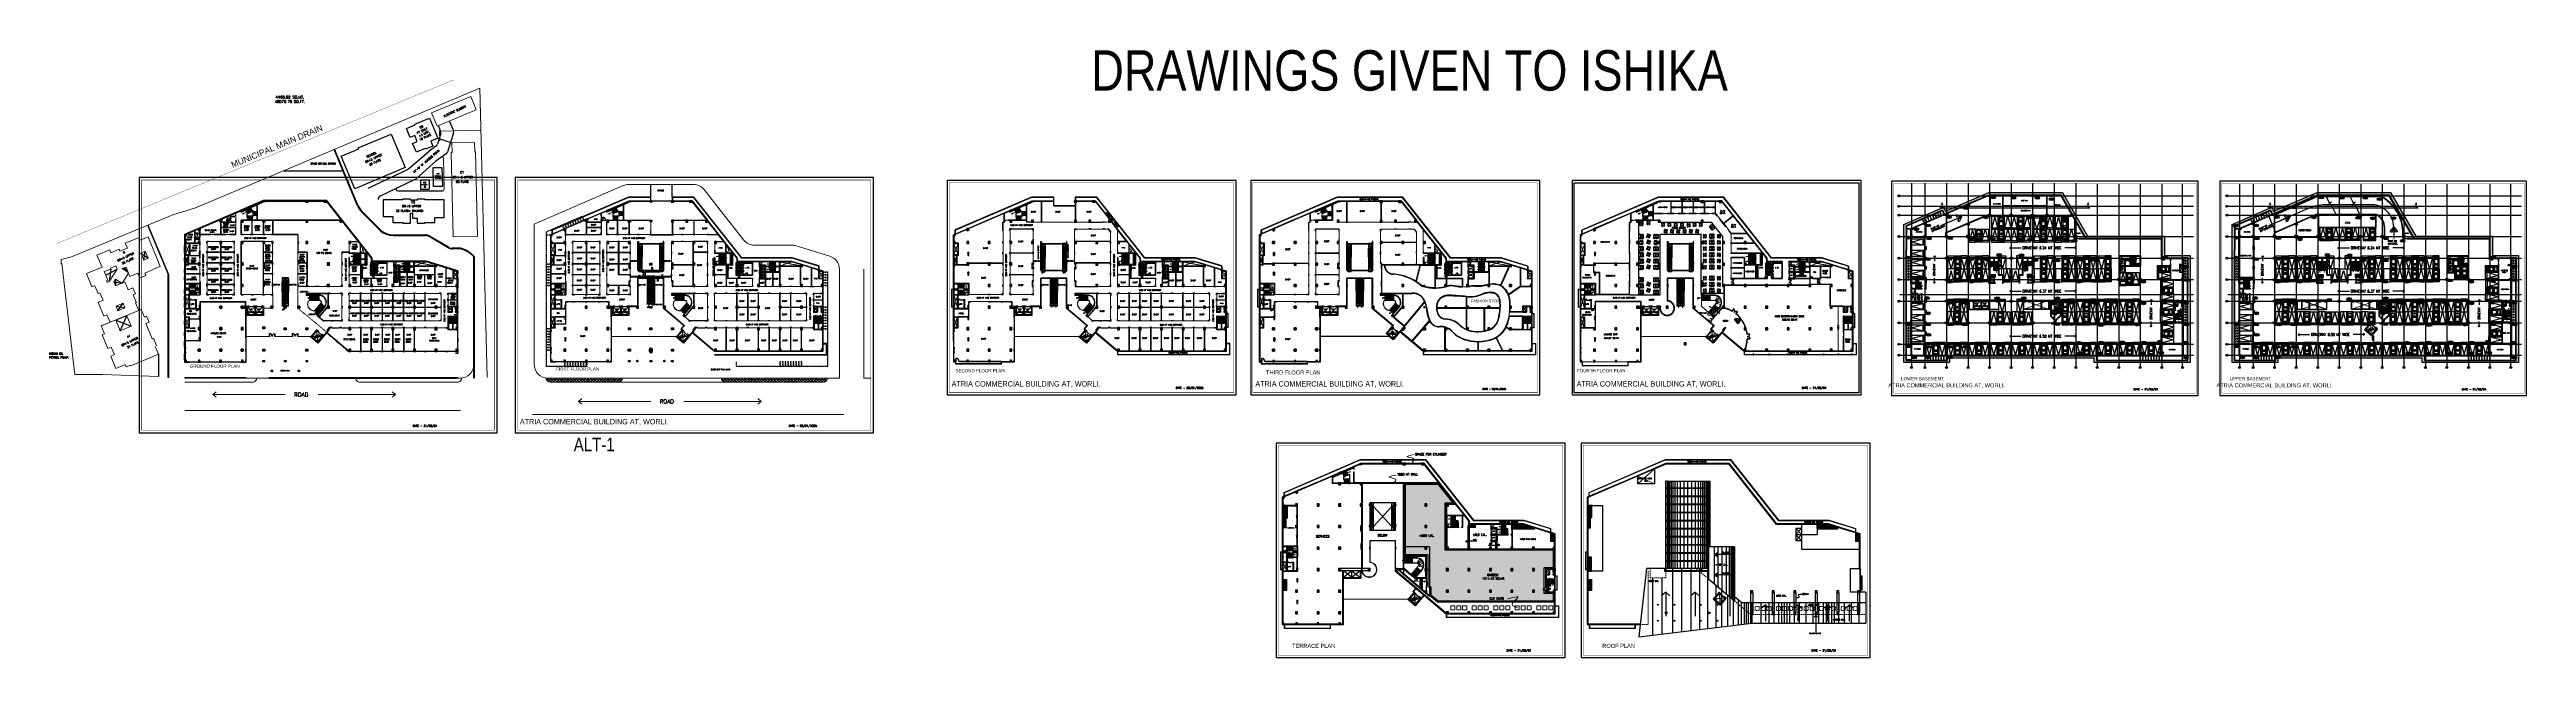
# Model space of a CAD drawing. Extents: x -14054 to 906348, y -36965 to 188562.
import ezdxf
from ezdxf.enums import TextEntityAlignment as Align

# ---------------------------------------------------------------- set-up
doc = ezdxf.new("R2010")
doc.units = 0
doc.header["$LTSCALE"] = 1000
doc.header["$MEASUREMENT"] = 0
doc.header["$PDMODE"] = 34
doc.header["$PDSIZE"] = -5
for name, pattern in [('ACAD_ISO03W100', [30, 12, -18]), ('DASHED', [0.75, 0.5, -0.25]), ('HIDDEN', [0.375, 0.25, -0.125])]:
    doc.linetypes.add(name, pattern=pattern)
doc.layers.get('0').update_dxf_attribs({"linetype": 'CONTINUOUS'})
doc.layers.get('DEFPOINTS').update_dxf_attribs({"linetype": 'CONTINUOUS'})
for name, color, linetype in [('BOR', 5, 'CONTINUOUS'), ('CAR', 6, 'CONTINUOUS'), ('CEN-LINE', 8, 'CONTINUOUS'), ('COL', 5, 'CONTINUOUS'), ('COL-FIN', 3, 'CONTINUOUS'), ('COL-SIZE', 1, 'CONTINUOUS'), ('COL-SOL', 253, 'CONTINUOUS'), ('COL-TX', 6, 'CONTINUOUS'), ('COL-TX1', 4, 'CONTINUOUS'), ('COL-TX2', 33, 'CONTINUOUS'), ('CROSS', 3, 'CONTINUOUS'), ('dash', 8, 'ACAD_ISO03W100'), ('DIM', 5, 'CONTINUOUS'), ('DIM1', 4, 'CONTINUOUS'), ('DOOR', 6, 'CONTINUOUS'), ('FUR', 1, 'CONTINUOUS'), ('GLASS', 9, 'CONTINUOUS'), ('GNL', 1, 'CONTINUOUS'), ('GRASS', 94, 'CONTINUOUS'), ('GRID', 8, 'HIDDEN'), ('GRNT', 3, 'CONTINUOUS'), ('HATCH', 9, 'CONTINUOUS'), ('HT', 9, 'CONTINUOUS'), ('INTERIOR', 1, 'CONTINUOUS'), ('LAYOUT', 7, 'CONTINUOUS'), ('LINE', 1, 'CONTINUOUS'), ('PLUMP', 7, 'CONTINUOUS'), ('railing', 1, 'CONTINUOUS'), ('RETWALL', 7, 'CONTINUOUS'), ('ROOF', 9, 'CONTINUOUS'), ('SEC-LINE', 2, 'CONTINUOUS'), ('SOLID', 252, 'CONTINUOUS'), ('TXT', 2, 'CONTINUOUS'), ('UPPRE', 11, 'CONTINUOUS')]:
    doc.layers.add(name, color=color, linetype=linetype)
for name, color, linetype, lineweight in [('FURN', 8, 'CONTINUOUS', 13), ('HIDDEN', 7, 'HIDDEN', 15), ('STAIR', 4, 'CONTINUOUS', 15), ('TEXT', 3, 'CONTINUOUS', 15), ('WALL', 2, 'CONTINUOUS', 30), ('WIN', 6, 'CONTINUOUS', 9)]:
    doc.layers.add(name, color=color, linetype=linetype, lineweight=lineweight)
doc.styles.add('DIM', font='romans.shx', dxfattribs={"width": 0.75, "height": 500})
doc.styles.add('RM1', font='simplex.shx', dxfattribs={"width": 0.8, "height": 300})
doc.styles.add('ROMAN', font='ROMANS')
doc.styles.add('ROMANS', font='ROMANS.shx', dxfattribs={"height": 350})
doc.styles.add('SANSSERIF', font='sas_____.pfb', dxfattribs={"oblique": 10, "height": 36})
doc.styles.add('STYLE2', font='simplex.shx', dxfattribs={"width": 0.8})
doc.styles.add('SW1', font='arial.ttf')
doc.dimstyles.new('Copy of STANDARD', dxfattribs={"dimtxt": 0.25, "dimasz": 0.2, "dimexe": 0.05, "dimexo": 0.15, "dimgap": 0.05, "dimtad": 0, "dimzin": 0, "dimdsep": 46, "dimtxsty": 'RM1', "dimblk1": 'ARCHTICK', "dimblk2": 'ARCHTICK', "dimsah": 1, "dimcen": 0, "dimclrd": 8, "dimclre": 8, "dimclrt": 4, "dimadec": 0, "dimazin": 0, "dimtfac": 1, "dimtix": 1, "dimtofl": 0, "dimtmove": 2, "dimatfit": 3, "dimldrblk": 'ARCHTICK', "dimfxl": 1, "dimtolj": 1, "dimtzin": 0, "dimarcsym": 0})
doc.dimstyles.new('DIM', dxfattribs={"dimtxt": 375, "dimasz": 200, "dimexe": 200, "dimexo": 0, "dimgap": 75, "dimtad": 1, "dimdec": 1, "dimzin": 9, "dimdsep": 46, "dimtxsty": 'DIM', "dimblk1": 'ARCHTICK', "dimblk2": 'ARCHTICK', "dimsah": 1, "dimcen": 0, "dimdle": 200, "dimclrd": 9, "dimclre": 9, "dimclrt": 3, "dimadec": 0, "dimazin": 0, "dimtfac": 1, "dimtdec": 1, "dimtofl": 0, "dimtmove": 2, "dimatfit": 3, "dimldrblk": 'ARCHTICK', "dimfxl": 1, "dimtolj": 1, "dimtzin": 9, "dimarcsym": 0})
doc.dimstyles.new('DIM2', dxfattribs={"dimtxt": 300, "dimasz": 300, "dimexe": 75, "dimexo": 0, "dimgap": 100, "dimtad": 1, "dimdec": 0, "dimzin": 1, "dimdsep": 46, "dimtxsty": 'DIM', "dimblk1": 'ARCHTICK', "dimblk2": 'ARCHTICK', "dimsah": 1, "dimcen": 0, "dimdle": 75, "dimclrd": 9, "dimclre": 9, "dimclrt": 3, "dimadec": 0, "dimazin": 0, "dimtfac": 1, "dimtdec": 0, "dimtmove": 2, "dimatfit": 3, "dimldrblk": 'ARCHTICK', "dimfxl": 1, "dimtolj": 1, "dimtzin": 12, "dimarcsym": 0})
pattern_1 = [(0, (6524.17, -399713.17), (0, 250), [])]
pattern_2 = [(45, (172774.2, -61396.8), (-530.33, 530.33), []), (135, (172774.2, -61396.8), (-530.33, -530.33), [])]
pattern_3 = [(0, (3056.06, -399713.17), (0, 250), [])]
pattern_4 = [(50, (197866.09, -50269.34), (71.726018, -6.275213), [7.5, -82.5]), (355, (197866.09, -50269.34), (-13.875133, 75.219213), [6, -66]), (100.4514, (197872.07, -50269.864), (57.850938, 68.943954), [6.37402, -70.11421]), (46.1842, (197866.09, -50249.34), (106.724105, -16.5519), [11.25, -123.75]), (96.6356, (197874.98, -50250.72), (93.46627, 97.411787), [9.56103, -105.1713]), (351.1842, (197866.09, -50249.34), (93.466195, 97.41186), [9, -99]), (21, (197876.09, -50254.34), (59.690705, -40.261889), [7.5, -82.5]), (326, (197876.09, -50254.34), (24.331533, 72.515005), [6, -66]), (71.4514, (197881.065, -50257.7), (84.022263, 32.25305), [6.37402, -70.11421]), (37.5, (197866.09, -50269.342), (1.2159855, 33.2893854), [0, -65.2, 0, -67, 0, -66.25]), (7.5, (197866.09, -50269.34), (26.306954, 39.441171), [0, -38.2, 0, -63.7, 0, -25.25]), (327.5, (197843.79, -50269.342), (53.3822436, -2.2554872), [0, -25, 0, -78, 0, -103.5]), (317.5, (197833.79, -50269.34), (58.318617, 10.010498), [0, -32.5, 0, -51.8, 0, -73.5])]
pattern_5 = [(345.83767, (159154.445, -55551.727), (44.167975, 37.338267), [0, -45.6, 0, -51, 0, -48.75]), (315.83767, (159154.445, -55551.73), (99.341595, 10.872157), [0, -24.6, 0, -41.1, 0, -15.75]), (275.83767, (159131.556, -55522.784), (58.08375, -73.173755), [0, -15, 0, -54, 0, -70.5]), (265.83767, (159131.556, -55522.78), (76.593184, -54.40482), [0, -7.5, 0, -35.4, 0, -40.5])]
pattern_6 = [(358.33767, (159154.445, -55551.73), (39.5692, -60.152128), [7.5, -82.5]), (303.33767, (159154.445, -55551.73), (50.392924, 57.541312), [6, -66]), (48.78907, (159157.74, -55556.74), (89.96212, -2.610885), [6.37402, -70.11421]), (354.52187, (159170.13, -55539.32), (53.21762, -93.97811), [11.25, -123.75]), (44.97327, (159174.57, -55547.15), (134.383406, -12.88799), [9.56103, -105.1713]), (299.52187, (159170.13, -55539.32), (134.383416, -12.88788), [9, -99]), (329.33767, (159172.413, -55550.266), (5.445672, -71.793765), [7.5, -82.5]), (274.33767, (159172.41, -55550.27), (71.971226, 25.89579), [6, -66]), (19.78907, (159172.87, -55556.25), (77.41686, -45.898033), [6.37402, -70.11421]), (345.83767, (159154.445, -55551.727), (26.865422, 19.6954538), [0, -65.2, 0, -67, 0, -66.25]), (315.83767, (159154.445, -55551.727), (47.254489, 3.8308044), [0, -38.2, 0, -63.7, 0, -25.25]), (275.83767, (159140.612, -55534.236), (31.343598, -43.270429), [0, -25, 0, -78, 0, -103.5]), (265.83767, (159134.41, -55526.39), (44.02666, -39.533838), [0, -32.5, 0, -51.8, 0, -73.5])]
pattern_7 = [(37.5, (172774.23, -61396.816), (-1.889801, 57.804713), [0, -45.6, 0, -51, 0, -48.75]), (7.5, (172774.23, -61396.816), (53.0933, 84.664382), [0, -24.6, 0, -41.1, 0, -15.75]), (327.5, (172737.33, -61396.816), (93.424256, 0.169772), [0, -15, 0, -54, 0, -70.5]), (317.5, (172737.33, -61396.816), (90.183798, 26.330267), [0, -7.5, 0, -35.4, 0, -40.5])]
pattern_8 = [(50, (172774.23, -61396.816), (71.726018, -6.275213), [7.5, -82.5]), (355, (172774.23, -61396.816), (-13.875133, 75.219213), [6, -66]), (100.4514, (172780.21, -61397.34), (57.850938, 68.943954), [6.37402, -70.11421]), (46.1842, (172774.23, -61376.816), (106.724105, -16.5519), [11.25, -123.75]), (96.6356, (172783.13, -61378.2), (93.46627, 97.41179), [9.56103, -105.1713]), (351.1842, (172774.23, -61376.82), (93.466195, 97.41186), [9, -99]), (21, (172784.23, -61381.816), (59.690705, -40.26189), [7.5, -82.5]), (326, (172784.23, -61381.816), (24.331533, 72.515005), [6, -66]), (71.4514, (172789.207, -61385.17), (84.022263, 32.25305), [6.37402, -70.11421]), (37.5, (172774.232, -61396.816), (1.2159855, 33.2893854), [0, -65.2, 0, -67, 0, -66.25]), (7.5, (172774.232, -61396.816), (26.306954, 39.441171), [0, -38.2, 0, -63.7, 0, -25.25]), (327.5, (172751.932, -61396.816), (53.3822436, -2.255487), [0, -25, 0, -78, 0, -103.5]), (317.5, (172741.93, -61396.816), (58.318617, 10.010498), [0, -32.5, 0, -51.8, 0, -73.5])]
pattern_9 = [(165.839017, (35602.83, 298875.826), (-44.167097, -37.339306), [0, -45.6, 0, -51, 0, -48.75]), (135.839017, (35602.83, 298875.826), (-99.34134, -10.874493), [0, -24.6, 0, -41.1, 0, -15.75]), (95.839017, (35625.72, 298846.883), (-58.08547, 73.172389), [0, -15, 0, -54, 0, -70.5]), (85.839017, (35625.72, 298846.88), (-76.594464, 54.40302), [0, -7.5, 0, -35.4, 0, -40.5])]
pattern_10 = [(178.339017, (35602.83, 298875.826), (-39.570614, 60.151197), [7.5, -82.5]), (123.339017, (35602.83, 298875.826), (-50.39157, -57.542497), [6, -66]), (228.790417, (35599.53, 298880.84), (-89.962182, 2.60877), [6.37402, -70.11421]), (174.52322, (35587.14, 298863.42), (-53.21983, 93.976857), [11.25, -123.75]), (224.97462, (35582.71, 298871.25), (-134.38371, 12.88483), [9.56103, -105.1713]), (119.52322, (35587.14, 298863.42), (-134.38372, 12.88472), [9, -99]), (149.339017, (35584.86, 298874.365), (-5.44736, 71.793637), [7.5, -82.5]), (94.339017, (35584.86, 298874.365), (-71.970617, -25.897484), [6, -66]), (199.790417, (35584.41, 298880.35), (-77.41794, 45.896213), [6.37402, -70.11421]), (165.839017, (35602.83, 298875.826), (-26.864959, -19.6960855), [0, -65.2, 0, -67, 0, -66.25]), (135.839017, (35602.83, 298875.826), (-47.254399, -3.8319155), [0, -38.2, 0, -63.7, 0, -25.25]), (95.839017, (35616.662, 298858.335), (-31.3446154, 43.269692), [0, -25, 0, -78, 0, -103.5]), (85.839017, (35622.865, 298850.49), (-44.02759, 39.532803), [0, -32.5, 0, -51.8, 0, -73.5])]

# ---------------------------------------------------------------- blocks, each defined once
blk = doc.blocks.new('P')
at = {"layer": 'STAIR', "color": 3}
for p, q in [((-900, 1500), (-900, 65)), ((-900, -65), (-900, -251))]:
    blk.add_line(p, q, dxfattribs=at)
for points in [[(-900, 1500), (-1147, 1131), (-1043, 1131), (-900, 1500)], [(-900, 1500), (-653, 1131), (-757, 1131), (-900, 1500)]]:
    blk.add_lwpolyline(points, dxfattribs=at)
blk.add_circle((-900, 0), 65.1, dxfattribs=at)
blk = doc.blocks.new('ORISA')
for p, q in [((-130, -55), (-130, -75)), ((-125, -55), (-130, -55)), ((-125, -75), (-130, -75)), ((-126, -55), (-126, -75)), ((-125, -55), (-125, -75)), ((-123, -58), (-125, -58)), ((-123, -72), (-125, -72)), ((-119, -60), (-123, -58)), ((-119, -70), (-123, -72)), ((-118, -60), (-119, -60)), ((-118, -70), (-119, -70)), ((-113, -58), (-118, -60)), ((-113, -72), (-118, -70))]:
    blk.add_line(p, q)
blk.add_circle((-113, -65), 1.27)
for centre, radius, start, end in [((-109, -68), 10.5, 90.0145, 108.8498), ((-109, -62), 10.5, 251.1791, 270.0145), ((-109, -68), 10.5, 71.1791, 90.0145), ((-109, -64), 8.05, 266.239, 288.8498), ((-109, -71), 13.2, 58.2306, 75.0518), ((-110, -58), 14, 285.2592, 302.3683), ((-109, -69), 11.3, 36.0755, 55.3785), ((-109, -61), 11.3, 304.6504, 323.9534), ((-105, -65), 5.93, 0.0145, 26.7156), ((-105, -65), 5.93, 333.3133, 0.0145)]:
    blk.add_arc(centre, radius, start, end)
blk = doc.blocks.new('BASIN')
at = {"layer": 'FUR'}
for p, q in [((5, 0), (7, 0)), ((5, 0), (5, 0)), ((6, 6), (6, 0)), ((7, 0), (7, -1)), ((5, 0), (7, -1)), ((6, 0), (6, -6))]:
    blk.add_line(p, q, dxfattribs=at)
blk.add_lwpolyline([(-10, 0, -0.075445), (-9, 5, -0.085783), (-7, 8, -0.10607), (-4, 11, -0.126822), (-1, 12, -0.126822), (2, 11, -0.10607), (5, 8, -0.085783), (7, 5, -0.075445), (8, 0, -0.075445), (7, -5, -0.085783), (5, -9, -0.10607), (2, -11, -0.126822), (-1, -12, -0.126822), (-4, -11, -0.10607), (-7, -9, -0.085783), (-9, -5, -0.075445)], format="xyb", close=True, dxfattribs=at)
for points in [[(-9, 0, -0.075445), (-8, 4, -0.085783), (-6, 8, -0.10607), (-4, 10, -0.126822), (-1, 11, -0.126822), (2, 10, -0.10607), (5, 8, -0.038366), (6, 6, -0.075445)], [(6, -6, -0.038366), (5, -8, -0.10607), (2, -10, -0.126822), (-1, -11, -0.126822), (-4, -10, -0.10607), (-6, -8, -0.085783), (-8, -5, -0.075445), (-9, 0, -0.075445)]]:
    blk.add_lwpolyline(points, format="xyb", dxfattribs=at)
for centre, radius in [((3, 0), 0.65), ((7, 2), 0.399), ((7, 2), 0.332), ((7, -3), 0.399), ((7, -3), 0.348)]:
    blk.add_circle(centre, radius, dxfattribs=at)
blk = doc.blocks.new('A$C212F6F19')
at = {"layer": 'SOLID'}
blk.add_hatch(color=256, dxfattribs=at).paths.add_polyline_path([(6011, 42297), (6560, 42533), (7162, 42532), (7162, 42082), (6652, 42082), (6188, 41883)])
at = {"layer": 'COL', "color": 7}
for p, q in [((6011, 42297), (6353, 42199)), ((6353, 42199), (6188, 41883)), ((6880, 42307), (7162, 42532)), ((6880, 42307), (7162, 42082))]:
    blk.add_line(p, q, dxfattribs=at)
at = {"layer": 'COL'}
blk.add_lwpolyline([(6011, 42297), (6560, 42533), (7162, 42532), (7162, 42082), (6652, 42082), (6188, 41883)], close=True, dxfattribs=at)
at = {"layer": 'GLASS', "color": 9, "linetype": 'Continuous'}
for p, q in [((6500, 0), (0, 0)), ((1240, 3450), (600, 3450)), ((600, 2690), (600, 0)), ((640, 3400), (640, 0)), ((1240, 3400), (640, 3400)), ((3340, 3220), (640, 3220)), ((3340, 225), (640, 225)), ((1240, 3400), (1240, 3450)), ((4170, 3450), (2740, 3450)), ((2740, 3400), (2740, 3450)), ((4170, 3400), (2740, 3400)), ((3340, 3400), (3340, 0)), ((3570, 3400), (3570, 0)), ((6270, 3220), (3570, 3220)), ((6270, 225), (3570, 225)), ((4170, 3400), (4170, 3450)), ((6500, 3450), (5670, 3450)), ((5670, 3400), (5670, 3450)), ((6500, 3400), (5670, 3400)), ((6270, 3400), (6270, 0)), ((6500, 3450), (6500, 0))]:
    blk.add_line(p, q, dxfattribs=at)
at = {"layer": 'HIDDEN'}
for p, q in [((640, 3220), (3340, 220)), ((3340, 3220), (640, 220)), ((3570, 3220), (6270, 220)), ((6270, 3220), (3570, 220)), ((3570, 3220), (6270, 220))]:
    blk.add_line(p, q, dxfattribs=at)
at = {"layer": 'WALL'}
blk.add_line((600, 3450), (600, 2690), dxfattribs=at)
at = {"layer": 'TEXT', "color": 3, "ltscale": 140, "style": 'ROMAN'}
for p in [(664, 1001), (3583, 1001)]:
    blk.add_text('2.7x3.0', height=480, dxfattribs=at).set_placement(p)
at = {"layer": 'TEXT', "style": 'ROMANS'}
for p in [(1383, 1995), (4302, 1995)]:
    blk.add_text('LIFT', height=400, dxfattribs=at).set_placement(p)
blk = doc.blocks.new('_ARCHTICK')
at = {"color": 0, "linetype": 'ByBlock', "const_width": 0.15}
blk.add_lwpolyline([(-0.5, -0.5), (0.5, 0.5)], dxfattribs=at)
blk = doc.blocks.new('*D78')
at = {"layer": 'DEFPOINTS', "color": 0, "linetype": 'Continuous', "transparency": 16777216}
for p in [(731271, 93891), (731271, 93506), (731691, 93506)]:
    blk.add_point(p, dxfattribs=at)
at = {"layer": 'WALL', "color": 8, "linetype": 'Continuous', "lineweight": -2, "transparency": 16777216}
for p, q in [((731271, 93891), (731071, 93891)), ((731271, 93706), (731271, 94091)), ((731691, 93706), (731691, 94091)), ((731691, 93891), (731891, 93891))]:
    blk.add_line(p, q, dxfattribs=at)
at = {"layer": 'WALL', "color": 8, "linetype": 'Continuous', "lineweight": -2, "transparency": 16777216, "xscale": 200, "yscale": 200, "zscale": 200}
blk.add_blockref('_ARCHTICK', (731271, 93891), dxfattribs=at)
at = {"layer": 'WALL', "color": 8, "linetype": 'Continuous', "lineweight": -2, "transparency": 16777216, "xscale": 200, "yscale": 200, "zscale": 200, "rotation": 180}
blk.add_blockref('_ARCHTICK', (731691, 93891), dxfattribs=at)
at = {"layer": 'WALL', "color": 4, "linetype": 'Continuous', "transparency": 16777216, "insert": (731481, 94116), "char_height": 350, "attachment_point": 5, "style": 'ROMANS'}
blk.add_mtext('\\A1;420', dxfattribs=at)
blk = doc.blocks.new('*D79')
at = {"layer": 'DEFPOINTS', "color": 0, "linetype": 'Continuous', "transparency": 16777216}
for p in [(732934, 94836), (732934, 93136), (732995, 93136)]:
    blk.add_point(p, dxfattribs=at)
at = {"layer": 'WALL', "color": 8, "linetype": 'Continuous', "lineweight": -2, "transparency": 16777216}
for p, q in [((732995, 95036), (732995, 92936)), ((733134, 94836), (733195, 94836)), ((733134, 93136), (733195, 93136))]:
    blk.add_line(p, q, dxfattribs=at)
at = {"layer": 'WALL', "color": 8, "linetype": 'Continuous', "lineweight": -2, "transparency": 16777216, "xscale": 200, "yscale": 200, "zscale": 200}
for p, rotation in [((732995, 94836), 90), ((732995, 93136), 270)]:
    blk.add_blockref('_ARCHTICK', p, dxfattribs=dict(at, rotation=rotation))
at = {"layer": 'WALL', "color": 4, "linetype": 'Continuous', "transparency": 16777216, "insert": (732770, 93986), "char_height": 350, "attachment_point": 5, "rotation": 90, "style": 'ROMANS'}
blk.add_mtext('\\A1;1700', dxfattribs=at)
blk = doc.blocks.new('*D80')
at = {"layer": 'DEFPOINTS', "color": 0, "linetype": 'Continuous', "transparency": 16777216}
for p in [(731691, 93506), (733211, 93877), (733211, 93510)]:
    blk.add_point(p, dxfattribs=at)
at = {"layer": 'WALL', "color": 8, "linetype": 'Continuous', "lineweight": -2, "transparency": 16777216}
for p, q in [((731691, 93877), (731491, 93877)), ((731691, 93706), (731691, 94077)), ((733211, 93710), (733211, 94077)), ((733211, 93877), (733411, 93877))]:
    blk.add_line(p, q, dxfattribs=at)
at = {"layer": 'WALL', "color": 8, "linetype": 'Continuous', "lineweight": -2, "transparency": 16777216, "xscale": 200, "yscale": 200, "zscale": 200}
blk.add_blockref('_ARCHTICK', (731691, 93877), dxfattribs=at)
at = {"layer": 'WALL', "color": 8, "linetype": 'Continuous', "lineweight": -2, "transparency": 16777216, "xscale": 200, "yscale": 200, "zscale": 200, "rotation": 180}
blk.add_blockref('_ARCHTICK', (733211, 93877), dxfattribs=at)
at = {"layer": 'WALL', "color": 4, "linetype": 'Continuous', "transparency": 16777216, "insert": (732297, 93727), "char_height": 350, "attachment_point": 5, "style": 'ROMANS'}
blk.add_mtext('\\A1;1520', dxfattribs=at)
blk = doc.blocks.new('*D81')
at = {"layer": 'DEFPOINTS', "color": 0, "linetype": 'Continuous', "transparency": 16777216}
for p in [(729751, 94445), (729751, 93074), (733211, 93074)]:
    blk.add_point(p, dxfattribs=at)
at = {"layer": 'TXT', "color": 8, "linetype": 'Continuous', "lineweight": -2, "transparency": 16777216}
for p, q in [((733411, 94445), (729551, 94445)), ((729751, 93274), (729751, 94645)), ((733211, 93274), (733211, 94645))]:
    blk.add_line(p, q, dxfattribs=at)
at = {"layer": 'TXT', "color": 8, "linetype": 'Continuous', "lineweight": -2, "transparency": 16777216, "xscale": 200, "yscale": 200, "zscale": 200, "rotation": 180}
blk.add_blockref('_ARCHTICK', (729751, 94445), dxfattribs=at)
at = {"layer": 'TXT', "color": 8, "linetype": 'Continuous', "lineweight": -2, "transparency": 16777216, "xscale": 200, "yscale": 200, "zscale": 200}
blk.add_blockref('_ARCHTICK', (733211, 94445), dxfattribs=at)
at = {"layer": 'TXT', "color": 4, "linetype": 'Continuous', "transparency": 16777216, "insert": (731481, 94670), "char_height": 350, "attachment_point": 5, "style": 'ROMANS'}
blk.add_mtext('\\A1;3460', dxfattribs=at)
blk = doc.blocks.new('*D82')
at = {"layer": 'DEFPOINTS', "color": 0, "linetype": 'Continuous', "transparency": 16777216}
for p in [(729751, 93877), (729751, 93510), (731271, 93506)]:
    blk.add_point(p, dxfattribs=at)
at = {"layer": 'WALL', "color": 8, "linetype": 'Continuous', "lineweight": -2, "transparency": 16777216}
for p, q in [((731471, 93877), (729551, 93877)), ((729751, 93710), (729751, 94077)), ((731271, 93706), (731271, 94077))]:
    blk.add_line(p, q, dxfattribs=at)
at = {"layer": 'WALL', "color": 8, "linetype": 'Continuous', "lineweight": -2, "transparency": 16777216, "xscale": 200, "yscale": 200, "zscale": 200, "rotation": 180}
blk.add_blockref('_ARCHTICK', (729751, 93877), dxfattribs=at)
at = {"layer": 'WALL', "color": 8, "linetype": 'Continuous', "lineweight": -2, "transparency": 16777216, "xscale": 200, "yscale": 200, "zscale": 200}
blk.add_blockref('_ARCHTICK', (731271, 93877), dxfattribs=at)
at = {"layer": 'WALL', "color": 4, "linetype": 'Continuous', "transparency": 16777216, "insert": (730511, 94102), "char_height": 350, "attachment_point": 5, "style": 'ROMANS'}
blk.add_mtext('\\A1;1520', dxfattribs=at)
blk = doc.blocks.new('CAR1')
at = {"linetype": 'Continuous'}
for p, q in [((-166, 4334), (-166, 4068)), ((-166, 3305), (-166, 1374)), ((-166, 606), (-166, 166)), ((35, 2472), (-123, 2938)), ((-123, 2938), (-123, 967)), ((-123, 2052), (35, 1978)), ((-123, 1923), (35, 1884)), ((-123, 1317), (35, 1300)), ((-123, 967), (35, 1300)), ((-96, 3029), (38, 4341)), ((98, 914), (-80, 181)), ((91, 2650), (-30, 3023)), ((0, 4500), (1495, 4500)), ((0, 4341), (1495, 4341)), ((0, 153), (1495, 153)), ((0, 0), (1495, 0)), ((114, 888), (2, 424)), ((35, 1300), (35, 2472)), ((1431, 356), (56, 356)), ((1319, 930), (168, 930)), ((217, 3237), (223, 3173)), ((259, 1041), (1237, 1041)), ((276, 3242), (281, 3178)), ((335, 3246), (339, 3182)), ((394, 3250), (398, 3186)), ((453, 3253), (456, 3189)), ((512, 3256), (514, 3191)), ((571, 3258), (573, 3193)), ((630, 3259), (631, 3195)), ((689, 3260), (689, 3195)), ((748, 3260), (748, 3196)), ((807, 3260), (806, 3195)), ((866, 3259), (864, 3195)), ((925, 3258), (923, 3193)), ((984, 3256), (981, 3191)), ((1043, 3253), (1040, 3189)), ((1102, 3250), (1098, 3186)), ((1160, 3246), (1156, 3182)), ((1219, 3242), (1214, 3178)), ((1278, 3237), (1273, 3173)), ((1372, 888), (1485, 424)), ((1398, 914), (1576, 181)), ((1405, 2650), (1526, 3023)), ((1592, 3029), (1457, 4341)), ((1461, 2472), (1619, 2938)), ((1461, 1300), (1461, 2472)), ((1619, 2052), (1461, 1978)), ((1619, 1923), (1461, 1884)), ((1619, 1317), (1461, 1300)), ((1619, 967), (1461, 1300)), ((1619, 2938), (1619, 967)), ((1661, 4334), (1661, 4068)), ((1661, 3305), (1661, 1374)), ((1661, 606), (1661, 166))]:
    blk.add_line(p, q, dxfattribs=at)
for centre, radius, start, end in [((1947, 3686), 2146, 169.761627, 190.238373), ((2441, 990), 2635, 171.621643, 188.378357), ((0, 4334), 166, 90.017105, 179.98291), ((0, 4176), 166, 90.017105, 179.98291), ((0, 318), 166, 180.017151, 269.98288), ((0, 165), 165, 179.91745, 270.082426), ((748, -2823), 6100, 82.367111, 97.632889), ((22, 3040), 55.1, 96.835648, 198.169861), ((56, 411), 55.2, 166.366089, 269.910828), ((748, -2891), 6031, 83.026154, 96.973846), ((143, 2667), 55.4, 198.10553, 275.974427), ((259, 875), 166, 90.044373, 166.317749), ((168, 875), 55.2, 89.91098, 166.260712), ((748, -2856), 5500, 83.752823, 96.247177), ((1237, 875), 166, 13.682236, 89.955627), ((1319, 875), 55.2, 13.739326, 90.089142), ((1352, 2667), 55.4, 264.025574, 341.894455), ((1431, 411), 55.2, 270.089059, 13.633926), ((1473, 3040), 55.1, 341.830147, 83.164352), ((1495, 4334), 166, 0.017097, 89.982895), ((1495, 4176), 166, 0.017097, 89.982895), ((1495, 318), 166, 270.017128, 359.982849), ((1496, 165), 165, 269.917572, 0.082542), ((-451, 3686), 2146, 349.761627, 10.238373), ((-945, 990), 2635, 351.621635, 8.378372)]:
    blk.add_arc(centre, radius, start, end, dxfattribs=at)
blk = doc.blocks.new('*D77')
at = {"layer": 'DEFPOINTS', "color": 0, "linetype": 'Continuous', "transparency": 16777216}
for p in [(731075, 88185), (731315, 88185), (731481, 90253)]:
    blk.add_point(p, dxfattribs=at)
at = {"layer": 'WALL', "color": 8, "linetype": 'Continuous', "lineweight": -2, "transparency": 16777216}
for p, q in [((731281, 90253), (730875, 90253)), ((731115, 88185), (730875, 88185)), ((731075, 90453), (731075, 87985))]:
    blk.add_line(p, q, dxfattribs=at)
at = {"layer": 'WALL', "color": 8, "linetype": 'Continuous', "lineweight": -2, "transparency": 16777216, "xscale": 200, "yscale": 200, "zscale": 200}
for p, rotation in [((731075, 90253), 90), ((731075, 88185), 270)]:
    blk.add_blockref('_ARCHTICK', p, dxfattribs=dict(at, rotation=rotation))
at = {"layer": 'WALL', "color": 4, "linetype": 'Continuous', "transparency": 16777216, "insert": (730850, 89219), "char_height": 350, "attachment_point": 5, "rotation": 90, "style": 'ROMANS'}
blk.add_mtext('\\A1;2068', dxfattribs=at)
blk = doc.blocks.new('*D76')
at = {"layer": 'DEFPOINTS', "color": 0, "transparency": 16777216}
for p in [(710345, 111593), (710345, 105143), (711235, 105143)]:
    blk.add_point(p, dxfattribs=at)
at = {"layer": 'WALL', "color": 8, "lineweight": -2, "transparency": 16777216}
for p, q in [((710545, 111593), (711435, 111593)), ((711235, 111793), (711235, 104943)), ((710545, 105143), (711435, 105143))]:
    blk.add_line(p, q, dxfattribs=at)
at = {"layer": 'WALL', "color": 8, "lineweight": -2, "transparency": 16777216, "xscale": 200, "yscale": 200, "zscale": 200}
for p, rotation in [((711235, 111593), 90), ((711235, 105143), 270)]:
    blk.add_blockref('_ARCHTICK', p, dxfattribs=dict(at, rotation=rotation))
at = {"layer": 'WALL', "color": 4, "transparency": 16777216, "insert": (710835, 108309), "char_height": 300, "attachment_point": 5, "rotation": 90, "style": 'RM1'}
blk.add_mtext('\\A1;6450', dxfattribs=at)
blk = doc.blocks.new('*D74')
at = {"color": 9, "lineweight": -2, "transparency": 16777216}
for p, q in [((761118, 108790), (762768, 108790)), ((761193, 108472), (761193, 108865)), ((762693, 108472), (762693, 108865))]:
    blk.add_line(p, q, dxfattribs=at)
at = {"layer": 'DEFPOINTS', "color": 0, "transparency": 16777216}
for p in [(761193, 108472), (762693, 108790), (762693, 108472)]:
    blk.add_point(p, dxfattribs=at)
at = {"color": 9, "lineweight": -2, "transparency": 16777216, "xscale": 75, "yscale": 75, "zscale": 75, "rotation": 180}
blk.add_blockref('_ARCHTICK', (761193, 108790), dxfattribs=at)
at = {"color": 9, "lineweight": -2, "transparency": 16777216, "xscale": 75, "yscale": 75, "zscale": 75}
blk.add_blockref('_ARCHTICK', (762693, 108790), dxfattribs=at)
at = {"color": 4, "transparency": 16777216, "insert": (761943, 109090), "char_height": 500, "attachment_point": 5, "style": 'DIM'}
blk.add_mtext('\\A1;1500', dxfattribs=at)
blk = doc.blocks.new('*D75')
at = {"color": 9, "lineweight": -2, "transparency": 16777216}
for p, q in [((758965, 110212), (757315, 110212)), ((757390, 110129), (757390, 110287)), ((758890, 110174), (758890, 110287))]:
    blk.add_line(p, q, dxfattribs=at)
at = {"layer": 'DEFPOINTS', "color": 0, "transparency": 16777216}
for p in [(757390, 110212), (757390, 110129), (758890, 110174)]:
    blk.add_point(p, dxfattribs=at)
at = {"color": 9, "lineweight": -2, "transparency": 16777216, "xscale": 75, "yscale": 75, "zscale": 75, "rotation": 180}
blk.add_blockref('_ARCHTICK', (757390, 110212), dxfattribs=at)
at = {"color": 9, "lineweight": -2, "transparency": 16777216, "xscale": 75, "yscale": 75, "zscale": 75}
blk.add_blockref('_ARCHTICK', (758890, 110212), dxfattribs=at)
at = {"color": 4, "transparency": 16777216, "insert": (758140, 110512), "char_height": 500, "attachment_point": 5, "style": 'DIM'}
blk.add_mtext('\\A1;1500', dxfattribs=at)
blk = doc.blocks.new('*D60')
at = {"layer": 'DEFPOINTS', "color": 0, "linetype": 'Continuous', "transparency": 16777216}
for p in [(851681, 93877), (851681, 93510), (853201, 93506)]:
    blk.add_point(p, dxfattribs=at)
at = {"layer": 'WALL', "color": 8, "linetype": 'Continuous', "lineweight": -2, "transparency": 16777216}
for p, q in [((853401, 93877), (851481, 93877)), ((851681, 93710), (851681, 94077)), ((853201, 93706), (853201, 94077))]:
    blk.add_line(p, q, dxfattribs=at)
at = {"layer": 'WALL', "color": 8, "linetype": 'Continuous', "lineweight": -2, "transparency": 16777216, "xscale": 200, "yscale": 200, "zscale": 200, "rotation": 180}
blk.add_blockref('_ARCHTICK', (851681, 93877), dxfattribs=at)
at = {"layer": 'WALL', "color": 8, "linetype": 'Continuous', "lineweight": -2, "transparency": 16777216, "xscale": 200, "yscale": 200, "zscale": 200}
blk.add_blockref('_ARCHTICK', (853201, 93877), dxfattribs=at)
at = {"layer": 'WALL', "color": 4, "linetype": 'Continuous', "transparency": 16777216, "insert": (852441, 94102), "char_height": 350, "attachment_point": 5, "style": 'ROMANS'}
blk.add_mtext('\\A1;1520', dxfattribs=at)
blk = doc.blocks.new('*D61')
at = {"layer": 'DEFPOINTS', "color": 0, "linetype": 'Continuous', "transparency": 16777216}
for p in [(853201, 93891), (853201, 93506), (853621, 93506)]:
    blk.add_point(p, dxfattribs=at)
at = {"layer": 'WALL', "color": 8, "linetype": 'Continuous', "lineweight": -2, "transparency": 16777216}
for p, q in [((853201, 93891), (853001, 93891)), ((853201, 93706), (853201, 94091)), ((853621, 93706), (853621, 94091)), ((853621, 93891), (853821, 93891))]:
    blk.add_line(p, q, dxfattribs=at)
at = {"layer": 'WALL', "color": 8, "linetype": 'Continuous', "lineweight": -2, "transparency": 16777216, "xscale": 200, "yscale": 200, "zscale": 200}
blk.add_blockref('_ARCHTICK', (853201, 93891), dxfattribs=at)
at = {"layer": 'WALL', "color": 8, "linetype": 'Continuous', "lineweight": -2, "transparency": 16777216, "xscale": 200, "yscale": 200, "zscale": 200, "rotation": 180}
blk.add_blockref('_ARCHTICK', (853621, 93891), dxfattribs=at)
at = {"layer": 'WALL', "color": 4, "linetype": 'Continuous', "transparency": 16777216, "insert": (853411, 94116), "char_height": 350, "attachment_point": 5, "style": 'ROMANS'}
blk.add_mtext('\\A1;420', dxfattribs=at)
blk = doc.blocks.new('*D62')
at = {"layer": 'DEFPOINTS', "color": 0, "linetype": 'Continuous', "transparency": 16777216}
for p in [(853621, 93506), (855141, 93877), (855141, 93510)]:
    blk.add_point(p, dxfattribs=at)
at = {"layer": 'WALL', "color": 8, "linetype": 'Continuous', "lineweight": -2, "transparency": 16777216}
for p, q in [((853621, 93877), (853421, 93877)), ((853621, 93706), (853621, 94077)), ((855141, 93710), (855141, 94077)), ((855141, 93877), (855341, 93877))]:
    blk.add_line(p, q, dxfattribs=at)
at = {"layer": 'WALL', "color": 8, "linetype": 'Continuous', "lineweight": -2, "transparency": 16777216, "xscale": 200, "yscale": 200, "zscale": 200}
blk.add_blockref('_ARCHTICK', (853621, 93877), dxfattribs=at)
at = {"layer": 'WALL', "color": 8, "linetype": 'Continuous', "lineweight": -2, "transparency": 16777216, "xscale": 200, "yscale": 200, "zscale": 200, "rotation": 180}
blk.add_blockref('_ARCHTICK', (855141, 93877), dxfattribs=at)
at = {"layer": 'WALL', "color": 4, "linetype": 'Continuous', "transparency": 16777216, "insert": (854227, 93727), "char_height": 350, "attachment_point": 5, "style": 'ROMANS'}
blk.add_mtext('\\A1;1520', dxfattribs=at)
blk = doc.blocks.new('*D63')
at = {"layer": 'DEFPOINTS', "color": 0, "linetype": 'Continuous', "transparency": 16777216}
for p in [(851681, 94445), (851681, 93074), (855141, 93074)]:
    blk.add_point(p, dxfattribs=at)
at = {"layer": 'TXT', "color": 8, "linetype": 'Continuous', "lineweight": -2, "transparency": 16777216}
for p, q in [((855341, 94445), (851481, 94445)), ((851681, 93274), (851681, 94645)), ((855141, 93274), (855141, 94645))]:
    blk.add_line(p, q, dxfattribs=at)
at = {"layer": 'TXT', "color": 8, "linetype": 'Continuous', "lineweight": -2, "transparency": 16777216, "xscale": 200, "yscale": 200, "zscale": 200, "rotation": 180}
blk.add_blockref('_ARCHTICK', (851681, 94445), dxfattribs=at)
at = {"layer": 'TXT', "color": 8, "linetype": 'Continuous', "lineweight": -2, "transparency": 16777216, "xscale": 200, "yscale": 200, "zscale": 200}
blk.add_blockref('_ARCHTICK', (855141, 94445), dxfattribs=at)
at = {"layer": 'TXT', "color": 4, "linetype": 'Continuous', "transparency": 16777216, "insert": (853411, 94670), "char_height": 350, "attachment_point": 5, "style": 'ROMANS'}
blk.add_mtext('\\A1;3460', dxfattribs=at)
blk = doc.blocks.new('*D64')
at = {"layer": 'DEFPOINTS', "color": 0, "linetype": 'Continuous', "transparency": 16777216}
for p in [(854864, 94836), (854864, 93136), (854926, 93136)]:
    blk.add_point(p, dxfattribs=at)
at = {"layer": 'WALL', "color": 8, "linetype": 'Continuous', "lineweight": -2, "transparency": 16777216}
for p, q in [((854926, 95036), (854926, 92936)), ((855064, 94836), (855126, 94836)), ((855064, 93136), (855126, 93136))]:
    blk.add_line(p, q, dxfattribs=at)
at = {"layer": 'WALL', "color": 8, "linetype": 'Continuous', "lineweight": -2, "transparency": 16777216, "xscale": 200, "yscale": 200, "zscale": 200}
for p, rotation in [((854926, 94836), 90), ((854926, 93136), 270)]:
    blk.add_blockref('_ARCHTICK', p, dxfattribs=dict(at, rotation=rotation))
at = {"layer": 'WALL', "color": 4, "linetype": 'Continuous', "transparency": 16777216, "insert": (854701, 93986), "char_height": 350, "attachment_point": 5, "rotation": 90, "style": 'ROMANS'}
blk.add_mtext('\\A1;1700', dxfattribs=at)
blk = doc.blocks.new('*D65')
at = {"layer": 'DEFPOINTS', "color": 0, "linetype": 'Continuous', "transparency": 16777216}
for p in [(897298, 95049), (897298, 93582), (897635, 95049)]:
    blk.add_point(p, dxfattribs=at)
at = {"layer": 'WALL', "color": 8, "linetype": 'Continuous', "lineweight": -2, "transparency": 16777216}
for p, q in [((897498, 95049), (897835, 95049)), ((897498, 93582), (897835, 93582)), ((897635, 93382), (897635, 95249))]:
    blk.add_line(p, q, dxfattribs=at)
at = {"layer": 'WALL', "color": 8, "linetype": 'Continuous', "lineweight": -2, "transparency": 16777216, "xscale": 200, "yscale": 200, "zscale": 200}
for p, rotation in [((897635, 95049), 90), ((897635, 93582), 270)]:
    blk.add_blockref('_ARCHTICK', p, dxfattribs=dict(at, rotation=rotation))
at = {"layer": 'WALL', "color": 4, "linetype": 'Continuous', "transparency": 16777216, "insert": (897410, 94316), "char_height": 350, "attachment_point": 5, "rotation": 90, "style": 'ROMANS'}
blk.add_mtext('\\A1;1467', dxfattribs=at)
blk = doc.blocks.new('*D66')
at = {"layer": 'DEFPOINTS', "color": 0, "linetype": 'Continuous', "transparency": 16777216}
for p in [(775367, 95049), (775367, 93582), (775704, 95049)]:
    blk.add_point(p, dxfattribs=at)
at = {"layer": 'WALL', "color": 8, "linetype": 'Continuous', "lineweight": -2, "transparency": 16777216}
for p, q in [((775567, 95049), (775904, 95049)), ((775567, 93582), (775904, 93582)), ((775704, 93382), (775704, 95249))]:
    blk.add_line(p, q, dxfattribs=at)
at = {"layer": 'WALL', "color": 8, "linetype": 'Continuous', "lineweight": -2, "transparency": 16777216, "xscale": 200, "yscale": 200, "zscale": 200}
for p, rotation in [((775704, 95049), 90), ((775704, 93582), 270)]:
    blk.add_blockref('_ARCHTICK', p, dxfattribs=dict(at, rotation=rotation))
at = {"layer": 'WALL', "color": 4, "linetype": 'Continuous', "transparency": 16777216, "insert": (775479, 94316), "char_height": 350, "attachment_point": 5, "rotation": 90, "style": 'ROMANS'}
blk.add_mtext('\\A1;1467', dxfattribs=at)
blk = doc.blocks.new('*D68')
at = {"layer": 'DEFPOINTS', "color": 0, "linetype": 'Continuous', "transparency": 16777216}
for p in [(775447, 89352), (776947, 89352), (776947, 88785)]:
    blk.add_point(p, dxfattribs=at)
at = {"layer": 'WALL', "color": 8, "linetype": 'Continuous', "lineweight": -2, "transparency": 16777216}
for p, q in [((775447, 88785), (775247, 88785)), ((775447, 89152), (775447, 88585)), ((776947, 89152), (776947, 88585)), ((776947, 88785), (777147, 88785))]:
    blk.add_line(p, q, dxfattribs=at)
at = {"layer": 'WALL', "color": 8, "linetype": 'Continuous', "lineweight": -2, "transparency": 16777216, "xscale": 200, "yscale": 200, "zscale": 200}
blk.add_blockref('_ARCHTICK', (775447, 88785), dxfattribs=at)
at = {"layer": 'WALL', "color": 8, "linetype": 'Continuous', "lineweight": -2, "transparency": 16777216, "xscale": 200, "yscale": 200, "zscale": 200, "rotation": 180}
blk.add_blockref('_ARCHTICK', (776947, 88785), dxfattribs=at)
at = {"layer": 'WALL', "color": 4, "linetype": 'Continuous', "transparency": 16777216, "insert": (776458, 88610), "char_height": 350, "attachment_point": 5, "style": 'ROMANS'}
blk.add_mtext('\\A1;1500', dxfattribs=at)
blk = doc.blocks.new('*D69')
at = {"layer": 'DEFPOINTS', "color": 0, "linetype": 'Continuous', "transparency": 16777216}
for p in [(778601, 87602), (778697, 89352), (778697, 87602)]:
    blk.add_point(p, dxfattribs=at)
at = {"layer": 'WALL', "color": 8, "linetype": 'Continuous', "lineweight": -2, "transparency": 16777216}
for p, q in [((778497, 89352), (778401, 89352)), ((778497, 87602), (778401, 87602)), ((778601, 89552), (778601, 87402))]:
    blk.add_line(p, q, dxfattribs=at)
at = {"layer": 'WALL', "color": 8, "linetype": 'Continuous', "lineweight": -2, "transparency": 16777216, "xscale": 200, "yscale": 200, "zscale": 200}
for p, rotation in [((778601, 89352), 90), ((778601, 87602), 270)]:
    blk.add_blockref('_ARCHTICK', p, dxfattribs=dict(at, rotation=rotation))
at = {"layer": 'WALL', "color": 4, "linetype": 'Continuous', "transparency": 16777216, "insert": (778376, 88477), "char_height": 350, "attachment_point": 5, "rotation": 90, "style": 'ROMANS'}
blk.add_mtext('\\A1;1750', dxfattribs=at)
blk = doc.blocks.new('*D70')
at = {"layer": 'DEFPOINTS', "color": 0, "linetype": 'Continuous', "transparency": 16777216}
for p in [(777197, 89352), (777197, 88785), (778697, 89352)]:
    blk.add_point(p, dxfattribs=at)
at = {"layer": 'WALL', "color": 8, "linetype": 'Continuous', "lineweight": -2, "transparency": 16777216}
for p, q in [((777197, 88785), (776997, 88785)), ((777197, 89152), (777197, 88585)), ((778697, 89152), (778697, 88585)), ((778697, 88785), (778897, 88785))]:
    blk.add_line(p, q, dxfattribs=at)
at = {"layer": 'WALL', "color": 8, "linetype": 'Continuous', "lineweight": -2, "transparency": 16777216, "xscale": 200, "yscale": 200, "zscale": 200}
blk.add_blockref('_ARCHTICK', (777197, 88785), dxfattribs=at)
at = {"layer": 'WALL', "color": 8, "linetype": 'Continuous', "lineweight": -2, "transparency": 16777216, "xscale": 200, "yscale": 200, "zscale": 200, "rotation": 180}
blk.add_blockref('_ARCHTICK', (778697, 88785), dxfattribs=at)
at = {"layer": 'WALL', "color": 4, "linetype": 'Continuous', "transparency": 16777216, "insert": (777812, 88610), "char_height": 350, "attachment_point": 5, "style": 'ROMANS'}
blk.add_mtext('\\A1;1500', dxfattribs=at)
blk = doc.blocks.new('*D71')
at = {"layer": 'DEFPOINTS', "color": 0, "linetype": 'Continuous', "transparency": 16777216}
for p in [(775447, 89102), (775447, 87602), (775914, 87602)]:
    blk.add_point(p, dxfattribs=at)
at = {"layer": 'WALL', "color": 8, "linetype": 'Continuous', "lineweight": -2, "transparency": 16777216}
for p, q in [((775647, 89102), (776114, 89102)), ((775647, 87602), (776114, 87602)), ((775914, 89302), (775914, 87402))]:
    blk.add_line(p, q, dxfattribs=at)
at = {"layer": 'WALL', "color": 8, "linetype": 'Continuous', "lineweight": -2, "transparency": 16777216, "xscale": 200, "yscale": 200, "zscale": 200}
for p, rotation in [((775914, 89102), 90), ((775914, 87602), 270)]:
    blk.add_blockref('_ARCHTICK', p, dxfattribs=dict(at, rotation=rotation))
at = {"layer": 'WALL', "color": 4, "linetype": 'Continuous', "transparency": 16777216, "insert": (775689, 88352), "char_height": 350, "attachment_point": 5, "rotation": 90, "style": 'ROMANS'}
blk.add_mtext('\\A1;1500', dxfattribs=at)
blk = doc.blocks.new('*D72')
at = {"layer": 'DEFPOINTS', "color": 0, "linetype": 'Continuous', "transparency": 16777216}
for p in [(776947, 89002), (777197, 89002), (777197, 88412)]:
    blk.add_point(p, dxfattribs=at)
at = {"layer": 'WALL', "color": 8, "linetype": 'Continuous', "lineweight": -2, "transparency": 16777216}
for p, q in [((776947, 88412), (776747, 88412)), ((776947, 88802), (776947, 88212)), ((777197, 88802), (777197, 88212)), ((777197, 88412), (777397, 88412))]:
    blk.add_line(p, q, dxfattribs=at)
at = {"layer": 'WALL', "color": 8, "linetype": 'Continuous', "lineweight": -2, "transparency": 16777216, "xscale": 200, "yscale": 200, "zscale": 200}
blk.add_blockref('_ARCHTICK', (776947, 88412), dxfattribs=at)
at = {"layer": 'WALL', "color": 8, "linetype": 'Continuous', "lineweight": -2, "transparency": 16777216, "xscale": 200, "yscale": 200, "zscale": 200, "rotation": 180}
blk.add_blockref('_ARCHTICK', (777197, 88412), dxfattribs=at)
at = {"layer": 'WALL', "color": 4, "linetype": 'Continuous', "transparency": 16777216, "insert": (777072, 88637), "char_height": 350, "attachment_point": 5, "style": 'ROMANS'}
blk.add_mtext('\\A1;250', dxfattribs=at)
blk = doc.blocks.new('*D73')
at = {"layer": 'DEFPOINTS', "color": 0, "linetype": 'Continuous', "transparency": 16777216}
for p in [(775447, 93352), (775447, 91852), (775970, 91852)]:
    blk.add_point(p, dxfattribs=at)
at = {"layer": 'WALL', "color": 8, "linetype": 'Continuous', "lineweight": -2, "transparency": 16777216}
for p, q in [((775647, 93352), (776170, 93352)), ((775970, 93552), (775970, 91652)), ((775647, 91852), (776170, 91852))]:
    blk.add_line(p, q, dxfattribs=at)
at = {"layer": 'WALL', "color": 8, "linetype": 'Continuous', "lineweight": -2, "transparency": 16777216, "xscale": 200, "yscale": 200, "zscale": 200}
for p, rotation in [((775970, 93352), 90), ((775970, 91852), 270)]:
    blk.add_blockref('_ARCHTICK', p, dxfattribs=dict(at, rotation=rotation))
at = {"layer": 'WALL', "color": 4, "linetype": 'Continuous', "transparency": 16777216, "insert": (775745, 92602), "char_height": 350, "attachment_point": 5, "rotation": 90, "style": 'ROMANS'}
blk.add_mtext('\\A1;1500', dxfattribs=at)
blk = doc.blocks.new('*D67')
at = {"layer": 'DEFPOINTS', "color": 0, "linetype": 'Continuous', "transparency": 16777216}
for p in [(853005, 88185), (853245, 88185), (853411, 90253)]:
    blk.add_point(p, dxfattribs=at)
at = {"layer": 'WALL', "color": 8, "linetype": 'Continuous', "lineweight": -2, "transparency": 16777216}
for p, q in [((853211, 90253), (852805, 90253)), ((853045, 88185), (852805, 88185)), ((853005, 90453), (853005, 87985))]:
    blk.add_line(p, q, dxfattribs=at)
at = {"layer": 'WALL', "color": 8, "linetype": 'Continuous', "lineweight": -2, "transparency": 16777216, "xscale": 200, "yscale": 200, "zscale": 200}
for p, rotation in [((853005, 90253), 90), ((853005, 88185), 270)]:
    blk.add_blockref('_ARCHTICK', p, dxfattribs=dict(at, rotation=rotation))
at = {"layer": 'WALL', "color": 4, "linetype": 'Continuous', "transparency": 16777216, "insert": (852780, 89219), "char_height": 350, "attachment_point": 5, "rotation": 90, "style": 'ROMANS'}
blk.add_mtext('\\A1;2068', dxfattribs=at)
blk = doc.blocks.new('*D55')
at = {"layer": 'DEFPOINTS', "color": 0, "linetype": 'Continuous', "transparency": 16777216}
for p in [(899128, 89352), (899128, 88785), (900628, 89352)]:
    blk.add_point(p, dxfattribs=at)
at = {"layer": 'WALL', "color": 8, "linetype": 'Continuous', "lineweight": -2, "transparency": 16777216}
for p, q in [((899128, 88785), (898928, 88785)), ((899128, 89152), (899128, 88585)), ((900628, 89152), (900628, 88585)), ((900628, 88785), (900828, 88785))]:
    blk.add_line(p, q, dxfattribs=at)
at = {"layer": 'WALL', "color": 8, "linetype": 'Continuous', "lineweight": -2, "transparency": 16777216, "xscale": 200, "yscale": 200, "zscale": 200}
blk.add_blockref('_ARCHTICK', (899128, 88785), dxfattribs=at)
at = {"layer": 'WALL', "color": 8, "linetype": 'Continuous', "lineweight": -2, "transparency": 16777216, "xscale": 200, "yscale": 200, "zscale": 200, "rotation": 180}
blk.add_blockref('_ARCHTICK', (900628, 88785), dxfattribs=at)
at = {"layer": 'WALL', "color": 4, "linetype": 'Continuous', "transparency": 16777216, "insert": (899742, 88610), "char_height": 350, "attachment_point": 5, "style": 'ROMANS'}
blk.add_mtext('\\A1;1500', dxfattribs=at)
blk = doc.blocks.new('*D56')
at = {"layer": 'DEFPOINTS', "color": 0, "linetype": 'Continuous', "transparency": 16777216}
for p in [(897378, 89352), (898878, 89352), (898878, 88785)]:
    blk.add_point(p, dxfattribs=at)
at = {"layer": 'WALL', "color": 8, "linetype": 'Continuous', "lineweight": -2, "transparency": 16777216}
for p, q in [((897378, 88785), (897178, 88785)), ((897378, 89152), (897378, 88585)), ((898878, 89152), (898878, 88585)), ((898878, 88785), (899078, 88785))]:
    blk.add_line(p, q, dxfattribs=at)
at = {"layer": 'WALL', "color": 8, "linetype": 'Continuous', "lineweight": -2, "transparency": 16777216, "xscale": 200, "yscale": 200, "zscale": 200}
blk.add_blockref('_ARCHTICK', (897378, 88785), dxfattribs=at)
at = {"layer": 'WALL', "color": 8, "linetype": 'Continuous', "lineweight": -2, "transparency": 16777216, "xscale": 200, "yscale": 200, "zscale": 200, "rotation": 180}
blk.add_blockref('_ARCHTICK', (898878, 88785), dxfattribs=at)
at = {"layer": 'WALL', "color": 4, "linetype": 'Continuous', "transparency": 16777216, "insert": (898388, 88610), "char_height": 350, "attachment_point": 5, "style": 'ROMANS'}
blk.add_mtext('\\A1;1500', dxfattribs=at)
blk = doc.blocks.new('*D57')
at = {"layer": 'DEFPOINTS', "color": 0, "linetype": 'Continuous', "transparency": 16777216}
for p in [(898878, 89002), (899128, 89002), (899128, 88412)]:
    blk.add_point(p, dxfattribs=at)
at = {"layer": 'WALL', "color": 8, "linetype": 'Continuous', "lineweight": -2, "transparency": 16777216}
for p, q in [((898878, 88412), (898678, 88412)), ((898878, 88802), (898878, 88212)), ((899128, 88802), (899128, 88212)), ((899128, 88412), (899328, 88412))]:
    blk.add_line(p, q, dxfattribs=at)
at = {"layer": 'WALL', "color": 8, "linetype": 'Continuous', "lineweight": -2, "transparency": 16777216, "xscale": 200, "yscale": 200, "zscale": 200}
blk.add_blockref('_ARCHTICK', (898878, 88412), dxfattribs=at)
at = {"layer": 'WALL', "color": 8, "linetype": 'Continuous', "lineweight": -2, "transparency": 16777216, "xscale": 200, "yscale": 200, "zscale": 200, "rotation": 180}
blk.add_blockref('_ARCHTICK', (899128, 88412), dxfattribs=at)
at = {"layer": 'WALL', "color": 4, "linetype": 'Continuous', "transparency": 16777216, "insert": (899003, 88637), "char_height": 350, "attachment_point": 5, "style": 'ROMANS'}
blk.add_mtext('\\A1;250', dxfattribs=at)
blk = doc.blocks.new('*D58')
at = {"layer": 'DEFPOINTS', "color": 0, "linetype": 'Continuous', "transparency": 16777216}
for p in [(897378, 89102), (897378, 87602), (897844, 87602)]:
    blk.add_point(p, dxfattribs=at)
at = {"layer": 'WALL', "color": 8, "linetype": 'Continuous', "lineweight": -2, "transparency": 16777216}
for p, q in [((897578, 89102), (898044, 89102)), ((897578, 87602), (898044, 87602)), ((897844, 89302), (897844, 87402))]:
    blk.add_line(p, q, dxfattribs=at)
at = {"layer": 'WALL', "color": 8, "linetype": 'Continuous', "lineweight": -2, "transparency": 16777216, "xscale": 200, "yscale": 200, "zscale": 200}
for p, rotation in [((897844, 89102), 90), ((897844, 87602), 270)]:
    blk.add_blockref('_ARCHTICK', p, dxfattribs=dict(at, rotation=rotation))
at = {"layer": 'WALL', "color": 4, "linetype": 'Continuous', "transparency": 16777216, "insert": (897619, 88352), "char_height": 350, "attachment_point": 5, "rotation": 90, "style": 'ROMANS'}
blk.add_mtext('\\A1;1500', dxfattribs=at)
blk = doc.blocks.new('*D59')
at = {"layer": 'DEFPOINTS', "color": 0, "linetype": 'Continuous', "transparency": 16777216}
for p in [(897378, 93352), (897378, 91852), (897900, 91852)]:
    blk.add_point(p, dxfattribs=at)
at = {"layer": 'WALL', "color": 8, "linetype": 'Continuous', "lineweight": -2, "transparency": 16777216}
for p, q in [((897578, 93352), (898100, 93352)), ((897900, 93552), (897900, 91652)), ((897578, 91852), (898100, 91852))]:
    blk.add_line(p, q, dxfattribs=at)
at = {"layer": 'WALL', "color": 8, "linetype": 'Continuous', "lineweight": -2, "transparency": 16777216, "xscale": 200, "yscale": 200, "zscale": 200}
for p, rotation in [((897900, 93352), 90), ((897900, 91852), 270)]:
    blk.add_blockref('_ARCHTICK', p, dxfattribs=dict(at, rotation=rotation))
at = {"layer": 'WALL', "color": 4, "linetype": 'Continuous', "transparency": 16777216, "insert": (897675, 92602), "char_height": 350, "attachment_point": 5, "rotation": 90, "style": 'ROMANS'}
blk.add_mtext('\\A1;1500', dxfattribs=at)
blk = doc.blocks.new('*D54')
at = {"layer": 'DEFPOINTS', "color": 0, "linetype": 'Continuous', "transparency": 16777216}
for p in [(775367, 95049), (776667, 95049), (776667, 94834)]:
    blk.add_point(p, dxfattribs=at)
at = {"layer": 'WALL', "color": 8, "linetype": 'Continuous', "lineweight": -2, "transparency": 16777216}
for p, q in [((775167, 94834), (776867, 94834)), ((775367, 94849), (775367, 94634)), ((776667, 94849), (776667, 94634))]:
    blk.add_line(p, q, dxfattribs=at)
at = {"layer": 'WALL', "color": 8, "linetype": 'Continuous', "lineweight": -2, "transparency": 16777216, "xscale": 200, "yscale": 200, "zscale": 200, "rotation": 180}
blk.add_blockref('_ARCHTICK', (775367, 94834), dxfattribs=at)
at = {"layer": 'WALL', "color": 8, "linetype": 'Continuous', "lineweight": -2, "transparency": 16777216, "xscale": 200, "yscale": 200, "zscale": 200}
blk.add_blockref('_ARCHTICK', (776667, 94834), dxfattribs=at)
at = {"layer": 'WALL', "color": 4, "linetype": 'Continuous', "transparency": 16777216, "insert": (776017, 95059), "char_height": 350, "attachment_point": 5, "style": 'ROMANS'}
blk.add_mtext('\\A1;1300', dxfattribs=at)
blk = doc.blocks.new('*D53')
at = {"layer": 'DEFPOINTS', "color": 0, "transparency": 16777216}
for p in [(832275, 111593), (832275, 105143), (833166, 105143)]:
    blk.add_point(p, dxfattribs=at)
at = {"layer": 'WALL', "color": 8, "lineweight": -2, "transparency": 16777216}
for p, q in [((832475, 111593), (833366, 111593)), ((833166, 111793), (833166, 104943)), ((832475, 105143), (833366, 105143))]:
    blk.add_line(p, q, dxfattribs=at)
at = {"layer": 'WALL', "color": 8, "lineweight": -2, "transparency": 16777216, "xscale": 200, "yscale": 200, "zscale": 200}
for p, rotation in [((833166, 111593), 90), ((833166, 105143), 270)]:
    blk.add_blockref('_ARCHTICK', p, dxfattribs=dict(at, rotation=rotation))
at = {"layer": 'WALL', "color": 4, "transparency": 16777216, "insert": (832766, 108309), "char_height": 300, "attachment_point": 5, "rotation": 90, "style": 'RM1'}
blk.add_mtext('\\A1;6450', dxfattribs=at)
blk = doc.blocks.new('*D50')
at = {"color": 9, "lineweight": -2, "transparency": 16777216}
for p, q in [((880895, 110212), (879245, 110212)), ((879320, 110129), (879320, 110287)), ((880820, 110174), (880820, 110287))]:
    blk.add_line(p, q, dxfattribs=at)
at = {"layer": 'DEFPOINTS', "color": 0, "transparency": 16777216}
for p in [(879320, 110212), (879320, 110129), (880820, 110174)]:
    blk.add_point(p, dxfattribs=at)
at = {"color": 9, "lineweight": -2, "transparency": 16777216, "xscale": 75, "yscale": 75, "zscale": 75, "rotation": 180}
blk.add_blockref('_ARCHTICK', (879320, 110212), dxfattribs=at)
at = {"color": 9, "lineweight": -2, "transparency": 16777216, "xscale": 75, "yscale": 75, "zscale": 75}
blk.add_blockref('_ARCHTICK', (880820, 110212), dxfattribs=at)
at = {"color": 4, "transparency": 16777216, "insert": (880070, 110512), "char_height": 500, "attachment_point": 5, "style": 'DIM'}
blk.add_mtext('\\A1;1500', dxfattribs=at)
blk = doc.blocks.new('*D51')
at = {"color": 9, "lineweight": -2, "transparency": 16777216}
for p, q in [((883048, 108790), (884698, 108790)), ((883123, 108472), (883123, 108865)), ((884623, 108472), (884623, 108865))]:
    blk.add_line(p, q, dxfattribs=at)
at = {"layer": 'DEFPOINTS', "color": 0, "transparency": 16777216}
for p in [(883123, 108472), (884623, 108790), (884623, 108472)]:
    blk.add_point(p, dxfattribs=at)
at = {"color": 9, "lineweight": -2, "transparency": 16777216, "xscale": 75, "yscale": 75, "zscale": 75, "rotation": 180}
blk.add_blockref('_ARCHTICK', (883123, 108790), dxfattribs=at)
at = {"color": 9, "lineweight": -2, "transparency": 16777216, "xscale": 75, "yscale": 75, "zscale": 75}
blk.add_blockref('_ARCHTICK', (884623, 108790), dxfattribs=at)
at = {"color": 4, "transparency": 16777216, "insert": (883873, 109090), "char_height": 500, "attachment_point": 5, "style": 'DIM'}
blk.add_mtext('\\A1;1500', dxfattribs=at)
blk = doc.blocks.new('*D52')
at = {"layer": 'DEFPOINTS', "color": 0, "linetype": 'Continuous', "transparency": 16777216}
for p in [(897298, 95049), (898598, 95049), (898598, 94834)]:
    blk.add_point(p, dxfattribs=at)
at = {"layer": 'WALL', "color": 8, "linetype": 'Continuous', "lineweight": -2, "transparency": 16777216}
for p, q in [((897098, 94834), (898798, 94834)), ((897298, 94849), (897298, 94634)), ((898598, 94849), (898598, 94634))]:
    blk.add_line(p, q, dxfattribs=at)
at = {"layer": 'WALL', "color": 8, "linetype": 'Continuous', "lineweight": -2, "transparency": 16777216, "xscale": 200, "yscale": 200, "zscale": 200, "rotation": 180}
blk.add_blockref('_ARCHTICK', (897298, 94834), dxfattribs=at)
at = {"layer": 'WALL', "color": 8, "linetype": 'Continuous', "lineweight": -2, "transparency": 16777216, "xscale": 200, "yscale": 200, "zscale": 200}
blk.add_blockref('_ARCHTICK', (898598, 94834), dxfattribs=at)
at = {"layer": 'WALL', "color": 4, "linetype": 'Continuous', "transparency": 16777216, "insert": (897948, 95059), "char_height": 350, "attachment_point": 5, "style": 'ROMANS'}
blk.add_mtext('\\A1;1300', dxfattribs=at)
blk = doc.blocks.new('E')
at = {"layer": 'FURN'}
blk.add_lwpolyline([(0, -800), (1800, -800), (1800, 0), (0, 0)], close=True, dxfattribs=at)
at = {"layer": 'INTERIOR', "color": 1}
for p, q in [((76, 0), (75, 174)), ((525, 176), (526, 0)), ((676, 0), (675, 174)), ((1125, 176), (1126, 0)), ((1276, 0), (1275, 174)), ((1725, 176), (1726, 0)), ((76, -800), (75, -974)), ((525, -976), (526, -800)), ((676, -800), (675, -974)), ((1125, -976), (1126, -800)), ((1276, -800), (1275, -974)), ((1725, -976), (1726, -800))]:
    blk.add_line(p, q, dxfattribs=at)
at = {"layer": 'INTERIOR', "color": 8}
for p, q in [((116, 0), (115, 174)), ((485, 176), (485, 0)), ((716, 0), (715, 174)), ((1085, 176), (1085, 0)), ((1316, 0), (1315, 174)), ((1685, 176), (1685, 0)), ((116, -800), (115, -974)), ((485, -976), (485, -800)), ((716, -800), (715, -974)), ((1085, -976), (1085, -800)), ((1316, -800), (1315, -974)), ((1685, -976), (1685, -800))]:
    blk.add_line(p, q, dxfattribs=at)
at = {"layer": 'INTERIOR', "linetype": 'HIDDEN', "ltscale": 0.2}
for p, q in [((600, -800), (600, 0)), ((1200, -800), (1200, 0))]:
    blk.add_line(p, q, dxfattribs=at)
at = {"layer": 'INTERIOR', "color": 1}
for centre, start, end in [((300, 175), 0.30559, 180.30559), ((900, 175), 0.30559, 180.30559), ((1500, 175), 0.30559, 180.30559), ((300, -975), 179.69441, 359.69441), ((900, -975), 179.69441, 359.69441), ((1500, -975), 179.69441, 359.69441)]:
    blk.add_arc(centre, 225, start, end, dxfattribs=at)
at = {"layer": 'INTERIOR', "color": 8}
for centre, radius, start, end in [((300, 175), 185, 0.30559, 180.30559), ((302, -111), 376, 61.817932, 118.793248), ((900, 175), 185, 0.30559, 180.30559), ((902, -111), 376, 61.817932, 118.793248), ((1500, 175), 185, 0.30559, 180.30559), ((1502, -111), 376, 61.817932, 118.793248), ((300, -975), 185, 179.69441, 359.69441), ((302, -689), 376, 241.206752, 298.182068), ((900, -975), 185, 179.69441, 359.69441), ((902, -689), 376, 241.206752, 298.182068), ((1500, -975), 185, 179.69441, 359.69441), ((1502, -689), 376, 241.206752, 298.182068)]:
    blk.add_arc(centre, radius, start, end, dxfattribs=at)
blk = doc.blocks.new('*D83')
at = {"layer": 'DEFPOINTS', "color": 0, "transparency": 16777216}
for p in [(650719, 93269), (650636, 76759), (650719, 76759)]:
    blk.add_point(p, dxfattribs=at)
at = {"layer": 'DIM', "color": 9, "lineweight": -2, "transparency": 16777216}
for p, q in [((650719, 93269), (650561, 93269)), ((650636, 93344), (650636, 86378)), ((650636, 76684), (650636, 84553)), ((650719, 76759), (650561, 76759))]:
    blk.add_line(p, q, dxfattribs=at)
at = {"layer": 'DIM', "color": 9, "lineweight": -2, "transparency": 16777216, "xscale": 125, "yscale": 125, "zscale": 125}
for p, rotation in [((650636, 93269), 90), ((650636, 76759), 270)]:
    blk.add_blockref('_ARCHTICK', p, dxfattribs=dict(at, rotation=rotation))
at = {"layer": 'DIM', "color": 3, "transparency": 16777216, "insert": (650636, 85466), "char_height": 500, "attachment_point": 5, "rotation": 90, "style": 'DIM'}
blk.add_mtext('\\A1;16510', dxfattribs=at)
blk = doc.blocks.new('*D84')
at = {"layer": 'DEFPOINTS', "color": 0, "transparency": 16777216}
for p in [(848768, 82398), (848768, 79910), (849684, 79910)]:
    blk.add_point(p, dxfattribs=at)
at = {"layer": 'DIM', "color": 9, "lineweight": -2, "transparency": 16777216}
for p, q in [((848768, 82398), (849759, 82398)), ((848768, 79910), (849759, 79910)), ((849684, 82473), (849684, 79835))]:
    blk.add_line(p, q, dxfattribs=at)
at = {"layer": 'DIM', "color": 9, "lineweight": -2, "transparency": 16777216, "xscale": 125, "yscale": 125, "zscale": 125}
for p, rotation in [((849684, 82398), 90), ((849684, 79910), 270)]:
    blk.add_blockref('_ARCHTICK', p, dxfattribs=dict(at, rotation=rotation))
at = {"layer": 'DIM', "color": 3, "transparency": 16777216, "insert": (849276, 81314), "char_height": 500, "attachment_point": 5, "rotation": 90, "style": 'DIM'}
blk.add_mtext('\\A1;2488', dxfattribs=at)
blk = doc.blocks.new('*D48')
at = {"layer": 'DEFPOINTS', "color": 0, "transparency": 16777216}
for p in [(209298, 106598), (209298, 106069), (209823, 106598)]:
    blk.add_point(p, dxfattribs=at)
at = {"layer": 'DIM', "color": 9, "lineweight": -2, "transparency": 16777216}
for p, q in [((209298, 106598), (209898, 106598)), ((209298, 106069), (209898, 106069)), ((209823, 105994), (209823, 106673))]:
    blk.add_line(p, q, dxfattribs=at)
at = {"layer": 'DIM', "color": 9, "lineweight": -2, "transparency": 16777216, "xscale": 125, "yscale": 125, "zscale": 125}
for p, rotation in [((209823, 106598), 90), ((209823, 106069), 270)]:
    blk.add_blockref('_ARCHTICK', p, dxfattribs=dict(at, rotation=rotation))
at = {"layer": 'DIM', "color": 3, "transparency": 16777216, "insert": (209823, 107331), "char_height": 500, "attachment_point": 5, "rotation": 90, "style": 'DIM'}
blk.add_mtext('\\A1;529', dxfattribs=at)
blk = doc.blocks.new('*D49')
at = {"layer": 'DEFPOINTS', "color": 0, "transparency": 16777216}
for p in [(212065, 104467), (212065, 103879), (212589, 104467)]:
    blk.add_point(p, dxfattribs=at)
at = {"layer": 'DIM', "color": 9, "lineweight": -2, "transparency": 16777216}
for p, q in [((212065, 104467), (212664, 104467)), ((212065, 103879), (212664, 103879)), ((212589, 103804), (212589, 104542))]:
    blk.add_line(p, q, dxfattribs=at)
at = {"layer": 'DIM', "color": 9, "lineweight": -2, "transparency": 16777216, "xscale": 125, "yscale": 125, "zscale": 125}
for p, rotation in [((212589, 104467), 90), ((212589, 103879), 270)]:
    blk.add_blockref('_ARCHTICK', p, dxfattribs=dict(at, rotation=rotation))
at = {"layer": 'DIM', "color": 3, "transparency": 16777216, "insert": (212022, 103168), "char_height": 500, "attachment_point": 5, "rotation": 90, "style": 'DIM'}
blk.add_mtext('\\A1;588', dxfattribs=at)
blk = doc.blocks.new('*U46')
at = {"layer": 'DOOR'}
h = blk.add_hatch(dxfattribs=at)
h.set_pattern_fill('ANSI31', color=8, scale=228.775419, style=0)
h.set_pattern_definition([(225, (223527.441, 207158.96), (20.2210813, -20.2210813), [])])
edge = h.paths.add_edge_path()
edge.add_line((209419.62, 76129.63), (209633.84, 76129.63))
edge.add_ellipse((209399.82, 76992.47), major_axis=(0, -968.08), ratio=0.533114102, start_angle=15.17452075, end_angle=178.82723953)
edge.add_line((209419.62, 77959.83), (209419.62, 76129.63))
edge = h.paths.add_edge_path()
edge.add_ellipse((209399.82, 76992.47), major_axis=(0, -968.08), ratio=0.533114102, start_angle=181.17276047, end_angle=344.82547925)
edge.add_line((209165.8, 76129.63), (209419.62, 76129.63))
edge.add_line((209419.62, 76129.63), (209419.62, 77959.83))
edge.add_line((209419.62, 77959.83), (209380.02, 77959.83))
edge = h.paths.add_edge_path()
edge.add_ellipse((209399.82, 76992.47), major_axis=(0, -968.08), ratio=0.533114102, start_angle=344.82547925, end_angle=361.17276047)
edge.add_line((209419.62, 76025.1), (209419.62, 76129.63))
edge.add_line((209419.62, 76129.63), (209165.8, 76129.63))
edge = h.paths.add_edge_path()
edge.add_ellipse((209399.82, 76992.47), major_axis=(0, -968.08), ratio=0.533114102, start_angle=1.17276047, end_angle=15.17452075)
edge.add_line((209633.84, 76129.63), (209419.62, 76129.63))
edge.add_line((209419.62, 76129.63), (209419.62, 76025.1))
h = blk.add_hatch(dxfattribs=at)
h.set_pattern_fill('ANSI31', color=8, scale=228.775419, style=0)
h.set_pattern_definition([(225, (728975.067, 209379.08), (20.2210813, -20.2210813), [])])
edge = h.paths.add_edge_path()
edge.add_line((714867.25, 78349.75), (715081.46, 78349.75))
edge.add_ellipse((714847.45, 79212.59), major_axis=(0, -968.08), ratio=0.533114102, start_angle=15.17452075, end_angle=178.82723953)
edge.add_line((714867.25, 80179.96), (714867.25, 78349.75))
edge = h.paths.add_edge_path()
edge.add_ellipse((714847.45, 79212.59), major_axis=(0, -968.08), ratio=0.533114102, start_angle=181.17276047, end_angle=344.82547925)
edge.add_line((714613.43, 78349.75), (714867.25, 78349.75))
edge.add_line((714867.25, 78349.75), (714867.25, 80179.96))
edge.add_line((714867.25, 80179.96), (714827.64, 80179.96))
edge = h.paths.add_edge_path()
edge.add_ellipse((714847.45, 79212.59), major_axis=(0, -968.08), ratio=0.533114102, start_angle=344.82547925, end_angle=361.17276047)
edge.add_line((714867.25, 78245.22), (714867.25, 78349.75))
edge.add_line((714867.25, 78349.75), (714613.43, 78349.75))
edge = h.paths.add_edge_path()
edge.add_ellipse((714847.45, 79212.59), major_axis=(0, -968.08), ratio=0.533114102, start_angle=1.17276047, end_angle=15.17452075)
edge.add_line((715081.46, 78349.75), (714867.25, 78349.75))
edge.add_line((714867.25, 78349.75), (714867.25, 78245.22))
h = blk.add_hatch(dxfattribs=at)
h.set_pattern_fill('ANSI31', color=8, scale=228.775419, style=0)
h.set_pattern_definition([(225, (850905.295, 209379.08), (20.2210813, -20.2210813), [])])
edge = h.paths.add_edge_path()
edge.add_line((836797.48, 78349.75), (837011.69, 78349.75))
edge.add_ellipse((836777.67, 79212.59), major_axis=(0, -968.08), ratio=0.533114102, start_angle=15.17452075, end_angle=178.82723953)
edge.add_line((836797.48, 80179.96), (836797.48, 78349.75))
edge = h.paths.add_edge_path()
edge.add_ellipse((836777.67, 79212.59), major_axis=(0, -968.08), ratio=0.533114102, start_angle=181.17276047, end_angle=344.82547925)
edge.add_line((836543.66, 78349.75), (836797.48, 78349.75))
edge.add_line((836797.48, 78349.75), (836797.48, 80179.96))
edge.add_line((836797.48, 80179.96), (836757.87, 80179.96))
edge = h.paths.add_edge_path()
edge.add_ellipse((836777.67, 79212.59), major_axis=(0, -968.08), ratio=0.533114102, start_angle=344.82547925, end_angle=361.17276047)
edge.add_line((836797.48, 78245.22), (836797.48, 78349.75))
edge.add_line((836797.48, 78349.75), (836543.66, 78349.75))
edge = h.paths.add_edge_path()
edge.add_ellipse((836777.67, 79212.59), major_axis=(0, -968.08), ratio=0.533114102, start_angle=1.17276047, end_angle=15.17452075)
edge.add_line((837011.69, 78349.75), (836797.48, 78349.75))
edge.add_line((836797.48, 78349.75), (836797.48, 78245.22))
at = {"layer": 'GLASS', "linetype": 'Continuous'}
h = blk.add_hatch(color=9, dxfattribs=at)
edge = h.paths.add_edge_path()
edge.add_arc((85140.4, 84316.06), 162.63, 0, 360)
h = blk.add_hatch(color=9, dxfattribs=at)
edge = h.paths.add_edge_path()
edge.add_arc((220989.02, 84316.06), 162.63, 0, 360)
h = blk.add_hatch(color=9, dxfattribs=at)
edge = h.paths.add_edge_path()
edge.add_arc((370749.39, 84316.06), 162.63, 0, 360)
h = blk.add_hatch(color=9, dxfattribs=at)
edge = h.paths.add_edge_path()
edge.add_arc((603616.6, 84295.84), 162.63, 0, 360)
h = blk.add_hatch(color=9, dxfattribs=at)
edge = h.paths.add_edge_path()
edge.add_arc((846384.02, 84581.67), 162.63, 0, 360)
h = blk.add_hatch(color=9, dxfattribs=at)
edge = h.paths.add_edge_path()
edge.add_arc((848299.2, 86855.99), 162.63, 0, 360)
h = blk.add_hatch(color=9, dxfattribs=at)
edge = h.paths.add_edge_path()
edge.add_arc((850659.86, 84870.47), 162.63, 0, 360)
h = blk.add_hatch(color=9, dxfattribs=at)
edge = h.paths.add_edge_path()
edge.add_arc((83225.22, 82041.75), 162.63, 0, 360)
h = blk.add_hatch(color=9, dxfattribs=at)
edge = h.paths.add_edge_path()
edge.add_arc((85584.71, 80054.84), 162.63, 0, 360)
h = blk.add_hatch(color=9, dxfattribs=at)
edge = h.paths.add_edge_path()
edge.add_arc((87501.05, 82330.54), 162.63, 0, 360)
h = blk.add_hatch(color=9, dxfattribs=at)
edge = h.paths.add_edge_path()
edge.add_arc((219073.84, 82041.75), 162.63, 0, 360)
h = blk.add_hatch(color=9, dxfattribs=at)
edge = h.paths.add_edge_path()
edge.add_arc((221433.33, 80054.84), 162.63, 0, 360)
h = blk.add_hatch(color=9, dxfattribs=at)
edge = h.paths.add_edge_path()
edge.add_arc((223349.67, 82330.54), 162.63, 0, 360)
h = blk.add_hatch(color=9, dxfattribs=at)
edge = h.paths.add_edge_path()
edge.add_arc((368834.21, 82041.75), 162.63, 0, 360)
h = blk.add_hatch(color=9, dxfattribs=at)
edge = h.paths.add_edge_path()
edge.add_arc((371193.7, 80054.84), 162.63, 0, 360)
h = blk.add_hatch(color=9, dxfattribs=at)
edge = h.paths.add_edge_path()
edge.add_arc((373110.04, 82330.54), 162.63, 0, 360)
h = blk.add_hatch(color=9, dxfattribs=at)
edge = h.paths.add_edge_path()
edge.add_arc((601701.42, 82021.52), 162.63, 0, 360)
h = blk.add_hatch(color=9, dxfattribs=at)
edge = h.paths.add_edge_path()
edge.add_arc((604060.91, 80034.62), 162.63, 0, 360)
h = blk.add_hatch(color=9, dxfattribs=at)
edge = h.paths.add_edge_path()
edge.add_arc((605977.26, 82310.31), 162.63, 0, 360)
h = blk.add_hatch(color=9, dxfattribs=at)
edge = h.paths.add_edge_path()
edge.add_arc((848743.51, 82594.77), 162.63, 0, 360)
at = {"layer": 'GRASS'}
h = blk.add_hatch(dxfattribs=at)
h.set_pattern_fill('GRASS', color=256, scale=1000, style=0)
h.set_pattern_definition([(90, (230054.74, 14342.14), (-707.1068, 707.1068), [187.5, -1226.7136]), (45, (230054.7, 14342.1), (-707.1068, 707.1068), [187.5, -812.5]), (135, (230054.7, 14342.1), (-707.1068, -707.1068), [187.5, -812.5])])
h.paths.add_polyline_path([(541393.82, -3634.26), (544793.91, -3634.26), (544793.91, 2799.74), (504563.91, 2799.74), (504563.91, 20365.74), (507532.81, 20365.74), (502116.48, 27214.74), (489726.91, 27214.74), (489726.91, 1205.74), (498054.91, 1205.74), (498054.91, -10836.16), (499179.91, -10836.16), (499179.91, -13711.88), (501891.29, -15997.16), (544793.91, -15997.16), (544793.91, -13200.26), (541393.87, -13200.26)])
at = {"layer": 'HATCH', "linetype": 'Continuous'}
h = blk.add_hatch(dxfattribs=at)
h.set_pattern_fill('AR-PARQ1', color=256, scale=200, angle=45, style=0)
h.set_pattern_definition([(135, (436347.5, 51836.5), (-3394.113, 2e-13), [2400, -2400]), (135, (436630.4, 52119.3), (-3394.113, 2e-13), [2400, -2400]), (135, (436913.2, 52402.2), (-3394.113, 2e-13), [2400, -2400]), (135, (437196, 52685), (-3394.113, 2e-13), [2400, -2400]), (135, (437479, 52967.9), (-3394.113, 2e-13), [2400, -2400]), (135, (437761.8, 53250.7), (-3394.113, 2e-13), [2400, -2400]), (135, (438044.6, 53533.5), (-3394.113, 2e-13), [2400, -2400]), (45, (434650.5, 53533.5), (3394.113, -2e-13), [2400, -2400]), (45, (434367.6, 53816.4), (3394.113, -2e-13), [2400, -2400]), (45, (434084.8, 54099.2), (3394.113, -2e-13), [2400, -2400]), (45, (433802, 54382), (3394.113, -2e-13), [2400, -2400]), (45, (433519.1, 54665), (3394.113, -2e-13), [2400, -2400]), (45, (433236.3, 54947.8), (3394.113, -2e-13), [2400, -2400]), (45, (432953.4, 55230.6), (3394.113, -2e-13), [2400, -2400])])
h.paths.add_polyline_path([(706593.96, 135527.59), (690454.21, 128568.92), (689779.47, 130074.84), (675045.42, 123722.24), (675045.15, 72400.37), (691977.45, 72400.37), (691977.45, 74050.37), (745717.45, 74050.37), (745717.45, 72400.37), (781407.36, 72400.37), (781407.47, 112114.02), (771795.23, 112114.02), (771795.23, 119284.02), (743258.68, 119284.02), (733885.58, 135527.59)])
h.paths.add_polyline_path([(733406.25, 134697.59), (742779.35, 118454.02), (770965.23, 118454.02), (770965.23, 111284.02), (780577.46, 111284.02), (780577.37, 73230.37), (746547.45, 73230.37), (746547.45, 74880.37), (691147.45, 74880.37), (691147.45, 73230.37), (675875.16, 73230.37), (675875.42, 123176.23), (689356.63, 128988.67), (690031.37, 127482.76), (706765.27, 134697.59)], flags=16)
h = blk.add_hatch(dxfattribs=at)
h.set_pattern_fill('AR-PARQ1', color=256, scale=200, angle=45, style=0)
h.set_pattern_definition([(135, (558277.8, 51836.5), (-3394.113, 2e-13), [2400, -2400]), (135, (558560.6, 52119.3), (-3394.113, 2e-13), [2400, -2400]), (135, (558843.5, 52402.2), (-3394.113, 2e-13), [2400, -2400]), (135, (559126.3, 52685), (-3394.113, 2e-13), [2400, -2400]), (135, (559409.1, 52967.9), (-3394.113, 2e-13), [2400, -2400]), (135, (559692, 53250.7), (-3394.113, 2e-13), [2400, -2400]), (135, (559974.8, 53533.5), (-3394.113, 2e-13), [2400, -2400]), (45, (556580.7, 53533.5), (3394.113, -2e-13), [2400, -2400]), (45, (556297.9, 53816.4), (3394.113, -2e-13), [2400, -2400]), (45, (556015, 54099.2), (3394.113, -2e-13), [2400, -2400]), (45, (555732.2, 54382), (3394.113, -2e-13), [2400, -2400]), (45, (555449.3, 54665), (3394.113, -2e-13), [2400, -2400]), (45, (555166.5, 54947.8), (3394.113, -2e-13), [2400, -2400]), (45, (554883.7, 55230.6), (3394.113, -2e-13), [2400, -2400])])
h.paths.add_polyline_path([(828524.19, 135527.59), (812384.44, 128568.92), (811709.7, 130074.84), (796975.65, 123722.24), (796975.38, 72400.37), (813907.67, 72400.37), (813907.67, 74050.37), (867647.67, 74050.37), (867647.67, 72400.37), (903337.59, 72400.37), (903337.69, 112114.02), (893725.45, 112114.02), (893725.45, 119284.02), (865188.91, 119284.02), (855815.81, 135527.59)])
h.paths.add_polyline_path([(855336.48, 134697.59), (864709.58, 118454.02), (892895.45, 118454.02), (892895.45, 111284.02), (902507.69, 111284.02), (902507.59, 73230.37), (868477.67, 73230.37), (868477.67, 74880.37), (813077.67, 74880.37), (813077.67, 73230.37), (797805.39, 73230.37), (797805.65, 123176.23), (811286.86, 128988.67), (811961.6, 127482.76), (828695.49, 134697.59)], flags=16)
at = {"layer": 'HATCH'}
h = blk.add_hatch(dxfattribs=at)
h.set_pattern_fill('AR-CONC', color=256, scale=10, style=0)
h.set_pattern_definition(pattern_10)
h.paths.add_polyline_path([(94428.9, 125274.38), (94524.52, 125274.38), (93888.64, 126078.46), (93829.81, 126031.94)])
h = blk.add_hatch(dxfattribs=at)
h.set_pattern_fill('AR-SAND', color=256, scale=30, style=0)
h.set_pattern_definition(pattern_9)
h.paths.add_polyline_path([(94524.52, 125274.38), (94620.14, 125274.38), (93966.07, 126101.45), (93907.25, 126054.93)])
h = blk.add_hatch(dxfattribs=at)
h.set_pattern_fill('AR-SAND', color=256, scale=30, style=0)
h.set_pattern_definition(pattern_9)
h.paths.add_polyline_path([(99250.99, 119297.71), (99309.82, 119344.23), (94620.14, 125274.38), (94620.14, 125153.47)])
h = blk.add_hatch(dxfattribs=at)
h.set_pattern_fill('AR-CONC', color=256, scale=10, style=0)
h.set_pattern_definition(pattern_10)
h.paths.add_polyline_path([(99210.77, 119227.66), (99269.6, 119274.18), (94620.14, 125153.47), (94620.14, 125032.56)])
h = blk.add_hatch(dxfattribs=at)
h.set_pattern_fill('AR-CONC', color=256, scale=10, style=0)
h.set_pattern_definition(pattern_6)
h.paths.add_polyline_path([(100200.04, 118097.63), (100141.22, 118051.1), (102437.17, 115147.85), (102495.99, 115194.38)])
h = blk.add_hatch(dxfattribs=at)
h.set_pattern_fill('AR-SAND', color=256, scale=30, style=0)
h.set_pattern_definition(pattern_5)
h.paths.add_polyline_path([(100277.48, 118120.62), (100218.65, 118074.1), (102477.39, 115217.91), (102536.21, 115264.43)])
h = blk.add_hatch(dxfattribs=at)
h.set_pattern_fill('AR-CONC', color=256, scale=10, style=0)
h.set_pattern_definition(pattern_6)
h.paths.add_polyline_path([(103229.8, 114266.47), (103170.98, 114219.95), (104536.81, 112492.83), (104595.64, 112539.35)])
h = blk.add_hatch(dxfattribs=at)
h.set_pattern_fill('AR-SAND', color=256, scale=30, style=0)
h.set_pattern_definition(pattern_5)
h.paths.add_polyline_path([(103307.24, 114289.46), (103248.41, 114242.94), (104577.03, 112562.89), (104635.86, 112609.41)])
h = blk.add_hatch(dxfattribs=at)
h.set_pattern_fill('AR-CONC', color=256, scale=10, style=0)
h.set_pattern_definition(pattern_8)
h.paths.add_polyline_path([(105619.81, 111123.37), (105619.81, 109979.89), (105694.81, 109979.89), (105694.81, 111149.45), (105329.45, 111611.45), (105270.62, 111564.92)])
h = blk.add_hatch(dxfattribs=at)
h.set_pattern_fill('AR-SAND', color=256, scale=30, style=0)
h.set_pattern_definition(pattern_7)
h.paths.add_polyline_path([(105348.06, 111587.91), (105406.89, 111634.44), (105769.81, 111175.52), (105769.81, 110059.89), (105694.81, 110059.89), (105694.81, 111149.45)])
h = blk.add_hatch(dxfattribs=at)
h.set_pattern_fill('AR-CONC', color=256, scale=10, style=0)
h.set_pattern_definition(pattern_8)
h.paths.add_polyline_path([(129997.04, 108638.71), (129974.98, 108567.03), (133617.77, 107445.93), (133639.84, 107517.62)])
h.paths.add_polyline_path([(129248.6, 108790.58), (129270.66, 108862.26), (127948.79, 109269.08), (127926.73, 109197.4)])
h = blk.add_hatch(dxfattribs=at)
h.set_pattern_fill('AR-SAND', color=256, scale=30, style=0)
h.set_pattern_definition(pattern_7)
h.paths.add_polyline_path([(130019.1, 108710.4), (129997.04, 108638.71), (133611.16, 107526.44), (133633.22, 107598.12)])
h.paths.add_polyline_path([(129270.66, 108862.26), (129292.72, 108933.95), (127999.52, 109331.94), (127977.46, 109260.26)])
h = blk.add_hatch(dxfattribs=at)
h.set_pattern_fill('AR-CONC', color=256, scale=10, style=0)
h.set_pattern_definition(pattern_8)
h.paths.add_polyline_path([(135539.47, 106854.52), (135561.53, 106926.2), (134839.84, 107148.31), (134817.77, 107076.62)])
h = blk.add_hatch(dxfattribs=at)
h.set_pattern_fill('AR-SAND', color=256, scale=30, style=0)
h.set_pattern_definition(pattern_7)
h.paths.add_polyline_path([(134890.57, 107211.16), (134868.51, 107139.48), (135561.53, 106926.2), (135583.59, 106997.88)])
at = {"layer": 'HATCH', "linetype": 'ByBlock'}
h = blk.add_hatch(dxfattribs=at)
h.set_pattern_fill('AR-CONC', color=256, scale=10, style=0)
h.set_pattern_definition(pattern_4)
h.paths.add_polyline_path([(92471.43, 80685.66), (92423.09, 80628.26), (93323.11, 79869.72), (93371.76, 79927.49)])
h = blk.add_hatch(dxfattribs=at)
h.set_pattern_fill('AR-CONC', color=256, scale=10, style=0)
h.set_pattern_definition(pattern_4)
h.paths.add_polyline_path([(96338.63, 77429.13), (96287.42, 77368.32), (97164.14, 76629.38), (97164.14, 76733.97)])
h = blk.add_hatch(dxfattribs=at)
h.set_pattern_fill('AR-CONC', color=256, scale=10, style=0)
h.set_pattern_definition(pattern_4)
h.paths.add_polyline_path([(101924.14, 76629.38), (101924.14, 76704.38), (101164.14, 76704.38), (101164.14, 76629.38)])
h = blk.add_hatch(dxfattribs=at)
h.set_pattern_fill('AR-CONC', color=256, scale=10, style=0)
h.set_pattern_definition(pattern_4)
h.paths.add_polyline_path([(109922.64, 76629.38), (109922.64, 76704.38), (109162.64, 76704.38), (109162.64, 76629.38)])
h = blk.add_hatch(dxfattribs=at)
h.set_pattern_fill('AR-CONC', color=256, scale=10, style=0)
h.set_pattern_definition(pattern_4)
h.paths.add_polyline_path([(117922.64, 76629.38), (117922.64, 76704.38), (117162.64, 76704.38), (117162.64, 76629.38)])
h = blk.add_hatch(dxfattribs=at)
h.set_pattern_fill('AR-CONC', color=256, scale=10, style=0)
h.set_pattern_definition(pattern_4)
h.paths.add_polyline_path([(125922.11, 76629.38), (125922.11, 76704.38), (125162.11, 76704.38), (125162.11, 76629.38)])
h = blk.add_hatch(dxfattribs=at)
h.set_pattern_fill('AR-CONC', color=256, scale=10, style=0)
h.set_pattern_definition(pattern_4)
h.paths.add_polyline_path([(133829.65, 76629.38), (133829.65, 76704.38), (133069.65, 76704.38), (133069.65, 76629.38)])
h = blk.add_hatch(dxfattribs=at)
h.set_pattern_fill('AR-CONC', color=256, scale=10, style=0)
h.set_pattern_definition([(220, (264522.86, 16387.43), (6.275213, -71.726018), [7.5, -82.5]), (275, (264522.86, 16387.43), (-75.219213, 13.875133), [6, -66]), (169.5486, (264523.385, 16381.45), (-68.943954, -57.850938), [6.37402, -70.11421]), (223.8158, (264502.86, 16387.43), (16.5519, -106.724105), [11.25, -123.75]), (173.3644, (264504.24, 16378.54), (-97.41179, -93.46627), [9.56103, -105.1713]), (278.8158, (264502.86, 16387.43), (-97.41186, -93.466195), [9, -99]), (249, (264507.86, 16377.43), (40.26189, -59.690705), [7.5, -82.5]), (304, (264507.86, 16377.43), (-72.515005, -24.331533), [6, -66]), (198.5486, (264511.22, 16372.455), (-32.25305, -84.022263), [6.37402, -70.11421]), (232.5, (264522.862, 16387.43), (-33.2893854, -1.2159855), [0, -65.2, 0, -67, 0, -66.25]), (262.5, (264522.86, 16387.43), (-39.441171, -26.306954), [0, -38.2, 0, -63.7, 0, -25.25]), (302.5, (264522.862, 16409.73), (2.255487, -53.3822436), [0, -25, 0, -78, 0, -103.5]), (312.5, (264522.86, 16419.73), (-10.010498, -58.318617), [0, -32.5, 0, -51.8, 0, -73.5])])
h.paths.add_polyline_path([(137624.14, 81183.87), (137549.14, 81183.87), (137549.14, 80423.87), (137624.14, 80423.87)])
at = {"layer": 'HATCH'}
h = blk.add_hatch(dxfattribs=at)
h.set_pattern_fill('AR-SAND', color=256, scale=30, style=0)
h.set_pattern_definition([(37.5, (172774.23, -61824.653), (-1.8898, 57.804713), [0, -45.6, 0, -51, 0, -48.75]), (7.5, (172774.23, -61824.65), (53.0933, 84.66438), [0, -24.6, 0, -41.1, 0, -15.75]), (327.5, (172737.33, -61824.653), (93.424256, 0.169772), [0, -15, 0, -54, 0, -70.5]), (317.5, (172737.33, -61824.65), (90.1838, 26.330267), [0, -7.5, 0, -35.4, 0, -40.5])])
h.paths.add_polyline_path([(137624.14, 77389.38), (137549.14, 77389.38), (137549.14, 76961.54), (137624.14, 76961.54)])
h = blk.add_hatch(dxfattribs=at)
h.set_pattern_fill('ANSI31', color=256, scale=300, style=0)
h.set_pattern_definition([(45, (172774.232, -61396.816), (-26.5165043, 26.5165043), [])])
h.paths.add_polyline_path([(618913.77, 75459.15, 0.063254224), (618920.12, 75409.15), (619307.42, 75409.15, 0.063254224), (619313.77, 75459.15, 1)])
h.paths.add_polyline_path([(619307.42, 75409.15), (618920.12, 75409.15, 0.774596669)])
h = blk.add_hatch(dxfattribs=at)
h.set_pattern_fill('ANSI31', color=256, scale=300, style=0)
h.set_pattern_definition([(45, (178624.667, -61396.816), (-26.5165043, 26.5165043), [])])
h.paths.add_polyline_path([(624764.2, 75459.15, 0.063254224), (624770.55, 75409.15), (625157.85, 75409.15, 0.063254224), (625164.2, 75459.15, 1)])
h.paths.add_polyline_path([(625157.85, 75409.15), (624770.55, 75409.15, 0.774596669)])
h = blk.add_hatch(dxfattribs=at)
h.set_pattern_fill('ANSI31', color=256, scale=300, style=0)
h.set_pattern_definition([(45, (185352.318, -61396.816), (-26.5165043, 26.5165043), [])])
h.paths.add_polyline_path([(631491.85, 75459.15, 0.063254224), (631498.21, 75409.15), (631885.5, 75409.15, 0.063254224), (631891.85, 75459.15, 1)])
h.paths.add_polyline_path([(631885.5, 75409.15), (631498.21, 75409.15, 0.774596669)])
h = blk.add_hatch(dxfattribs=at)
h.set_pattern_fill('ANSI31', color=256, scale=300, style=0)
h.set_pattern_definition([(45, (191528.885, -61396.816), (-26.5165043, 26.5165043), [])])
h.paths.add_polyline_path([(637668.42, 75459.15, 0.063254224), (637674.77, 75409.15), (638062.07, 75409.15, 0.063254224), (638068.42, 75459.15, 1)])
h.paths.add_polyline_path([(638062.07, 75409.15), (637674.77, 75409.15, 0.774596669)])
h = blk.add_hatch(dxfattribs=at)
h.set_pattern_fill('ANSI31', color=256, scale=300, style=0)
h.set_pattern_definition([(45, (198938.348, -61396.816), (-26.5165043, 26.5165043), [])])
h.paths.add_polyline_path([(645077.88, 75459.15, 0.063254224), (645084.24, 75409.15), (645471.53, 75409.15, 0.063254224), (645477.88, 75459.15, 1)])
h.paths.add_polyline_path([(645471.53, 75409.15), (645084.24, 75409.15, 0.774596669)])
h = blk.add_hatch(dxfattribs=at)
h.set_pattern_fill('ANSI31', color=256, scale=300, style=0)
h.set_pattern_definition([(45, (204310.705, -61396.816), (-26.5165043, 26.5165043), [])])
h.paths.add_polyline_path([(650450.24, 75459.15, 0.063254224), (650456.59, 75409.15), (650843.89, 75409.15, 0.063254224), (650850.24, 75459.15, 1)])
h.paths.add_polyline_path([(650843.89, 75409.15), (650456.59, 75409.15, 0.774596669)])
h = blk.add_hatch(dxfattribs=at)
h.set_pattern_fill('ANSI31', color=256, scale=300, style=0)
h.set_pattern_definition([(45, (209294.792, -61392.89), (-26.5165043, 26.5165043), [])])
h.paths.add_polyline_path([(655434.33, 75463.08, 0.063254224), (655440.68, 75413.08), (655827.98, 75413.08, 0.063254224), (655834.33, 75463.08, 1)])
h.paths.add_polyline_path([(655827.98, 75413.08), (655440.68, 75413.08, 0.774596669)])
at = {"layer": 'HATCH', "linetype": 'ByBlock'}
h = blk.add_hatch(dxfattribs=at)
h.set_pattern_fill('AR-CONC', color=256, scale=10, style=0)
h.set_pattern_definition(pattern_4)
h.paths.add_polyline_path([(36822.14, 72752.38), (36822.14, 72677.38), (37967.14, 72677.38), (37967.14, 72752.38)])
h = blk.add_hatch(dxfattribs=at)
h.set_pattern_fill('AR-CONC', color=256, scale=10, style=0)
h.set_pattern_definition(pattern_4)
h.paths.add_polyline_path([(41053.19, 72752.38), (41053.19, 72677.38), (41244.14, 72677.38), (41244.14, 72752.38)])
h.paths.add_polyline_path([(41844.14, 72752.38), (41844.14, 72677.38), (42043.19, 72677.38), (42043.19, 72752.38)])
h = blk.add_hatch(dxfattribs=at)
h.set_pattern_fill('AR-CONC', color=256, scale=10, style=0)
h.set_pattern_definition(pattern_4)
h.paths.add_polyline_path([(49053.19, 72752.38), (49053.19, 72677.38), (49244.14, 72677.38), (49244.14, 72752.38)])
h.paths.add_polyline_path([(49844.14, 72752.38), (49844.14, 72677.38), (50043.19, 72677.38), (50043.19, 72752.38)])
h = blk.add_hatch(dxfattribs=at)
h.set_pattern_fill('AR-CONC', color=256, scale=10, style=0)
h.set_pattern_definition([(50, (197866.09, -50269.34), (71.726018, -6.275213), [7.5, -82.5]), (355, (197866.09, -50269.34), (-13.875133, 75.219213), [6, -66]), (100.4514, (197872.07, -50269.864), (57.850938, 68.943954), [6.37402, -70.11421]), (46.1842, (197866.09, -50249.34), (106.724105, -16.5519), [11.25, -123.75]), (96.6356, (197874.98, -50250.72), (93.46627, 97.411787), [9.56103, -105.1713]), (351.1842, (197866.09, -50249.34), (93.466195, 97.41186), [9, -99]), (21, (197876.09, -50254.34), (59.690705, -40.261889), [7.5, -82.5]), (326, (197876.09, -50254.34), (24.331533, 72.515005), [6, -66]), (71.4514, (197881.065, -50257.7), (84.022263, 32.25305), [6.37402, -70.11421]), (37.5, (197866.09, -50269.342), (1.2159855, 33.2893854), [0, -65.2, 0, -67, 0, -66.25]), (7.5, (197866.09, -50269.34), (26.306954, 39.441171), [0, -38.2, 0, -63.7, 0, -25.25]), (327.5, (197843.79, -50269.342), (53.3822436, -2.255487), [0, -25, 0, -78, 0, -103.5]), (317.5, (197833.79, -50269.34), (58.318617, 10.010498), [0, -32.5, 0, -51.8, 0, -73.5])])
h.paths.add_polyline_path([(57053.19, 72752.38), (57053.19, 72677.38), (57244.14, 72677.38), (57244.14, 72752.38)])
at = {"layer": 'HATCH'}
h = blk.add_hatch(dxfattribs=at)
h.set_pattern_fill('ANSI37', color=256, scale=6000, style=0)
h.set_pattern_definition(pattern_2)
h.paths.add_polyline_path([(171074.81, 66677.38, -0.036118275), (170355.27, 66729.43, 0.384556286), (172060.29, 65177.38), (197571.3, 65177.38, 0.30804434), (198836.35, 66677.38)])
h = blk.add_hatch(dxfattribs=at)
h.set_pattern_fill('ANSI37', color=256, scale=6000, style=0)
h.set_pattern_definition(pattern_2)
h.paths.add_polyline_path([(235467.35, 66677.38, 0.30804434), (236732.41, 65177.38), (273755.8, 65177.38, 0.312852406), (275023.73, 66707.83, -0.027611629), (274472.76, 66677.38)])
at = {"layer": 'HATCH', "linetype": 'Continuous'}
h = blk.add_hatch(dxfattribs=at)
h.set_pattern_fill('LINE', color=256, scale=2000, style=0)
h.set_pattern_definition(pattern_1)
h.paths.add_polyline_path([(444258.97, 14927.72), (445729.91, 14927.72), (445729.91, 19122.74), (444258.97, 19122.74)])
h = blk.add_hatch(dxfattribs=at)
h.set_pattern_fill('LINE', color=256, scale=2000, style=0)
h.set_pattern_definition(pattern_3)
h.paths.add_polyline_path([(557577.97, 14927.72), (559048.91, 14927.72), (559048.91, 19122.74), (557577.97, 19122.88)])
h = blk.add_hatch(dxfattribs=at)
h.set_pattern_fill('LINE', color=256, scale=2000, style=0)
h.set_pattern_definition(pattern_1)
h.paths.add_polyline_path([(444258.97, 11352.96), (445224.91, 11352.96), (445224.91, 14697.72), (444258.97, 14697.72)])
h = blk.add_hatch(dxfattribs=at)
h.set_pattern_fill('LINE', color=256, scale=2000, angle=90, style=0)
h.set_pattern_definition([(90, (6524.17, -399713.17), (-250, 2e-14), [])])
h.paths.add_polyline_path([(529426.91, 12323.24), (529426.91, 10928.24), (536917.29, 10928.24), (536966.91, 11089.49), (536966.91, 11306.23), (533662.32, 12323.24)])
h = blk.add_hatch(dxfattribs=at)
h.set_pattern_fill('LINE', color=256, scale=2000, style=0)
h.set_pattern_definition(pattern_3)
h.paths.add_polyline_path([(558543.91, 14697.72), (557577.97, 14697.72), (557577.97, 11352.96), (558543.91, 11352.96)])
h = blk.add_hatch(dxfattribs=at)
h.set_pattern_fill('LINE', color=256, scale=2000, angle=90, style=0)
h.set_pattern_definition([(90, (3056.06, -399713.17), (-250, 2e-14), [])])
h.paths.add_polyline_path([(650285.91, 10928.24), (650285.91, 11306.23), (646981.32, 12323.24), (642745.91, 12323.24), (642745.91, 10928.24)])
h = blk.add_hatch(dxfattribs=at)
h.set_pattern_fill('LINE', color=256, scale=2000, style=0)
h.set_pattern_definition(pattern_1)
h.paths.add_polyline_path([(543801.91, 6237.74), (545196.91, 6237.74), (545196.91, 8773.38), (543801.91, 9202.7)])
h = blk.add_hatch(dxfattribs=at)
h.set_pattern_fill('LINE', color=256, scale=2000, style=0)
h.set_pattern_definition(pattern_3)
h.paths.add_polyline_path([(558956.13, 166.73), (557577.97, 166.73), (557577.97, -4849.26), (558956.13, -4849.26)])
h = blk.add_hatch(dxfattribs=at)
h.set_pattern_fill('LINE', color=256, scale=2000, style=0)
h.set_pattern_definition(pattern_3)
h.paths.add_polyline_path([(657120.91, 6237.74), (658515.91, 6237.74), (658515.91, 8773.38), (657120.91, 9202.7)])
h = blk.add_hatch(dxfattribs=at)
h.set_pattern_fill('LINE', color=256, scale=2000, style=0)
h.set_pattern_definition(pattern_1)
h.paths.add_polyline_path([(444258.97, -12033.26), (445454.91, -12033.26), (445454.91, -8199.26), (444258.97, -8199.26)])
h = blk.add_hatch(dxfattribs=at)
h.set_pattern_fill('LINE', color=256, scale=2000, style=0)
h.set_pattern_definition(pattern_3)
h.paths.add_polyline_path([(558773.91, -8199.26), (557577.97, -8199.26), (557577.97, -12033.26), (558773.91, -12033.26)])
at = {"layer": 'HT', "linetype": 'Continuous'}
h = blk.add_hatch(color=256, dxfattribs=at)
h.paths.add_polyline_path([(695356.34, 129778.62), (695937.27, 129778.62), (697421.22, 130418.43), (696840.29, 130418.43)])
h.paths.add_polyline_path([(696840.29, 130418.43), (697421.22, 130418.43), (698268.42, 130783.7), (698174.37, 130993.62)])
h.paths.add_polyline_path([(695937.27, 129778.62), (695356.34, 129778.62), (691269.35, 128016.51), (691363.4, 127806.6)])
for points in [[(706304.63, 134248.52), (706275.13, 134317.59), (705883.9, 134317.59), (699276.42, 131468.77), (699370.47, 131258.85)], [(733406.25, 134697.59), (733273.42, 134697.59), (733273.42, 134467.59)], [(828234.86, 134248.52), (828205.36, 134317.59), (827814.13, 134317.59), (821206.65, 131468.77), (821300.7, 131258.85)], [(855336.48, 134697.59), (855203.65, 134697.59), (855203.65, 134467.59)], [(742779.35, 118454.02), (742513.8, 118454.02), (742646.52, 118224.02), (742779.35, 118224.02)], [(864709.58, 118454.02), (864444.03, 118454.02), (864576.75, 118224.02), (864709.58, 118224.02)]]:
    blk.add_hatch(color=256, dxfattribs=at).paths.add_polyline_path(points)
h = blk.add_hatch(color=256, dxfattribs=at)
h.paths.add_polyline_path([(738847.45, 125268), (738847.45, 124807.82), (742076.09, 119212.59), (742341.63, 119212.59)])
h.paths.add_polyline_path([(737872.04, 126958.38), (737672.83, 126843.42), (738847.45, 124807.82), (738847.45, 125268)])
h.paths.add_polyline_path([(736244.66, 129778.62), (735979.12, 129778.62), (737292.99, 127501.69), (737492.2, 127616.65)])
h.paths.add_polyline_path([(733625.52, 134317.59), (733359.98, 134317.59), (735609.93, 130418.43), (735875.47, 130418.43)])
h.paths.add_polyline_path([(735875.47, 130418.43), (735609.93, 130418.43), (735979.12, 129778.62), (736244.66, 129778.62)])
h.paths.add_polyline_path([(733406.25, 134697.59), (733273.42, 134467.59), (733359.98, 134317.59), (733625.52, 134317.59)])
h.paths.add_polyline_path([(742341.63, 119212.59), (742076.09, 119212.59), (742513.8, 118454.02), (742779.35, 118454.02)])
h = blk.add_hatch(color=256, dxfattribs=at)
h.paths.add_polyline_path([(819351.45, 130418.43), (818770.52, 130418.43), (817286.57, 129778.62), (817867.5, 129778.62)])
h.paths.add_polyline_path([(820198.65, 130783.7), (820104.59, 130993.62), (818770.52, 130418.43), (819351.45, 130418.43)])
h.paths.add_polyline_path([(817867.5, 129778.62), (817286.57, 129778.62), (813199.57, 128016.51), (813293.63, 127806.6)])
h = blk.add_hatch(color=256, dxfattribs=at)
h.paths.add_polyline_path([(860777.67, 125268), (860777.67, 124807.82), (864006.31, 119212.59), (864271.86, 119212.59)])
h.paths.add_polyline_path([(859802.27, 126958.38), (859603.06, 126843.42), (860777.67, 124807.82), (860777.67, 125268)])
h.paths.add_polyline_path([(858174.89, 129778.62), (857909.35, 129778.62), (859223.21, 127501.69), (859422.43, 127616.65)])
h.paths.add_polyline_path([(855555.75, 134317.59), (855290.21, 134317.59), (857540.16, 130418.43), (857805.7, 130418.43)])
h.paths.add_polyline_path([(857805.7, 130418.43), (857540.16, 130418.43), (857909.35, 129778.62), (858174.89, 129778.62)])
h.paths.add_polyline_path([(855336.48, 134697.59), (855203.65, 134467.59), (855290.21, 134317.59), (855555.75, 134317.59)])
h.paths.add_polyline_path([(864271.86, 119212.59), (864006.31, 119212.59), (864444.03, 118454.02), (864709.58, 118454.02)])
h = blk.add_hatch(color=256, dxfattribs=at)
h.paths.add_polyline_path([(677525.23, 119592.59), (677755.23, 119592.59), (677755.23, 121557.26), (677525.23, 122090.72)])
edge = h.paths.add_edge_path()
edge.add_line((677525.23, 112215.77), (677755.23, 112215.77))
edge.add_line((677755.23, 112215.77), (677755.23, 118832.59))
edge.add_line((677755.23, 118832.59), (677675.23, 118832.59))
edge.add_line((677675.23, 118832.59), (677595.37, 118832.59))
edge.add_ellipse((676770.37, 118778.17), major_axis=(-829.33, 0), ratio=0.643410799, start_angle=163.68179848, end_angle=183.77386072, ccw=False)
edge.add_line((677600.29, 118778.17), (677599.27, 118778.17))
edge.add_line((677525.23, 118557.17), (677525.23, 112215.77))
h = blk.add_hatch(color=256, dxfattribs=at)
h.paths.add_polyline_path([(682443.63, 123960.83), (682352.57, 124172.04), (678076.2, 122328.27), (678167.26, 122117.07)])
h.paths.add_polyline_path([(683370.7, 124611), (683050.47, 124472.93), (683141.53, 124261.73), (689718.95, 127097.59), (689138.03, 127097.59), (689091.62, 127077.58), (689151, 126939.84), (688939.8, 126848.78), (688880.41, 126986.52), (688173.33, 126681.66), (688232.72, 126543.92), (688021.51, 126452.86), (687962.12, 126590.6), (687255.05, 126285.74), (687314.43, 126148), (687103.23, 126056.94), (687043.84, 126194.68), (686336.76, 125889.82), (686396.15, 125752.08), (686184.94, 125661.02), (686125.55, 125798.76), (685418.47, 125493.9), (685477.86, 125356.16), (685266.66, 125265.1), (685207.27, 125402.84), (684500.19, 125097.98), (684559.58, 124960.24), (684348.37, 124869.18), (684288.98, 125006.92), (683581.9, 124702.06), (683641.29, 124564.32), (683430.09, 124473.26)])
h.paths.add_polyline_path([(690261.35, 127331.44), (690167.29, 127541.36), (690009.9, 127473.5), (690069.29, 127335.76), (689858.08, 127244.69), (689798.7, 127382.44), (689138.03, 127097.59), (689718.95, 127097.59)])
h = blk.add_hatch(color=256, dxfattribs=at)
h.paths.add_polyline_path([(690009.9, 127473.5), (689798.7, 127382.44), (689858.08, 127244.69), (690069.29, 127335.76)])
h.paths.add_polyline_path([(689091.62, 127077.58), (688880.41, 126986.52), (688939.8, 126848.78), (689151, 126939.84)])
h.paths.add_polyline_path([(688173.33, 126681.66), (687962.12, 126590.6), (688021.51, 126452.86), (688232.72, 126543.92)])
h.paths.add_polyline_path([(687255.05, 126285.74), (687043.84, 126194.68), (687103.23, 126056.94), (687314.43, 126148)])
h.paths.add_polyline_path([(686336.76, 125889.82), (686125.55, 125798.76), (686184.94, 125661.02), (686396.15, 125752.08)])
h.paths.add_polyline_path([(685418.47, 125493.9), (685207.27, 125402.84), (685266.66, 125265.1), (685477.86, 125356.16)])
h.paths.add_polyline_path([(684500.19, 125097.98), (684288.98, 125006.92), (684348.37, 124869.18), (684559.58, 124960.24)])
h.paths.add_polyline_path([(683581.9, 124702.06), (683370.7, 124611), (683430.09, 124473.26), (683641.29, 124564.32)])
h = blk.add_hatch(color=256, dxfattribs=at)
h.paths.add_polyline_path([(799685.45, 121557.26), (799455.45, 122090.72), (799455.45, 119592.59), (799685.45, 119592.59)])
edge = h.paths.add_edge_path()
edge.add_line((799685.45, 118832.59), (799605.45, 118832.59))
edge.add_line((799605.45, 118832.59), (799525.6, 118832.59))
edge.add_ellipse((798700.59, 118778.17), major_axis=(-829.33, 0), ratio=0.643410799, start_angle=163.68179848, end_angle=183.77386072, ccw=False)
edge.add_line((799529.47, 118778.17), (799531.13, 118778.17))
edge.add_line((799455.45, 118557.17), (799455.45, 112215.77))
edge.add_line((799455.45, 112215.77), (799685.45, 112215.77))
edge.add_line((799685.45, 112215.77), (799685.45, 118832.59))
h = blk.add_hatch(color=256, dxfattribs=at)
h.paths.add_polyline_path([(804373.86, 123960.83), (804282.8, 124172.04), (800006.42, 122328.27), (800097.49, 122117.07)])
h.paths.add_polyline_path([(805300.93, 124611), (804980.7, 124472.93), (805071.76, 124261.73), (811649.18, 127097.59), (811068.25, 127097.59), (811021.84, 127077.58), (811081.23, 126939.84), (810870.03, 126848.78), (810810.64, 126986.52), (810103.56, 126681.66), (810162.95, 126543.92), (809951.74, 126452.86), (809892.35, 126590.6), (809185.27, 126285.74), (809244.66, 126148), (809033.46, 126056.94), (808974.07, 126194.68), (808266.99, 125889.82), (808326.38, 125752.08), (808115.17, 125661.02), (808055.78, 125798.76), (807348.7, 125493.9), (807408.09, 125356.16), (807196.88, 125265.1), (807137.5, 125402.84), (806430.42, 125097.98), (806489.81, 124960.24), (806278.6, 124869.18), (806219.21, 125006.92), (805512.13, 124702.06), (805571.52, 124564.32), (805360.31, 124473.26)])
h.paths.add_polyline_path([(812191.58, 127331.44), (812097.52, 127541.36), (811940.13, 127473.5), (811999.52, 127335.76), (811788.31, 127244.69), (811728.92, 127382.44), (811068.25, 127097.59), (811649.18, 127097.59)])
h = blk.add_hatch(color=256, dxfattribs=at)
h.paths.add_polyline_path([(677755.23, 110080.77), (677525.23, 110080.77), (677525.23, 109327.59), (677675.32, 109327.59), (677675.32, 109097.59), (677525.23, 109097.59), (677525.23, 108327.59), (677675.32, 108327.59), (677675.32, 108097.59), (677525.23, 108097.59), (677525.23, 107327.59), (677675.32, 107327.59), (677675.32, 107097.59), (677525.23, 107097.59), (677525.23, 106327.59), (677675.32, 106327.59), (677675.32, 106097.59), (677525.23, 106097.59), (677525.23, 105327.59), (677675.32, 105327.59), (677675.32, 105097.59), (677525.23, 105097.59), (677525.23, 104327.59), (677675.32, 104327.59), (677675.32, 104097.59), (677525.23, 104097.59), (677525.23, 103980.74), (677755.23, 103980.74)])
h.paths.add_polyline_path([(677675.32, 109327.59), (677525.23, 109327.59), (677525.23, 109097.59), (677675.32, 109097.59)], flags=16)
h.paths.add_polyline_path([(677675.32, 108327.59), (677525.23, 108327.59), (677525.23, 108097.59), (677675.32, 108097.59)], flags=16)
h.paths.add_polyline_path([(677675.32, 107327.59), (677525.23, 107327.59), (677525.23, 107097.59), (677675.32, 107097.59)], flags=16)
h.paths.add_polyline_path([(677675.32, 106327.59), (677525.23, 106327.59), (677525.23, 106097.59), (677675.32, 106097.59)], flags=16)
h.paths.add_polyline_path([(677675.32, 105327.59), (677525.23, 105327.59), (677525.23, 105097.59), (677675.32, 105097.59)], flags=16)
h.paths.add_polyline_path([(677675.32, 104327.59), (677525.23, 104327.59), (677525.23, 104097.59), (677675.32, 104097.59)], flags=16)
h = blk.add_hatch(color=256, dxfattribs=at)
h.paths.add_polyline_path([(677525.23, 99840.74), (677755.23, 99840.74), (677755.23, 101845.74), (677525.23, 101845.74)])
h.paths.add_polyline_path([(677755.23, 99840.74), (677525.23, 99840.74), (677525.23, 97751.79), (677755.23, 97751.79)])
h.paths.add_polyline_path([(677525.23, 95215.88), (677755.23, 95215.88), (677755.23, 97751.79), (677525.23, 97751.79)])
h.paths.add_polyline_path([(677525.23, 88280.09), (677755.23, 88280.09), (677755.23, 94630.37), (677825.23, 94630.37), (677825.23, 94860.37), (677755.23, 94860.37), (677755.23, 95215.88), (677525.23, 95215.88)])
h = blk.add_hatch(color=256, dxfattribs=at)
h.paths.add_polyline_path([(799685.45, 110080.77), (799455.45, 110080.77), (799455.45, 109327.59), (799605.54, 109327.59), (799605.54, 109097.59), (799455.45, 109097.59), (799455.45, 108327.59), (799605.54, 108327.59), (799605.54, 108097.59), (799455.45, 108097.59), (799455.45, 107327.59), (799605.54, 107327.59), (799605.54, 107097.59), (799455.45, 107097.59), (799455.45, 106327.59), (799605.54, 106327.59), (799605.54, 106097.59), (799455.45, 106097.59), (799455.45, 105327.59), (799605.54, 105327.59), (799605.54, 105097.59), (799455.45, 105097.59), (799455.45, 104327.59), (799605.54, 104327.59), (799605.54, 104097.59), (799455.45, 104097.59), (799455.45, 103980.74), (799685.45, 103980.74)])
h.paths.add_polyline_path([(799605.54, 109327.59), (799455.45, 109327.59), (799455.45, 109097.59), (799605.54, 109097.59)], flags=16)
h.paths.add_polyline_path([(799605.54, 108327.59), (799455.45, 108327.59), (799455.45, 108097.59), (799605.54, 108097.59)], flags=16)
h.paths.add_polyline_path([(799605.54, 107327.59), (799455.45, 107327.59), (799455.45, 107097.59), (799605.54, 107097.59)], flags=16)
h.paths.add_polyline_path([(799605.54, 106327.59), (799455.45, 106327.59), (799455.45, 106097.59), (799605.54, 106097.59)], flags=16)
h.paths.add_polyline_path([(799605.54, 105327.59), (799455.45, 105327.59), (799455.45, 105097.59), (799605.54, 105097.59)], flags=16)
h.paths.add_polyline_path([(799605.54, 104327.59), (799455.45, 104327.59), (799455.45, 104097.59), (799605.54, 104097.59)], flags=16)
h = blk.add_hatch(color=256, dxfattribs=at)
h.paths.add_polyline_path([(799685.45, 101845.74), (799455.45, 101845.74), (799455.45, 99840.74), (799685.45, 99840.74)])
h.paths.add_polyline_path([(799685.45, 99840.74), (799455.45, 99840.74), (799455.45, 97751.79), (799685.45, 97751.79)])
h.paths.add_polyline_path([(799685.45, 97751.79), (799455.45, 97751.79), (799455.45, 95215.88), (799685.45, 95215.88)])
h.paths.add_polyline_path([(799685.45, 94630.37), (799755.45, 94630.37), (799755.45, 94860.37), (799685.45, 94860.37), (799685.45, 95215.88), (799455.45, 95215.88), (799455.45, 88280.09), (799685.45, 88280.09)])
h = blk.add_hatch(color=256, dxfattribs=at)
h.paths.add_polyline_path([(677755.23, 86145.09), (677675.19, 86145.09), (677675.19, 86097.59), (677525.23, 86097.59), (677525.23, 85327.59), (677675.19, 85327.59), (677675.19, 85097.59), (677525.23, 85097.59), (677525.23, 84327.59), (677675.19, 84327.59), (677675.19, 84097.59), (677525.23, 84097.59), (677525.23, 83327.59), (677675.19, 83327.59), (677675.19, 83097.59), (677525.23, 83097.59), (677525.23, 82327.59), (677675.19, 82327.59), (677675.19, 82097.59), (677525.23, 82097.59), (677525.23, 81327.59), (677675.19, 81327.59), (677675.19, 81097.59), (677525.23, 81097.59), (677525.23, 80327.59), (677675.19, 80327.59), (677675.19, 80280.09), (677755.23, 80280.09)])
h.paths.add_polyline_path([(677675.19, 85327.59), (677525.23, 85327.59), (677525.23, 85097.59), (677675.19, 85097.59)], flags=16)
h.paths.add_polyline_path([(677675.19, 84327.59), (677525.23, 84327.59), (677525.23, 84097.59), (677675.19, 84097.59)], flags=16)
h.paths.add_polyline_path([(677675.19, 83327.59), (677525.23, 83327.59), (677525.23, 83097.59), (677675.19, 83097.59)], flags=16)
h.paths.add_polyline_path([(677675.19, 82327.59), (677525.23, 82327.59), (677525.23, 82097.59), (677675.19, 82097.59)], flags=16)
h.paths.add_polyline_path([(677675.19, 81327.59), (677525.23, 81327.59), (677525.23, 81097.59), (677675.19, 81097.59)], flags=16)
h.paths.add_polyline_path([(677755.23, 78145.09), (677525.23, 78145.09), (677525.23, 75480.37), (677755.23, 75480.37)])
h = blk.add_hatch(color=256, dxfattribs=at)
h.paths.add_polyline_path([(799685.45, 86145.09), (799605.42, 86145.09), (799605.42, 86097.59), (799455.45, 86097.59), (799455.45, 85327.59), (799605.42, 85327.59), (799605.42, 85097.59), (799455.45, 85097.59), (799455.45, 84327.59), (799605.42, 84327.59), (799605.42, 84097.59), (799455.45, 84097.59), (799455.45, 83327.59), (799605.42, 83327.59), (799605.42, 83097.59), (799455.45, 83097.59), (799455.45, 82327.59), (799605.42, 82327.59), (799605.42, 82097.59), (799455.45, 82097.59), (799455.45, 81327.59), (799605.42, 81327.59), (799605.42, 81097.59), (799455.45, 81097.59), (799455.45, 80327.59), (799605.42, 80327.59), (799605.42, 80280.09), (799685.45, 80280.09)])
h.paths.add_polyline_path([(799605.42, 85327.59), (799455.45, 85327.59), (799455.45, 85097.59), (799605.42, 85097.59)], flags=16)
h.paths.add_polyline_path([(799605.42, 84327.59), (799455.45, 84327.59), (799455.45, 84097.59), (799605.42, 84097.59)], flags=16)
h.paths.add_polyline_path([(799605.42, 83327.59), (799455.45, 83327.59), (799455.45, 83097.59), (799605.42, 83097.59)], flags=16)
h.paths.add_polyline_path([(799605.42, 82327.59), (799455.45, 82327.59), (799455.45, 82097.59), (799605.42, 82097.59)], flags=16)
h.paths.add_polyline_path([(799605.42, 81327.59), (799455.45, 81327.59), (799455.45, 81097.59), (799605.42, 81097.59)], flags=16)
h.paths.add_polyline_path([(799685.45, 78145.09), (799455.45, 78145.09), (799455.45, 75480.37), (799685.45, 75480.37)])
at = {"layer": 'RETWALL', "linetype": 'Continuous'}
h = blk.add_hatch(color=1, dxfattribs=at)
edge = h.paths.add_edge_path()
edge.add_arc((491027.99, -15384.9), 162.63, 0, 360)
h = blk.add_hatch(color=1, dxfattribs=at)
edge = h.paths.add_edge_path()
edge.add_arc((492943.17, -13110.58), 162.63, 0, 360)
h = blk.add_hatch(color=1, dxfattribs=at)
edge = h.paths.add_edge_path()
edge.add_arc((493387.48, -17371.8), 162.63, 0, 360)
h = blk.add_hatch(color=1, dxfattribs=at)
edge = h.paths.add_edge_path()
edge.add_arc((495303.83, -15096.1), 162.63, 0, 360)
h = blk.add_hatch(color=1, dxfattribs=at)
edge = h.paths.add_edge_path()
edge.add_arc((604346.99, -15384.9), 162.63, 0, 360)
h = blk.add_hatch(color=1, dxfattribs=at)
edge = h.paths.add_edge_path()
edge.add_arc((606262.17, -13110.58), 162.63, 0, 360)
h = blk.add_hatch(color=1, dxfattribs=at)
edge = h.paths.add_edge_path()
edge.add_arc((606706.48, -17371.8), 162.63, 0, 360)
h = blk.add_hatch(color=1, dxfattribs=at)
edge = h.paths.add_edge_path()
edge.add_arc((608622.83, -15096.1), 162.63, 0, 360)
at = {"layer": 'SOLID'}
for points in [[(57112.93, 128241.35), (58214.88, 128716.43), (57977.35, 129267.41), (56875.39, 128792.33)], [(64918.43, 132240.09), (65466.85, 132475.94), (66069.62, 132475.38), (66069.21, 132025.38), (65559.32, 132025.85), (65094.79, 131826.07)], [(81044.14, 131894.38), (82044.14, 131894.38), (82044.14, 132494.38), (81044.14, 132494.38)], [(87910.14, 131894.38), (88910.14, 131894.38), (88910.14, 132494.38), (87910.14, 132494.38)], [(192961.55, 128241.35), (194063.5, 128716.43), (193825.96, 129267.41), (192724.01, 128792.33)], [(200767.05, 132240.09), (201315.47, 132475.94), (201918.24, 132475.38), (201917.82, 132025.38), (201407.93, 132025.85), (200943.4, 131826.07)], [(216892.76, 131894.38), (217892.76, 131894.38), (217892.76, 132494.38), (216892.76, 132494.38)], [(223758.76, 131894.38), (224758.76, 131894.38), (224758.76, 132494.38), (223758.76, 132494.38)], [(342721.92, 128241.35), (343823.87, 128716.43), (343586.33, 129267.41), (342484.38, 128792.33)], [(350527.42, 132240.09), (351075.84, 132475.94), (351678.61, 132475.38), (351678.19, 132025.38), (351168.3, 132025.85), (350703.77, 131826.07)], [(366653.13, 131894.38), (367653.13, 131894.38), (367653.13, 132494.38), (366653.13, 132494.38)], [(373519.13, 131894.38), (374519.13, 131894.38), (374519.13, 132494.38), (373519.13, 132494.38)], [(456372.85, 128221.13), (457474.8, 128696.2), (457237.26, 129247.18), (456135.31, 128772.1)], [(464178.35, 132219.86), (464726.77, 132455.71), (465329.54, 132455.15), (465329.12, 132005.15), (464819.23, 132005.62), (464354.7, 131805.85)], [(480304.06, 131874.15), (481304.06, 131874.15), (481304.06, 132474.15), (480304.06, 132474.15)], [(487170.06, 131874.15), (488170.06, 131874.15), (488170.06, 132474.15), (487170.06, 132474.15)], [(575589.14, 128221.13), (576691.09, 128696.2), (576453.55, 129247.18), (575351.6, 128772.1)], [(583394.64, 132219.86), (583943.06, 132455.71), (584545.82, 132455.15), (584545.41, 132005.15), (584035.52, 132005.62), (583570.99, 131805.85)], [(599520.34, 131874.15), (600520.34, 131874.15), (600520.34, 132474.15), (599520.34, 132474.15)], [(606386.34, 131874.15), (607386.34, 131874.15), (607386.34, 132474.15), (606386.34, 132474.15)], [(706214.49, 134462.29), (706762.91, 134698.14), (707365.68, 134697.59), (707365.27, 134247.59), (706855.38, 134248.06), (706390.85, 134048.28)], [(41350.63, 121270.99), (42048.53, 121571.87), (41747.65, 122269.77), (41049.75, 121968.89)], [(49105.93, 124789.35), (50207.88, 125264.43), (49970.35, 125815.41), (48868.39, 125340.33)], [(57164.14, 124514.38), (57924.14, 124514.38), (57924.14, 125274.38), (57164.14, 125274.38)], [(57164.14, 124514.38), (57924.14, 124514.38), (57924.14, 125274.38), (57164.14, 125274.38)], [(65164.14, 124514.38), (65924.14, 124514.38), (65924.14, 125274.38), (65164.14, 125274.38)], [(81164.14, 124514.38), (81924.14, 124514.38), (81924.14, 125274.38), (81164.14, 125274.38)], [(93860.14, 124514.38), (94620.14, 124514.38), (94620.14, 125274.38), (93860.14, 125274.38)], [(177199.25, 121270.99), (177897.15, 121571.87), (177596.27, 122269.77), (176898.36, 121968.89)], [(184954.55, 124789.35), (186056.5, 125264.43), (185818.96, 125815.41), (184717.01, 125340.33)], [(193012.76, 124514.38), (193772.76, 124514.38), (193772.76, 125274.38), (193012.76, 125274.38)], [(201012.76, 124514.38), (201772.76, 124514.38), (201772.76, 125274.38), (201012.76, 125274.38)], [(217012.76, 124514.38), (217772.76, 124514.38), (217772.76, 125274.38), (217012.76, 125274.38)], [(222352.76, 124514.38), (223112.76, 124514.38), (223112.76, 125274.38), (222352.76, 125274.38)], [(229708.76, 124514.38), (230468.76, 124514.38), (230468.76, 125274.38), (229708.76, 125274.38)], [(326959.61, 121270.99), (327657.52, 121571.87), (327356.64, 122269.77), (326658.73, 121968.89)], [(342773.13, 124514.38), (343533.13, 124514.38), (343533.13, 125274.38), (342773.13, 125274.38)], [(350773.13, 124514.38), (351533.13, 124514.38), (351533.13, 125274.38), (350773.13, 125274.38)], [(366773.13, 124514.38), (367533.13, 124514.38), (367533.13, 125274.38), (366773.13, 125274.38)], [(372113.13, 124514.38), (372873.13, 124514.38), (372873.13, 125274.38), (372113.13, 125274.38)], [(379469.13, 124514.38), (380229.13, 124514.38), (380229.13, 125274.38), (379469.13, 125274.38)], [(440610.55, 121250.76), (441308.45, 121551.64), (441007.57, 122249.55), (440309.66, 121948.66)], [(456424.06, 124494.15), (457184.06, 124494.15), (457184.06, 125254.15), (456424.06, 125254.15)], [(464424.06, 124494.15), (465184.06, 124494.15), (465184.06, 125254.15), (464424.06, 125254.15)], [(480424.06, 124494.15), (481184.06, 124494.15), (481184.06, 125254.15), (480424.06, 125254.15)], [(485764.06, 124494.15), (486524.06, 124494.15), (486524.06, 125254.15), (485764.06, 125254.15)], [(493120.06, 124494.15), (493880.06, 124494.15), (493880.06, 125254.15), (493120.06, 125254.15)], [(554935.62, 119316.9), (555486.6, 119554.43), (555249.06, 120105.41), (554698.08, 119867.87)], [(559826.83, 121250.76), (560524.74, 121551.64), (560223.85, 122249.55), (559525.95, 121948.66)], [(575640.34, 124494.15), (576400.34, 124494.15), (576400.34, 125254.15), (575640.34, 125254.15)], [(583640.34, 124494.15), (584400.34, 124494.15), (584400.34, 125254.15), (583640.34, 125254.15)], [(599640.34, 124494.15), (600400.34, 124494.15), (600400.34, 125254.15), (599640.34, 125254.15)], [(36222.14, 116709.38), (36822.14, 116709.38), (36822.14, 117309.38), (36222.14, 117309.38)], [(41164.14, 116629.38), (41924.14, 116629.38), (41924.14, 117389.38), (41164.14, 117389.38)], [(41544.14, 112124.38), (41924.14, 112124.38), (41924.14, 113274.38), (41544.14, 113274.38)], [(49164.14, 116629.38), (49924.14, 116629.38), (49924.14, 117389.38), (49164.14, 117389.38)], [(57164.14, 116629.38), (57924.14, 116629.38), (57924.14, 117389.38), (57164.14, 117389.38)], [(65164.14, 116629.38), (65924.14, 116629.38), (65924.14, 117389.38), (65164.14, 117389.38)], [(68918.86, 116641.42), (68688.86, 116641.42), (68688.86, 117391.42), (68918.86, 117391.42)], [(78177.86, 116641.42), (78407.86, 116641.42), (78407.86, 117391.42), (78177.86, 117391.42)], [(81164.14, 116629.38), (81924.14, 116629.38), (81924.14, 117389.38), (81164.14, 117389.38)], [(89164.14, 116629.38), (89924.14, 116629.38), (89924.14, 117389.38), (89164.14, 117389.38)], [(97164.14, 116629.38), (97924.14, 116629.38), (97924.14, 117389.38), (97164.14, 117389.38)], [(172070.76, 116709.38), (172670.76, 116709.38), (172670.76, 117309.38), (172070.76, 117309.38)], [(177012.76, 116629.38), (177772.76, 116629.38), (177772.76, 117389.38), (177012.76, 117389.38)], [(177392.76, 112124.38), (177772.76, 112124.38), (177772.76, 113274.38), (177392.76, 113274.38)], [(185012.76, 116629.38), (185772.76, 116629.38), (185772.76, 117389.38), (185012.76, 117389.38)], [(193012.76, 116629.38), (193772.76, 116629.38), (193772.76, 117389.38), (193012.76, 117389.38)], [(201012.76, 116629.38), (201772.76, 116629.38), (201772.76, 117389.38), (201012.76, 117389.38)], [(204765.76, 116639.38), (204535.76, 116639.38), (204535.76, 117389.38), (204765.76, 117389.38)], [(214024.76, 116639.38), (214254.76, 116639.38), (214254.76, 117389.38), (214024.76, 117389.38)], [(217012.76, 116629.38), (217772.76, 116629.38), (217772.76, 117389.38), (217012.76, 117389.38)], [(225012.76, 116629.38), (225772.76, 116629.38), (225772.76, 117389.38), (225012.76, 117389.38)], [(233012.76, 116629.38), (233772.76, 116629.38), (233772.76, 117389.38), (233012.76, 117389.38)], [(321831.13, 116709.38), (322431.13, 116709.38), (322431.13, 117309.38), (321831.13, 117309.38)], [(326773.13, 116629.38), (327533.13, 116629.38), (327533.13, 117389.38), (326773.13, 117389.38)], [(327153.13, 112124.38), (327533.13, 112124.38), (327533.13, 113274.38), (327153.13, 113274.38)], [(334773.13, 116629.38), (335533.13, 116629.38), (335533.13, 117389.38), (334773.13, 117389.38)], [(342773.13, 116629.38), (343533.13, 116629.38), (343533.13, 117389.38), (342773.13, 117389.38)], [(350773.13, 116629.38), (351533.13, 116629.38), (351533.13, 117389.38), (350773.13, 117389.38)], [(354526.13, 116639.38), (354296.13, 116639.38), (354296.13, 117389.38), (354526.13, 117389.38)], [(363785.13, 116639.38), (364015.13, 116639.38), (364015.13, 117389.38), (363785.13, 117389.38)], [(366773.13, 116629.38), (367533.13, 116629.38), (367533.13, 117389.38), (366773.13, 117389.38)], [(374773.13, 116629.38), (375533.13, 116629.38), (375533.13, 117389.38), (374773.13, 117389.38)], [(382773.13, 116629.38), (383533.13, 116629.38), (383533.13, 117389.38), (382773.13, 117389.38)], [(435482.06, 116689.15), (436082.06, 116689.15), (436082.06, 117289.15), (435482.06, 117289.15)], [(440424.06, 116609.15), (441184.06, 116609.15), (441184.06, 117369.15), (440424.06, 117369.15)], [(440804.06, 112104.15), (441184.06, 112104.15), (441184.06, 113254.15), (440804.06, 113254.15)], [(448424.06, 116609.15), (449184.06, 116609.15), (449184.06, 117369.15), (448424.06, 117369.15)], [(456424.06, 116609.15), (457184.06, 116609.15), (457184.06, 117369.15), (456424.06, 117369.15)], [(464424.06, 116609.15), (465184.06, 116609.15), (465184.06, 117369.15), (464424.06, 117369.15)], [(468177.06, 116619.15), (467947.06, 116619.15), (467947.06, 117369.15), (468177.06, 117369.15)], [(477436.06, 116619.15), (477666.06, 116619.15), (477666.06, 117369.15), (477436.06, 117369.15)], [(480424.06, 116609.15), (481184.06, 116609.15), (481184.06, 117369.15), (480424.06, 117369.15)], [(488424.06, 116609.15), (489184.06, 116609.15), (489184.06, 117369.15), (488424.06, 117369.15)], [(496424.06, 116609.15), (497184.06, 116609.15), (497184.06, 117369.15), (496424.06, 117369.15)], [(554698.34, 116689.15), (555298.34, 116689.15), (555298.34, 117289.15), (554698.34, 117289.15)], [(559640.34, 116609.15), (560400.34, 116609.15), (560400.34, 117369.15), (559640.34, 117369.15)], [(560020.34, 112104.15), (560400.34, 112104.15), (560400.34, 113254.15), (560020.34, 113254.15)], [(567640.34, 116609.15), (568400.34, 116609.15), (568400.34, 117369.15), (567640.34, 117369.15)], [(575640.34, 116609.15), (576400.34, 116609.15), (576400.34, 117369.15), (575640.34, 117369.15)], [(583640.34, 116609.15), (584400.34, 116609.15), (584400.34, 117369.15), (583640.34, 117369.15)], [(587393.34, 116619.15), (587163.34, 116619.15), (587163.34, 117369.15), (587393.34, 117369.15)], [(596652.34, 116619.15), (596882.34, 116619.15), (596882.34, 117369.15), (596652.34, 117369.15)], [(599640.34, 116609.15), (600400.34, 116609.15), (600400.34, 117369.15), (599640.34, 117369.15)], [(607640.34, 116609.15), (608400.34, 116609.15), (608400.34, 117369.15), (607640.34, 117369.15)], [(615640.34, 116609.15), (616400.34, 116609.15), (616400.34, 117369.15), (615640.34, 117369.15)], [(757389.55, 110771.54), (755259.55, 110771.54), (755259.55, 110541.54), (757159.55, 110541.54), (757159.55, 108364.04), (755259.55, 108364.04), (755259.55, 108134.04), (757389.55, 108134.04)], [(762692.55, 110066.54), (762922.55, 110066.54), (762922.55, 112201.54), (762692.55, 112201.54)], [(879319.78, 110771.54), (877189.78, 110771.54), (877189.78, 110541.54), (879089.78, 110541.54), (879089.78, 108364.04), (877189.78, 108364.04), (877189.78, 108134.04), (879319.78, 108134.04)], [(884622.78, 110066.54), (884852.78, 110066.54), (884852.78, 112201.54), (884622.78, 112201.54)], [(36222.14, 107877.88), (36452.14, 107877.88), (36452.14, 110012.88), (36222.14, 110012.88)], [(36222.14, 99642.88), (36452.14, 99642.88), (36452.14, 101777.88), (36222.14, 101777.88)], [(49164.14, 108629.38), (49924.14, 108629.38), (49924.14, 109389.38), (49164.14, 109389.38)], [(49164.14, 100629.38), (49924.14, 100629.38), (49924.14, 101389.38), (49164.14, 101389.38)], [(57164.14, 108629.38), (57924.14, 108629.38), (57924.14, 109389.38), (57164.14, 109389.38)], [(57164.14, 100629.38), (57924.14, 100629.38), (57924.14, 101389.38), (57164.14, 101389.38)], [(65659.15, 107254.79), (65429.15, 107254.79), (65429.15, 109389.79), (65659.15, 109389.79)], [(65659.15, 100629.38), (65429.15, 100629.38), (65429.15, 102764.38), (65659.15, 102764.38)], [(68688.86, 108966.83), (68918.86, 108966.83), (68918.86, 109716.83), (68688.86, 109716.83)], [(68688.86, 100631.42), (68918.86, 100631.42), (68918.86, 101381.42), (68688.86, 101381.42)], [(78177.86, 108966.83), (78407.86, 108966.83), (78407.86, 109716.83), (78177.86, 109716.83)], [(78177.86, 100631.42), (78407.86, 100631.42), (78407.86, 101381.42), (78177.86, 101381.42)], [(81456.14, 107254.88), (81686.14, 107254.88), (81686.14, 109389.88), (81456.14, 109389.88)], [(81456.14, 100629.38), (81686.14, 100629.38), (81686.14, 102764.38), (81456.14, 102764.38)], [(89164.14, 108629.38), (89924.14, 108629.38), (89924.14, 109389.38), (89164.14, 109389.38)], [(89164.14, 100629.38), (89924.14, 100629.38), (89924.14, 101389.38), (89164.14, 101389.38)], [(97164.14, 108629.38), (97924.14, 108629.38), (97924.14, 109389.38), (97164.14, 109389.38)], [(97164.14, 100629.38), (97924.14, 100629.38), (97924.14, 101389.38), (97164.14, 101389.38)], [(105164.14, 108629.38), (105924.14, 108629.38), (105924.14, 109389.38), (105164.14, 109389.38)], [(105164.14, 100629.38), (105924.14, 100629.38), (105924.14, 101389.38), (105164.14, 101389.38)], [(113164.14, 100629.38), (113924.14, 100629.38), (113924.14, 101389.38), (113164.14, 101389.38)], [(116091.14, 108549.89), (113961.14, 108549.89), (113961.14, 108319.89), (115861.14, 108319.89), (115861.14, 106142.39), (113961.14, 106142.39), (113961.14, 105912.39), (116091.14, 105912.39)], [(116091.14, 106142.39), (113961.14, 106142.39), (113961.14, 105912.39), (115861.14, 105912.39), (115861.14, 103734.89), (113961.14, 103734.89), (113961.14, 103504.89), (116091.14, 103504.89)], [(121164.14, 100629.38), (121924.14, 100629.38), (121924.14, 101389.38), (121164.14, 101389.38)], [(121394.14, 107844.89), (121624.14, 107844.89), (121624.14, 109979.89), (121394.14, 109979.89)], [(129069.17, 108207.57), (129795.55, 107984.02), (130019.1, 108710.4), (129292.72, 108933.95)], [(129164.14, 100629.38), (129924.14, 100629.38), (129924.14, 101389.38), (129164.14, 101389.38)], [(135583.59, 106997.88), (135515.94, 106778.06), (137556.49, 106150.06), (137624.14, 106369.89)], [(135583.59, 106997.88), (135515.94, 106778.06), (137556.49, 106150.06), (137624.14, 106369.89)], [(136864.14, 100626.38), (137624.14, 100626.38), (137624.14, 101386.38), (136864.14, 101386.38)], [(172070.76, 107877.88), (172300.76, 107877.88), (172300.76, 110012.88), (172070.76, 110012.88)], [(172070.76, 99642.88), (172300.76, 99642.88), (172300.76, 101777.88), (172070.76, 101777.88)], [(177392.76, 105276.88), (177772.76, 105276.88), (177772.76, 106426.88), (177392.76, 106426.88)], [(185012.76, 108629.38), (185772.76, 108629.38), (185772.76, 109389.38), (185012.76, 109389.38)], [(185012.76, 100629.38), (185772.76, 100629.38), (185772.76, 101389.38), (185012.76, 101389.38)], [(193012.76, 108629.38), (193772.76, 108629.38), (193772.76, 109389.38), (193012.76, 109389.38)], [(193012.76, 100629.38), (193772.76, 100629.38), (193772.76, 101389.38), (193012.76, 101389.38)], [(201507.77, 107254.79), (201277.77, 107254.79), (201277.77, 109389.79), (201507.77, 109389.79)], [(201507.77, 100629.38), (201277.77, 100629.38), (201277.77, 102764.38), (201507.77, 102764.38)], [(204535.76, 108964.79), (204765.76, 108964.79), (204765.76, 109714.79), (204535.76, 109714.79)], [(204535.76, 100629.38), (204765.76, 100629.38), (204765.76, 101379.38), (204535.76, 101379.38)], [(204535.76, 100629.38), (204765.76, 100629.38), (204765.76, 101379.38), (204535.76, 101379.38)], [(214024.76, 108964.79), (214254.76, 108964.79), (214254.76, 109714.79), (214024.76, 109714.79)], [(214024.76, 100629.38), (214254.76, 100629.38), (214254.76, 101379.38), (214024.76, 101379.38)], [(214024.76, 100629.38), (214254.76, 100629.38), (214254.76, 101379.38), (214024.76, 101379.38)], [(217304.76, 107254.88), (217534.76, 107254.88), (217534.76, 109389.88), (217304.76, 109389.88)], [(217304.76, 100629.38), (217534.76, 100629.38), (217534.76, 102764.38), (217304.76, 102764.38)], [(225012.76, 108629.38), (225772.76, 108629.38), (225772.76, 109389.38), (225012.76, 109389.38)], [(225012.76, 100629.38), (225772.76, 100629.38), (225772.76, 101389.38), (225012.76, 101389.38)], [(233012.76, 108629.38), (233772.76, 108629.38), (233772.76, 109389.38), (233012.76, 109389.38)], [(233012.76, 100629.38), (233772.76, 100629.38), (233772.76, 101389.38), (233012.76, 101389.38)], [(241012.76, 108629.38), (241772.76, 108629.38), (241772.76, 109389.38), (241012.76, 109389.38)], [(241012.76, 100629.38), (241772.76, 100629.38), (241772.76, 101389.38), (241012.76, 101389.38)], [(249012.76, 100629.38), (249772.76, 100629.38), (249772.76, 101389.38), (249012.76, 101389.38)], [(251939.76, 108549.89), (249809.76, 108549.89), (249809.76, 108319.89), (251709.76, 108319.89), (251709.76, 106142.39), (249809.76, 106142.39), (249809.76, 105912.39), (251939.76, 105912.39)], [(251939.76, 106142.39), (249809.76, 106142.39), (249809.76, 105912.39), (251709.76, 105912.39), (251709.76, 103734.89), (249809.76, 103734.89), (249809.76, 103504.89), (251939.76, 103504.89)], [(257012.76, 100629.38), (257772.76, 100629.38), (257772.76, 101389.38), (257012.76, 101389.38)], [(257242.76, 107844.89), (257472.76, 107844.89), (257472.76, 109979.89), (257242.76, 109979.89)], [(264917.79, 108207.57), (265644.17, 107984.02), (265867.72, 108710.4), (265141.34, 108933.95)], [(265012.76, 100629.38), (265772.76, 100629.38), (265772.76, 101389.38), (265012.76, 101389.38)], [(271432.21, 106997.88), (271364.55, 106778.06), (273405.1, 106150.06), (273472.76, 106369.89)], [(272712.76, 100626.38), (273472.76, 100626.38), (273472.76, 101386.38), (272712.76, 101386.38)], [(321831.13, 107877.88), (322061.13, 107877.88), (322061.13, 110012.88), (321831.13, 110012.88)], [(321831.13, 99642.88), (322061.13, 99642.88), (322061.13, 101777.88), (321831.13, 101777.88)], [(327153.13, 104827.38), (327533.13, 104827.38), (327533.13, 105977.38), (327153.13, 105977.38)], [(334773.13, 108629.38), (335533.13, 108629.38), (335533.13, 109389.38), (334773.13, 109389.38)], [(334773.13, 100629.38), (335533.13, 100629.38), (335533.13, 101389.38), (334773.13, 101389.38)], [(342773.13, 108629.38), (343533.13, 108629.38), (343533.13, 109389.38), (342773.13, 109389.38)], [(342773.13, 100629.38), (343533.13, 100629.38), (343533.13, 101389.38), (342773.13, 101389.38)], [(351268.13, 107254.79), (351038.13, 107254.79), (351038.13, 109389.79), (351268.13, 109389.79)], [(351038.13, 100629.29), (351268.13, 100629.29), (351268.13, 102764.29), (351038.13, 102764.29)], [(354296.13, 108964.79), (354526.13, 108964.79), (354526.13, 109714.79), (354296.13, 109714.79)], [(354296.13, 100629.38), (354526.13, 100629.38), (354526.13, 101379.38), (354296.13, 101379.38)], [(363785.13, 108964.79), (364015.13, 108964.79), (364015.13, 109714.79), (363785.13, 109714.79)], [(363785.13, 100629.38), (364015.13, 100629.38), (364015.13, 101379.38), (363785.13, 101379.38)], [(367065.13, 107254.88), (367295.13, 107254.88), (367295.13, 109389.88), (367065.13, 109389.88)], [(367065.13, 100629.38), (367295.13, 100629.38), (367295.13, 102764.38), (367065.13, 102764.38)], [(374773.13, 108629.38), (375533.13, 108629.38), (375533.13, 109389.38), (374773.13, 109389.38)], [(374773.13, 100629.38), (375533.13, 100629.38), (375533.13, 101389.38), (374773.13, 101389.38)], [(382773.13, 108629.38), (383533.13, 108629.38), (383533.13, 109389.38), (382773.13, 109389.38)], [(382773.13, 100629.38), (383533.13, 100629.38), (383533.13, 101389.38), (382773.13, 101389.38)], [(390773.13, 108629.38), (391533.13, 108629.38), (391533.13, 109389.38), (390773.13, 109389.38)], [(390773.13, 100629.38), (391533.13, 100629.38), (391533.13, 101389.38), (390773.13, 101389.38)], [(398773.13, 100629.38), (399533.13, 100629.38), (399533.13, 101389.38), (398773.13, 101389.38)], [(401700.13, 108549.89), (399570.13, 108549.89), (399570.13, 108319.89), (401470.13, 108319.89), (401470.13, 106142.39), (399570.13, 106142.39), (399570.13, 105912.39), (401700.13, 105912.39)], [(401700.13, 106142.39), (399570.13, 106142.39), (399570.13, 105912.39), (401470.13, 105912.39), (401470.13, 103734.89), (399570.13, 103734.89), (399570.13, 103504.89), (401700.13, 103504.89)], [(406773.13, 100629.38), (407533.13, 100629.38), (407533.13, 101389.38), (406773.13, 101389.38)], [(407003.13, 107844.89), (407233.13, 107844.89), (407233.13, 109979.89), (407003.13, 109979.89)], [(414678.16, 108207.57), (415404.54, 107984.02), (415628.09, 108710.4), (414901.71, 108933.95)], [(414773.13, 100629.38), (415533.13, 100629.38), (415533.13, 101389.38), (414773.13, 101389.38)], [(421192.58, 106997.88), (421124.92, 106778.06), (423165.47, 106150.06), (423233.13, 106369.89)], [(422473.13, 100626.38), (423233.13, 100626.38), (423233.13, 101386.38), (422473.13, 101386.38)], [(435482.06, 107857.65), (435712.06, 107857.65), (435712.06, 109992.65), (435482.06, 109992.65)], [(435482.06, 99622.65), (435712.06, 99622.65), (435712.06, 101757.65), (435482.06, 101757.65)], [(440804.06, 104807.15), (441184.06, 104807.15), (441184.06, 105957.15), (440804.06, 105957.15)], [(448424.06, 108609.15), (449184.06, 108609.15), (449184.06, 109369.15), (448424.06, 109369.15)], [(448424.06, 100609.15), (449184.06, 100609.15), (449184.06, 101369.15), (448424.06, 101369.15)], [(456424.06, 108609.15), (457184.06, 108609.15), (457184.06, 109369.15), (456424.06, 109369.15)], [(456424.06, 100609.15), (457184.06, 100609.15), (457184.06, 101369.15), (456424.06, 101369.15)], [(464919.07, 107234.56), (464689.07, 107234.56), (464689.07, 109369.56), (464919.07, 109369.56)], [(464689.07, 100609.06), (464919.07, 100609.06), (464919.07, 102744.06), (464689.07, 102744.06)], [(467947.06, 108944.56), (468177.06, 108944.56), (468177.06, 109694.56), (467947.06, 109694.56)], [(467947.06, 100609.15), (468177.06, 100609.15), (468177.06, 101359.15), (467947.06, 101359.15)], [(477436.06, 108944.56), (477666.06, 108944.56), (477666.06, 109694.56), (477436.06, 109694.56)], [(477436.06, 100609.15), (477666.06, 100609.15), (477666.06, 101359.15), (477436.06, 101359.15)], [(480716.06, 107234.65), (480946.06, 107234.65), (480946.06, 109369.65), (480716.06, 109369.65)], [(480716.06, 100609.15), (480946.06, 100609.15), (480946.06, 102744.15), (480716.06, 102744.15)], [(488424.06, 108609.15), (489184.06, 108609.15), (489184.06, 109369.15), (488424.06, 109369.15)], [(488424.06, 100609.15), (489184.06, 100609.15), (489184.06, 101369.15), (488424.06, 101369.15)], [(496424.06, 108609.15), (497184.06, 108609.15), (497184.06, 109369.15), (496424.06, 109369.15)], [(496424.06, 100609.15), (497184.06, 100609.15), (497184.06, 101369.15), (496424.06, 101369.15)], [(504424.06, 108609.15), (505184.06, 108609.15), (505184.06, 109369.15), (504424.06, 109369.15)], [(504424.06, 100609.15), (505184.06, 100609.15), (505184.06, 101369.15), (504424.06, 101369.15)], [(512424.06, 100609.15), (513184.06, 100609.15), (513184.06, 101369.15), (512424.06, 101369.15)], [(515351.06, 108529.66), (513221.06, 108529.66), (513221.06, 108299.66), (515121.06, 108299.66), (515121.06, 106122.16), (513221.06, 106122.16), (513221.06, 105892.16), (515351.06, 105892.16)], [(515351.06, 106122.16), (513221.06, 106122.16), (513221.06, 105892.16), (515121.06, 105892.16), (515121.06, 103714.66), (513221.06, 103714.66), (513221.06, 103484.66), (515351.06, 103484.66)], [(520424.06, 100609.15), (521184.06, 100609.15), (521184.06, 101369.15), (520424.06, 101369.15)], [(520654.06, 107824.66), (520884.06, 107824.66), (520884.06, 109959.66), (520654.06, 109959.66)], [(528329.09, 108187.34), (529055.47, 107963.79), (529279.02, 108690.17), (528552.64, 108913.72)], [(528424.06, 100609.15), (529184.06, 100609.15), (529184.06, 101369.15), (528424.06, 101369.15)], [(534843.51, 106977.65), (534775.85, 106757.83), (536816.4, 106129.83), (536884.06, 106349.66)], [(536124.06, 100606.15), (536884.06, 100606.15), (536884.06, 101366.15), (536124.06, 101366.15)], [(554698.34, 107857.65), (554928.34, 107857.65), (554928.34, 109992.65), (554698.34, 109992.65)], [(554698.34, 99622.65), (554928.34, 99622.65), (554928.34, 101757.65), (554698.34, 101757.65)], [(560020.34, 104807.15), (560400.34, 104807.15), (560400.34, 105957.15), (560020.34, 105957.15)], [(567640.34, 108609.15), (568400.34, 108609.15), (568400.34, 109369.15), (567640.34, 109369.15)], [(567640.34, 100609.15), (568400.34, 100609.15), (568400.34, 101369.15), (567640.34, 101369.15)], [(575640.34, 108609.15), (576400.34, 108609.15), (576400.34, 109369.15), (575640.34, 109369.15)], [(575640.34, 100609.15), (576400.34, 100609.15), (576400.34, 101369.15), (575640.34, 101369.15)], [(584135.35, 107234.56), (583905.35, 107234.56), (583905.35, 109369.56), (584135.35, 109369.56)], [(583905.35, 100609.06), (584135.35, 100609.06), (584135.35, 102744.06), (583905.35, 102744.06)], [(587163.34, 108944.56), (587393.34, 108944.56), (587393.34, 109694.56), (587163.34, 109694.56)], [(587163.34, 100609.15), (587393.34, 100609.15), (587393.34, 101359.15), (587163.34, 101359.15)], [(596652.34, 108944.56), (596882.34, 108944.56), (596882.34, 109694.56), (596652.34, 109694.56)], [(596652.34, 100609.15), (596882.34, 100609.15), (596882.34, 101359.15), (596652.34, 101359.15)], [(599932.34, 107234.65), (600162.34, 107234.65), (600162.34, 109369.65), (599932.34, 109369.65)], [(599932.34, 100609.15), (600162.34, 100609.15), (600162.34, 102744.15), (599932.34, 102744.15)], [(607640.34, 108609.15), (608400.34, 108609.15), (608400.34, 109369.15), (607640.34, 109369.15)], [(607640.34, 100609.15), (608400.34, 100609.15), (608400.34, 101369.15), (607640.34, 101369.15)], [(615640.34, 108609.15), (616400.34, 108609.15), (616400.34, 109369.15), (615640.34, 109369.15)], [(615640.34, 100609.15), (616400.34, 100609.15), (616400.34, 101369.15), (615640.34, 101369.15)], [(623640.34, 108609.15), (624400.34, 108609.15), (624400.34, 109369.15), (623640.34, 109369.15)], [(623640.34, 100609.15), (624400.34, 100609.15), (624400.34, 101369.15), (623640.34, 101369.15)], [(631640.34, 100609.15), (632400.34, 100609.15), (632400.34, 101369.15), (631640.34, 101369.15)], [(634567.34, 108529.66), (632437.34, 108529.66), (632437.34, 108299.66), (634337.34, 108299.66), (634337.34, 106122.16), (632437.34, 106122.16), (632437.34, 105892.16), (634567.34, 105892.16)], [(634567.34, 106122.16), (632437.34, 106122.16), (632437.34, 105892.16), (634337.34, 105892.16), (634337.34, 103714.66), (632437.34, 103714.66), (632437.34, 103484.66), (634567.34, 103484.66)], [(639640.34, 100609.15), (640400.34, 100609.15), (640400.34, 101369.15), (639640.34, 101369.15)], [(639870.34, 107824.66), (640100.34, 107824.66), (640100.34, 109959.66), (639870.34, 109959.66)], [(647545.38, 108187.34), (648271.76, 107963.79), (648495.31, 108690.17), (647768.93, 108913.72)], [(647640.34, 100609.15), (648400.34, 100609.15), (648400.34, 101369.15), (647640.34, 101369.15)], [(654059.79, 106977.65), (653992.14, 106757.83), (656032.69, 106129.83), (656100.34, 106349.66)], [(655340.34, 100606.15), (656100.34, 100606.15), (656100.34, 101366.15), (655340.34, 101366.15)], [(757389.55, 108364.04), (755259.55, 108364.04), (755259.55, 108134.04), (757159.55, 108134.04), (757159.55, 105956.54), (755259.55, 105956.54), (755259.55, 105726.54), (757389.55, 105726.54)], [(879319.78, 108364.04), (877189.78, 108364.04), (877189.78, 108134.04), (879089.78, 108134.04), (879089.78, 105956.54), (877189.78, 105956.54), (877189.78, 105726.54), (879319.78, 105726.54)], [(41544.14, 92427.38), (41994.14, 92427.38), (41994.14, 93647.38), (41544.14, 93647.38)], [(49164.14, 92633.38), (49924.14, 92633.38), (49924.14, 93393.38), (49164.14, 93393.38)], [(57164.14, 92633.38), (57924.14, 92633.38), (57924.14, 93393.38), (57164.14, 93393.38)], [(59777.16, 93133.34, 1), (59547.16, 93133.34, 1)], [(62477.14, 93133.36, 1), (62247.14, 93133.36, 1)], [(65407.14, 93133.36, 1), (65177.14, 93133.36, 1)], [(68157.14, 92633.38), (68917.14, 92633.38), (68917.14, 93393.38), (68157.14, 93393.38)], [(78176.14, 92633.38), (78936.14, 92633.38), (78936.14, 93393.38), (78176.14, 93393.38)], [(89164.14, 92633.38), (89924.14, 92633.38), (89924.14, 93393.38), (89164.14, 93393.38)], [(97164.14, 92633.38), (97924.14, 92633.38), (97924.14, 93393.38), (97164.14, 93393.38)], [(105164.14, 92633.38), (105924.14, 92633.38), (105924.14, 93393.38), (105164.14, 93393.38)], [(113164.14, 92633.38), (113924.14, 92633.38), (113924.14, 93393.38), (113164.14, 93393.38)], [(121164.14, 92633.38), (121924.14, 92633.38), (121924.14, 93393.38), (121164.14, 93393.38)], [(129164.14, 92633.38), (129924.14, 92633.38), (129924.14, 93393.38), (129164.14, 93393.38)], [(136864.14, 92629.38), (137624.14, 92629.38), (137624.14, 93389.38), (136864.14, 93389.38)], [(177392.76, 92427.38), (177842.76, 92427.38), (177842.76, 93647.38), (177392.76, 93647.38)], [(185012.76, 92633.38), (185772.76, 92633.38), (185772.76, 93393.38), (185012.76, 93393.38)], [(193012.76, 92633.38), (193772.76, 92633.38), (193772.76, 93393.38), (193012.76, 93393.38)], [(195624.06, 93131.3, 1), (195394.06, 93131.3, 1)], [(198324.04, 93131.31, 1), (198094.04, 93131.31, 1)], [(201254.04, 93131.31, 1), (201024.04, 93131.31, 1)], [(204005.76, 92633.38), (204765.76, 92633.38), (204765.76, 93393.38), (204005.76, 93393.38)], [(214024.76, 92633.38), (214784.76, 92633.38), (214784.76, 93393.38), (214024.76, 93393.38)], [(225012.76, 92633.38), (225772.76, 92633.38), (225772.76, 93393.38), (225012.76, 93393.38)], [(233012.76, 92633.38), (233772.76, 92633.38), (233772.76, 93393.38), (233012.76, 93393.38)], [(241012.76, 92633.38), (241772.76, 92633.38), (241772.76, 93393.38), (241012.76, 93393.38)], [(249012.76, 92633.38), (249772.76, 92633.38), (249772.76, 93393.38), (249012.76, 93393.38)], [(257012.76, 92633.38), (257772.76, 92633.38), (257772.76, 93393.38), (257012.76, 93393.38)], [(265012.76, 92633.38), (265772.76, 92633.38), (265772.76, 93393.38), (265012.76, 93393.38)], [(272712.76, 92629.38), (273472.76, 92629.38), (273472.76, 93389.38), (272712.76, 93389.38)], [(327153.13, 92427.38), (327603.13, 92427.38), (327603.13, 93647.38), (327153.13, 93647.38)], [(334773.13, 92633.38), (335533.13, 92633.38), (335533.13, 93393.38), (334773.13, 93393.38)], [(342773.13, 92633.38), (343533.13, 92633.38), (343533.13, 93393.38), (342773.13, 93393.38)], [(353766.13, 92633.38), (354526.13, 92633.38), (354526.13, 93393.38), (353766.13, 93393.38)], [(363785.13, 92633.38), (364545.13, 92633.38), (364545.13, 93393.38), (363785.13, 93393.38)], [(374773.13, 92633.38), (375533.13, 92633.38), (375533.13, 93393.38), (374773.13, 93393.38)], [(382773.13, 92633.38), (383533.13, 92633.38), (383533.13, 93393.38), (382773.13, 93393.38)], [(390773.13, 92633.38), (391533.13, 92633.38), (391533.13, 93393.38), (390773.13, 93393.38)], [(398773.13, 92633.38), (399533.13, 92633.38), (399533.13, 93393.38), (398773.13, 93393.38)], [(406773.13, 92633.38), (407533.13, 92633.38), (407533.13, 93393.38), (406773.13, 93393.38)], [(414773.13, 92633.38), (415533.13, 92633.38), (415533.13, 93393.38), (414773.13, 93393.38)], [(422473.13, 92629.38), (423233.13, 92629.38), (423233.13, 93389.38), (422473.13, 93389.38)], [(440804.06, 92407.15), (441254.06, 92407.15), (441254.06, 93627.15), (440804.06, 93627.15)], [(448424.06, 92613.15), (449184.06, 92613.15), (449184.06, 93373.15), (448424.06, 93373.15)], [(456424.06, 92613.15), (457184.06, 92613.15), (457184.06, 93373.15), (456424.06, 93373.15)], [(477436.06, 92613.15), (478196.06, 92613.15), (478196.06, 93373.15), (477436.06, 93373.15)], [(488424.06, 92613.15), (489184.06, 92613.15), (489184.06, 93373.15), (488424.06, 93373.15)], [(496424.06, 92613.15), (497184.06, 92613.15), (497184.06, 93373.15), (496424.06, 93373.15)], [(504424.06, 92613.15), (505184.06, 92613.15), (505184.06, 93373.15), (504424.06, 93373.15)], [(512424.06, 92613.15), (513184.06, 92613.15), (513184.06, 93373.15), (512424.06, 93373.15)], [(520424.06, 92613.15), (521184.06, 92613.15), (521184.06, 93373.15), (520424.06, 93373.15)], [(528424.06, 92613.15), (529184.06, 92613.15), (529184.06, 93373.15), (528424.06, 93373.15)], [(536124.06, 92609.15), (536884.06, 92609.15), (536884.06, 93369.15), (536124.06, 93369.15)], [(560020.34, 92407.15), (560470.34, 92407.15), (560470.34, 93627.15), (560020.34, 93627.15)], [(567640.34, 92613.15), (568400.34, 92613.15), (568400.34, 93373.15), (567640.34, 93373.15)], [(575640.34, 92613.15), (576400.34, 92613.15), (576400.34, 93373.15), (575640.34, 93373.15)], [(586633.34, 92613.15), (587393.34, 92613.15), (587393.34, 93373.15), (586633.34, 93373.15)], [(596652.34, 92613.15), (597412.34, 92613.15), (597412.34, 93373.15), (596652.34, 93373.15)], [(607640.34, 92613.15), (608400.34, 92613.15), (608400.34, 93373.15), (607640.34, 93373.15)], [(615640.34, 92613.15), (616400.34, 92613.15), (616400.34, 93373.15), (615640.34, 93373.15)], [(623640.34, 92613.15), (624400.34, 92613.15), (624400.34, 93373.15), (623640.34, 93373.15)], [(631640.34, 92613.15), (632400.34, 92613.15), (632400.34, 93373.15), (631640.34, 93373.15)], [(639640.34, 92613.15), (640400.34, 92613.15), (640400.34, 93373.15), (639640.34, 93373.15)], [(647640.34, 92613.15), (648400.34, 92613.15), (648400.34, 93373.15), (647640.34, 93373.15)], [(655340.34, 92609.15), (656100.34, 92609.15), (656100.34, 93369.15), (655340.34, 93369.15)], [(36222.14, 83941.88), (36452.14, 83941.88), (36452.14, 86076.88), (36222.14, 86076.88)], [(41164.14, 84633.38), (41924.14, 84633.38), (41924.14, 85393.38), (41164.14, 85393.38)], [(41584.14, 88464.38), (41964.14, 88464.38), (41964.14, 89614.38), (41584.14, 89614.38)], [(49164.14, 84629.38), (49924.14, 84629.38), (49924.14, 85389.38), (49164.14, 85389.38)], [(57164.14, 84629.38), (57924.14, 84629.38), (57924.14, 85389.38), (57164.14, 85389.38)], [(59777.16, 90058.34, 1), (59547.16, 90058.34, 1)], [(62477.14, 90058.36, 1), (62247.14, 90058.36, 1)], [(65407.14, 90058.36, 1), (65177.14, 90058.36, 1)], [(90390.08, 85310.17), (90086.12, 85644.81), (89163.78, 84629.38), (89496.88, 84326.82)], [(97174.14, 84629.38), (97934.14, 84629.38), (97934.14, 85389.38), (97174.14, 85389.38)], [(105164.14, 84629.38), (105924.14, 84629.38), (105924.14, 85389.38), (105164.14, 85389.38)], [(113164.14, 84629.38), (113924.14, 84629.38), (113924.14, 85389.38), (113164.14, 85389.38)], [(121164.14, 84629.38), (121924.14, 84629.38), (121924.14, 85389.38), (121164.14, 85389.38)], [(129164.14, 84629.38), (129924.14, 84629.38), (129924.14, 85389.38), (129164.14, 85389.38)], [(136864.14, 84629.38), (137624.14, 84629.38), (137624.14, 85389.38), (136864.14, 85389.38)], [(172070.76, 83941.88), (172300.76, 83941.88), (172300.76, 86076.88), (172070.76, 86076.88)], [(177012.76, 84633.38), (177772.76, 84633.38), (177772.76, 85393.38), (177012.76, 85393.38)], [(177462.76, 88464.38), (177842.76, 88464.38), (177842.76, 89614.38), (177462.76, 89614.38)], [(185012.76, 84629.38), (185772.76, 84629.38), (185772.76, 85389.38), (185012.76, 85389.38)], [(193012.76, 84629.38), (193772.76, 84629.38), (193772.76, 85389.38), (193012.76, 85389.38)], [(195624.06, 90056.3, 1), (195394.06, 90056.3, 1)], [(198324.04, 90056.31, 1), (198094.04, 90056.31, 1)], [(201254.04, 90056.31, 1), (201024.04, 90056.31, 1)], [(226238.7, 85310.17), (225934.74, 85644.81), (225012.4, 84629.38), (225345.5, 84326.82)], [(233022.76, 84629.38), (233782.76, 84629.38), (233782.76, 85389.38), (233022.76, 85389.38)], [(241012.76, 84629.38), (241772.76, 84629.38), (241772.76, 85389.38), (241012.76, 85389.38)], [(249012.76, 84629.38), (249772.76, 84629.38), (249772.76, 85389.38), (249012.76, 85389.38)], [(257012.76, 84629.38), (257772.76, 84629.38), (257772.76, 85389.38), (257012.76, 85389.38)], [(265012.76, 84629.38), (265772.76, 84629.38), (265772.76, 85389.38), (265012.76, 85389.38)], [(272712.76, 84629.38), (273472.76, 84629.38), (273472.76, 85389.38), (272712.76, 85389.38)], [(321831.13, 83941.88), (322061.13, 83941.88), (322061.13, 86076.88), (321831.13, 86076.88)], [(326773.13, 84633.38), (327533.13, 84633.38), (327533.13, 85393.38), (326773.13, 85393.38)], [(327193.13, 88464.38), (327573.13, 88464.38), (327573.13, 89614.38), (327193.13, 89614.38)], [(334773.13, 84629.38), (335533.13, 84629.38), (335533.13, 85389.38), (334773.13, 85389.38)], [(342773.13, 84629.38), (343533.13, 84629.38), (343533.13, 85389.38), (342773.13, 85389.38)], [(375999.07, 85310.17), (375695.11, 85644.81), (374772.77, 84629.38), (375105.87, 84326.82)], [(382783.13, 84629.38), (383543.13, 84629.38), (383543.13, 85389.38), (382783.13, 85389.38)], [(390773.13, 84629.38), (391533.13, 84629.38), (391533.13, 85389.38), (390773.13, 85389.38)], [(398773.13, 84629.38), (399533.13, 84629.38), (399533.13, 85389.38), (398773.13, 85389.38)], [(406773.13, 84629.38), (407533.13, 84629.38), (407533.13, 85389.38), (406773.13, 85389.38)], [(414773.13, 84629.38), (415533.13, 84629.38), (415533.13, 85389.38), (414773.13, 85389.38)], [(422473.13, 84629.38), (423233.13, 84629.38), (423233.13, 85389.38), (422473.13, 85389.38)], [(435482.06, 83921.65), (435712.06, 83921.65), (435712.06, 86056.65), (435482.06, 86056.65)], [(440424.06, 84613.15), (441184.06, 84613.15), (441184.06, 85373.15), (440424.06, 85373.15)], [(440844.06, 88444.15), (441224.06, 88444.15), (441224.06, 89594.15), (440844.06, 89594.15)], [(448424.06, 84609.15), (449184.06, 84609.15), (449184.06, 85369.15), (448424.06, 85369.15)], [(456424.06, 84609.15), (457184.06, 84609.15), (457184.06, 85369.15), (456424.06, 85369.15)], [(489650, 85289.94), (489346.04, 85624.58), (488423.7, 84609.15), (488756.8, 84306.59)], [(496434.06, 84609.15), (497194.06, 84609.15), (497194.06, 85369.15), (496434.06, 85369.15)], [(504424.06, 84609.15), (505184.06, 84609.15), (505184.06, 85369.15), (504424.06, 85369.15)], [(512424.06, 84609.15), (513184.06, 84609.15), (513184.06, 85369.15), (512424.06, 85369.15)], [(520424.06, 84609.15), (521184.06, 84609.15), (521184.06, 85369.15), (520424.06, 85369.15)], [(528424.06, 84609.15), (529184.06, 84609.15), (529184.06, 85369.15), (528424.06, 85369.15)], [(536124.06, 84609.15), (536884.06, 84609.15), (536884.06, 85369.15), (536124.06, 85369.15)], [(554698.34, 83921.65), (554928.34, 83921.65), (554928.34, 86056.65), (554698.34, 86056.65)], [(559640.34, 84613.15), (560400.34, 84613.15), (560400.34, 85373.15), (559640.34, 85373.15)], [(560060.34, 88444.15), (560440.34, 88444.15), (560440.34, 89594.15), (560060.34, 89594.15)], [(567640.34, 84609.15), (568400.34, 84609.15), (568400.34, 85369.15), (567640.34, 85369.15)], [(575640.34, 84609.15), (576400.34, 84609.15), (576400.34, 85369.15), (575640.34, 85369.15)], [(608866.28, 85289.94), (608562.32, 85624.58), (607639.99, 84609.15), (607973.09, 84306.59)], [(615650.34, 84609.15), (616410.34, 84609.15), (616410.34, 85369.15), (615650.34, 85369.15)], [(623640.34, 84609.15), (624400.34, 84609.15), (624400.34, 85369.15), (623640.34, 85369.15)], [(631640.34, 84609.15), (632400.34, 84609.15), (632400.34, 85369.15), (631640.34, 85369.15)], [(639640.34, 84609.15), (640400.34, 84609.15), (640400.34, 85369.15), (639640.34, 85369.15)], [(647640.34, 84609.15), (648400.34, 84609.15), (648400.34, 85369.15), (647640.34, 85369.15)], [(655340.34, 84609.15), (656100.34, 84609.15), (656100.34, 85369.15), (655340.34, 85369.15)], [(36222.14, 75941.88), (36452.14, 75941.88), (36452.14, 78076.88), (36222.14, 78076.88)], [(41164.14, 76633.38), (41924.14, 76633.38), (41924.14, 77393.38), (41164.14, 77393.38)], [(41584.14, 80438.38), (41964.14, 80438.38), (41964.14, 81588.38), (41584.14, 81588.38)], [(49164.14, 76629.38), (49924.14, 76629.38), (49924.14, 77389.38), (49164.14, 77389.38)], [(57164.14, 76629.38), (57924.14, 76629.38), (57924.14, 77389.38), (57164.14, 77389.38)], [(97164.14, 76629.38), (97924.14, 76629.38), (97924.14, 77389.38), (97164.14, 77389.38)], [(105164.14, 76629.38), (105924.14, 76629.38), (105924.14, 77389.38), (105164.14, 77389.38)], [(113164.14, 76629.38), (113924.14, 76629.38), (113924.14, 77389.38), (113164.14, 77389.38)], [(121164.14, 76629.38), (121924.14, 76629.38), (121924.14, 77389.38), (121164.14, 77389.38)], [(129164.14, 76629.38), (129924.14, 76629.38), (129924.14, 77389.38), (129164.14, 77389.38)], [(136864.14, 76629.38), (137624.14, 76629.38), (137624.14, 77389.38), (136864.14, 77389.38)], [(172070.76, 75941.88), (172300.76, 75941.88), (172300.76, 78076.88), (172070.76, 78076.88)], [(177012.76, 76633.38), (177772.76, 76633.38), (177772.76, 77393.38), (177012.76, 77393.38)], [(177432.76, 80438.38), (177812.76, 80438.38), (177812.76, 81588.38), (177432.76, 81588.38)], [(185012.76, 76629.38), (185772.76, 76629.38), (185772.76, 77389.38), (185012.76, 77389.38)], [(193012.76, 76629.38), (193772.76, 76629.38), (193772.76, 77389.38), (193012.76, 77389.38)], [(233012.76, 76629.38), (233772.76, 76629.38), (233772.76, 77389.38), (233012.76, 77389.38)], [(241012.76, 76629.38), (241772.76, 76629.38), (241772.76, 77389.38), (241012.76, 77389.38)], [(249012.76, 76629.38), (249772.76, 76629.38), (249772.76, 77389.38), (249012.76, 77389.38)], [(257012.76, 76629.38), (257772.76, 76629.38), (257772.76, 77389.38), (257012.76, 77389.38)], [(265012.76, 76629.38), (265772.76, 76629.38), (265772.76, 77389.38), (265012.76, 77389.38)], [(272712.76, 76629.38), (273472.76, 76629.38), (273472.76, 77389.38), (272712.76, 77389.38)], [(321831.13, 75941.88), (322061.13, 75941.88), (322061.13, 78076.88), (321831.13, 78076.88)], [(326773.13, 76633.38), (327533.13, 76633.38), (327533.13, 77393.38), (326773.13, 77393.38)], [(327193.13, 80438.38), (327573.13, 80438.38), (327573.13, 81588.38), (327193.13, 81588.38)], [(334773.13, 76629.38), (335533.13, 76629.38), (335533.13, 77389.38), (334773.13, 77389.38)], [(342773.13, 76629.38), (343533.13, 76629.38), (343533.13, 77389.38), (342773.13, 77389.38)], [(382773.13, 76629.38), (383533.13, 76629.38), (383533.13, 77389.38), (382773.13, 77389.38)], [(390773.13, 76629.38), (391533.13, 76629.38), (391533.13, 77389.38), (390773.13, 77389.38)], [(398773.13, 76629.38), (399533.13, 76629.38), (399533.13, 77389.38), (398773.13, 77389.38)], [(406773.13, 76629.38), (407533.13, 76629.38), (407533.13, 77389.38), (406773.13, 77389.38)], [(414773.13, 76629.38), (415533.13, 76629.38), (415533.13, 77389.38), (414773.13, 77389.38)], [(422473.13, 76629.38), (423233.13, 76629.38), (423233.13, 77389.38), (422473.13, 77389.38)], [(435482.06, 75921.65), (435712.06, 75921.65), (435712.06, 78056.65), (435482.06, 78056.65)], [(440424.06, 76613.15), (441184.06, 76613.15), (441184.06, 77373.15), (440424.06, 77373.15)], [(440844.06, 80418.15), (441224.06, 80418.15), (441224.06, 81568.15), (440844.06, 81568.15)], [(448424.06, 76609.15), (449184.06, 76609.15), (449184.06, 77369.15), (448424.06, 77369.15)], [(456424.06, 76609.15), (457184.06, 76609.15), (457184.06, 77369.15), (456424.06, 77369.15)], [(496424.06, 76609.15), (497184.06, 76609.15), (497184.06, 77369.15), (496424.06, 77369.15)], [(504424.06, 76609.15), (505184.06, 76609.15), (505184.06, 77369.15), (504424.06, 77369.15)], [(512424.06, 76609.15), (513184.06, 76609.15), (513184.06, 77369.15), (512424.06, 77369.15)], [(520424.06, 76609.15), (521184.06, 76609.15), (521184.06, 77369.15), (520424.06, 77369.15)], [(528424.06, 76609.15), (529184.06, 76609.15), (529184.06, 77369.15), (528424.06, 77369.15)], [(536124.06, 76609.15), (536884.06, 76609.15), (536884.06, 77369.15), (536124.06, 77369.15)], [(554698.34, 75921.65), (554928.34, 75921.65), (554928.34, 78056.65), (554698.34, 78056.65)], [(559640.34, 76613.15), (560400.34, 76613.15), (560400.34, 77373.15), (559640.34, 77373.15)], [(560060.34, 80418.15), (560440.34, 80418.15), (560440.34, 81568.15), (560060.34, 81568.15)], [(567640.34, 76609.15), (568400.34, 76609.15), (568400.34, 77369.15), (567640.34, 77369.15)], [(575640.34, 76609.15), (576400.34, 76609.15), (576400.34, 77369.15), (575640.34, 77369.15)], [(615640.34, 76609.15), (616400.34, 76609.15), (616400.34, 77369.15), (615640.34, 77369.15)], [(623640.34, 76609.15), (624400.34, 76609.15), (624400.34, 77369.15), (623640.34, 77369.15)], [(631640.34, 76609.15), (632400.34, 76609.15), (632400.34, 77369.15), (631640.34, 77369.15)], [(639640.34, 76609.15), (640400.34, 76609.15), (640400.34, 77369.15), (639640.34, 77369.15)], [(647640.34, 76609.15), (648400.34, 76609.15), (648400.34, 77369.15), (647640.34, 77369.15)], [(655340.34, 76609.15), (656100.34, 76609.15), (656100.34, 77369.15), (655340.34, 77369.15)], [(36222.14, 72677.38), (36822.14, 72677.38), (36822.14, 73277.38), (36222.14, 73277.38)], [(41244.14, 72677.38), (41844.14, 72677.38), (41844.14, 73277.38), (41244.14, 73277.38)], [(49244.14, 72677.38), (49844.14, 72677.38), (49844.14, 73277.38), (49244.14, 73277.38)], [(57244.14, 72677.38), (57844.14, 72677.38), (57844.14, 73277.38), (57244.14, 73277.38)], [(172070.76, 72677.38), (172670.76, 72677.38), (172670.76, 73277.38), (172070.76, 73277.38)], [(177092.76, 72677.38), (177692.76, 72677.38), (177692.76, 73277.38), (177092.76, 73277.38)], [(185092.76, 72677.38), (185692.76, 72677.38), (185692.76, 73277.38), (185092.76, 73277.38)], [(193092.76, 72677.38), (193692.76, 72677.38), (193692.76, 73277.38), (193092.76, 73277.38)], [(321831.13, 72677.38), (322431.13, 72677.38), (322431.13, 73277.38), (321831.13, 73277.38)], [(326853.13, 72677.38), (327453.13, 72677.38), (327453.13, 73277.38), (326853.13, 73277.38)], [(334853.13, 72677.38), (335453.13, 72677.38), (335453.13, 73277.38), (334853.13, 73277.38)], [(342853.13, 72677.38), (343453.13, 72677.38), (343453.13, 73277.38), (342853.13, 73277.38)], [(435482.06, 72657.15), (436082.06, 72657.15), (436082.06, 73257.15), (435482.06, 73257.15)], [(440504.06, 72657.15), (441104.06, 72657.15), (441104.06, 73257.15), (440504.06, 73257.15)], [(448504.06, 72657.15), (449104.06, 72657.15), (449104.06, 73257.15), (448504.06, 73257.15)], [(456504.06, 72657.15), (457104.06, 72657.15), (457104.06, 73257.15), (456504.06, 73257.15)], [(554698.34, 72657.15), (555298.34, 72657.15), (555298.34, 73257.15), (554698.34, 73257.15)], [(559720.34, 72657.15), (560320.34, 72657.15), (560320.34, 73257.15), (559720.34, 73257.15)], [(567720.34, 72657.15), (568320.34, 72657.15), (568320.34, 73257.15), (567720.34, 73257.15)], [(575720.34, 72657.15), (576320.34, 72657.15), (576320.34, 73257.15), (575720.34, 73257.15)], [(523893.91, 11123.24), (521763.91, 11123.24), (521763.91, 10893.24), (523663.91, 10893.24), (523663.91, 8715.74), (521763.91, 8715.74), (521763.91, 8485.74), (523893.91, 8485.74)], [(529196.91, 10418.24), (529426.91, 10418.24), (529426.91, 12553.24), (529196.91, 12553.24)], [(496966.91, 3206.53), (497726.91, 3206.53), (497726.91, 3966.53), (496966.91, 3966.53)], [(523893.91, 8715.74), (521763.91, 8715.74), (521763.91, 8485.74), (523663.91, 8485.74), (523663.91, 6308.24), (521763.91, 6308.24), (521763.91, 6078.24), (523893.91, 6078.24)], [(485978.91, -4793.26), (486738.91, -4793.26), (486738.91, -4033.26), (485978.91, -4033.26)], [(496966.91, -4793.26), (497726.91, -4793.26), (497726.91, -4033.26), (496966.91, -4033.26)], [(599297.91, -4793.26), (600057.91, -4793.26), (600057.91, -4033.26), (599297.91, -4033.26)], [(618065.91, -13027.26), (618825.91, -13027.26), (618825.91, -12267.26), (618065.91, -12267.26)], [(626055.91, -13027.26), (626815.91, -13027.26), (626815.91, -12267.26), (626055.91, -12267.26)], [(634055.91, -13027.26), (634815.91, -13027.26), (634815.91, -12267.26), (634055.91, -12267.26)], [(642055.91, -13027.26), (642815.91, -13027.26), (642815.91, -12267.26), (642055.91, -12267.26)], [(650055.91, -13027.26), (650815.91, -13027.26), (650815.91, -12267.26), (650055.91, -12267.26)], [(657755.91, -13027.26), (658515.91, -13027.26), (658515.91, -12267.26), (657755.91, -12267.26)], [(618055.91, -21027.26), (618815.91, -21027.26), (618815.91, -20267.26), (618055.91, -20267.26)], [(626055.91, -21027.26), (626815.91, -21027.26), (626815.91, -20267.26), (626055.91, -20267.26)], [(634055.91, -21027.26), (634815.91, -21027.26), (634815.91, -20267.26), (634055.91, -20267.26)], [(642055.91, -21027.26), (642815.91, -21027.26), (642815.91, -20267.26), (642055.91, -20267.26)], [(650055.91, -21027.26), (650815.91, -21027.26), (650815.91, -20267.26), (650055.91, -20267.26)], [(657755.91, -21027.26), (658515.91, -21027.26), (658515.91, -20267.26), (657755.91, -20267.26)]]:
    blk.add_hatch(color=256, dxfattribs=at).paths.add_polyline_path(points)
h = blk.add_hatch(color=256, dxfattribs=at)
h.paths.add_polyline_path([(37010.4, 119574.66), (36616.14, 119731.38), (36459.42, 119337.12)], flags=16)
h.paths.add_polyline_path([(36459.42, 119337.12), (37010.4, 119574.66), (36772.86, 120125.64), (36221.88, 119888.1)])
h = blk.add_hatch(color=256, dxfattribs=at)
h.paths.add_polyline_path([(172859.01, 119574.66), (172464.76, 119731.38), (172308.04, 119337.12)], flags=16)
h.paths.add_polyline_path([(172308.04, 119337.12), (172859.01, 119574.66), (172621.48, 120125.64), (172070.5, 119888.1)])
h = blk.add_hatch(color=256, dxfattribs=at)
h.paths.add_polyline_path([(322619.38, 119574.66), (322225.13, 119731.38), (322068.41, 119337.12)], flags=16)
h.paths.add_polyline_path([(322068.41, 119337.12), (322619.38, 119574.66), (322381.84, 120125.64), (321830.87, 119888.1)])
h = blk.add_hatch(color=256, dxfattribs=at)
h.paths.add_polyline_path([(436270.31, 119554.43), (435876.06, 119711.15), (435719.34, 119316.9)], flags=17)
h.paths.add_polyline_path([(435719.34, 119316.9), (436270.31, 119554.43), (436032.78, 120105.41), (435481.8, 119867.87)])
h = blk.add_hatch(color=256, dxfattribs=at)
h.paths.add_polyline_path([(41164.14, 108629.38), (41924.14, 108629.38), (41924.14, 109389.38), (41164.14, 109389.38)], flags=16)
edge = h.paths.add_edge_path()
edge.add_line((41924.14, 109389.38), (41164.14, 108629.38))
h = blk.add_hatch(color=256, dxfattribs=at)
h.paths.add_polyline_path([(177012.76, 108629.38), (177772.76, 108629.38), (177772.76, 109389.38), (177012.76, 109389.38)], flags=16)
edge = h.paths.add_edge_path()
edge.add_line((177772.76, 109389.38), (177012.76, 108629.38))
h = blk.add_hatch(color=256, dxfattribs=at)
h.paths.add_polyline_path([(326773.13, 108629.38), (327533.13, 108629.38), (327533.13, 109389.38), (326773.13, 109389.38)], flags=16)
edge = h.paths.add_edge_path()
edge.add_line((327533.13, 109389.38), (326773.13, 108629.38))
h = blk.add_hatch(color=256, dxfattribs=at)
h.paths.add_polyline_path([(440424.06, 108609.15), (441184.06, 108609.15), (441184.06, 109369.15), (440424.06, 109369.15)], flags=17)
edge = h.paths.add_edge_path(flags=17)
edge.add_line((441184.06, 109369.15), (440424.06, 108609.15))
h = blk.add_hatch(color=256, dxfattribs=at)
h.paths.add_polyline_path([(559640.34, 108609.15), (560400.34, 108609.15), (560400.34, 109369.15), (559640.34, 109369.15)], flags=17)
edge = h.paths.add_edge_path(flags=17)
edge.add_line((560400.34, 109369.15), (559640.34, 108609.15))
at = {"layer": 'WALL'}
for points in [[(68241.64, 69355.38, 1), (68841.64, 69355.38, 1)], [(78260.64, 69355.38, 1), (78860.64, 69355.38, 1)], [(204090.26, 72977.38, 1), (204690.26, 72977.38, 1)], [(214109.26, 72977.38, 1), (214709.26, 72977.38, 1)]]:
    blk.add_hatch(color=256, dxfattribs=at).paths.add_polyline_path(points)
at = {"layer": 'WIN'}
for points in [[(476334.91, 11512.74), (476784.91, 11512.74), (476784.91, 11962.74), (476334.91, 11962.74)], [(485784.91, 11512.74), (486234.91, 11512.74), (486234.91, 11962.74), (485784.91, 11962.74)]]:
    blk.add_hatch(color=256, dxfattribs=at).paths.add_polyline_path(points)
at = {"linetype": 'Continuous'}
for points in [[(755303, 110445.12), (756819.34, 110445.12), (756819.34, 108460.6), (755303, 108460.6)], [(755303, 108037.62), (756819.34, 108037.62), (756819.34, 106053.1), (755303, 106053.1)], [(756948.31, 108735.18), (757037.23, 108735.18), (757037.23, 110178.74), (756948.31, 110178.74)], [(756948.31, 106350.18), (757037.23, 106350.18), (757037.23, 107748.74), (756948.31, 107748.74)], [(877233.22, 110445.12), (878749.57, 110445.12), (878749.57, 108460.6), (877233.22, 108460.6)], [(877233.22, 108037.62), (878749.57, 108037.62), (878749.57, 106053.1), (877233.22, 106053.1)], [(878878.53, 108735.18), (878967.46, 108735.18), (878967.46, 110178.74), (878878.53, 110178.74)], [(878878.53, 106350.18), (878967.46, 106350.18), (878967.46, 107748.74), (878878.53, 107748.74)]]:
    blk.add_lwpolyline(points, close=True, dxfattribs=at)
at = {"layer": 'BOR', "color": 4, "linetype": 'HIDDEN', "ltscale": 140}
for p, q in [((204959.76, 116329.38), (204959.76, 111536.74)), ((204959.76, 111536.74), (204959.76, 111430.49)), ((205019.76, 116329.38), (205019.76, 111536.74)), ((205019.76, 114949.38), (205166.16, 115095.78)), ((205019.76, 111536.74), (205019.76, 111461.38)), ((205079.76, 116328.54), (205079.76, 116194.29)), ((205079.76, 116269.38), (205079.76, 115009.38)), ((206009.76, 116269.38), (205079.76, 116269.38)), ((206009.76, 115609.38), (205079.76, 115609.38)), ((205166.16, 115549.38), (205166.16, 111536.74)), ((205166.16, 115549.38), (205283.76, 115549.38)), ((205283.76, 111536.74), (205283.76, 115549.38)), ((205343.76, 114949.38), (205283.76, 115009.38)), ((205343.76, 114949.38), (205343.76, 111536.74)), ((205775.76, 114949.38), (205343.76, 114949.38)), ((205463.76, 114949.38), (205463.76, 111536.74)), ((205655.76, 114709.38), (205463.76, 114709.38)), ((205655.76, 114589.38), (205463.76, 114589.38)), ((205655.76, 114949.38), (205655.76, 111536.74)), ((205775.76, 114949.38), (205835.76, 115009.38)), ((205775.76, 111536.74), (205775.76, 114949.38)), ((205835.76, 111536.74), (205835.76, 115549.38)), ((205953.36, 115549.38), (205835.76, 115549.38)), ((205953.36, 111536.74), (205953.36, 115549.38)), ((206099.76, 114949.38), (205953.36, 115065.78)), ((206009.76, 116269.38), (206009.76, 115020.94)), ((206099.76, 111536.74), (206099.76, 114949.38)), ((206159.76, 116329.38), (206159.76, 111536.74)), ((206159.76, 116329.38), (206159.76, 111536.74)), ((206159.76, 111536.74), (206159.76, 111430.49)), ((212630.76, 116329.38), (212630.76, 111536.74)), ((212630.76, 116329.38), (212630.76, 111536.74)), ((212630.76, 111536.74), (212630.76, 111430.49)), ((212690.76, 114949.38), (212837.16, 115065.78)), ((212690.76, 111536.74), (212690.76, 114949.38)), ((212780.76, 116269.38), (212780.76, 115020.94)), ((212780.76, 116269.38), (213710.76, 116269.38)), ((212780.76, 115609.38), (213710.76, 115609.38)), ((212837.16, 111536.74), (212837.16, 115549.38)), ((212837.16, 115549.38), (212954.76, 115549.38)), ((212954.76, 111536.74), (212954.76, 115549.38)), ((213014.76, 114949.38), (212954.76, 115009.38)), ((213014.76, 111536.74), (213014.76, 114949.38)), ((213014.76, 114949.38), (213446.76, 114949.38)), ((213134.76, 114949.38), (213134.76, 111536.74)), ((213134.76, 114709.38), (213326.76, 114709.38)), ((213134.76, 114589.38), (213326.76, 114589.38)), ((213326.76, 114949.38), (213326.76, 111536.74)), ((213446.76, 114949.38), (213506.76, 115009.38)), ((213446.76, 114949.38), (213446.76, 111536.74)), ((213506.76, 111536.74), (213506.76, 115549.38)), ((213624.36, 115549.38), (213506.76, 115549.38)), ((213624.36, 115549.38), (213624.36, 111536.74)), ((213770.76, 114949.38), (213624.36, 115095.78)), ((213710.76, 116328.54), (213710.76, 116194.29)), ((213710.76, 116269.38), (213710.76, 115009.38)), ((213770.76, 116329.38), (213770.76, 111536.74)), ((213770.76, 111536.74), (213770.76, 111461.38)), ((213830.76, 116329.38), (213830.76, 111536.74)), ((213830.76, 111536.74), (213830.76, 111430.49)), ((354720.13, 116329.38), (354720.13, 111536.74)), ((354720.13, 111536.74), (354720.13, 111430.49)), ((354780.13, 116329.38), (354780.13, 111536.74)), ((354780.13, 114949.38), (354926.53, 115095.78)), ((354780.13, 111536.74), (354780.13, 111461.38)), ((354840.13, 116328.54), (354840.13, 116194.29)), ((354840.13, 116269.38), (354840.13, 115009.38)), ((355770.13, 116269.38), (354840.13, 116269.38)), ((355770.13, 115609.38), (354840.13, 115609.38)), ((354926.53, 115549.38), (354926.53, 111536.74)), ((354926.53, 115549.38), (355044.13, 115549.38)), ((355044.13, 111536.74), (355044.13, 115549.38)), ((355104.13, 114949.38), (355044.13, 115009.38)), ((355104.13, 114949.38), (355104.13, 111536.74)), ((355536.13, 114949.38), (355104.13, 114949.38)), ((355224.13, 114949.38), (355224.13, 111536.74)), ((355416.13, 114709.38), (355224.13, 114709.38)), ((355416.13, 114589.38), (355224.13, 114589.38)), ((355416.13, 114949.38), (355416.13, 111536.74)), ((355536.13, 114949.38), (355596.13, 115009.38)), ((355536.13, 111536.74), (355536.13, 114949.38)), ((355596.13, 111536.74), (355596.13, 115549.38)), ((355713.73, 115549.38), (355596.13, 115549.38)), ((355713.73, 111536.74), (355713.73, 115549.38)), ((355860.13, 114949.38), (355713.73, 115065.78)), ((355770.13, 116269.38), (355770.13, 115020.94)), ((355860.13, 111536.74), (355860.13, 114949.38)), ((355920.13, 116329.38), (355920.13, 111536.74)), ((355920.13, 116329.38), (355920.13, 111536.74)), ((355920.13, 111536.74), (355920.13, 111430.49)), ((362391.13, 116329.38), (362391.13, 111536.74)), ((362391.13, 116329.38), (362391.13, 111536.74)), ((362391.13, 111536.74), (362391.13, 111430.49)), ((362451.13, 114949.38), (362597.53, 115065.78)), ((362451.13, 111536.74), (362451.13, 114949.38)), ((362541.13, 116269.38), (362541.13, 115020.94)), ((362541.13, 116269.38), (363471.13, 116269.38)), ((362541.13, 115609.38), (363471.13, 115609.38)), ((362597.53, 111536.74), (362597.53, 115549.38)), ((362597.53, 115549.38), (362715.13, 115549.38)), ((362715.13, 111536.74), (362715.13, 115549.38)), ((362775.13, 114949.38), (362715.13, 115009.38)), ((362775.13, 111536.74), (362775.13, 114949.38)), ((362775.13, 114949.38), (363207.13, 114949.38)), ((362895.13, 114949.38), (362895.13, 111536.74)), ((362895.13, 114709.38), (363087.13, 114709.38)), ((362895.13, 114589.38), (363087.13, 114589.38)), ((363087.13, 114949.38), (363087.13, 111536.74)), ((363207.13, 114949.38), (363267.13, 115009.38)), ((363207.13, 114949.38), (363207.13, 111536.74)), ((363267.13, 111536.74), (363267.13, 115549.38)), ((363384.73, 115549.38), (363267.13, 115549.38)), ((363384.73, 115549.38), (363384.73, 111536.74)), ((363531.13, 114949.38), (363384.73, 115095.78)), ((363471.13, 116328.54), (363471.13, 116194.29)), ((363471.13, 116269.38), (363471.13, 115009.38)), ((363531.13, 116329.38), (363531.13, 111536.74)), ((363531.13, 111536.74), (363531.13, 111461.38)), ((363591.13, 116329.38), (363591.13, 111536.74)), ((363591.13, 111536.74), (363591.13, 111430.49)), ((468371.06, 116309.15), (468371.06, 111516.51)), ((468371.06, 111516.51), (468371.06, 111410.26)), ((468431.06, 116309.15), (468431.06, 111516.51)), ((468431.06, 114929.15), (468577.46, 115075.55)), ((468431.06, 111516.51), (468431.06, 111441.15)), ((468491.06, 116308.31), (468491.06, 116174.07)), ((468491.06, 116249.15), (468491.06, 114989.15)), ((469421.06, 116249.15), (468491.06, 116249.15)), ((469421.06, 115589.15), (468491.06, 115589.15)), ((468577.46, 115529.15), (468577.46, 111516.51)), ((468577.46, 115529.15), (468695.06, 115529.15)), ((468695.06, 111516.51), (468695.06, 115529.15)), ((468755.06, 114929.15), (468695.06, 114989.15)), ((468755.06, 114929.15), (468755.06, 111516.51)), ((469187.06, 114929.15), (468755.06, 114929.15)), ((468875.06, 114929.15), (468875.06, 111516.51)), ((469067.06, 114689.15), (468875.06, 114689.15)), ((469067.06, 114569.15), (468875.06, 114569.15)), ((469067.06, 114929.15), (469067.06, 111516.51)), ((469187.06, 114929.15), (469247.06, 114989.15)), ((469187.06, 111516.51), (469187.06, 114929.15)), ((469247.06, 111516.51), (469247.06, 115529.15)), ((469364.66, 115529.15), (469247.06, 115529.15)), ((469364.66, 111516.51), (469364.66, 115529.15)), ((469511.06, 114929.15), (469364.66, 115045.55)), ((469421.06, 116249.15), (469421.06, 115000.71)), ((469511.06, 111516.51), (469511.06, 114929.15)), ((469571.06, 116309.15), (469571.06, 111516.51)), ((469571.06, 116309.15), (469571.06, 111516.51)), ((469571.06, 111516.51), (469571.06, 111410.26)), ((476042.06, 116309.15), (476042.06, 111516.51)), ((476042.06, 116309.15), (476042.06, 111516.51)), ((476042.06, 111516.51), (476042.06, 111410.26)), ((476102.06, 114929.15), (476248.46, 115045.55)), ((476102.06, 111516.51), (476102.06, 114929.15)), ((476192.06, 116249.15), (476192.06, 115000.71)), ((476192.06, 116249.15), (477122.06, 116249.15)), ((476192.06, 115589.15), (477122.06, 115589.15)), ((476248.46, 111516.51), (476248.46, 115529.15)), ((476248.46, 115529.15), (476366.06, 115529.15)), ((476366.06, 111516.51), (476366.06, 115529.15)), ((476426.06, 114929.15), (476366.06, 114989.15)), ((476426.06, 111516.51), (476426.06, 114929.15)), ((476426.06, 114929.15), (476858.06, 114929.15)), ((476546.06, 114929.15), (476546.06, 111516.51)), ((476546.06, 114689.15), (476738.06, 114689.15)), ((476546.06, 114569.15), (476738.06, 114569.15)), ((476738.06, 114929.15), (476738.06, 111516.51)), ((476858.06, 114929.15), (476918.06, 114989.15)), ((476858.06, 114929.15), (476858.06, 111516.51)), ((476918.06, 111516.51), (476918.06, 115529.15)), ((477035.66, 115529.15), (476918.06, 115529.15)), ((477035.66, 115529.15), (477035.66, 111516.51)), ((477182.06, 114929.15), (477035.66, 115075.55)), ((477122.06, 116308.31), (477122.06, 116174.07)), ((477122.06, 116249.15), (477122.06, 114989.15)), ((477182.06, 116309.15), (477182.06, 111516.51)), ((477182.06, 111516.51), (477182.06, 111441.15)), ((477242.06, 116309.15), (477242.06, 111516.51)), ((477242.06, 111516.51), (477242.06, 111410.26)), ((587587.34, 116309.15), (587587.34, 111516.51)), ((587587.34, 111516.51), (587587.34, 111410.26)), ((587647.34, 116309.15), (587647.34, 111516.51)), ((587647.34, 114929.15), (587793.74, 115075.55)), ((587647.34, 111516.51), (587647.34, 111441.15)), ((587707.34, 116308.31), (587707.34, 116174.07)), ((587707.34, 116249.15), (587707.34, 114989.15)), ((588637.34, 116249.15), (587707.34, 116249.15)), ((588637.34, 115589.15), (587707.34, 115589.15)), ((587793.74, 115529.15), (587793.74, 111516.51)), ((587793.74, 115529.15), (587911.34, 115529.15)), ((587911.34, 111516.51), (587911.34, 115529.15)), ((587971.34, 114929.15), (587911.34, 114989.15)), ((587971.34, 114929.15), (587971.34, 111516.51)), ((588403.34, 114929.15), (587971.34, 114929.15)), ((588091.34, 114929.15), (588091.34, 111516.51)), ((588283.34, 114689.15), (588091.34, 114689.15)), ((588283.34, 114569.15), (588091.34, 114569.15)), ((588283.34, 114929.15), (588283.34, 111516.51)), ((588403.34, 114929.15), (588463.34, 114989.15)), ((588403.34, 111516.51), (588403.34, 114929.15)), ((588463.34, 111516.51), (588463.34, 115529.15)), ((588580.94, 115529.15), (588463.34, 115529.15)), ((588580.94, 111516.51), (588580.94, 115529.15)), ((588727.34, 114929.15), (588580.94, 115045.55)), ((588637.34, 116249.15), (588637.34, 115000.71)), ((588727.34, 111516.51), (588727.34, 114929.15)), ((588787.34, 116309.15), (588787.34, 111516.51)), ((588787.34, 116309.15), (588787.34, 111516.51)), ((588787.34, 111516.51), (588787.34, 111410.26)), ((595258.34, 116309.15), (595258.34, 111516.51)), ((595258.34, 116309.15), (595258.34, 111516.51)), ((595258.34, 111516.51), (595258.34, 111410.26)), ((595318.34, 114929.15), (595464.74, 115045.55)), ((595318.34, 111516.51), (595318.34, 114929.15)), ((595408.34, 116249.15), (595408.34, 115000.71)), ((595408.34, 116249.15), (596338.34, 116249.15)), ((595408.34, 115589.15), (596338.34, 115589.15)), ((595464.74, 111516.51), (595464.74, 115529.15)), ((595464.74, 115529.15), (595582.34, 115529.15)), ((595582.34, 111516.51), (595582.34, 115529.15)), ((595642.34, 114929.15), (595582.34, 114989.15)), ((595642.34, 111516.51), (595642.34, 114929.15)), ((595642.34, 114929.15), (596074.34, 114929.15)), ((595762.34, 114929.15), (595762.34, 111516.51)), ((595762.34, 114689.15), (595954.34, 114689.15)), ((595762.34, 114569.15), (595954.34, 114569.15)), ((595954.34, 114929.15), (595954.34, 111516.51)), ((596074.34, 114929.15), (596134.34, 114989.15)), ((596074.34, 114929.15), (596074.34, 111516.51)), ((596134.34, 111516.51), (596134.34, 115529.15)), ((596251.94, 115529.15), (596134.34, 115529.15)), ((596251.94, 115529.15), (596251.94, 111516.51)), ((596398.34, 114929.15), (596251.94, 115075.55)), ((596338.34, 116308.31), (596338.34, 116174.07)), ((596338.34, 116249.15), (596338.34, 114989.15)), ((596398.34, 116309.15), (596398.34, 111516.51)), ((596398.34, 111516.51), (596398.34, 111441.15)), ((596458.34, 116309.15), (596458.34, 111516.51)), ((596458.34, 111516.51), (596458.34, 111410.26)), ((72346.64, 103593.38), (72346.64, 98715.74)), ((72406.64, 102213.38), (72553.04, 102329.78)), ((72406.64, 98715.74), (72406.64, 102213.38)), ((72496.64, 103533.38), (72496.64, 102284.94)), ((72496.64, 103533.38), (73426.64, 103533.38)), ((72496.64, 102873.38), (73426.64, 102873.38)), ((72553.04, 98715.74), (72553.04, 102813.38)), ((72553.04, 102813.38), (72670.64, 102813.38)), ((72670.64, 98715.74), (72670.64, 102813.38)), ((72730.64, 102213.38), (72670.64, 102273.38)), ((72730.64, 98715.74), (72730.64, 102213.38)), ((72730.64, 102213.38), (73162.64, 102213.38)), ((72850.64, 102213.38), (72850.64, 98715.74)), ((72850.64, 101973.38), (73042.64, 101973.38)), ((72850.64, 101853.38), (73042.64, 101853.38)), ((73042.64, 102213.38), (73042.64, 98715.74)), ((73162.64, 102213.38), (73222.64, 102273.38)), ((73162.64, 102213.38), (73162.64, 98715.74)), ((73222.64, 98715.74), (73222.64, 102813.38)), ((73340.24, 102813.38), (73222.64, 102813.38)), ((73340.24, 102813.38), (73340.24, 98715.74)), ((73486.64, 102213.38), (73340.24, 102359.78)), ((73426.64, 103592.54), (73426.64, 103458.29)), ((73426.64, 103533.38), (73426.64, 102273.38)), ((73486.64, 103593.38), (73486.64, 98715.74)), ((73546.64, 103593.38), (73546.64, 98715.74)), ((73546.64, 103593.38), (73546.64, 98715.74)), ((73606.64, 102213.38), (73753.04, 102329.78)), ((73606.64, 98715.74), (73606.64, 102213.38)), ((73696.64, 103533.38), (73696.64, 102284.94)), ((73696.64, 103533.38), (74626.64, 103533.38)), ((73696.64, 102873.38), (74626.64, 102873.38)), ((73753.04, 98715.74), (73753.04, 102813.38)), ((73753.04, 102813.38), (73870.64, 102813.38)), ((73870.64, 98715.74), (73870.64, 102813.38)), ((73930.64, 102213.38), (73870.64, 102273.38)), ((73930.64, 98715.74), (73930.64, 102213.38)), ((73930.64, 102213.38), (74362.64, 102213.38)), ((74050.64, 102213.38), (74050.64, 98715.74)), ((74050.64, 101973.38), (74242.64, 101973.38)), ((74050.64, 101853.38), (74242.64, 101853.38)), ((74242.64, 102213.38), (74242.64, 98715.74)), ((74362.64, 102213.38), (74422.64, 102273.38)), ((74362.64, 102213.38), (74362.64, 98715.74)), ((74422.64, 98715.74), (74422.64, 102813.38)), ((74540.24, 102813.38), (74422.64, 102813.38)), ((74540.24, 102813.38), (74540.24, 98715.74)), ((74686.64, 102213.38), (74540.24, 102359.78)), ((74626.64, 103592.54), (74626.64, 103458.29)), ((74626.64, 103533.38), (74626.64, 102273.38)), ((74686.64, 103593.38), (74686.64, 98715.74)), ((74746.64, 103593.38), (74746.64, 98715.74)), ((208045.26, 104467.38), (208045.26, 99575.74)), ((209245.26, 104467.38), (208045.26, 104467.38)), ((208105.26, 103942.38), (208251.66, 104058.78)), ((208105.26, 99575.74), (208105.26, 103942.38)), ((208195.26, 104467.38), (208195.26, 104013.94)), ((208251.66, 99575.74), (208251.66, 104467.38)), ((208369.26, 99575.74), (208369.26, 104467.38)), ((208429.26, 103942.38), (208369.26, 104002.38)), ((208429.26, 99575.74), (208429.26, 103942.38)), ((208429.26, 103942.38), (208861.26, 103942.38)), ((208549.26, 103942.38), (208549.26, 99575.74)), ((208549.26, 103702.38), (208741.26, 103702.38)), ((208549.26, 103582.38), (208741.26, 103582.38)), ((208741.26, 103942.38), (208741.26, 99575.74)), ((208861.26, 103942.38), (208921.26, 104002.38)), ((208861.26, 103942.38), (208861.26, 99575.74)), ((208921.26, 99575.74), (208921.26, 104467.38)), ((209038.86, 104467.38), (209038.86, 99575.74)), ((209185.26, 103942.38), (209038.86, 104088.78)), ((209125.26, 104467.38), (209125.26, 104002.38)), ((209185.26, 104467.38), (209185.26, 99575.74)), ((209245.26, 104467.38), (209245.26, 99575.74)), ((209245.26, 104467.38), (209245.26, 99575.74)), ((209245.26, 103879.38), (209545.26, 103879.38)), ((209245.26, 103829.38), (209545.26, 103829.38)), ((209545.26, 104467.38), (209545.26, 99575.74)), ((209545.26, 104467.38), (209545.26, 99575.74)), ((210745.26, 104467.38), (209545.26, 104467.38)), ((209605.26, 104467.38), (209605.26, 99575.74)), ((209605.26, 103942.38), (209751.66, 104088.78)), ((209665.26, 104467.38), (209665.26, 104002.38)), ((209751.66, 104467.38), (209751.66, 99575.74)), ((209869.26, 99575.74), (209869.26, 104467.38)), ((209929.26, 103942.38), (209869.26, 104002.38)), ((209929.26, 103942.38), (209929.26, 99575.74)), ((210361.26, 103942.38), (209929.26, 103942.38)), ((210049.26, 103942.38), (210049.26, 99575.74)), ((210241.26, 103702.38), (210049.26, 103702.38)), ((210241.26, 103582.38), (210049.26, 103582.38)), ((210241.26, 103942.38), (210241.26, 99575.74)), ((210361.26, 103942.38), (210421.26, 104002.38)), ((210361.26, 99575.74), (210361.26, 103942.38)), ((210421.26, 99575.74), (210421.26, 104467.38)), ((210538.86, 99575.74), (210538.86, 104467.38)), ((210685.26, 103942.38), (210538.86, 104058.78)), ((210595.26, 104467.38), (210595.26, 104013.94)), ((210685.26, 99575.74), (210685.26, 103942.38)), ((210745.26, 104467.38), (210745.26, 99575.74)), ((72346.64, 98715.74), (72346.64, 93693.38)), ((73486.64, 98715.74), (73486.64, 98640.38)), ((73546.64, 98715.74), (73546.64, 98609.49)), ((74686.64, 98715.74), (74686.64, 98640.38)), ((74746.64, 98715.74), (74746.64, 98609.49)), ((208045.26, 99575.74), (208045.26, 94381.38)), ((208105.26, 95761.38), (208105.26, 99575.74)), ((208105.26, 95761.38), (208251.66, 95644.98)), ((208195.26, 94441.38), (208195.26, 95689.82)), ((208195.26, 95101.38), (209125.26, 95101.38)), ((208195.26, 94441.38), (209125.26, 94441.38)), ((208251.66, 95161.38), (208251.66, 99575.74)), ((208251.66, 95161.38), (208369.26, 95161.38)), ((208369.26, 95161.38), (208369.26, 99575.74)), ((208429.26, 95761.38), (208369.26, 95701.38)), ((208429.26, 95761.38), (208429.26, 99575.74)), ((208429.26, 95761.38), (208861.26, 95761.38)), ((208549.26, 99575.74), (208549.26, 95761.38)), ((208549.26, 96121.38), (208741.26, 96121.38)), ((208549.26, 96001.38), (208741.26, 96001.38)), ((208741.26, 99728.95), (208741.26, 95761.38)), ((208861.26, 99667.17), (208861.26, 95761.38)), ((208861.26, 95761.38), (208921.26, 95701.38)), ((208921.26, 95161.38), (208921.26, 99636.28)), ((209038.86, 95161.38), (208921.26, 95161.38)), ((209038.86, 99575.74), (209038.86, 95161.38)), ((209185.26, 95761.38), (209038.86, 95644.98)), ((209125.26, 94441.38), (209125.26, 95713.68)), ((209185.26, 99500.38), (209185.26, 95761.38)), ((209245.26, 99575.74), (209245.26, 94381.38)), ((209245.26, 99469.49), (209245.26, 94381.38)), ((209545.26, 99575.74), (209545.26, 94381.38)), ((209545.26, 99469.49), (209545.26, 94381.38)), ((209605.26, 99500.38), (209605.26, 95761.38)), ((209605.26, 95761.38), (209751.66, 95644.98)), ((209665.26, 94441.38), (209665.26, 95713.68)), ((210595.26, 95101.38), (209665.26, 95101.38)), ((210595.26, 94441.38), (209665.26, 94441.38)), ((209751.66, 99575.74), (209751.66, 95161.38)), ((209751.66, 95161.38), (209869.26, 95161.38)), ((209869.26, 95161.38), (209869.26, 99636.28)), ((209929.26, 95761.38), (209869.26, 95701.38)), ((209929.26, 99667.17), (209929.26, 95761.38)), ((210361.26, 95761.38), (209929.26, 95761.38)), ((210049.26, 99728.95), (210049.26, 95761.38)), ((210241.26, 96121.38), (210049.26, 96121.38)), ((210241.26, 96001.38), (210049.26, 96001.38)), ((210241.26, 99575.74), (210241.26, 95761.38)), ((210361.26, 95761.38), (210361.26, 99575.74)), ((210361.26, 95761.38), (210421.26, 95701.38)), ((210421.26, 95161.38), (210421.26, 99575.74)), ((210538.86, 95161.38), (210421.26, 95161.38)), ((210538.86, 95161.38), (210538.86, 99575.74)), ((210685.26, 95761.38), (210538.86, 95644.98)), ((210595.26, 94441.38), (210595.26, 95689.82)), ((210685.26, 95761.38), (210685.26, 99575.74)), ((210745.26, 99575.74), (210745.26, 94381.38))]:
    blk.add_line(p, q, dxfattribs=at)
at = {"layer": 'BOR', "color": 253, "linetype": 'HIDDEN', "ltscale": 140}
for p, q in [((357805.63, 103779.38), (357805.63, 98887.74)), ((357865.63, 103254.38), (358012.03, 103370.78)), ((357865.63, 98887.74), (357865.63, 103254.38)), ((357955.63, 103779.38), (357955.63, 103325.94)), ((358012.03, 98887.74), (358012.03, 103779.38)), ((358129.63, 98887.74), (358129.63, 103779.38)), ((358189.63, 103254.38), (358129.63, 103314.38)), ((358189.63, 98887.74), (358189.63, 103254.38)), ((358189.63, 103254.38), (358621.63, 103254.38)), ((358309.63, 103254.38), (358309.63, 98887.74)), ((358309.63, 103014.38), (358501.63, 103014.38)), ((358309.63, 102894.38), (358501.63, 102894.38)), ((358501.63, 103254.38), (358501.63, 98887.74)), ((358621.63, 103254.38), (358681.63, 103314.38)), ((358621.63, 103254.38), (358621.63, 98887.74)), ((358681.63, 98887.74), (358681.63, 103779.38)), ((358799.23, 103779.38), (358799.23, 98887.74)), ((358945.63, 103254.38), (358799.23, 103400.78)), ((358885.63, 103779.38), (358885.63, 103314.38)), ((358945.63, 103779.38), (358945.63, 98887.74)), ((359005.63, 103779.38), (359005.63, 98887.74)), ((359005.63, 103779.38), (359005.63, 98887.74)), ((359305.63, 103779.38), (359305.63, 98887.74)), ((359305.63, 103779.38), (359305.63, 98887.74)), ((359365.63, 103779.38), (359365.63, 98887.74)), ((359365.63, 103254.38), (359512.03, 103400.78)), ((359425.63, 103779.38), (359425.63, 103314.38)), ((359512.03, 103779.38), (359512.03, 98887.74)), ((359629.63, 98887.74), (359629.63, 103779.38)), ((359689.63, 103254.38), (359629.63, 103314.38)), ((359689.63, 103254.38), (359689.63, 98887.74)), ((360121.63, 103254.38), (359689.63, 103254.38)), ((359809.63, 103254.38), (359809.63, 98887.74)), ((360001.63, 103014.38), (359809.63, 103014.38)), ((360001.63, 102894.38), (359809.63, 102894.38)), ((360001.63, 103254.38), (360001.63, 98887.74)), ((360121.63, 103254.38), (360181.63, 103314.38)), ((360121.63, 98887.74), (360121.63, 103254.38)), ((360181.63, 98887.74), (360181.63, 103779.38)), ((360299.23, 98887.74), (360299.23, 103779.38)), ((360445.63, 103254.38), (360299.23, 103370.78)), ((360355.63, 103779.38), (360355.63, 103325.94)), ((360445.63, 98887.74), (360445.63, 103254.38)), ((360505.63, 103779.38), (360505.63, 98887.74)), ((471456.56, 103759.15), (471456.56, 98867.51)), ((471516.56, 103234.15), (471662.96, 103350.55)), ((471516.56, 98867.51), (471516.56, 103234.15)), ((471606.56, 103759.15), (471606.56, 103305.71)), ((471662.96, 98867.51), (471662.96, 103759.15)), ((471780.56, 98867.51), (471780.56, 103759.15)), ((471840.56, 103234.15), (471780.56, 103294.15)), ((471840.56, 98867.51), (471840.56, 103234.15)), ((471840.56, 103234.15), (472272.56, 103234.15)), ((471960.56, 103234.15), (471960.56, 98867.51)), ((471960.56, 102994.15), (472152.56, 102994.15)), ((471960.56, 102874.15), (472152.56, 102874.15)), ((472152.56, 103234.15), (472152.56, 98867.51)), ((472272.56, 103234.15), (472332.56, 103294.15)), ((472272.56, 103234.15), (472272.56, 98867.51)), ((472332.56, 98867.51), (472332.56, 103759.15)), ((472450.16, 103759.15), (472450.16, 98867.51)), ((472596.56, 103234.15), (472450.16, 103380.55)), ((472536.56, 103759.15), (472536.56, 103294.15)), ((472596.56, 103759.15), (472596.56, 98867.51)), ((472656.56, 103759.15), (472656.56, 98867.51)), ((472656.56, 103759.15), (472656.56, 98867.51)), ((472956.56, 103759.15), (472956.56, 98867.51)), ((472956.56, 103759.15), (472956.56, 98867.51)), ((473016.56, 103759.15), (473016.56, 98867.51)), ((473016.56, 103234.15), (473162.96, 103380.55)), ((473076.56, 103759.15), (473076.56, 103294.15)), ((473162.96, 103759.15), (473162.96, 98867.51)), ((473280.56, 98867.51), (473280.56, 103759.15)), ((473340.56, 103234.15), (473280.56, 103294.15)), ((473340.56, 103234.15), (473340.56, 98867.51)), ((473772.56, 103234.15), (473340.56, 103234.15)), ((473460.56, 103234.15), (473460.56, 98867.51)), ((473652.56, 102994.15), (473460.56, 102994.15)), ((473652.56, 102874.15), (473460.56, 102874.15)), ((473652.56, 103234.15), (473652.56, 98867.51)), ((473772.56, 103234.15), (473832.56, 103294.15)), ((473772.56, 98867.51), (473772.56, 103234.15)), ((473832.56, 98867.51), (473832.56, 103759.15)), ((473950.16, 98867.51), (473950.16, 103759.15)), ((474096.56, 103234.15), (473950.16, 103350.55)), ((474006.56, 103759.15), (474006.56, 103305.71)), ((474096.56, 98867.51), (474096.56, 103234.15)), ((474156.56, 103759.15), (474156.56, 98867.51)), ((590672.84, 103759.15), (590672.84, 98867.51)), ((590732.84, 103234.15), (590879.24, 103350.55)), ((590732.84, 98867.51), (590732.84, 103234.15)), ((590822.84, 103759.15), (590822.84, 103305.71)), ((590879.24, 98867.51), (590879.24, 103759.15)), ((590996.84, 98867.51), (590996.84, 103759.15)), ((591056.84, 103234.15), (590996.84, 103294.15)), ((591056.84, 98867.51), (591056.84, 103234.15)), ((591056.84, 103234.15), (591488.84, 103234.15)), ((591176.84, 103234.15), (591176.84, 98867.51)), ((591176.84, 102994.15), (591368.84, 102994.15)), ((591176.84, 102874.15), (591368.84, 102874.15)), ((591368.84, 103234.15), (591368.84, 98867.51)), ((591488.84, 103234.15), (591548.84, 103294.15)), ((591488.84, 103234.15), (591488.84, 98867.51)), ((591548.84, 98867.51), (591548.84, 103759.15)), ((591666.44, 103759.15), (591666.44, 98867.51)), ((591812.84, 103234.15), (591666.44, 103380.55)), ((591752.84, 103759.15), (591752.84, 103294.15)), ((591812.84, 103759.15), (591812.84, 98867.51)), ((591872.84, 103759.15), (591872.84, 98867.51)), ((591872.84, 103759.15), (591872.84, 98867.51)), ((592172.84, 103759.15), (592172.84, 98867.51)), ((592172.84, 103759.15), (592172.84, 98867.51)), ((592232.84, 103759.15), (592232.84, 98867.51)), ((592232.84, 103234.15), (592379.24, 103380.55)), ((592292.84, 103759.15), (592292.84, 103294.15)), ((592379.24, 103759.15), (592379.24, 98867.51)), ((592496.84, 98867.51), (592496.84, 103759.15)), ((592556.84, 103234.15), (592496.84, 103294.15)), ((592556.84, 103234.15), (592556.84, 98867.51)), ((592988.84, 103234.15), (592556.84, 103234.15)), ((592676.84, 103234.15), (592676.84, 98867.51)), ((592868.84, 102994.15), (592676.84, 102994.15)), ((592868.84, 102874.15), (592676.84, 102874.15)), ((592868.84, 103234.15), (592868.84, 98867.51)), ((592988.84, 103234.15), (593048.84, 103294.15)), ((592988.84, 98867.51), (592988.84, 103234.15)), ((593048.84, 98867.51), (593048.84, 103759.15)), ((593166.44, 98867.51), (593166.44, 103759.15)), ((593312.84, 103234.15), (593166.44, 103350.55)), ((593222.84, 103759.15), (593222.84, 103305.71)), ((593312.84, 98867.51), (593312.84, 103234.15)), ((593372.84, 103759.15), (593372.84, 98867.51))]:
    blk.add_line(p, q, dxfattribs=at)
at = {"layer": 'BOR', "color": 2, "ltscale": 140}
for points in [[(19201.98, 141154.49), (19201.98, 46410.42), (152335.61, 46410.42), (152335.61, 141154.49)], [(159012.48, 141154.49), (159012.48, 46410.42), (292146.11, 46410.42), (292146.11, 141154.49)], [(319469.15, 139976.49), (319469.15, 60441.6), (426857.32, 60441.6), (426857.32, 139976.49)], [(432315.25, 139976.49), (432315.25, 60441.6), (539703.42, 60441.6), (539703.42, 139976.49)], [(551691.67, 139976.49), (551691.67, 60441.6), (659079.84, 60441.6), (659079.84, 139976.49)], [(658260.59, 61260.85), (552510.93, 61260.85), (552510.93, 139157.23), (658260.59, 139157.23)], [(670417.73, 139802.57), (670417.73, 60267.68), (784417.73, 60267.68), (784417.73, 139802.57)], [(792347.96, 139802.57), (792347.96, 60267.68), (906347.96, 60267.68), (906347.96, 139802.57)], [(441706.23, 42570.07), (441706.23, -36964.82), (549094.4, -36964.82), (549094.4, 42570.07)], [(555025.23, 42570.07), (555025.23, -36964.82), (662413.4, -36964.82), (662413.4, 42570.07)]]:
    blk.add_lwpolyline(points, close=True, dxfattribs=at)
at = {"layer": 'BOR', "ltscale": 140}
for points, const_width in [([(151359.7, 47386.33), (20177.89, 47386.33), (20177.89, 140178.57), (151359.7, 140178.57)], 162.65), ([(291170.2, 47386.33), (159988.39, 47386.33), (159988.39, 140178.57), (291170.2, 140178.57)], 162.65), ([(426038.07, 61260.85), (320288.41, 61260.85), (320288.41, 139157.23), (426038.07, 139157.23)], 136.54), ([(538884.16, 61260.85), (433134.5, 61260.85), (433134.5, 139157.23), (538884.16, 139157.23)], 136.54), ([(783598.48, 61086.94), (671236.98, 61086.94), (671236.98, 138983.32), (783598.48, 138983.32)], 136.54), ([(905528.71, 61086.94), (793167.21, 61086.94), (793167.21, 138983.32), (905528.71, 138983.32)], 136.54), ([(548275.15, -36145.56), (442525.49, -36145.56), (442525.49, 41750.82), (548275.15, 41750.82)], 136.54), ([(661594.15, -36145.56), (555844.49, -36145.56), (555844.49, 41750.82), (661594.15, 41750.82)], 136.54)]:
    blk.add_lwpolyline(points, close=True, dxfattribs=dict(at, const_width=const_width))
at = {"layer": 'BOR', "color": 4, "linetype": 'HIDDEN', "ltscale": 140}
for points in [[(206159.76, 116629.38), (206159.76, 116329.38), (204959.76, 116329.38), (204959.76, 116629.38)], [(212630.76, 116629.38), (212630.76, 116329.38), (213830.76, 116329.38), (213830.76, 116629.38)], [(355920.13, 116629.38), (355920.13, 116329.38), (354720.13, 116329.38), (354720.13, 116629.38)], [(362391.13, 116629.38), (362391.13, 116329.38), (363591.13, 116329.38), (363591.13, 116629.38)], [(469571.06, 116609.15), (469571.06, 116309.15), (468371.06, 116309.15), (468371.06, 116609.15)], [(476042.06, 116609.15), (476042.06, 116309.15), (477242.06, 116309.15), (477242.06, 116609.15)], [(588787.34, 116609.15), (588787.34, 116309.15), (587587.34, 116309.15), (587587.34, 116609.15)], [(595258.34, 116609.15), (595258.34, 116309.15), (596458.34, 116309.15), (596458.34, 116609.15)], [(72346.64, 103893.38), (72346.64, 103593.38), (73546.64, 103593.38), (73546.64, 103893.38)], [(73546.64, 103893.38), (73546.64, 103593.38), (74746.64, 103593.38), (74746.64, 103893.38)], [(208045.26, 94081.38), (208045.26, 94381.38), (209245.26, 94381.38), (209245.26, 94081.38)], [(210745.26, 94081.38), (210745.26, 94381.38), (209545.26, 94381.38), (209545.26, 94081.38)]]:
    blk.add_lwpolyline(points, close=True, dxfattribs=at)
for centre in [(205559.76, 114047.37), (205559.76, 113883.05), (213230.76, 114047.37), (213230.76, 113883.05), (355320.13, 114047.37), (355320.13, 113883.05), (362991.13, 114047.37), (362991.13, 113883.05), (468971.06, 114027.14), (468971.06, 113862.83), (476642.06, 114027.14), (476642.06, 113862.83), (588187.34, 114027.14), (588187.34, 113862.83), (595858.34, 114027.14), (595858.34, 113862.83), (72946.64, 101311.37), (74146.64, 101311.37), (72946.64, 101147.05), (74146.64, 101147.05)]:
    blk.add_circle(centre, 54, dxfattribs=at)
at = {"layer": 'CAR'}
for points in [[(701667.45, 121917.59), (699267.45, 121917.59), (699267.45, 117117.59), (701667.45, 117117.59), (701667.45, 121917.59)], [(701667.45, 121917.59), (704067.45, 121917.59), (704067.45, 117117.59), (701667.45, 117117.59), (701667.45, 121917.59)], [(704067.45, 121917.59), (706467.45, 121917.59), (706467.45, 117117.59), (704067.45, 117117.59), (704067.45, 121917.59)], [(710014.28, 126717.59), (707614.28, 126717.59), (707614.28, 121917.59), (710014.28, 121917.59), (710014.28, 126717.59)], [(710014.28, 121917.59), (707614.28, 121917.59), (707614.28, 117117.59), (710014.28, 117117.59), (710014.28, 121917.59)], [(712414.28, 126717.59), (710014.28, 126717.59), (710014.28, 121917.59), (712414.28, 121917.59), (712414.28, 126717.59)], [(712414.28, 121917.59), (710014.28, 121917.59), (710014.28, 117117.59), (712414.28, 117117.59), (712414.28, 121917.59)], [(712414.28, 126717.59), (714814.28, 126717.59), (714814.28, 121917.59), (712414.28, 121917.59), (712414.28, 126717.59)], [(712414.28, 121917.59), (714814.28, 121917.59), (714814.28, 117117.59), (712414.28, 117117.59), (712414.28, 121917.59)], [(717214.28, 126717.59), (714814.28, 126717.59), (714814.28, 121917.59), (717214.28, 121917.59), (717214.28, 126717.59)], [(717214.28, 121917.59), (714814.28, 121917.59), (714814.28, 117117.59), (717214.28, 117117.59), (717214.28, 121917.59)], [(717214.28, 126717.59), (719614.28, 126717.59), (719614.28, 121917.59), (717214.28, 121917.59), (717214.28, 126717.59)], [(717214.28, 121917.59), (719614.28, 121917.59), (719614.28, 117117.59), (717214.28, 117117.59), (717214.28, 121917.59)], [(719614.28, 126717.59), (722014.28, 126717.59), (722014.28, 121917.59), (719614.28, 121917.59), (719614.28, 126717.59)], [(719614.28, 121917.59), (722014.28, 121917.59), (722014.28, 117117.59), (719614.28, 117117.59), (719614.28, 121917.59)], [(725667.45, 126717.59), (723267.45, 126717.59), (723267.45, 121917.59), (725667.45, 121917.59), (725667.45, 126717.59)], [(725667.45, 121917.59), (723267.45, 121917.59), (723267.45, 117117.59), (725667.45, 117117.59), (725667.45, 121917.59)], [(728067.45, 126717.59), (725667.45, 126717.59), (725667.45, 121917.59), (728067.45, 121917.59), (728067.45, 126717.59)], [(728067.45, 121917.59), (725667.45, 121917.59), (725667.45, 117117.59), (728067.45, 117117.59), (728067.45, 121917.59)], [(728067.45, 121917.59), (730467.45, 121917.59), (730467.45, 126717.59), (728067.45, 126717.59), (728067.45, 121917.59)], [(728067.45, 121917.59), (730467.45, 121917.59), (730467.45, 117117.59), (728067.45, 117117.59), (728067.45, 121917.59)], [(733627.45, 126717.59), (731227.45, 126717.59), (731227.45, 121917.59), (733627.45, 121917.59), (733627.45, 126717.59)], [(733627.45, 121917.59), (731227.45, 121917.59), (731227.45, 117117.59), (733627.45, 117117.59), (733627.45, 121917.59)], [(733627.45, 126717.59), (736027.45, 126717.59), (736027.45, 121917.59), (733627.45, 121917.59), (733627.45, 126717.59)], [(733627.45, 121917.59), (736027.45, 121917.59), (736027.45, 117117.59), (733627.45, 117117.59), (733627.45, 121917.59)], [(736027.45, 121917.59), (738427.45, 121917.59), (738427.45, 117117.59), (736027.45, 117117.59), (736027.45, 121917.59)], [(831944.51, 122512.83), (829544.51, 122512.83), (829544.51, 117712.83), (831944.51, 117712.83), (831944.51, 122512.83)], [(834344.51, 122512.83), (831944.51, 122512.83), (831944.51, 117712.83), (834344.51, 117712.83), (834344.51, 122512.83)], [(834344.51, 122512.83), (836744.51, 122512.83), (836744.51, 117712.83), (834344.51, 117712.83), (834344.51, 122512.83)], [(839144.51, 122512.83), (836744.51, 122512.83), (836744.51, 117712.83), (839144.51, 117712.83), (839144.51, 122512.83)], [(839144.51, 122512.83), (841544.51, 122512.83), (841544.51, 117712.83), (839144.51, 117712.83), (839144.51, 122512.83)], [(841544.51, 122512.83), (843944.51, 122512.83), (843944.51, 117712.83), (841544.51, 117712.83), (841544.51, 122512.83)], [(848010.84, 122512.83), (845610.84, 122512.83), (845610.84, 117712.83), (848010.84, 117712.83), (848010.84, 122512.83)], [(850410.84, 122512.83), (848010.84, 122512.83), (848010.84, 117712.83), (850410.84, 117712.83), (850410.84, 122512.83)], [(677755.23, 115971.45), (677755.23, 118371.45), (682555.23, 118371.45), (682555.23, 115971.45), (677755.23, 115971.45)], [(677755.23, 111739.4), (677755.23, 114139.4), (682555.23, 114139.4), (682555.23, 111739.4), (677755.23, 111739.4)], [(677755.23, 108313.9), (677755.23, 110713.9), (682555.23, 110713.9), (682555.23, 108313.9), (677755.23, 108313.9)], [(693767.45, 107183.38), (691367.45, 107183.38), (691367.45, 111983.38), (693767.45, 111983.38), (693767.45, 107183.38)], [(696167.45, 107183.38), (693767.45, 107183.38), (693767.45, 111983.38), (696167.45, 111983.38), (696167.45, 107183.38)], [(696167.45, 107183.38), (698567.45, 107183.38), (698567.45, 111983.38), (696167.45, 111983.38), (696167.45, 107183.38)], [(701767.45, 107183.38), (699367.45, 107183.38), (699367.45, 111983.38), (701767.45, 111983.38), (701767.45, 107183.38)], [(704167.45, 107183.38), (701767.45, 107183.38), (701767.45, 111983.38), (704167.45, 111983.38), (704167.45, 107183.38)], [(704167.45, 107183.38), (706567.45, 107183.38), (706567.45, 111983.38), (704167.45, 111983.38), (704167.45, 107183.38)], [(712854.98, 107183.38), (710454.98, 107183.38), (710454.98, 111983.38), (712854.98, 111983.38), (712854.98, 107183.38)], [(716864.92, 107183.38), (719264.92, 107183.38), (719264.92, 111983.38), (716864.92, 111983.38), (716864.92, 107183.38)], [(725767.45, 107183.38), (723367.45, 107183.38), (723367.45, 111983.38), (725767.45, 111983.38), (725767.45, 107183.38)], [(728167.45, 107183.38), (725767.45, 107183.38), (725767.45, 111983.38), (728167.45, 111983.38), (728167.45, 107183.38)], [(728167.45, 107183.38), (730567.45, 107183.38), (730567.45, 111983.38), (728167.45, 111983.38), (728167.45, 107183.38)], [(733727.45, 107183.38), (731327.45, 107183.38), (731327.45, 111983.38), (733727.45, 111983.38), (733727.45, 107183.38)], [(733727.45, 107183.38), (736127.45, 107183.38), (736127.45, 111983.38), (733727.45, 111983.38), (733727.45, 107183.38)], [(736127.45, 107183.38), (738527.45, 107183.38), (738527.45, 111983.38), (736127.45, 111983.38), (736127.45, 107183.38)], [(741744.44, 107183.38), (739344.44, 107183.38), (739344.44, 111983.38), (741744.44, 111983.38), (741744.44, 107183.38)], [(741744.44, 107183.38), (744144.44, 107183.38), (744144.44, 111983.38), (741744.44, 111983.38), (741744.44, 107183.38)], [(744144.44, 107183.38), (746544.44, 107183.38), (746544.44, 111983.38), (744144.44, 111983.38), (744144.44, 107183.38)], [(749627.45, 107183.27), (747227.45, 107183.27), (747227.45, 111983.27), (749627.45, 111983.27), (749627.45, 107183.27)], [(749627.45, 107183.27), (752027.45, 107183.27), (752027.45, 111983.27), (749627.45, 111983.27), (749627.45, 107183.27)], [(815559.38, 107183.38), (813159.38, 107183.38), (813159.38, 111983.38), (815559.38, 111983.38), (815559.38, 107183.38)], [(817959.38, 107183.38), (815559.38, 107183.38), (815559.38, 111983.38), (817959.38, 111983.38), (817959.38, 107183.38)], [(817959.38, 107183.38), (820359.38, 107183.38), (820359.38, 111983.38), (817959.38, 111983.38), (817959.38, 107183.38)], [(823697.67, 107183.38), (821297.67, 107183.38), (821297.67, 111983.38), (823697.67, 111983.38), (823697.67, 107183.38)], [(826097.67, 107183.38), (823697.67, 107183.38), (823697.67, 111983.38), (826097.67, 111983.38), (826097.67, 107183.38)], [(826097.67, 107183.38), (828497.67, 107183.38), (828497.67, 111983.38), (826097.67, 111983.38), (826097.67, 107183.38)], [(834785.2, 107183.38), (832385.2, 107183.38), (832385.2, 111983.38), (834785.2, 111983.38), (834785.2, 107183.38)], [(838795.15, 107183.38), (841195.15, 107183.38), (841195.15, 111983.38), (838795.15, 111983.38), (838795.15, 107183.38)], [(847697.67, 107183.38), (845297.67, 107183.38), (845297.67, 111983.38), (847697.67, 111983.38), (847697.67, 107183.38)], [(850097.67, 107183.38), (847697.67, 107183.38), (847697.67, 111983.38), (850097.67, 111983.38), (850097.67, 107183.38)], [(850097.67, 107183.38), (852497.67, 107183.38), (852497.67, 111983.38), (850097.67, 111983.38), (850097.67, 107183.38)], [(855657.67, 107183.38), (853257.67, 107183.38), (853257.67, 111983.38), (855657.67, 111983.38), (855657.67, 107183.38)], [(855657.67, 107183.38), (858057.67, 107183.38), (858057.67, 111983.38), (855657.67, 111983.38), (855657.67, 107183.38)], [(858057.67, 107183.38), (860457.67, 107183.38), (860457.67, 111983.38), (858057.67, 111983.38), (858057.67, 107183.38)], [(863674.67, 107183.38), (861274.67, 107183.38), (861274.67, 111983.38), (863674.67, 111983.38), (863674.67, 107183.38)], [(863674.67, 107183.38), (866074.67, 107183.38), (866074.67, 111983.38), (863674.67, 111983.38), (863674.67, 107183.38)], [(866074.67, 107183.38), (868474.67, 107183.38), (868474.67, 111983.38), (866074.67, 111983.38), (866074.67, 107183.38)], [(871557.67, 107183.27), (869157.67, 107183.27), (869157.67, 111983.27), (871557.67, 111983.27), (871557.67, 107183.27)], [(871557.67, 107183.27), (873957.67, 107183.27), (873957.67, 111983.27), (871557.67, 111983.27), (871557.67, 107183.27)], [(677755.23, 104303.56), (677755.23, 106703.56), (682555.23, 106703.56), (682555.23, 104303.56), (677755.23, 104303.56)], [(693767.45, 107183.38), (691367.45, 107183.38), (691367.45, 102383.38), (693767.45, 102383.38), (693767.45, 107183.38)], [(696167.45, 107183.38), (693767.45, 107183.38), (693767.45, 102383.38), (696167.45, 102383.38), (696167.45, 107183.38)], [(696167.45, 107183.38), (698567.45, 107183.38), (698567.45, 102383.38), (696167.45, 102383.38), (696167.45, 107183.38)], [(701767.45, 107183.38), (699367.45, 107183.38), (699367.45, 102383.38), (701767.45, 102383.38), (701767.45, 107183.38)], [(704167.45, 107183.38), (701767.45, 107183.38), (701767.45, 102383.38), (704167.45, 102383.38), (704167.45, 107183.38)], [(704167.45, 107183.38), (706567.45, 107183.38), (706567.45, 102383.38), (704167.45, 102383.38), (704167.45, 107183.38)], [(714464.16, 107183.38), (712064.16, 107183.38), (712064.16, 102383.38), (714464.16, 102383.38), (714464.16, 107183.38)], [(715224.16, 107183.38), (717624.16, 107183.38), (717624.16, 102383.38), (715224.16, 102383.38), (715224.16, 107183.38)], [(725767.45, 107183.38), (723367.45, 107183.38), (723367.45, 102383.38), (725767.45, 102383.38), (725767.45, 107183.38)], [(728167.45, 107183.38), (725767.45, 107183.38), (725767.45, 102383.38), (728167.45, 102383.38), (728167.45, 107183.38)], [(728167.45, 107183.38), (730567.45, 107183.38), (730567.45, 102383.38), (728167.45, 102383.38), (728167.45, 107183.38)], [(733727.45, 107183.38), (731327.45, 107183.38), (731327.45, 102383.38), (733727.45, 102383.38), (733727.45, 107183.38)], [(733727.45, 107183.38), (736127.45, 107183.38), (736127.45, 102383.38), (733727.45, 102383.38), (733727.45, 107183.38)], [(736127.45, 107183.38), (738527.45, 107183.38), (738527.45, 102383.38), (736127.45, 102383.38), (736127.45, 107183.38)], [(741744.44, 107183.38), (739344.44, 107183.38), (739344.44, 102383.38), (741744.44, 102383.38), (741744.44, 107183.38)], [(741744.44, 107183.38), (744144.44, 107183.38), (744144.44, 102383.38), (741744.44, 102383.38), (741744.44, 107183.38)], [(744144.44, 107183.38), (746544.44, 107183.38), (746544.44, 102383.38), (744144.44, 102383.38), (744144.44, 107183.38)], [(749627.45, 107183.27), (747227.45, 107183.27), (747227.45, 102383.27), (749627.45, 102383.27), (749627.45, 107183.27)], [(749627.45, 107183.27), (752027.45, 107183.27), (752027.45, 102383.27), (749627.45, 102383.27), (749627.45, 107183.27)], [(757627.45, 105799.22), (755227.45, 105799.22), (755227.45, 100999.22), (757627.45, 100999.22), (757627.45, 105799.22)], [(757627.45, 105799.22), (760027.45, 105799.22), (760027.45, 100999.22), (757627.45, 100999.22), (757627.45, 105799.22)], [(760027.45, 105799.22), (762427.45, 105799.22), (762427.45, 100999.22), (760027.45, 100999.22), (760027.45, 105799.22)], [(774030.45, 108399.16), (774030.45, 105999.16), (769230.45, 105999.16), (769230.45, 108399.16), (774030.45, 108399.16)], [(774030.45, 105999.16), (774030.45, 103599.16), (769230.45, 103599.16), (769230.45, 105999.16), (774030.45, 105999.16)], [(775217.4, 100426.02), (775217.4, 102826.02), (770417.4, 102826.02), (770417.4, 100426.02), (775217.4, 100426.02)], [(815559.38, 107183.38), (813159.38, 107183.38), (813159.38, 102383.38), (815559.38, 102383.38), (815559.38, 107183.38)], [(817959.38, 107183.38), (815559.38, 107183.38), (815559.38, 102383.38), (817959.38, 102383.38), (817959.38, 107183.38)], [(817959.38, 107183.38), (820359.38, 107183.38), (820359.38, 102383.38), (817959.38, 102383.38), (817959.38, 107183.38)], [(823697.67, 107183.38), (821297.67, 107183.38), (821297.67, 102383.38), (823697.67, 102383.38), (823697.67, 107183.38)], [(826097.67, 107183.38), (823697.67, 107183.38), (823697.67, 102383.38), (826097.67, 102383.38), (826097.67, 107183.38)], [(826097.67, 107183.38), (828497.67, 107183.38), (828497.67, 102383.38), (826097.67, 102383.38), (826097.67, 107183.38)], [(836394.39, 107183.38), (833994.39, 107183.38), (833994.39, 102383.38), (836394.39, 102383.38), (836394.39, 107183.38)], [(837154.39, 107183.38), (839554.39, 107183.38), (839554.39, 102383.38), (837154.39, 102383.38), (837154.39, 107183.38)], [(847697.67, 107183.38), (845297.67, 107183.38), (845297.67, 102383.38), (847697.67, 102383.38), (847697.67, 107183.38)], [(850097.67, 107183.38), (847697.67, 107183.38), (847697.67, 102383.38), (850097.67, 102383.38), (850097.67, 107183.38)], [(850097.67, 107183.38), (852497.67, 107183.38), (852497.67, 102383.38), (850097.67, 102383.38), (850097.67, 107183.38)], [(855657.67, 107183.38), (853257.67, 107183.38), (853257.67, 102383.38), (855657.67, 102383.38), (855657.67, 107183.38)], [(855657.67, 107183.38), (858057.67, 107183.38), (858057.67, 102383.38), (855657.67, 102383.38), (855657.67, 107183.38)], [(858057.67, 107183.38), (860457.67, 107183.38), (860457.67, 102383.38), (858057.67, 102383.38), (858057.67, 107183.38)], [(863674.67, 107183.38), (861274.67, 107183.38), (861274.67, 102383.38), (863674.67, 102383.38), (863674.67, 107183.38)], [(863674.67, 107183.38), (866074.67, 107183.38), (866074.67, 102383.38), (863674.67, 102383.38), (863674.67, 107183.38)], [(866074.67, 107183.38), (868474.67, 107183.38), (868474.67, 102383.38), (866074.67, 102383.38), (866074.67, 107183.38)], [(871557.67, 107183.27), (869157.67, 107183.27), (869157.67, 102383.27), (871557.67, 102383.27), (871557.67, 107183.27)], [(871557.67, 107183.27), (873957.67, 107183.27), (873957.67, 102383.27), (871557.67, 102383.27), (871557.67, 107183.27)], [(879770.08, 108319.12), (882170.08, 108319.12), (882170.08, 103519.12), (879770.08, 103519.12), (879770.08, 108319.12)], [(882170.08, 108319.12), (884570.08, 108319.12), (884570.08, 103519.12), (882170.08, 103519.12), (882170.08, 108319.12)], [(895960.67, 108399.16), (895960.67, 105999.16), (891160.67, 105999.16), (891160.67, 108399.16), (895960.67, 108399.16)], [(895960.67, 105999.16), (895960.67, 103599.16), (891160.67, 103599.16), (891160.67, 105999.16), (895960.67, 105999.16)], [(895960.67, 100426.02), (895960.67, 102826.02), (891160.67, 102826.02), (891160.67, 100426.02), (895960.67, 100426.02)], [(677755.23, 92048.14), (677755.23, 94448.14), (682555.23, 94448.14), (682555.23, 92048.14), (677755.23, 92048.14)], [(693617.59, 91214.23), (691217.59, 91214.23), (691217.59, 96014.23), (693617.59, 96014.23), (693617.59, 91214.23)], [(693617.59, 91214.23), (696017.59, 91214.23), (696017.59, 96014.23), (693617.59, 96014.23), (693617.59, 91214.23)], [(696057.59, 91214.23), (698457.59, 91214.23), (698457.59, 96014.23), (696057.59, 96014.23), (696057.59, 91214.23)], [(712684.96, 91214.23), (710284.96, 91214.23), (710284.96, 96014.23), (712684.96, 96014.23), (712684.96, 91214.23)], [(717034.94, 91214.23), (719434.94, 91214.23), (719434.94, 96014.23), (717034.94, 96014.23), (717034.94, 91214.23)], [(736064.16, 91214.23), (733664.16, 91214.23), (733664.16, 96014.23), (736064.16, 96014.23), (736064.16, 91214.23)], [(736064.16, 91214.23), (738464.16, 91214.23), (738464.16, 96014.23), (736064.16, 96014.23), (736064.16, 91214.23)], [(741664.16, 91214.23), (739264.16, 91214.23), (739264.16, 96014.23), (741664.16, 96014.23), (741664.16, 91214.23)], [(744064.16, 91214.23), (741664.16, 91214.23), (741664.16, 96014.23), (744064.16, 96014.23), (744064.16, 91214.23)], [(744064.16, 91214.23), (746464.16, 91214.23), (746464.16, 96014.23), (744064.16, 96014.23), (744064.16, 91214.23)], [(749624.16, 91214.23), (747224.16, 91214.23), (747224.16, 96014.23), (749624.16, 96014.23), (749624.16, 91214.23)], [(749624.16, 91214.23), (752024.16, 91214.23), (752024.16, 96014.23), (749624.16, 96014.23), (749624.16, 91214.23)], [(752024.16, 91214.23), (754424.16, 91214.23), (754424.16, 96014.23), (752024.16, 96014.23), (752024.16, 91214.23)], [(757664.16, 91214.23), (755264.16, 91214.23), (755264.16, 96014.23), (757664.16, 96014.23), (757664.16, 91214.23)], [(760064.16, 91214.23), (757664.16, 91214.23), (757664.16, 96014.23), (760064.16, 96014.23), (760064.16, 91214.23)], [(760064.16, 91214.23), (762464.16, 91214.23), (762464.16, 96014.23), (760064.16, 96014.23), (760064.16, 91214.23)], [(775217.4, 98026.02), (775217.4, 100426.02), (770417.4, 100426.02), (770417.4, 98026.02), (775217.4, 98026.02)], [(775217.4, 98026.02), (775217.4, 95626.02), (770417.4, 95626.02), (770417.4, 98026.02), (775217.4, 98026.02)], [(775217.4, 92405.74), (775217.4, 94805.74), (770417.4, 94805.74), (770417.4, 92405.74), (775217.4, 92405.74)], [(775217.4, 92405.74), (775217.4, 90005.74), (770417.4, 90005.74), (770417.4, 92405.74), (775217.4, 92405.74)], [(799685.45, 92048.14), (799685.45, 94448.14), (804485.45, 94448.14), (804485.45, 92048.14), (799685.45, 92048.14)], [(815547.82, 91214.23), (813147.82, 91214.23), (813147.82, 96014.23), (815547.82, 96014.23), (815547.82, 91214.23)], [(815547.82, 91214.23), (817947.82, 91214.23), (817947.82, 96014.23), (815547.82, 96014.23), (815547.82, 91214.23)], [(817987.82, 91214.23), (820387.82, 91214.23), (820387.82, 96014.23), (817987.82, 96014.23), (817987.82, 91214.23)], [(857994.39, 91214.23), (855594.39, 91214.23), (855594.39, 96014.23), (857994.39, 96014.23), (857994.39, 91214.23)], [(857994.39, 91214.23), (860394.39, 91214.23), (860394.39, 96014.23), (857994.39, 96014.23), (857994.39, 91214.23)], [(863594.39, 91214.23), (861194.39, 91214.23), (861194.39, 96014.23), (863594.39, 96014.23), (863594.39, 91214.23)], [(865994.39, 91214.23), (863594.39, 91214.23), (863594.39, 96014.23), (865994.39, 96014.23), (865994.39, 91214.23)], [(865994.39, 91214.23), (868394.39, 91214.23), (868394.39, 96014.23), (865994.39, 96014.23), (865994.39, 91214.23)], [(871554.39, 91214.23), (869154.39, 91214.23), (869154.39, 96014.23), (871554.39, 96014.23), (871554.39, 91214.23)], [(871554.39, 91214.23), (873954.39, 91214.23), (873954.39, 96014.23), (871554.39, 96014.23), (871554.39, 91214.23)], [(873954.39, 91214.23), (876354.39, 91214.23), (876354.39, 96014.23), (873954.39, 96014.23), (873954.39, 91214.23)], [(879594.39, 91214.23), (877194.39, 91214.23), (877194.39, 96014.23), (879594.39, 96014.23), (879594.39, 91214.23)], [(881994.39, 91214.23), (879594.39, 91214.23), (879594.39, 96014.23), (881994.39, 96014.23), (881994.39, 91214.23)], [(881994.39, 91214.23), (884394.39, 91214.23), (884394.39, 96014.23), (881994.39, 96014.23), (881994.39, 91214.23)], [(895960.67, 98026.02), (895960.67, 100426.02), (891160.67, 100426.02), (891160.67, 98026.02), (895960.67, 98026.02)], [(895960.67, 98026.02), (895960.67, 95626.02), (891160.67, 95626.02), (891160.67, 98026.02), (895960.67, 98026.02)], [(897147.63, 92405.74), (897147.63, 94805.74), (892347.63, 94805.74), (892347.63, 92405.74), (897147.63, 92405.74)], [(897147.63, 92405.74), (897147.63, 90005.74), (892347.63, 90005.74), (892347.63, 92405.74), (897147.63, 92405.74)], [(677755.23, 87914.53), (677755.23, 90314.53), (682555.23, 90314.53), (682555.23, 87914.53), (677755.23, 87914.53)], [(677755.23, 84061.16), (677755.23, 86461.16), (682555.23, 86461.16), (682555.23, 84061.16), (677755.23, 84061.16)], [(693617.59, 91214.23), (691217.59, 91214.23), (691217.59, 86414.23), (693617.59, 86414.23), (693617.59, 91214.23)], [(693617.59, 91214.23), (696017.59, 91214.23), (696017.59, 86414.23), (693617.59, 86414.23), (693617.59, 91214.23)], [(696057.59, 91214.23), (698457.59, 91214.23), (698457.59, 86414.23), (696057.59, 86414.23), (696057.59, 91214.23)], [(709630.73, 91214.23), (707230.73, 91214.23), (707230.73, 86414.23), (709630.73, 86414.23), (709630.73, 91214.23)], [(709630.73, 91214.23), (712030.73, 91214.23), (712030.73, 86414.23), (709630.73, 86414.23), (709630.73, 91214.23)], [(712030.73, 91214.23), (714430.73, 91214.23), (714430.73, 86414.23), (712030.73, 86414.23), (712030.73, 91214.23)], [(717664.16, 91214.23), (715264.16, 91214.23), (715264.16, 86414.23), (717664.16, 86414.23), (717664.16, 91214.23)], [(720064.16, 91214.23), (717664.16, 91214.23), (717664.16, 86414.23), (720064.16, 86414.23), (720064.16, 91214.23)], [(720064.16, 91214.23), (722464.16, 91214.23), (722464.16, 86414.23), (720064.16, 86414.23), (720064.16, 91214.23)], [(736064.16, 91214.23), (733664.16, 91214.23), (733664.16, 86414.23), (736064.16, 86414.23), (736064.16, 91214.23)], [(736064.16, 91214.23), (738464.16, 91214.23), (738464.16, 86414.23), (736064.16, 86414.23), (736064.16, 91214.23)], [(741664.16, 91214.23), (739264.16, 91214.23), (739264.16, 86414.23), (741664.16, 86414.23), (741664.16, 91214.23)], [(744064.16, 91214.23), (741664.16, 91214.23), (741664.16, 86414.23), (744064.16, 86414.23), (744064.16, 91214.23)], [(744064.16, 91214.23), (746464.16, 91214.23), (746464.16, 86414.23), (744064.16, 86414.23), (744064.16, 91214.23)], [(749624.16, 91214.23), (747224.16, 91214.23), (747224.16, 86414.23), (749624.16, 86414.23), (749624.16, 91214.23)], [(749624.16, 91214.23), (752024.16, 91214.23), (752024.16, 86414.23), (749624.16, 86414.23), (749624.16, 91214.23)], [(752024.16, 91214.23), (754424.16, 91214.23), (754424.16, 86414.23), (752024.16, 86414.23), (752024.16, 91214.23)], [(757664.16, 91214.23), (755264.16, 91214.23), (755264.16, 86414.23), (757664.16, 86414.23), (757664.16, 91214.23)], [(760064.16, 91214.23), (757664.16, 91214.23), (757664.16, 86414.23), (760064.16, 86414.23), (760064.16, 91214.23)], [(760064.16, 91214.23), (762464.16, 91214.23), (762464.16, 86414.23), (760064.16, 86414.23), (760064.16, 91214.23)], [(775217.4, 90005.74), (775217.4, 87605.74), (770417.4, 87605.74), (770417.4, 90005.74), (775217.4, 90005.74)], [(775270.73, 84429.3), (775270.73, 86829.3), (770470.73, 86829.3), (770470.73, 84429.3), (775270.73, 84429.3)], [(775270.73, 82029.3), (775270.73, 84429.3), (770470.73, 84429.3), (770470.73, 82029.3), (775270.73, 82029.3)], [(799685.45, 87914.53), (799685.45, 90314.53), (804485.45, 90314.53), (804485.45, 87914.53), (799685.45, 87914.53)], [(799685.45, 84061.16), (799685.45, 86461.16), (804485.45, 86461.16), (804485.45, 84061.16), (799685.45, 84061.16)], [(815547.82, 91214.23), (813147.82, 91214.23), (813147.82, 86414.23), (815547.82, 86414.23), (815547.82, 91214.23)], [(815547.82, 91214.23), (817947.82, 91214.23), (817947.82, 86414.23), (815547.82, 86414.23), (815547.82, 91214.23)], [(817987.82, 91214.23), (820387.82, 91214.23), (820387.82, 86414.23), (817987.82, 86414.23), (817987.82, 91214.23)], [(823560.96, 91214.23), (821160.96, 91214.23), (821160.96, 86414.23), (823560.96, 86414.23), (823560.96, 91214.23)], [(826000.96, 91214.23), (823600.96, 91214.23), (823600.96, 86414.23), (826000.96, 86414.23), (826000.96, 91214.23)], [(826000.96, 91214.23), (828400.96, 91214.23), (828400.96, 86414.23), (826000.96, 86414.23), (826000.96, 91214.23)], [(831560.96, 91214.23), (829160.96, 91214.23), (829160.96, 86414.23), (831560.96, 86414.23), (831560.96, 91214.23)], [(831560.96, 91214.23), (833960.96, 91214.23), (833960.96, 86414.23), (831560.96, 86414.23), (831560.96, 91214.23)], [(833960.96, 91214.23), (836360.96, 91214.23), (836360.96, 86414.23), (833960.96, 86414.23), (833960.96, 91214.23)], [(839594.39, 91214.23), (837194.39, 91214.23), (837194.39, 86414.23), (839594.39, 86414.23), (839594.39, 91214.23)], [(841994.39, 91214.23), (839594.39, 91214.23), (839594.39, 86414.23), (841994.39, 86414.23), (841994.39, 91214.23)], [(841994.39, 91214.23), (844394.39, 91214.23), (844394.39, 86414.23), (841994.39, 86414.23), (841994.39, 91214.23)], [(847560.96, 91214.23), (845160.96, 91214.23), (845160.96, 86414.23), (847560.96, 86414.23), (847560.96, 91214.23)], [(847560.96, 91214.23), (849960.96, 91214.23), (849960.96, 86414.23), (847560.96, 86414.23), (847560.96, 91214.23)], [(857994.39, 91214.23), (855594.39, 91214.23), (855594.39, 86414.23), (857994.39, 86414.23), (857994.39, 91214.23)], [(857994.39, 91214.23), (860394.39, 91214.23), (860394.39, 86414.23), (857994.39, 86414.23), (857994.39, 91214.23)], [(863594.39, 91214.23), (861194.39, 91214.23), (861194.39, 86414.23), (863594.39, 86414.23), (863594.39, 91214.23)], [(865994.39, 91214.23), (863594.39, 91214.23), (863594.39, 86414.23), (865994.39, 86414.23), (865994.39, 91214.23)], [(865994.39, 91214.23), (868394.39, 91214.23), (868394.39, 86414.23), (865994.39, 86414.23), (865994.39, 91214.23)], [(871554.39, 91214.23), (869154.39, 91214.23), (869154.39, 86414.23), (871554.39, 86414.23), (871554.39, 91214.23)], [(871554.39, 91214.23), (873954.39, 91214.23), (873954.39, 86414.23), (871554.39, 86414.23), (871554.39, 91214.23)], [(873954.39, 91214.23), (876354.39, 91214.23), (876354.39, 86414.23), (873954.39, 86414.23), (873954.39, 91214.23)], [(879594.39, 91214.23), (877194.39, 91214.23), (877194.39, 86414.23), (879594.39, 86414.23), (879594.39, 91214.23)], [(881994.39, 91214.23), (879594.39, 91214.23), (879594.39, 86414.23), (881994.39, 86414.23), (881994.39, 91214.23)], [(881994.39, 91214.23), (884394.39, 91214.23), (884394.39, 86414.23), (881994.39, 86414.23), (881994.39, 91214.23)], [(897147.63, 90005.74), (897147.63, 87605.74), (892347.63, 87605.74), (892347.63, 90005.74), (897147.63, 90005.74)], [(897200.96, 84429.3), (897200.96, 86829.3), (892400.96, 86829.3), (892400.96, 84429.3), (897200.96, 84429.3)], [(897200.96, 82029.3), (897200.96, 84429.3), (892400.96, 84429.3), (892400.96, 82029.3), (897200.96, 82029.3)], [(677755.23, 80174.86), (677755.23, 82574.86), (682555.23, 82574.86), (682555.23, 80174.86), (677755.23, 80174.86)], [(685624.16, 75110.37), (683224.16, 75110.37), (683224.16, 79910.37), (685624.16, 79910.37), (685624.16, 75110.37)], [(685624.16, 75110.37), (688024.16, 75110.37), (688024.16, 79910.37), (685624.16, 79910.37), (685624.16, 75110.37)], [(688024.16, 75110.37), (690424.16, 75110.37), (690424.16, 79910.37), (688024.16, 79910.37), (688024.16, 75110.37)], [(693670.73, 75110.37), (691270.73, 75110.37), (691270.73, 79910.37), (693670.73, 79910.37), (693670.73, 75110.37)], [(696070.73, 75110.37), (693670.73, 75110.37), (693670.73, 79910.37), (696070.73, 79910.37), (696070.73, 75110.37)], [(696070.73, 75110.37), (698470.73, 75110.37), (698470.73, 79910.37), (696070.73, 79910.37), (696070.73, 75110.37)], [(701617.59, 75110.37), (699217.59, 75110.37), (699217.59, 79910.37), (701617.59, 79910.37), (701617.59, 75110.37)], [(701617.59, 75110.37), (704017.59, 75110.37), (704017.59, 79910.37), (701617.59, 79910.37), (701617.59, 75110.37)], [(704017.59, 75110.37), (706417.59, 75110.37), (706417.59, 79910.37), (704017.59, 79910.37), (704017.59, 75110.37)], [(709677.31, 75110.37), (707277.31, 75110.37), (707277.31, 79910.37), (709677.31, 79910.37), (709677.31, 75110.37)], [(712077.31, 75110.37), (709677.31, 75110.37), (709677.31, 79910.37), (712077.31, 79910.37), (712077.31, 75110.37)], [(712077.31, 75110.37), (714477.31, 75110.37), (714477.31, 79910.37), (712077.31, 79910.37), (712077.31, 75110.37)], [(717617.59, 75110.37), (715217.59, 75110.37), (715217.59, 79910.37), (717617.59, 79910.37), (717617.59, 75110.37)], [(717617.59, 75110.37), (720017.59, 75110.37), (720017.59, 79910.37), (717617.59, 79910.37), (717617.59, 75110.37)], [(720017.59, 75110.37), (722417.59, 75110.37), (722417.59, 79910.37), (720017.59, 79910.37), (720017.59, 75110.37)], [(725677.31, 75110.37), (723277.31, 75110.37), (723277.31, 79910.37), (725677.31, 79910.37), (725677.31, 75110.37)], [(728077.31, 75110.37), (725677.31, 75110.37), (725677.31, 79910.37), (728077.31, 79910.37), (728077.31, 75110.37)], [(728077.31, 75110.37), (730477.31, 75110.37), (730477.31, 79910.37), (728077.31, 79910.37), (728077.31, 75110.37)], [(733664.16, 75110.37), (731264.16, 75110.37), (731264.16, 79910.37), (733664.16, 79910.37), (733664.16, 75110.37)], [(733664.16, 75110.37), (736064.16, 75110.37), (736064.16, 79910.37), (733664.16, 79910.37), (733664.16, 75110.37)], [(736064.16, 75110.37), (738464.16, 75110.37), (738464.16, 79910.37), (736064.16, 79910.37), (736064.16, 75110.37)], [(741670.73, 75110.37), (739270.73, 75110.37), (739270.73, 79910.37), (741670.73, 79910.37), (741670.73, 75110.37)], [(744070.73, 75110.37), (741670.73, 75110.37), (741670.73, 79910.37), (744070.73, 79910.37), (744070.73, 75110.37)], [(744070.73, 75110.37), (746470.73, 75110.37), (746470.73, 79910.37), (744070.73, 79910.37), (744070.73, 75110.37)], [(749617.59, 75110.37), (747217.59, 75110.37), (747217.59, 79910.37), (749617.59, 79910.37), (749617.59, 75110.37)], [(749617.59, 75110.37), (752017.59, 75110.37), (752017.59, 79910.37), (749617.59, 79910.37), (749617.59, 75110.37)], [(752017.59, 75110.37), (754417.59, 75110.37), (754417.59, 79910.37), (752017.59, 79910.37), (752017.59, 75110.37)], [(757670.73, 75110.37), (755270.73, 75110.37), (755270.73, 79910.37), (757670.73, 79910.37), (757670.73, 75110.37)], [(760070.73, 75110.37), (757670.73, 75110.37), (757670.73, 79910.37), (760070.73, 79910.37), (760070.73, 75110.37)], [(760070.73, 75110.37), (762470.73, 75110.37), (762470.73, 79910.37), (760070.73, 79910.37), (760070.73, 75110.37)], [(765617.59, 75110.37), (763217.59, 75110.37), (763217.59, 79910.37), (765617.59, 79910.37), (765617.59, 75110.37)], [(765617.59, 75110.37), (768017.59, 75110.37), (768017.59, 79910.37), (765617.59, 79910.37), (765617.59, 75110.37)], [(768017.59, 75110.37), (770417.59, 75110.37), (770417.59, 79910.37), (768017.59, 79910.37), (768017.59, 75110.37)], [(770470.73, 82029.3), (770470.73, 79629.3), (775270.73, 79629.3), (775270.73, 82029.3), (770470.73, 82029.3)], [(799685.45, 80174.86), (799685.45, 82574.86), (804485.45, 82574.86), (804485.45, 80174.86), (799685.45, 80174.86)], [(807554.39, 75110.37), (805154.39, 75110.37), (805154.39, 79910.37), (807554.39, 79910.37), (807554.39, 75110.37)], [(807554.39, 75110.37), (809954.39, 75110.37), (809954.39, 79910.37), (807554.39, 79910.37), (807554.39, 75110.37)], [(809954.39, 75110.37), (812354.39, 75110.37), (812354.39, 79910.37), (809954.39, 79910.37), (809954.39, 75110.37)], [(815600.96, 75110.37), (813200.96, 75110.37), (813200.96, 79910.37), (815600.96, 79910.37), (815600.96, 75110.37)], [(818000.96, 75110.37), (815600.96, 75110.37), (815600.96, 79910.37), (818000.96, 79910.37), (818000.96, 75110.37)], [(818000.96, 75110.37), (820400.96, 75110.37), (820400.96, 79910.37), (818000.96, 79910.37), (818000.96, 75110.37)], [(823547.82, 75110.37), (821147.82, 75110.37), (821147.82, 79910.37), (823547.82, 79910.37), (823547.82, 75110.37)], [(823547.82, 75110.37), (825947.82, 75110.37), (825947.82, 79910.37), (823547.82, 79910.37), (823547.82, 75110.37)], [(825947.82, 75110.37), (828347.82, 75110.37), (828347.82, 79910.37), (825947.82, 79910.37), (825947.82, 75110.37)], [(831607.53, 75110.37), (829207.53, 75110.37), (829207.53, 79910.37), (831607.53, 79910.37), (831607.53, 75110.37)], [(834007.53, 75110.37), (831607.53, 75110.37), (831607.53, 79910.37), (834007.53, 79910.37), (834007.53, 75110.37)], [(834007.53, 75110.37), (836407.53, 75110.37), (836407.53, 79910.37), (834007.53, 79910.37), (834007.53, 75110.37)], [(839547.82, 75110.37), (837147.82, 75110.37), (837147.82, 79910.37), (839547.82, 79910.37), (839547.82, 75110.37)], [(839547.82, 75110.37), (841947.82, 75110.37), (841947.82, 79910.37), (839547.82, 79910.37), (839547.82, 75110.37)], [(841947.82, 75110.37), (844347.82, 75110.37), (844347.82, 79910.37), (841947.82, 79910.37), (841947.82, 75110.37)], [(847607.53, 75110.37), (845207.53, 75110.37), (845207.53, 79910.37), (847607.53, 79910.37), (847607.53, 75110.37)], [(850007.53, 75110.37), (847607.53, 75110.37), (847607.53, 79910.37), (850007.53, 79910.37), (850007.53, 75110.37)], [(850007.53, 75110.37), (852407.53, 75110.37), (852407.53, 79910.37), (850007.53, 79910.37), (850007.53, 75110.37)], [(855594.39, 75110.37), (853194.39, 75110.37), (853194.39, 79910.37), (855594.39, 79910.37), (855594.39, 75110.37)], [(855594.39, 75110.37), (857994.39, 75110.37), (857994.39, 79910.37), (855594.39, 79910.37), (855594.39, 75110.37)], [(857994.39, 75110.37), (860394.39, 75110.37), (860394.39, 79910.37), (857994.39, 79910.37), (857994.39, 75110.37)], [(863600.96, 75110.37), (861200.96, 75110.37), (861200.96, 79910.37), (863600.96, 79910.37), (863600.96, 75110.37)], [(866000.96, 75110.37), (863600.96, 75110.37), (863600.96, 79910.37), (866000.96, 79910.37), (866000.96, 75110.37)], [(866000.96, 75110.37), (868400.96, 75110.37), (868400.96, 79910.37), (866000.96, 79910.37), (866000.96, 75110.37)], [(871547.82, 75110.37), (869147.82, 75110.37), (869147.82, 79910.37), (871547.82, 79910.37), (871547.82, 75110.37)], [(871547.82, 75110.37), (873947.82, 75110.37), (873947.82, 79910.37), (871547.82, 79910.37), (871547.82, 75110.37)], [(873947.82, 75110.37), (876347.82, 75110.37), (876347.82, 79910.37), (873947.82, 79910.37), (873947.82, 75110.37)], [(879600.96, 75110.37), (877200.96, 75110.37), (877200.96, 79910.37), (879600.96, 79910.37), (879600.96, 75110.37)], [(882000.96, 75110.37), (879600.96, 75110.37), (879600.96, 79910.37), (882000.96, 79910.37), (882000.96, 75110.37)], [(882000.96, 75110.37), (884400.96, 75110.37), (884400.96, 79910.37), (882000.96, 79910.37), (882000.96, 75110.37)], [(887547.82, 75110.37), (885147.82, 75110.37), (885147.82, 79910.37), (887547.82, 79910.37), (887547.82, 75110.37)], [(887547.82, 75110.37), (889947.82, 75110.37), (889947.82, 79910.37), (887547.82, 79910.37), (887547.82, 75110.37)], [(889947.82, 75110.37), (892347.82, 75110.37), (892347.82, 79910.37), (889947.82, 79910.37), (889947.82, 75110.37)], [(897200.96, 82029.3), (897200.96, 79629.3), (892400.96, 79629.3), (892400.96, 82029.3), (897200.96, 82029.3)]]:
    blk.add_lwpolyline(points, dxfattribs=at)
for points in [[(699344.69, 117674.6), (701590.2, 117674.6), (700467.45, 121782.4)], [(706390.2, 117674.6), (704144.69, 117674.6), (705267.45, 121782.4)], [(707691.53, 122474.6), (709937.03, 122474.6), (708814.28, 126582.4)], [(707691.53, 117674.6), (709937.03, 117674.6), (708814.28, 121782.4)], [(714737.03, 122474.6), (712491.53, 122474.6), (713614.28, 126582.4)], [(714737.03, 117674.6), (712491.53, 117674.6), (713614.28, 121782.4)], [(714891.53, 122474.6), (717137.03, 122474.6), (716014.28, 126582.4)], [(714891.53, 117674.6), (717137.03, 117674.6), (716014.28, 121782.4)], [(721937.03, 122474.6), (719691.53, 122474.6), (720814.28, 126582.4)], [(721937.03, 117674.6), (719691.53, 117674.6), (720814.28, 121782.4)], [(723344.69, 126160.58), (725590.2, 126160.58), (724467.45, 122052.78)], [(723344.69, 117674.6), (725590.2, 117674.6), (724467.45, 121782.4)], [(730390.2, 122474.6), (728144.69, 122474.6), (729267.45, 126582.4)], [(730390.2, 117674.6), (728144.69, 117674.6), (729267.45, 121782.4)], [(731304.69, 122474.6), (733550.2, 122474.6), (732427.45, 126582.4)], [(731304.69, 117674.6), (733550.2, 117674.6), (732427.45, 121782.4)], [(738350.2, 117674.6), (736104.69, 117674.6), (737227.45, 121782.4)], [(829621.75, 118269.84), (831867.26, 118269.84), (830744.51, 122377.64)], [(836667.26, 118269.84), (834421.75, 118269.84), (835544.51, 122377.64)], [(836821.75, 118269.84), (839067.26, 118269.84), (837944.51, 122377.64)], [(843867.26, 118269.84), (841621.75, 118269.84), (842744.51, 122377.64)], [(845688.09, 118269.84), (847933.59, 118269.84), (846810.84, 122377.64)], [(681998.22, 118294.2), (681998.22, 116048.69), (677890.42, 117171.45)], [(681998.22, 114062.15), (681998.22, 111816.64), (677890.42, 112939.4)], [(681998.22, 110636.65), (681998.22, 108391.15), (677890.42, 109513.9)], [(691444.69, 111426.37), (693690.2, 111426.37), (692567.45, 107318.57)], [(698490.2, 111426.37), (696244.69, 111426.37), (697367.45, 107318.57)], [(699444.69, 111426.37), (701690.2, 111426.37), (700567.45, 107318.57)], [(706490.2, 111426.37), (704244.69, 111426.37), (705367.45, 107318.57)], [(710532.22, 111426.37), (712777.73, 111426.37), (711654.98, 107318.57)], [(719187.67, 111426.37), (716942.17, 111426.37), (718064.92, 107318.57)], [(730490.2, 111426.37), (728244.69, 111426.37), (729367.45, 107318.57)], [(738450.2, 111426.37), (736204.69, 111426.37), (737327.45, 107318.57)], [(739421.69, 111426.37), (741667.2, 111426.37), (740544.44, 107318.57)], [(746410.2, 111426.37), (744164.69, 111426.37), (745287.45, 107318.57)], [(747304.69, 111426.26), (749550.2, 111426.26), (748427.45, 107318.46)], [(813236.63, 111426.37), (815482.14, 111426.37), (814359.38, 107318.57)], [(820282.14, 111426.37), (818036.63, 111426.37), (819159.38, 107318.57)], [(821374.92, 111426.37), (823620.43, 111426.37), (822497.67, 107318.57)], [(828420.43, 111426.37), (826174.92, 111426.37), (827297.67, 107318.57)], [(832462.45, 111426.37), (834707.96, 111426.37), (833585.2, 107318.57)], [(841117.9, 111426.37), (838872.39, 111426.37), (839995.15, 107318.57)], [(845374.92, 111426.37), (847620.43, 111426.37), (846497.67, 107318.57)], [(852420.43, 111426.37), (850174.92, 111426.37), (851297.67, 107318.57)], [(860380.43, 111426.37), (858134.92, 111426.37), (859257.67, 107318.57)], [(861351.92, 111426.37), (863597.42, 111426.37), (862474.67, 107318.57)], [(868340.43, 111426.37), (866094.92, 111426.37), (867217.67, 107318.57)], [(869234.92, 111426.26), (871480.43, 111426.26), (870357.67, 107318.46)], [(681998.22, 106626.32), (681998.22, 104380.81), (677890.42, 105503.56)], [(691444.69, 102358.9), (693690.2, 102358.9), (692567.45, 106466.69)], [(698490.2, 102940.39), (696244.69, 102940.39), (697367.45, 107048.18)], [(699444.69, 102831.91), (701690.2, 102831.91), (700567.45, 106939.71)], [(706490.2, 102940.39), (704244.69, 102940.39), (705367.45, 107048.18)], [(712141.41, 102831.91), (714386.91, 102831.91), (713264.16, 106939.71)], [(717546.91, 102467.37), (715301.41, 102467.37), (716424.16, 106575.17)], [(730490.2, 102940.39), (728244.69, 102940.39), (729367.45, 107048.18)], [(738450.2, 102831.91), (736204.69, 102831.91), (737327.45, 106939.71)], [(739421.69, 102940.39), (741667.2, 102940.39), (740544.44, 107048.18)], [(746410.2, 102831.91), (744164.69, 102831.91), (745287.45, 106939.71)], [(747304.69, 102940.28), (749550.2, 102940.28), (748427.45, 107048.08)], [(755304.69, 101556.22), (757550.2, 101556.22), (756427.45, 105664.02)], [(762350.2, 101556.22), (760104.69, 101556.22), (761227.45, 105664.02)], [(769787.46, 103676.41), (769787.46, 105921.92), (773895.25, 104799.16)], [(770974.41, 102748.77), (770974.41, 100503.26), (775082.21, 101626.02)], [(813236.63, 102831.91), (815482.14, 102831.91), (814359.38, 106939.71)], [(820282.14, 102940.39), (818036.63, 102940.39), (819159.38, 107048.18)], [(821374.92, 102831.91), (823620.43, 102831.91), (822497.67, 106939.71)], [(828420.43, 102940.39), (826174.92, 102940.39), (827297.67, 107048.18)], [(834071.63, 102831.91), (836317.14, 102831.91), (835194.39, 106939.71)], [(839477.14, 102467.37), (837231.63, 102467.37), (838354.39, 106575.17)], [(845374.92, 102940.39), (847620.43, 102940.39), (846497.67, 107048.18)], [(852420.43, 102940.39), (850174.92, 102940.39), (851297.67, 107048.18)], [(860380.43, 102831.91), (858134.92, 102831.91), (859257.67, 106939.71)], [(861351.92, 102940.39), (863597.42, 102940.39), (862474.67, 107048.18)], [(868340.43, 102831.91), (866094.92, 102831.91), (867217.67, 106939.71)], [(869234.92, 102940.28), (871480.43, 102940.28), (870357.67, 107048.08)], [(891717.68, 103676.41), (891717.68, 105921.92), (895825.48, 104799.16)], [(891717.68, 102748.77), (891717.68, 100503.26), (895825.48, 101626.02)], [(681998.22, 94370.89), (681998.22, 92125.39), (677890.42, 93248.14)], [(691294.83, 95457.22), (693540.34, 95457.22), (692417.59, 91349.43)], [(698380.34, 95457.22), (696134.83, 95457.22), (697257.59, 91349.43)], [(710362.2, 95457.22), (712607.71, 95457.22), (711484.96, 91349.43)], [(719357.69, 95457.22), (717112.18, 95457.22), (718234.94, 91349.43)], [(738386.91, 95457.22), (736141.41, 95457.22), (737264.16, 91349.43)], [(739341.41, 95457.22), (741586.91, 95457.22), (740464.16, 91349.43)], [(746386.91, 95457.22), (744141.41, 95457.22), (745264.16, 91349.43)], [(747301.41, 95457.22), (749546.91, 95457.22), (748424.16, 91349.43)], [(754346.91, 95457.22), (752101.41, 95457.22), (753224.16, 91349.43)], [(755341.41, 95457.22), (757586.91, 95457.22), (756464.16, 91349.43)], [(762386.91, 95457.22), (760141.41, 95457.22), (761264.16, 91349.43)], [(770974.41, 95703.26), (770974.41, 97948.77), (775082.21, 96826.02)], [(770974.41, 94728.49), (770974.41, 92482.98), (775082.21, 93605.74)], [(803928.44, 94370.89), (803928.44, 92125.39), (799820.65, 93248.14)], [(813225.06, 95457.22), (815470.57, 95457.22), (814347.82, 91349.43)], [(820310.57, 95457.22), (818065.06, 95457.22), (819187.82, 91349.43)], [(860317.14, 95457.22), (858071.63, 95457.22), (859194.39, 91349.43)], [(861271.63, 95457.22), (863517.14, 95457.22), (862394.39, 91349.43)], [(868317.14, 95457.22), (866071.63, 95457.22), (867194.39, 91349.43)], [(869231.63, 95457.22), (871477.14, 95457.22), (870354.39, 91349.43)], [(876277.14, 95457.22), (874031.63, 95457.22), (875154.39, 91349.43)], [(877271.63, 95457.22), (879517.14, 95457.22), (878394.39, 91349.43)], [(884317.14, 95457.22), (882071.63, 95457.22), (883194.39, 91349.43)], [(891717.68, 95703.26), (891717.68, 97948.77), (895825.48, 96826.02)], [(892904.64, 94728.49), (892904.64, 92482.98), (897012.43, 93605.74)], [(681998.22, 90237.28), (681998.22, 87991.78), (677890.42, 89114.53)], [(681998.22, 86383.92), (681998.22, 84138.41), (677890.42, 85261.16)], [(691294.83, 86971.24), (693540.34, 86971.24), (692417.59, 91079.04)], [(698380.34, 86971.24), (696134.83, 86971.24), (697257.59, 91079.04)], [(707307.98, 86971.24), (709553.49, 86971.24), (708430.73, 91079.04)], [(714353.49, 86971.24), (712107.98, 86971.24), (713230.73, 91079.04)], [(715341.41, 86971.24), (717586.91, 86971.24), (716464.16, 91079.04)], [(722386.91, 86971.24), (720141.41, 86971.24), (721264.16, 91079.04)], [(738386.91, 86971.24), (736141.41, 86971.24), (737264.16, 91079.04)], [(739341.41, 86971.24), (741586.91, 86971.24), (740464.16, 91079.04)], [(746386.91, 86971.24), (744141.41, 86971.24), (745264.16, 91079.04)], [(747301.41, 86971.24), (749546.91, 86971.24), (748424.16, 91079.04)], [(754346.91, 86971.24), (752101.41, 86971.24), (753224.16, 91079.04)], [(755341.41, 86971.24), (757586.91, 86971.24), (756464.16, 91079.04)], [(762386.91, 86971.24), (760141.41, 86971.24), (761264.16, 91079.04)], [(770974.41, 87682.98), (770974.41, 89928.49), (775082.21, 88805.74)], [(771027.74, 86752.06), (771027.74, 84506.55), (775135.54, 85629.3)], [(803928.44, 90237.28), (803928.44, 87991.78), (799820.65, 89114.53)], [(803928.44, 86383.92), (803928.44, 84138.41), (799820.65, 85261.16)], [(813225.06, 86971.24), (815470.57, 86971.24), (814347.82, 91079.04)], [(820310.57, 86971.24), (818065.06, 86971.24), (819187.82, 91079.04)], [(821238.21, 86971.24), (823483.71, 86971.24), (822360.96, 91079.04)], [(828323.71, 86971.24), (826078.21, 86971.24), (827200.96, 91079.04)], [(829238.21, 86971.24), (831483.71, 86971.24), (830360.96, 91079.04)], [(836283.71, 86971.24), (834038.21, 86971.24), (835160.96, 91079.04)], [(837271.63, 86971.24), (839517.14, 86971.24), (838394.39, 91079.04)], [(844317.14, 86971.24), (842071.63, 86971.24), (843194.39, 91079.04)], [(845238.21, 86971.24), (847483.71, 86971.24), (846360.96, 91079.04)], [(860317.14, 86971.24), (858071.63, 86971.24), (859194.39, 91079.04)], [(861271.63, 86971.24), (863517.14, 86971.24), (862394.39, 91079.04)], [(868317.14, 86971.24), (866071.63, 86971.24), (867194.39, 91079.04)], [(869231.63, 86971.24), (871477.14, 86971.24), (870354.39, 91079.04)], [(876277.14, 86971.24), (874031.63, 86971.24), (875154.39, 91079.04)], [(877271.63, 86971.24), (879517.14, 86971.24), (878394.39, 91079.04)], [(884317.14, 86971.24), (882071.63, 86971.24), (883194.39, 91079.04)], [(892904.64, 87682.98), (892904.64, 89928.49), (897012.43, 88805.74)], [(892957.97, 86752.06), (892957.97, 84506.55), (897065.77, 85629.3)], [(681998.22, 82497.62), (681998.22, 80252.11), (677890.42, 81374.86)], [(683301.41, 79353.36), (685546.91, 79353.36), (684424.16, 75245.56)], [(690346.91, 79353.36), (688101.41, 79353.36), (689224.16, 75245.56)], [(691347.98, 79353.36), (693593.49, 79353.36), (692470.73, 75245.56)], [(698393.49, 79353.36), (696147.98, 79353.36), (697270.73, 75245.56)], [(699294.83, 79353.36), (701540.34, 79353.36), (700417.59, 75245.56)], [(706340.34, 79353.36), (704094.83, 79353.36), (705217.59, 75245.56)], [(707354.55, 79353.36), (709600.06, 79353.36), (708477.31, 75245.56)], [(714400.06, 79353.36), (712154.55, 79353.36), (713277.31, 75245.56)], [(715294.83, 79353.36), (717540.34, 79353.36), (716417.59, 75245.56)], [(722340.34, 79353.36), (720094.83, 79353.36), (721217.59, 75245.56)], [(723354.55, 79353.36), (725600.06, 79353.36), (724477.31, 75245.56)], [(730400.06, 79353.36), (728154.55, 79353.36), (729277.31, 75245.56)], [(731341.41, 79353.36), (733586.91, 79353.36), (732464.16, 75245.56)], [(738386.91, 79353.36), (736141.41, 79353.36), (737264.16, 75245.56)], [(739347.98, 79353.36), (741593.49, 79353.36), (740470.73, 75245.56)], [(746393.49, 79353.36), (744147.98, 79353.36), (745270.73, 75245.56)], [(747294.83, 79353.36), (749540.34, 79353.36), (748417.59, 75245.56)], [(754340.34, 79353.36), (752094.83, 79353.36), (753217.59, 75245.56)], [(755347.98, 79353.36), (757593.49, 79353.36), (756470.73, 75245.56)], [(762393.49, 79353.36), (760147.98, 79353.36), (761270.73, 75245.56)], [(763294.83, 79353.36), (765540.34, 79353.36), (764417.59, 75245.56)], [(770340.34, 79353.36), (768094.83, 79353.36), (769217.59, 75245.56)], [(771027.74, 79706.55), (771027.74, 81952.06), (775135.54, 80829.3)], [(803928.44, 82497.62), (803928.44, 80252.11), (799820.65, 81374.86)], [(805231.63, 79353.36), (807477.14, 79353.36), (806354.39, 75245.56)], [(812277.14, 79353.36), (810031.63, 79353.36), (811154.39, 75245.56)], [(813278.21, 79353.36), (815523.71, 79353.36), (814400.96, 75245.56)], [(820323.71, 79353.36), (818078.21, 79353.36), (819200.96, 75245.56)], [(821225.06, 79353.36), (823470.57, 79353.36), (822347.82, 75245.56)], [(828270.57, 79353.36), (826025.06, 79353.36), (827147.82, 75245.56)], [(829284.78, 79353.36), (831530.29, 79353.36), (830407.53, 75245.56)], [(836330.29, 79353.36), (834084.78, 79353.36), (835207.53, 75245.56)], [(837225.06, 79353.36), (839470.57, 79353.36), (838347.82, 75245.56)], [(844270.57, 79353.36), (842025.06, 79353.36), (843147.82, 75245.56)], [(845284.78, 79353.36), (847530.29, 79353.36), (846407.53, 75245.56)], [(852330.29, 79353.36), (850084.78, 79353.36), (851207.53, 75245.56)], [(853271.63, 79353.36), (855517.14, 79353.36), (854394.39, 75245.56)], [(860317.14, 79353.36), (858071.63, 79353.36), (859194.39, 75245.56)], [(861278.21, 79353.36), (863523.71, 79353.36), (862400.96, 75245.56)], [(868323.71, 79353.36), (866078.21, 79353.36), (867200.96, 75245.56)], [(869225.06, 79353.36), (871470.57, 79353.36), (870347.82, 75245.56)], [(876270.57, 79353.36), (874025.06, 79353.36), (875147.82, 75245.56)], [(877278.21, 79353.36), (879523.71, 79353.36), (878400.96, 75245.56)], [(884323.71, 79353.36), (882078.21, 79353.36), (883200.96, 75245.56)], [(885225.06, 79353.36), (887470.57, 79353.36), (886347.82, 75245.56)], [(892270.57, 79353.36), (890025.06, 79353.36), (891147.82, 75245.56)], [(892957.97, 79706.55), (892957.97, 81952.06), (897065.77, 80829.3)]]:
    blk.add_lwpolyline(points, close=True, dxfattribs=at)
at = {"layer": 'CEN-LINE', "linetype": 'Continuous'}
for p, q in [((677525.23, 122090.72), (678313.75, 121777.3)), ((678076.2, 122328.27), (677764.29, 121540.4)), ((799455.45, 122090.72), (800243.98, 121777.3)), ((800006.42, 122328.27), (799694.52, 121540.4)), ((822905.17, 95437.59), (832065.16, 92250.08))]:
    blk.add_line(p, q, dxfattribs=at)
at = {"layer": 'COL', "color": 7}
for p, q in [((57977.35, 129267.41), (57112.93, 128241.35)), ((64918.43, 132240.09), (65260.14, 132142.38)), ((65260.14, 132142.38), (65094.79, 131826.07)), ((65787.14, 132250.38), (66069.62, 132475.38)), ((65787.14, 132250.38), (66069.21, 132025.38)), ((82044.14, 132494.38), (81044.14, 131894.38)), ((81044.14, 132494.38), (82044.14, 131894.38)), ((88910.14, 132494.38), (87910.14, 131894.38)), ((87910.14, 132494.38), (88910.14, 131894.38)), ((193825.96, 129267.41), (192961.55, 128241.35)), ((200767.05, 132240.09), (201108.76, 132142.38)), ((201108.76, 132142.38), (200943.4, 131826.07)), ((201635.76, 132250.38), (201918.24, 132475.38)), ((201635.76, 132250.38), (201917.82, 132025.38)), ((209100.01, 132494.38), (209700.01, 131894.38)), ((209700.01, 132494.38), (209100.01, 131894.38)), ((217892.76, 132494.38), (216892.76, 131894.38)), ((216892.76, 132494.38), (217892.76, 131894.38)), ((224758.76, 132494.38), (223758.76, 131894.38)), ((223758.76, 132494.38), (224758.76, 131894.38)), ((343586.33, 129267.41), (342721.92, 128241.35)), ((350527.42, 132240.09), (350869.13, 132142.38)), ((350869.13, 132142.38), (350703.77, 131826.07)), ((351396.13, 132250.38), (351678.61, 132475.38)), ((351396.13, 132250.38), (351678.19, 132025.38)), ((367653.13, 132494.38), (366653.13, 131894.38)), ((366653.13, 132494.38), (367653.13, 131894.38)), ((374519.13, 132494.38), (373519.13, 131894.38)), ((373519.13, 132494.38), (374519.13, 131894.38)), ((457237.26, 129247.18), (456372.85, 128221.13)), ((464178.35, 132219.86), (464520.06, 132122.15)), ((464520.06, 132122.15), (464354.7, 131805.85)), ((465047.06, 132230.15), (465329.54, 132455.15)), ((465047.06, 132230.15), (465329.12, 132005.15)), ((481304.06, 132474.15), (480304.06, 131874.15)), ((480304.06, 132474.15), (481304.06, 131874.15)), ((488170.06, 132474.15), (487170.06, 131874.15)), ((487170.06, 132474.15), (488170.06, 131874.15)), ((576453.55, 129247.18), (575589.14, 128221.13)), ((583394.64, 132219.86), (583736.34, 132122.15)), ((583736.34, 132122.15), (583570.99, 131805.85)), ((584263.34, 132230.15), (584545.82, 132455.15)), ((584263.34, 132230.15), (584545.41, 132005.15)), ((600520.34, 132474.15), (599520.34, 131874.15)), ((599520.34, 132474.15), (600520.34, 131874.15)), ((607386.34, 132474.15), (606386.34, 131874.15)), ((606386.34, 132474.15), (607386.34, 131874.15)), ((706214.49, 134462.29), (706556.2, 134364.59)), ((706556.2, 134364.59), (706390.85, 134048.28)), ((707083.2, 134472.59), (707365.68, 134697.59)), ((707083.2, 134472.59), (707365.27, 134247.59)), ((37010.4, 119574.66), (36221.88, 119888.1)), ((36772.86, 120125.64), (36459.42, 119337.12)), ((41049.75, 121968.89), (42048.53, 121571.87)), ((41747.65, 122269.77), (41350.63, 121270.99)), ((50207.88, 125264.43), (48868.39, 125340.33)), ((49970.35, 125815.41), (49105.93, 124789.35)), ((58214.88, 128716.43), (56875.39, 128792.33)), ((57924.14, 125274.38), (57164.14, 124514.38)), ((57164.14, 125274.38), (57924.14, 124514.38)), ((57924.14, 125274.38), (57164.14, 124514.38)), ((57164.14, 125274.38), (57924.14, 124514.38)), ((65924.14, 125274.38), (65164.14, 124514.38)), ((65164.14, 125274.38), (65924.14, 124514.38)), ((81924.14, 125274.38), (81164.14, 124514.38)), ((81164.14, 125274.38), (81924.14, 124514.38)), ((94620.14, 125274.38), (93860.14, 124514.38)), ((93860.14, 125274.38), (94620.14, 124514.38)), ((172859.01, 119574.66), (172070.5, 119888.1)), ((172621.48, 120125.64), (172308.04, 119337.12)), ((176898.36, 121968.89), (177897.15, 121571.87)), ((177596.27, 122269.77), (177199.25, 121270.99)), ((186056.5, 125264.43), (184717.01, 125340.33)), ((185818.96, 125815.41), (184954.55, 124789.35)), ((194063.5, 128716.43), (192724.01, 128792.33)), ((193772.76, 125274.38), (193012.76, 124514.38)), ((193012.76, 125274.38), (193772.76, 124514.38)), ((201622.76, 125124.38), (201012.76, 124514.38)), ((201162.76, 125124.38), (201772.76, 124514.38)), ((209100.01, 125255.37), (209700.01, 124655.37)), ((209700.01, 125255.37), (209100.01, 124655.37)), ((217772.76, 125274.38), (217012.76, 124514.38)), ((217012.76, 125274.38), (217772.76, 124514.38)), ((223112.76, 125274.38), (222352.76, 124514.38)), ((222352.76, 125274.38), (223112.76, 124514.38)), ((230468.76, 125274.38), (229708.76, 124514.38)), ((229708.76, 125274.38), (230468.76, 124514.38)), ((322619.38, 119574.66), (321830.87, 119888.1)), ((322381.84, 120125.64), (322068.41, 119337.12)), ((326658.73, 121968.89), (327657.52, 121571.87)), ((327356.64, 122269.77), (326959.61, 121270.99)), ((327356.64, 122269.77), (326959.61, 121270.99)), ((343823.87, 128716.43), (342484.38, 128792.33)), ((343533.13, 125274.38), (342773.13, 124514.38)), ((342773.13, 125274.38), (343533.13, 124514.38)), ((351533.13, 125274.38), (350773.13, 124514.38)), ((350773.13, 125274.38), (351533.13, 124514.38)), ((367533.13, 125274.38), (366773.13, 124514.38)), ((366773.13, 125274.38), (367533.13, 124514.38)), ((372873.13, 125274.38), (372113.13, 124514.38)), ((372113.13, 125274.38), (372873.13, 124514.38)), ((380229.13, 125274.38), (379469.13, 124514.38)), ((379469.13, 125274.38), (380229.13, 124514.38)), ((436270.31, 119554.43), (435481.8, 119867.87)), ((436032.78, 120105.41), (435719.34, 119316.9)), ((440309.66, 121948.66), (441308.45, 121551.64)), ((441007.57, 122249.55), (440610.55, 121250.76)), ((457474.8, 128696.2), (456135.31, 128772.1)), ((457184.06, 125254.15), (456424.06, 124494.15)), ((456424.06, 125254.15), (457184.06, 124494.15)), ((465184.06, 125254.15), (464424.06, 124494.15)), ((464424.06, 125254.15), (465184.06, 124494.15)), ((481184.06, 125254.15), (480424.06, 124494.15)), ((480424.06, 125254.15), (481184.06, 124494.15)), ((486524.06, 125254.15), (485764.06, 124494.15)), ((485764.06, 125254.15), (486524.06, 124494.15)), ((493880.06, 125254.15), (493120.06, 124494.15)), ((493120.06, 125254.15), (493880.06, 124494.15)), ((555486.6, 119554.43), (554698.08, 119867.87)), ((555249.06, 120105.41), (554935.62, 119316.9)), ((559525.95, 121948.66), (560524.74, 121551.64)), ((560223.85, 122249.55), (559826.83, 121250.76)), ((576691.09, 128696.2), (575351.6, 128772.1)), ((576400.34, 125254.15), (575640.34, 124494.15)), ((575640.34, 125254.15), (576400.34, 124494.15)), ((584400.34, 125254.15), (583640.34, 124494.15)), ((583640.34, 125254.15), (584400.34, 124494.15)), ((600400.34, 125254.15), (599640.34, 124494.15)), ((599640.34, 125254.15), (600400.34, 124494.15)), ((36822.14, 116709.38), (36222.14, 117309.38)), ((36822.14, 117309.38), (36222.14, 116709.38)), ((41924.14, 117389.38), (41164.14, 116629.38)), ((41164.14, 117389.38), (41924.14, 116629.38)), ((41924.14, 113274.38), (41544.14, 112124.38)), ((41924.14, 112124.38), (41544.14, 113274.38)), ((49924.14, 117389.38), (49164.14, 116629.38)), ((49164.14, 117389.38), (49924.14, 116629.38)), ((57924.14, 117389.38), (57164.14, 116629.38)), ((57164.14, 117389.38), (57924.14, 116629.38)), ((65924.14, 117389.38), (65164.14, 116629.38)), ((65164.14, 117389.38), (65924.14, 116629.38)), ((68688.86, 117391.42), (68918.86, 116641.42)), ((68918.86, 117391.42), (68688.86, 116641.42)), ((78407.86, 117391.42), (78177.86, 116641.42)), ((78177.86, 117391.42), (78407.86, 116641.42)), ((81924.14, 117389.38), (81164.14, 116629.38)), ((81164.14, 117389.38), (81924.14, 116629.38)), ((89924.14, 117389.38), (89164.14, 116629.38)), ((89164.14, 117389.38), (89924.14, 116629.38)), ((97924.14, 117389.38), (97164.14, 116629.38)), ((97164.14, 117389.38), (97924.14, 116629.38)), ((172670.76, 116709.38), (172070.76, 117309.38)), ((172670.76, 117309.38), (172070.76, 116709.38)), ((177772.76, 117389.38), (177012.76, 116629.38)), ((177012.76, 117389.38), (177772.76, 116629.38)), ((177772.76, 113274.38), (177392.76, 112124.38)), ((177772.76, 112124.38), (177392.76, 113274.38)), ((185772.76, 117389.38), (185012.76, 116629.38)), ((185012.76, 117389.38), (185772.76, 116629.38)), ((193772.76, 117389.38), (193012.76, 116629.38)), ((193012.76, 117389.38), (193772.76, 116629.38)), ((201772.76, 117389.38), (201012.76, 116629.38)), ((201012.76, 117389.38), (201772.76, 116629.38)), ((204535.76, 117389.38), (204765.76, 116639.38)), ((204765.76, 117389.38), (204535.76, 116639.38)), ((214024.76, 117389.38), (214254.76, 116639.38)), ((217772.76, 117389.38), (217012.76, 116629.38)), ((217012.76, 117389.38), (217772.76, 116629.38)), ((225772.76, 117389.38), (225012.76, 116629.38)), ((225012.76, 117389.38), (225772.76, 116629.38)), ((233772.76, 117389.38), (233012.76, 116629.38)), ((233012.76, 117389.38), (233772.76, 116629.38)), ((322431.13, 116709.38), (321831.13, 117309.38)), ((322431.13, 117309.38), (321831.13, 116709.38)), ((327533.13, 117389.38), (326773.13, 116629.38)), ((326773.13, 117389.38), (327533.13, 116629.38)), ((327533.13, 113274.38), (327153.13, 112124.38)), ((327533.13, 112124.38), (327153.13, 113274.38)), ((335533.13, 117389.38), (334773.13, 116629.38)), ((334773.13, 117389.38), (335533.13, 116629.38)), ((343533.13, 117389.38), (342773.13, 116629.38)), ((342773.13, 117389.38), (343533.13, 116629.38)), ((351533.13, 117389.38), (350773.13, 116629.38)), ((350773.13, 117389.38), (351533.13, 116629.38)), ((354296.13, 117389.38), (354526.13, 116639.38)), ((354526.13, 117389.38), (354296.13, 116639.38)), ((363785.13, 117389.38), (364015.13, 116639.38)), ((367533.13, 117389.38), (366773.13, 116629.38)), ((366773.13, 117389.38), (367533.13, 116629.38)), ((375533.13, 117389.38), (374773.13, 116629.38)), ((374773.13, 117389.38), (375533.13, 116629.38)), ((383533.13, 117389.38), (382773.13, 116629.38)), ((382773.13, 117389.38), (383533.13, 116629.38)), ((436082.06, 116689.15), (435482.06, 117289.15)), ((436082.06, 117289.15), (435482.06, 116689.15)), ((441184.06, 117369.15), (440424.06, 116609.15)), ((440424.06, 117369.15), (441184.06, 116609.15)), ((441184.06, 113254.15), (440804.06, 112104.15)), ((441184.06, 112104.15), (440804.06, 113254.15)), ((449184.06, 117369.15), (448424.06, 116609.15)), ((448424.06, 117369.15), (449184.06, 116609.15)), ((457184.06, 117369.15), (456424.06, 116609.15)), ((456424.06, 117369.15), (457184.06, 116609.15)), ((465184.06, 117369.15), (464424.06, 116609.15)), ((464424.06, 117369.15), (465184.06, 116609.15)), ((467947.06, 117369.15), (468177.06, 116619.15)), ((468177.06, 117369.15), (467947.06, 116619.15)), ((477436.06, 117369.15), (477666.06, 116619.15)), ((481184.06, 117369.15), (480424.06, 116609.15)), ((480424.06, 117369.15), (481184.06, 116609.15)), ((489184.06, 117369.15), (488424.06, 116609.15)), ((488424.06, 117369.15), (489184.06, 116609.15)), ((497184.06, 117369.15), (496424.06, 116609.15)), ((496424.06, 117369.15), (497184.06, 116609.15)), ((555298.34, 116689.15), (554698.34, 117289.15)), ((555298.34, 117289.15), (554698.34, 116689.15)), ((560400.34, 117369.15), (559640.34, 116609.15)), ((559640.34, 117369.15), (560400.34, 116609.15)), ((560400.34, 113254.15), (560020.34, 112104.15)), ((560400.34, 112104.15), (560020.34, 113254.15)), ((568400.34, 117369.15), (567640.34, 116609.15)), ((567640.34, 117369.15), (568400.34, 116609.15)), ((576400.34, 117369.15), (575640.34, 116609.15)), ((575640.34, 117369.15), (576400.34, 116609.15)), ((584400.34, 117369.15), (583640.34, 116609.15)), ((583640.34, 117369.15), (584400.34, 116609.15)), ((587163.34, 117369.15), (587393.34, 116619.15)), ((587393.34, 117369.15), (587163.34, 116619.15)), ((596652.34, 117369.15), (596882.34, 116619.15)), ((600400.34, 117369.15), (599640.34, 116609.15)), ((599640.34, 117369.15), (600400.34, 116609.15)), ((608400.34, 117369.15), (607640.34, 116609.15)), ((607640.34, 117369.15), (608400.34, 116609.15)), ((616400.34, 117369.15), (615640.34, 116609.15)), ((615640.34, 117369.15), (616400.34, 116609.15)), ((762922.55, 112201.54), (762692.55, 110066.54)), ((762922.55, 110066.54), (762692.55, 112201.54)), ((884852.78, 112201.54), (884622.78, 110066.54)), ((884852.78, 110066.54), (884622.78, 112201.54)), ((36222.14, 110012.88), (36452.14, 107877.88)), ((36452.14, 110012.88), (36222.14, 107877.88)), ((36222.14, 101777.88), (36452.14, 99642.88)), ((36452.14, 101777.88), (36222.14, 99642.88)), ((41924.14, 109389.38), (41164.14, 108629.38)), ((41164.14, 109389.38), (41924.14, 108629.38)), ((49924.14, 109389.38), (49164.14, 108629.38)), ((49164.14, 109389.38), (49924.14, 108629.38)), ((49924.14, 101389.38), (49164.14, 100629.38)), ((49164.14, 101389.38), (49924.14, 100629.38)), ((57924.14, 109389.38), (57164.14, 108629.38)), ((57164.14, 109389.38), (57924.14, 108629.38)), ((57924.14, 101389.38), (57164.14, 100629.38)), ((57164.14, 101389.38), (57924.14, 100629.38)), ((65659.15, 109389.79), (65429.15, 107254.79)), ((65429.15, 109389.79), (65659.15, 107254.79)), ((65659.15, 102764.38), (65429.15, 100629.38)), ((65429.15, 102764.38), (65659.15, 100629.38)), ((68918.86, 109716.83), (68688.86, 108966.83)), ((68688.86, 109716.83), (68918.86, 108966.83)), ((68918.86, 101381.42), (68688.86, 100631.42)), ((68688.86, 101381.42), (68918.86, 100631.42)), ((78407.86, 109716.83), (78177.86, 108966.83)), ((78177.86, 109716.83), (78407.86, 108966.83)), ((78407.86, 101381.42), (78177.86, 100631.42)), ((78177.86, 101381.42), (78407.86, 100631.42)), ((81456.14, 109389.88), (81686.14, 107254.88)), ((81686.14, 109389.88), (81456.14, 107254.88)), ((81456.14, 102764.38), (81686.14, 100629.38)), ((81686.14, 102764.38), (81456.14, 100629.38)), ((89924.14, 109389.38), (89164.14, 108629.38)), ((89164.14, 109389.38), (89924.14, 108629.38)), ((89924.14, 101389.38), (89164.14, 100629.38)), ((89164.14, 101389.38), (89924.14, 100629.38)), ((97924.14, 109389.38), (97164.14, 108629.38)), ((97164.14, 109389.38), (97924.14, 108629.38)), ((97924.14, 101389.38), (97164.14, 100629.38)), ((97164.14, 101389.38), (97924.14, 100629.38)), ((105924.14, 109389.38), (105164.14, 108629.38)), ((105164.14, 109389.38), (105924.14, 108629.38)), ((105924.14, 101389.38), (105164.14, 100629.38)), ((105164.14, 101389.38), (105924.14, 100629.38)), ((113924.14, 101389.38), (113164.14, 100629.38)), ((113164.14, 101389.38), (113924.14, 100629.38)), ((121924.14, 101389.38), (121164.14, 100629.38)), ((121164.14, 101389.38), (121924.14, 100629.38)), ((121624.14, 107844.89), (121394.14, 109979.89)), ((121624.14, 109979.89), (121394.14, 107844.89)), ((130019.1, 108710.4), (129069.17, 108207.57)), ((129924.14, 101389.38), (129164.14, 100629.38)), ((129164.14, 101389.38), (129924.14, 100629.38)), ((129292.72, 108933.95), (129795.55, 107984.02)), ((137624.14, 106369.89), (135515.94, 106778.06)), ((135583.59, 106997.88), (137556.49, 106150.06)), ((137624.14, 101386.38), (136864.14, 100626.38)), ((136864.14, 101386.38), (137624.14, 100626.38)), ((172070.76, 110012.88), (172300.76, 107877.88)), ((172300.76, 110012.88), (172070.76, 107877.88)), ((172070.76, 101777.88), (172300.76, 99642.88)), ((172300.76, 101777.88), (172070.76, 99642.88)), ((177772.76, 109389.38), (177012.76, 108629.38)), ((177012.76, 109389.38), (177772.76, 108629.38)), ((177772.76, 106426.88), (177392.76, 105276.88)), ((177772.76, 105276.88), (177392.76, 106426.88)), ((185772.76, 109389.38), (185012.76, 108629.38)), ((185012.76, 109389.38), (185772.76, 108629.38)), ((185772.76, 101389.38), (185012.76, 100629.38)), ((185012.76, 101389.38), (185772.76, 100629.38)), ((193772.76, 109389.38), (193012.76, 108629.38)), ((193012.76, 109389.38), (193772.76, 108629.38)), ((193772.76, 101389.38), (193012.76, 100629.38)), ((193012.76, 101389.38), (193772.76, 100629.38)), ((201507.77, 109389.79), (201277.77, 107254.79)), ((201277.77, 109389.79), (201507.77, 107254.79)), ((201507.77, 102764.38), (201277.77, 100629.38)), ((201277.77, 102764.38), (201507.77, 100629.38)), ((204765.76, 109714.79), (204535.76, 108964.79)), ((204535.76, 109714.79), (204765.76, 108964.79)), ((204765.76, 101379.38), (204535.76, 100629.38)), ((204535.76, 101379.38), (204765.76, 100629.38)), ((204765.76, 101379.38), (204535.76, 100629.38)), ((204535.76, 101379.38), (204765.76, 100629.38)), ((214254.76, 109714.79), (214024.76, 108964.79)), ((214024.76, 109714.79), (214254.76, 108964.79)), ((214254.76, 101379.38), (214024.76, 100629.38)), ((214024.76, 101379.38), (214254.76, 100629.38)), ((214254.76, 101379.38), (214024.76, 100629.38)), ((214024.76, 101379.38), (214254.76, 100629.38)), ((217304.76, 109389.88), (217534.76, 107254.88)), ((217534.76, 109389.88), (217304.76, 107254.88)), ((217304.76, 102764.38), (217534.76, 100629.38)), ((217534.76, 102764.38), (217304.76, 100629.38)), ((225772.76, 109389.38), (225012.76, 108629.38)), ((225772.76, 101389.38), (225012.76, 100629.38)), ((225012.76, 101389.38), (225772.76, 100629.38)), ((225025.26, 109376.88), (225772.76, 108629.38)), ((233772.76, 109389.38), (233012.76, 108629.38)), ((233012.76, 109389.38), (233772.76, 108629.38)), ((233772.76, 101389.38), (233012.76, 100629.38)), ((233012.76, 101389.38), (233772.76, 100629.38)), ((241772.76, 109389.38), (241012.76, 108629.38)), ((241012.76, 109389.38), (241772.76, 108629.38)), ((241772.76, 101389.38), (241012.76, 100629.38)), ((241012.76, 101389.38), (241772.76, 100629.38)), ((249772.76, 101389.38), (249012.76, 100629.38)), ((249012.76, 101389.38), (249772.76, 100629.38)), ((257772.76, 101389.38), (257012.76, 100629.38)), ((257012.76, 101389.38), (257772.76, 100629.38)), ((257472.76, 107844.89), (257242.76, 109979.89)), ((257472.76, 109979.89), (257242.76, 107844.89)), ((265867.72, 108710.4), (264917.79, 108207.57)), ((265772.76, 101389.38), (265012.76, 100629.38)), ((265012.76, 101389.38), (265772.76, 100629.38)), ((265141.34, 108933.95), (265644.17, 107984.02)), ((273472.76, 106369.89), (271364.55, 106778.06)), ((271432.21, 106997.88), (273405.1, 106150.06)), ((273472.76, 101386.38), (272712.76, 100626.38)), ((272712.76, 101386.38), (273472.76, 100626.38)), ((321831.13, 110012.88), (322061.13, 107877.88)), ((322061.13, 110012.88), (321831.13, 107877.88)), ((321831.13, 101777.88), (322061.13, 99642.88)), ((322061.13, 101777.88), (321831.13, 99642.88)), ((327533.13, 109389.38), (326773.13, 108629.38)), ((326773.13, 109389.38), (327533.13, 108629.38)), ((327533.13, 105977.38), (327153.13, 104827.38)), ((327533.13, 104827.38), (327153.13, 105977.38)), ((335533.13, 109389.38), (334773.13, 108629.38)), ((334773.13, 109389.38), (335533.13, 108629.38)), ((335533.13, 101389.38), (334773.13, 100629.38)), ((334773.13, 101389.38), (335533.13, 100629.38)), ((343533.13, 109389.38), (342773.13, 108629.38)), ((342773.13, 109389.38), (343533.13, 108629.38)), ((343533.13, 101389.38), (342773.13, 100629.38)), ((342773.13, 101389.38), (343533.13, 100629.38)), ((351268.13, 109389.79), (351038.13, 107254.79)), ((351038.13, 109389.79), (351268.13, 107254.79)), ((351038.13, 102764.29), (351268.13, 100629.29)), ((351268.13, 102764.29), (351038.13, 100629.29)), ((354526.13, 109714.79), (354296.13, 108964.79)), ((354296.13, 109714.79), (354526.13, 108964.79)), ((354526.13, 101379.38), (354296.13, 100629.38)), ((354296.13, 101379.38), (354526.13, 100629.38)), ((364015.13, 109714.79), (363785.13, 108964.79)), ((363785.13, 109714.79), (364015.13, 108964.79)), ((364015.13, 101379.38), (363785.13, 100629.38)), ((363785.13, 101379.38), (364015.13, 100629.38)), ((367065.13, 109389.88), (367295.13, 107254.88)), ((367295.13, 109389.88), (367065.13, 107254.88)), ((367065.13, 102764.38), (367295.13, 100629.38)), ((367295.13, 102764.38), (367065.13, 100629.38)), ((375533.13, 109389.38), (374773.13, 108629.38)), ((374773.13, 109389.38), (375533.13, 108629.38)), ((375533.13, 101389.38), (374773.13, 100629.38)), ((374773.13, 101389.38), (375533.13, 100629.38)), ((383533.13, 109389.38), (382773.13, 108629.38)), ((382773.13, 109389.38), (383533.13, 108629.38)), ((383533.13, 101389.38), (382773.13, 100629.38)), ((382773.13, 101389.38), (383533.13, 100629.38)), ((391533.13, 109389.38), (390773.13, 108629.38)), ((390773.13, 109389.38), (391533.13, 108629.38)), ((391533.13, 101389.38), (390773.13, 100629.38)), ((390773.13, 101389.38), (391533.13, 100629.38)), ((399533.13, 101389.38), (398773.13, 100629.38)), ((398773.13, 101389.38), (399533.13, 100629.38)), ((407533.13, 101389.38), (406773.13, 100629.38)), ((406773.13, 101389.38), (407533.13, 100629.38)), ((407233.13, 107844.89), (407003.13, 109979.89)), ((407233.13, 109979.89), (407003.13, 107844.89)), ((415628.09, 108710.4), (414678.16, 108207.57)), ((415533.13, 101389.38), (414773.13, 100629.38)), ((414773.13, 101389.38), (415533.13, 100629.38)), ((414901.71, 108933.95), (415404.54, 107984.02)), ((423233.13, 106369.89), (421124.92, 106778.06)), ((421192.58, 106997.88), (423165.47, 106150.06)), ((423233.13, 101386.38), (422473.13, 100626.38)), ((422473.13, 101386.38), (423233.13, 100626.38)), ((435482.06, 109992.65), (435712.06, 107857.65)), ((435712.06, 109992.65), (435482.06, 107857.65)), ((435482.06, 101757.65), (435712.06, 99622.65)), ((435712.06, 101757.65), (435482.06, 99622.65)), ((441184.06, 109369.15), (440424.06, 108609.15)), ((440424.06, 109369.15), (441184.06, 108609.15)), ((441184.06, 105957.15), (440804.06, 104807.15)), ((441184.06, 104807.15), (440804.06, 105957.15)), ((449184.06, 109369.15), (448424.06, 108609.15)), ((448424.06, 109369.15), (449184.06, 108609.15)), ((449184.06, 101369.15), (448424.06, 100609.15)), ((448424.06, 101369.15), (449184.06, 100609.15)), ((457184.06, 109369.15), (456424.06, 108609.15)), ((456424.06, 109369.15), (457184.06, 108609.15)), ((457184.06, 101369.15), (456424.06, 100609.15)), ((456424.06, 101369.15), (457184.06, 100609.15)), ((464919.07, 109369.56), (464689.07, 107234.56)), ((464689.07, 109369.56), (464919.07, 107234.56)), ((464689.07, 102744.06), (464919.07, 100609.06)), ((464919.07, 102744.06), (464689.07, 100609.06)), ((468177.06, 109694.56), (467947.06, 108944.56)), ((467947.06, 109694.56), (468177.06, 108944.56)), ((468177.06, 101359.15), (467947.06, 100609.15)), ((467947.06, 101359.15), (468177.06, 100609.15)), ((477666.06, 109694.56), (477436.06, 108944.56)), ((477436.06, 109694.56), (477666.06, 108944.56)), ((477666.06, 101359.15), (477436.06, 100609.15)), ((477436.06, 101359.15), (477666.06, 100609.15)), ((480716.06, 109369.65), (480946.06, 107234.65)), ((480946.06, 109369.65), (480716.06, 107234.65)), ((480716.06, 102744.15), (480946.06, 100609.15)), ((480946.06, 102744.15), (480716.06, 100609.15)), ((489184.06, 109369.15), (488424.06, 108609.15)), ((488424.06, 109369.15), (489184.06, 108609.15)), ((489184.06, 101369.15), (488424.06, 100609.15)), ((488424.06, 101369.15), (489184.06, 100609.15)), ((497184.06, 109369.15), (496424.06, 108609.15)), ((496424.06, 109369.15), (497184.06, 108609.15)), ((505184.06, 109369.15), (504424.06, 108609.15)), ((504424.06, 109369.15), (505184.06, 108609.15)), ((505184.06, 101369.15), (504424.06, 100609.15)), ((504424.06, 101369.15), (505184.06, 100609.15)), ((513184.06, 101369.15), (512424.06, 100609.15)), ((512424.06, 101369.15), (513184.06, 100609.15)), ((521184.06, 101369.15), (520424.06, 100609.15)), ((520424.06, 101369.15), (521184.06, 100609.15)), ((520884.06, 107824.66), (520654.06, 109959.66)), ((520884.06, 109959.66), (520654.06, 107824.66)), ((529279.02, 108690.17), (528329.09, 108187.34)), ((529184.06, 101369.15), (528424.06, 100609.15)), ((528424.06, 101369.15), (529184.06, 100609.15)), ((528552.64, 108913.72), (529055.47, 107963.79)), ((536884.06, 106349.66), (534775.85, 106757.83)), ((534843.51, 106977.65), (536816.4, 106129.83)), ((536884.06, 101366.15), (536124.06, 100606.15)), ((536124.06, 101366.15), (536884.06, 100606.15)), ((554698.34, 109992.65), (554928.34, 107857.65)), ((554928.34, 109992.65), (554698.34, 107857.65)), ((554698.34, 101757.65), (554928.34, 99622.65)), ((554928.34, 101757.65), (554698.34, 99622.65)), ((560400.34, 109369.15), (559640.34, 108609.15)), ((559640.34, 109369.15), (560400.34, 108609.15)), ((560400.34, 105957.15), (560020.34, 104807.15)), ((560400.34, 104807.15), (560020.34, 105957.15)), ((568400.34, 109369.15), (567640.34, 108609.15)), ((567640.34, 109369.15), (568400.34, 108609.15)), ((568400.34, 101369.15), (567640.34, 100609.15)), ((567640.34, 101369.15), (568400.34, 100609.15)), ((576400.34, 109369.15), (575640.34, 108609.15)), ((575640.34, 109369.15), (576400.34, 108609.15)), ((576400.34, 101369.15), (575640.34, 100609.15)), ((575640.34, 101369.15), (576400.34, 100609.15)), ((584135.35, 109369.56), (583905.35, 107234.56)), ((583905.35, 109369.56), (584135.35, 107234.56)), ((583905.35, 102744.06), (584135.35, 100609.06)), ((584135.35, 102744.06), (583905.35, 100609.06)), ((587393.34, 109694.56), (587163.34, 108944.56)), ((587163.34, 109694.56), (587393.34, 108944.56)), ((587393.34, 101359.15), (587163.34, 100609.15)), ((587163.34, 101359.15), (587393.34, 100609.15)), ((596882.34, 109694.56), (596652.34, 108944.56)), ((596652.34, 109694.56), (596882.34, 108944.56)), ((596882.34, 101359.15), (596652.34, 100609.15)), ((596652.34, 101359.15), (596882.34, 100609.15)), ((599932.34, 109369.65), (600162.34, 107234.65)), ((600162.34, 109369.65), (599932.34, 107234.65)), ((600162.34, 102744.15), (599932.34, 100609.15)), ((608400.34, 109369.15), (607640.34, 108609.15)), ((607640.34, 109369.15), (608400.34, 108609.15)), ((608400.34, 101369.15), (607640.34, 100609.15)), ((607640.34, 101369.15), (608400.34, 100609.15)), ((616400.34, 109369.15), (615640.34, 108609.15)), ((615640.34, 109369.15), (616400.34, 108609.15)), ((616400.34, 101369.15), (615640.34, 100609.15)), ((615640.34, 101369.15), (616400.34, 100609.15)), ((624400.34, 109369.15), (623640.34, 108609.15)), ((623640.34, 109369.15), (624400.34, 108609.15)), ((624400.34, 101369.15), (623640.34, 100609.15)), ((623640.34, 101369.15), (624400.34, 100609.15)), ((632400.34, 101369.15), (631640.34, 100609.15)), ((631640.34, 101369.15), (632400.34, 100609.15)), ((640400.34, 101369.15), (639640.34, 100609.15)), ((639640.34, 101369.15), (640400.34, 100609.15)), ((640100.34, 107824.66), (639870.34, 109959.66)), ((640100.34, 109959.66), (639870.34, 107824.66)), ((648495.31, 108690.17), (647545.38, 108187.34)), ((648400.34, 101369.15), (647640.34, 100609.15)), ((647640.34, 101369.15), (648400.34, 100609.15)), ((647768.93, 108913.72), (648271.76, 107963.79)), ((656100.34, 106349.66), (653992.14, 106757.83)), ((654059.79, 106977.65), (656032.69, 106129.83)), ((656100.34, 101366.15), (655340.34, 100606.15)), ((655340.34, 101366.15), (656100.34, 100606.15)), ((41994.14, 93647.38), (41544.14, 92427.38)), ((41994.14, 92427.38), (41544.14, 93647.38)), ((49924.14, 93393.38), (49164.14, 92633.38)), ((49164.14, 93393.38), (49924.14, 92633.38)), ((57924.14, 93393.38), (57164.14, 92633.38)), ((57164.14, 93393.38), (57924.14, 92633.38)), ((68917.14, 93393.38), (68157.14, 92633.38)), ((68157.14, 93393.38), (68917.14, 92633.38)), ((78936.14, 93393.38), (78176.14, 92633.38)), ((78176.14, 93393.38), (78936.14, 92633.38)), ((89924.14, 93393.38), (89164.14, 92633.38)), ((89164.14, 93393.38), (89924.14, 92633.38)), ((97924.14, 93393.38), (97164.14, 92633.38)), ((97164.14, 93393.38), (97924.14, 92633.38)), ((105924.14, 93393.38), (105164.14, 92633.38)), ((105164.14, 93393.38), (105924.14, 92633.38)), ((113924.14, 93393.38), (113164.14, 92633.38)), ((113164.14, 93393.38), (113924.14, 92633.38)), ((121924.14, 93393.38), (121164.14, 92633.38)), ((121164.14, 93393.38), (121924.14, 92633.38)), ((129924.14, 93393.38), (129164.14, 92633.38)), ((129164.14, 93393.38), (129924.14, 92633.38)), ((137624.14, 93389.38), (136864.14, 92629.38)), ((136864.14, 93389.38), (137624.14, 92629.38)), ((137624.14, 93389.38), (136864.14, 92629.38)), ((136864.14, 93389.38), (137624.14, 92629.38)), ((177842.76, 93647.38), (177392.76, 92427.38)), ((177842.76, 92427.38), (177392.76, 93647.38)), ((185772.76, 93393.38), (185012.76, 92633.38)), ((185012.76, 93393.38), (185772.76, 92633.38)), ((193772.76, 93393.38), (193012.76, 92633.38)), ((193012.76, 93393.38), (193772.76, 92633.38)), ((204765.76, 93393.38), (204005.76, 92633.38)), ((204005.76, 93393.38), (204765.76, 92633.38)), ((214784.76, 93393.38), (214024.76, 92633.38)), ((214024.76, 93393.38), (214784.76, 92633.38)), ((225772.76, 93393.38), (225012.76, 92633.38)), ((225012.76, 93393.38), (225772.76, 92633.38)), ((233772.76, 93393.38), (233012.76, 92633.38)), ((233012.76, 93393.38), (233772.76, 92633.38)), ((241772.76, 93393.38), (241012.76, 92633.38)), ((241012.76, 93393.38), (241772.76, 92633.38)), ((249772.76, 93393.38), (249012.76, 92633.38)), ((249012.76, 93393.38), (249772.76, 92633.38)), ((257772.76, 93393.38), (257012.76, 92633.38)), ((257012.76, 93393.38), (257772.76, 92633.38)), ((265772.76, 93393.38), (265012.76, 92633.38)), ((265012.76, 93393.38), (265772.76, 92633.38)), ((273472.76, 93389.38), (272712.76, 92629.38)), ((272712.76, 93389.38), (273472.76, 92629.38)), ((273472.76, 93389.38), (272712.76, 92629.38)), ((272712.76, 93389.38), (273472.76, 92629.38)), ((327603.13, 93647.38), (327153.13, 92427.38)), ((327603.13, 92427.38), (327153.13, 93647.38)), ((335533.13, 93393.38), (334773.13, 92633.38)), ((334773.13, 93393.38), (335533.13, 92633.38)), ((343533.13, 93393.38), (342773.13, 92633.38)), ((342773.13, 93393.38), (343533.13, 92633.38)), ((354526.13, 93393.38), (353766.13, 92633.38)), ((353766.13, 93393.38), (354526.13, 92633.38)), ((364545.13, 93393.38), (363785.13, 92633.38)), ((363785.13, 93393.38), (364545.13, 92633.38)), ((375533.13, 93393.38), (374773.13, 92633.38)), ((374773.13, 93393.38), (375533.13, 92633.38)), ((383533.13, 93393.38), (382773.13, 92633.38)), ((382773.13, 93393.38), (383533.13, 92633.38)), ((391533.13, 93393.38), (390773.13, 92633.38)), ((390773.13, 93393.38), (391533.13, 92633.38)), ((399533.13, 93393.38), (398773.13, 92633.38)), ((398773.13, 93393.38), (399533.13, 92633.38)), ((407533.13, 93393.38), (406773.13, 92633.38)), ((406773.13, 93393.38), (407533.13, 92633.38)), ((415533.13, 93393.38), (414773.13, 92633.38)), ((414773.13, 93393.38), (415533.13, 92633.38)), ((423233.13, 93389.38), (422473.13, 92629.38)), ((422473.13, 93389.38), (423233.13, 92629.38)), ((423233.13, 93389.38), (422473.13, 92629.38)), ((422473.13, 93389.38), (423233.13, 92629.38)), ((441254.06, 93627.15), (440804.06, 92407.15)), ((441254.06, 92407.15), (440804.06, 93627.15)), ((449184.06, 93373.15), (448424.06, 92613.15)), ((448424.06, 93373.15), (449184.06, 92613.15)), ((457184.06, 93373.15), (456424.06, 92613.15)), ((456424.06, 93373.15), (457184.06, 92613.15)), ((468177.06, 93373.15), (467417.06, 92613.15)), ((467417.06, 93373.15), (468177.06, 92613.15)), ((478196.06, 93373.15), (477436.06, 92613.15)), ((477436.06, 93373.15), (478196.06, 92613.15)), ((481111.06, 98209.15), (480551.06, 97294.15)), ((481111.06, 97294.15), (480551.06, 98209.15)), ((489184.06, 93373.15), (488424.06, 92613.15)), ((488424.06, 93373.15), (489184.06, 92613.15)), ((505184.06, 93373.15), (504424.06, 92613.15)), ((504424.06, 93373.15), (505184.06, 92613.15)), ((513184.06, 93373.15), (512424.06, 92613.15)), ((512424.06, 93373.15), (513184.06, 92613.15)), ((521184.06, 93373.15), (520424.06, 92613.15)), ((520424.06, 93373.15), (521184.06, 92613.15)), ((529184.06, 93373.15), (528424.06, 92613.15)), ((528424.06, 93373.15), (529184.06, 92613.15)), ((536884.06, 93369.15), (536124.06, 92609.15)), ((536124.06, 93369.15), (536884.06, 92609.15)), ((536884.06, 93369.15), (536124.06, 92609.15)), ((536124.06, 93369.15), (536884.06, 92609.15)), ((560470.34, 93627.15), (560020.34, 92407.15)), ((560470.34, 92407.15), (560020.34, 93627.15)), ((568400.34, 93373.15), (567640.34, 92613.15)), ((567640.34, 93373.15), (568400.34, 92613.15)), ((576400.34, 93373.15), (575640.34, 92613.15)), ((575640.34, 93373.15), (576400.34, 92613.15)), ((587393.34, 93373.15), (586633.34, 92613.15)), ((586633.34, 93373.15), (587393.34, 92613.15)), ((597412.34, 93373.15), (596652.34, 92613.15)), ((596652.34, 93373.15), (597412.34, 92613.15)), ((600327.34, 98209.15), (599767.34, 97294.15)), ((600327.34, 97294.15), (599767.34, 98209.15)), ((608400.34, 93373.15), (607640.34, 92613.15)), ((607640.34, 93373.15), (608400.34, 92613.15)), ((616400.34, 93373.15), (615640.34, 92613.15)), ((615640.34, 93373.15), (616400.34, 92613.15)), ((624400.34, 93373.15), (623640.34, 92613.15)), ((623640.34, 93373.15), (624400.34, 92613.15)), ((632400.34, 93373.15), (631640.34, 92613.15)), ((631640.34, 93373.15), (632400.34, 92613.15)), ((640400.34, 93373.15), (639640.34, 92613.15)), ((639640.34, 93373.15), (640400.34, 92613.15)), ((648400.34, 93373.15), (647640.34, 92613.15)), ((647640.34, 93373.15), (648400.34, 92613.15)), ((656100.34, 93369.15), (655340.34, 92609.15)), ((655340.34, 93369.15), (656100.34, 92609.15)), ((656100.34, 93369.15), (655340.34, 92609.15)), ((655340.34, 93369.15), (656100.34, 92609.15)), ((36222.14, 86076.88), (36452.14, 83941.88)), ((36452.14, 86076.88), (36222.14, 83941.88)), ((41924.14, 85393.38), (41164.14, 84633.38)), ((41164.14, 85393.38), (41924.14, 84633.38)), ((41964.14, 89614.38), (41584.14, 88464.38)), ((41964.14, 88464.38), (41584.14, 89614.38)), ((49924.14, 85389.38), (49164.14, 84629.38)), ((49164.14, 85389.38), (49924.14, 84629.38)), ((57924.14, 85389.38), (57164.14, 84629.38)), ((57164.14, 85389.38), (57924.14, 84629.38)), ((86450.18, 89721.46), (85389.64, 89882.96)), ((85750.54, 90311.15), (86089.27, 89293.27)), ((90390.08, 85310.17), (89163.78, 84629.38)), ((89496.88, 84326.82), (90086.12, 85644.81)), ((97934.14, 85389.38), (97174.14, 84629.38)), ((97174.14, 85389.38), (97934.14, 84629.38)), ((105924.14, 85389.38), (105164.14, 84629.38)), ((105164.14, 85389.38), (105924.14, 84629.38)), ((113924.14, 85389.38), (113164.14, 84629.38)), ((113164.14, 85389.38), (113924.14, 84629.38)), ((121924.14, 85389.38), (121164.14, 84629.38)), ((121164.14, 85389.38), (121924.14, 84629.38)), ((129924.14, 85389.38), (129164.14, 84629.38)), ((129164.14, 85389.38), (129924.14, 84629.38)), ((137624.14, 85389.38), (136864.14, 84629.38)), ((136864.14, 85389.38), (137624.14, 84629.38)), ((172070.76, 86076.88), (172300.76, 83941.88)), ((172300.76, 86076.88), (172070.76, 83941.88)), ((177772.76, 85393.38), (177012.76, 84633.38)), ((177012.76, 85393.38), (177772.76, 84633.38)), ((177842.76, 89614.38), (177462.76, 88464.38)), ((177842.76, 88464.38), (177462.76, 89614.38)), ((185772.76, 85389.38), (185012.76, 84629.38)), ((185012.76, 85389.38), (185772.76, 84629.38)), ((193772.76, 85389.38), (193012.76, 84629.38)), ((193012.76, 85389.38), (193772.76, 84629.38)), ((222298.79, 89721.46), (221238.26, 89882.96)), ((221599.16, 90311.15), (221937.89, 89293.27)), ((226238.7, 85310.17), (225012.4, 84629.38)), ((225345.5, 84326.82), (225934.74, 85644.81)), ((233782.76, 85389.38), (233022.76, 84629.38)), ((233022.76, 85389.38), (233782.76, 84629.38)), ((241772.76, 85389.38), (241012.76, 84629.38)), ((241012.76, 85389.38), (241772.76, 84629.38)), ((249772.76, 85389.38), (249012.76, 84629.38)), ((249012.76, 85389.38), (249772.76, 84629.38)), ((257772.76, 85389.38), (257012.76, 84629.38)), ((257012.76, 85389.38), (257772.76, 84629.38)), ((265772.76, 85389.38), (265012.76, 84629.38)), ((265012.76, 85389.38), (265772.76, 84629.38)), ((273472.76, 85389.38), (272712.76, 84629.38)), ((272712.76, 85389.38), (273322.76, 84779.38)), ((321831.13, 86076.88), (322061.13, 83941.88)), ((322061.13, 86076.88), (321831.13, 83941.88)), ((327533.13, 85393.38), (326773.13, 84633.38)), ((326773.13, 85393.38), (327533.13, 84633.38)), ((327573.13, 89614.38), (327193.13, 88464.38)), ((327573.13, 88464.38), (327193.13, 89614.38)), ((335533.13, 85389.38), (334773.13, 84629.38)), ((334773.13, 85389.38), (335533.13, 84629.38)), ((343533.13, 85389.38), (342773.13, 84629.38)), ((342773.13, 85389.38), (343533.13, 84629.38)), ((372059.16, 89721.46), (370998.62, 89882.96)), ((371359.53, 90311.15), (371698.26, 89293.27)), ((375999.07, 85310.17), (374772.77, 84629.38)), ((383543.13, 85389.38), (382783.13, 84629.38)), ((382783.13, 85389.38), (383543.13, 84629.38)), ((391533.13, 85389.38), (390773.13, 84629.38)), ((390773.13, 85389.38), (391533.13, 84629.38)), ((399533.13, 85389.38), (398773.13, 84629.38)), ((398773.13, 85389.38), (399533.13, 84629.38)), ((407533.13, 85389.38), (406773.13, 84629.38)), ((406773.13, 85389.38), (407533.13, 84629.38)), ((415533.13, 85389.38), (414773.13, 84629.38)), ((414773.13, 85389.38), (415533.13, 84629.38)), ((423233.13, 85389.38), (422473.13, 84629.38)), ((422473.13, 85389.38), (423233.13, 84629.38)), ((435482.06, 86056.65), (435712.06, 83921.65)), ((435712.06, 86056.65), (435482.06, 83921.65)), ((441184.06, 85373.15), (440424.06, 84613.15)), ((440424.06, 85373.15), (441184.06, 84613.15)), ((441224.06, 89594.15), (440844.06, 88444.15)), ((441224.06, 88444.15), (440844.06, 89594.15)), ((449184.06, 85369.15), (448424.06, 84609.15)), ((448424.06, 85369.15), (449184.06, 84609.15)), ((457184.06, 85369.15), (456424.06, 84609.15)), ((456424.06, 85369.15), (457184.06, 84609.15)), ((485710.09, 89701.23), (484649.56, 89862.73)), ((485010.46, 90290.92), (485349.19, 89273.04)), ((489650, 85289.94), (488423.7, 84609.15)), ((497194.06, 85369.15), (496434.06, 84609.15)), ((505184.06, 85369.15), (504424.06, 84609.15)), ((504424.06, 85369.15), (505184.06, 84609.15)), ((513184.06, 85369.15), (512424.06, 84609.15)), ((512424.06, 85369.15), (513184.06, 84609.15)), ((521184.06, 85369.15), (520424.06, 84609.15)), ((520424.06, 85369.15), (521184.06, 84609.15)), ((529184.06, 85369.15), (528424.06, 84609.15)), ((528424.06, 85369.15), (529184.06, 84609.15)), ((536884.06, 85369.15), (536124.06, 84609.15)), ((536124.06, 85369.15), (536884.06, 84609.15)), ((554698.34, 86056.65), (554928.34, 83921.65)), ((554928.34, 86056.65), (554698.34, 83921.65)), ((560400.34, 85373.15), (559640.34, 84613.15)), ((559640.34, 85373.15), (560400.34, 84613.15)), ((560440.34, 89594.15), (560060.34, 88444.15)), ((560440.34, 88444.15), (560060.34, 89594.15)), ((568400.34, 85369.15), (567640.34, 84609.15)), ((567640.34, 85369.15), (568400.34, 84609.15)), ((576400.34, 85369.15), (575640.34, 84609.15)), ((575640.34, 85369.15), (576400.34, 84609.15)), ((604926.38, 89701.23), (603865.84, 89862.73)), ((604226.74, 90290.92), (604565.48, 89273.04)), ((608866.28, 85289.94), (607639.99, 84609.15)), ((616410.34, 85369.15), (615650.34, 84609.15)), ((615650.34, 85369.15), (616410.34, 84609.15)), ((624400.34, 85369.15), (623640.34, 84609.15)), ((623640.34, 85369.15), (624400.34, 84609.15)), ((632400.34, 85369.15), (631640.34, 84609.15)), ((631640.34, 85369.15), (632400.34, 84609.15)), ((640400.34, 85369.15), (639640.34, 84609.15)), ((639640.34, 85369.15), (640400.34, 84609.15)), ((648400.34, 85369.15), (647640.34, 84609.15)), ((647640.34, 85369.15), (648400.34, 84609.15)), ((656100.34, 85369.15), (655340.34, 84609.15)), ((655340.34, 85369.15), (656100.34, 84609.15)), ((36222.14, 78076.88), (36452.14, 75941.88)), ((36452.14, 78076.88), (36222.14, 75941.88)), ((41924.14, 77393.38), (41164.14, 76633.38)), ((41164.14, 77393.38), (41924.14, 76633.38)), ((41964.14, 81588.38), (41584.14, 80438.38)), ((41964.14, 80438.38), (41584.14, 81588.38)), ((49924.14, 77389.38), (49164.14, 76629.38)), ((49164.14, 77389.38), (49924.14, 76629.38)), ((57924.14, 77389.38), (57164.14, 76629.38)), ((57164.14, 77389.38), (57924.14, 76629.38)), ((97924.14, 77389.38), (97164.14, 76629.38)), ((97164.14, 77389.38), (97924.14, 76629.38)), ((105924.14, 77389.38), (105164.14, 76629.38)), ((105164.14, 77389.38), (105924.14, 76629.38)), ((113924.14, 77389.38), (113164.14, 76629.38)), ((113164.14, 77389.38), (113924.14, 76629.38)), ((121924.14, 77389.38), (121164.14, 76629.38)), ((121164.14, 77389.38), (121924.14, 76629.38)), ((129924.14, 77389.38), (129164.14, 76629.38)), ((129164.14, 77389.38), (129924.14, 76629.38)), ((137624.14, 77389.38), (136864.14, 76629.38)), ((136864.14, 77389.38), (137624.14, 76629.38)), ((172070.76, 78076.88), (172300.76, 75941.88)), ((172300.76, 78076.88), (172070.76, 75941.88)), ((177772.76, 77393.38), (177012.76, 76633.38)), ((177012.76, 77393.38), (177772.76, 76633.38)), ((177812.76, 81588.38), (177432.76, 80438.38)), ((177812.76, 80438.38), (177432.76, 81588.38)), ((185772.76, 77389.38), (185012.76, 76629.38)), ((185012.76, 77389.38), (185772.76, 76629.38)), ((193772.76, 77389.38), (193012.76, 76629.38)), ((193012.76, 77389.38), (193772.76, 76629.38)), ((233772.76, 77389.38), (233012.76, 76629.38)), ((233012.76, 77389.38), (233772.76, 76629.38)), ((241772.76, 77389.38), (241012.76, 76629.38)), ((241012.76, 77389.38), (241772.76, 76629.38)), ((249772.76, 77389.38), (249012.76, 76629.38)), ((249012.76, 77389.38), (249772.76, 76629.38)), ((257772.76, 77389.38), (257012.76, 76629.38)), ((257012.76, 77389.38), (257772.76, 76629.38)), ((265772.76, 77389.38), (265012.76, 76629.38)), ((265012.76, 77389.38), (265772.76, 76629.38)), ((273472.76, 77389.38), (272712.76, 76629.38)), ((272712.76, 77389.38), (273472.76, 76629.38)), ((321831.13, 78076.88), (322061.13, 75941.88)), ((322061.13, 78076.88), (321831.13, 75941.88)), ((327533.13, 77393.38), (326773.13, 76633.38)), ((326773.13, 77393.38), (327533.13, 76633.38)), ((327573.13, 81588.38), (327193.13, 80438.38)), ((327573.13, 80438.38), (327193.13, 81588.38)), ((335533.13, 77389.38), (334773.13, 76629.38)), ((334773.13, 77389.38), (335533.13, 76629.38)), ((343533.13, 77389.38), (342773.13, 76629.38)), ((342773.13, 77389.38), (343533.13, 76629.38)), ((383533.13, 77389.38), (382773.13, 76629.38)), ((382773.13, 77389.38), (383533.13, 76629.38)), ((391533.13, 77389.38), (390773.13, 76629.38)), ((390773.13, 77389.38), (391533.13, 76629.38)), ((399533.13, 77389.38), (398773.13, 76629.38)), ((398773.13, 77389.38), (399533.13, 76629.38)), ((407533.13, 77389.38), (406773.13, 76629.38)), ((406773.13, 77389.38), (407533.13, 76629.38)), ((415533.13, 77389.38), (414773.13, 76629.38)), ((414773.13, 77389.38), (415533.13, 76629.38)), ((423233.13, 77389.38), (422473.13, 76629.38)), ((422473.13, 77389.38), (423233.13, 76629.38)), ((435482.06, 78056.65), (435712.06, 75921.65)), ((435712.06, 78056.65), (435482.06, 75921.65)), ((441184.06, 77373.15), (440424.06, 76613.15)), ((440424.06, 77373.15), (441184.06, 76613.15)), ((441224.06, 81568.15), (440844.06, 80418.15)), ((441224.06, 80418.15), (440844.06, 81568.15)), ((449184.06, 77369.15), (448424.06, 76609.15)), ((448424.06, 77369.15), (449184.06, 76609.15)), ((457184.06, 77369.15), (456424.06, 76609.15)), ((456424.06, 77369.15), (457184.06, 76609.15)), ((497184.06, 77369.15), (496424.06, 76609.15)), ((496424.06, 77369.15), (497184.06, 76609.15)), ((505184.06, 77369.15), (504424.06, 76609.15)), ((504424.06, 77369.15), (505184.06, 76609.15)), ((513184.06, 77369.15), (512424.06, 76609.15)), ((512424.06, 77369.15), (513184.06, 76609.15)), ((521184.06, 77369.15), (520424.06, 76609.15)), ((520424.06, 77369.15), (521184.06, 76609.15)), ((529184.06, 77369.15), (528424.06, 76609.15)), ((528424.06, 77369.15), (529184.06, 76609.15)), ((536884.06, 77369.15), (536124.06, 76609.15)), ((536124.06, 77369.15), (536884.06, 76609.15)), ((554698.34, 78056.65), (554928.34, 75921.65)), ((554928.34, 78056.65), (554698.34, 75921.65)), ((560400.34, 77373.15), (559640.34, 76613.15)), ((559640.34, 77373.15), (560400.34, 76613.15)), ((560440.34, 81568.15), (560060.34, 80418.15)), ((560440.34, 80418.15), (560060.34, 81568.15)), ((568400.34, 77369.15), (567640.34, 76609.15)), ((567640.34, 77369.15), (568400.34, 76609.15)), ((576400.34, 77369.15), (575640.34, 76609.15)), ((575640.34, 77369.15), (576400.34, 76609.15)), ((593997.18, 79830.02), (593437.18, 78915.02)), ((593997.18, 78915.02), (593437.18, 79830.02)), ((616400.34, 77369.15), (615640.34, 76609.15)), ((615640.34, 77369.15), (616400.34, 76609.15)), ((624400.34, 77369.15), (623640.34, 76609.15)), ((623640.34, 77369.15), (624400.34, 76609.15)), ((632400.34, 77369.15), (631640.34, 76609.15)), ((631640.34, 77369.15), (632400.34, 76609.15)), ((640400.34, 77369.15), (639640.34, 76609.15)), ((639640.34, 77369.15), (640400.34, 76609.15)), ((648400.34, 77369.15), (647640.34, 76609.15)), ((647640.34, 77369.15), (648400.34, 76609.15)), ((656100.34, 77369.15), (655340.34, 76609.15)), ((655340.34, 77369.15), (656100.34, 76609.15)), ((36822.14, 72677.38), (36222.14, 73277.38)), ((36822.14, 73277.38), (36222.14, 72677.38)), ((36822.14, 72677.38), (36222.14, 73277.38)), ((36822.14, 73277.38), (36222.14, 72677.38)), ((41844.14, 72677.38), (41244.14, 73277.38)), ((41844.14, 73277.38), (41244.14, 72677.38)), ((49844.14, 72677.38), (49244.14, 73277.38)), ((49844.14, 73277.38), (49244.14, 72677.38)), ((57844.14, 72677.38), (57244.14, 73277.38)), ((57844.14, 73277.38), (57244.14, 72677.38)), ((172670.76, 72677.38), (172070.76, 73277.38)), ((172670.76, 73277.38), (172070.76, 72677.38)), ((172670.76, 72677.38), (172070.76, 73277.38)), ((172670.76, 73277.38), (172070.76, 72677.38)), ((177692.76, 72677.38), (177092.76, 73277.38)), ((177692.76, 73277.38), (177092.76, 72677.38)), ((185692.76, 72677.38), (185092.76, 73277.38)), ((185692.76, 73277.38), (185092.76, 72677.38)), ((193692.76, 72677.38), (193092.76, 73277.38)), ((193692.76, 73277.38), (193092.76, 72677.38)), ((322431.13, 72677.38), (321831.13, 73277.38)), ((322431.13, 73277.38), (321831.13, 72677.38)), ((322431.13, 72677.38), (321831.13, 73277.38)), ((322431.13, 73277.38), (321831.13, 72677.38)), ((327453.13, 72677.38), (326853.13, 73277.38)), ((327453.13, 73277.38), (326853.13, 72677.38)), ((335453.13, 72677.38), (334853.13, 73277.38)), ((335453.13, 73277.38), (334853.13, 72677.38)), ((343453.13, 72677.38), (342853.13, 73277.38)), ((343453.13, 73277.38), (342853.13, 72677.38)), ((436082.06, 72657.15), (435482.06, 73257.15)), ((436082.06, 73257.15), (435482.06, 72657.15)), ((436082.06, 72657.15), (435482.06, 73257.15)), ((436082.06, 73257.15), (435482.06, 72657.15)), ((441104.06, 72657.15), (440504.06, 73257.15)), ((441104.06, 73257.15), (440504.06, 72657.15)), ((449104.06, 72657.15), (448504.06, 73257.15)), ((449104.06, 73257.15), (448504.06, 72657.15)), ((457104.06, 72657.15), (456504.06, 73257.15)), ((457104.06, 73257.15), (456504.06, 72657.15)), ((555298.34, 72657.15), (554698.34, 73257.15)), ((555298.34, 73257.15), (554698.34, 72657.15)), ((555298.34, 72657.15), (554698.34, 73257.15)), ((555298.34, 73257.15), (554698.34, 72657.15)), ((560320.34, 72657.15), (559720.34, 73257.15)), ((560320.34, 73257.15), (559720.34, 72657.15)), ((568320.34, 72657.15), (567720.34, 73257.15)), ((568320.34, 73257.15), (567720.34, 72657.15)), ((576320.34, 72657.15), (575720.34, 73257.15)), ((576320.34, 73257.15), (575720.34, 72657.15)), ((600057.91, -4033.26), (599297.91, -4793.26)), ((599297.91, -4033.26), (600057.91, -4793.26)), ((618825.91, -12267.26), (618065.91, -13027.26)), ((626815.91, -12267.26), (626055.91, -13027.26)), ((626055.91, -12267.26), (626815.91, -13027.26)), ((634815.91, -12267.26), (634055.91, -13027.26)), ((634055.91, -12267.26), (634815.91, -13027.26)), ((642815.91, -12267.26), (642055.91, -13027.26)), ((642055.91, -12267.26), (642815.91, -13027.26)), ((650815.91, -12267.26), (650055.91, -13027.26)), ((650055.91, -12267.26), (650815.91, -13027.26)), ((658515.91, -12267.26), (657755.91, -13027.26)), ((657755.91, -12267.26), (658515.91, -13027.26)), ((618815.91, -20267.26), (618055.91, -21027.26)), ((618055.91, -20267.26), (618815.91, -21027.26)), ((626815.91, -20267.26), (626055.91, -21027.26)), ((626055.91, -20267.26), (626815.91, -21027.26)), ((634815.91, -20267.26), (634055.91, -21027.26)), ((634055.91, -20267.26), (634815.91, -21027.26)), ((642815.91, -20267.26), (642055.91, -21027.26)), ((642055.91, -20267.26), (642815.91, -21027.26)), ((650815.91, -20267.26), (650055.91, -21027.26)), ((650055.91, -20267.26), (650815.91, -21027.26)), ((658515.91, -20267.26), (657755.91, -21027.26)), ((657755.91, -20267.26), (658515.91, -21027.26))]:
    blk.add_line(p, q, dxfattribs=at)
at = {"layer": 'COL', "color": 253}
for p, q in [((466017.66, 31289.79), (464678.17, 31365.69)), ((465780.12, 31840.76), (464915.71, 30814.71)), ((465726.91, 27847.74), (464966.91, 27087.74)), ((464966.91, 27847.74), (465726.91, 27087.74)), ((472721.21, 34813.44), (473062.91, 34715.74)), ((473062.91, 34715.74), (472897.56, 34399.43)), ((473726.91, 27847.74), (472966.91, 27087.74)), ((472966.91, 27847.74), (473726.91, 27087.74)), ((473589.91, 34823.74), (473872.39, 35048.74)), ((473589.91, 34823.74), (473871.98, 34598.74)), ((489846.91, 35067.74), (488846.91, 34467.74)), ((488846.91, 35067.74), (489846.91, 34467.74)), ((489726.91, 27847.74), (488966.91, 27087.74)), ((488966.91, 27847.74), (489726.91, 27087.74)), ((496712.91, 35067.74), (495712.91, 34467.74)), ((495712.91, 35067.74), (496712.91, 34467.74)), ((444813.17, 22148.02), (444024.65, 22461.45)), ((444624.91, 19282.74), (444024.91, 19882.74)), ((444624.91, 19882.74), (444024.91, 19282.74)), ((444575.63, 22698.99), (444262.19, 21910.48)), ((448852.52, 24542.25), (449851.31, 24145.22)), ((449726.91, 19962.74), (448966.91, 19202.74)), ((448966.91, 19962.74), (449726.91, 19202.74)), ((449550.42, 24843.13), (449153.4, 23844.34)), ((457726.91, 19962.74), (456966.91, 19202.74)), ((456966.91, 19962.74), (457726.91, 19202.74)), ((465726.91, 19962.74), (464966.91, 19202.74)), ((464966.91, 19962.74), (465726.91, 19202.74)), ((473726.91, 19962.74), (472966.91, 19202.74)), ((472966.91, 19962.74), (473726.91, 19202.74)), ((476489.91, 19962.74), (476719.91, 19212.74)), ((476719.91, 19962.74), (476489.91, 19212.74)), ((486208.91, 19962.74), (485978.91, 19212.74)), ((485978.91, 19962.74), (486208.91, 19212.74)), ((489726.91, 19962.74), (488966.91, 19202.74)), ((488966.91, 19962.74), (489726.91, 19202.74)), ((497726.91, 19962.74), (496966.91, 19202.74)), ((496966.91, 19962.74), (497726.91, 19202.74)), ((505726.91, 19962.74), (504966.91, 19202.74)), ((504966.91, 19962.74), (505726.91, 19202.74)), ((444024.91, 12586.24), (444254.91, 10451.24)), ((444254.91, 12586.24), (444024.91, 10451.24)), ((449726.91, 11962.74), (448966.91, 11202.74)), ((448966.91, 11962.74), (449726.91, 11202.74)), ((449726.91, 15847.74), (449346.91, 14697.74)), ((449726.91, 14697.74), (449346.91, 15847.74)), ((457726.91, 11962.74), (456966.91, 11202.74)), ((456966.91, 11962.74), (457726.91, 11202.74)), ((465726.91, 11962.74), (464966.91, 11202.74)), ((464966.91, 11962.74), (465726.91, 11202.74)), ((473461.92, 11963.15), (473231.92, 9828.15)), ((473231.92, 11963.15), (473461.92, 9828.15)), ((476719.91, 12288.15), (476489.91, 11538.15)), ((476489.91, 12288.15), (476719.91, 11538.15)), ((486208.91, 12288.15), (485978.91, 11538.15)), ((485978.91, 12288.15), (486208.91, 11538.15)), ((489258.91, 11963.24), (489488.91, 9828.24)), ((489488.91, 11963.24), (489258.91, 9828.24)), ((497726.91, 11962.74), (496966.91, 11202.74)), ((496966.91, 11962.74), (497726.91, 11202.74)), ((505726.91, 11962.74), (504966.91, 11202.74)), ((504966.91, 11962.74), (505726.91, 11202.74)), ((513726.91, 11962.74), (512966.91, 11202.74)), ((512966.91, 11962.74), (513726.91, 11202.74)), ((529426.91, 10418.24), (529196.91, 12553.24)), ((529426.91, 12553.24), (529196.91, 10418.24)), ((529426.91, 10418.24), (529196.91, 12553.24)), ((529426.91, 12553.24), (529196.91, 10418.24)), ((537821.88, 11283.75), (536871.95, 10780.92)), ((537095.5, 11507.3), (537598.33, 10557.37)), ((545426.91, 8943.24), (543318.71, 9351.41)), ((543386.36, 9571.24), (545359.26, 8723.42)), ((444024.91, 4351.24), (444254.91, 2216.24)), ((444254.91, 4351.24), (444024.91, 2216.24)), ((449726.91, 8550.74), (449346.91, 7400.74)), ((449726.91, 7400.74), (449346.91, 8550.74)), ((457726.91, 3962.74), (456966.91, 3202.74)), ((456966.91, 3962.74), (457726.91, 3202.74)), ((465726.91, 3962.74), (464966.91, 3202.74)), ((464966.91, 3962.74), (465726.91, 3202.74)), ((473231.92, 5337.65), (473461.92, 3202.65)), ((473461.92, 5337.65), (473231.92, 3202.65)), ((476719.91, 3952.73), (476489.91, 3202.73)), ((476489.91, 3952.73), (476719.91, 3202.73)), ((486208.91, 3952.74), (485978.91, 3202.74)), ((485978.91, 3952.74), (486208.91, 3202.74)), ((489653.91, 802.74), (489093.91, -112.26)), ((489653.91, -112.26), (489093.91, 802.74)), ((489653.91, 802.74), (489093.91, -112.26)), ((489653.91, -112.26), (489093.91, 802.74)), ((489258.91, 5337.74), (489488.91, 3202.74)), ((489488.91, 5337.74), (489258.91, 3202.74)), ((497726.91, 3962.74), (496966.91, 3202.74)), ((496966.91, 3962.74), (497726.91, 3202.74)), ((505726.91, 3962.74), (504966.91, 3202.74)), ((504966.91, 3962.74), (505726.91, 3202.74)), ((513726.91, 3962.74), (512966.91, 3202.74)), ((512966.91, 3962.74), (513726.91, 3202.74)), ((513726.91, 3962.74), (512966.91, 3202.74)), ((512966.91, 3962.74), (513726.91, 3202.74)), ((521726.91, 3962.74), (520966.91, 3202.74)), ((520966.91, 3962.74), (521726.91, 3202.74)), ((521726.91, 3962.74), (520966.91, 3202.74)), ((520966.91, 3962.74), (521726.91, 3202.74)), ((529726.91, 3962.74), (528966.91, 3202.74)), ((528966.91, 3962.74), (529726.91, 3202.74)), ((529726.91, 3962.74), (528966.91, 3202.74)), ((528966.91, 3962.74), (529726.91, 3202.74)), ((537726.91, 3962.74), (536966.91, 3202.74)), ((536966.91, 3962.74), (537726.91, 3202.74)), ((537726.91, 3962.74), (536966.91, 3202.74)), ((536966.91, 3962.74), (537726.91, 3202.74)), ((545426.91, 3959.74), (544666.91, 3199.74)), ((544666.91, 3959.74), (545426.91, 3199.74)), ((545426.91, 3959.74), (544666.91, 3199.74)), ((544666.91, 3959.74), (545426.91, 3199.74)), ((449796.91, -3779.26), (449346.91, -4999.26)), ((449796.91, -4999.26), (449346.91, -3779.26)), ((449766.91, -7812.26), (449386.91, -8962.26)), ((449766.91, -8962.26), (449386.91, -7812.26)), ((457726.91, -4033.26), (456966.91, -4793.26)), ((456966.91, -4033.26), (457726.91, -4793.26)), ((465726.91, -4033.26), (464966.91, -4793.26)), ((464966.91, -4033.26), (465726.91, -4793.26)), ((476719.91, -4033.26), (475959.91, -4793.26)), ((475959.91, -4033.26), (476719.91, -4793.26)), ((486738.91, -4033.26), (485978.91, -4793.26)), ((485978.91, -4033.26), (486738.91, -4793.26)), ((494252.95, -7705.19), (493192.41, -7543.69)), ((493553.31, -7115.5), (493892.05, -8133.38)), ((497726.91, -4033.26), (496966.91, -4793.26)), ((496966.91, -4033.26), (497726.91, -4793.26)), ((505726.91, -4033.26), (504966.91, -4793.26)), ((504966.91, -4033.26), (505726.91, -4793.26)), ((513726.91, -4033.26), (512966.91, -4793.26)), ((512966.91, -4033.26), (513726.91, -4793.26)), ((521726.91, -4033.26), (520966.91, -4793.26)), ((520966.91, -4033.26), (521726.91, -4793.26)), ((529726.91, -4033.26), (528966.91, -4793.26)), ((528966.91, -4033.26), (529726.91, -4793.26)), ((537726.91, -4033.26), (536966.91, -4793.26)), ((536966.91, -4033.26), (537726.91, -4793.26)), ((545426.91, -4037.26), (544666.91, -4797.26)), ((544666.91, -4037.26), (545426.91, -4797.26)), ((545426.91, -4037.26), (544666.91, -4797.26)), ((544666.91, -4037.26), (545426.91, -4797.26)), ((444024.91, -11349.76), (444254.91, -13484.76)), ((444254.91, -11349.76), (444024.91, -13484.76)), ((449726.91, -12033.26), (448966.91, -12793.26)), ((448966.91, -12033.26), (449726.91, -12793.26)), ((449766.91, -15838.26), (449386.91, -16988.26)), ((449766.91, -16988.26), (449386.91, -15838.26)), ((457726.91, -12037.26), (456966.91, -12797.26)), ((456966.91, -12037.26), (457726.91, -12797.26)), ((465726.91, -12037.26), (464966.91, -12797.26)), ((464966.91, -12037.26), (465726.91, -12797.26)), ((505736.91, -12037.26), (504976.91, -12797.26)), ((504976.91, -12037.26), (505736.91, -12797.26)), ((513726.91, -12037.26), (512966.91, -12797.26)), ((512966.91, -12037.26), (513726.91, -12797.26)), ((521726.91, -12037.26), (520966.91, -12797.26)), ((520966.91, -12037.26), (521726.91, -12797.26)), ((529726.91, -12037.26), (528966.91, -12797.26)), ((528966.91, -12037.26), (529726.91, -12797.26)), ((537726.91, -12037.26), (536966.91, -12797.26)), ((536966.91, -12037.26), (537726.91, -12797.26)), ((545426.91, -12037.26), (544666.91, -12797.26)), ((544666.91, -12037.26), (545426.91, -12797.26)), ((545426.91, -12037.26), (544666.91, -12797.26)), ((544666.91, -12037.26), (545426.91, -12797.26)), ((444024.91, -19349.76), (444254.91, -21484.76)), ((444254.91, -19349.76), (444024.91, -21484.76)), ((444624.91, -24749.26), (444024.91, -24149.26)), ((444624.91, -24149.26), (444024.91, -24749.26)), ((444624.91, -24749.26), (444024.91, -24149.26)), ((444624.91, -24149.26), (444024.91, -24749.26)), ((449726.91, -20033.26), (448966.91, -20793.26)), ((448966.91, -20033.26), (449726.91, -20793.26)), ((449646.91, -24749.26), (449046.91, -24149.26)), ((449646.91, -24149.26), (449046.91, -24749.26)), ((457726.91, -20037.26), (456966.91, -20797.26)), ((456966.91, -20037.26), (457726.91, -20797.26)), ((457646.91, -24749.26), (457046.91, -24149.26)), ((457646.91, -24149.26), (457046.91, -24749.26)), ((465726.91, -20037.26), (464966.91, -20797.26)), ((464966.91, -20037.26), (465726.91, -20797.26)), ((465646.91, -24749.26), (465046.91, -24149.26)), ((465646.91, -24149.26), (465046.91, -24749.26)), ((505726.91, -20037.26), (504966.91, -20797.26)), ((504966.91, -20037.26), (505726.91, -20797.26)), ((513726.91, -20037.26), (512966.91, -20797.26)), ((512966.91, -20037.26), (513726.91, -20797.26)), ((521726.91, -20037.26), (520966.91, -20797.26)), ((520966.91, -20037.26), (521726.91, -20797.26)), ((529726.91, -20037.26), (528966.91, -20797.26)), ((528966.91, -20037.26), (529726.91, -20797.26)), ((537726.91, -20037.26), (536966.91, -20797.26)), ((536966.91, -20037.26), (537726.91, -20797.26)), ((545426.91, -20037.26), (544666.91, -20797.26)), ((544666.91, -20037.26), (545426.91, -20797.26))]:
    blk.add_line(p, q, dxfattribs=at)
at = {"layer": 'COL'}
for p, q in [((634852.91, 10893.24), (636982.91, 8593.24)), ((634852.91, 8593.24), (636982.91, 10893.24)), ((636982.91, 8593.24), (634852.91, 6308.24)), ((636982.91, 6308.24), (634852.91, 8593.24)), ((469837.42, -7299.06), (466709.92, -4793.26)), ((469837.42, -4793.26), (466709.92, -7299.06)), ((469837.42, -4793.26), (472964.91, -7299.06)), ((472964.91, -4793.26), (469837.42, -7299.06))]:
    blk.add_line(p, q, dxfattribs=at)
for points in [[(57112.93, 128241.35), (58214.88, 128716.43), (57977.35, 129267.41), (56875.39, 128792.33)], [(64918.43, 132240.09), (65466.85, 132475.94), (66069.62, 132475.38), (66069.21, 132025.38), (65559.32, 132025.85), (65094.79, 131826.07)], [(81044.14, 131894.38), (82044.14, 131894.38), (82044.14, 132494.38), (81044.14, 132494.38)], [(87910.14, 131894.38), (88910.14, 131894.38), (88910.14, 132494.38), (87910.14, 132494.38)], [(192961.55, 128241.35), (194063.5, 128716.43), (193825.96, 129267.41), (192724.01, 128792.33)], [(200767.05, 132240.09), (201315.47, 132475.94), (201918.24, 132475.38), (201917.82, 132025.38), (201407.93, 132025.85), (200943.4, 131826.07)], [(209700.01, 131894.38), (209100.01, 131894.38), (209100.01, 132494.38), (209700.01, 132494.38)], [(216892.76, 131894.38), (217892.76, 131894.38), (217892.76, 132494.38), (216892.76, 132494.38)], [(223758.76, 131894.38), (224758.76, 131894.38), (224758.76, 132494.38), (223758.76, 132494.38)], [(342721.92, 128241.35), (343823.87, 128716.43), (343586.33, 129267.41), (342484.38, 128792.33)], [(350527.42, 132240.09), (351075.84, 132475.94), (351678.61, 132475.38), (351678.19, 132025.38), (351168.3, 132025.85), (350703.77, 131826.07)], [(366653.13, 131894.38), (367653.13, 131894.38), (367653.13, 132494.38), (366653.13, 132494.38)], [(373519.13, 131894.38), (374519.13, 131894.38), (374519.13, 132494.38), (373519.13, 132494.38)], [(456372.85, 128221.13), (457474.8, 128696.2), (457237.26, 129247.18), (456135.31, 128772.1)], [(464178.35, 132219.86), (464726.77, 132455.71), (465329.54, 132455.15), (465329.12, 132005.15), (464819.23, 132005.62), (464354.7, 131805.85)], [(480304.06, 131874.15), (481304.06, 131874.15), (481304.06, 132474.15), (480304.06, 132474.15)], [(487170.06, 131874.15), (488170.06, 131874.15), (488170.06, 132474.15), (487170.06, 132474.15)], [(575589.14, 128221.13), (576691.09, 128696.2), (576453.55, 129247.18), (575351.6, 128772.1)], [(583394.64, 132219.86), (583943.06, 132455.71), (584545.82, 132455.15), (584545.41, 132005.15), (584035.52, 132005.62), (583570.99, 131805.85)], [(599520.34, 131874.15), (600520.34, 131874.15), (600520.34, 132474.15), (599520.34, 132474.15)], [(606386.34, 131874.15), (607386.34, 131874.15), (607386.34, 132474.15), (606386.34, 132474.15)], [(706214.49, 134462.29), (706762.91, 134698.14), (707365.68, 134697.59), (707365.27, 134247.59), (706855.38, 134248.06), (706390.85, 134048.28)], [(36459.42, 119337.12), (37010.4, 119574.66), (36772.86, 120125.64), (36221.88, 119888.1)], [(41350.63, 121270.99), (42048.53, 121571.87), (41747.65, 122269.77), (41049.75, 121968.89)], [(49105.93, 124789.35), (50207.88, 125264.43), (49970.35, 125815.41), (48868.39, 125340.33)], [(57924.14, 124514.38), (57164.14, 124514.38), (57164.14, 125274.38), (57924.14, 125274.38)], [(57924.14, 124514.38), (57924.14, 125274.38), (57164.14, 125274.38), (57164.14, 124514.38)], [(65924.14, 124514.38), (65164.14, 124514.38), (65164.14, 125274.38), (65924.14, 125274.38)], [(81164.14, 124514.38), (81924.14, 124514.38), (81924.14, 125274.38), (81164.14, 125274.38)], [(93860.14, 124514.38), (94620.14, 124514.38), (94620.14, 125274.38), (93860.14, 125274.38)], [(172308.04, 119337.12), (172859.01, 119574.66), (172621.48, 120125.64), (172070.5, 119888.1)], [(177199.25, 121270.99), (177897.15, 121571.87), (177596.27, 122269.77), (176898.36, 121968.89)], [(184954.55, 124789.35), (186056.5, 125264.43), (185818.96, 125815.41), (184717.01, 125340.33)], [(193772.76, 124514.38), (193772.76, 125274.38), (193012.76, 125274.38), (193012.76, 124514.38)], [(201772.76, 124514.38), (201012.76, 124514.38), (201012.76, 125274.38), (201772.76, 125274.38)], [(209700.01, 124655.37), (209100.01, 124655.37), (209100.01, 125255.37), (209700.01, 125255.37)], [(217012.76, 124514.38), (217772.76, 124514.38), (217772.76, 125274.38), (217012.76, 125274.38)], [(222352.76, 124514.38), (223112.76, 124514.38), (223112.76, 125274.38), (222352.76, 125274.38)], [(229708.76, 124514.38), (230468.76, 124514.38), (230468.76, 125274.38), (229708.76, 125274.38)], [(322068.41, 119337.12), (322619.38, 119574.66), (322381.84, 120125.64), (321830.87, 119888.1)], [(326959.61, 121270.99), (327657.52, 121571.87), (327356.64, 122269.77), (326658.73, 121968.89)], [(343533.13, 124514.38), (343533.13, 125274.38), (342773.13, 125274.38), (342773.13, 124514.38)], [(351533.13, 124514.38), (351533.13, 125274.38), (350773.13, 125274.38), (350773.13, 124514.38)], [(366773.13, 124514.38), (367533.13, 124514.38), (367533.13, 125274.38), (366773.13, 125274.38)], [(372113.13, 124514.38), (372873.13, 124514.38), (372873.13, 125274.38), (372113.13, 125274.38)], [(379469.13, 124514.38), (380229.13, 124514.38), (380229.13, 125274.38), (379469.13, 125274.38)], [(435719.34, 119316.9), (436270.31, 119554.43), (436032.78, 120105.41), (435481.8, 119867.87)], [(440610.55, 121250.76), (441308.45, 121551.64), (441007.57, 122249.55), (440309.66, 121948.66)], [(457184.06, 124494.15), (457184.06, 125254.15), (456424.06, 125254.15), (456424.06, 124494.15)], [(465184.06, 124494.15), (465184.06, 125254.15), (464424.06, 125254.15), (464424.06, 124494.15)], [(480424.06, 124494.15), (481184.06, 124494.15), (481184.06, 125254.15), (480424.06, 125254.15)], [(485764.06, 124494.15), (486524.06, 124494.15), (486524.06, 125254.15), (485764.06, 125254.15)], [(493120.06, 124494.15), (493880.06, 124494.15), (493880.06, 125254.15), (493120.06, 125254.15)], [(554935.62, 119316.9), (555486.6, 119554.43), (555249.06, 120105.41), (554698.08, 119867.87)], [(559826.83, 121250.76), (560524.74, 121551.64), (560223.85, 122249.55), (559525.95, 121948.66)], [(576400.34, 124494.15), (576400.34, 125254.15), (575640.34, 125254.15), (575640.34, 124494.15)], [(584400.34, 124494.15), (584400.34, 125254.15), (583640.34, 125254.15), (583640.34, 124494.15)], [(599640.34, 124494.15), (600400.34, 124494.15), (600400.34, 125254.15), (599640.34, 125254.15)], [(36222.14, 116709.38), (36822.14, 116709.38), (36822.14, 117309.38), (36222.14, 117309.38)], [(41164.14, 116629.38), (41924.14, 116629.38), (41924.14, 117389.38), (41164.14, 117389.38)], [(41544.14, 112124.38), (41924.14, 112124.38), (41924.14, 113274.38), (41544.14, 113274.38)], [(49164.14, 116629.38), (49924.14, 116629.38), (49924.14, 117389.38), (49164.14, 117389.38)], [(57164.14, 116629.38), (57924.14, 116629.38), (57924.14, 117389.38), (57164.14, 117389.38)], [(65164.14, 116629.38), (65924.14, 116629.38), (65924.14, 117389.38), (65164.14, 117389.38)], [(68918.86, 116641.42), (68688.86, 116641.42), (68688.86, 117391.42), (68918.86, 117391.42)], [(78177.86, 116641.42), (78407.86, 116641.42), (78407.86, 117391.42), (78177.86, 117391.42)], [(81164.14, 116629.38), (81924.14, 116629.38), (81924.14, 117389.38), (81164.14, 117389.38)], [(89164.14, 116629.38), (89924.14, 116629.38), (89924.14, 117389.38), (89164.14, 117389.38)], [(97164.14, 116629.38), (97924.14, 116629.38), (97924.14, 117389.38), (97164.14, 117389.38)], [(172070.76, 116709.38), (172670.76, 116709.38), (172670.76, 117309.38), (172070.76, 117309.38)], [(177012.76, 116629.38), (177772.76, 116629.38), (177772.76, 117389.38), (177012.76, 117389.38)], [(177392.76, 112124.38), (177772.76, 112124.38), (177772.76, 113274.38), (177392.76, 113274.38)], [(185012.76, 116629.38), (185772.76, 116629.38), (185772.76, 117389.38), (185012.76, 117389.38)], [(193012.76, 116629.38), (193772.76, 116629.38), (193772.76, 117389.38), (193012.76, 117389.38)], [(201012.76, 116629.38), (201772.76, 116629.38), (201772.76, 117389.38), (201012.76, 117389.38)], [(204765.76, 116639.38), (204535.76, 116639.38), (204535.76, 117389.38), (204765.76, 117389.38)], [(214024.76, 116639.38), (214254.76, 116639.38), (214254.76, 117389.38), (214024.76, 117389.38)], [(217012.76, 116629.38), (217772.76, 116629.38), (217772.76, 117389.38), (217012.76, 117389.38)], [(225012.76, 116629.38), (225772.76, 116629.38), (225772.76, 117389.38), (225012.76, 117389.38)], [(233012.76, 116629.38), (233772.76, 116629.38), (233772.76, 117389.38), (233012.76, 117389.38)], [(321831.13, 116709.38), (322431.13, 116709.38), (322431.13, 117309.38), (321831.13, 117309.38)], [(326773.13, 116629.38), (327533.13, 116629.38), (327533.13, 117389.38), (326773.13, 117389.38)], [(327153.13, 112124.38), (327533.13, 112124.38), (327533.13, 113274.38), (327153.13, 113274.38)], [(334773.13, 116629.38), (335533.13, 116629.38), (335533.13, 117389.38), (334773.13, 117389.38)], [(342773.13, 116629.38), (343533.13, 116629.38), (343533.13, 117389.38), (342773.13, 117389.38)], [(350773.13, 116629.38), (351533.13, 116629.38), (351533.13, 117389.38), (350773.13, 117389.38)], [(354526.13, 116639.38), (354296.13, 116639.38), (354296.13, 117389.38), (354526.13, 117389.38)], [(363785.13, 116639.38), (364015.13, 116639.38), (364015.13, 117389.38), (363785.13, 117389.38)], [(366773.13, 116629.38), (367533.13, 116629.38), (367533.13, 117389.38), (366773.13, 117389.38)], [(374773.13, 116629.38), (375533.13, 116629.38), (375533.13, 117389.38), (374773.13, 117389.38)], [(382773.13, 116629.38), (383533.13, 116629.38), (383533.13, 117389.38), (382773.13, 117389.38)], [(435482.06, 116689.15), (436082.06, 116689.15), (436082.06, 117289.15), (435482.06, 117289.15)], [(440424.06, 116609.15), (441184.06, 116609.15), (441184.06, 117369.15), (440424.06, 117369.15)], [(440804.06, 112104.15), (441184.06, 112104.15), (441184.06, 113254.15), (440804.06, 113254.15)], [(448424.06, 116609.15), (449184.06, 116609.15), (449184.06, 117369.15), (448424.06, 117369.15)], [(456424.06, 116609.15), (457184.06, 116609.15), (457184.06, 117369.15), (456424.06, 117369.15)], [(464424.06, 116609.15), (465184.06, 116609.15), (465184.06, 117369.15), (464424.06, 117369.15)], [(468177.06, 116619.15), (467947.06, 116619.15), (467947.06, 117369.15), (468177.06, 117369.15)], [(477436.06, 116619.15), (477666.06, 116619.15), (477666.06, 117369.15), (477436.06, 117369.15)], [(480424.06, 116609.15), (481184.06, 116609.15), (481184.06, 117369.15), (480424.06, 117369.15)], [(488424.06, 116609.15), (489184.06, 116609.15), (489184.06, 117369.15), (488424.06, 117369.15)], [(496424.06, 116609.15), (497184.06, 116609.15), (497184.06, 117369.15), (496424.06, 117369.15)], [(554698.34, 116689.15), (555298.34, 116689.15), (555298.34, 117289.15), (554698.34, 117289.15)], [(559640.34, 116609.15), (560400.34, 116609.15), (560400.34, 117369.15), (559640.34, 117369.15)], [(560020.34, 112104.15), (560400.34, 112104.15), (560400.34, 113254.15), (560020.34, 113254.15)], [(567640.34, 116609.15), (568400.34, 116609.15), (568400.34, 117369.15), (567640.34, 117369.15)], [(575640.34, 116609.15), (576400.34, 116609.15), (576400.34, 117369.15), (575640.34, 117369.15)], [(583640.34, 116609.15), (584400.34, 116609.15), (584400.34, 117369.15), (583640.34, 117369.15)], [(587393.34, 116619.15), (587163.34, 116619.15), (587163.34, 117369.15), (587393.34, 117369.15)], [(596652.34, 116619.15), (596882.34, 116619.15), (596882.34, 117369.15), (596652.34, 117369.15)], [(599640.34, 116609.15), (600400.34, 116609.15), (600400.34, 117369.15), (599640.34, 117369.15)], [(607640.34, 116609.15), (608400.34, 116609.15), (608400.34, 117369.15), (607640.34, 117369.15)], [(615640.34, 116609.15), (616400.34, 116609.15), (616400.34, 117369.15), (615640.34, 117369.15)], [(757389.55, 110771.54), (755259.55, 110771.54), (755259.55, 110541.54), (757159.55, 110541.54), (757159.55, 108364.04), (755259.55, 108364.04), (755259.55, 108134.04), (757389.55, 108134.04)], [(762692.55, 110066.54), (762922.55, 110066.54), (762922.55, 112201.54), (762692.55, 112201.54)], [(879319.78, 110771.54), (877189.78, 110771.54), (877189.78, 110541.54), (879089.78, 110541.54), (879089.78, 108364.04), (877189.78, 108364.04), (877189.78, 108134.04), (879319.78, 108134.04)], [(884622.78, 110066.54), (884852.78, 110066.54), (884852.78, 112201.54), (884622.78, 112201.54)], [(36222.14, 107877.88), (36452.14, 107877.88), (36452.14, 110012.88), (36222.14, 110012.88)], [(36222.14, 99642.88), (36452.14, 99642.88), (36452.14, 101777.88), (36222.14, 101777.88)], [(41164.14, 108629.38), (41924.14, 108629.38), (41924.14, 109389.38), (41164.14, 109389.38)], [(49164.14, 108629.38), (49924.14, 108629.38), (49924.14, 109389.38), (49164.14, 109389.38)], [(49164.14, 100629.38), (49924.14, 100629.38), (49924.14, 101389.38), (49164.14, 101389.38)], [(57164.14, 108629.38), (57924.14, 108629.38), (57924.14, 109389.38), (57164.14, 109389.38)], [(57164.14, 100629.38), (57924.14, 100629.38), (57924.14, 101389.38), (57164.14, 101389.38)], [(65659.15, 107254.79), (65429.15, 107254.79), (65429.15, 109389.79), (65659.15, 109389.79)], [(65659.15, 100629.38), (65429.15, 100629.38), (65429.15, 102764.38), (65659.15, 102764.38)], [(68688.86, 108966.83), (68918.86, 108966.83), (68918.86, 109716.83), (68688.86, 109716.83)], [(68688.86, 100631.42), (68918.86, 100631.42), (68918.86, 101381.42), (68688.86, 101381.42)], [(78177.86, 108966.83), (78407.86, 108966.83), (78407.86, 109716.83), (78177.86, 109716.83)], [(78177.86, 100631.42), (78407.86, 100631.42), (78407.86, 101381.42), (78177.86, 101381.42)], [(81456.14, 107254.88), (81686.14, 107254.88), (81686.14, 109389.88), (81456.14, 109389.88)], [(81456.14, 100629.38), (81686.14, 100629.38), (81686.14, 102764.38), (81456.14, 102764.38)], [(89164.14, 108629.38), (89924.14, 108629.38), (89924.14, 109389.38), (89164.14, 109389.38)], [(89164.14, 100629.38), (89924.14, 100629.38), (89924.14, 101389.38), (89164.14, 101389.38)], [(97164.14, 108629.38), (97924.14, 108629.38), (97924.14, 109389.38), (97164.14, 109389.38)], [(97164.14, 100629.38), (97924.14, 100629.38), (97924.14, 101389.38), (97164.14, 101389.38)], [(105164.14, 108629.38), (105924.14, 108629.38), (105924.14, 109389.38), (105164.14, 109389.38)], [(105164.14, 100629.38), (105924.14, 100629.38), (105924.14, 101389.38), (105164.14, 101389.38)], [(113164.14, 100629.38), (113924.14, 100629.38), (113924.14, 101389.38), (113164.14, 101389.38)], [(116091.14, 108549.89), (113961.14, 108549.89), (113961.14, 108319.89), (115861.14, 108319.89), (115861.14, 106142.39), (113961.14, 106142.39), (113961.14, 105912.39), (116091.14, 105912.39)], [(116091.14, 106142.39), (113961.14, 106142.39), (113961.14, 105912.39), (115861.14, 105912.39), (115861.14, 103734.89), (113961.14, 103734.89), (113961.14, 103504.89), (116091.14, 103504.89)], [(121164.14, 100629.38), (121924.14, 100629.38), (121924.14, 101389.38), (121164.14, 101389.38)], [(121394.14, 107844.89), (121624.14, 107844.89), (121624.14, 109979.89), (121394.14, 109979.89)], [(129069.17, 108207.57), (129795.55, 107984.02), (130019.1, 108710.4), (129292.72, 108933.95)], [(129164.14, 100629.38), (129924.14, 100629.38), (129924.14, 101389.38), (129164.14, 101389.38)], [(135583.59, 106997.88), (135515.94, 106778.06), (137556.49, 106150.06), (137624.14, 106369.89)], [(136864.14, 100626.38), (137624.14, 100626.38), (137624.14, 101386.38), (136864.14, 101386.38)], [(172070.76, 107877.88), (172300.76, 107877.88), (172300.76, 110012.88), (172070.76, 110012.88)], [(172070.76, 99642.88), (172300.76, 99642.88), (172300.76, 101777.88), (172070.76, 101777.88)], [(177012.76, 108629.38), (177772.76, 108629.38), (177772.76, 109389.38), (177012.76, 109389.38)], [(177392.76, 105276.88), (177772.76, 105276.88), (177772.76, 106426.88), (177392.76, 106426.88)], [(185012.76, 108629.38), (185772.76, 108629.38), (185772.76, 109389.38), (185012.76, 109389.38)], [(185012.76, 100629.38), (185772.76, 100629.38), (185772.76, 101389.38), (185012.76, 101389.38)], [(193012.76, 108629.38), (193772.76, 108629.38), (193772.76, 109389.38), (193012.76, 109389.38)], [(193012.76, 100629.38), (193772.76, 100629.38), (193772.76, 101389.38), (193012.76, 101389.38)], [(201507.77, 107254.79), (201277.77, 107254.79), (201277.77, 109389.79), (201507.77, 109389.79)], [(201507.77, 100629.38), (201277.77, 100629.38), (201277.77, 102764.38), (201507.77, 102764.38)], [(204535.76, 108964.79), (204765.76, 108964.79), (204765.76, 109714.79), (204535.76, 109714.79)], [(204535.76, 100629.38), (204765.76, 100629.38), (204765.76, 101379.38), (204535.76, 101379.38)], [(204535.76, 100629.38), (204765.76, 100629.38), (204765.76, 101379.38), (204535.76, 101379.38)], [(214024.76, 108964.79), (214254.76, 108964.79), (214254.76, 109714.79), (214024.76, 109714.79)], [(214024.76, 100629.38), (214254.76, 100629.38), (214254.76, 101379.38), (214024.76, 101379.38)], [(214024.76, 100629.38), (214254.76, 100629.38), (214254.76, 101379.38), (214024.76, 101379.38)], [(217304.76, 107254.88), (217534.76, 107254.88), (217534.76, 109389.88), (217304.76, 109389.88)], [(217304.76, 100629.38), (217534.76, 100629.38), (217534.76, 102764.38), (217304.76, 102764.38)], [(225012.76, 108629.38), (225772.76, 108629.38), (225772.76, 109389.38), (225012.76, 109389.38)], [(225012.76, 100629.38), (225772.76, 100629.38), (225772.76, 101389.38), (225012.76, 101389.38)], [(233012.76, 108629.38), (233772.76, 108629.38), (233772.76, 109389.38), (233012.76, 109389.38)], [(233012.76, 100629.38), (233772.76, 100629.38), (233772.76, 101389.38), (233012.76, 101389.38)], [(241012.76, 108629.38), (241772.76, 108629.38), (241772.76, 109389.38), (241012.76, 109389.38)], [(241012.76, 100629.38), (241772.76, 100629.38), (241772.76, 101389.38), (241012.76, 101389.38)], [(249012.76, 100629.38), (249772.76, 100629.38), (249772.76, 101389.38), (249012.76, 101389.38)], [(251939.76, 108549.89), (249809.76, 108549.89), (249809.76, 108319.89), (251709.76, 108319.89), (251709.76, 106142.39), (249809.76, 106142.39), (249809.76, 105912.39), (251939.76, 105912.39)], [(251939.76, 106142.39), (249809.76, 106142.39), (249809.76, 105912.39), (251709.76, 105912.39), (251709.76, 103734.89), (249809.76, 103734.89), (249809.76, 103504.89), (251939.76, 103504.89)], [(257012.76, 100629.38), (257772.76, 100629.38), (257772.76, 101389.38), (257012.76, 101389.38)], [(257242.76, 107844.89), (257472.76, 107844.89), (257472.76, 109979.89), (257242.76, 109979.89)], [(264917.79, 108207.57), (265644.17, 107984.02), (265867.72, 108710.4), (265141.34, 108933.95)], [(265012.76, 100629.38), (265772.76, 100629.38), (265772.76, 101389.38), (265012.76, 101389.38)], [(271432.21, 106997.88), (271364.55, 106778.06), (273405.1, 106150.06), (273472.76, 106369.89)], [(272712.76, 100626.38), (273472.76, 100626.38), (273472.76, 101386.38), (272712.76, 101386.38)], [(321831.13, 107877.88), (322061.13, 107877.88), (322061.13, 110012.88), (321831.13, 110012.88)], [(321831.13, 99642.88), (322061.13, 99642.88), (322061.13, 101777.88), (321831.13, 101777.88)], [(326773.13, 108629.38), (327533.13, 108629.38), (327533.13, 109389.38), (326773.13, 109389.38)], [(327153.13, 104827.38), (327533.13, 104827.38), (327533.13, 105977.38), (327153.13, 105977.38)], [(334773.13, 108629.38), (335533.13, 108629.38), (335533.13, 109389.38), (334773.13, 109389.38)], [(334773.13, 100629.38), (335533.13, 100629.38), (335533.13, 101389.38), (334773.13, 101389.38)], [(342773.13, 108629.38), (343533.13, 108629.38), (343533.13, 109389.38), (342773.13, 109389.38)], [(342773.13, 100629.38), (343533.13, 100629.38), (343533.13, 101389.38), (342773.13, 101389.38)], [(351268.13, 107254.79), (351038.13, 107254.79), (351038.13, 109389.79), (351268.13, 109389.79)], [(351038.13, 100629.29), (351268.13, 100629.29), (351268.13, 102764.29), (351038.13, 102764.29)], [(354296.13, 108964.79), (354526.13, 108964.79), (354526.13, 109714.79), (354296.13, 109714.79)], [(354296.13, 100629.38), (354526.13, 100629.38), (354526.13, 101379.38), (354296.13, 101379.38)], [(363785.13, 108964.79), (364015.13, 108964.79), (364015.13, 109714.79), (363785.13, 109714.79)], [(363785.13, 100629.38), (364015.13, 100629.38), (364015.13, 101379.38), (363785.13, 101379.38)], [(367065.13, 107254.88), (367295.13, 107254.88), (367295.13, 109389.88), (367065.13, 109389.88)], [(367065.13, 100629.38), (367295.13, 100629.38), (367295.13, 102764.38), (367065.13, 102764.38)], [(374773.13, 108629.38), (375533.13, 108629.38), (375533.13, 109389.38), (374773.13, 109389.38)], [(374773.13, 100629.38), (375533.13, 100629.38), (375533.13, 101389.38), (374773.13, 101389.38)], [(382773.13, 108629.38), (383533.13, 108629.38), (383533.13, 109389.38), (382773.13, 109389.38)], [(382773.13, 100629.38), (383533.13, 100629.38), (383533.13, 101389.38), (382773.13, 101389.38)], [(390773.13, 108629.38), (391533.13, 108629.38), (391533.13, 109389.38), (390773.13, 109389.38)], [(390773.13, 100629.38), (391533.13, 100629.38), (391533.13, 101389.38), (390773.13, 101389.38)], [(398773.13, 100629.38), (399533.13, 100629.38), (399533.13, 101389.38), (398773.13, 101389.38)], [(401700.13, 108549.89), (399570.13, 108549.89), (399570.13, 108319.89), (401470.13, 108319.89), (401470.13, 106142.39), (399570.13, 106142.39), (399570.13, 105912.39), (401700.13, 105912.39)], [(401700.13, 106142.39), (399570.13, 106142.39), (399570.13, 105912.39), (401470.13, 105912.39), (401470.13, 103734.89), (399570.13, 103734.89), (399570.13, 103504.89), (401700.13, 103504.89)], [(406773.13, 100629.38), (407533.13, 100629.38), (407533.13, 101389.38), (406773.13, 101389.38)], [(407003.13, 107844.89), (407233.13, 107844.89), (407233.13, 109979.89), (407003.13, 109979.89)], [(414678.16, 108207.57), (415404.54, 107984.02), (415628.09, 108710.4), (414901.71, 108933.95)], [(414773.13, 100629.38), (415533.13, 100629.38), (415533.13, 101389.38), (414773.13, 101389.38)], [(421192.58, 106997.88), (421124.92, 106778.06), (423165.47, 106150.06), (423233.13, 106369.89)], [(422473.13, 100626.38), (423233.13, 100626.38), (423233.13, 101386.38), (422473.13, 101386.38)], [(435482.06, 107857.65), (435712.06, 107857.65), (435712.06, 109992.65), (435482.06, 109992.65)], [(435482.06, 99622.65), (435712.06, 99622.65), (435712.06, 101757.65), (435482.06, 101757.65)], [(440424.06, 108609.15), (441184.06, 108609.15), (441184.06, 109369.15), (440424.06, 109369.15)], [(440804.06, 104807.15), (441184.06, 104807.15), (441184.06, 105957.15), (440804.06, 105957.15)], [(448424.06, 108609.15), (449184.06, 108609.15), (449184.06, 109369.15), (448424.06, 109369.15)], [(448424.06, 100609.15), (449184.06, 100609.15), (449184.06, 101369.15), (448424.06, 101369.15)], [(456424.06, 108609.15), (457184.06, 108609.15), (457184.06, 109369.15), (456424.06, 109369.15)], [(456424.06, 100609.15), (457184.06, 100609.15), (457184.06, 101369.15), (456424.06, 101369.15)], [(464919.07, 107234.56), (464689.07, 107234.56), (464689.07, 109369.56), (464919.07, 109369.56)], [(464689.07, 100609.06), (464919.07, 100609.06), (464919.07, 102744.06), (464689.07, 102744.06)], [(467947.06, 108944.56), (468177.06, 108944.56), (468177.06, 109694.56), (467947.06, 109694.56)], [(467947.06, 100609.15), (468177.06, 100609.15), (468177.06, 101359.15), (467947.06, 101359.15)], [(477436.06, 108944.56), (477666.06, 108944.56), (477666.06, 109694.56), (477436.06, 109694.56)], [(477436.06, 100609.15), (477666.06, 100609.15), (477666.06, 101359.15), (477436.06, 101359.15)], [(480716.06, 107234.65), (480946.06, 107234.65), (480946.06, 109369.65), (480716.06, 109369.65)], [(480716.06, 100609.15), (480946.06, 100609.15), (480946.06, 102744.15), (480716.06, 102744.15)], [(488424.06, 108609.15), (489184.06, 108609.15), (489184.06, 109369.15), (488424.06, 109369.15)], [(488424.06, 100609.15), (489184.06, 100609.15), (489184.06, 101369.15), (488424.06, 101369.15)], [(504424.06, 108609.15), (505184.06, 108609.15), (505184.06, 109369.15), (504424.06, 109369.15)], [(504424.06, 100609.15), (505184.06, 100609.15), (505184.06, 101369.15), (504424.06, 101369.15)], [(512424.06, 100609.15), (513184.06, 100609.15), (513184.06, 101369.15), (512424.06, 101369.15)], [(515351.06, 108529.66), (513221.06, 108529.66), (513221.06, 108299.66), (515121.06, 108299.66), (515121.06, 106122.16), (513221.06, 106122.16), (513221.06, 105892.16), (515351.06, 105892.16)], [(515351.06, 106122.16), (513221.06, 106122.16), (513221.06, 105892.16), (515121.06, 105892.16), (515121.06, 103714.66), (513221.06, 103714.66), (513221.06, 103484.66), (515351.06, 103484.66)], [(520424.06, 100609.15), (521184.06, 100609.15), (521184.06, 101369.15), (520424.06, 101369.15)], [(520654.06, 107824.66), (520884.06, 107824.66), (520884.06, 109959.66), (520654.06, 109959.66)], [(528329.09, 108187.34), (529055.47, 107963.79), (529279.02, 108690.17), (528552.64, 108913.72)], [(528424.06, 100609.15), (529184.06, 100609.15), (529184.06, 101369.15), (528424.06, 101369.15)], [(534843.51, 106977.65), (534775.85, 106757.83), (536816.4, 106129.83), (536884.06, 106349.66)], [(536124.06, 100606.15), (536884.06, 100606.15), (536884.06, 101366.15), (536124.06, 101366.15)], [(554698.34, 107857.65), (554928.34, 107857.65), (554928.34, 109992.65), (554698.34, 109992.65)], [(554698.34, 99622.65), (554928.34, 99622.65), (554928.34, 101757.65), (554698.34, 101757.65)], [(559640.34, 108609.15), (560400.34, 108609.15), (560400.34, 109369.15), (559640.34, 109369.15)], [(560020.34, 104807.15), (560400.34, 104807.15), (560400.34, 105957.15), (560020.34, 105957.15)], [(567640.34, 108609.15), (568400.34, 108609.15), (568400.34, 109369.15), (567640.34, 109369.15)], [(567640.34, 100609.15), (568400.34, 100609.15), (568400.34, 101369.15), (567640.34, 101369.15)], [(575640.34, 108609.15), (576400.34, 108609.15), (576400.34, 109369.15), (575640.34, 109369.15)], [(575640.34, 100609.15), (576400.34, 100609.15), (576400.34, 101369.15), (575640.34, 101369.15)], [(584135.35, 107234.56), (583905.35, 107234.56), (583905.35, 109369.56), (584135.35, 109369.56)], [(583905.35, 100609.06), (584135.35, 100609.06), (584135.35, 102744.06), (583905.35, 102744.06)], [(587163.34, 108944.56), (587393.34, 108944.56), (587393.34, 109694.56), (587163.34, 109694.56)], [(587163.34, 100609.15), (587393.34, 100609.15), (587393.34, 101359.15), (587163.34, 101359.15)], [(596652.34, 108944.56), (596882.34, 108944.56), (596882.34, 109694.56), (596652.34, 109694.56)], [(596652.34, 100609.15), (596882.34, 100609.15), (596882.34, 101359.15), (596652.34, 101359.15)], [(599932.34, 107234.65), (600162.34, 107234.65), (600162.34, 109369.65), (599932.34, 109369.65)], [(599932.34, 100609.15), (600162.34, 100609.15), (600162.34, 102744.15), (599932.34, 102744.15)], [(607640.34, 108609.15), (608400.34, 108609.15), (608400.34, 109369.15), (607640.34, 109369.15)], [(607640.34, 100609.15), (608400.34, 100609.15), (608400.34, 101369.15), (607640.34, 101369.15)], [(615640.34, 108609.15), (616400.34, 108609.15), (616400.34, 109369.15), (615640.34, 109369.15)], [(615640.34, 100609.15), (616400.34, 100609.15), (616400.34, 101369.15), (615640.34, 101369.15)], [(623640.34, 108609.15), (624400.34, 108609.15), (624400.34, 109369.15), (623640.34, 109369.15)], [(623640.34, 100609.15), (624400.34, 100609.15), (624400.34, 101369.15), (623640.34, 101369.15)], [(631640.34, 100609.15), (632400.34, 100609.15), (632400.34, 101369.15), (631640.34, 101369.15)], [(634567.34, 108529.66), (632437.34, 108529.66), (632437.34, 108299.66), (634337.34, 108299.66), (634337.34, 106122.16), (632437.34, 106122.16), (632437.34, 105892.16), (634567.34, 105892.16)], [(634567.34, 106122.16), (632437.34, 106122.16), (632437.34, 105892.16), (634337.34, 105892.16), (634337.34, 103714.66), (632437.34, 103714.66), (632437.34, 103484.66), (634567.34, 103484.66)], [(639640.34, 100609.15), (640400.34, 100609.15), (640400.34, 101369.15), (639640.34, 101369.15)], [(639870.34, 107824.66), (640100.34, 107824.66), (640100.34, 109959.66), (639870.34, 109959.66)], [(647545.38, 108187.34), (648271.76, 107963.79), (648495.31, 108690.17), (647768.93, 108913.72)], [(647640.34, 100609.15), (648400.34, 100609.15), (648400.34, 101369.15), (647640.34, 101369.15)], [(654059.79, 106977.65), (653992.14, 106757.83), (656032.69, 106129.83), (656100.34, 106349.66)], [(655340.34, 100606.15), (656100.34, 100606.15), (656100.34, 101366.15), (655340.34, 101366.15)], [(757389.55, 108364.04), (755259.55, 108364.04), (755259.55, 108134.04), (757159.55, 108134.04), (757159.55, 105956.54), (755259.55, 105956.54), (755259.55, 105726.54), (757389.55, 105726.54)], [(879319.78, 108364.04), (877189.78, 108364.04), (877189.78, 108134.04), (879089.78, 108134.04), (879089.78, 105956.54), (877189.78, 105956.54), (877189.78, 105726.54), (879319.78, 105726.54)], [(41544.14, 92427.38), (41994.14, 92427.38), (41994.14, 93647.38), (41544.14, 93647.38)], [(49164.14, 92633.38), (49924.14, 92633.38), (49924.14, 93393.38), (49164.14, 93393.38)], [(57164.14, 92633.38), (57924.14, 92633.38), (57924.14, 93393.38), (57164.14, 93393.38)], [(68157.14, 92633.38), (68917.14, 92633.38), (68917.14, 93393.38), (68157.14, 93393.38)], [(78176.14, 92633.38), (78936.14, 92633.38), (78936.14, 93393.38), (78176.14, 93393.38)], [(89164.14, 92633.38), (89924.14, 92633.38), (89924.14, 93393.38), (89164.14, 93393.38)], [(97164.14, 92633.38), (97924.14, 92633.38), (97924.14, 93393.38), (97164.14, 93393.38)], [(105164.14, 92633.38), (105924.14, 92633.38), (105924.14, 93393.38), (105164.14, 93393.38)], [(113164.14, 92633.38), (113924.14, 92633.38), (113924.14, 93393.38), (113164.14, 93393.38)], [(121164.14, 92633.38), (121924.14, 92633.38), (121924.14, 93393.38), (121164.14, 93393.38)], [(129164.14, 92633.38), (129924.14, 92633.38), (129924.14, 93393.38), (129164.14, 93393.38)], [(136864.14, 92629.38), (137624.14, 92629.38), (137624.14, 93389.38), (136864.14, 93389.38)], [(177392.76, 92427.38), (177842.76, 92427.38), (177842.76, 93647.38), (177392.76, 93647.38)], [(185012.76, 92633.38), (185772.76, 92633.38), (185772.76, 93393.38), (185012.76, 93393.38)], [(193012.76, 92633.38), (193772.76, 92633.38), (193772.76, 93393.38), (193012.76, 93393.38)], [(204005.76, 92633.38), (204765.76, 92633.38), (204765.76, 93393.38), (204005.76, 93393.38)], [(214024.76, 92633.38), (214784.76, 92633.38), (214784.76, 93393.38), (214024.76, 93393.38)], [(225012.76, 92633.38), (225772.76, 92633.38), (225772.76, 93393.38), (225012.76, 93393.38)], [(233012.76, 92633.38), (233772.76, 92633.38), (233772.76, 93393.38), (233012.76, 93393.38)], [(241012.76, 92633.38), (241772.76, 92633.38), (241772.76, 93393.38), (241012.76, 93393.38)], [(249012.76, 92633.38), (249772.76, 92633.38), (249772.76, 93393.38), (249012.76, 93393.38)], [(257012.76, 92633.38), (257772.76, 92633.38), (257772.76, 93393.38), (257012.76, 93393.38)], [(265012.76, 92633.38), (265772.76, 92633.38), (265772.76, 93393.38), (265012.76, 93393.38)], [(272712.76, 92629.38), (273472.76, 92629.38), (273472.76, 93389.38), (272712.76, 93389.38)], [(327153.13, 92427.38), (327603.13, 92427.38), (327603.13, 93647.38), (327153.13, 93647.38)], [(334773.13, 92633.38), (335533.13, 92633.38), (335533.13, 93393.38), (334773.13, 93393.38)], [(342773.13, 92633.38), (343533.13, 92633.38), (343533.13, 93393.38), (342773.13, 93393.38)], [(353766.13, 92633.38), (354526.13, 92633.38), (354526.13, 93393.38), (353766.13, 93393.38)], [(363785.13, 92633.38), (364545.13, 92633.38), (364545.13, 93393.38), (363785.13, 93393.38)], [(374773.13, 92633.38), (375533.13, 92633.38), (375533.13, 93393.38), (374773.13, 93393.38)], [(382773.13, 92633.38), (383533.13, 92633.38), (383533.13, 93393.38), (382773.13, 93393.38)], [(390773.13, 92633.38), (391533.13, 92633.38), (391533.13, 93393.38), (390773.13, 93393.38)], [(398773.13, 92633.38), (399533.13, 92633.38), (399533.13, 93393.38), (398773.13, 93393.38)], [(406773.13, 92633.38), (407533.13, 92633.38), (407533.13, 93393.38), (406773.13, 93393.38)], [(414773.13, 92633.38), (415533.13, 92633.38), (415533.13, 93393.38), (414773.13, 93393.38)], [(422473.13, 92629.38), (423233.13, 92629.38), (423233.13, 93389.38), (422473.13, 93389.38)], [(440804.06, 92407.15), (441254.06, 92407.15), (441254.06, 93627.15), (440804.06, 93627.15)], [(448424.06, 92613.15), (449184.06, 92613.15), (449184.06, 93373.15), (448424.06, 93373.15)], [(456424.06, 92613.15), (457184.06, 92613.15), (457184.06, 93373.15), (456424.06, 93373.15)], [(467417.06, 92613.15), (468177.06, 92613.15), (468177.06, 93373.15), (467417.06, 93373.15)], [(477436.06, 92613.15), (478196.06, 92613.15), (478196.06, 93373.15), (477436.06, 93373.15)], [(480551.06, 98209.15), (481111.06, 98209.15), (481111.06, 97294.15), (480551.06, 97294.15)], [(488424.06, 92613.15), (489184.06, 92613.15), (489184.06, 93373.15), (488424.06, 93373.15)], [(504424.06, 92613.15), (505184.06, 92613.15), (505184.06, 93373.15), (504424.06, 93373.15)], [(512424.06, 92613.15), (513184.06, 92613.15), (513184.06, 93373.15), (512424.06, 93373.15)], [(520424.06, 92613.15), (521184.06, 92613.15), (521184.06, 93373.15), (520424.06, 93373.15)], [(521184.06, 93373.15), (521184.06, 92613.15), (520424.06, 92613.15), (520424.06, 93373.15)], [(528424.06, 92613.15), (529184.06, 92613.15), (529184.06, 93373.15), (528424.06, 93373.15)], [(536124.06, 92609.15), (536884.06, 92609.15), (536884.06, 93369.15), (536124.06, 93369.15)], [(560020.34, 92407.15), (560470.34, 92407.15), (560470.34, 93627.15), (560020.34, 93627.15)], [(567640.34, 92613.15), (568400.34, 92613.15), (568400.34, 93373.15), (567640.34, 93373.15)], [(575640.34, 92613.15), (576400.34, 92613.15), (576400.34, 93373.15), (575640.34, 93373.15)], [(586633.34, 92613.15), (587393.34, 92613.15), (587393.34, 93373.15), (586633.34, 93373.15)], [(596652.34, 92613.15), (597412.34, 92613.15), (597412.34, 93373.15), (596652.34, 93373.15)], [(599767.34, 98209.15), (600327.34, 98209.15), (600327.34, 97294.15), (599767.34, 97294.15)], [(607640.34, 92613.15), (608400.34, 92613.15), (608400.34, 93373.15), (607640.34, 93373.15)], [(615640.34, 92613.15), (616400.34, 92613.15), (616400.34, 93373.15), (615640.34, 93373.15)], [(623640.34, 92613.15), (624400.34, 92613.15), (624400.34, 93373.15), (623640.34, 93373.15)], [(631640.34, 92613.15), (632400.34, 92613.15), (632400.34, 93373.15), (631640.34, 93373.15)], [(639640.34, 92613.15), (640400.34, 92613.15), (640400.34, 93373.15), (639640.34, 93373.15)], [(647640.34, 92613.15), (648400.34, 92613.15), (648400.34, 93373.15), (647640.34, 93373.15)], [(655340.34, 92609.15), (656100.34, 92609.15), (656100.34, 93369.15), (655340.34, 93369.15)], [(36222.14, 83941.88), (36452.14, 83941.88), (36452.14, 86076.88), (36222.14, 86076.88)], [(41164.14, 84633.38), (41924.14, 84633.38), (41924.14, 85393.38), (41164.14, 85393.38)], [(41584.14, 88464.38), (41964.14, 88464.38), (41964.14, 89614.38), (41584.14, 89614.38)], [(49164.14, 84629.38), (49924.14, 84629.38), (49924.14, 85389.38), (49164.14, 85389.38)], [(57164.14, 84629.38), (57924.14, 84629.38), (57924.14, 85389.38), (57164.14, 85389.38)], [(85389.64, 89882.96), (85750.54, 90311.15), (86450.18, 89721.46), (86089.27, 89293.27)], [(90390.08, 85310.17), (90086.12, 85644.81), (89163.78, 84629.38), (89496.88, 84326.82)], [(97174.14, 84629.38), (97934.14, 84629.38), (97934.14, 85389.38), (97174.14, 85389.38)], [(105164.14, 84629.38), (105924.14, 84629.38), (105924.14, 85389.38), (105164.14, 85389.38)], [(113164.14, 84629.38), (113924.14, 84629.38), (113924.14, 85389.38), (113164.14, 85389.38)], [(121164.14, 84629.38), (121924.14, 84629.38), (121924.14, 85389.38), (121164.14, 85389.38)], [(129164.14, 84629.38), (129924.14, 84629.38), (129924.14, 85389.38), (129164.14, 85389.38)], [(136864.14, 84629.38), (137624.14, 84629.38), (137624.14, 85389.38), (136864.14, 85389.38)], [(172070.76, 83941.88), (172300.76, 83941.88), (172300.76, 86076.88), (172070.76, 86076.88)], [(177012.76, 84633.38), (177772.76, 84633.38), (177772.76, 85393.38), (177012.76, 85393.38)], [(177462.76, 88464.38), (177842.76, 88464.38), (177842.76, 89614.38), (177462.76, 89614.38)], [(185012.76, 84629.38), (185772.76, 84629.38), (185772.76, 85389.38), (185012.76, 85389.38)], [(193012.76, 84629.38), (193772.76, 84629.38), (193772.76, 85389.38), (193012.76, 85389.38)], [(221238.26, 89882.96), (221599.16, 90311.15), (222298.79, 89721.46), (221937.89, 89293.27)], [(226238.7, 85310.17), (225934.74, 85644.81), (225012.4, 84629.38), (225345.5, 84326.82)], [(233022.76, 84629.38), (233782.76, 84629.38), (233782.76, 85389.38), (233022.76, 85389.38)], [(241012.76, 84629.38), (241772.76, 84629.38), (241772.76, 85389.38), (241012.76, 85389.38)], [(249012.76, 84629.38), (249772.76, 84629.38), (249772.76, 85389.38), (249012.76, 85389.38)], [(257012.76, 84629.38), (257772.76, 84629.38), (257772.76, 85389.38), (257012.76, 85389.38)], [(265012.76, 84629.38), (265772.76, 84629.38), (265772.76, 85389.38), (265012.76, 85389.38)], [(272712.76, 84629.38), (273472.76, 84629.38), (273472.76, 85389.38), (272712.76, 85389.38)], [(321831.13, 83941.88), (322061.13, 83941.88), (322061.13, 86076.88), (321831.13, 86076.88)], [(326773.13, 84633.38), (327533.13, 84633.38), (327533.13, 85393.38), (326773.13, 85393.38)], [(327193.13, 88464.38), (327573.13, 88464.38), (327573.13, 89614.38), (327193.13, 89614.38)], [(334773.13, 84629.38), (335533.13, 84629.38), (335533.13, 85389.38), (334773.13, 85389.38)], [(342773.13, 84629.38), (343533.13, 84629.38), (343533.13, 85389.38), (342773.13, 85389.38)], [(370998.62, 89882.96), (371359.53, 90311.15), (372059.16, 89721.46), (371698.26, 89293.27)], [(375999.07, 85310.17), (375695.11, 85644.81), (374772.77, 84629.38), (375105.87, 84326.82)], [(382783.13, 84629.38), (383543.13, 84629.38), (383543.13, 85389.38), (382783.13, 85389.38)], [(390773.13, 84629.38), (391533.13, 84629.38), (391533.13, 85389.38), (390773.13, 85389.38)], [(398773.13, 84629.38), (399533.13, 84629.38), (399533.13, 85389.38), (398773.13, 85389.38)], [(406773.13, 84629.38), (407533.13, 84629.38), (407533.13, 85389.38), (406773.13, 85389.38)], [(414773.13, 84629.38), (415533.13, 84629.38), (415533.13, 85389.38), (414773.13, 85389.38)], [(422473.13, 84629.38), (423233.13, 84629.38), (423233.13, 85389.38), (422473.13, 85389.38)], [(435482.06, 83921.65), (435712.06, 83921.65), (435712.06, 86056.65), (435482.06, 86056.65)], [(440424.06, 84613.15), (441184.06, 84613.15), (441184.06, 85373.15), (440424.06, 85373.15)], [(440844.06, 88444.15), (441224.06, 88444.15), (441224.06, 89594.15), (440844.06, 89594.15)], [(448424.06, 84609.15), (449184.06, 84609.15), (449184.06, 85369.15), (448424.06, 85369.15)], [(456424.06, 84609.15), (457184.06, 84609.15), (457184.06, 85369.15), (456424.06, 85369.15)], [(484649.56, 89862.73), (485010.46, 90290.92), (485710.09, 89701.23), (485349.19, 89273.04)], [(489650, 85289.94), (489346.04, 85624.58), (488423.7, 84609.15), (488756.8, 84306.59)], [(496434.06, 84609.15), (497194.06, 84609.15), (497194.06, 85369.15), (496434.06, 85369.15)], [(504424.06, 84609.15), (505184.06, 84609.15), (505184.06, 85369.15), (504424.06, 85369.15)], [(512424.06, 84609.15), (513184.06, 84609.15), (513184.06, 85369.15), (512424.06, 85369.15)], [(520424.06, 84609.15), (521184.06, 84609.15), (521184.06, 85369.15), (520424.06, 85369.15)], [(528424.06, 84609.15), (529184.06, 84609.15), (529184.06, 85369.15), (528424.06, 85369.15)], [(536124.06, 84609.15), (536884.06, 84609.15), (536884.06, 85369.15), (536124.06, 85369.15)], [(554698.34, 83921.65), (554928.34, 83921.65), (554928.34, 86056.65), (554698.34, 86056.65)], [(559640.34, 84613.15), (560400.34, 84613.15), (560400.34, 85373.15), (559640.34, 85373.15)], [(560060.34, 88444.15), (560440.34, 88444.15), (560440.34, 89594.15), (560060.34, 89594.15)], [(567640.34, 84609.15), (568400.34, 84609.15), (568400.34, 85369.15), (567640.34, 85369.15)], [(575640.34, 84609.15), (576400.34, 84609.15), (576400.34, 85369.15), (575640.34, 85369.15)], [(603865.84, 89862.73), (604226.74, 90290.92), (604926.38, 89701.23), (604565.48, 89273.04)], [(608866.28, 85289.94), (608562.32, 85624.58), (607639.99, 84609.15), (607973.09, 84306.59)], [(615650.34, 84609.15), (616410.34, 84609.15), (616410.34, 85369.15), (615650.34, 85369.15)], [(623640.34, 84609.15), (624400.34, 84609.15), (624400.34, 85369.15), (623640.34, 85369.15)], [(631640.34, 84609.15), (632400.34, 84609.15), (632400.34, 85369.15), (631640.34, 85369.15)], [(639640.34, 84609.15), (640400.34, 84609.15), (640400.34, 85369.15), (639640.34, 85369.15)], [(647640.34, 84609.15), (648400.34, 84609.15), (648400.34, 85369.15), (647640.34, 85369.15)], [(655340.34, 84609.15), (656100.34, 84609.15), (656100.34, 85369.15), (655340.34, 85369.15)], [(36222.14, 75941.88), (36452.14, 75941.88), (36452.14, 78076.88), (36222.14, 78076.88)], [(41164.14, 76633.38), (41924.14, 76633.38), (41924.14, 77393.38), (41164.14, 77393.38)], [(41584.14, 80438.38), (41964.14, 80438.38), (41964.14, 81588.38), (41584.14, 81588.38)], [(49164.14, 76629.38), (49924.14, 76629.38), (49924.14, 77389.38), (49164.14, 77389.38)], [(57164.14, 76629.38), (57924.14, 76629.38), (57924.14, 77389.38), (57164.14, 77389.38)], [(97164.14, 76629.38), (97924.14, 76629.38), (97924.14, 77389.38), (97164.14, 77389.38)], [(105164.14, 76629.38), (105924.14, 76629.38), (105924.14, 77389.38), (105164.14, 77389.38)], [(113164.14, 76629.38), (113924.14, 76629.38), (113924.14, 77389.38), (113164.14, 77389.38)], [(121164.14, 76629.38), (121924.14, 76629.38), (121924.14, 77389.38), (121164.14, 77389.38)], [(129164.14, 76629.38), (129924.14, 76629.38), (129924.14, 77389.38), (129164.14, 77389.38)], [(136864.14, 76629.38), (137624.14, 76629.38), (137624.14, 77389.38), (136864.14, 77389.38)], [(172070.76, 75941.88), (172300.76, 75941.88), (172300.76, 78076.88), (172070.76, 78076.88)], [(177012.76, 76633.38), (177772.76, 76633.38), (177772.76, 77393.38), (177012.76, 77393.38)], [(177432.76, 80438.38), (177812.76, 80438.38), (177812.76, 81588.38), (177432.76, 81588.38)], [(185012.76, 76629.38), (185772.76, 76629.38), (185772.76, 77389.38), (185012.76, 77389.38)], [(193012.76, 76629.38), (193772.76, 76629.38), (193772.76, 77389.38), (193012.76, 77389.38)], [(233012.76, 76629.38), (233772.76, 76629.38), (233772.76, 77389.38), (233012.76, 77389.38)], [(241012.76, 76629.38), (241772.76, 76629.38), (241772.76, 77389.38), (241012.76, 77389.38)], [(249012.76, 76629.38), (249772.76, 76629.38), (249772.76, 77389.38), (249012.76, 77389.38)], [(257012.76, 76629.38), (257772.76, 76629.38), (257772.76, 77389.38), (257012.76, 77389.38)], [(265012.76, 76629.38), (265772.76, 76629.38), (265772.76, 77389.38), (265012.76, 77389.38)], [(321831.13, 75941.88), (322061.13, 75941.88), (322061.13, 78076.88), (321831.13, 78076.88)], [(326773.13, 76633.38), (327533.13, 76633.38), (327533.13, 77393.38), (326773.13, 77393.38)], [(327193.13, 80438.38), (327573.13, 80438.38), (327573.13, 81588.38), (327193.13, 81588.38)], [(334773.13, 76629.38), (335533.13, 76629.38), (335533.13, 77389.38), (334773.13, 77389.38)], [(342773.13, 76629.38), (343533.13, 76629.38), (343533.13, 77389.38), (342773.13, 77389.38)], [(382773.13, 76629.38), (383533.13, 76629.38), (383533.13, 77389.38), (382773.13, 77389.38)], [(390773.13, 76629.38), (391533.13, 76629.38), (391533.13, 77389.38), (390773.13, 77389.38)], [(398773.13, 76629.38), (399533.13, 76629.38), (399533.13, 77389.38), (398773.13, 77389.38)], [(406773.13, 76629.38), (407533.13, 76629.38), (407533.13, 77389.38), (406773.13, 77389.38)], [(414773.13, 76629.38), (415533.13, 76629.38), (415533.13, 77389.38), (414773.13, 77389.38)], [(422473.13, 76629.38), (423233.13, 76629.38), (423233.13, 77389.38), (422473.13, 77389.38)], [(435482.06, 75921.65), (435712.06, 75921.65), (435712.06, 78056.65), (435482.06, 78056.65)], [(440424.06, 76613.15), (441184.06, 76613.15), (441184.06, 77373.15), (440424.06, 77373.15)], [(440844.06, 80418.15), (441224.06, 80418.15), (441224.06, 81568.15), (440844.06, 81568.15)], [(448424.06, 76609.15), (449184.06, 76609.15), (449184.06, 77369.15), (448424.06, 77369.15)], [(456424.06, 76609.15), (457184.06, 76609.15), (457184.06, 77369.15), (456424.06, 77369.15)], [(496424.06, 76609.15), (497184.06, 76609.15), (497184.06, 77369.15), (496424.06, 77369.15)], [(504424.06, 76609.15), (505184.06, 76609.15), (505184.06, 77369.15), (504424.06, 77369.15)], [(512424.06, 76609.15), (513184.06, 76609.15), (513184.06, 77369.15), (512424.06, 77369.15)], [(520424.06, 76609.15), (521184.06, 76609.15), (521184.06, 77369.15), (520424.06, 77369.15)], [(528424.06, 76609.15), (529184.06, 76609.15), (529184.06, 77369.15), (528424.06, 77369.15)], [(536124.06, 76609.15), (536884.06, 76609.15), (536884.06, 77369.15), (536124.06, 77369.15)], [(554698.34, 75921.65), (554928.34, 75921.65), (554928.34, 78056.65), (554698.34, 78056.65)], [(559640.34, 76613.15), (560400.34, 76613.15), (560400.34, 77373.15), (559640.34, 77373.15)], [(560060.34, 80418.15), (560440.34, 80418.15), (560440.34, 81568.15), (560060.34, 81568.15)], [(567640.34, 76609.15), (568400.34, 76609.15), (568400.34, 77369.15), (567640.34, 77369.15)], [(575640.34, 76609.15), (576400.34, 76609.15), (576400.34, 77369.15), (575640.34, 77369.15)], [(593437.18, 79830.02), (593997.18, 79830.02), (593997.18, 78915.02), (593437.18, 78915.02)], [(615640.34, 76609.15), (616400.34, 76609.15), (616400.34, 77369.15), (615640.34, 77369.15)], [(623640.34, 76609.15), (624400.34, 76609.15), (624400.34, 77369.15), (623640.34, 77369.15)], [(631640.34, 76609.15), (632400.34, 76609.15), (632400.34, 77369.15), (631640.34, 77369.15)], [(639640.34, 76609.15), (640400.34, 76609.15), (640400.34, 77369.15), (639640.34, 77369.15)], [(647640.34, 76609.15), (648400.34, 76609.15), (648400.34, 77369.15), (647640.34, 77369.15)], [(655340.34, 76609.15), (656100.34, 76609.15), (656100.34, 77369.15), (655340.34, 77369.15)], [(36222.14, 72677.38), (36822.14, 72677.38), (36822.14, 73277.38), (36222.14, 73277.38)], [(41244.14, 72677.38), (41844.14, 72677.38), (41844.14, 73277.38), (41244.14, 73277.38)], [(49244.14, 72677.38), (49844.14, 72677.38), (49844.14, 73277.38), (49244.14, 73277.38)], [(57244.14, 72677.38), (57844.14, 72677.38), (57844.14, 73277.38), (57244.14, 73277.38)], [(172070.76, 72677.38), (172670.76, 72677.38), (172670.76, 73277.38), (172070.76, 73277.38)], [(177092.76, 72677.38), (177692.76, 72677.38), (177692.76, 73277.38), (177092.76, 73277.38)], [(185092.76, 72677.38), (185692.76, 72677.38), (185692.76, 73277.38), (185092.76, 73277.38)], [(193092.76, 72677.38), (193692.76, 72677.38), (193692.76, 73277.38), (193092.76, 73277.38)], [(321831.13, 72677.38), (322431.13, 72677.38), (322431.13, 73277.38), (321831.13, 73277.38)], [(326853.13, 72677.38), (327453.13, 72677.38), (327453.13, 73277.38), (326853.13, 73277.38)], [(334853.13, 72677.38), (335453.13, 72677.38), (335453.13, 73277.38), (334853.13, 73277.38)], [(342853.13, 72677.38), (343453.13, 72677.38), (343453.13, 73277.38), (342853.13, 73277.38)], [(435482.06, 72657.15), (436082.06, 72657.15), (436082.06, 73257.15), (435482.06, 73257.15)], [(440504.06, 72657.15), (441104.06, 72657.15), (441104.06, 73257.15), (440504.06, 73257.15)], [(448504.06, 72657.15), (449104.06, 72657.15), (449104.06, 73257.15), (448504.06, 73257.15)], [(456504.06, 72657.15), (457104.06, 72657.15), (457104.06, 73257.15), (456504.06, 73257.15)], [(554698.34, 72657.15), (555298.34, 72657.15), (555298.34, 73257.15), (554698.34, 73257.15)], [(559720.34, 72657.15), (560320.34, 72657.15), (560320.34, 73257.15), (559720.34, 73257.15)], [(567720.34, 72657.15), (568320.34, 72657.15), (568320.34, 73257.15), (567720.34, 73257.15)], [(575720.34, 72657.15), (576320.34, 72657.15), (576320.34, 73257.15), (575720.34, 73257.15)], [(544793.91, 2799.74), (504563.91, 2799.74), (504563.91, 20365.74), (507532.81, 20365.74), (502116.48, 27214.74), (489726.91, 27214.74), (489726.91, 1205.74), (498054.91, 1205.74), (498054.91, -10836.16), (499179.91, -10836.16), (499179.91, -13711.88), (501891.29, -15997.16), (544793.91, -15997.16), (544793.91, -13200.26), (541393.87, -13200.26), (541393.82, -3634.26), (544793.91, -3634.26)], [(599297.91, -4793.26), (600057.91, -4793.26), (600057.91, -4033.26), (599297.91, -4033.26)], [(618065.91, -13027.26), (618825.91, -13027.26), (618825.91, -12267.26), (618065.91, -12267.26)], [(626055.91, -13027.26), (626815.91, -13027.26), (626815.91, -12267.26), (626055.91, -12267.26)], [(634055.91, -13027.26), (634815.91, -13027.26), (634815.91, -12267.26), (634055.91, -12267.26)], [(642055.91, -13027.26), (642815.91, -13027.26), (642815.91, -12267.26), (642055.91, -12267.26)], [(650055.91, -13027.26), (650815.91, -13027.26), (650815.91, -12267.26), (650055.91, -12267.26)], [(657755.91, -13027.26), (658515.91, -13027.26), (658515.91, -12267.26), (657755.91, -12267.26)], [(618055.91, -21027.26), (618815.91, -21027.26), (618815.91, -20267.26), (618055.91, -20267.26)], [(626055.91, -21027.26), (626815.91, -21027.26), (626815.91, -20267.26), (626055.91, -20267.26)], [(634055.91, -21027.26), (634815.91, -21027.26), (634815.91, -20267.26), (634055.91, -20267.26)], [(642055.91, -21027.26), (642815.91, -21027.26), (642815.91, -20267.26), (642055.91, -20267.26)], [(650055.91, -21027.26), (650815.91, -21027.26), (650815.91, -20267.26), (650055.91, -20267.26)], [(657755.91, -21027.26), (658515.91, -21027.26), (658515.91, -20267.26), (657755.91, -20267.26)]]:
    blk.add_lwpolyline(points, close=True, dxfattribs=at)
at = {"layer": 'COL', "color": 3}
for points in [[(49924.14, 92633.38), (49164.14, 92633.38), (49164.14, 93393.38), (49924.14, 93393.38)], [(57164.14, 92633.38), (57164.14, 93393.38), (57924.14, 93393.38), (57924.14, 92633.38)], [(49924.14, 85389.38), (49924.14, 84629.38), (49164.14, 84629.38), (49164.14, 85389.38)], [(41924.14, 77393.38), (41924.14, 76633.38), (41164.14, 76633.38), (41164.14, 77393.38)], [(41964.14, 81588.38), (41964.14, 80438.38), (41584.14, 80438.38), (41584.14, 81588.38)], [(49924.14, 77389.38), (49924.14, 76629.38), (49164.14, 76629.38), (49164.14, 77389.38)], [(57164.14, 77389.38), (57924.14, 77389.38), (57924.14, 76629.38), (57164.14, 76629.38)]]:
    blk.add_lwpolyline(points, close=True, dxfattribs=at)
at = {"layer": 'COL'}
blk.add_lwpolyline([(272712.76, 76629.38), (273472.76, 76629.38), (273472.76, 77389.38), (272712.76, 77389.38), (272712.76, 76779.38)], dxfattribs=at)
at = {"layer": 'COL', "color": 253}
for points in [[(464915.71, 30814.71), (466017.66, 31289.79), (465780.12, 31840.76), (464678.17, 31365.69)], [(465726.91, 27087.74), (465726.91, 27847.74), (464966.91, 27847.74), (464966.91, 27087.74)], [(472721.21, 34813.44), (473269.63, 35049.29), (473872.39, 35048.74), (473871.98, 34598.74), (473362.09, 34599.2), (472897.56, 34399.43)], [(473726.91, 27087.74), (473726.91, 27847.74), (472966.91, 27847.74), (472966.91, 27087.74)], [(488846.91, 34467.74), (489846.91, 34467.74), (489846.91, 35067.74), (488846.91, 35067.74)], [(488966.91, 27087.74), (489726.91, 27087.74), (489726.91, 27847.74), (488966.91, 27847.74)], [(495712.91, 34467.74), (496712.91, 34467.74), (496712.91, 35067.74), (495712.91, 35067.74)], [(444262.19, 21910.48), (444813.17, 22148.02), (444575.63, 22698.99), (444024.65, 22461.45)], [(444024.91, 19282.74), (444624.91, 19282.74), (444624.91, 19882.74), (444024.91, 19882.74)], [(449153.4, 23844.34), (449851.31, 24145.22), (449550.42, 24843.13), (448852.52, 24542.25)], [(448966.91, 19202.74), (449726.91, 19202.74), (449726.91, 19962.74), (448966.91, 19962.74)], [(456966.91, 19202.74), (457726.91, 19202.74), (457726.91, 19962.74), (456966.91, 19962.74)], [(464966.91, 19202.74), (465726.91, 19202.74), (465726.91, 19962.74), (464966.91, 19962.74)], [(472966.91, 19202.74), (473726.91, 19202.74), (473726.91, 19962.74), (472966.91, 19962.74)], [(476719.91, 19212.74), (476489.91, 19212.74), (476489.91, 19962.74), (476719.91, 19962.74)], [(485978.91, 19212.74), (486208.91, 19212.74), (486208.91, 19962.74), (485978.91, 19962.74)], [(488966.91, 19202.74), (489726.91, 19202.74), (489726.91, 19962.74), (488966.91, 19962.74)], [(496966.91, 19202.74), (497726.91, 19202.74), (497726.91, 19962.74), (496966.91, 19962.74)], [(504966.91, 19202.74), (505726.91, 19202.74), (505726.91, 19962.74), (504966.91, 19962.74)], [(444024.91, 10451.24), (444254.91, 10451.24), (444254.91, 12586.24), (444024.91, 12586.24)], [(448966.91, 11202.74), (449726.91, 11202.74), (449726.91, 11962.74), (448966.91, 11962.74)], [(449346.91, 14697.74), (449726.91, 14697.74), (449726.91, 15847.74), (449346.91, 15847.74)], [(456966.91, 11202.74), (457726.91, 11202.74), (457726.91, 11962.74), (456966.91, 11962.74)], [(464966.91, 11202.74), (465726.91, 11202.74), (465726.91, 11962.74), (464966.91, 11962.74)], [(473461.92, 9828.15), (473231.92, 9828.15), (473231.92, 11963.15), (473461.92, 11963.15)], [(476489.91, 11538.15), (476719.91, 11538.15), (476719.91, 12288.15), (476489.91, 12288.15)], [(485978.91, 11538.15), (486208.91, 11538.15), (486208.91, 12288.15), (485978.91, 12288.15)], [(489258.91, 9828.24), (489488.91, 9828.24), (489488.91, 11963.24), (489258.91, 11963.24)], [(496966.91, 11202.74), (497726.91, 11202.74), (497726.91, 11962.74), (496966.91, 11962.74)], [(512966.91, 11202.74), (513726.91, 11202.74), (513726.91, 11962.74), (512966.91, 11962.74)], [(523893.91, 11123.24), (521763.91, 11123.24), (521763.91, 10893.24), (523663.91, 10893.24), (523663.91, 8715.74), (521763.91, 8715.74), (521763.91, 8485.74), (523893.91, 8485.74)], [(523893.91, 11123.24), (521763.91, 11123.24), (521763.91, 10893.24), (523663.91, 10893.24), (523663.91, 8715.74), (521763.91, 8715.74), (521763.91, 8485.74), (523893.91, 8485.74)], [(529196.91, 10418.24), (529426.91, 10418.24), (529426.91, 12553.24), (529196.91, 12553.24)], [(529196.91, 10418.24), (529426.91, 10418.24), (529426.91, 12553.24), (529196.91, 12553.24)], [(536871.95, 10780.92), (537598.33, 10557.37), (537821.88, 11283.75), (537095.5, 11507.3)], [(543386.36, 9571.24), (543318.71, 9351.41), (545359.26, 8723.42), (545426.91, 8943.24)], [(444024.91, 2216.24), (444254.91, 2216.24), (444254.91, 4351.24), (444024.91, 4351.24)], [(449346.91, 7400.74), (449726.91, 7400.74), (449726.91, 8550.74), (449346.91, 8550.74)], [(456966.91, 3202.74), (457726.91, 3202.74), (457726.91, 3962.74), (456966.91, 3962.74)], [(464966.91, 3202.74), (465726.91, 3202.74), (465726.91, 3962.74), (464966.91, 3962.74)], [(473231.92, 3202.65), (473461.92, 3202.65), (473461.92, 5337.65), (473231.92, 5337.65)], [(476489.91, 3202.73), (476719.91, 3202.73), (476719.91, 3952.73), (476489.91, 3952.73)], [(485978.91, 3202.74), (486208.91, 3202.74), (486208.91, 3952.74), (485978.91, 3952.74)], [(489093.91, 802.74), (489653.91, 802.74), (489653.91, -112.26), (489093.91, -112.26)], [(489093.91, 802.74), (489653.91, 802.74), (489653.91, -112.26), (489093.91, -112.26)], [(489258.91, 3202.74), (489488.91, 3202.74), (489488.91, 5337.74), (489258.91, 5337.74)], [(496966.91, 3202.74), (497726.91, 3202.74), (497726.91, 3962.74), (496966.91, 3962.74)], [(504966.91, 3202.74), (505726.91, 3202.74), (505726.91, 3962.74), (504966.91, 3962.74)], [(512966.91, 3202.74), (513726.91, 3202.74), (513726.91, 3962.74), (512966.91, 3962.74)], [(512966.91, 3202.74), (513726.91, 3202.74), (513726.91, 3962.74), (512966.91, 3962.74)], [(520966.91, 3202.74), (521726.91, 3202.74), (521726.91, 3962.74), (520966.91, 3962.74)], [(520966.91, 3202.74), (521726.91, 3202.74), (521726.91, 3962.74), (520966.91, 3962.74)], [(523893.91, 8715.74), (521763.91, 8715.74), (521763.91, 8485.74), (523663.91, 8485.74), (523663.91, 6308.24), (521763.91, 6308.24), (521763.91, 6078.24), (523893.91, 6078.24)], [(523893.91, 8715.74), (521763.91, 8715.74), (521763.91, 8485.74), (523663.91, 8485.74), (523663.91, 6308.24), (521763.91, 6308.24), (521763.91, 6078.24), (523893.91, 6078.24)], [(528966.91, 3202.74), (529726.91, 3202.74), (529726.91, 3962.74), (528966.91, 3962.74)], [(528966.91, 3202.74), (529726.91, 3202.74), (529726.91, 3962.74), (528966.91, 3962.74)], [(536966.91, 3202.74), (537726.91, 3202.74), (537726.91, 3962.74), (536966.91, 3962.74)], [(536966.91, 3202.74), (537726.91, 3202.74), (537726.91, 3962.74), (536966.91, 3962.74)], [(544666.91, 3199.74), (545426.91, 3199.74), (545426.91, 3959.74), (544666.91, 3959.74)], [(544666.91, 3199.74), (545426.91, 3199.74), (545426.91, 3959.74), (544666.91, 3959.74)], [(449346.91, -4999.26), (449796.91, -4999.26), (449796.91, -3779.26), (449346.91, -3779.26)], [(449386.91, -8962.26), (449766.91, -8962.26), (449766.91, -7812.26), (449386.91, -7812.26)], [(456966.91, -4793.26), (457726.91, -4793.26), (457726.91, -4033.26), (456966.91, -4033.26)], [(464966.91, -4793.26), (465726.91, -4793.26), (465726.91, -4033.26), (464966.91, -4033.26)], [(475959.91, -4793.26), (476719.91, -4793.26), (476719.91, -4033.26), (475959.91, -4033.26)], [(485978.91, -4793.26), (486738.91, -4793.26), (486738.91, -4033.26), (485978.91, -4033.26)], [(493192.41, -7543.69), (493553.31, -7115.5), (494252.95, -7705.19), (493892.05, -8133.38)], [(496966.91, -4793.26), (497726.91, -4793.26), (497726.91, -4033.26), (496966.91, -4033.26)], [(504966.91, -4793.26), (505726.91, -4793.26), (505726.91, -4033.26), (504966.91, -4033.26)], [(512966.91, -4793.26), (513726.91, -4793.26), (513726.91, -4033.26), (512966.91, -4033.26)], [(520966.91, -4793.26), (521726.91, -4793.26), (521726.91, -4033.26), (520966.91, -4033.26)], [(528966.91, -4793.26), (529726.91, -4793.26), (529726.91, -4033.26), (528966.91, -4033.26)], [(536966.91, -4793.26), (537726.91, -4793.26), (537726.91, -4033.26), (536966.91, -4033.26)], [(544666.91, -4797.26), (545426.91, -4797.26), (545426.91, -4037.26), (544666.91, -4037.26)], [(444024.91, -13484.76), (444254.91, -13484.76), (444254.91, -11349.76), (444024.91, -11349.76)], [(448966.91, -12793.26), (449726.91, -12793.26), (449726.91, -12033.26), (448966.91, -12033.26)], [(449386.91, -16988.26), (449766.91, -16988.26), (449766.91, -15838.26), (449386.91, -15838.26)], [(456966.91, -12797.26), (457726.91, -12797.26), (457726.91, -12037.26), (456966.91, -12037.26)], [(464966.91, -12797.26), (465726.91, -12797.26), (465726.91, -12037.26), (464966.91, -12037.26)], [(504976.91, -12797.26), (505736.91, -12797.26), (505736.91, -12037.26), (504976.91, -12037.26)], [(512966.91, -12797.26), (513726.91, -12797.26), (513726.91, -12037.26), (512966.91, -12037.26)], [(520966.91, -12797.26), (521726.91, -12797.26), (521726.91, -12037.26), (520966.91, -12037.26)], [(528966.91, -12797.26), (529726.91, -12797.26), (529726.91, -12037.26), (528966.91, -12037.26)], [(536966.91, -12797.26), (537726.91, -12797.26), (537726.91, -12037.26), (536966.91, -12037.26)], [(544666.91, -12797.26), (545426.91, -12797.26), (545426.91, -12037.26), (544666.91, -12037.26)], [(544666.91, -12797.26), (545426.91, -12797.26), (545426.91, -12037.26), (544666.91, -12037.26)], [(444024.91, -21484.76), (444254.91, -21484.76), (444254.91, -19349.76), (444024.91, -19349.76)], [(444024.91, -24749.26), (444624.91, -24749.26), (444624.91, -24149.26), (444024.91, -24149.26)], [(448966.91, -20793.26), (449726.91, -20793.26), (449726.91, -20033.26), (448966.91, -20033.26)], [(449046.91, -24749.26), (449646.91, -24749.26), (449646.91, -24149.26), (449046.91, -24149.26)], [(456966.91, -20797.26), (457726.91, -20797.26), (457726.91, -20037.26), (456966.91, -20037.26)], [(457046.91, -24749.26), (457646.91, -24749.26), (457646.91, -24149.26), (457046.91, -24149.26)], [(464966.91, -20797.26), (465726.91, -20797.26), (465726.91, -20037.26), (464966.91, -20037.26)], [(465046.91, -24749.26), (465646.91, -24749.26), (465646.91, -24149.26), (465046.91, -24149.26)], [(504966.91, -20797.26), (505726.91, -20797.26), (505726.91, -20037.26), (504966.91, -20037.26)], [(512966.91, -20797.26), (513726.91, -20797.26), (513726.91, -20037.26), (512966.91, -20037.26)], [(520966.91, -20797.26), (521726.91, -20797.26), (521726.91, -20037.26), (520966.91, -20037.26)], [(528966.91, -20797.26), (529726.91, -20797.26), (529726.91, -20037.26), (528966.91, -20037.26)], [(536966.91, -20797.26), (537726.91, -20797.26), (537726.91, -20037.26), (536966.91, -20037.26)], [(544666.91, -20797.26), (545426.91, -20797.26), (545426.91, -20037.26), (544666.91, -20037.26)]]:
    blk.add_lwpolyline(points, close=True, dxfattribs=at)
blk.add_lwpolyline([(497651.91, -12042.73), (497651.91, -12712.02), (497310.88, -13087.47), (496977.78, -12784.91), (497651.91, -12042.73)], dxfattribs=at)
at = {"layer": 'COL-FIN', "linetype": 'Continuous'}
for p, q in [((682467.45, 119592.59), (683227.45, 118832.59)), ((683227.45, 119592.59), (682467.45, 118832.59)), ((683227.45, 111592.59), (682467.45, 110832.59)), ((682467.45, 111592.59), (683227.45, 110832.59)), ((690434.95, 111563.38), (691194.95, 110803.38)), ((691194.95, 111563.38), (690434.95, 110803.38)), ((691227.45, 119592.59), (690467.45, 118832.59)), ((690467.45, 119592.59), (691227.45, 118832.59)), ((698402.45, 111592.59), (699227.45, 110767.59)), ((699227.45, 111592.59), (698402.45, 110767.59)), ((805157.67, 119592.59), (804397.67, 118832.59)), ((804397.67, 119592.59), (805157.67, 118832.59)), ((804397.67, 111592.59), (805157.67, 110832.59)), ((805157.67, 111592.59), (804397.67, 110832.59)), ((813125.17, 111563.38), (812365.17, 110803.38)), ((812365.17, 111563.38), (813125.17, 110803.38)), ((812397.67, 119592.59), (813157.67, 118832.59)), ((813157.67, 119592.59), (812397.67, 118832.59)), ((821157.67, 111592.59), (820332.67, 110767.59)), ((820332.67, 111592.59), (821157.67, 110767.59)), ((683227.45, 107030.74), (682847.45, 107030.74)), ((691194.95, 103563.38), (690434.95, 102803.38)), ((690434.95, 103563.38), (691194.95, 102803.38)), ((699227.45, 103592.59), (698402.45, 102767.59)), ((698402.45, 103592.59), (699227.45, 102767.59)), ((805157.67, 107030.74), (804777.67, 107030.74)), ((812365.17, 103563.38), (813125.17, 102803.38)), ((813125.17, 103563.38), (812365.17, 102803.38)), ((820332.67, 103592.59), (821157.67, 102767.59)), ((821157.67, 103592.59), (820332.67, 102767.59)), ((209016.72, 92616.95), (209016.72, 93376.95)), ((209776.72, 92616.95), (209016.72, 92616.95)), ((209776.72, 93376.95), (209776.72, 92616.95)), ((683297.45, 95850.37), (682847.45, 94630.37)), ((683297.45, 94630.37), (682847.45, 95850.37)), ((690467.45, 95595.88), (691227.45, 94835.88)), ((691227.45, 95595.88), (690467.45, 94835.88)), ((698434.95, 95625.09), (699259.95, 94800.09)), ((699259.95, 95625.09), (698434.95, 94800.09)), ((805227.67, 95850.37), (804777.67, 94630.37)), ((805227.67, 94630.37), (804777.67, 95850.37)), ((813157.67, 95595.88), (812397.67, 94835.88)), ((812397.67, 95595.88), (813157.67, 94835.88)), ((821190.17, 95625.09), (820365.17, 94800.09)), ((820365.17, 95625.09), (821190.17, 94800.09)), ((677525.23, 86145.09), (677755.23, 88280.09)), ((677525.23, 88280.09), (677755.23, 86145.09)), ((682467.45, 87595.88), (683227.45, 86835.88)), ((683227.45, 87595.88), (682467.45, 86835.88)), ((682887.45, 83790.88), (683267.45, 82640.88)), ((683267.45, 83790.88), (682887.45, 82640.88)), ((683267.47, 90667.61), (682887.47, 91817.61)), ((683267.47, 91817.61), (682887.47, 90667.61)), ((799455.45, 88280.09), (799685.45, 86145.09)), ((799455.45, 86145.09), (799685.45, 88280.09)), ((805157.67, 87595.88), (804397.67, 86835.88)), ((804397.67, 87595.88), (805157.67, 86835.88)), ((805197.67, 83790.88), (804817.67, 82640.88)), ((804817.67, 83790.88), (805197.67, 82640.88)), ((805197.69, 91817.61), (804817.69, 90667.61)), ((805197.69, 90667.61), (804817.69, 91817.61)), ((677525.23, 78145.09), (677755.23, 80280.09)), ((677525.23, 80280.09), (677755.23, 78145.09)), ((677525.23, 75480.37), (678125.23, 74880.37)), ((678125.23, 75480.37), (677525.23, 74880.37)), ((683227.45, 79595.88), (682467.45, 78835.88)), ((682467.45, 79595.88), (683227.45, 78835.88)), ((799455.45, 80280.09), (799685.45, 78145.09)), ((799455.45, 78145.09), (799685.45, 80280.09)), ((800055.45, 75480.37), (799455.45, 74880.37)), ((799455.45, 75480.37), (800055.45, 74880.37)), ((804397.67, 79595.88), (805157.67, 78835.88)), ((805157.67, 79595.88), (804397.67, 78835.88))]:
    blk.add_line(p, q, dxfattribs=at)
at = {"layer": 'COL-FIN', "color": 8, "linetype": 'Continuous'}
for p, q in [((763230.82, 103599.14), (762470.82, 102839.14)), ((762470.82, 103599.14), (763230.82, 102839.14)), ((884401.05, 103599.14), (885161.05, 102839.14)), ((885161.05, 103599.14), (884401.05, 102839.14)), ((763230.73, 87595.88), (762470.73, 86835.88)), ((762470.73, 87595.88), (763230.73, 86835.88)), ((884400.96, 87595.88), (885160.96, 86835.88)), ((885160.96, 87595.88), (884400.96, 86835.88))]:
    blk.add_line(p, q, dxfattribs=at)
at = {"layer": 'COL-FIN', "color": 5, "linetype": 'Continuous'}
for p, q in [((201783.11, 85375.76), (201023.11, 84615.76)), ((201023.11, 85375.76), (201783.11, 84615.76)), ((209783.11, 85375.76), (209023.11, 84615.76)), ((209023.11, 85375.76), (209783.11, 84615.76)), ((217783.11, 85375.76), (217023.11, 84615.76)), ((217023.11, 85375.76), (217783.11, 84615.76)), ((201779.82, 77375.76), (201019.82, 76615.76)), ((201019.82, 77375.76), (201779.82, 76615.76)), ((217019.82, 77372.47), (217779.82, 76612.47)), ((217779.82, 77372.47), (217019.82, 76612.47)), ((201099.82, 73260.24), (201699.82, 72660.24)), ((201699.82, 73260.24), (201099.82, 72660.24)), ((209099.82, 73260.24), (209699.82, 72660.24)), ((209699.82, 73260.24), (209099.82, 72660.24)), ((217699.82, 73260.24), (217099.82, 72660.24)), ((217099.82, 73260.24), (217699.82, 72660.24))]:
    blk.add_line(p, q, dxfattribs=at)
at = {"layer": 'COL-FIN', "linetype": 'Continuous'}
for points in [[(699521.56, 130921.64), (698419.51, 130446.49), (698174.37, 130993.62), (699276.42, 131468.77)], [(706214.3, 134460.04), (706765.27, 134697.59), (707365.27, 134697.59), (707365.27, 134247.59), (706858.14, 134247.59), (706391.03, 134046.19)], [(715147.45, 134097.59), (714547.45, 134097.59), (714547.45, 134697.59), (715147.45, 134697.59)], [(723347.45, 134097.59), (722347.45, 134097.59), (722347.45, 134697.59), (723347.45, 134697.59)], [(730213.22, 134097.59), (729213.22, 134097.59), (729213.22, 134697.59), (730213.22, 134697.59)], [(821451.79, 130921.64), (820349.74, 130446.49), (820104.59, 130993.62), (821206.65, 131468.77)], [(828144.52, 134460.04), (828695.49, 134697.59), (829295.49, 134697.59), (829295.49, 134247.59), (828788.37, 134247.59), (828321.26, 134046.19)], [(837077.67, 134097.59), (836477.67, 134097.59), (836477.67, 134697.59), (837077.67, 134697.59)], [(845277.67, 134097.59), (844277.67, 134097.59), (844277.67, 134697.59), (845277.67, 134697.59)], [(852143.45, 134097.59), (851143.45, 134097.59), (851143.45, 134697.59), (852143.45, 134697.59)], [(678313.75, 121777.3), (677762.78, 121539.75), (677525.23, 122090.72), (678076.2, 122328.27)], [(691514.49, 127469.38), (690412.44, 126994.23), (690167.29, 127541.36), (691269.35, 128016.51)], [(699346.16, 123571.85), (698647.22, 123273.36), (698348.74, 123972.3), (699047.67, 124270.78)], [(699297.45, 118762.59), (698397.45, 118762.59), (698397.45, 119662.59), (699297.45, 119662.59)], [(707227.45, 126717.59), (706467.45, 126717.59), (706467.45, 127477.59), (707227.45, 127477.59)], [(715147.45, 126877.57), (714547.45, 126877.57), (714547.45, 127477.57), (715147.45, 127477.57)], [(723227.45, 126717.59), (722467.45, 126717.59), (722467.45, 127477.59), (723227.45, 127477.59)], [(728437.45, 126877.57), (727837.45, 126877.57), (727837.45, 127477.57), (728437.45, 127477.57)], [(737872.04, 126958.38), (737213.77, 126578.53), (736833.93, 127236.8), (737492.2, 127616.65)], [(800243.98, 121777.3), (799693.01, 121539.75), (799455.45, 122090.72), (800006.42, 122328.27)], [(813444.72, 127469.38), (812342.67, 126994.23), (812097.52, 127541.36), (813199.57, 128016.51)], [(821276.38, 123571.85), (820577.45, 123273.36), (820278.97, 123972.3), (820977.9, 124270.78)], [(821227.67, 118762.59), (820327.67, 118762.59), (820327.67, 119662.59), (821227.67, 119662.59)], [(829157.67, 126717.59), (828397.67, 126717.59), (828397.67, 127477.59), (829157.67, 127477.59)], [(837077.68, 126877.57), (836477.68, 126877.57), (836477.68, 127477.57), (837077.68, 127477.57)], [(845157.67, 126717.59), (844397.67, 126717.59), (844397.67, 127477.59), (845157.67, 127477.59)], [(850367.67, 126877.57), (849767.67, 126877.57), (849767.67, 127477.57), (850367.67, 127477.57)], [(859802.27, 126958.38), (859144, 126578.53), (858764.16, 127236.8), (859422.43, 127616.65)], [(678125.23, 118832.59), (677525.23, 118832.59), (677525.23, 119592.59), (678125.23, 119592.59)], [(677755.23, 112215.77), (677755.23, 110080.77), (677525.23, 110080.77), (677525.23, 112215.77)], [(683227.45, 118832.59), (682467.45, 118832.59), (682467.45, 119592.59), (683227.45, 119592.59)], [(683227.45, 110832.59), (682467.45, 110832.59), (682467.45, 111592.59), (683227.45, 111592.59)], [(682847.45, 114327.35), (682847.45, 115477.35), (683227.45, 115477.35), (683227.45, 114327.35)], [(691194.95, 110803.38), (690434.95, 110803.38), (690434.95, 111563.38), (691194.95, 111563.38)], [(691227.45, 118832.59), (690467.45, 118832.59), (690467.45, 119592.59), (691227.45, 119592.59)], [(699227.45, 110767.59), (698402.45, 110767.59), (698402.45, 111592.59), (699227.45, 111592.59)], [(707227.45, 118832.59), (706467.45, 118832.59), (706467.45, 119592.59), (707227.45, 119592.59)], [(706894.19, 109457.59), (706664.19, 109457.59), (706664.15, 111592.59), (706894.15, 111592.59)], [(709764.23, 111142.64), (710214.23, 111142.64), (710214.23, 111592.64), (709764.23, 111592.64)], [(715224.16, 110829.3), (714464.16, 110829.3), (714464.16, 111589.3), (715224.16, 111589.3)], [(719763.15, 111142.64), (719313.15, 111142.64), (719313.15, 111592.64), (719763.15, 111592.64)], [(723227.45, 118832.59), (722467.45, 118832.59), (722467.45, 119592.59), (723227.45, 119592.59)], [(722843.19, 109457.59), (722613.19, 109457.59), (722613.16, 111592.59), (722843.16, 111592.59)], [(731227.45, 118832.7), (730467.45, 118832.7), (730467.45, 119592.7), (731227.45, 119592.7)], [(731227.45, 110832.59), (730467.45, 110832.59), (730467.45, 111592.59), (731227.45, 111592.59)], [(739227.45, 118832.59), (738467.45, 118832.59), (738467.45, 119592.59), (739227.45, 119592.59)], [(739227.45, 110832.48), (738467.45, 110832.48), (738467.45, 111592.48), (739227.45, 111592.48)], [(747227.45, 110832.48), (746467.45, 110832.48), (746467.45, 111592.48), (747227.45, 111592.48)], [(771771.05, 110461.22), (769835.61, 111056.79), (769923.84, 111343.52), (771859.28, 110747.95)], [(800055.45, 118832.59), (799455.45, 118832.59), (799455.45, 119592.59), (800055.45, 119592.59)], [(799685.45, 112215.77), (799685.45, 110080.77), (799455.45, 110080.77), (799455.45, 112215.77)], [(805157.67, 118832.59), (804397.67, 118832.59), (804397.67, 119592.59), (805157.67, 119592.59)], [(805157.67, 110832.59), (804397.67, 110832.59), (804397.67, 111592.59), (805157.67, 111592.59)], [(804777.67, 114327.35), (804777.67, 115477.35), (805157.67, 115477.35), (805157.67, 114327.35)], [(813125.17, 110803.38), (812365.17, 110803.38), (812365.17, 111563.38), (813125.17, 111563.38)], [(813157.67, 118832.59), (812397.67, 118832.59), (812397.67, 119592.59), (813157.67, 119592.59)], [(821157.67, 110767.59), (820332.67, 110767.59), (820332.67, 111592.59), (821157.67, 111592.59)], [(829157.67, 118832.59), (828397.67, 118832.59), (828397.67, 119592.59), (829157.67, 119592.59)], [(828824.41, 109457.59), (828594.41, 109457.59), (828594.38, 111592.59), (828824.38, 111592.59)], [(831694.45, 111142.64), (832144.45, 111142.64), (832144.45, 111592.64), (831694.45, 111592.64)], [(837154.39, 110829.3), (836394.39, 110829.3), (836394.39, 111589.3), (837154.39, 111589.3)], [(841693.38, 111142.64), (841243.38, 111142.64), (841243.38, 111592.64), (841693.38, 111592.64)], [(845157.67, 118832.59), (844397.67, 118832.59), (844397.67, 119592.59), (845157.67, 119592.59)], [(844773.41, 109457.59), (844543.41, 109457.59), (844543.38, 111592.59), (844773.38, 111592.59)], [(853157.67, 118832.7), (852397.67, 118832.7), (852397.67, 119592.7), (853157.67, 119592.7)], [(853157.67, 110832.59), (852397.67, 110832.59), (852397.67, 111592.59), (853157.67, 111592.59)], [(861157.67, 118832.59), (860397.67, 118832.59), (860397.67, 119592.59), (861157.67, 119592.59)], [(861157.67, 110832.48), (860397.67, 110832.48), (860397.67, 111592.48), (861157.67, 111592.48)], [(869157.67, 110832.48), (868397.67, 110832.48), (868397.67, 111592.48), (869157.67, 111592.48)], [(893701.28, 110461.22), (891765.84, 111056.79), (891854.07, 111343.52), (893789.51, 110747.95)], [(209776.72, 108607.1), (209016.72, 108607.1), (209016.72, 109367.1), (209776.72, 109367.1)], [(209776.72, 100607.1), (209016.72, 100607.1), (209016.72, 101367.1), (209776.72, 101367.1)], [(677525.23, 101845.74), (677525.23, 103980.74), (677755.23, 103980.74), (677755.23, 101845.74)], [(682997.45, 101845.74), (682997.45, 103980.74), (683227.45, 103980.74), (683227.45, 101845.74)], [(691194.95, 102803.38), (690434.95, 102803.38), (690434.95, 103563.38), (691194.95, 103563.38)], [(699227.45, 102767.59), (698402.45, 102767.59), (698402.45, 103592.59), (699227.45, 103592.59)], [(715224.16, 102829.3), (714464.16, 102829.3), (714464.16, 103589.3), (715224.16, 103589.3)], [(731227.45, 102832.59), (730467.45, 102832.59), (730467.45, 103592.59), (731227.45, 103592.59)], [(739230.82, 102839.14), (738470.82, 102839.14), (738470.82, 103599.14), (739230.82, 103599.14)], [(747230.82, 102839.14), (746470.82, 102839.14), (746470.82, 103599.14), (747230.82, 103599.14)], [(755230.82, 102839.14), (754470.82, 102839.14), (754470.82, 103599.14), (755230.82, 103599.14)], [(763230.82, 102839.14), (762470.82, 102839.14), (762470.82, 103599.14), (763230.82, 103599.14)], [(771230.82, 102832.57), (770470.82, 102832.57), (770470.82, 103592.57), (771230.82, 103592.57)], [(778797.3, 108142.17), (777648.58, 108489.22), (777778.73, 108919.99), (778927.45, 108572.94)], [(778927.44, 102832.57), (778167.44, 102832.57), (778167.44, 103592.57), (778927.44, 103592.57)], [(799455.45, 101815.74), (799455.45, 103950.74), (799685.45, 103950.74), (799685.45, 101815.74)], [(804927.67, 101815.74), (804927.67, 103950.74), (805157.67, 103950.74), (805157.67, 101815.74)], [(813125.17, 102803.38), (812365.17, 102803.38), (812365.17, 103563.38), (813125.17, 103563.38)], [(821157.67, 102767.59), (820332.67, 102767.59), (820332.67, 103592.59), (821157.67, 103592.59)], [(837154.39, 102829.3), (836394.39, 102829.3), (836394.39, 103589.3), (837154.39, 103589.3)], [(853157.67, 102832.59), (852397.67, 102832.59), (852397.67, 103592.59), (853157.67, 103592.59)], [(861161.05, 102839.14), (860401.05, 102839.14), (860401.05, 103599.14), (861161.05, 103599.14)], [(869161.05, 102839.14), (868401.05, 102839.14), (868401.05, 103599.14), (869161.05, 103599.14)], [(877161.05, 102839.14), (876401.05, 102839.14), (876401.05, 103599.14), (877161.05, 103599.14)], [(885161.05, 102839.14), (884401.05, 102839.14), (884401.05, 103599.14), (885161.05, 103599.14)], [(893161.05, 102832.57), (892401.05, 102832.57), (892401.05, 103592.57), (893161.05, 103592.57)], [(900727.53, 108142.17), (899578.81, 108489.22), (899708.95, 108919.99), (900857.67, 108572.94)], [(900857.67, 102832.57), (900097.67, 102832.57), (900097.67, 103592.57), (900857.67, 103592.57)], [(68934.16, 92605.38), (68164.16, 92605.38), (68164.16, 93365.38), (68934.16, 93365.38)], [(73928.1, 92616.95), (73168.1, 92616.95), (73168.1, 93376.95), (73928.1, 93376.95)], [(78932.8, 92605.38), (78172.8, 92605.38), (78172.8, 93365.38), (78932.8, 93365.38)], [(682847.45, 94630.37), (682847.45, 95850.37), (683297.45, 95850.37), (683297.45, 94630.37)], [(691227.45, 94835.88), (690467.45, 94835.88), (690467.45, 95595.88), (691227.45, 95595.88)], [(699259.95, 94800.09), (698434.95, 94800.09), (698434.95, 95625.09), (699259.95, 95625.09)], [(710230.22, 94827.59), (709460.22, 94827.59), (709460.22, 95587.59), (710230.22, 95587.59)], [(715224.16, 94839.16), (714464.16, 94839.16), (714464.16, 95599.16), (715224.16, 95599.16)], [(720228.86, 94827.59), (719468.86, 94827.59), (719468.86, 95587.59), (720228.86, 95587.59)], [(729521.05, 94985.88), (729521.05, 92551.54), (729521.05, 94985.88), (729751.05, 94985.88), (729751.05, 92551.54), (729751.05, 94985.88)], [(731227.45, 94835.88), (730467.45, 94835.88), (730467.45, 95595.88), (731227.45, 95595.88)], [(733441.04, 94037.42), (733211.04, 94037.42), (733211.04, 95051.02), (733441.04, 95051.02)], [(739230.73, 94845.77), (738470.73, 94845.77), (738470.73, 95605.77), (739230.73, 95605.77)], [(747230.73, 94845.77), (746470.73, 94845.77), (746470.73, 95605.77), (747230.73, 95605.77)], [(755230.73, 94845.77), (754470.73, 94845.77), (754470.73, 95605.77), (755230.73, 95605.77)], [(763230.73, 94845.77), (762470.73, 94845.77), (762470.73, 95605.77), (763230.73, 95605.77)], [(771230.73, 94839.2), (770470.73, 94839.2), (770470.73, 95599.2), (771230.73, 95599.2)], [(778927.36, 94839.2), (778167.36, 94839.2), (778167.36, 95599.2), (778927.36, 95599.2)], [(804777.67, 94630.37), (804777.67, 95850.37), (805227.67, 95850.37), (805227.67, 94630.37)], [(813157.67, 94835.88), (812397.67, 94835.88), (812397.67, 95595.88), (813157.67, 95595.88)], [(821190.17, 94800.09), (820365.17, 94800.09), (820365.17, 95625.09), (821190.17, 95625.09)], [(832160.45, 94827.59), (831390.45, 94827.59), (831390.45, 95587.59), (832160.45, 95587.59)], [(837154.39, 94839.16), (836394.39, 94839.16), (836394.39, 95599.16), (837154.39, 95599.16)], [(842159.09, 94827.59), (841399.09, 94827.59), (841399.09, 95587.59), (842159.09, 95587.59)], [(851451.28, 94985.88), (851451.28, 92551.54), (851451.28, 94985.88), (851681.28, 94985.88), (851681.28, 92551.54), (851681.28, 94985.88)], [(853157.67, 94835.88), (852397.67, 94835.88), (852397.67, 95595.88), (853157.67, 95595.88)], [(855371.27, 94037.42), (855141.27, 94037.42), (855141.27, 95051.02), (855371.27, 95051.02)], [(861160.96, 94845.77), (860400.96, 94845.77), (860400.96, 95605.77), (861160.96, 95605.77)], [(869160.96, 94845.77), (868400.96, 94845.77), (868400.96, 95605.77), (869160.96, 95605.77)], [(877160.96, 94845.77), (876400.96, 94845.77), (876400.96, 95605.77), (877160.96, 95605.77)], [(885160.96, 94845.77), (884400.96, 94845.77), (884400.96, 95605.77), (885160.96, 95605.77)], [(893160.96, 94839.2), (892400.96, 94839.2), (892400.96, 95599.2), (893160.96, 95599.2)], [(900857.59, 94839.2), (900097.59, 94839.2), (900097.59, 95599.2), (900857.59, 95599.2)], [(65934.67, 84957.54), (65174.67, 84957.54), (65174.67, 85717.54), (65934.67, 85717.54)], [(73934.67, 84613.67), (73174.67, 84613.67), (73174.67, 85373.67), (73934.67, 85373.67)], [(81934.67, 84613.67), (81174.67, 84613.67), (81174.67, 85373.67), (81934.67, 85373.67)], [(209783.29, 84613.67), (209023.29, 84613.67), (209023.29, 85373.67), (209783.29, 85373.67)], [(677755.23, 88280.09), (677755.23, 86145.09), (677525.23, 86145.09), (677525.23, 88280.09)], [(683227.45, 86835.88), (682467.45, 86835.88), (682467.45, 87595.88), (683227.45, 87595.88)], [(682887.45, 82640.88), (682887.45, 83790.88), (683267.45, 83790.88), (683267.45, 82640.88)], [(682887.47, 90667.61), (682887.47, 91817.61), (683267.47, 91817.61), (683267.47, 90667.61)], [(691227.45, 86832.59), (690467.45, 86832.59), (690467.45, 87592.59), (691227.45, 87592.59)], [(699224.16, 86835.88), (698464.16, 86835.88), (698464.16, 87595.88), (699224.16, 87595.88)], [(707230.73, 86835.88), (706470.73, 86835.88), (706470.73, 87595.88), (707230.73, 87595.88)], [(715230.73, 86835.88), (714470.73, 86835.88), (714470.73, 87595.88), (715230.73, 87595.88)], [(723230.73, 86835.88), (722470.73, 86835.88), (722470.73, 87595.88), (723230.73, 87595.88)], [(730702.15, 86835.88), (729917.38, 86835.88), (731314.69, 88184.73), (731671.63, 87840.17)], [(733211.04, 90015.31), (732989.51, 89801.47), (733149.25, 89635.99), (733441.04, 89917.66), (733441.04, 90328.33), (733211.04, 90328.33)], [(739230.73, 86835.88), (738470.73, 86835.88), (738470.73, 87595.88), (739230.73, 87595.88)], [(747230.73, 86835.88), (746470.73, 86835.88), (746470.73, 87595.88), (747230.73, 87595.88)], [(755230.73, 86835.88), (754470.73, 86835.88), (754470.73, 87595.88), (755230.73, 87595.88)], [(763230.73, 86835.88), (762470.73, 86835.88), (762470.73, 87595.88), (763230.73, 87595.88)], [(771230.73, 86829.3), (770470.73, 86829.3), (770470.73, 87589.3), (771230.73, 87589.3)], [(778927.36, 86829.3), (778167.36, 86829.3), (778167.36, 87589.3), (778927.36, 87589.3)], [(799685.45, 88280.09), (799685.45, 86145.09), (799455.45, 86145.09), (799455.45, 88280.09)], [(805157.67, 86835.88), (804397.67, 86835.88), (804397.67, 87595.88), (805157.67, 87595.88)], [(804817.67, 82640.88), (804817.67, 83790.88), (805197.67, 83790.88), (805197.67, 82640.88)], [(804817.69, 90667.61), (804817.69, 91817.61), (805197.69, 91817.61), (805197.69, 90667.61)], [(813157.67, 86832.59), (812397.67, 86832.59), (812397.67, 87592.59), (813157.67, 87592.59)], [(821154.39, 86835.88), (820394.39, 86835.88), (820394.39, 87595.88), (821154.39, 87595.88)], [(829160.96, 87179.74), (828400.96, 87179.74), (828400.96, 87939.74), (829160.96, 87939.74)], [(837160.96, 86835.88), (836400.96, 86835.88), (836400.96, 87595.88), (837160.96, 87595.88)], [(845160.96, 86835.88), (844400.96, 86835.88), (844400.96, 87595.88), (845160.96, 87595.88)], [(852632.37, 86835.88), (851847.6, 86835.88), (853244.92, 88184.73), (853601.86, 87840.17)], [(855141.27, 90015.31), (854919.74, 89801.47), (855079.48, 89635.99), (855371.27, 89917.66), (855371.27, 90328.33), (855141.27, 90328.33)], [(861160.96, 86835.88), (860400.96, 86835.88), (860400.96, 87595.88), (861160.96, 87595.88)], [(869160.96, 86835.88), (868400.96, 86835.88), (868400.96, 87595.88), (869160.96, 87595.88)], [(877160.96, 86835.88), (876400.96, 86835.88), (876400.96, 87595.88), (877160.96, 87595.88)], [(885160.96, 86835.88), (884400.96, 86835.88), (884400.96, 87595.88), (885160.96, 87595.88)], [(893160.96, 86829.3), (892400.96, 86829.3), (892400.96, 87589.3), (893160.96, 87589.3)], [(900857.59, 86829.3), (900097.59, 86829.3), (900097.59, 87589.3), (900857.59, 87589.3)], [(81931.39, 76610.38), (81171.39, 76610.38), (81171.39, 77370.38), (81931.39, 77370.38)], [(677755.23, 80280.09), (677755.23, 78145.09), (677525.23, 78145.09), (677525.23, 80280.09)], [(678125.23, 74880.37), (677525.23, 74880.37), (677525.23, 75480.37), (678125.23, 75480.37)], [(683227.45, 78835.88), (682467.45, 78835.88), (682467.45, 79595.88), (683227.45, 79595.88)], [(683147.45, 74880.37), (682547.45, 74880.37), (682547.45, 75480.37), (683147.45, 75480.37)], [(691227.45, 78832.59), (690467.45, 78832.59), (690467.45, 79592.59), (691227.45, 79592.59)], [(691147.45, 74880.37), (690547.45, 74880.37), (690547.45, 75480.37), (691147.45, 75480.37)], [(699224.16, 78835.88), (698464.16, 78835.88), (698464.16, 79595.88), (699224.16, 79595.88)], [(699162.67, 74880.37), (698562.67, 74880.37), (698562.67, 75480.37), (699162.67, 75480.37)], [(723227.45, 78832.59), (722467.45, 78832.59), (722467.45, 79592.59), (723227.45, 79592.59)], [(723147.45, 74880.37), (722547.45, 74880.37), (722547.45, 75480.37), (723147.45, 75480.37)], [(731227.45, 78832.59), (730467.45, 78832.59), (730467.45, 79592.59), (731227.45, 79592.59)], [(731147.45, 74880.37), (730547.45, 74880.37), (730547.45, 75480.37), (731147.45, 75480.37)], [(739224.16, 78835.88), (738464.16, 78835.88), (738464.16, 79595.88), (739224.16, 79595.88)], [(739147.45, 74880.37), (738547.45, 74880.37), (738547.45, 75480.37), (739147.45, 75480.37)], [(747224.16, 78835.88), (746464.16, 78835.88), (746464.16, 79595.88), (747224.16, 79595.88)], [(747147.45, 74880.37), (746547.45, 74880.37), (746547.45, 75480.37), (747147.45, 75480.37)], [(755224.16, 78835.88), (754464.16, 78835.88), (754464.16, 79595.88), (755224.16, 79595.88)], [(755147.45, 74880.37), (754547.45, 74880.37), (754547.45, 75480.37), (755147.45, 75480.37)], [(763224.16, 78835.88), (762464.16, 78835.88), (762464.16, 79595.88), (763224.16, 79595.88)], [(763147.45, 74880.37), (762547.45, 74880.37), (762547.45, 75480.37), (763147.45, 75480.37)], [(771224.16, 78829.3), (770464.16, 78829.3), (770464.16, 79589.3), (771224.16, 79589.3)], [(771147.45, 74880.37), (770547.45, 74880.37), (770547.45, 75480.37), (771147.45, 75480.37)], [(778927.45, 78832.59), (778167.45, 78832.59), (778167.45, 79592.59), (778927.45, 79592.59)], [(778927.45, 74880.37), (778327.45, 74880.37), (778327.45, 75480.37), (778927.45, 75480.37)], [(799685.45, 80280.09), (799685.45, 78145.09), (799455.45, 78145.09), (799455.45, 80280.09)], [(800055.45, 74880.37), (799455.45, 74880.37), (799455.45, 75480.37), (800055.45, 75480.37)], [(805157.67, 78835.88), (804397.67, 78835.88), (804397.67, 79595.88), (805157.67, 79595.88)], [(805077.67, 74880.37), (804477.67, 74880.37), (804477.67, 75480.37), (805077.67, 75480.37)], [(813157.67, 78832.59), (812397.67, 78832.59), (812397.67, 79592.59), (813157.67, 79592.59)], [(813077.67, 74880.37), (812477.67, 74880.37), (812477.67, 75480.37), (813077.67, 75480.37)], [(821154.39, 78835.88), (820394.39, 78835.88), (820394.39, 79595.88), (821154.39, 79595.88)], [(821092.89, 74880.37), (820492.89, 74880.37), (820492.89, 75480.37), (821092.89, 75480.37)], [(845157.67, 78832.59), (844397.67, 78832.59), (844397.67, 79592.59), (845157.67, 79592.59)], [(845077.67, 74880.37), (844477.67, 74880.37), (844477.67, 75480.37), (845077.67, 75480.37)], [(853157.67, 78832.59), (852397.67, 78832.59), (852397.67, 79592.59), (853157.67, 79592.59)], [(853077.67, 74880.37), (852477.67, 74880.37), (852477.67, 75480.37), (853077.67, 75480.37)], [(861154.39, 78835.88), (860394.39, 78835.88), (860394.39, 79595.88), (861154.39, 79595.88)], [(861077.67, 74880.37), (860477.67, 74880.37), (860477.67, 75480.37), (861077.67, 75480.37)], [(869154.39, 78835.88), (868394.39, 78835.88), (868394.39, 79595.88), (869154.39, 79595.88)], [(869077.67, 74880.37), (868477.67, 74880.37), (868477.67, 75480.37), (869077.67, 75480.37)], [(877154.39, 78835.88), (876394.39, 78835.88), (876394.39, 79595.88), (877154.39, 79595.88)], [(877077.67, 74880.37), (876477.67, 74880.37), (876477.67, 75480.37), (877077.67, 75480.37)], [(885154.39, 78835.88), (884394.39, 78835.88), (884394.39, 79595.88), (885154.39, 79595.88)], [(885077.67, 74880.37), (884477.67, 74880.37), (884477.67, 75480.37), (885077.67, 75480.37)], [(893154.39, 78829.3), (892394.39, 78829.3), (892394.39, 79589.3), (893154.39, 79589.3)], [(893077.67, 74880.37), (892477.67, 74880.37), (892477.67, 75480.37), (893077.67, 75480.37)], [(900857.67, 78832.59), (900097.67, 78832.59), (900097.67, 79592.59), (900857.67, 79592.59)], [(900857.67, 74880.37), (900257.67, 74880.37), (900257.67, 75480.37), (900857.67, 75480.37)], [(81851.39, 72658.16), (81251.39, 72658.16), (81251.39, 73258.16), (81851.39, 73258.16)]]:
    blk.add_lwpolyline(points, close=True, dxfattribs=at)
at = {"layer": 'COL-FIN', "color": 5, "linetype": 'Continuous'}
for points in [[(715224.16, 110829.3), (714464.16, 110829.3), (714464.16, 111589.3), (715224.16, 111589.3)], [(837154.39, 110829.3), (836394.39, 110829.3), (836394.39, 111589.3), (837154.39, 111589.3)], [(209776.72, 108607.1), (209016.72, 108607.1), (209016.72, 109367.1), (209776.72, 109367.1)], [(209776.72, 100607.1), (209016.72, 100607.1), (209016.72, 101367.1), (209776.72, 101367.1)], [(715224.16, 102829.3), (714464.16, 102829.3), (714464.16, 103589.3), (715224.16, 103589.3)], [(837154.39, 102829.3), (836394.39, 102829.3), (836394.39, 103589.3), (837154.39, 103589.3)], [(201783.11, 84615.76), (201023.11, 84615.76), (201023.11, 85375.76), (201783.11, 85375.76)], [(209783.11, 84615.76), (209023.11, 84615.76), (209023.11, 85375.76), (209783.11, 85375.76)], [(217783.11, 84615.76), (217023.11, 84615.76), (217023.11, 85375.76), (217783.11, 85375.76)], [(707230.73, 86835.88), (706470.73, 86835.88), (706470.73, 87595.88), (707230.73, 87595.88)], [(715230.73, 86835.88), (714470.73, 86835.88), (714470.73, 87595.88), (715230.73, 87595.88)], [(723230.73, 86835.88), (722470.73, 86835.88), (722470.73, 87595.88), (723230.73, 87595.88)], [(201779.82, 76615.76), (201019.82, 76615.76), (201019.82, 77375.76), (201779.82, 77375.76)], [(217779.82, 76612.47), (217019.82, 76612.47), (217019.82, 77372.47), (217779.82, 77372.47)], [(723227.45, 78832.59), (722467.45, 78832.59), (722467.45, 79592.59), (723227.45, 79592.59)], [(731227.45, 78832.59), (730467.45, 78832.59), (730467.45, 79592.59), (731227.45, 79592.59)], [(201699.82, 72660.24), (201099.82, 72660.24), (201099.82, 73260.24), (201699.82, 73260.24)], [(209699.82, 72660.24), (209099.82, 72660.24), (209099.82, 73260.24), (209699.82, 73260.24)], [(217699.82, 72660.24), (217099.82, 72660.24), (217099.82, 73260.24), (217699.82, 73260.24)]]:
    blk.add_lwpolyline(points, close=True, dxfattribs=at)
at = {"layer": 'COL-FIN', "color": 3, "linetype": 'Continuous'}
for points in [[(683227.45, 107030.74), (682847.45, 107030.74), (682847.45, 108180.74), (683227.45, 108180.74)], [(805157.67, 107030.74), (804777.67, 107030.74), (804777.67, 108180.74), (805157.67, 108180.74)], [(65931.39, 76613.67), (65171.39, 76613.67), (65171.39, 77373.67), (65931.39, 77373.67)], [(707227.45, 78835.88), (706467.45, 78835.88), (706467.45, 79595.88), (707227.45, 79595.88)], [(707147.45, 74880.37), (706547.45, 74880.37), (706547.45, 75480.37), (707147.45, 75480.37)], [(715147.45, 74880.37), (714547.45, 74880.37), (714547.45, 75480.37), (715147.45, 75480.37)], [(829157.67, 78835.88), (828397.67, 78835.88), (828397.67, 79595.88), (829157.67, 79595.88)], [(829077.67, 74880.37), (828477.67, 74880.37), (828477.67, 75480.37), (829077.67, 75480.37)], [(837077.67, 74880.37), (836477.67, 74880.37), (836477.67, 75480.37), (837077.67, 75480.37)], [(65851.39, 72658.16), (65251.39, 72658.16), (65251.39, 73258.16), (65851.39, 73258.16)], [(73851.39, 72658.16), (73251.39, 72658.16), (73251.39, 73258.16), (73851.39, 73258.16)]]:
    blk.add_lwpolyline(points, close=True, dxfattribs=at)
at = {"layer": 'COL-FIN', "color": 5, "linetype": 'Continuous'}
for centre, radius in [((583583.19, -17449.25), 172.5), ((589757.19, -17449.25), 172.5), ((599583.19, -17452.54), 172.5), ((605757.19, -17452.54), 172.5), ((583583.19, -23378.25), 172.5), ((586670.19, -20413.75), 380), ((589757.19, -23378.25), 172.5), ((599583.19, -23381.54), 172.5), ((602670.19, -20417.04), 380), ((605757.19, -23381.54), 172.5)]:
    blk.add_circle(centre, radius, dxfattribs=at)
at = {"layer": 'COL-FIN', "color": 8, "linetype": 'Continuous'}
for points in [[(679367.45, 94860.37), (679367.45, 97860.37), (679137.45, 94860.37), (679137.45, 97860.37)], [(681567.45, 94860.37), (681567.45, 94630.37), (679137.45, 94860.37), (679137.45, 94630.37)], [(681567.45, 97860.37), (681567.45, 94630.37), (681797.45, 97860.37), (681797.45, 94630.37)], [(801297.67, 94860.37), (801297.67, 97860.37), (801067.67, 94860.37), (801067.67, 97860.37)], [(803497.67, 94860.37), (803497.67, 94630.37), (801067.67, 94860.37), (801067.67, 94630.37)], [(803497.67, 97860.37), (803497.67, 94630.37), (803727.67, 97860.37), (803727.67, 94630.37)]]:
    blk.add_solid(points, dxfattribs=at)
at = {"layer": 'COL-SIZE', "color": 1}
for p, q in [((719536.89, 112248.43), (717878.22, 112248.43)), ((724801.86, 110472.37), (723143.2, 110472.37)), ((841467.11, 112248.43), (839808.45, 112248.43)), ((846732.09, 110472.37), (845073.42, 110472.37))]:
    blk.add_line(p, q, dxfattribs=at)
for centre in [(718707.55, 112248.43), (723972.53, 110472.37), (840637.78, 112248.43), (845902.76, 110472.37)]:
    blk.add_ellipse(centre, major_axis=(-829.33, 0), ratio=0.643410799, dxfattribs=at)
at = {"layer": 'COL-SOL', "linetype": 'Continuous'}
for points in [[(699276.42, 131468.77), (699521.56, 130921.64), (698174.37, 130993.62), (698419.51, 130446.49)], [(706765.27, 134697.59), (706214.3, 134460.04), (706858.14, 134247.59), (706391.03, 134046.19)], [(707365.27, 134697.59), (707365.27, 134247.59), (706765.27, 134697.59), (706858.14, 134247.59)], [(714547.45, 134697.59), (714547.45, 134097.59), (715147.45, 134697.59), (715147.45, 134097.59)], [(722347.45, 134697.59), (722347.45, 134097.59), (723347.45, 134697.59), (723347.45, 134097.59)], [(729213.22, 134697.59), (729213.22, 134097.59), (730213.22, 134697.59), (730213.22, 134097.59)], [(821206.65, 131468.77), (821451.79, 130921.64), (820104.59, 130993.62), (820349.74, 130446.49)], [(828695.49, 134697.59), (828144.52, 134460.04), (828788.37, 134247.59), (828321.26, 134046.19)], [(829295.49, 134697.59), (829295.49, 134247.59), (828695.49, 134697.59), (828788.37, 134247.59)], [(836477.67, 134697.59), (836477.67, 134097.59), (837077.67, 134697.59), (837077.67, 134097.59)], [(844277.67, 134697.59), (844277.67, 134097.59), (845277.67, 134697.59), (845277.67, 134097.59)], [(851143.45, 134697.59), (851143.45, 134097.59), (852143.45, 134697.59), (852143.45, 134097.59)], [(677525.23, 122090.72), (678076.2, 122328.27), (677762.78, 121539.75), (678313.75, 121777.3)], [(682352.57, 124172.04), (683050.47, 124472.93), (682653.47, 123474.14), (683351.37, 123775.04)], [(691269.35, 128016.51), (691514.49, 127469.38), (690167.29, 127541.36), (690412.44, 126994.23)], [(699047.67, 124270.78), (698348.74, 123972.3), (699346.16, 123571.85), (698647.22, 123273.36)], [(698397.45, 119662.59), (698397.45, 118762.59), (699297.45, 119662.59), (699297.45, 118762.59)], [(706467.45, 127477.59), (706467.45, 126717.59), (707227.45, 127477.59), (707227.45, 126717.59)], [(714547.45, 127477.57), (714547.45, 126877.57), (715147.45, 127477.57), (715147.45, 126877.57)], [(722467.45, 127477.59), (722467.45, 126717.59), (723227.45, 127477.59), (723227.45, 126717.59)], [(727837.45, 127477.57), (727837.45, 126877.57), (728437.45, 127477.57), (728437.45, 126877.57)], [(736833.93, 127236.8), (737492.2, 127616.65), (737213.77, 126578.53), (737872.04, 126958.38)], [(799455.45, 122090.72), (800006.42, 122328.27), (799693.01, 121539.75), (800243.98, 121777.3)], [(804282.8, 124172.04), (804980.7, 124472.93), (804583.7, 123474.14), (805281.6, 123775.04)], [(813199.57, 128016.51), (813444.72, 127469.38), (812097.52, 127541.36), (812342.67, 126994.23)], [(820977.9, 124270.78), (820278.97, 123972.3), (821276.38, 123571.85), (820577.45, 123273.36)], [(820327.67, 119662.59), (820327.67, 118762.59), (821227.67, 119662.59), (821227.67, 118762.59)], [(828397.67, 127477.59), (828397.67, 126717.59), (829157.67, 127477.59), (829157.67, 126717.59)], [(836477.68, 127477.57), (836477.68, 126877.57), (837077.68, 127477.57), (837077.68, 126877.57)], [(844397.67, 127477.59), (844397.67, 126717.59), (845157.67, 127477.59), (845157.67, 126717.59)], [(849767.67, 127477.57), (849767.67, 126877.57), (850367.67, 127477.57), (850367.67, 126877.57)], [(858764.16, 127236.8), (859422.43, 127616.65), (859144, 126578.53), (859802.27, 126958.38)], [(677525.23, 119592.59), (677525.23, 118832.59), (678125.23, 119592.59), (678125.23, 118832.59)], [(677525.23, 112215.77), (677525.23, 110080.77), (677755.23, 112215.77), (677755.23, 110080.77)], [(682467.45, 119592.59), (682467.45, 118832.59), (683227.45, 119592.59), (683227.45, 118832.59)], [(682467.45, 111592.59), (682467.45, 110832.59), (683227.45, 111592.59), (683227.45, 110832.59)], [(682847.45, 115477.35), (682847.45, 114327.35), (683227.45, 115477.35), (683227.45, 114327.35)], [(690434.95, 111563.38), (690434.95, 110803.38), (691194.95, 111563.38), (691194.95, 110803.38)], [(690467.45, 119592.59), (690467.45, 118832.59), (691227.45, 119592.59), (691227.45, 118832.59)], [(698402.45, 111592.59), (698402.45, 110767.59), (699227.45, 111592.59), (699227.45, 110767.59)], [(706467.45, 119592.59), (706467.45, 118832.59), (707227.45, 119592.59), (707227.45, 118832.59)], [(714464.16, 111589.3), (714464.16, 110829.3), (715224.16, 111589.3), (715224.16, 110829.3)], [(722467.45, 119592.59), (722467.45, 118832.59), (723227.45, 119592.59), (723227.45, 118832.59)], [(730467.45, 119592.7), (730467.45, 118832.7), (731227.45, 119592.7), (731227.45, 118832.7)], [(730467.45, 111592.59), (730467.45, 110832.59), (731227.45, 111592.59), (731227.45, 110832.59)], [(738467.45, 119592.59), (738467.45, 118832.59), (739227.45, 119592.59), (739227.45, 118832.59)], [(738467.45, 111592.48), (738467.45, 110832.48), (739227.45, 111592.48), (739227.45, 110832.48)], [(746467.45, 111592.48), (746467.45, 110832.48), (747227.45, 111592.48), (747227.45, 110832.48)], [(769923.84, 111343.52), (769835.61, 111056.79), (771859.28, 110747.95), (771771.05, 110461.22)], [(799455.45, 119592.59), (799455.45, 118832.59), (800055.45, 119592.59), (800055.45, 118832.59)], [(799455.45, 112215.77), (799455.45, 110080.77), (799685.45, 112215.77), (799685.45, 110080.77)], [(804397.67, 119592.59), (804397.67, 118832.59), (805157.67, 119592.59), (805157.67, 118832.59)], [(804397.67, 111592.59), (804397.67, 110832.59), (805157.67, 111592.59), (805157.67, 110832.59)], [(804777.67, 115477.35), (804777.67, 114327.35), (805157.67, 115477.35), (805157.67, 114327.35)], [(812365.17, 111563.38), (812365.17, 110803.38), (813125.17, 111563.38), (813125.17, 110803.38)], [(812397.67, 119592.59), (812397.67, 118832.59), (813157.67, 119592.59), (813157.67, 118832.59)], [(820332.67, 111592.59), (820332.67, 110767.59), (821157.67, 111592.59), (821157.67, 110767.59)], [(828397.67, 119592.59), (828397.67, 118832.59), (829157.67, 119592.59), (829157.67, 118832.59)], [(836394.39, 111589.3), (836394.39, 110829.3), (837154.39, 111589.3), (837154.39, 110829.3)], [(844397.67, 119592.59), (844397.67, 118832.59), (845157.67, 119592.59), (845157.67, 118832.59)], [(852397.67, 119592.7), (852397.67, 118832.7), (853157.67, 119592.7), (853157.67, 118832.7)], [(852397.67, 111592.59), (852397.67, 110832.59), (853157.67, 111592.59), (853157.67, 110832.59)], [(860397.67, 119592.59), (860397.67, 118832.59), (861157.67, 119592.59), (861157.67, 118832.59)], [(860397.67, 111592.48), (860397.67, 110832.48), (861157.67, 111592.48), (861157.67, 110832.48)], [(868397.67, 111592.48), (868397.67, 110832.48), (869157.67, 111592.48), (869157.67, 110832.48)], [(891854.07, 111343.52), (891765.84, 111056.79), (893789.51, 110747.95), (893701.28, 110461.22)], [(677525.23, 103980.74), (677525.23, 101845.74), (677755.23, 103980.74), (677755.23, 101845.74)], [(682847.45, 108180.74), (682847.45, 107030.74), (683227.45, 108180.74), (683227.45, 107030.74)], [(682997.45, 103980.74), (682997.45, 101845.74), (683227.45, 103980.74), (683227.45, 101845.74)], [(690434.95, 103563.38), (690434.95, 102803.38), (691194.95, 103563.38), (691194.95, 102803.38)], [(698402.45, 103592.59), (698402.45, 102767.59), (699227.45, 103592.59), (699227.45, 102767.59)], [(714464.16, 103589.3), (714464.16, 102829.3), (715224.16, 103589.3), (715224.16, 102829.3)], [(730467.45, 103592.59), (730467.45, 102832.59), (731227.45, 103592.59), (731227.45, 102832.59)], [(738470.82, 103599.14), (738470.82, 102839.14), (739230.82, 103599.14), (739230.82, 102839.14)], [(746470.82, 103599.14), (746470.82, 102839.14), (747230.82, 103599.14), (747230.82, 102839.14)], [(754470.82, 103599.14), (754470.82, 102839.14), (755230.82, 103599.14), (755230.82, 102839.14)], [(762470.82, 103599.14), (762470.82, 102839.14), (763230.82, 103599.14), (763230.82, 102839.14)], [(770470.82, 103592.57), (770470.82, 102832.57), (771230.82, 103592.57), (771230.82, 102832.57)], [(777778.73, 108919.99), (777648.58, 108489.22), (778927.45, 108572.94), (778797.3, 108142.17)], [(778167.44, 103592.57), (778167.44, 102832.57), (778927.44, 103592.57), (778927.44, 102832.57)], [(799455.45, 103950.74), (799455.45, 101815.74), (799685.45, 103950.74), (799685.45, 101815.74)], [(804777.67, 108180.74), (804777.67, 107030.74), (805157.67, 108180.74), (805157.67, 107030.74)], [(804927.67, 103950.74), (804927.67, 101815.74), (805157.67, 103950.74), (805157.67, 101815.74)], [(812365.17, 103563.38), (812365.17, 102803.38), (813125.17, 103563.38), (813125.17, 102803.38)], [(820332.67, 103592.59), (820332.67, 102767.59), (821157.67, 103592.59), (821157.67, 102767.59)], [(836394.39, 103589.3), (836394.39, 102829.3), (837154.39, 103589.3), (837154.39, 102829.3)], [(852397.67, 103592.59), (852397.67, 102832.59), (853157.67, 103592.59), (853157.67, 102832.59)], [(860401.05, 103599.14), (860401.05, 102839.14), (861161.05, 103599.14), (861161.05, 102839.14)], [(868401.05, 103599.14), (868401.05, 102839.14), (869161.05, 103599.14), (869161.05, 102839.14)], [(876401.05, 103599.14), (876401.05, 102839.14), (877161.05, 103599.14), (877161.05, 102839.14)], [(884401.05, 103599.14), (884401.05, 102839.14), (885161.05, 103599.14), (885161.05, 102839.14)], [(892401.05, 103592.57), (892401.05, 102832.57), (893161.05, 103592.57), (893161.05, 102832.57)], [(899708.95, 108919.99), (899578.81, 108489.22), (900857.67, 108572.94), (900727.53, 108142.17)], [(900097.67, 103592.57), (900097.67, 102832.57), (900857.67, 103592.57), (900857.67, 102832.57)], [(68164.16, 93365.38), (68164.16, 92605.38), (68934.16, 93365.38), (68934.16, 92605.38)], [(73168.1, 93376.95), (73168.1, 92616.95), (73928.1, 93376.95), (73928.1, 92616.95)], [(78172.8, 93365.38), (78172.8, 92605.38), (78932.8, 93365.38), (78932.8, 92605.38)], [(682847.45, 95850.37), (682847.45, 94630.37), (683297.45, 95850.37), (683297.45, 94630.37)], [(690467.45, 95595.88), (690467.45, 94835.88), (691227.45, 95595.88), (691227.45, 94835.88)], [(698434.95, 95625.09), (698434.95, 94800.09), (699259.95, 95625.09), (699259.95, 94800.09)], [(709460.22, 95587.59), (709460.22, 94827.59), (710230.22, 95587.59), (710230.22, 94827.59)], [(714464.16, 95599.16), (714464.16, 94839.16), (715224.16, 95599.16), (715224.16, 94839.16)], [(719468.86, 95587.59), (719468.86, 94827.59), (720228.86, 95587.59), (720228.86, 94827.59)], [(729521.05, 94985.88), (729751.05, 94985.88), (729521.05, 92551.54), (729751.05, 92551.54)], [(730467.45, 95595.88), (730467.45, 94835.88), (731227.45, 95595.88), (731227.45, 94835.88)], [(733441.04, 94037.42), (733441.04, 95051.02), (733211.04, 94037.42), (733211.04, 95051.02)], [(738470.73, 95605.77), (738470.73, 94845.77), (739230.73, 95605.77), (739230.73, 94845.77)], [(746470.73, 95605.77), (746470.73, 94845.77), (747230.73, 95605.77), (747230.73, 94845.77)], [(754470.73, 95605.77), (754470.73, 94845.77), (755230.73, 95605.77), (755230.73, 94845.77)], [(762470.73, 95605.77), (762470.73, 94845.77), (763230.73, 95605.77), (763230.73, 94845.77)], [(770470.73, 95599.2), (770470.73, 94839.2), (771230.73, 95599.2), (771230.73, 94839.2)], [(778167.36, 95599.2), (778167.36, 94839.2), (778927.36, 95599.2), (778927.36, 94839.2)], [(804777.67, 95850.37), (804777.67, 94630.37), (805227.67, 95850.37), (805227.67, 94630.37)], [(812397.67, 95595.88), (812397.67, 94835.88), (813157.67, 95595.88), (813157.67, 94835.88)], [(820365.17, 95625.09), (820365.17, 94800.09), (821190.17, 95625.09), (821190.17, 94800.09)], [(831390.45, 95587.59), (831390.45, 94827.59), (832160.45, 95587.59), (832160.45, 94827.59)], [(836394.39, 95599.16), (836394.39, 94839.16), (837154.39, 95599.16), (837154.39, 94839.16)], [(841399.09, 95587.59), (841399.09, 94827.59), (842159.09, 95587.59), (842159.09, 94827.59)], [(851451.28, 94985.88), (851681.28, 94985.88), (851451.28, 92551.54), (851681.28, 92551.54)], [(852397.67, 95595.88), (852397.67, 94835.88), (853157.67, 95595.88), (853157.67, 94835.88)], [(855371.27, 94037.42), (855371.27, 95051.02), (855141.27, 94037.42), (855141.27, 95051.02)], [(860400.96, 95605.77), (860400.96, 94845.77), (861160.96, 95605.77), (861160.96, 94845.77)], [(868400.96, 95605.77), (868400.96, 94845.77), (869160.96, 95605.77), (869160.96, 94845.77)], [(876400.96, 95605.77), (876400.96, 94845.77), (877160.96, 95605.77), (877160.96, 94845.77)], [(884400.96, 95605.77), (884400.96, 94845.77), (885160.96, 95605.77), (885160.96, 94845.77)], [(892400.96, 95599.2), (892400.96, 94839.2), (893160.96, 95599.2), (893160.96, 94839.2)], [(900097.59, 95599.2), (900097.59, 94839.2), (900857.59, 95599.2), (900857.59, 94839.2)], [(65174.67, 85717.54), (65174.67, 84957.54), (65934.67, 85717.54), (65934.67, 84957.54)], [(73174.67, 85373.67), (73174.67, 84613.67), (73934.67, 85373.67), (73934.67, 84613.67)], [(81174.67, 85373.67), (81174.67, 84613.67), (81934.67, 85373.67), (81934.67, 84613.67)], [(209023.29, 85373.67), (209023.29, 84613.67), (209783.29, 85373.67), (209783.29, 84613.67)], [(677525.23, 88280.09), (677525.23, 86145.09), (677755.23, 88280.09), (677755.23, 86145.09)], [(682467.45, 87595.88), (682467.45, 86835.88), (683227.45, 87595.88), (683227.45, 86835.88)], [(682887.45, 83790.88), (682887.45, 82640.88), (683267.45, 83790.88), (683267.45, 82640.88)], [(682887.47, 91817.61), (682887.47, 90667.61), (683267.47, 91817.61), (683267.47, 90667.61)], [(690467.45, 87592.59), (690467.45, 86832.59), (691227.45, 87592.59), (691227.45, 86832.59)], [(698464.16, 87595.88), (698464.16, 86835.88), (699224.16, 87595.88), (699224.16, 86835.88)], [(706470.73, 87595.88), (706470.73, 86835.88), (707230.73, 87595.88), (707230.73, 86835.88)], [(714470.73, 87595.88), (714470.73, 86835.88), (715230.73, 87595.88), (715230.73, 86835.88)], [(722470.73, 87595.88), (722470.73, 86835.88), (723230.73, 87595.88), (723230.73, 86835.88)], [(731314.69, 88184.73), (731671.63, 87840.17), (729917.38, 86835.88), (730702.15, 86835.88)], [(733211.04, 90015.31), (733441.04, 89917.66), (732989.51, 89801.47), (733149.25, 89635.99)], [(733211.04, 90328.33), (733441.04, 90328.33), (733211.04, 90015.31), (733441.04, 89917.66)], [(738470.73, 87595.88), (738470.73, 86835.88), (739230.73, 87595.88), (739230.73, 86835.88)], [(746470.73, 87595.88), (746470.73, 86835.88), (747230.73, 87595.88), (747230.73, 86835.88)], [(754470.73, 87595.88), (754470.73, 86835.88), (755230.73, 87595.88), (755230.73, 86835.88)], [(762470.73, 87595.88), (762470.73, 86835.88), (763230.73, 87595.88), (763230.73, 86835.88)], [(770470.73, 87589.3), (770470.73, 86829.3), (771230.73, 87589.3), (771230.73, 86829.3)], [(778167.36, 87589.3), (778167.36, 86829.3), (778927.36, 87589.3), (778927.36, 86829.3)], [(799455.45, 88280.09), (799455.45, 86145.09), (799685.45, 88280.09), (799685.45, 86145.09)], [(799455.45, 88280.09), (799455.45, 86145.09), (799685.45, 88280.09), (799685.45, 86145.09)], [(804397.67, 87595.88), (804397.67, 86835.88), (805157.67, 87595.88), (805157.67, 86835.88)], [(804817.67, 83790.88), (804817.67, 82640.88), (805197.67, 83790.88), (805197.67, 82640.88)], [(804817.69, 91817.61), (804817.69, 90667.61), (805197.69, 91817.61), (805197.69, 90667.61)], [(812397.67, 87592.59), (812397.67, 86832.59), (813157.67, 87592.59), (813157.67, 86832.59)], [(820394.39, 87595.88), (820394.39, 86835.88), (821154.39, 87595.88), (821154.39, 86835.88)], [(828400.96, 87939.74), (828400.96, 87179.74), (829160.96, 87939.74), (829160.96, 87179.74)], [(836400.96, 87595.88), (836400.96, 86835.88), (837160.96, 87595.88), (837160.96, 86835.88)], [(844400.96, 87595.88), (844400.96, 86835.88), (845160.96, 87595.88), (845160.96, 86835.88)], [(853244.92, 88184.73), (853601.86, 87840.17), (851847.6, 86835.88), (852632.37, 86835.88)], [(855141.27, 90015.31), (855371.27, 89917.66), (854919.74, 89801.47), (855079.48, 89635.99)], [(855141.27, 90328.33), (855371.27, 90328.33), (855141.27, 90015.31), (855371.27, 89917.66)], [(860400.96, 87595.88), (860400.96, 86835.88), (861160.96, 87595.88), (861160.96, 86835.88)], [(868400.96, 87595.88), (868400.96, 86835.88), (869160.96, 87595.88), (869160.96, 86835.88)], [(876400.96, 87595.88), (876400.96, 86835.88), (877160.96, 87595.88), (877160.96, 86835.88)], [(884400.96, 87595.88), (884400.96, 86835.88), (885160.96, 87595.88), (885160.96, 86835.88)], [(892400.96, 87589.3), (892400.96, 86829.3), (893160.96, 87589.3), (893160.96, 86829.3)], [(900097.59, 87589.3), (900097.59, 86829.3), (900857.59, 87589.3), (900857.59, 86829.3)], [(81171.39, 77370.38), (81171.39, 76610.38), (81931.39, 77370.38), (81931.39, 76610.38)], [(714547.45, 75480.37), (714547.45, 74880.37), (715147.45, 75480.37), (715147.45, 74880.37)], [(722467.45, 79592.59), (722467.45, 78832.59), (723227.45, 79592.59), (723227.45, 78832.59)], [(722547.45, 75480.37), (722547.45, 74880.37), (723147.45, 75480.37), (723147.45, 74880.37)], [(730467.45, 79592.59), (730467.45, 78832.59), (731227.45, 79592.59), (731227.45, 78832.59)], [(730547.45, 75480.37), (730547.45, 74880.37), (731147.45, 75480.37), (731147.45, 74880.37)], [(738464.16, 79595.88), (738464.16, 78835.88), (739224.16, 79595.88), (739224.16, 78835.88)], [(738547.45, 75480.37), (738547.45, 74880.37), (739147.45, 75480.37), (739147.45, 74880.37)], [(746464.16, 79595.88), (746464.16, 78835.88), (747224.16, 79595.88), (747224.16, 78835.88)], [(746547.45, 75480.37), (746547.45, 74880.37), (747147.45, 75480.37), (747147.45, 74880.37)], [(754464.16, 79595.88), (754464.16, 78835.88), (755224.16, 79595.88), (755224.16, 78835.88)], [(754547.45, 75480.37), (754547.45, 74880.37), (755147.45, 75480.37), (755147.45, 74880.37)], [(762464.16, 79595.88), (762464.16, 78835.88), (763224.16, 79595.88), (763224.16, 78835.88)], [(762547.45, 75480.37), (762547.45, 74880.37), (763147.45, 75480.37), (763147.45, 74880.37)], [(770464.16, 79589.3), (770464.16, 78829.3), (771224.16, 79589.3), (771224.16, 78829.3)], [(770547.45, 75480.37), (770547.45, 74880.37), (771147.45, 75480.37), (771147.45, 74880.37)], [(778167.45, 79592.59), (778167.45, 78832.59), (778927.45, 79592.59), (778927.45, 78832.59)], [(778327.45, 75480.37), (778327.45, 74880.37), (778927.45, 75480.37), (778927.45, 74880.37)], [(836477.67, 75480.37), (836477.67, 74880.37), (837077.67, 75480.37), (837077.67, 74880.37)], [(844397.67, 79592.59), (844397.67, 78832.59), (845157.67, 79592.59), (845157.67, 78832.59)], [(844477.67, 75480.37), (844477.67, 74880.37), (845077.67, 75480.37), (845077.67, 74880.37)], [(852397.67, 79592.59), (852397.67, 78832.59), (853157.67, 79592.59), (853157.67, 78832.59)], [(852477.67, 75480.37), (852477.67, 74880.37), (853077.67, 75480.37), (853077.67, 74880.37)], [(860394.39, 79595.88), (860394.39, 78835.88), (861154.39, 79595.88), (861154.39, 78835.88)], [(860477.67, 75480.37), (860477.67, 74880.37), (861077.67, 75480.37), (861077.67, 74880.37)], [(868394.39, 79595.88), (868394.39, 78835.88), (869154.39, 79595.88), (869154.39, 78835.88)], [(868477.67, 75480.37), (868477.67, 74880.37), (869077.67, 75480.37), (869077.67, 74880.37)], [(876394.39, 79595.88), (876394.39, 78835.88), (877154.39, 79595.88), (877154.39, 78835.88)], [(876477.67, 75480.37), (876477.67, 74880.37), (877077.67, 75480.37), (877077.67, 74880.37)], [(884394.39, 79595.88), (884394.39, 78835.88), (885154.39, 79595.88), (885154.39, 78835.88)], [(884477.67, 75480.37), (884477.67, 74880.37), (885077.67, 75480.37), (885077.67, 74880.37)], [(892394.39, 79589.3), (892394.39, 78829.3), (893154.39, 79589.3), (893154.39, 78829.3)], [(892477.67, 75480.37), (892477.67, 74880.37), (893077.67, 75480.37), (893077.67, 74880.37)], [(900097.67, 79592.59), (900097.67, 78832.59), (900857.67, 79592.59), (900857.67, 78832.59)], [(900257.67, 75480.37), (900257.67, 74880.37), (900857.67, 75480.37), (900857.67, 74880.37)], [(73251.39, 73258.16), (73251.39, 72658.16), (73851.39, 73258.16), (73851.39, 72658.16)], [(81251.39, 73258.16), (81251.39, 72658.16), (81851.39, 73258.16), (81851.39, 72658.16)]]:
    blk.add_solid(points, dxfattribs=at)
at = {"layer": 'COL-SOL'}
for points in [[(706664.15, 111592.59), (706664.15, 109457.59), (706894.19, 111592.59), (706894.19, 109457.59)], [(710214.23, 111592.64), (710214.23, 111142.64), (709764.23, 111592.64), (709764.23, 111142.64)], [(719763.15, 111592.64), (719763.15, 111142.64), (719313.15, 111592.64), (719313.15, 111142.64)], [(722613.16, 111592.59), (722613.16, 109457.59), (722843.19, 111592.59), (722843.19, 109457.59)], [(828594.38, 111592.59), (828594.38, 109457.59), (828824.41, 111592.59), (828824.41, 109457.59)], [(832144.45, 111592.64), (832144.45, 111142.64), (831694.45, 111592.64), (831694.45, 111142.64)], [(841693.38, 111592.64), (841693.38, 111142.64), (841243.38, 111592.64), (841243.38, 111142.64)], [(844543.39, 111592.59), (844543.39, 109457.59), (844773.41, 111592.59), (844773.41, 109457.59)]]:
    blk.add_solid(points, dxfattribs=at)
at = {"layer": 'COL-SOL', "color": 8, "linetype": 'Continuous'}
for points in [[(706402.45, 104299.55), (706402.45, 102169.55), (706632.45, 104299.55), (706632.45, 102169.55)], [(706402.45, 101939.55), (706402.45, 102169.55), (708682.45, 101939.55), (708682.45, 102169.55)], [(708682.45, 104299.55), (708682.45, 104069.55), (706632.45, 104299.55), (706632.45, 104069.55)], [(721005.87, 104299.55), (721005.87, 104069.55), (723055.87, 104299.55), (723055.87, 104069.55)], [(723285.87, 101939.55), (723285.87, 102169.55), (721005.87, 101939.55), (721005.87, 102169.55)], [(723285.87, 104299.55), (723285.87, 102169.55), (723055.87, 104299.55), (723055.87, 102169.55)], [(828332.67, 104299.55), (828332.67, 102169.55), (828562.67, 104299.55), (828562.67, 102169.55)], [(828332.67, 101939.55), (828332.67, 102169.55), (830612.67, 101939.55), (830612.67, 102169.55)], [(830612.67, 104299.55), (830612.67, 104069.55), (828562.67, 104299.55), (828562.67, 104069.55)], [(842936.1, 104299.55), (842936.1, 104069.55), (844986.1, 104299.55), (844986.1, 104069.55)], [(845216.1, 101939.55), (845216.1, 102169.55), (842936.1, 101939.55), (842936.1, 102169.55)], [(845216.1, 104299.55), (845216.1, 102169.55), (844986.1, 104299.55), (844986.1, 102169.55)]]:
    blk.add_solid(points, dxfattribs=at)
at = {"layer": 'COL-SOL', "color": 253, "linetype": 'Continuous'}
for points in [[(65171.39, 77373.67), (65171.39, 76613.67), (65931.39, 77373.67), (65931.39, 76613.67)], [(677525.23, 80280.09), (677525.23, 78145.09), (677755.23, 80280.09), (677755.23, 78145.09)], [(677525.23, 75480.37), (677525.23, 74880.37), (678125.23, 75480.37), (678125.23, 74880.37)], [(682467.45, 79595.88), (682467.45, 78835.88), (683227.45, 79595.88), (683227.45, 78835.88)], [(682547.45, 75480.37), (682547.45, 74880.37), (683147.45, 75480.37), (683147.45, 74880.37)], [(690467.45, 79592.59), (690467.45, 78832.59), (691227.45, 79592.59), (691227.45, 78832.59)], [(690547.45, 75480.37), (690547.45, 74880.37), (691147.45, 75480.37), (691147.45, 74880.37)], [(698464.16, 79595.88), (698464.16, 78835.88), (699224.16, 79595.88), (699224.16, 78835.88)], [(698562.67, 75480.37), (698562.67, 74880.37), (699162.67, 75480.37), (699162.67, 74880.37)], [(706467.45, 79595.88), (706467.45, 78835.88), (707227.45, 79595.88), (707227.45, 78835.88)], [(706547.45, 75480.37), (706547.45, 74880.37), (707147.45, 75480.37), (707147.45, 74880.37)], [(799455.45, 80280.09), (799455.45, 78145.09), (799685.45, 80280.09), (799685.45, 78145.09)], [(799455.45, 80280.09), (799455.45, 78145.09), (799685.45, 80280.09), (799685.45, 78145.09)], [(799455.45, 75480.37), (799455.45, 74880.37), (800055.45, 75480.37), (800055.45, 74880.37)], [(804397.67, 79595.88), (804397.67, 78835.88), (805157.67, 79595.88), (805157.67, 78835.88)], [(804477.67, 75480.37), (804477.67, 74880.37), (805077.67, 75480.37), (805077.67, 74880.37)], [(812397.67, 79592.59), (812397.67, 78832.59), (813157.67, 79592.59), (813157.67, 78832.59)], [(812477.67, 75480.37), (812477.67, 74880.37), (813077.67, 75480.37), (813077.67, 74880.37)], [(820394.39, 79595.88), (820394.39, 78835.88), (821154.39, 79595.88), (821154.39, 78835.88)], [(820492.89, 75480.37), (820492.89, 74880.37), (821092.89, 75480.37), (821092.89, 74880.37)], [(828397.67, 79595.88), (828397.67, 78835.88), (829157.67, 79595.88), (829157.67, 78835.88)], [(828477.67, 75480.37), (828477.67, 74880.37), (829077.67, 75480.37), (829077.67, 74880.37)], [(65251.39, 73258.16), (65251.39, 72658.16), (65851.39, 73258.16), (65851.39, 72658.16)]]:
    blk.add_solid(points, dxfattribs=at)
at = {"layer": 'COL-TX'}
for p, q in [((103743.96, 108679.38), (103743.96, 112934.38)), ((103856.11, 112934.38), (103856.11, 108679.38)), ((239592.58, 108679.38), (239592.58, 112934.38)), ((239704.73, 112934.38), (239704.73, 108679.38)), ((389352.95, 108679.38), (389352.95, 112934.38)), ((389465.09, 112934.38), (389465.09, 108679.38)), ((503003.88, 108659.15), (503003.88, 112914.15)), ((503116.03, 112914.15), (503116.03, 108659.15)), ((622220.17, 108659.15), (622220.17, 112914.15)), ((622332.31, 112914.15), (622332.31, 108659.15)), ((102098.96, 106654.88), (102098.96, 108629.38)), ((102211.11, 108629.38), (102211.11, 106654.88)), ((237947.58, 106654.88), (237947.58, 108629.38)), ((238059.73, 108629.38), (238059.73, 106654.88)), ((387707.95, 106654.88), (387707.95, 108629.38)), ((387820.09, 108629.38), (387820.09, 106654.88)), ((501358.88, 106634.65), (501358.88, 108609.15)), ((501471.03, 108609.15), (501471.03, 106634.65)), ((620625.17, 106634.65), (620625.17, 108609.15)), ((620737.31, 108609.15), (620737.31, 106634.65))]:
    blk.add_line(p, q, dxfattribs=at)
for centre in [(103119.28, 112588.18), (103119.28, 111988.18), (103119.28, 111375.45), (103119.28, 110775.45), (238967.9, 112588.18), (238967.9, 111988.18), (238967.9, 111375.45), (238967.9, 110775.45), (388728.27, 112588.18), (388728.27, 111988.18), (388728.27, 111375.45), (388728.27, 110775.45), (502379.2, 112567.95), (502379.2, 111967.95), (502379.2, 111355.22), (502379.2, 110755.22), (621595.48, 112567.95), (621595.48, 111967.95), (621595.48, 111355.22), (621595.48, 110755.22), (101474.28, 108150.95), (101474.28, 107550.95), (101474.28, 106950.95), (103119.28, 110175.45), (103119.28, 109575.45), (103119.28, 108975.45), (237322.9, 108150.95), (237322.9, 107550.95), (237322.9, 106950.95), (238967.9, 110175.45), (238967.9, 109575.45), (238967.9, 108975.45), (387083.27, 108150.95), (387083.27, 107550.95), (387083.27, 106950.95), (388728.27, 110175.45), (388728.27, 109575.45), (388728.27, 108975.45), (500734.2, 108130.72), (500734.2, 107530.72), (500734.2, 106930.72), (502379.2, 110155.22), (502379.2, 109555.22), (502379.2, 108955.22), (620000.48, 108130.72), (620000.48, 107530.72), (620000.48, 106930.72), (621595.48, 110155.22), (621595.48, 109555.22), (621595.48, 108955.22)]:
    blk.add_ellipse(centre, major_axis=(-405.29, 0), ratio=0.4052305, start_param=1.807059514, end_param=4.476125793, dxfattribs=at)
for points in [[(103214.14, 112480.27), (103223.86, 112481.28), (103233.47, 112482.43), (103262.99, 112486.51), (103282.4, 112489.95), (103319.26, 112498.02), (103336.71, 112502.64), (103366.29, 112511.98), (103378.81, 112516.54), (103401.75, 112526.12), (103412.16, 112531.14), (103428.49, 112540.18), (103434.89, 112544.17), (103446.14, 112552.05), (103450.99, 112555.93), (103458.25, 112562.57), (103460.96, 112565.38), (103465.43, 112570.63), (103467.18, 112573.06), (103469.65, 112577.02), (103470.48, 112578.63), (103471.75, 112581.49), (103472.17, 112582.73), (103472.76, 112584.94), (103472.92, 112585.89), (103473.08, 112587.68), (103473.08, 112588.52), (103472.94, 112590.3), (103472.79, 112591.25), (103472.24, 112593.41), (103471.83, 112594.64), (103470.62, 112597.45), (103469.81, 112599.04), (103467.66, 112602.57), (103466.31, 112604.51), (103462.99, 112608.67), (103461.01, 112610.89), (103456.4, 112615.54), (103453.75, 112617.97), (103447.79, 112622.93), (103444.47, 112625.48), (103435.05, 112632.11), (103428.44, 112636.23), (103413.68, 112644.37), (103405.53, 112648.39), (103387.84, 112656.18), (103378.31, 112659.94), (103358, 112667.1), (103347.24, 112670.49), (103319.31, 112678.32), (103301.53, 112682.49), (103264.28, 112689.63), (103244.81, 112692.6), (103221.26, 112695.33), (103217.71, 112695.72), (103214.14, 112696.09)], [(103214.14, 111880.27), (103223.86, 111881.28), (103233.47, 111882.43), (103262.99, 111886.51), (103282.4, 111889.95), (103319.26, 111898.02), (103336.71, 111902.64), (103366.29, 111911.98), (103378.81, 111916.54), (103401.75, 111926.12), (103412.16, 111931.14), (103428.49, 111940.18), (103434.89, 111944.17), (103446.14, 111952.05), (103450.99, 111955.93), (103458.25, 111962.57), (103460.96, 111965.38), (103465.43, 111970.63), (103467.18, 111973.06), (103469.65, 111977.02), (103470.48, 111978.63), (103471.75, 111981.49), (103472.17, 111982.73), (103472.76, 111984.94), (103472.92, 111985.89), (103473.08, 111987.68), (103473.08, 111988.52), (103472.94, 111990.3), (103472.79, 111991.25), (103472.24, 111993.41), (103471.83, 111994.64), (103470.62, 111997.45), (103469.81, 111999.04), (103467.66, 112002.57), (103466.31, 112004.51), (103462.99, 112008.67), (103461.01, 112010.89), (103456.4, 112015.54), (103453.75, 112017.97), (103447.79, 112022.93), (103444.47, 112025.48), (103435.05, 112032.11), (103428.44, 112036.23), (103413.68, 112044.37), (103405.53, 112048.39), (103387.84, 112056.18), (103378.31, 112059.94), (103358, 112067.1), (103347.24, 112070.49), (103319.31, 112078.32), (103301.53, 112082.49), (103264.28, 112089.63), (103244.81, 112092.6), (103221.26, 112095.33), (103217.71, 112095.72), (103214.14, 112096.09)], [(103214.14, 111267.54), (103223.86, 111268.55), (103233.47, 111269.71), (103262.99, 111273.78), (103282.4, 111277.22), (103319.26, 111285.29), (103336.71, 111289.91), (103366.29, 111299.25), (103378.81, 111303.81), (103401.75, 111313.39), (103412.16, 111318.41), (103428.49, 111327.45), (103434.89, 111331.44), (103446.14, 111339.32), (103450.99, 111343.2), (103458.25, 111349.84), (103460.96, 111352.66), (103465.43, 111357.91), (103467.18, 111360.33), (103469.65, 111364.29), (103470.48, 111365.9), (103471.75, 111368.76), (103472.17, 111370.01), (103472.76, 111372.21), (103472.92, 111373.16), (103473.08, 111374.96), (103473.08, 111375.8), (103472.94, 111377.57), (103472.79, 111378.52), (103472.24, 111380.69), (103471.83, 111381.91), (103470.62, 111384.73), (103469.81, 111386.31), (103467.66, 111389.84), (103466.31, 111391.78), (103462.99, 111395.94), (103461.01, 111398.17), (103456.4, 111402.81), (103453.75, 111405.24), (103447.79, 111410.2), (103444.47, 111412.75), (103435.05, 111419.38), (103428.44, 111423.5), (103413.68, 111431.64), (103405.53, 111435.66), (103387.84, 111443.45), (103378.31, 111447.21), (103358, 111454.37), (103347.24, 111457.76), (103319.31, 111465.59), (103301.53, 111469.76), (103264.28, 111476.9), (103244.81, 111479.88), (103221.26, 111482.6), (103217.71, 111482.99), (103214.14, 111483.36)], [(103214.14, 110667.54), (103223.86, 110668.55), (103233.47, 110669.71), (103262.99, 110673.78), (103282.4, 110677.22), (103319.26, 110685.29), (103336.71, 110689.91), (103366.29, 110699.25), (103378.81, 110703.81), (103401.75, 110713.39), (103412.16, 110718.41), (103428.49, 110727.45), (103434.89, 110731.44), (103446.14, 110739.32), (103450.99, 110743.2), (103458.25, 110749.84), (103460.96, 110752.66), (103465.43, 110757.91), (103467.18, 110760.33), (103469.65, 110764.29), (103470.48, 110765.9), (103471.75, 110768.76), (103472.17, 110770.01), (103472.76, 110772.21), (103472.92, 110773.16), (103473.08, 110774.96), (103473.08, 110775.8), (103472.94, 110777.57), (103472.79, 110778.52), (103472.24, 110780.69), (103471.83, 110781.91), (103470.62, 110784.73), (103469.81, 110786.31), (103467.66, 110789.84), (103466.31, 110791.78), (103462.99, 110795.94), (103461.01, 110798.17), (103456.4, 110802.81), (103453.75, 110805.24), (103447.79, 110810.2), (103444.47, 110812.75), (103435.05, 110819.38), (103428.44, 110823.5), (103413.68, 110831.64), (103405.53, 110835.66), (103387.84, 110843.45), (103378.31, 110847.21), (103358, 110854.37), (103347.24, 110857.76), (103319.31, 110865.59), (103301.53, 110869.76), (103264.28, 110876.9), (103244.81, 110879.88), (103221.26, 110882.6), (103217.71, 110882.99), (103214.14, 110883.36)], [(239062.76, 112480.27), (239072.48, 112481.28), (239082.08, 112482.43), (239111.61, 112486.51), (239131.02, 112489.95), (239167.88, 112498.02), (239185.33, 112502.64), (239214.9, 112511.98), (239227.43, 112516.54), (239250.37, 112526.12), (239260.78, 112531.14), (239277.11, 112540.18), (239283.51, 112544.17), (239294.76, 112552.05), (239299.6, 112555.93), (239306.87, 112562.57), (239309.58, 112565.38), (239314.04, 112570.63), (239315.8, 112573.06), (239318.26, 112577.02), (239319.1, 112578.63), (239320.36, 112581.49), (239320.79, 112582.73), (239321.37, 112584.94), (239321.53, 112585.89), (239321.7, 112587.68), (239321.7, 112588.52), (239321.56, 112590.3), (239321.41, 112591.25), (239320.86, 112593.41), (239320.45, 112594.64), (239319.24, 112597.45), (239318.43, 112599.04), (239316.27, 112602.57), (239314.93, 112604.51), (239311.6, 112608.67), (239309.63, 112610.89), (239305.01, 112615.54), (239302.37, 112617.97), (239296.41, 112622.93), (239293.09, 112625.48), (239283.66, 112632.11), (239277.06, 112636.23), (239262.3, 112644.37), (239254.15, 112648.39), (239236.46, 112656.18), (239226.92, 112659.94), (239206.62, 112667.1), (239195.86, 112670.49), (239167.93, 112678.32), (239150.15, 112682.49), (239112.9, 112689.63), (239093.43, 112692.6), (239069.88, 112695.33), (239066.33, 112695.72), (239062.76, 112696.09)], [(239062.76, 111880.27), (239072.48, 111881.28), (239082.08, 111882.43), (239111.61, 111886.51), (239131.02, 111889.95), (239167.88, 111898.02), (239185.33, 111902.64), (239214.9, 111911.98), (239227.43, 111916.54), (239250.37, 111926.12), (239260.78, 111931.14), (239277.11, 111940.18), (239283.51, 111944.17), (239294.76, 111952.05), (239299.6, 111955.93), (239306.87, 111962.57), (239309.58, 111965.38), (239314.04, 111970.63), (239315.8, 111973.06), (239318.26, 111977.02), (239319.1, 111978.63), (239320.36, 111981.49), (239320.79, 111982.73), (239321.37, 111984.94), (239321.53, 111985.89), (239321.7, 111987.68), (239321.7, 111988.52), (239321.56, 111990.3), (239321.41, 111991.25), (239320.86, 111993.41), (239320.45, 111994.64), (239319.24, 111997.45), (239318.43, 111999.04), (239316.27, 112002.57), (239314.93, 112004.51), (239311.6, 112008.67), (239309.63, 112010.89), (239305.01, 112015.54), (239302.37, 112017.97), (239296.41, 112022.93), (239293.09, 112025.48), (239283.66, 112032.11), (239277.06, 112036.23), (239262.3, 112044.37), (239254.15, 112048.39), (239236.46, 112056.18), (239226.92, 112059.94), (239206.62, 112067.1), (239195.86, 112070.49), (239167.93, 112078.32), (239150.15, 112082.49), (239112.9, 112089.63), (239093.43, 112092.6), (239069.88, 112095.33), (239066.33, 112095.72), (239062.76, 112096.09)], [(239062.76, 111267.54), (239072.48, 111268.55), (239082.08, 111269.71), (239111.61, 111273.78), (239131.02, 111277.22), (239167.88, 111285.29), (239185.33, 111289.91), (239214.9, 111299.25), (239227.43, 111303.81), (239250.37, 111313.39), (239260.78, 111318.41), (239277.11, 111327.45), (239283.51, 111331.44), (239294.76, 111339.32), (239299.6, 111343.2), (239306.87, 111349.84), (239309.58, 111352.66), (239314.04, 111357.91), (239315.8, 111360.33), (239318.26, 111364.29), (239319.1, 111365.9), (239320.36, 111368.76), (239320.79, 111370.01), (239321.37, 111372.21), (239321.53, 111373.16), (239321.7, 111374.96), (239321.7, 111375.8), (239321.56, 111377.57), (239321.41, 111378.52), (239320.86, 111380.69), (239320.45, 111381.91), (239319.24, 111384.73), (239318.43, 111386.31), (239316.27, 111389.84), (239314.93, 111391.78), (239311.6, 111395.94), (239309.63, 111398.17), (239305.01, 111402.81), (239302.37, 111405.24), (239296.41, 111410.2), (239293.09, 111412.75), (239283.66, 111419.38), (239277.06, 111423.5), (239262.3, 111431.64), (239254.15, 111435.66), (239236.46, 111443.45), (239226.92, 111447.21), (239206.62, 111454.37), (239195.86, 111457.76), (239167.93, 111465.59), (239150.15, 111469.76), (239112.9, 111476.9), (239093.43, 111479.88), (239069.88, 111482.6), (239066.33, 111482.99), (239062.76, 111483.36)], [(239062.76, 110667.54), (239072.48, 110668.55), (239082.08, 110669.71), (239111.61, 110673.78), (239131.02, 110677.22), (239167.88, 110685.29), (239185.33, 110689.91), (239214.9, 110699.25), (239227.43, 110703.81), (239250.37, 110713.39), (239260.78, 110718.41), (239277.11, 110727.45), (239283.51, 110731.44), (239294.76, 110739.32), (239299.6, 110743.2), (239306.87, 110749.84), (239309.58, 110752.66), (239314.04, 110757.91), (239315.8, 110760.33), (239318.26, 110764.29), (239319.1, 110765.9), (239320.36, 110768.76), (239320.79, 110770.01), (239321.37, 110772.21), (239321.53, 110773.16), (239321.7, 110774.96), (239321.7, 110775.8), (239321.56, 110777.57), (239321.41, 110778.52), (239320.86, 110780.69), (239320.45, 110781.91), (239319.24, 110784.73), (239318.43, 110786.31), (239316.27, 110789.84), (239314.93, 110791.78), (239311.6, 110795.94), (239309.63, 110798.17), (239305.01, 110802.81), (239302.37, 110805.24), (239296.41, 110810.2), (239293.09, 110812.75), (239283.66, 110819.38), (239277.06, 110823.5), (239262.3, 110831.64), (239254.15, 110835.66), (239236.46, 110843.45), (239226.92, 110847.21), (239206.62, 110854.37), (239195.86, 110857.76), (239167.93, 110865.59), (239150.15, 110869.76), (239112.9, 110876.9), (239093.43, 110879.88), (239069.88, 110882.6), (239066.33, 110882.99), (239062.76, 110883.36)], [(388823.13, 112480.27), (388832.85, 112481.28), (388842.45, 112482.43), (388871.98, 112486.51), (388891.39, 112489.95), (388928.25, 112498.02), (388945.7, 112502.64), (388975.27, 112511.98), (388987.8, 112516.54), (389010.74, 112526.12), (389021.15, 112531.14), (389037.48, 112540.18), (389043.88, 112544.17), (389055.13, 112552.05), (389059.97, 112555.93), (389067.23, 112562.57), (389069.94, 112565.38), (389074.41, 112570.63), (389076.17, 112573.06), (389078.63, 112577.02), (389079.47, 112578.63), (389080.73, 112581.49), (389081.16, 112582.73), (389081.74, 112584.94), (389081.9, 112585.89), (389082.07, 112587.68), (389082.07, 112588.52), (389081.93, 112590.3), (389081.78, 112591.25), (389081.23, 112593.41), (389080.82, 112594.64), (389079.61, 112597.45), (389078.8, 112599.04), (389076.64, 112602.57), (389075.3, 112604.51), (389071.97, 112608.67), (389070, 112610.89), (389065.38, 112615.54), (389062.74, 112617.97), (389056.78, 112622.93), (389053.46, 112625.48), (389044.03, 112632.11), (389037.43, 112636.23), (389022.67, 112644.37), (389014.52, 112648.39), (388996.83, 112656.18), (388987.29, 112659.94), (388966.99, 112667.1), (388956.23, 112670.49), (388928.3, 112678.32), (388910.52, 112682.49), (388873.26, 112689.63), (388853.79, 112692.6), (388830.25, 112695.33), (388826.7, 112695.72), (388823.13, 112696.09)], [(388823.13, 111880.27), (388832.85, 111881.28), (388842.45, 111882.43), (388871.98, 111886.51), (388891.39, 111889.95), (388928.25, 111898.02), (388945.7, 111902.64), (388975.27, 111911.98), (388987.8, 111916.54), (389010.74, 111926.12), (389021.15, 111931.14), (389037.48, 111940.18), (389043.88, 111944.17), (389055.13, 111952.05), (389059.97, 111955.93), (389067.23, 111962.57), (389069.94, 111965.38), (389074.41, 111970.63), (389076.17, 111973.06), (389078.63, 111977.02), (389079.47, 111978.63), (389080.73, 111981.49), (389081.16, 111982.73), (389081.74, 111984.94), (389081.9, 111985.89), (389082.07, 111987.68), (389082.07, 111988.52), (389081.93, 111990.3), (389081.78, 111991.25), (389081.23, 111993.41), (389080.82, 111994.64), (389079.61, 111997.45), (389078.8, 111999.04), (389076.64, 112002.57), (389075.3, 112004.51), (389071.97, 112008.67), (389070, 112010.89), (389065.38, 112015.54), (389062.74, 112017.97), (389056.78, 112022.93), (389053.46, 112025.48), (389044.03, 112032.11), (389037.43, 112036.23), (389022.67, 112044.37), (389014.52, 112048.39), (388996.83, 112056.18), (388987.29, 112059.94), (388966.99, 112067.1), (388956.23, 112070.49), (388928.3, 112078.32), (388910.52, 112082.49), (388873.26, 112089.63), (388853.79, 112092.6), (388830.25, 112095.33), (388826.7, 112095.72), (388823.13, 112096.09)], [(388823.13, 111267.54), (388832.85, 111268.55), (388842.45, 111269.71), (388871.98, 111273.78), (388891.39, 111277.22), (388928.25, 111285.29), (388945.7, 111289.91), (388975.27, 111299.25), (388987.8, 111303.81), (389010.74, 111313.39), (389021.15, 111318.41), (389037.48, 111327.45), (389043.88, 111331.44), (389055.13, 111339.32), (389059.97, 111343.2), (389067.23, 111349.84), (389069.94, 111352.66), (389074.41, 111357.91), (389076.17, 111360.33), (389078.63, 111364.29), (389079.47, 111365.9), (389080.73, 111368.76), (389081.16, 111370.01), (389081.74, 111372.21), (389081.9, 111373.16), (389082.07, 111374.96), (389082.07, 111375.8), (389081.93, 111377.57), (389081.78, 111378.52), (389081.23, 111380.69), (389080.82, 111381.91), (389079.61, 111384.73), (389078.8, 111386.31), (389076.64, 111389.84), (389075.3, 111391.78), (389071.97, 111395.94), (389070, 111398.17), (389065.38, 111402.81), (389062.74, 111405.24), (389056.78, 111410.2), (389053.46, 111412.75), (389044.03, 111419.38), (389037.43, 111423.5), (389022.67, 111431.64), (389014.52, 111435.66), (388996.83, 111443.45), (388987.29, 111447.21), (388966.99, 111454.37), (388956.23, 111457.76), (388928.3, 111465.59), (388910.52, 111469.76), (388873.26, 111476.9), (388853.79, 111479.88), (388830.25, 111482.6), (388826.7, 111482.99), (388823.13, 111483.36)], [(388823.13, 110667.54), (388832.85, 110668.55), (388842.45, 110669.71), (388871.98, 110673.78), (388891.39, 110677.22), (388928.25, 110685.29), (388945.7, 110689.91), (388975.27, 110699.25), (388987.8, 110703.81), (389010.74, 110713.39), (389021.15, 110718.41), (389037.48, 110727.45), (389043.88, 110731.44), (389055.13, 110739.32), (389059.97, 110743.2), (389067.23, 110749.84), (389069.94, 110752.66), (389074.41, 110757.91), (389076.17, 110760.33), (389078.63, 110764.29), (389079.47, 110765.9), (389080.73, 110768.76), (389081.16, 110770.01), (389081.74, 110772.21), (389081.9, 110773.16), (389082.07, 110774.96), (389082.07, 110775.8), (389081.93, 110777.57), (389081.78, 110778.52), (389081.23, 110780.69), (389080.82, 110781.91), (389079.61, 110784.73), (389078.8, 110786.31), (389076.64, 110789.84), (389075.3, 110791.78), (389071.97, 110795.94), (389070, 110798.17), (389065.38, 110802.81), (389062.74, 110805.24), (389056.78, 110810.2), (389053.46, 110812.75), (389044.03, 110819.38), (389037.43, 110823.5), (389022.67, 110831.64), (389014.52, 110835.66), (388996.83, 110843.45), (388987.29, 110847.21), (388966.99, 110854.37), (388956.23, 110857.76), (388928.3, 110865.59), (388910.52, 110869.76), (388873.26, 110876.9), (388853.79, 110879.88), (388830.25, 110882.6), (388826.7, 110882.99), (388823.13, 110883.36)], [(502474.06, 112460.04), (502483.78, 112461.05), (502493.38, 112462.21), (502522.91, 112466.28), (502542.32, 112469.72), (502579.18, 112477.79), (502596.63, 112482.41), (502626.2, 112491.75), (502638.73, 112496.32), (502661.67, 112505.89), (502672.08, 112510.91), (502688.41, 112519.95), (502694.81, 112523.94), (502706.06, 112531.82), (502710.9, 112535.7), (502718.17, 112542.34), (502720.88, 112545.16), (502725.35, 112550.41), (502727.1, 112552.84), (502729.56, 112556.79), (502730.4, 112558.4), (502731.66, 112561.26), (502732.09, 112562.51), (502732.67, 112564.71), (502732.83, 112565.66), (502733, 112567.46), (502733, 112568.3), (502732.86, 112570.08), (502732.71, 112571.02), (502732.16, 112573.19), (502731.75, 112574.41), (502730.54, 112577.23), (502729.73, 112578.81), (502727.57, 112582.34), (502726.23, 112584.28), (502722.9, 112588.44), (502720.93, 112590.67), (502716.31, 112595.31), (502713.67, 112597.74), (502707.71, 112602.7), (502704.39, 112605.25), (502694.96, 112611.88), (502688.36, 112616), (502673.6, 112624.14), (502665.45, 112628.16), (502647.76, 112635.95), (502638.22, 112639.71), (502617.92, 112646.87), (502607.16, 112650.26), (502579.23, 112658.09), (502561.45, 112662.26), (502524.2, 112669.4), (502504.73, 112672.38), (502481.18, 112675.1), (502477.63, 112675.49), (502474.06, 112675.86)], [(502474.06, 111860.04), (502483.78, 111861.05), (502493.38, 111862.21), (502522.91, 111866.28), (502542.32, 111869.72), (502579.18, 111877.79), (502596.63, 111882.41), (502626.2, 111891.75), (502638.73, 111896.32), (502661.67, 111905.89), (502672.08, 111910.91), (502688.41, 111919.95), (502694.81, 111923.94), (502706.06, 111931.82), (502710.9, 111935.7), (502718.17, 111942.34), (502720.88, 111945.16), (502725.35, 111950.41), (502727.1, 111952.84), (502729.56, 111956.79), (502730.4, 111958.4), (502731.66, 111961.26), (502732.09, 111962.51), (502732.67, 111964.71), (502732.83, 111965.66), (502733, 111967.46), (502733, 111968.3), (502732.86, 111970.08), (502732.71, 111971.02), (502732.16, 111973.19), (502731.75, 111974.41), (502730.54, 111977.23), (502729.73, 111978.81), (502727.57, 111982.34), (502726.23, 111984.28), (502722.9, 111988.44), (502720.93, 111990.67), (502716.31, 111995.31), (502713.67, 111997.74), (502707.71, 112002.7), (502704.39, 112005.25), (502694.96, 112011.88), (502688.36, 112016), (502673.6, 112024.14), (502665.45, 112028.16), (502647.76, 112035.95), (502638.22, 112039.71), (502617.92, 112046.87), (502607.16, 112050.26), (502579.23, 112058.09), (502561.45, 112062.26), (502524.2, 112069.4), (502504.73, 112072.38), (502481.18, 112075.1), (502477.63, 112075.49), (502474.06, 112075.86)], [(502474.06, 111247.32), (502483.78, 111248.32), (502493.38, 111249.48), (502522.91, 111253.55), (502542.32, 111256.99), (502579.18, 111265.06), (502596.63, 111269.69), (502626.2, 111279.02), (502638.73, 111283.59), (502661.67, 111293.16), (502672.08, 111298.18), (502688.41, 111307.22), (502694.81, 111311.21), (502706.06, 111319.09), (502710.9, 111322.97), (502718.17, 111329.61), (502720.88, 111332.43), (502725.35, 111337.68), (502727.1, 111340.11), (502729.56, 111344.06), (502730.4, 111345.67), (502731.66, 111348.53), (502732.09, 111349.78), (502732.67, 111351.98), (502732.83, 111352.93), (502733, 111354.73), (502733, 111355.57), (502732.86, 111357.35), (502732.71, 111358.29), (502732.16, 111360.46), (502731.75, 111361.68), (502730.54, 111364.5), (502729.73, 111366.09), (502727.57, 111369.61), (502726.23, 111371.55), (502722.9, 111375.71), (502720.93, 111377.94), (502716.31, 111382.58), (502713.67, 111385.01), (502707.71, 111389.98), (502704.39, 111392.52), (502694.96, 111399.15), (502688.36, 111403.27), (502673.6, 111411.41), (502665.45, 111415.43), (502647.76, 111423.22), (502638.22, 111426.98), (502617.92, 111434.14), (502607.16, 111437.53), (502579.23, 111445.36), (502561.45, 111449.53), (502524.2, 111456.67), (502504.73, 111459.65), (502481.18, 111462.38), (502477.63, 111462.77), (502474.06, 111463.13)], [(502474.06, 110647.32), (502483.78, 110648.32), (502493.38, 110649.48), (502522.91, 110653.55), (502542.32, 110656.99), (502579.18, 110665.06), (502596.63, 110669.69), (502626.2, 110679.02), (502638.73, 110683.59), (502661.67, 110693.16), (502672.08, 110698.18), (502688.41, 110707.22), (502694.81, 110711.21), (502706.06, 110719.09), (502710.9, 110722.97), (502718.17, 110729.61), (502720.88, 110732.43), (502725.35, 110737.68), (502727.1, 110740.11), (502729.56, 110744.06), (502730.4, 110745.67), (502731.66, 110748.53), (502732.09, 110749.78), (502732.67, 110751.98), (502732.83, 110752.93), (502733, 110754.73), (502733, 110755.57), (502732.86, 110757.35), (502732.71, 110758.29), (502732.16, 110760.46), (502731.75, 110761.68), (502730.54, 110764.5), (502729.73, 110766.09), (502727.57, 110769.61), (502726.23, 110771.55), (502722.9, 110775.71), (502720.93, 110777.94), (502716.31, 110782.58), (502713.67, 110785.01), (502707.71, 110789.98), (502704.39, 110792.52), (502694.96, 110799.15), (502688.36, 110803.27), (502673.6, 110811.41), (502665.45, 110815.43), (502647.76, 110823.22), (502638.22, 110826.98), (502617.92, 110834.14), (502607.16, 110837.53), (502579.23, 110845.36), (502561.45, 110849.53), (502524.2, 110856.67), (502504.73, 110859.65), (502481.18, 110862.38), (502477.63, 110862.77), (502474.06, 110863.13)], [(621690.35, 112460.04), (621700.06, 112461.05), (621709.67, 112462.21), (621739.2, 112466.28), (621758.61, 112469.72), (621795.47, 112477.79), (621812.92, 112482.41), (621842.49, 112491.75), (621855.02, 112496.32), (621877.95, 112505.89), (621888.36, 112510.91), (621904.69, 112519.95), (621911.1, 112523.94), (621922.35, 112531.82), (621927.19, 112535.7), (621934.45, 112542.34), (621937.16, 112545.16), (621941.63, 112550.41), (621943.39, 112552.84), (621945.85, 112556.79), (621946.69, 112558.4), (621947.95, 112561.26), (621948.38, 112562.51), (621948.96, 112564.71), (621949.12, 112565.66), (621949.28, 112567.46), (621949.29, 112568.3), (621949.14, 112570.08), (621948.99, 112571.02), (621948.44, 112573.19), (621948.04, 112574.41), (621946.83, 112577.23), (621946.02, 112578.81), (621943.86, 112582.34), (621942.51, 112584.28), (621939.19, 112588.44), (621937.22, 112590.67), (621932.6, 112595.31), (621929.96, 112597.74), (621923.99, 112602.7), (621920.68, 112605.25), (621911.25, 112611.88), (621904.64, 112616), (621889.89, 112624.14), (621881.74, 112628.16), (621864.05, 112635.95), (621854.51, 112639.71), (621834.21, 112646.87), (621823.45, 112650.26), (621795.52, 112658.09), (621777.73, 112662.26), (621740.48, 112669.4), (621721.01, 112672.38), (621697.47, 112675.1), (621693.92, 112675.49), (621690.35, 112675.86)], [(621690.35, 111860.04), (621700.06, 111861.05), (621709.67, 111862.21), (621739.2, 111866.28), (621758.61, 111869.72), (621795.47, 111877.79), (621812.92, 111882.41), (621842.49, 111891.75), (621855.02, 111896.32), (621877.95, 111905.89), (621888.36, 111910.91), (621904.69, 111919.95), (621911.1, 111923.94), (621922.35, 111931.82), (621927.19, 111935.7), (621934.45, 111942.34), (621937.16, 111945.16), (621941.63, 111950.41), (621943.39, 111952.84), (621945.85, 111956.79), (621946.69, 111958.4), (621947.95, 111961.26), (621948.38, 111962.51), (621948.96, 111964.71), (621949.12, 111965.66), (621949.28, 111967.46), (621949.29, 111968.3), (621949.14, 111970.08), (621948.99, 111971.02), (621948.44, 111973.19), (621948.04, 111974.41), (621946.83, 111977.23), (621946.02, 111978.81), (621943.86, 111982.34), (621942.51, 111984.28), (621939.19, 111988.44), (621937.22, 111990.67), (621932.6, 111995.31), (621929.96, 111997.74), (621923.99, 112002.7), (621920.68, 112005.25), (621911.25, 112011.88), (621904.64, 112016), (621889.89, 112024.14), (621881.74, 112028.16), (621864.05, 112035.95), (621854.51, 112039.71), (621834.21, 112046.87), (621823.45, 112050.26), (621795.52, 112058.09), (621777.73, 112062.26), (621740.48, 112069.4), (621721.01, 112072.38), (621697.47, 112075.1), (621693.92, 112075.49), (621690.35, 112075.86)], [(621690.35, 111247.32), (621700.06, 111248.32), (621709.67, 111249.48), (621739.2, 111253.55), (621758.61, 111256.99), (621795.47, 111265.06), (621812.92, 111269.69), (621842.49, 111279.02), (621855.02, 111283.59), (621877.95, 111293.16), (621888.36, 111298.18), (621904.69, 111307.22), (621911.1, 111311.21), (621922.35, 111319.09), (621927.19, 111322.97), (621934.45, 111329.61), (621937.16, 111332.43), (621941.63, 111337.68), (621943.39, 111340.11), (621945.85, 111344.06), (621946.69, 111345.67), (621947.95, 111348.53), (621948.38, 111349.78), (621948.96, 111351.98), (621949.12, 111352.93), (621949.28, 111354.73), (621949.29, 111355.57), (621949.14, 111357.35), (621948.99, 111358.29), (621948.44, 111360.46), (621948.04, 111361.68), (621946.83, 111364.5), (621946.02, 111366.09), (621943.86, 111369.61), (621942.51, 111371.55), (621939.19, 111375.71), (621937.22, 111377.94), (621932.6, 111382.58), (621929.96, 111385.01), (621923.99, 111389.98), (621920.68, 111392.52), (621911.25, 111399.15), (621904.64, 111403.27), (621889.89, 111411.41), (621881.74, 111415.43), (621864.05, 111423.22), (621854.51, 111426.98), (621834.21, 111434.14), (621823.45, 111437.53), (621795.52, 111445.36), (621777.73, 111449.53), (621740.48, 111456.67), (621721.01, 111459.65), (621697.47, 111462.38), (621693.92, 111462.77), (621690.35, 111463.13)], [(621690.35, 110647.32), (621700.06, 110648.32), (621709.67, 110649.48), (621739.2, 110653.55), (621758.61, 110656.99), (621795.47, 110665.06), (621812.92, 110669.69), (621842.49, 110679.02), (621855.02, 110683.59), (621877.95, 110693.16), (621888.36, 110698.18), (621904.69, 110707.22), (621911.1, 110711.21), (621922.35, 110719.09), (621927.19, 110722.97), (621934.45, 110729.61), (621937.16, 110732.43), (621941.63, 110737.68), (621943.39, 110740.11), (621945.85, 110744.06), (621946.69, 110745.67), (621947.95, 110748.53), (621948.38, 110749.78), (621948.96, 110751.98), (621949.12, 110752.93), (621949.28, 110754.73), (621949.29, 110755.57), (621949.14, 110757.35), (621948.99, 110758.29), (621948.44, 110760.46), (621948.04, 110761.68), (621946.83, 110764.5), (621946.02, 110766.09), (621943.86, 110769.61), (621942.51, 110771.55), (621939.19, 110775.71), (621937.22, 110777.94), (621932.6, 110782.58), (621929.96, 110785.01), (621923.99, 110789.98), (621920.68, 110792.52), (621911.25, 110799.15), (621904.64, 110803.27), (621889.89, 110811.41), (621881.74, 110815.43), (621864.05, 110823.22), (621854.51, 110826.98), (621834.21, 110834.14), (621823.45, 110837.53), (621795.52, 110845.36), (621777.73, 110849.53), (621740.48, 110856.67), (621721.01, 110859.65), (621697.47, 110862.38), (621693.92, 110862.77), (621690.35, 110863.13)], [(101569.14, 108043.04), (101578.86, 108044.05), (101588.47, 108045.21), (101617.99, 108049.28), (101637.4, 108052.72), (101674.26, 108060.79), (101691.71, 108065.41), (101721.29, 108074.75), (101733.81, 108079.31), (101756.75, 108088.89), (101767.16, 108093.91), (101783.49, 108102.95), (101789.89, 108106.94), (101801.14, 108114.82), (101805.99, 108118.7), (101813.25, 108125.34), (101815.96, 108128.16), (101820.43, 108133.4), (101822.18, 108135.83), (101824.65, 108139.79), (101825.48, 108141.4), (101826.75, 108144.26), (101827.17, 108145.5), (101827.76, 108147.71), (101827.92, 108148.66), (101828.08, 108150.45), (101828.08, 108151.29), (101827.94, 108153.07), (101827.79, 108154.02), (101827.24, 108156.19), (101826.83, 108157.41), (101825.62, 108160.23), (101824.81, 108161.81), (101822.66, 108165.34), (101821.31, 108167.28), (101817.99, 108171.44), (101816.01, 108173.67), (101811.4, 108178.31), (101808.75, 108180.74), (101802.79, 108185.7), (101799.47, 108188.25), (101790.05, 108194.88), (101783.44, 108199), (101768.68, 108207.14), (101760.53, 108211.16), (101742.84, 108218.95), (101733.31, 108222.71), (101713, 108229.87), (101702.24, 108233.26), (101674.31, 108241.09), (101656.53, 108245.26), (101619.28, 108252.4), (101599.81, 108255.37), (101576.26, 108258.1), (101572.71, 108258.49), (101569.14, 108258.86)], [(101569.14, 107443.04), (101578.86, 107444.05), (101588.47, 107445.21), (101617.99, 107449.28), (101637.4, 107452.72), (101674.26, 107460.79), (101691.71, 107465.41), (101721.29, 107474.75), (101733.81, 107479.31), (101756.75, 107488.89), (101767.16, 107493.91), (101783.49, 107502.95), (101789.89, 107506.94), (101801.14, 107514.82), (101805.99, 107518.7), (101813.25, 107525.34), (101815.96, 107528.16), (101820.43, 107533.4), (101822.18, 107535.83), (101824.65, 107539.79), (101825.48, 107541.4), (101826.75, 107544.26), (101827.17, 107545.5), (101827.76, 107547.71), (101827.92, 107548.66), (101828.08, 107550.45), (101828.08, 107551.29), (101827.94, 107553.07), (101827.79, 107554.02), (101827.24, 107556.19), (101826.83, 107557.41), (101825.62, 107560.23), (101824.81, 107561.81), (101822.66, 107565.34), (101821.31, 107567.28), (101817.99, 107571.44), (101816.01, 107573.67), (101811.4, 107578.31), (101808.75, 107580.74), (101802.79, 107585.7), (101799.47, 107588.25), (101790.05, 107594.88), (101783.44, 107599), (101768.68, 107607.14), (101760.53, 107611.16), (101742.84, 107618.95), (101733.31, 107622.71), (101713, 107629.87), (101702.24, 107633.26), (101674.31, 107641.09), (101656.53, 107645.26), (101619.28, 107652.4), (101599.81, 107655.37), (101576.26, 107658.1), (101572.71, 107658.49), (101569.14, 107658.86)], [(101569.14, 106843.04), (101578.86, 106844.05), (101588.47, 106845.21), (101617.99, 106849.28), (101637.4, 106852.72), (101674.26, 106860.79), (101691.71, 106865.41), (101721.29, 106874.75), (101733.81, 106879.31), (101756.75, 106888.89), (101767.16, 106893.91), (101783.49, 106902.95), (101789.89, 106906.94), (101801.14, 106914.82), (101805.99, 106918.7), (101813.25, 106925.34), (101815.96, 106928.16), (101820.43, 106933.4), (101822.18, 106935.83), (101824.65, 106939.79), (101825.48, 106941.4), (101826.75, 106944.26), (101827.17, 106945.5), (101827.76, 106947.71), (101827.92, 106948.66), (101828.08, 106950.45), (101828.08, 106951.29), (101827.94, 106953.07), (101827.79, 106954.02), (101827.24, 106956.19), (101826.83, 106957.41), (101825.62, 106960.23), (101824.81, 106961.81), (101822.66, 106965.34), (101821.31, 106967.28), (101817.99, 106971.44), (101816.01, 106973.67), (101811.4, 106978.31), (101808.75, 106980.74), (101802.79, 106985.7), (101799.47, 106988.25), (101790.05, 106994.88), (101783.44, 106999), (101768.68, 107007.14), (101760.53, 107011.16), (101742.84, 107018.95), (101733.31, 107022.71), (101713, 107029.87), (101702.24, 107033.26), (101674.31, 107041.09), (101656.53, 107045.26), (101619.28, 107052.4), (101599.81, 107055.37), (101576.26, 107058.1), (101572.71, 107058.49), (101569.14, 107058.86)], [(103214.14, 110067.54), (103223.86, 110068.55), (103233.47, 110069.71), (103262.99, 110073.78), (103282.4, 110077.22), (103319.26, 110085.29), (103336.71, 110089.91), (103366.29, 110099.25), (103378.81, 110103.81), (103401.75, 110113.39), (103412.16, 110118.41), (103428.49, 110127.45), (103434.89, 110131.44), (103446.14, 110139.32), (103450.99, 110143.2), (103458.25, 110149.84), (103460.96, 110152.66), (103465.43, 110157.91), (103467.18, 110160.33), (103469.65, 110164.29), (103470.48, 110165.9), (103471.75, 110168.76), (103472.17, 110170.01), (103472.76, 110172.21), (103472.92, 110173.16), (103473.08, 110174.96), (103473.08, 110175.8), (103472.94, 110177.57), (103472.79, 110178.52), (103472.24, 110180.69), (103471.83, 110181.91), (103470.62, 110184.73), (103469.81, 110186.31), (103467.66, 110189.84), (103466.31, 110191.78), (103462.99, 110195.94), (103461.01, 110198.17), (103456.4, 110202.81), (103453.75, 110205.24), (103447.79, 110210.2), (103444.47, 110212.75), (103435.05, 110219.38), (103428.44, 110223.5), (103413.68, 110231.64), (103405.53, 110235.66), (103387.84, 110243.45), (103378.31, 110247.21), (103358, 110254.37), (103347.24, 110257.76), (103319.31, 110265.59), (103301.53, 110269.76), (103264.28, 110276.9), (103244.81, 110279.88), (103221.26, 110282.6), (103217.71, 110282.99), (103214.14, 110283.36)], [(103214.14, 109467.54), (103223.86, 109468.55), (103233.47, 109469.71), (103262.99, 109473.78), (103282.4, 109477.22), (103319.26, 109485.29), (103336.71, 109489.91), (103366.29, 109499.25), (103378.81, 109503.81), (103401.75, 109513.39), (103412.16, 109518.41), (103428.49, 109527.45), (103434.89, 109531.44), (103446.14, 109539.32), (103450.99, 109543.2), (103458.25, 109549.84), (103460.96, 109552.66), (103465.43, 109557.91), (103467.18, 109560.33), (103469.65, 109564.29), (103470.48, 109565.9), (103471.75, 109568.76), (103472.17, 109570.01), (103472.76, 109572.21), (103472.92, 109573.16), (103473.08, 109574.96), (103473.08, 109575.8), (103472.94, 109577.57), (103472.79, 109578.52), (103472.24, 109580.69), (103471.83, 109581.91), (103470.62, 109584.73), (103469.81, 109586.31), (103467.66, 109589.84), (103466.31, 109591.78), (103462.99, 109595.94), (103461.01, 109598.17), (103456.4, 109602.81), (103453.75, 109605.24), (103447.79, 109610.2), (103444.47, 109612.75), (103435.05, 109619.38), (103428.44, 109623.5), (103413.68, 109631.64), (103405.53, 109635.66), (103387.84, 109643.45), (103378.31, 109647.21), (103358, 109654.37), (103347.24, 109657.76), (103319.31, 109665.59), (103301.53, 109669.76), (103264.28, 109676.9), (103244.81, 109679.88), (103221.26, 109682.6), (103217.71, 109682.99), (103214.14, 109683.36)], [(103214.14, 108867.54), (103223.86, 108868.55), (103233.47, 108869.71), (103262.99, 108873.78), (103282.4, 108877.22), (103319.26, 108885.29), (103336.71, 108889.91), (103366.29, 108899.25), (103378.81, 108903.81), (103401.75, 108913.39), (103412.16, 108918.41), (103428.49, 108927.45), (103434.89, 108931.44), (103446.14, 108939.32), (103450.99, 108943.2), (103458.25, 108949.84), (103460.96, 108952.66), (103465.43, 108957.91), (103467.18, 108960.33), (103469.65, 108964.29), (103470.48, 108965.9), (103471.75, 108968.76), (103472.17, 108970.01), (103472.76, 108972.21), (103472.92, 108973.16), (103473.08, 108974.96), (103473.08, 108975.8), (103472.94, 108977.57), (103472.79, 108978.52), (103472.24, 108980.69), (103471.83, 108981.91), (103470.62, 108984.73), (103469.81, 108986.31), (103467.66, 108989.84), (103466.31, 108991.78), (103462.99, 108995.94), (103461.01, 108998.17), (103456.4, 109002.81), (103453.75, 109005.24), (103447.79, 109010.2), (103444.47, 109012.75), (103435.05, 109019.38), (103428.44, 109023.5), (103413.68, 109031.64), (103405.53, 109035.66), (103387.84, 109043.45), (103378.31, 109047.21), (103358, 109054.37), (103347.24, 109057.76), (103319.31, 109065.59), (103301.53, 109069.76), (103264.28, 109076.9), (103244.81, 109079.88), (103221.26, 109082.6), (103217.71, 109082.99), (103214.14, 109083.36)], [(237417.76, 108043.04), (237427.48, 108044.05), (237437.08, 108045.21), (237466.61, 108049.28), (237486.02, 108052.72), (237522.88, 108060.79), (237540.33, 108065.41), (237569.9, 108074.75), (237582.43, 108079.31), (237605.37, 108088.89), (237615.78, 108093.91), (237632.11, 108102.95), (237638.51, 108106.94), (237649.76, 108114.82), (237654.6, 108118.7), (237661.87, 108125.34), (237664.58, 108128.16), (237669.04, 108133.4), (237670.8, 108135.83), (237673.26, 108139.79), (237674.1, 108141.4), (237675.36, 108144.26), (237675.79, 108145.5), (237676.37, 108147.71), (237676.53, 108148.66), (237676.7, 108150.45), (237676.7, 108151.29), (237676.56, 108153.07), (237676.41, 108154.02), (237675.86, 108156.19), (237675.45, 108157.41), (237674.24, 108160.23), (237673.43, 108161.81), (237671.27, 108165.34), (237669.93, 108167.28), (237666.6, 108171.44), (237664.63, 108173.67), (237660.01, 108178.31), (237657.37, 108180.74), (237651.41, 108185.7), (237648.09, 108188.25), (237638.66, 108194.88), (237632.06, 108199), (237617.3, 108207.14), (237609.15, 108211.16), (237591.46, 108218.95), (237581.92, 108222.71), (237561.62, 108229.87), (237550.86, 108233.26), (237522.93, 108241.09), (237505.15, 108245.26), (237467.9, 108252.4), (237448.43, 108255.37), (237424.88, 108258.1), (237421.33, 108258.49), (237417.76, 108258.86)], [(237417.76, 107443.04), (237427.48, 107444.05), (237437.08, 107445.21), (237466.61, 107449.28), (237486.02, 107452.72), (237522.88, 107460.79), (237540.33, 107465.41), (237569.9, 107474.75), (237582.43, 107479.31), (237605.37, 107488.89), (237615.78, 107493.91), (237632.11, 107502.95), (237638.51, 107506.94), (237649.76, 107514.82), (237654.6, 107518.7), (237661.87, 107525.34), (237664.58, 107528.16), (237669.04, 107533.4), (237670.8, 107535.83), (237673.26, 107539.79), (237674.1, 107541.4), (237675.36, 107544.26), (237675.79, 107545.5), (237676.37, 107547.71), (237676.53, 107548.66), (237676.7, 107550.45), (237676.7, 107551.29), (237676.56, 107553.07), (237676.41, 107554.02), (237675.86, 107556.19), (237675.45, 107557.41), (237674.24, 107560.23), (237673.43, 107561.81), (237671.27, 107565.34), (237669.93, 107567.28), (237666.6, 107571.44), (237664.63, 107573.67), (237660.01, 107578.31), (237657.37, 107580.74), (237651.41, 107585.7), (237648.09, 107588.25), (237638.66, 107594.88), (237632.06, 107599), (237617.3, 107607.14), (237609.15, 107611.16), (237591.46, 107618.95), (237581.92, 107622.71), (237561.62, 107629.87), (237550.86, 107633.26), (237522.93, 107641.09), (237505.15, 107645.26), (237467.9, 107652.4), (237448.43, 107655.37), (237424.88, 107658.1), (237421.33, 107658.49), (237417.76, 107658.86)], [(237417.76, 106843.04), (237427.48, 106844.05), (237437.08, 106845.21), (237466.61, 106849.28), (237486.02, 106852.72), (237522.88, 106860.79), (237540.33, 106865.41), (237569.9, 106874.75), (237582.43, 106879.31), (237605.37, 106888.89), (237615.78, 106893.91), (237632.11, 106902.95), (237638.51, 106906.94), (237649.76, 106914.82), (237654.6, 106918.7), (237661.87, 106925.34), (237664.58, 106928.16), (237669.04, 106933.4), (237670.8, 106935.83), (237673.26, 106939.79), (237674.1, 106941.4), (237675.36, 106944.26), (237675.79, 106945.5), (237676.37, 106947.71), (237676.53, 106948.66), (237676.7, 106950.45), (237676.7, 106951.29), (237676.56, 106953.07), (237676.41, 106954.02), (237675.86, 106956.19), (237675.45, 106957.41), (237674.24, 106960.23), (237673.43, 106961.81), (237671.27, 106965.34), (237669.93, 106967.28), (237666.6, 106971.44), (237664.63, 106973.67), (237660.01, 106978.31), (237657.37, 106980.74), (237651.41, 106985.7), (237648.09, 106988.25), (237638.66, 106994.88), (237632.06, 106999), (237617.3, 107007.14), (237609.15, 107011.16), (237591.46, 107018.95), (237581.92, 107022.71), (237561.62, 107029.87), (237550.86, 107033.26), (237522.93, 107041.09), (237505.15, 107045.26), (237467.9, 107052.4), (237448.43, 107055.37), (237424.88, 107058.1), (237421.33, 107058.49), (237417.76, 107058.86)], [(239062.76, 110067.54), (239072.48, 110068.55), (239082.08, 110069.71), (239111.61, 110073.78), (239131.02, 110077.22), (239167.88, 110085.29), (239185.33, 110089.91), (239214.9, 110099.25), (239227.43, 110103.81), (239250.37, 110113.39), (239260.78, 110118.41), (239277.11, 110127.45), (239283.51, 110131.44), (239294.76, 110139.32), (239299.6, 110143.2), (239306.87, 110149.84), (239309.58, 110152.66), (239314.04, 110157.91), (239315.8, 110160.33), (239318.26, 110164.29), (239319.1, 110165.9), (239320.36, 110168.76), (239320.79, 110170.01), (239321.37, 110172.21), (239321.53, 110173.16), (239321.7, 110174.96), (239321.7, 110175.8), (239321.56, 110177.57), (239321.41, 110178.52), (239320.86, 110180.69), (239320.45, 110181.91), (239319.24, 110184.73), (239318.43, 110186.31), (239316.27, 110189.84), (239314.93, 110191.78), (239311.6, 110195.94), (239309.63, 110198.17), (239305.01, 110202.81), (239302.37, 110205.24), (239296.41, 110210.2), (239293.09, 110212.75), (239283.66, 110219.38), (239277.06, 110223.5), (239262.3, 110231.64), (239254.15, 110235.66), (239236.46, 110243.45), (239226.92, 110247.21), (239206.62, 110254.37), (239195.86, 110257.76), (239167.93, 110265.59), (239150.15, 110269.76), (239112.9, 110276.9), (239093.43, 110279.88), (239069.88, 110282.6), (239066.33, 110282.99), (239062.76, 110283.36)], [(239062.76, 109467.54), (239072.48, 109468.55), (239082.08, 109469.71), (239111.61, 109473.78), (239131.02, 109477.22), (239167.88, 109485.29), (239185.33, 109489.91), (239214.9, 109499.25), (239227.43, 109503.81), (239250.37, 109513.39), (239260.78, 109518.41), (239277.11, 109527.45), (239283.51, 109531.44), (239294.76, 109539.32), (239299.6, 109543.2), (239306.87, 109549.84), (239309.58, 109552.66), (239314.04, 109557.91), (239315.8, 109560.33), (239318.26, 109564.29), (239319.1, 109565.9), (239320.36, 109568.76), (239320.79, 109570.01), (239321.37, 109572.21), (239321.53, 109573.16), (239321.7, 109574.96), (239321.7, 109575.8), (239321.56, 109577.57), (239321.41, 109578.52), (239320.86, 109580.69), (239320.45, 109581.91), (239319.24, 109584.73), (239318.43, 109586.31), (239316.27, 109589.84), (239314.93, 109591.78), (239311.6, 109595.94), (239309.63, 109598.17), (239305.01, 109602.81), (239302.37, 109605.24), (239296.41, 109610.2), (239293.09, 109612.75), (239283.66, 109619.38), (239277.06, 109623.5), (239262.3, 109631.64), (239254.15, 109635.66), (239236.46, 109643.45), (239226.92, 109647.21), (239206.62, 109654.37), (239195.86, 109657.76), (239167.93, 109665.59), (239150.15, 109669.76), (239112.9, 109676.9), (239093.43, 109679.88), (239069.88, 109682.6), (239066.33, 109682.99), (239062.76, 109683.36)], [(239062.76, 108867.54), (239072.48, 108868.55), (239082.08, 108869.71), (239111.61, 108873.78), (239131.02, 108877.22), (239167.88, 108885.29), (239185.33, 108889.91), (239214.9, 108899.25), (239227.43, 108903.81), (239250.37, 108913.39), (239260.78, 108918.41), (239277.11, 108927.45), (239283.51, 108931.44), (239294.76, 108939.32), (239299.6, 108943.2), (239306.87, 108949.84), (239309.58, 108952.66), (239314.04, 108957.91), (239315.8, 108960.33), (239318.26, 108964.29), (239319.1, 108965.9), (239320.36, 108968.76), (239320.79, 108970.01), (239321.37, 108972.21), (239321.53, 108973.16), (239321.7, 108974.96), (239321.7, 108975.8), (239321.56, 108977.57), (239321.41, 108978.52), (239320.86, 108980.69), (239320.45, 108981.91), (239319.24, 108984.73), (239318.43, 108986.31), (239316.27, 108989.84), (239314.93, 108991.78), (239311.6, 108995.94), (239309.63, 108998.17), (239305.01, 109002.81), (239302.37, 109005.24), (239296.41, 109010.2), (239293.09, 109012.75), (239283.66, 109019.38), (239277.06, 109023.5), (239262.3, 109031.64), (239254.15, 109035.66), (239236.46, 109043.45), (239226.92, 109047.21), (239206.62, 109054.37), (239195.86, 109057.76), (239167.93, 109065.59), (239150.15, 109069.76), (239112.9, 109076.9), (239093.43, 109079.88), (239069.88, 109082.6), (239066.33, 109082.99), (239062.76, 109083.36)], [(387178.13, 108043.04), (387187.85, 108044.05), (387197.45, 108045.21), (387226.98, 108049.28), (387246.39, 108052.72), (387283.25, 108060.79), (387300.7, 108065.41), (387330.27, 108074.75), (387342.8, 108079.31), (387365.74, 108088.89), (387376.15, 108093.91), (387392.48, 108102.95), (387398.88, 108106.94), (387410.13, 108114.82), (387414.97, 108118.7), (387422.23, 108125.34), (387424.94, 108128.16), (387429.41, 108133.4), (387431.17, 108135.83), (387433.63, 108139.79), (387434.47, 108141.4), (387435.73, 108144.26), (387436.16, 108145.5), (387436.74, 108147.71), (387436.9, 108148.66), (387437.07, 108150.45), (387437.07, 108151.29), (387436.93, 108153.07), (387436.78, 108154.02), (387436.23, 108156.19), (387435.82, 108157.41), (387434.61, 108160.23), (387433.8, 108161.81), (387431.64, 108165.34), (387430.3, 108167.28), (387426.97, 108171.44), (387425, 108173.67), (387420.38, 108178.31), (387417.74, 108180.74), (387411.78, 108185.7), (387408.46, 108188.25), (387399.03, 108194.88), (387392.43, 108199), (387377.67, 108207.14), (387369.52, 108211.16), (387351.83, 108218.95), (387342.29, 108222.71), (387321.99, 108229.87), (387311.23, 108233.26), (387283.3, 108241.09), (387265.52, 108245.26), (387228.26, 108252.4), (387208.79, 108255.37), (387185.25, 108258.1), (387181.7, 108258.49), (387178.13, 108258.86)], [(387178.13, 107443.04), (387187.85, 107444.05), (387197.45, 107445.21), (387226.98, 107449.28), (387246.39, 107452.72), (387283.25, 107460.79), (387300.7, 107465.41), (387330.27, 107474.75), (387342.8, 107479.31), (387365.74, 107488.89), (387376.15, 107493.91), (387392.48, 107502.95), (387398.88, 107506.94), (387410.13, 107514.82), (387414.97, 107518.7), (387422.23, 107525.34), (387424.94, 107528.16), (387429.41, 107533.4), (387431.17, 107535.83), (387433.63, 107539.79), (387434.47, 107541.4), (387435.73, 107544.26), (387436.16, 107545.5), (387436.74, 107547.71), (387436.9, 107548.66), (387437.07, 107550.45), (387437.07, 107551.29), (387436.93, 107553.07), (387436.78, 107554.02), (387436.23, 107556.19), (387435.82, 107557.41), (387434.61, 107560.23), (387433.8, 107561.81), (387431.64, 107565.34), (387430.3, 107567.28), (387426.97, 107571.44), (387425, 107573.67), (387420.38, 107578.31), (387417.74, 107580.74), (387411.78, 107585.7), (387408.46, 107588.25), (387399.03, 107594.88), (387392.43, 107599), (387377.67, 107607.14), (387369.52, 107611.16), (387351.83, 107618.95), (387342.29, 107622.71), (387321.99, 107629.87), (387311.23, 107633.26), (387283.3, 107641.09), (387265.52, 107645.26), (387228.26, 107652.4), (387208.79, 107655.37), (387185.25, 107658.1), (387181.7, 107658.49), (387178.13, 107658.86)], [(387178.13, 106843.04), (387187.85, 106844.05), (387197.45, 106845.21), (387226.98, 106849.28), (387246.39, 106852.72), (387283.25, 106860.79), (387300.7, 106865.41), (387330.27, 106874.75), (387342.8, 106879.31), (387365.74, 106888.89), (387376.15, 106893.91), (387392.48, 106902.95), (387398.88, 106906.94), (387410.13, 106914.82), (387414.97, 106918.7), (387422.23, 106925.34), (387424.94, 106928.16), (387429.41, 106933.4), (387431.17, 106935.83), (387433.63, 106939.79), (387434.47, 106941.4), (387435.73, 106944.26), (387436.16, 106945.5), (387436.74, 106947.71), (387436.9, 106948.66), (387437.07, 106950.45), (387437.07, 106951.29), (387436.93, 106953.07), (387436.78, 106954.02), (387436.23, 106956.19), (387435.82, 106957.41), (387434.61, 106960.23), (387433.8, 106961.81), (387431.64, 106965.34), (387430.3, 106967.28), (387426.97, 106971.44), (387425, 106973.67), (387420.38, 106978.31), (387417.74, 106980.74), (387411.78, 106985.7), (387408.46, 106988.25), (387399.03, 106994.88), (387392.43, 106999), (387377.67, 107007.14), (387369.52, 107011.16), (387351.83, 107018.95), (387342.29, 107022.71), (387321.99, 107029.87), (387311.23, 107033.26), (387283.3, 107041.09), (387265.52, 107045.26), (387228.26, 107052.4), (387208.79, 107055.37), (387185.25, 107058.1), (387181.7, 107058.49), (387178.13, 107058.86)], [(388823.13, 110067.54), (388832.85, 110068.55), (388842.45, 110069.71), (388871.98, 110073.78), (388891.39, 110077.22), (388928.25, 110085.29), (388945.7, 110089.91), (388975.27, 110099.25), (388987.8, 110103.81), (389010.74, 110113.39), (389021.15, 110118.41), (389037.48, 110127.45), (389043.88, 110131.44), (389055.13, 110139.32), (389059.97, 110143.2), (389067.23, 110149.84), (389069.94, 110152.66), (389074.41, 110157.91), (389076.17, 110160.33), (389078.63, 110164.29), (389079.47, 110165.9), (389080.73, 110168.76), (389081.16, 110170.01), (389081.74, 110172.21), (389081.9, 110173.16), (389082.07, 110174.96), (389082.07, 110175.8), (389081.93, 110177.57), (389081.78, 110178.52), (389081.23, 110180.69), (389080.82, 110181.91), (389079.61, 110184.73), (389078.8, 110186.31), (389076.64, 110189.84), (389075.3, 110191.78), (389071.97, 110195.94), (389070, 110198.17), (389065.38, 110202.81), (389062.74, 110205.24), (389056.78, 110210.2), (389053.46, 110212.75), (389044.03, 110219.38), (389037.43, 110223.5), (389022.67, 110231.64), (389014.52, 110235.66), (388996.83, 110243.45), (388987.29, 110247.21), (388966.99, 110254.37), (388956.23, 110257.76), (388928.3, 110265.59), (388910.52, 110269.76), (388873.26, 110276.9), (388853.79, 110279.88), (388830.25, 110282.6), (388826.7, 110282.99), (388823.13, 110283.36)], [(388823.13, 109467.54), (388832.85, 109468.55), (388842.45, 109469.71), (388871.98, 109473.78), (388891.39, 109477.22), (388928.25, 109485.29), (388945.7, 109489.91), (388975.27, 109499.25), (388987.8, 109503.81), (389010.74, 109513.39), (389021.15, 109518.41), (389037.48, 109527.45), (389043.88, 109531.44), (389055.13, 109539.32), (389059.97, 109543.2), (389067.23, 109549.84), (389069.94, 109552.66), (389074.41, 109557.91), (389076.17, 109560.33), (389078.63, 109564.29), (389079.47, 109565.9), (389080.73, 109568.76), (389081.16, 109570.01), (389081.74, 109572.21), (389081.9, 109573.16), (389082.07, 109574.96), (389082.07, 109575.8), (389081.93, 109577.57), (389081.78, 109578.52), (389081.23, 109580.69), (389080.82, 109581.91), (389079.61, 109584.73), (389078.8, 109586.31), (389076.64, 109589.84), (389075.3, 109591.78), (389071.97, 109595.94), (389070, 109598.17), (389065.38, 109602.81), (389062.74, 109605.24), (389056.78, 109610.2), (389053.46, 109612.75), (389044.03, 109619.38), (389037.43, 109623.5), (389022.67, 109631.64), (389014.52, 109635.66), (388996.83, 109643.45), (388987.29, 109647.21), (388966.99, 109654.37), (388956.23, 109657.76), (388928.3, 109665.59), (388910.52, 109669.76), (388873.26, 109676.9), (388853.79, 109679.88), (388830.25, 109682.6), (388826.7, 109682.99), (388823.13, 109683.36)], [(388823.13, 108867.54), (388832.85, 108868.55), (388842.45, 108869.71), (388871.98, 108873.78), (388891.39, 108877.22), (388928.25, 108885.29), (388945.7, 108889.91), (388975.27, 108899.25), (388987.8, 108903.81), (389010.74, 108913.39), (389021.15, 108918.41), (389037.48, 108927.45), (389043.88, 108931.44), (389055.13, 108939.32), (389059.97, 108943.2), (389067.23, 108949.84), (389069.94, 108952.66), (389074.41, 108957.91), (389076.17, 108960.33), (389078.63, 108964.29), (389079.47, 108965.9), (389080.73, 108968.76), (389081.16, 108970.01), (389081.74, 108972.21), (389081.9, 108973.16), (389082.07, 108974.96), (389082.07, 108975.8), (389081.93, 108977.57), (389081.78, 108978.52), (389081.23, 108980.69), (389080.82, 108981.91), (389079.61, 108984.73), (389078.8, 108986.31), (389076.64, 108989.84), (389075.3, 108991.78), (389071.97, 108995.94), (389070, 108998.17), (389065.38, 109002.81), (389062.74, 109005.24), (389056.78, 109010.2), (389053.46, 109012.75), (389044.03, 109019.38), (389037.43, 109023.5), (389022.67, 109031.64), (389014.52, 109035.66), (388996.83, 109043.45), (388987.29, 109047.21), (388966.99, 109054.37), (388956.23, 109057.76), (388928.3, 109065.59), (388910.52, 109069.76), (388873.26, 109076.9), (388853.79, 109079.88), (388830.25, 109082.6), (388826.7, 109082.99), (388823.13, 109083.36)], [(500829.06, 108022.82), (500838.78, 108023.82), (500848.38, 108024.98), (500877.91, 108029.05), (500897.32, 108032.49), (500934.18, 108040.56), (500951.63, 108045.18), (500981.2, 108054.52), (500993.73, 108059.09), (501016.67, 108068.66), (501027.08, 108073.68), (501043.41, 108082.72), (501049.81, 108086.71), (501061.06, 108094.59), (501065.9, 108098.47), (501073.17, 108105.11), (501075.88, 108107.93), (501080.35, 108113.18), (501082.1, 108115.61), (501084.56, 108119.56), (501085.4, 108121.17), (501086.66, 108124.03), (501087.09, 108125.28), (501087.67, 108127.48), (501087.83, 108128.43), (501088, 108130.23), (501088, 108131.07), (501087.86, 108132.85), (501087.71, 108133.79), (501087.16, 108135.96), (501086.75, 108137.18), (501085.54, 108140), (501084.73, 108141.59), (501082.57, 108145.11), (501081.23, 108147.05), (501077.9, 108151.21), (501075.93, 108153.44), (501071.31, 108158.08), (501068.67, 108160.51), (501062.71, 108165.47), (501059.39, 108168.02), (501049.96, 108174.65), (501043.36, 108178.77), (501028.6, 108186.91), (501020.45, 108190.93), (501002.76, 108198.72), (500993.22, 108202.48), (500972.92, 108209.64), (500962.16, 108213.03), (500934.23, 108220.86), (500916.45, 108225.03), (500879.2, 108232.17), (500859.73, 108235.15), (500836.18, 108237.88), (500832.63, 108238.26), (500829.06, 108238.63)], [(500829.06, 107422.82), (500838.78, 107423.82), (500848.38, 107424.98), (500877.91, 107429.05), (500897.32, 107432.49), (500934.18, 107440.56), (500951.63, 107445.18), (500981.2, 107454.52), (500993.73, 107459.09), (501016.67, 107468.66), (501027.08, 107473.68), (501043.41, 107482.72), (501049.81, 107486.71), (501061.06, 107494.59), (501065.9, 107498.47), (501073.17, 107505.11), (501075.88, 107507.93), (501080.35, 107513.18), (501082.1, 107515.61), (501084.56, 107519.56), (501085.4, 107521.17), (501086.66, 107524.03), (501087.09, 107525.28), (501087.67, 107527.48), (501087.83, 107528.43), (501088, 107530.23), (501088, 107531.07), (501087.86, 107532.85), (501087.71, 107533.79), (501087.16, 107535.96), (501086.75, 107537.18), (501085.54, 107540), (501084.73, 107541.59), (501082.57, 107545.11), (501081.23, 107547.05), (501077.9, 107551.21), (501075.93, 107553.44), (501071.31, 107558.08), (501068.67, 107560.51), (501062.71, 107565.47), (501059.39, 107568.02), (501049.96, 107574.65), (501043.36, 107578.77), (501028.6, 107586.91), (501020.45, 107590.93), (501002.76, 107598.72), (500993.22, 107602.48), (500972.92, 107609.64), (500962.16, 107613.03), (500934.23, 107620.86), (500916.45, 107625.03), (500879.2, 107632.17), (500859.73, 107635.15), (500836.18, 107637.88), (500832.63, 107638.26), (500829.06, 107638.63)], [(500829.06, 106822.82), (500838.78, 106823.82), (500848.38, 106824.98), (500877.91, 106829.05), (500897.32, 106832.49), (500934.18, 106840.56), (500951.63, 106845.18), (500981.2, 106854.52), (500993.73, 106859.09), (501016.67, 106868.66), (501027.08, 106873.68), (501043.41, 106882.72), (501049.81, 106886.71), (501061.06, 106894.59), (501065.9, 106898.47), (501073.17, 106905.11), (501075.88, 106907.93), (501080.35, 106913.18), (501082.1, 106915.61), (501084.56, 106919.56), (501085.4, 106921.17), (501086.66, 106924.03), (501087.09, 106925.28), (501087.67, 106927.48), (501087.83, 106928.43), (501088, 106930.23), (501088, 106931.07), (501087.86, 106932.85), (501087.71, 106933.79), (501087.16, 106935.96), (501086.75, 106937.18), (501085.54, 106940), (501084.73, 106941.59), (501082.57, 106945.11), (501081.23, 106947.05), (501077.9, 106951.21), (501075.93, 106953.44), (501071.31, 106958.08), (501068.67, 106960.51), (501062.71, 106965.47), (501059.39, 106968.02), (501049.96, 106974.65), (501043.36, 106978.77), (501028.6, 106986.91), (501020.45, 106990.93), (501002.76, 106998.72), (500993.22, 107002.48), (500972.92, 107009.64), (500962.16, 107013.03), (500934.23, 107020.86), (500916.45, 107025.03), (500879.2, 107032.17), (500859.73, 107035.15), (500836.18, 107037.88), (500832.63, 107038.26), (500829.06, 107038.63)], [(502474.06, 110047.32), (502483.78, 110048.32), (502493.38, 110049.48), (502522.91, 110053.55), (502542.32, 110056.99), (502579.18, 110065.06), (502596.63, 110069.69), (502626.2, 110079.02), (502638.73, 110083.59), (502661.67, 110093.16), (502672.08, 110098.18), (502688.41, 110107.22), (502694.81, 110111.21), (502706.06, 110119.09), (502710.9, 110122.97), (502718.17, 110129.61), (502720.88, 110132.43), (502725.35, 110137.68), (502727.1, 110140.11), (502729.56, 110144.06), (502730.4, 110145.67), (502731.66, 110148.53), (502732.09, 110149.78), (502732.67, 110151.98), (502732.83, 110152.93), (502733, 110154.73), (502733, 110155.57), (502732.86, 110157.35), (502732.71, 110158.29), (502732.16, 110160.46), (502731.75, 110161.68), (502730.54, 110164.5), (502729.73, 110166.09), (502727.57, 110169.61), (502726.23, 110171.55), (502722.9, 110175.71), (502720.93, 110177.94), (502716.31, 110182.58), (502713.67, 110185.01), (502707.71, 110189.98), (502704.39, 110192.52), (502694.96, 110199.15), (502688.36, 110203.27), (502673.6, 110211.41), (502665.45, 110215.43), (502647.76, 110223.22), (502638.22, 110226.98), (502617.92, 110234.14), (502607.16, 110237.53), (502579.23, 110245.36), (502561.45, 110249.53), (502524.2, 110256.67), (502504.73, 110259.65), (502481.18, 110262.38), (502477.63, 110262.77), (502474.06, 110263.13)], [(502474.06, 109447.32), (502483.78, 109448.32), (502493.38, 109449.48), (502522.91, 109453.55), (502542.32, 109456.99), (502579.18, 109465.06), (502596.63, 109469.69), (502626.2, 109479.02), (502638.73, 109483.59), (502661.67, 109493.16), (502672.08, 109498.18), (502688.41, 109507.22), (502694.81, 109511.21), (502706.06, 109519.09), (502710.9, 109522.97), (502718.17, 109529.61), (502720.88, 109532.43), (502725.35, 109537.68), (502727.1, 109540.11), (502729.56, 109544.06), (502730.4, 109545.67), (502731.66, 109548.53), (502732.09, 109549.78), (502732.67, 109551.98), (502732.83, 109552.93), (502733, 109554.73), (502733, 109555.57), (502732.86, 109557.35), (502732.71, 109558.29), (502732.16, 109560.46), (502731.75, 109561.68), (502730.54, 109564.5), (502729.73, 109566.09), (502727.57, 109569.61), (502726.23, 109571.55), (502722.9, 109575.71), (502720.93, 109577.94), (502716.31, 109582.58), (502713.67, 109585.01), (502707.71, 109589.98), (502704.39, 109592.52), (502694.96, 109599.15), (502688.36, 109603.27), (502673.6, 109611.41), (502665.45, 109615.43), (502647.76, 109623.22), (502638.22, 109626.98), (502617.92, 109634.14), (502607.16, 109637.53), (502579.23, 109645.36), (502561.45, 109649.53), (502524.2, 109656.67), (502504.73, 109659.65), (502481.18, 109662.38), (502477.63, 109662.77), (502474.06, 109663.13)], [(502474.06, 108847.32), (502483.78, 108848.32), (502493.38, 108849.48), (502522.91, 108853.55), (502542.32, 108856.99), (502579.18, 108865.06), (502596.63, 108869.69), (502626.2, 108879.02), (502638.73, 108883.59), (502661.67, 108893.16), (502672.08, 108898.18), (502688.41, 108907.22), (502694.81, 108911.21), (502706.06, 108919.09), (502710.9, 108922.97), (502718.17, 108929.61), (502720.88, 108932.43), (502725.35, 108937.68), (502727.1, 108940.11), (502729.56, 108944.06), (502730.4, 108945.67), (502731.66, 108948.53), (502732.09, 108949.78), (502732.67, 108951.98), (502732.83, 108952.93), (502733, 108954.73), (502733, 108955.57), (502732.86, 108957.35), (502732.71, 108958.29), (502732.16, 108960.46), (502731.75, 108961.68), (502730.54, 108964.5), (502729.73, 108966.09), (502727.57, 108969.61), (502726.23, 108971.55), (502722.9, 108975.71), (502720.93, 108977.94), (502716.31, 108982.58), (502713.67, 108985.01), (502707.71, 108989.98), (502704.39, 108992.52), (502694.96, 108999.15), (502688.36, 109003.27), (502673.6, 109011.41), (502665.45, 109015.43), (502647.76, 109023.22), (502638.22, 109026.98), (502617.92, 109034.14), (502607.16, 109037.53), (502579.23, 109045.36), (502561.45, 109049.53), (502524.2, 109056.67), (502504.73, 109059.65), (502481.18, 109062.38), (502477.63, 109062.77), (502474.06, 109063.13)], [(620095.35, 108022.82), (620105.06, 108023.82), (620114.67, 108024.98), (620144.2, 108029.05), (620163.61, 108032.49), (620200.47, 108040.56), (620217.92, 108045.18), (620247.49, 108054.52), (620260.02, 108059.09), (620282.95, 108068.66), (620293.36, 108073.68), (620309.69, 108082.72), (620316.1, 108086.71), (620327.35, 108094.59), (620332.19, 108098.47), (620339.45, 108105.11), (620342.16, 108107.93), (620346.63, 108113.18), (620348.39, 108115.61), (620350.85, 108119.56), (620351.69, 108121.17), (620352.95, 108124.03), (620353.38, 108125.28), (620353.96, 108127.48), (620354.12, 108128.43), (620354.28, 108130.23), (620354.29, 108131.07), (620354.14, 108132.85), (620353.99, 108133.79), (620353.44, 108135.96), (620353.04, 108137.18), (620351.83, 108140), (620351.02, 108141.59), (620348.86, 108145.11), (620347.51, 108147.05), (620344.19, 108151.21), (620342.22, 108153.44), (620337.6, 108158.08), (620334.96, 108160.51), (620328.99, 108165.47), (620325.68, 108168.02), (620316.25, 108174.65), (620309.64, 108178.77), (620294.89, 108186.91), (620286.74, 108190.93), (620269.05, 108198.72), (620259.51, 108202.48), (620239.21, 108209.64), (620228.45, 108213.03), (620200.52, 108220.86), (620182.73, 108225.03), (620145.48, 108232.17), (620126.01, 108235.15), (620102.47, 108237.88), (620098.92, 108238.26), (620095.35, 108238.63)], [(620095.35, 107422.82), (620105.06, 107423.82), (620114.67, 107424.98), (620144.2, 107429.05), (620163.61, 107432.49), (620200.47, 107440.56), (620217.92, 107445.18), (620247.49, 107454.52), (620260.02, 107459.09), (620282.95, 107468.66), (620293.36, 107473.68), (620309.69, 107482.72), (620316.1, 107486.71), (620327.35, 107494.59), (620332.19, 107498.47), (620339.45, 107505.11), (620342.16, 107507.93), (620346.63, 107513.18), (620348.39, 107515.61), (620350.85, 107519.56), (620351.69, 107521.17), (620352.95, 107524.03), (620353.38, 107525.28), (620353.96, 107527.48), (620354.12, 107528.43), (620354.28, 107530.23), (620354.29, 107531.07), (620354.14, 107532.85), (620353.99, 107533.79), (620353.44, 107535.96), (620353.04, 107537.18), (620351.83, 107540), (620351.02, 107541.59), (620348.86, 107545.11), (620347.51, 107547.05), (620344.19, 107551.21), (620342.22, 107553.44), (620337.6, 107558.08), (620334.96, 107560.51), (620328.99, 107565.47), (620325.68, 107568.02), (620316.25, 107574.65), (620309.64, 107578.77), (620294.89, 107586.91), (620286.74, 107590.93), (620269.05, 107598.72), (620259.51, 107602.48), (620239.21, 107609.64), (620228.45, 107613.03), (620200.52, 107620.86), (620182.73, 107625.03), (620145.48, 107632.17), (620126.01, 107635.15), (620102.47, 107637.88), (620098.92, 107638.26), (620095.35, 107638.63)], [(620095.35, 106822.82), (620105.06, 106823.82), (620114.67, 106824.98), (620144.2, 106829.05), (620163.61, 106832.49), (620200.47, 106840.56), (620217.92, 106845.18), (620247.49, 106854.52), (620260.02, 106859.09), (620282.95, 106868.66), (620293.36, 106873.68), (620309.69, 106882.72), (620316.1, 106886.71), (620327.35, 106894.59), (620332.19, 106898.47), (620339.45, 106905.11), (620342.16, 106907.93), (620346.63, 106913.18), (620348.39, 106915.61), (620350.85, 106919.56), (620351.69, 106921.17), (620352.95, 106924.03), (620353.38, 106925.28), (620353.96, 106927.48), (620354.12, 106928.43), (620354.28, 106930.23), (620354.29, 106931.07), (620354.14, 106932.85), (620353.99, 106933.79), (620353.44, 106935.96), (620353.04, 106937.18), (620351.83, 106940), (620351.02, 106941.59), (620348.86, 106945.11), (620347.51, 106947.05), (620344.19, 106951.21), (620342.22, 106953.44), (620337.6, 106958.08), (620334.96, 106960.51), (620328.99, 106965.47), (620325.68, 106968.02), (620316.25, 106974.65), (620309.64, 106978.77), (620294.89, 106986.91), (620286.74, 106990.93), (620269.05, 106998.72), (620259.51, 107002.48), (620239.21, 107009.64), (620228.45, 107013.03), (620200.52, 107020.86), (620182.73, 107025.03), (620145.48, 107032.17), (620126.01, 107035.15), (620102.47, 107037.88), (620098.92, 107038.26), (620095.35, 107038.63)], [(621690.35, 110047.32), (621700.06, 110048.32), (621709.67, 110049.48), (621739.2, 110053.55), (621758.61, 110056.99), (621795.47, 110065.06), (621812.92, 110069.69), (621842.49, 110079.02), (621855.02, 110083.59), (621877.95, 110093.16), (621888.36, 110098.18), (621904.69, 110107.22), (621911.1, 110111.21), (621922.35, 110119.09), (621927.19, 110122.97), (621934.45, 110129.61), (621937.16, 110132.43), (621941.63, 110137.68), (621943.39, 110140.11), (621945.85, 110144.06), (621946.69, 110145.67), (621947.95, 110148.53), (621948.38, 110149.78), (621948.96, 110151.98), (621949.12, 110152.93), (621949.28, 110154.73), (621949.29, 110155.57), (621949.14, 110157.35), (621948.99, 110158.29), (621948.44, 110160.46), (621948.04, 110161.68), (621946.83, 110164.5), (621946.02, 110166.09), (621943.86, 110169.61), (621942.51, 110171.55), (621939.19, 110175.71), (621937.22, 110177.94), (621932.6, 110182.58), (621929.96, 110185.01), (621923.99, 110189.98), (621920.68, 110192.52), (621911.25, 110199.15), (621904.64, 110203.27), (621889.89, 110211.41), (621881.74, 110215.43), (621864.05, 110223.22), (621854.51, 110226.98), (621834.21, 110234.14), (621823.45, 110237.53), (621795.52, 110245.36), (621777.73, 110249.53), (621740.48, 110256.67), (621721.01, 110259.65), (621697.47, 110262.38), (621693.92, 110262.77), (621690.35, 110263.13)], [(621690.35, 109447.32), (621700.06, 109448.32), (621709.67, 109449.48), (621739.2, 109453.55), (621758.61, 109456.99), (621795.47, 109465.06), (621812.92, 109469.69), (621842.49, 109479.02), (621855.02, 109483.59), (621877.95, 109493.16), (621888.36, 109498.18), (621904.69, 109507.22), (621911.1, 109511.21), (621922.35, 109519.09), (621927.19, 109522.97), (621934.45, 109529.61), (621937.16, 109532.43), (621941.63, 109537.68), (621943.39, 109540.11), (621945.85, 109544.06), (621946.69, 109545.67), (621947.95, 109548.53), (621948.38, 109549.78), (621948.96, 109551.98), (621949.12, 109552.93), (621949.28, 109554.73), (621949.29, 109555.57), (621949.14, 109557.35), (621948.99, 109558.29), (621948.44, 109560.46), (621948.04, 109561.68), (621946.83, 109564.5), (621946.02, 109566.09), (621943.86, 109569.61), (621942.51, 109571.55), (621939.19, 109575.71), (621937.22, 109577.94), (621932.6, 109582.58), (621929.96, 109585.01), (621923.99, 109589.98), (621920.68, 109592.52), (621911.25, 109599.15), (621904.64, 109603.27), (621889.89, 109611.41), (621881.74, 109615.43), (621864.05, 109623.22), (621854.51, 109626.98), (621834.21, 109634.14), (621823.45, 109637.53), (621795.52, 109645.36), (621777.73, 109649.53), (621740.48, 109656.67), (621721.01, 109659.65), (621697.47, 109662.38), (621693.92, 109662.77), (621690.35, 109663.13)], [(621690.35, 108847.32), (621700.06, 108848.32), (621709.67, 108849.48), (621739.2, 108853.55), (621758.61, 108856.99), (621795.47, 108865.06), (621812.92, 108869.69), (621842.49, 108879.02), (621855.02, 108883.59), (621877.95, 108893.16), (621888.36, 108898.18), (621904.69, 108907.22), (621911.1, 108911.21), (621922.35, 108919.09), (621927.19, 108922.97), (621934.45, 108929.61), (621937.16, 108932.43), (621941.63, 108937.68), (621943.39, 108940.11), (621945.85, 108944.06), (621946.69, 108945.67), (621947.95, 108948.53), (621948.38, 108949.78), (621948.96, 108951.98), (621949.12, 108952.93), (621949.28, 108954.73), (621949.29, 108955.57), (621949.14, 108957.35), (621948.99, 108958.29), (621948.44, 108960.46), (621948.04, 108961.68), (621946.83, 108964.5), (621946.02, 108966.09), (621943.86, 108969.61), (621942.51, 108971.55), (621939.19, 108975.71), (621937.22, 108977.94), (621932.6, 108982.58), (621929.96, 108985.01), (621923.99, 108989.98), (621920.68, 108992.52), (621911.25, 108999.15), (621904.64, 109003.27), (621889.89, 109011.41), (621881.74, 109015.43), (621864.05, 109023.22), (621854.51, 109026.98), (621834.21, 109034.14), (621823.45, 109037.53), (621795.52, 109045.36), (621777.73, 109049.53), (621740.48, 109056.67), (621721.01, 109059.65), (621697.47, 109062.38), (621693.92, 109062.77), (621690.35, 109063.13)]]:
    blk.add_open_spline(points, degree=3, knots=[1.820519784, 1.820519784, 1.820519784, 1.820519784, 1.899119666, 1.899119666, 2.065910674, 2.065910674, 2.232701682, 2.232701682, 2.371190351, 2.371190351, 2.509679019, 2.509679019, 2.61696195, 2.61696195, 2.72424488, 2.72424488, 2.809404763, 2.809404763, 2.894564645, 2.894564645, 2.964539588, 2.964539588, 3.034514531, 3.034514531, 3.104489475, 3.104489475, 3.174464418, 3.174464418, 3.244439361, 3.244439361, 3.314414304, 3.314414304, 3.384389247, 3.384389247, 3.454364191, 3.454364191, 3.524339134, 3.524339134, 3.594314077, 3.594314077, 3.66428902, 3.66428902, 3.775012198, 3.775012198, 3.885735376, 3.885735376, 3.996458554, 3.996458554, 4.107181733, 4.107181733, 4.270493739, 4.270493739, 4.433805745, 4.433805745, 4.462665531, 4.462665531, 4.462665531, 4.462665531], dxfattribs=at)
at = {"layer": 'COL-TX1', "color": 1}
for p, q in [((698927, 129763.48), (697268.34, 129763.48)), ((709023.21, 133664.31), (707364.55, 133664.31)), ((716626.33, 133577.51), (714967.67, 133577.51)), ((725384.27, 133543.47), (723725.61, 133543.47)), ((730602.64, 133060.98), (728943.98, 133060.98)), ((820726.28, 130025.12), (819067.62, 130025.12)), ((830953.44, 133664.31), (829294.78, 133664.31)), ((838556.56, 133577.51), (836897.9, 133577.51)), ((847314.5, 133543.47), (845655.84, 133543.47)), ((852532.87, 133060.98), (850874.21, 133060.98)), ((680507.25, 121894.66), (678848.59, 121894.66)), ((684849.64, 123291.62), (683190.98, 123291.62)), ((692550.03, 126402.48), (690891.37, 126402.48)), ((706323.58, 126359.5), (704664.92, 126359.5)), ((722712.31, 126187.84), (721053.65, 126187.84)), ((728111.17, 125958.92), (726452.5, 125958.92)), ((735829.18, 126027.45), (734170.52, 126027.45)), ((799200.24, 123178.97), (797541.58, 123178.97)), ((806779.87, 123291.62), (805121.2, 123291.62)), ((814480.26, 126402.48), (812821.59, 126402.48)), ((828253.81, 126359.5), (826595.15, 126359.5)), ((844642.54, 126187.84), (842983.87, 126187.84)), ((850041.39, 125958.92), (848382.73, 125958.92)), ((857759.41, 126027.45), (856100.75, 126027.45)), ((677443.77, 111347.43), (675785.1, 111317.43)), ((677599.7, 118778.17), (675941.03, 118778.17)), ((684805.95, 110808.17), (683147.29, 110808.17)), ((685136.84, 118521.28), (683478.18, 118521.28)), ((692894.31, 110778.17), (691235.65, 110778.17)), ((693119.35, 118585.5), (691460.68, 118585.5)), ((700862.02, 110778.17), (699203.36, 110778.17)), ((701126.95, 118513.53), (699468.29, 118513.53)), ((704794.91, 110796.17), (706453.57, 110796.17)), ((708819.45, 118198.24), (707160.79, 118198.24)), ((711256.19, 112388.23), (709597.52, 112388.23)), ((722551.54, 118078.18), (720892.87, 118078.18)), ((733018.27, 118492.27), (731359.61, 118492.27)), ((739220.11, 117619.21), (737561.45, 117619.21)), ((741028.2, 110537.94), (739369.54, 110537.94)), ((746392.77, 110581.28), (744734.11, 110581.28)), ((772893.88, 111550.64), (771235.22, 111550.64)), ((799374, 111347.43), (797715.33, 111317.43)), ((799529.92, 118778.17), (797871.26, 118778.17)), ((806736.18, 110808.17), (805077.51, 110808.17)), ((807067.07, 118521.28), (805408.4, 118521.28)), ((814824.54, 110778.17), (813165.88, 110778.17)), ((815049.57, 118585.5), (813390.91, 118585.5)), ((822792.25, 110778.17), (821133.58, 110778.17)), ((823057.18, 118190.65), (821398.52, 118190.65)), ((826725.14, 110796.17), (828383.8, 110796.17)), ((830749.68, 118198.24), (829091.02, 118198.24)), ((833186.41, 112388.23), (831527.75, 112388.23)), ((844481.76, 118078.18), (842823.1, 118078.18)), ((854948.5, 118492.27), (853289.84, 118492.27)), ((861150.34, 117619.21), (859491.68, 117619.21)), ((862958.43, 110537.94), (861299.76, 110537.94)), ((868323, 110581.28), (866664.34, 110581.28)), ((894824.11, 111550.64), (893165.45, 111550.64)), ((692894.31, 102441.55), (691235.65, 102441.55)), ((700862.02, 102441.55), (699203.36, 102441.55)), ((732830.25, 102403.87), (731171.59, 102403.87)), ((732997.15, 110332.53), (731338.49, 110332.53)), ((740797.95, 102403.87), (739139.29, 102403.87)), ((746532.38, 102658.45), (744873.72, 102658.45)), ((756995.9, 102899.91), (755337.24, 102899.91)), ((764746.22, 102445.5), (763087.55, 102445.5)), ((772745.86, 102716.15), (771087.2, 102716.15)), ((780805.69, 108045.03), (779147.03, 108045.03)), ((780975.55, 103052.81), (779316.89, 103052.81)), ((814824.54, 102441.55), (813165.88, 102441.55)), ((822792.25, 102441.55), (821133.58, 102441.55)), ((854760.48, 102403.87), (853101.81, 102403.87)), ((854927.38, 110332.53), (853268.72, 110332.53)), ((862728.18, 102403.87), (861069.52, 102403.87)), ((868462.61, 102658.45), (866803.95, 102658.45)), ((878926.13, 102899.91), (877267.47, 102899.91)), ((886676.44, 102445.5), (885017.78, 102445.5)), ((894676.09, 102716.15), (893017.43, 102716.15)), ((902735.92, 108045.03), (901077.26, 108045.03)), ((902905.78, 103052.81), (901247.12, 103052.81)), ((684443.64, 96388.93), (682784.98, 96388.93)), ((693126.94, 94598.77), (691468.28, 94598.77)), ((698310.44, 94629.75), (696651.77, 94629.75)), ((710508.93, 96287.74), (708850.27, 96287.74)), ((720401.89, 96326.33), (718743.23, 96326.33)), ((732976.17, 96249.07), (731317.51, 96249.07)), ((738296.96, 94622.79), (736638.3, 94622.79)), ((746342.46, 94622.79), (744683.8, 94622.79)), ((754430.4, 94833.16), (752771.73, 94833.16)), ((764867.05, 94442.71), (763208.38, 94442.71)), ((772591.27, 94615.08), (770932.61, 94615.08)), ((780688.18, 94591.69), (779029.52, 94591.69)), ((806373.87, 96388.93), (804715.2, 96388.93)), ((815057.17, 94598.77), (813398.51, 94598.77)), ((820240.67, 94629.75), (818582, 94629.75)), ((833938.25, 95652.42), (832279.59, 95652.42)), ((841310.01, 96008.67), (839651.35, 96008.67)), ((854906.4, 96249.07), (853247.74, 96249.07)), ((860227.19, 94622.79), (858568.53, 94622.79)), ((868272.69, 94622.79), (866614.03, 94622.79)), ((876360.62, 94833.16), (874701.96, 94833.16)), ((886797.27, 94442.71), (885138.61, 94442.71)), ((894521.5, 94615.08), (892862.84, 94615.08)), ((902618.41, 94591.69), (900959.75, 94591.69)), ((677420.46, 86602.8), (675761.79, 86602.8)), ((684824.12, 90704.95), (683165.45, 90704.95)), ((684868.78, 86574.87), (683210.11, 86574.87)), ((693144.79, 86541.04), (691486.12, 86541.04)), ((698484.85, 86541.04), (696826.19, 86541.04)), ((732919.17, 86694.72), (731260.51, 86694.72)), ((738149.19, 86694.72), (736490.53, 86694.72)), ((749025.68, 86349.64), (747367.02, 86349.64)), ((756922.75, 87196.91), (755264.09, 87196.91)), ((762463.44, 86514.96), (760804.78, 86514.96)), ((772929.43, 86578.06), (771270.77, 86578.06)), ((780852.14, 86612.06), (779193.48, 86612.06)), ((799350.68, 86602.8), (797692.02, 86602.8)), ((806754.35, 90704.95), (805095.68, 90704.95)), ((806799, 86574.87), (805140.34, 86574.87)), ((815075.01, 86541.04), (813416.35, 86541.04)), ((820415.08, 86541.04), (818756.42, 86541.04)), ((854849.4, 86694.72), (853190.74, 86694.72)), ((860079.42, 86694.72), (858420.76, 86694.72)), ((870955.91, 86349.64), (869297.25, 86349.64)), ((878852.98, 87196.91), (877194.32, 87196.91)), ((884393.67, 86514.96), (882735.01, 86514.96)), ((894859.66, 86578.06), (893201, 86578.06)), ((902782.37, 86612.06), (901123.71, 86612.06)), ((677403.53, 78418.54), (675744.87, 78418.54)), ((679691.84, 74375.11), (678033.18, 74375.11)), ((684671.92, 74375.11), (683013.26, 74375.11)), ((684874.23, 78275.62), (683215.57, 78275.62)), ((685042.84, 82718.42), (683384.18, 82718.42)), ((692894.31, 78275.62), (691235.65, 78275.62)), ((692894.31, 74375.11), (691235.65, 74375.11)), ((698639.86, 78275.62), (696981.2, 78275.62)), ((740909.04, 79771.26), (739250.38, 79771.26)), ((741328.55, 75850.48), (739669.89, 75850.48)), ((748892.41, 75809.6), (747233.75, 75809.6)), ((749046.19, 79860.12), (747387.53, 79860.12)), ((756883.31, 75915.41), (755224.65, 75915.41)), ((757019.86, 79943.14), (755361.19, 79943.14)), ((764837.82, 75882.56), (763179.16, 75882.56)), ((764978.7, 79839.02), (763320.04, 79839.02)), ((770976.97, 80223.95), (769318.31, 80223.95)), ((771481.8, 76106.3), (769823.14, 76106.3)), ((780625.47, 79817.08), (778966.81, 79817.08)), ((780668.48, 74276.89), (779009.82, 74276.89)), ((799333.76, 78418.54), (797675.1, 78418.54)), ((801622.07, 74375.11), (799963.41, 74375.11)), ((806602.15, 74375.11), (804943.49, 74375.11)), ((806804.46, 78275.62), (805145.79, 78275.62)), ((806973.07, 82718.42), (805314.41, 82718.42)), ((814824.54, 78275.62), (813165.88, 78275.62)), ((814824.54, 74375.11), (813165.88, 74375.11)), ((820570.09, 78275.62), (818911.42, 78275.62)), ((862839.27, 79771.26), (861180.6, 79771.26)), ((863258.78, 75850.48), (861600.11, 75850.48)), ((870822.64, 75809.6), (869163.98, 75809.6)), ((870976.42, 79860.12), (869317.76, 79860.12)), ((878813.54, 75915.41), (877154.88, 75915.41)), ((878950.08, 79943.14), (877291.42, 79943.14)), ((886768.05, 75882.56), (885109.38, 75882.56)), ((886908.93, 79839.02), (885250.26, 79839.02)), ((892907.2, 80223.95), (891248.53, 80223.95)), ((893412.03, 76106.3), (891753.37, 76106.3)), ((902555.7, 79817.08), (900897.04, 79817.08)), ((902598.71, 74276.89), (900940.05, 74276.89))]:
    blk.add_line(p, q, dxfattribs=at)
for centre in [(698097.67, 129763.48), (708193.88, 133664.31), (715797, 133577.51), (724554.94, 133543.47), (729773.31, 133060.98), (819896.95, 130025.12), (830124.11, 133664.31), (837727.23, 133577.51), (846485.17, 133543.47), (851703.54, 133060.98), (679677.92, 121894.66), (684020.31, 123291.62), (691720.7, 126402.48), (705494.25, 126359.5), (721882.98, 126187.84), (727281.83, 125958.92), (734999.85, 126027.45), (798370.91, 123178.97), (805950.53, 123291.62), (813650.93, 126402.48), (827424.48, 126359.5), (843813.2, 126187.84), (849212.06, 125958.92), (856930.08, 126027.45), (676614.44, 111347.43), (676770.37, 118778.17), (683976.62, 110808.17), (684307.51, 118521.28), (692290.02, 118585.5), (700032.69, 110778.17), (700297.62, 118513.53), (707990.12, 118198.24), (708090.12, 118198.24), (710426.85, 112388.23), (721722.21, 118078.18), (732167.82, 110332.53), (732188.94, 118492.27), (738390.78, 117619.21), (740198.87, 110537.94), (745563.44, 110581.28), (772064.55, 111550.64), (798544.66, 111347.43), (798700.59, 118778.17), (805906.85, 110808.17), (806237.73, 118521.28), (814220.24, 118585.5), (821962.91, 110778.17), (822227.85, 118190.65), (829920.35, 118198.24), (830020.35, 118198.24), (832357.08, 112388.23), (843652.43, 118078.18), (854098.05, 110332.53), (854119.17, 118492.27), (860321.01, 117619.21), (862129.1, 110537.94), (867493.67, 110581.28), (893994.78, 111550.64), (692064.98, 102441.55), (700032.69, 102441.55), (732000.92, 102403.87), (739968.62, 102403.87), (745703.05, 102658.45), (756166.57, 102899.91), (763916.88, 102445.5), (771916.53, 102716.15), (779976.36, 108045.03), (780146.22, 103052.81), (813995.21, 102441.55), (821962.91, 102441.55), (853931.15, 102403.87), (861898.85, 102403.87), (867633.28, 102658.45), (878096.8, 102899.91), (885847.11, 102445.5), (893846.76, 102716.15), (901906.59, 108045.03), (902076.45, 103052.81), (683614.31, 96388.93), (692297.61, 94598.77), (697481.11, 94629.75), (709679.6, 96287.74), (719572.56, 96326.33), (732146.84, 96249.07), (737467.63, 94622.79), (745513.13, 94622.79), (753601.06, 94833.16), (764037.72, 94442.71), (771761.94, 94615.08), (779858.85, 94591.69), (805544.54, 96388.93), (814227.84, 94598.77), (819411.33, 94629.75), (833108.92, 95652.42), (840480.68, 96008.67), (854077.07, 96249.07), (859397.86, 94622.79), (867443.36, 94622.79), (875531.29, 94833.16), (885967.94, 94442.71), (893692.17, 94615.08), (901789.08, 94591.69), (676591.12, 86602.8), (683994.79, 90704.95), (684039.44, 86574.87), (684213.51, 82718.42), (692315.46, 86541.04), (697655.52, 86541.04), (732089.84, 86694.72), (737319.86, 86694.72), (748196.35, 86349.64), (756093.42, 87196.91), (761634.11, 86514.96), (772100.1, 86578.06), (780022.81, 86612.06), (798521.35, 86602.8), (805925.01, 90704.95), (805969.67, 86574.87), (806143.74, 82718.42), (814245.68, 86541.04), (819585.75, 86541.04), (854020.07, 86694.72), (859250.09, 86694.72), (870126.58, 86349.64), (878023.65, 87196.91), (883564.34, 86514.96), (894030.33, 86578.06), (901953.04, 86612.06), (676574.2, 78418.54), (678862.51, 74375.11), (683842.59, 74375.11), (684044.9, 78275.62), (692064.98, 78275.62), (692064.98, 74375.11), (697810.53, 78275.62), (740079.71, 79771.26), (740499.22, 75850.48), (748063.08, 75809.6), (748216.86, 79860.12), (756053.98, 75915.41), (756190.52, 79943.14), (764008.49, 75882.56), (764149.37, 79839.02), (770147.64, 80223.95), (770652.47, 76106.3), (779796.14, 79817.08), (779839.15, 74276.89), (798504.43, 78418.54), (800792.74, 74375.11), (805772.82, 74375.11), (805975.12, 78275.62), (813995.21, 78275.62), (813995.21, 74375.11), (819740.76, 78275.62), (862009.94, 79771.26), (862429.45, 75850.48), (869993.31, 75809.6), (870147.09, 79860.12), (877984.21, 75915.41), (878120.75, 79943.14), (885938.71, 75882.56), (886079.59, 79839.02), (892077.86, 80223.95), (892582.7, 76106.3), (901726.37, 79817.08), (901769.38, 74276.89)]:
    blk.add_ellipse(centre, major_axis=(-829.33, 0), ratio=0.643410799, dxfattribs=at)
at = {"layer": 'COL-TX1', "color": 1, "extrusion": (0, 0, -1)}
for centre in [(705624.24, 110796.17), (827554.47, 110796.17)]:
    blk.add_ellipse(centre, major_axis=(829.33, 0), ratio=0.643410799, dxfattribs=at)
at = {"layer": 'COL-TX2'}
for p, q in [((137704.14, 75827.41), (136804.14, 75827.41)), ((137704.14, 76549.38), (137704.14, 75827.41))]:
    blk.add_line(p, q, dxfattribs=at)
at = {"layer": 'CROSS', "color": 3, "linetype": 'Continuous'}
for p, q in [((698174.37, 130993.62), (699521.56, 130921.64)), ((699276.42, 131468.77), (698419.51, 130446.49)), ((706858.14, 134247.59), (706214.3, 134460.04)), ((706765.27, 134697.59), (706391.03, 134046.19)), ((706765.27, 134697.59), (707365.27, 134247.59)), ((707365.27, 134697.59), (706858.14, 134247.59)), ((715147.45, 134697.59), (714547.45, 134097.59)), ((714547.45, 134697.59), (715147.45, 134097.59)), ((723347.45, 134697.59), (722347.45, 134097.59)), ((722347.45, 134697.59), (723347.45, 134097.59)), ((730213.22, 134697.59), (729213.22, 134097.59)), ((729213.22, 134697.59), (730213.22, 134097.59)), ((820104.59, 130993.62), (821451.79, 130921.64)), ((821206.65, 131468.77), (820349.74, 130446.49)), ((828788.37, 134247.59), (828144.52, 134460.04)), ((828695.49, 134697.59), (828321.26, 134046.19)), ((828695.49, 134697.59), (829295.49, 134247.59)), ((829295.49, 134697.59), (828788.37, 134247.59)), ((836477.67, 134697.59), (837077.67, 134097.59)), ((837077.67, 134697.59), (836477.67, 134097.59)), ((844277.67, 134697.59), (845277.67, 134097.59)), ((845277.67, 134697.59), (844277.67, 134097.59)), ((851143.45, 134697.59), (852143.45, 134097.59)), ((852143.45, 134697.59), (851143.45, 134097.59)), ((677525.23, 122090.72), (678313.75, 121777.3)), ((678076.2, 122328.27), (677762.78, 121539.75)), ((682352.57, 124172.04), (683351.37, 123775.04)), ((683050.47, 124472.93), (682653.47, 123474.14)), ((690167.29, 127541.36), (691514.49, 127469.38)), ((691269.35, 128016.51), (690412.44, 126994.23)), ((698348.74, 123972.3), (699346.16, 123571.85)), ((699297.45, 119662.59), (698397.45, 118762.59)), ((698397.45, 119662.59), (699297.45, 118762.59)), ((699047.67, 124270.78), (698647.22, 123273.36)), ((707227.45, 127477.59), (706467.45, 126717.59)), ((706467.45, 127477.59), (707227.45, 126717.59)), ((715147.45, 127477.57), (714547.45, 126877.57)), ((714547.45, 127477.57), (715147.45, 126877.57)), ((723227.45, 127477.59), (722467.45, 126717.59)), ((722467.45, 127477.59), (723227.45, 126717.59)), ((728437.45, 127477.57), (727837.45, 126877.57)), ((727837.45, 127477.57), (728437.45, 126877.57)), ((736833.93, 127236.8), (737872.04, 126958.38)), ((737213.77, 126578.53), (737492.2, 127616.65)), ((799455.45, 122090.72), (800243.98, 121777.3)), ((800006.42, 122328.27), (799693.01, 121539.75)), ((804282.8, 124172.04), (805281.6, 123775.04)), ((804980.7, 124472.93), (804583.7, 123474.14)), ((812097.52, 127541.36), (813444.72, 127469.38)), ((813199.57, 128016.51), (812342.67, 126994.23)), ((820278.97, 123972.3), (821276.38, 123571.85)), ((820327.67, 119662.59), (821227.67, 118762.59)), ((821227.67, 119662.59), (820327.67, 118762.59)), ((820977.9, 124270.78), (820577.45, 123273.36)), ((828397.67, 127477.59), (829157.67, 126717.59)), ((829157.67, 127477.59), (828397.67, 126717.59)), ((836477.68, 127477.57), (837077.68, 126877.57)), ((837077.68, 127477.57), (836477.68, 126877.57)), ((844397.67, 127477.59), (845157.67, 126717.59)), ((845157.67, 127477.59), (844397.67, 126717.59)), ((849767.67, 127477.57), (850367.67, 126877.57)), ((850367.67, 127477.57), (849767.67, 126877.57)), ((858764.16, 127236.8), (859802.27, 126958.38)), ((859144, 126578.53), (859422.43, 127616.65)), ((678125.23, 119592.59), (677525.23, 118832.59)), ((677525.23, 119592.59), (678125.23, 118832.59)), ((677755.23, 112215.77), (677525.23, 110080.77)), ((677525.23, 112215.77), (677755.23, 110080.77)), ((683227.45, 115477.35), (682847.45, 114327.35)), ((682847.45, 115477.35), (683227.45, 114327.35)), ((707227.45, 119592.59), (706467.45, 118832.59)), ((706467.45, 119592.59), (707227.45, 118832.59)), ((706664.15, 111592.59), (706894.19, 109457.59)), ((706894.15, 111592.59), (706664.19, 109457.59)), ((710214.23, 111592.64), (709764.23, 111142.64)), ((709764.23, 111592.64), (710214.23, 111142.64)), ((715224.16, 111589.3), (714464.16, 110829.3)), ((714464.16, 111589.3), (715224.16, 110829.3)), ((719313.15, 111592.64), (719763.15, 111142.64)), ((719763.15, 111592.64), (719313.15, 111142.64)), ((722467.45, 119592.59), (723227.45, 118832.59)), ((723227.45, 119592.59), (722467.45, 118832.59)), ((722613.16, 111592.59), (722843.19, 109457.59)), ((722843.16, 111592.59), (722613.19, 109457.59)), ((731227.45, 119592.7), (730467.45, 118832.7)), ((730467.45, 119592.7), (731227.45, 118832.7)), ((730467.45, 111592.59), (731227.45, 110832.59)), ((731227.45, 111592.59), (730467.45, 110832.59)), ((738467.45, 119592.59), (739227.45, 118832.59)), ((739227.45, 119592.59), (738467.45, 118832.59)), ((739227.45, 111592.48), (738467.45, 110832.48)), ((738467.45, 111592.48), (739227.45, 110832.48)), ((746467.45, 111592.48), (747227.45, 110832.48)), ((747227.45, 111592.48), (746467.45, 110832.48)), ((771859.28, 110747.95), (769835.61, 111056.79)), ((769923.84, 111343.52), (771771.05, 110461.22)), ((799455.45, 119592.59), (800055.45, 118832.59)), ((800055.45, 119592.59), (799455.45, 118832.59)), ((799455.45, 112215.77), (799685.45, 110080.77)), ((799685.45, 112215.77), (799455.45, 110080.77)), ((804777.67, 115477.35), (805157.67, 114327.35)), ((805157.67, 115477.35), (804777.67, 114327.35)), ((828397.67, 119592.59), (829157.67, 118832.59)), ((829157.67, 119592.59), (828397.67, 118832.59)), ((828594.38, 111592.59), (828824.41, 109457.59)), ((828824.38, 111592.59), (828594.41, 109457.59)), ((832144.45, 111592.64), (831694.45, 111142.64)), ((831694.45, 111592.64), (832144.45, 111142.64)), ((836394.39, 111589.3), (837154.39, 110829.3)), ((837154.39, 111589.3), (836394.39, 110829.3)), ((841693.38, 111592.64), (841243.38, 111142.64)), ((841243.38, 111592.64), (841693.38, 111142.64)), ((845157.67, 119592.59), (844397.67, 118832.59)), ((844397.67, 119592.59), (845157.67, 118832.59)), ((844543.38, 111592.59), (844773.41, 109457.59)), ((844773.38, 111592.59), (844543.41, 109457.59)), ((852397.67, 119592.7), (853157.67, 118832.7)), ((853157.67, 119592.7), (852397.67, 118832.7)), ((853157.67, 111592.59), (852397.67, 110832.59)), ((852397.67, 111592.59), (853157.67, 110832.59)), ((861157.67, 119592.59), (860397.67, 118832.59)), ((860397.67, 119592.59), (861157.67, 118832.59)), ((860397.67, 111592.48), (861157.67, 110832.48)), ((861157.67, 111592.48), (860397.67, 110832.48)), ((869157.67, 111592.48), (868397.67, 110832.48)), ((868397.67, 111592.48), (869157.67, 110832.48)), ((893789.51, 110747.95), (891765.84, 111056.79)), ((891854.07, 111343.52), (893701.28, 110461.22)), ((209016.72, 109367.1), (209776.72, 108607.1)), ((209776.72, 109367.1), (209016.72, 108607.1)), ((209776.72, 101367.1), (209016.72, 100607.1)), ((209016.72, 101367.1), (209776.72, 100607.1)), ((677755.23, 103980.74), (677525.23, 101845.74)), ((677525.23, 103980.74), (677755.23, 101845.74)), ((683227.45, 108180.74), (682847.45, 107030.74)), ((682847.45, 108180.74), (683227.45, 107030.74)), ((683227.45, 103980.74), (682997.45, 101845.74)), ((682997.45, 103980.74), (683227.45, 101845.74)), ((714464.16, 103589.3), (715224.16, 102829.3)), ((715224.16, 103589.3), (714464.16, 102829.3)), ((731227.45, 103592.59), (730467.45, 102832.59)), ((730467.45, 103592.59), (731227.45, 102832.59)), ((738470.82, 103599.14), (739230.82, 102839.14)), ((739230.82, 103599.14), (738470.82, 102839.14)), ((747230.82, 103599.14), (746470.82, 102839.14)), ((746470.82, 103599.14), (747230.82, 102839.14)), ((755230.82, 103599.14), (754470.82, 102839.14)), ((754470.82, 103599.14), (755230.82, 102839.14)), ((763230.82, 103599.14), (762470.82, 102839.14)), ((762470.82, 103599.14), (763230.82, 102839.14)), ((771230.82, 103592.57), (770470.82, 102832.57)), ((770470.82, 103592.57), (771230.82, 102832.57)), ((778927.45, 108572.94), (777648.58, 108489.22)), ((777778.73, 108919.99), (778797.3, 108142.17)), ((778167.44, 103592.57), (778927.44, 102832.57)), ((778927.44, 103592.57), (778167.44, 102832.57)), ((799455.45, 103950.74), (799685.45, 101815.74)), ((799685.45, 103950.74), (799455.45, 101815.74)), ((804777.67, 108180.74), (805157.67, 107030.74)), ((805157.67, 108180.74), (804777.67, 107030.74)), ((804927.67, 103950.74), (805157.67, 101815.74)), ((805157.67, 103950.74), (804927.67, 101815.74)), ((837154.39, 103589.3), (836394.39, 102829.3)), ((836394.39, 103589.3), (837154.39, 102829.3)), ((852397.67, 103592.59), (853157.67, 102832.59)), ((853157.67, 103592.59), (852397.67, 102832.59)), ((861161.05, 103599.14), (860401.05, 102839.14)), ((860401.05, 103599.14), (861161.05, 102839.14)), ((868401.05, 103599.14), (869161.05, 102839.14)), ((869161.05, 103599.14), (868401.05, 102839.14)), ((876401.05, 103599.14), (877161.05, 102839.14)), ((877161.05, 103599.14), (876401.05, 102839.14)), ((884401.05, 103599.14), (885161.05, 102839.14)), ((885161.05, 103599.14), (884401.05, 102839.14)), ((892401.05, 103592.57), (893161.05, 102832.57)), ((893161.05, 103592.57), (892401.05, 102832.57)), ((900857.67, 108572.94), (899578.81, 108489.22)), ((899708.95, 108919.99), (900727.53, 108142.17)), ((900857.67, 103592.57), (900097.67, 102832.57)), ((900097.67, 103592.57), (900857.67, 102832.57)), ((73168.1, 93376.95), (73928.1, 92616.95)), ((73928.1, 93376.95), (73168.1, 92616.95)), ((78172.8, 93365.38), (78932.8, 92605.38)), ((78932.8, 93365.38), (78172.8, 92605.38)), ((209016.72, 93376.95), (209776.72, 92616.95)), ((209776.72, 93376.95), (209016.72, 92616.95)), ((715224.16, 95599.16), (714464.16, 94839.16)), ((714464.16, 95599.16), (715224.16, 94839.16)), ((720228.86, 95587.59), (719468.86, 94827.59)), ((719468.86, 95587.59), (720228.86, 94827.59)), ((731227.45, 95595.88), (730467.45, 94835.88)), ((730467.45, 95595.88), (731227.45, 94835.88)), ((739230.73, 95605.77), (738470.73, 94845.77)), ((738470.73, 95605.77), (739230.73, 94845.77)), ((746470.73, 95605.77), (747230.73, 94845.77)), ((747230.73, 95605.77), (746470.73, 94845.77)), ((754470.73, 95605.77), (755230.73, 94845.77)), ((755230.73, 95605.77), (754470.73, 94845.77)), ((770470.73, 95599.2), (771230.73, 94839.2)), ((771230.73, 95599.2), (770470.73, 94839.2)), ((778927.36, 95599.2), (778167.36, 94839.2)), ((778167.36, 95599.2), (778927.36, 94839.2)), ((836394.39, 95599.16), (837154.39, 94839.16)), ((837154.39, 95599.16), (836394.39, 94839.16)), ((841399.09, 95587.59), (842159.09, 94827.59)), ((842159.09, 95587.59), (841399.09, 94827.59)), ((852397.67, 95595.88), (853157.67, 94835.88)), ((853157.67, 95595.88), (852397.67, 94835.88)), ((860400.96, 95605.77), (861160.96, 94845.77)), ((861160.96, 95605.77), (860400.96, 94845.77)), ((869160.96, 95605.77), (868400.96, 94845.77)), ((868400.96, 95605.77), (869160.96, 94845.77)), ((877160.96, 95605.77), (876400.96, 94845.77)), ((876400.96, 95605.77), (877160.96, 94845.77)), ((893160.96, 95599.2), (892400.96, 94839.2)), ((892400.96, 95599.2), (893160.96, 94839.2)), ((900097.59, 95599.2), (900857.59, 94839.2)), ((900857.59, 95599.2), (900097.59, 94839.2)), ((73174.67, 85373.67), (73934.67, 84613.67)), ((73934.67, 85373.67), (73174.67, 84613.67)), ((81174.67, 85373.67), (81934.67, 84613.67)), ((81934.67, 85373.67), (81174.67, 84613.67)), ((209023.29, 85373.67), (209783.29, 84613.67)), ((209783.29, 85373.67), (209023.29, 84613.67)), ((715230.73, 87595.88), (714470.73, 86835.88)), ((714470.73, 87595.88), (715230.73, 86835.88)), ((723230.73, 87595.88), (722470.73, 86835.88)), ((722470.73, 87595.88), (723230.73, 86835.88)), ((738470.73, 87595.88), (739230.73, 86835.88)), ((739230.73, 87595.88), (738470.73, 86835.88)), ((747230.73, 87595.88), (746470.73, 86835.88)), ((746470.73, 87595.88), (747230.73, 86835.88)), ((755230.73, 87595.88), (754470.73, 86835.88)), ((754470.73, 87595.88), (755230.73, 86835.88)), ((763230.73, 87595.88), (762470.73, 86835.88)), ((762470.73, 87595.88), (763230.73, 86835.88)), ((771230.73, 87589.3), (770470.73, 86829.3)), ((770470.73, 87589.3), (771230.73, 86829.3)), ((778167.36, 87589.3), (778927.36, 86829.3)), ((778927.36, 87589.3), (778167.36, 86829.3)), ((836400.96, 87595.88), (837160.96, 86835.88)), ((837160.96, 87595.88), (836400.96, 86835.88)), ((844400.96, 87595.88), (845160.96, 86835.88)), ((845160.96, 87595.88), (844400.96, 86835.88)), ((861160.96, 87595.88), (860400.96, 86835.88)), ((860400.96, 87595.88), (861160.96, 86835.88)), ((868400.96, 87595.88), (869160.96, 86835.88)), ((869160.96, 87595.88), (868400.96, 86835.88)), ((876400.96, 87595.88), (877160.96, 86835.88)), ((877160.96, 87595.88), (876400.96, 86835.88)), ((884400.96, 87595.88), (885160.96, 86835.88)), ((885160.96, 87595.88), (884400.96, 86835.88)), ((892400.96, 87589.3), (893160.96, 86829.3)), ((893160.96, 87589.3), (892400.96, 86829.3)), ((900857.59, 87589.3), (900097.59, 86829.3)), ((900097.59, 87589.3), (900857.59, 86829.3)), ((65171.39, 77373.67), (65931.39, 76613.67)), ((65931.39, 77373.67), (65171.39, 76613.67)), ((81931.39, 77370.38), (81171.39, 76610.38)), ((81171.39, 77370.38), (81931.39, 76610.38)), ((682547.45, 75480.37), (683147.45, 74880.37)), ((683147.45, 75480.37), (682547.45, 74880.37)), ((690467.45, 79592.59), (691227.45, 78832.59)), ((691227.45, 79592.59), (690467.45, 78832.59)), ((690547.45, 75480.37), (691147.45, 74880.37)), ((691147.45, 75480.37), (690547.45, 74880.37)), ((698464.16, 79595.88), (699224.16, 78835.88)), ((699224.16, 79595.88), (698464.16, 78835.88)), ((699162.67, 75480.37), (698562.67, 74880.37)), ((698562.67, 75480.37), (699162.67, 74880.37)), ((707227.45, 79595.88), (706467.45, 78835.88)), ((706467.45, 79595.88), (707227.45, 78835.88)), ((706547.45, 75480.37), (707147.45, 74880.37)), ((707147.45, 75480.37), (706547.45, 74880.37)), ((715147.45, 75480.37), (714547.45, 74880.37)), ((714547.45, 75480.37), (715147.45, 74880.37)), ((722467.45, 79592.59), (723227.45, 78832.59)), ((723227.45, 79592.59), (722467.45, 78832.59)), ((723147.45, 75480.37), (722547.45, 74880.37)), ((722547.45, 75480.37), (723147.45, 74880.37)), ((730467.45, 79592.59), (731227.45, 78832.59)), ((731227.45, 79592.59), (730467.45, 78832.59)), ((731147.45, 75480.37), (730547.45, 74880.37)), ((730547.45, 75480.37), (731147.45, 74880.37)), ((738464.16, 79595.88), (739224.16, 78835.88)), ((739224.16, 79595.88), (738464.16, 78835.88)), ((738547.45, 75480.37), (739147.45, 74880.37)), ((739147.45, 75480.37), (738547.45, 74880.37)), ((746464.16, 79595.88), (747224.16, 78835.88)), ((747224.16, 79595.88), (746464.16, 78835.88)), ((746547.45, 75480.37), (747147.45, 74880.37)), ((747147.45, 75480.37), (746547.45, 74880.37)), ((754464.16, 79595.88), (755224.16, 78835.88)), ((755224.16, 79595.88), (754464.16, 78835.88)), ((754547.45, 75480.37), (755147.45, 74880.37)), ((755147.45, 75480.37), (754547.45, 74880.37)), ((762464.16, 79595.88), (763224.16, 78835.88)), ((763224.16, 79595.88), (762464.16, 78835.88)), ((762547.45, 75480.37), (763147.45, 74880.37)), ((763147.45, 75480.37), (762547.45, 74880.37)), ((770464.16, 79589.3), (771224.16, 78829.3)), ((771224.16, 79589.3), (770464.16, 78829.3)), ((770547.45, 75480.37), (771147.45, 74880.37)), ((771147.45, 75480.37), (770547.45, 74880.37)), ((778927.45, 79592.59), (778167.45, 78832.59)), ((778167.45, 79592.59), (778927.45, 78832.59)), ((778327.45, 75480.37), (778927.45, 74880.37)), ((778927.45, 75480.37), (778327.45, 74880.37)), ((805077.67, 75480.37), (804477.67, 74880.37)), ((804477.67, 75480.37), (805077.67, 74880.37)), ((813157.67, 79592.59), (812397.67, 78832.59)), ((812397.67, 79592.59), (813157.67, 78832.59)), ((812477.67, 75480.37), (813077.67, 74880.37)), ((813077.67, 75480.37), (812477.67, 74880.37)), ((821154.39, 79595.88), (820394.39, 78835.88)), ((820394.39, 79595.88), (821154.39, 78835.88)), ((821092.89, 75480.37), (820492.89, 74880.37)), ((820492.89, 75480.37), (821092.89, 74880.37)), ((828397.67, 79595.88), (829157.67, 78835.88)), ((829157.67, 79595.88), (828397.67, 78835.88)), ((829077.67, 75480.37), (828477.67, 74880.37)), ((828477.67, 75480.37), (829077.67, 74880.37)), ((836477.67, 75480.37), (837077.67, 74880.37)), ((837077.67, 75480.37), (836477.67, 74880.37)), ((845157.67, 79592.59), (844397.67, 78832.59)), ((844397.67, 79592.59), (845157.67, 78832.59)), ((845077.67, 75480.37), (844477.67, 74880.37)), ((844477.67, 75480.37), (845077.67, 74880.37)), ((853157.67, 79592.59), (852397.67, 78832.59)), ((852397.67, 79592.59), (853157.67, 78832.59)), ((852477.67, 75480.37), (853077.67, 74880.37)), ((853077.67, 75480.37), (852477.67, 74880.37)), ((861154.39, 79595.88), (860394.39, 78835.88)), ((860394.39, 79595.88), (861154.39, 78835.88)), ((861077.67, 75480.37), (860477.67, 74880.37)), ((860477.67, 75480.37), (861077.67, 74880.37)), ((869154.39, 79595.88), (868394.39, 78835.88)), ((868394.39, 79595.88), (869154.39, 78835.88)), ((869077.67, 75480.37), (868477.67, 74880.37)), ((868477.67, 75480.37), (869077.67, 74880.37)), ((877154.39, 79595.88), (876394.39, 78835.88)), ((876394.39, 79595.88), (877154.39, 78835.88)), ((877077.67, 75480.37), (876477.67, 74880.37)), ((876477.67, 75480.37), (877077.67, 74880.37)), ((885154.39, 79595.88), (884394.39, 78835.88)), ((884394.39, 79595.88), (885154.39, 78835.88)), ((885077.67, 75480.37), (884477.67, 74880.37)), ((884477.67, 75480.37), (885077.67, 74880.37)), ((893154.39, 79589.3), (892394.39, 78829.3)), ((892394.39, 79589.3), (893154.39, 78829.3)), ((893077.67, 75480.37), (892477.67, 74880.37)), ((892477.67, 75480.37), (893077.67, 74880.37)), ((900097.67, 79592.59), (900857.67, 78832.59)), ((900857.67, 79592.59), (900097.67, 78832.59)), ((900857.67, 75480.37), (900257.67, 74880.37)), ((900257.67, 75480.37), (900857.67, 74880.37)), ((65851.39, 73258.16), (65251.39, 72658.16)), ((65251.39, 73258.16), (65851.39, 72658.16)), ((73251.39, 73258.16), (73851.39, 72658.16)), ((73851.39, 73258.16), (73251.39, 72658.16)), ((81851.39, 73258.16), (81251.39, 72658.16)), ((81251.39, 73258.16), (81851.39, 72658.16))]:
    blk.add_line(p, q, dxfattribs=at)
at = {"layer": 'CROSS', "linetype": 'Continuous'}
for p, q in [((68164.16, 93365.38), (68934.16, 92605.38)), ((68934.16, 93365.38), (68164.16, 92605.38)), ((710230.22, 95587.59), (709460.22, 94827.59)), ((709460.22, 95587.59), (710230.22, 94827.59)), ((729751.05, 94985.88), (729521.05, 92551.54)), ((729751.05, 92551.54), (729521.05, 94985.88)), ((729751.05, 94985.88), (729521.05, 92551.54)), ((729751.05, 92551.54), (729521.05, 94985.88)), ((729751.05, 92551.54), (729521.05, 92551.54)), ((729751.05, 92551.54), (729521.05, 92551.54)), ((733211.04, 94037.42), (733441.04, 95051.02)), ((733441.04, 94037.42), (733211.04, 95051.02)), ((763230.73, 95605.77), (762470.73, 94845.77)), ((762470.73, 95605.77), (763230.73, 94845.77)), ((831390.45, 95587.59), (832160.45, 94827.59)), ((832160.45, 95587.59), (831390.45, 94827.59)), ((851681.28, 94985.88), (851451.28, 92551.54)), ((851681.28, 92551.54), (851451.28, 94985.88)), ((851681.28, 94985.88), (851451.28, 92551.54)), ((851681.28, 92551.54), (851451.28, 94985.88)), ((851681.28, 92551.54), (851451.28, 92551.54)), ((851681.28, 92551.54), (851451.28, 92551.54)), ((855371.27, 94037.42), (855141.27, 95051.02)), ((855141.27, 94037.42), (855371.27, 95051.02)), ((884400.96, 95605.77), (885160.96, 94845.77)), ((885160.96, 95605.77), (884400.96, 94845.77)), ((65174.67, 85717.54), (65934.67, 84957.54)), ((65934.67, 85717.54), (65174.67, 84957.54)), ((691227.45, 87592.59), (690467.45, 86832.59)), ((690467.45, 87592.59), (691227.45, 86832.59)), ((699224.16, 87595.88), (698464.16, 86835.88)), ((698464.16, 87595.88), (699224.16, 86835.88)), ((707230.73, 87595.88), (706470.73, 86835.88)), ((706470.73, 87595.88), (707230.73, 86835.88)), ((729917.38, 86835.88), (731671.63, 87840.17)), ((731314.69, 88184.73), (730702.15, 86835.88)), ((733441.04, 89917.66), (732989.51, 89801.47)), ((733149.25, 89635.99), (733211.04, 90015.31)), ((733211.04, 90015.31), (733441.04, 90328.33)), ((733211.04, 90328.33), (733441.04, 89917.66)), ((812397.67, 87592.59), (813157.67, 86832.59)), ((813157.67, 87592.59), (812397.67, 86832.59)), ((820394.39, 87595.88), (821154.39, 86835.88)), ((821154.39, 87595.88), (820394.39, 86835.88)), ((828400.96, 87939.74), (829160.96, 87179.74)), ((829160.96, 87939.74), (828400.96, 87179.74)), ((851847.6, 86835.88), (853601.86, 87840.17)), ((853244.92, 88184.73), (852632.37, 86835.88)), ((855371.27, 89917.66), (854919.74, 89801.47)), ((855079.48, 89635.99), (855141.27, 90015.31)), ((855141.27, 90015.31), (855371.27, 90328.33)), ((855141.27, 90328.33), (855371.27, 89917.66)), ((576163.91, 27483.96), (576163.91, 30323.9)), ((582355.75, 32994.14), (582355.75, 27483.96)), ((586572.91, -4033.26), (586572.91, 28447.74)), ((587172.91, 28447.74), (586572.91, 28447.74)), ((587172.91, -4033.26), (587172.91, 28447.74)), ((587172.91, 28447.74), (603012.91, 28447.74)), ((603012.91, 4112.74), (603012.91, 28447.74)), ((582355.75, 27483.96), (576163.91, 27483.96)), ((636982.91, 6308.24), (636982.91, 3202.74)), ((636982.91, 3202.74), (658515.91, 3202.74)), ((579326.56, -4033.26), (576463.41, -29292.52)), ((586572.91, -4033.26), (579326.56, -4033.26)), ((602412.91, -4033.26), (586572.91, -4033.26)), ((498776.91, -13899.26), (501744.11, -16400.16)), ((501744.11, -16400.16), (545196.91, -16400.16)), ((612095.91, -14323.12), (614833.11, -16630.16)), ((614833.11, -16630.16), (660846.26, -16630.16)), ((660846.26, -12797.26), (658745.91, -12797.26)), ((660846.26, -12797.26), (660846.26, -24275.16)), ((576463.41, -29292.52), (618675.91, -24275.16)), ((618675.91, -24275.16), (660846.26, -24275.16))]:
    blk.add_line(p, q, dxfattribs=at)
at = {"layer": 'CROSS', "color": 3, "linetype": 'Continuous'}
for points in [[(682352.57, 124172.04), (683050.47, 124472.93), (683351.37, 123775.04), (682653.47, 123474.14), (682352.57, 124172.04)], [(804282.8, 124172.04), (804980.7, 124472.93), (805281.6, 123775.04), (804583.7, 123474.14), (804282.8, 124172.04)]]:
    blk.add_lwpolyline(points, dxfattribs=at)
at = {"layer": 'CROSS', "linetype": 'Continuous'}
for points in [[(563048.77, -4999.26), (558956.13, -4999.26), (558956.13, 166.73), (557577.97, 166.73), (557577.97, 11122.96), (558543.91, 11122.96), (558543.91, 14927.72), (559048.91, 14927.72), (559048.91, 19352.88), (563048.77, 19352.88)], [(658745.91, -12797.26), (655115.83, -12797.26), (655115.83, -4037.26), (658745.91, -4037.26)]]:
    blk.add_lwpolyline(points, close=True, dxfattribs=at)
at = {"layer": 'dash', "linetype": 'DASHED', "ltscale": 0.5}
for p, q in [((706860.2, 104981.32), (708774.2, 104299.55)), ((708774.2, 104992.51), (706913.2, 104299.55)), ((720914.12, 104992.51), (722775.12, 104299.55)), ((722613.11, 104992.5), (720914.12, 104299.55)), ((828824.43, 104992.5), (830704.43, 104299.55)), ((830704.43, 104992.51), (828843.43, 104299.55)), ((842844.35, 104992.51), (844705.35, 104299.55)), ((844543.34, 104992.5), (842844.35, 104299.55))]:
    blk.add_line(p, q, dxfattribs=at)
at = {"layer": 'DIM', "color": 9}
for p, q in [((206787.9, 106598.38), (207379.51, 106598.38)), ((206787.9, 103879.38), (207379.51, 103879.38)), ((207304.51, 106673.38), (207304.51, 103804.38))]:
    blk.add_line(p, q, dxfattribs=at)
at = {"layer": 'DIM'}
blk.add_lwpolyline([(467875.23, 29588.18), (468254.43, 28564.5), (468254.43, 28564.5), (468504.43, 28564.5), (468161.51, 28364.72), (468332.97, 28464.61), (468332.97, 28464.61), (468773.23, 27354.68)], dxfattribs=at)
at = {"layer": 'DIM1', "linetype": 'HIDDEN'}
for p, q in [((204537.76, 106556.38), (204537.76, 116671.38)), ((204537.76, 116671.38), (204959.76, 116671.38)), ((204696.76, 106715.38), (204696.76, 116579.38)), ((204959.76, 116629.38), (204959.76, 116671.38)), ((206159.76, 116629.38), (206159.76, 116671.38)), ((206159.76, 116671.38), (212630.76, 116671.38)), ((206159.76, 116512.38), (212630.76, 116512.38)), ((212630.76, 116629.38), (212630.76, 116671.38)), ((213830.76, 116629.38), (213830.76, 116671.38)), ((213830.76, 116671.38), (214227.76, 116671.38)), ((213830.76, 116512.38), (214068.76, 116512.38)), ((214068.76, 106690.38), (214068.76, 116512.38)), ((214227.76, 106531.38), (214227.76, 116671.38)), ((354298.13, 106556.38), (354298.13, 116671.38)), ((354298.13, 116671.38), (354720.13, 116671.38)), ((354457.13, 106715.38), (354457.13, 116579.38)), ((354720.13, 116629.38), (354720.13, 116671.38)), ((355920.13, 116629.38), (355920.13, 116671.38)), ((355920.13, 116671.38), (362391.13, 116671.38)), ((355920.13, 116512.38), (362391.13, 116512.38)), ((362391.13, 116629.38), (362391.13, 116671.38)), ((363591.13, 116629.38), (363591.13, 116671.38)), ((363591.13, 116671.38), (363988.13, 116671.38)), ((363591.13, 116512.38), (363829.13, 116512.38)), ((363829.13, 106690.38), (363829.13, 116512.38)), ((363988.13, 106531.38), (363988.13, 116671.38)), ((467949.06, 106536.15), (467949.06, 116651.15)), ((467949.06, 116651.15), (468371.06, 116651.15)), ((468108.06, 106695.15), (468108.06, 116559.15)), ((468371.06, 116609.15), (468371.06, 116651.15)), ((469571.06, 116609.15), (469571.06, 116651.15)), ((469571.06, 116651.15), (476042.06, 116651.15)), ((469571.06, 116492.15), (476042.06, 116492.15)), ((476042.06, 116609.15), (476042.06, 116651.15)), ((477242.06, 116609.15), (477242.06, 116651.15)), ((477242.06, 116651.15), (477639.06, 116651.15)), ((477242.06, 116492.15), (477480.06, 116492.15)), ((477480.06, 106670.15), (477480.06, 116492.15)), ((477639.06, 106511.15), (477639.06, 116651.15)), ((587190.34, 106511.15), (587190.34, 116651.15)), ((587190.34, 116651.15), (587587.34, 116651.15)), ((587349.34, 106670.15), (587349.34, 116492.15)), ((587349.34, 116492.15), (587587.34, 116492.15)), ((587587.34, 116609.15), (587587.34, 116651.15)), ((588787.34, 116609.15), (588787.34, 116651.15)), ((588787.34, 116651.15), (595258.34, 116651.15)), ((588787.34, 116492.15), (595258.34, 116492.15)), ((595258.34, 116609.15), (595258.34, 116651.15)), ((596458.34, 116609.15), (596458.34, 116651.15)), ((596458.34, 116651.15), (596855.34, 116651.15)), ((596458.34, 116492.15), (596696.34, 116492.15)), ((596696.34, 106670.15), (596696.34, 116492.15)), ((596855.34, 106511.15), (596855.34, 116651.15)), ((204537.76, 106556.38), (204959.76, 106556.38)), ((204562.76, 103921.38), (208045.26, 103921.38)), ((204562.76, 93393.38), (204562.76, 103921.38)), ((204696.76, 106715.38), (204959.76, 106715.38)), ((204721.76, 103762.38), (208045.26, 103762.38)), ((204721.76, 93393.38), (204721.76, 103762.38)), ((206159.76, 106715.38), (212630.76, 106715.38)), ((206159.76, 106556.38), (212630.76, 106556.38)), ((210745.26, 103921.38), (214227.76, 103921.38)), ((210745.26, 103762.38), (214068.76, 103762.38)), ((213830.76, 106690.38), (214068.76, 106690.38)), ((213830.76, 106531.38), (214227.76, 106531.38)), ((214068.76, 92574.06), (214068.76, 103762.38)), ((214227.76, 92647.99), (214227.76, 103921.38)), ((354298.13, 106556.38), (354720.13, 106556.38)), ((354323.13, 103921.38), (363988.13, 103921.38)), ((354323.13, 93393.38), (354323.13, 103921.38)), ((354457.13, 106715.38), (354720.13, 106715.38)), ((354482.13, 103762.38), (363829.13, 103762.38)), ((354482.13, 93393.38), (354482.13, 103762.38)), ((355920.13, 106715.38), (362391.13, 106715.38)), ((355920.13, 106556.38), (362391.13, 106556.38)), ((363591.13, 106690.38), (363829.13, 106690.38)), ((363591.13, 106531.38), (363988.13, 106531.38)), ((363829.13, 92574.06), (363829.13, 103762.38)), ((363988.13, 92647.99), (363988.13, 103921.38)), ((467949.06, 106536.15), (468371.06, 106536.15)), ((467974.06, 103901.15), (477639.06, 103901.15)), ((467974.06, 93373.15), (467974.06, 103901.15)), ((468108.06, 106695.15), (468371.06, 106695.15)), ((468133.06, 103742.15), (477480.06, 103742.15)), ((468133.06, 93373.15), (468133.06, 103742.15)), ((469571.06, 106695.15), (476042.06, 106695.15)), ((469571.06, 106536.15), (476042.06, 106536.15)), ((477242.06, 106670.15), (477480.06, 106670.15)), ((477242.06, 106511.15), (477639.06, 106511.15)), ((477480.06, 92553.84), (477480.06, 103742.15)), ((477639.06, 92627.77), (477639.06, 103901.15)), ((587190.34, 106511.15), (587587.34, 106511.15)), ((587190.34, 103901.15), (596855.34, 103901.15)), ((587190.34, 95208.6), (587190.34, 103901.15)), ((587349.34, 106670.15), (587587.34, 106670.15)), ((587349.34, 103742.15), (596696.34, 103742.15)), ((587349.34, 95354.52), (587349.34, 103742.15)), ((588787.34, 106695.15), (595258.34, 106695.15)), ((588787.34, 106536.15), (595258.34, 106536.15)), ((596458.34, 106670.15), (596696.34, 106670.15)), ((596458.34, 106511.15), (596855.34, 106511.15)), ((596696.34, 92553.84), (596696.34, 103742.15)), ((596855.34, 92627.77), (596855.34, 103901.15)), ((204005.76, 93324.38), (201255.76, 93324.38)), ((204005.76, 93165.38), (201255.76, 93165.38)), ((214068.76, 92574.06), (221647.09, 86186.68)), ((214227.76, 92647.99), (221871.08, 86205.83)), ((353766.13, 93324.38), (351016.13, 93324.38)), ((353766.13, 93165.38), (351016.13, 93165.38)), ((363829.13, 92574.06), (371407.46, 86186.68)), ((363988.13, 92647.99), (371631.45, 86205.83)), ((467417.06, 93304.15), (464667.06, 93304.15)), ((467417.06, 93145.15), (464667.06, 93145.15)), ((477480.06, 92553.84), (485058.39, 86166.45)), ((477639.06, 92627.77), (485282.38, 86185.6)), ((584566.29, 93373.15), (583883.34, 93373.15)), ((584362.93, 93223.15), (583883.34, 93223.15)), ((596696.34, 92553.84), (602157.71, 87950.73)), ((596855.34, 92627.77), (602260.15, 88072.34)), ((221749.51, 86308.3), (220548.89, 84882.54)), ((220974.46, 84524.17), (220548.89, 84882.54)), ((221871.08, 86205.83), (220772.93, 84901.75)), ((221076.88, 84645.79), (220772.93, 84901.75)), ((221049.83, 84613.67), (221076.88, 84645.79)), ((371509.87, 86308.3), (370309.26, 84882.54)), ((370734.83, 84524.17), (370309.26, 84882.54)), ((371631.45, 86205.83), (370533.3, 84901.75)), ((370837.25, 84645.79), (370533.3, 84901.75)), ((370810.19, 84613.67), (370837.25, 84645.79)), ((485160.81, 86288.07), (483960.19, 84862.32)), ((484385.76, 84503.94), (483960.19, 84862.32)), ((485282.38, 86185.6), (484184.23, 84881.52)), ((484488.18, 84625.57), (484184.23, 84881.52)), ((484461.13, 84593.44), (484488.18, 84625.57)), ((602168.67, 87963.73), (602157.71, 87950.73)), ((602233.08, 88040.22), (602260.15, 88072.34)), ((602359.82, 87802.61), (602348.87, 87789.62)), ((602348.87, 87789.62), (604274.68, 86166.45)), ((602424.31, 87879.19), (602451.35, 87911.33)), ((602451.28, 87911.24), (604498.67, 86185.6)), ((604274.68, 86166.45), (603176.47, 84862.32)), ((603602.05, 84503.94), (603176.47, 84862.32)), ((604498.67, 86185.6), (603400.51, 84881.52)), ((603704.46, 84625.57), (603400.51, 84881.52))]:
    blk.add_line(p, q, dxfattribs=at)
for radius, start, end in [(2743.04, 167.48784949, 83.54226946), (2584.04, 163.26020166, 86.68306016)]:
    blk.add_arc((587040.83, 92628.88), radius, start, end, dxfattribs=at)
at = {"layer": 'DOOR'}
for p, q in [((212696.76, 132456.38), (213896.76, 132456.38)), ((230975.73, 119964.38), (233675.73, 119964.38)), ((350773.13, 121938.99), (343533.13, 121938.99)), ((372873.13, 124589.38), (377339.13, 124589.38)), ((464424.06, 121918.77), (457184.06, 121918.77)), ((486524.06, 124569.15), (490990.06, 124569.15)), ((573065.34, 118233.77), (573065.34, 121233.77)), ((229752.95, 117314.38), (225772.76, 117314.38)), ((573065.34, 113509.15), (573065.34, 116509.15)), ((573065.34, 112694.56), (573065.34, 109694.56)), ((755179.55, 111971.54), (755179.55, 110926.54)), ((877109.78, 111971.54), (877109.78, 110926.54)), ((113731.14, 109829.89), (113731.14, 108784.89)), ((249579.76, 109829.89), (249579.76, 108784.89)), ((399340.13, 109829.89), (399340.13, 108784.89)), ((512991.06, 109729.66), (512991.06, 108684.66)), ((573065.34, 106706.15), (573065.34, 105206.15)), ((573065.34, 104608.65), (573065.34, 102809.06)), ((632207.34, 109729.66), (632207.34, 108684.66)), ((640250.34, 103738.22), (641150.34, 103738.22)), ((644333.49, 104104.66), (645833.49, 104104.66)), ((40494.14, 97593.38), (41694.14, 97593.38)), ((40494.36, 92507.88), (41394.36, 92507.88)), ((176342.76, 97593.38), (177542.76, 97593.38)), ((217139.76, 98129.38), (225260.15, 98129.38)), ((217214.76, 98054.38), (225260.15, 98054.38)), ((225012.76, 100704.38), (217534.76, 100704.38)), ((326103.13, 97593.38), (327303.13, 97593.38)), ((367287.05, 100704.38), (374773.13, 100704.38)), ((439754.06, 97573.15), (440954.06, 97573.15)), ((439754.28, 92487.65), (440704.28, 92487.65)), ((558970.34, 97573.15), (560170.34, 97573.15)), ((558970.56, 92487.65), (559870.56, 92487.65)), ((573065.34, 98044.06), (573065.34, 100544.06)), ((90544.14, 87864.38), (87900.96, 87864.38)), ((91010.14, 85314.38), (93710.14, 85314.38)), ((93904.14, 87864.38), (91304.14, 87864.38)), ((94470.14, 85314.38), (97170.14, 85314.38)), ((229752.76, 87864.38), (224129.57, 87864.38)), ((226862.76, 85314.38), (229562.76, 85314.38)), ((230322.76, 85314.38), (233022.76, 85314.38)), ((376153.13, 87864.38), (373509.94, 87864.38)), ((376623.13, 85314.38), (379323.13, 85314.38)), ((379513.13, 87864.38), (376913.13, 87864.38)), ((380083.13, 85314.38), (382783.13, 85314.38)), ((652545.31, 83759.69), (652545.31, 82259.69)), ((521533.91, 12323.24), (521533.91, 11278.24)), ((525731.3, 3352.74), (526731.3, 3352.74))]:
    blk.add_line(p, q, dxfattribs=at)
at = {"layer": 'DOOR', "linetype": 'Continuous'}
for p, q in [((739227.45, 118454.02), (740127.45, 118454.02)), ((861157.67, 118454.02), (862057.67, 118454.02)), ((105215.13, 107815.67), (105215.14, 108554.43)), ((105928.42, 108528.94), (105215.13, 108528.95)), ((105927.96, 108503.47), (105215.13, 108503.48)), ((105216.09, 106603.33), (105216.1, 107355.77)), ((105942.59, 107329.82), (105216.09, 107329.83)), ((105942.12, 107303.87), (105216.09, 107303.88)), ((105216.15, 105378.8), (105216.16, 106132.15)), ((105943.53, 106106.16), (105216.16, 106106.17)), ((105943.07, 106080.19), (105216.16, 106080.2)), ((106614.31, 103958.55), (106614.32, 104858.55)), ((107138.29, 106106.27), (107862.67, 106106.28)), ((107138.75, 106080.4), (107862.67, 106080.41)), ((107143.54, 108603.64), (107864.41, 108603.65)), ((107144, 108577.9), (107864.41, 108577.91)), ((107149.09, 107330.25), (107863.39, 107330.26)), ((107149.55, 107304.74), (107863.39, 107304.75)), ((107862.68, 105381.9), (107862.67, 106132.15)), ((107863.4, 106615.96), (107863.39, 107355.77)), ((107864.42, 107882.78), (107864.41, 108629.4)), ((108427.29, 104858.49), (109327.29, 104858.48)), ((241064.71, 107876.94), (241064.72, 108629.38)), ((241791.2, 108603.42), (241064.71, 108603.44)), ((241790.74, 108577.48), (241064.71, 108577.49)), ((241064.71, 106603.33), (241064.72, 107355.77)), ((241791.2, 107329.82), (241064.71, 107329.83)), ((241790.74, 107303.87), (241064.71, 107303.88)), ((241064.77, 105378.8), (241064.78, 106132.15)), ((241792.15, 106106.16), (241064.78, 106106.17)), ((241791.69, 106080.19), (241064.78, 106080.2)), ((242462.93, 103958.55), (242462.94, 104858.55)), ((242986.91, 106106.27), (243711.29, 106106.28)), ((242987.37, 106080.4), (243711.29, 106080.41)), ((242992.16, 108603.64), (243713.03, 108603.65)), ((242992.62, 108577.9), (243713.03, 108577.91)), ((242997.71, 107330.25), (243712.01, 107330.26)), ((242998.17, 107304.74), (243712.01, 107304.75)), ((243711.29, 105381.9), (243711.29, 106132.15)), ((243712.01, 106615.96), (243712.01, 107355.77)), ((243713.04, 107882.78), (243713.03, 108629.4)), ((244275.91, 104858.49), (245175.91, 104858.48)), ((390824.12, 107815.67), (390824.12, 108554.43)), ((391537.4, 108528.94), (390824.12, 108528.95)), ((391536.95, 108503.47), (390824.12, 108503.48)), ((390825.08, 106603.33), (390825.08, 107355.77)), ((391551.57, 107329.82), (390825.08, 107329.83)), ((391551.11, 107303.87), (390825.08, 107303.88)), ((390825.14, 105378.8), (390825.15, 106132.15)), ((391552.52, 106106.16), (390825.14, 106106.17)), ((391552.06, 106080.19), (390825.14, 106080.2)), ((392223.29, 103958.55), (392223.31, 104858.55)), ((392747.28, 106106.27), (393471.66, 106106.28)), ((392747.74, 106080.4), (393471.66, 106080.41)), ((392752.53, 108603.64), (393473.4, 108603.65)), ((392752.99, 108577.9), (393473.4, 108577.91)), ((392758.08, 107330.25), (393472.38, 107330.26)), ((392758.53, 107304.74), (393472.38, 107304.75)), ((393471.66, 105381.9), (393471.66, 106132.15)), ((393472.38, 106615.96), (393472.38, 107355.77)), ((393473.4, 107882.78), (393473.4, 108629.4)), ((394036.28, 104858.49), (394936.28, 104858.48)), ((504475.05, 107795.44), (504475.05, 108534.2)), ((505188.33, 108508.72), (504475.05, 108508.73)), ((505187.88, 108483.24), (504475.05, 108483.25)), ((504476.01, 106583.11), (504476.02, 107335.54)), ((505202.5, 107309.59), (504476.01, 107309.6)), ((505202.04, 107283.64), (504476.01, 107283.65)), ((504476.07, 105358.57), (504476.08, 106111.92)), ((505203.45, 106085.94), (504476.08, 106085.95)), ((505202.99, 106059.96), (504476.08, 106059.97)), ((505234.06, 103938.32), (505234.07, 104838.32)), ((506398.21, 106086.04), (507122.59, 106086.05)), ((506398.67, 106060.17), (507122.59, 106060.18)), ((506403.46, 108583.42), (507124.33, 108583.43)), ((506403.92, 108557.67), (507124.33, 108557.68)), ((506409.01, 107310.02), (507123.31, 107310.03)), ((506409.47, 107284.51), (507123.31, 107284.52)), ((507122.59, 105361.67), (507122.59, 106111.92)), ((507123.31, 106595.73), (507123.31, 107335.54)), ((507124.34, 107862.56), (507124.33, 108609.17)), ((508364.21, 104838.26), (509264.21, 104838.25)), ((623691.33, 107795.44), (623691.34, 108534.2)), ((624404.62, 108508.72), (623691.34, 108508.73)), ((624404.17, 108483.24), (623691.34, 108483.25)), ((623692.3, 106583.11), (623692.3, 107335.54)), ((624418.79, 107309.59), (623692.3, 107309.6)), ((624418.33, 107283.64), (623692.3, 107283.65)), ((623692.36, 105358.57), (623692.36, 106111.92)), ((624419.74, 106085.94), (623692.36, 106085.95)), ((624419.27, 106059.96), (623692.36, 106059.97)), ((624265.5, 103879.73), (624265.51, 104779.73)), ((625614.49, 106086.04), (626338.88, 106086.05)), ((625614.96, 106060.17), (626338.88, 106060.18)), ((625619.75, 108583.42), (626340.62, 108583.43)), ((625620.21, 108557.67), (626340.62, 108557.68)), ((625625.3, 107310.02), (626339.6, 107310.03)), ((625625.75, 107284.51), (626339.6, 107284.52)), ((625765.52, 103879.73), (625765.51, 104779.73)), ((626338.88, 105361.67), (626338.87, 106111.92)), ((626339.6, 106595.73), (626339.59, 107335.54)), ((626340.62, 107862.56), (626340.62, 108609.17)), ((708532.45, 102284.55), (708532.45, 103954.55)), ((721155.87, 102284.55), (721155.87, 103954.55)), ((830462.67, 102284.55), (830462.67, 103954.55)), ((843086.1, 102284.55), (843086.1, 103954.55)), ((38656.65, 95657.38), (39656.65, 95657.38)), ((136864.05, 92119.38), (136864.05, 91369.38)), ((174505.26, 95657.38), (175505.26, 95657.38)), ((272712.67, 92119.38), (272712.67, 91369.38)), ((324265.63, 95657.38), (325265.63, 95657.38)), ((422473.04, 92119.38), (422473.04, 91369.38)), ((437916.56, 95637.15), (438916.56, 95637.15)), ((536123.97, 92099.15), (536123.97, 91349.15)), ((557132.85, 95637.15), (558132.85, 95637.15)), ((655340.25, 92099.15), (655340.25, 91349.15)), ((732521.04, 95595.88), (731515.17, 95595.86)), ((732443.09, 95595.87), (732443.09, 94632.82)), ((732485.01, 95595.87), (732485.01, 94618.98)), ((777017.36, 95525.51), (778017.36, 95525.51)), ((777915.75, 95525.5), (777915.78, 94577.67)), ((777966.56, 95525.5), (777966.58, 94576.31)), ((778167.36, 94332.49), (778167.36, 93582.49)), ((854451.27, 95595.88), (853445.4, 95595.86)), ((854373.32, 95595.87), (854373.32, 94632.82)), ((854415.23, 95595.87), (854415.23, 94618.98)), ((898947.59, 95525.51), (899947.59, 95525.51)), ((899845.98, 95525.5), (899846.01, 94577.67)), ((899896.78, 95525.5), (899896.81, 94576.31)), ((900097.59, 94332.49), (900097.59, 93582.49)), ((446459.42, -1769.26), (447459.42, -1769.26)), ((544666.82, -5307.26), (544666.82, -6057.26))]:
    blk.add_line(p, q, dxfattribs=at)
at = {"layer": 'DOOR'}
for points in [[(192681.36, 125201.24, 0.414213562), (191531.36, 126351.24), (191506.36, 126351.24), (191506.36, 125201.24), (191531.36, 125201.24), (191531.36, 126351.24)], [(756057.33, 111915.99), (755112.89, 111915.99), (755112.89, 111943.76), (756057.33, 111943.76), (756057.33, 111915.99, -0.404465669), (755112.89, 110926.54, -0.414283797)], [(877987.56, 111915.99), (877043.11, 111915.99), (877043.11, 111943.76), (877987.56, 111943.76), (877987.56, 111915.99, -0.404465669), (877043.11, 110926.54, -0.414283797)], [(105801.32, 104810.27), (106614.31, 104810.27), (106614.31, 104834.18), (105801.32, 104834.18), (105801.32, 104810.27, 0.404465669), (106614.31, 103958.55, 0.414283797)], [(109279.02, 105671.48), (109279.02, 104858.49), (109302.93, 104858.49), (109302.93, 105671.48), (109279.02, 105671.48, 0.404465669), (108427.29, 104858.49, 0.414283797)], [(114758.92, 109774.33), (113814.47, 109774.33), (113814.47, 109802.11), (114758.92, 109802.11), (114758.92, 109774.33, -0.404465669), (113814.47, 108784.89, -0.414283797)], [(241649.94, 104810.27), (242462.93, 104810.27), (242462.93, 104834.18), (241649.94, 104834.18), (241649.94, 104810.27, 0.404465669), (242462.93, 103958.55, 0.414283797)], [(245127.64, 105671.48), (245127.64, 104858.49), (245151.55, 104858.49), (245151.55, 105671.48), (245127.64, 105671.48, 0.404465669), (244275.91, 104858.49, 0.414283797)], [(250607.53, 109774.33), (249663.09, 109774.33), (249663.09, 109802.11), (250607.53, 109802.11), (250607.53, 109774.33, -0.404465669), (249663.09, 108784.89, -0.414283797)], [(391410.31, 104810.27), (392223.29, 104810.27), (392223.29, 104834.18), (391410.31, 104834.18), (391410.31, 104810.27, 0.404465669), (392223.29, 103958.55, 0.414283797)], [(394888.01, 105671.48), (394888.01, 104858.49), (394911.92, 104858.49), (394911.92, 105671.48), (394888.01, 105671.48, 0.404465669), (394036.28, 104858.49, 0.414283797)], [(400367.9, 109774.33), (399423.46, 109774.33), (399423.46, 109802.11), (400367.9, 109802.11), (400367.9, 109774.33, -0.404465669), (399423.46, 108784.89, -0.414283797)], [(504421.07, 104790.04), (505234.06, 104790.04), (505234.06, 104813.95), (504421.07, 104813.95), (504421.07, 104790.04, 0.404465669), (505234.06, 103938.32, 0.414283797)], [(509215.94, 105651.25), (509215.94, 104838.26), (509239.85, 104838.26), (509239.85, 105651.25), (509215.94, 105651.25, 0.404465669), (508364.21, 104838.26)], [(514018.83, 109674.1), (513074.39, 109674.1), (513074.39, 109701.88), (514018.83, 109701.88), (514018.83, 109674.1, -0.404465669), (513074.39, 108684.66, -0.414283797)], [(610800.34, 102439.1, 0.453252027), (611793.8, 103302.58), (611793.8, 103324.72), (610800.34, 103324.72), (610800.34, 103302.58), (611793.8, 103302.58)], [(610800.34, 102439.1, -0.453252027), (611793.8, 101575.63), (611793.8, 101553.49), (610800.34, 101553.49), (610800.34, 101575.63), (611793.8, 101575.63)], [(623452.51, 103928.01), (624265.5, 103928.01), (624265.5, 103904.09), (623452.51, 103904.09), (623452.51, 103928.01, -0.404465669), (624265.5, 104779.73)], [(626578.51, 103928.01), (625765.52, 103928.01), (625765.52, 103904.09), (626578.51, 103904.09), (626578.51, 103928.01, 0.404465669), (625765.52, 104779.73)], [(632207.34, 102285.54, 0.446812684), (633225.8, 103149.02), (633225.8, 103171.16), (632207.34, 103171.16), (632207.34, 103149.02), (633225.8, 103149.02)], [(632207.34, 102285.54, -0.446812684), (633225.8, 101422.07), (633225.8, 101399.93), (632207.34, 101399.93), (632207.34, 101422.07), (633225.8, 101422.07)], [(633235.12, 109674.1), (632290.68, 109674.1), (632290.68, 109701.88), (633235.12, 109701.88), (633235.12, 109674.1, -0.404465669), (632290.68, 108684.66, -0.414283797)], [(640274.25, 104451.21), (640274.25, 103638.22), (640250.34, 103638.22), (640250.34, 104451.21), (640274.25, 104451.21, -0.404465669), (641125.98, 103638.22, -0.414283797)], [(642825.34, 102439.1, 0.45980725), (643793.8, 103302.58), (643793.8, 103324.72), (642825.34, 103324.72), (642825.34, 103302.58), (643793.8, 103302.58)], [(642825.34, 102439.1, -0.45980725), (643793.8, 101575.63), (643793.8, 101553.49), (642825.34, 101553.49), (642825.34, 101575.63), (643793.8, 101575.63)], [(40494.14, 97668.38, -0.414213562), (41644.14, 98818.38), (41669.14, 98818.38), (41669.14, 97668.38), (41644.14, 97668.38), (41644.14, 98818.38)], [(40544.36, 91657.88), (40544.36, 92507.88), (40519.36, 92507.88), (40519.36, 91657.88), (40544.36, 91657.88, 0.414213562), (41394.36, 92507.88, 0.414213562)], [(176342.76, 97668.38, -0.414213562), (177492.76, 98818.38), (177517.76, 98818.38), (177517.76, 97668.38), (177492.76, 97668.38), (177492.76, 98818.38)], [(326103.13, 97668.38, -0.414213562), (327253.13, 98818.38), (327278.13, 98818.38), (327278.13, 97668.38), (327253.13, 97668.38), (327253.13, 98818.38)], [(439754.06, 97648.15, -0.414213562), (440904.06, 98798.15), (440929.06, 98798.15), (440929.06, 97648.15), (440904.06, 97648.15), (440904.06, 98798.15)], [(439804.28, 91637.65), (439804.28, 92487.65), (439779.28, 92487.65), (439779.28, 91637.65), (439804.28, 91637.65, 0.402214753), (440704.28, 92487.65, 0.41416855)], [(558970.34, 97648.15, -0.414213562), (560120.34, 98798.15), (560145.34, 98798.15), (560145.34, 97648.15), (560120.34, 97648.15), (560120.34, 98798.15)], [(559020.56, 91637.65), (559020.56, 92487.65), (558995.56, 92487.65), (558995.56, 91637.65), (559020.56, 91637.65, 0.414213562), (559870.56, 92487.65, 0.414213562)], [(611836.2, 90982.6, 0.446812684), (611756.62, 92315.46), (611738.91, 92328.75), (611127.76, 91514.04), (611145.47, 91500.75), (611756.62, 92315.46)], [(68717.06, 82079.44, 0.446812684), (67742.06, 83229.44), (67717.06, 83229.44), (67717.06, 82079.44), (67742.06, 82079.44), (67742.06, 83229.44)], [(68717.06, 82079.44, -0.446812684), (69692.06, 83229.44), (69717.06, 83229.44), (69717.06, 82079.44), (69692.06, 82079.44), (69692.06, 83229.44)], [(77230.24, 82079.44, 0.446812684), (76255.24, 83229.44), (76230.24, 83229.44), (76230.24, 82079.44), (76255.24, 82079.44), (76255.24, 83229.44)], [(77230.24, 82079.44, -0.446812684), (78205.24, 83229.44), (78230.24, 83229.44), (78230.24, 82079.44), (78205.24, 82079.44), (78205.24, 83229.44)], [(603089.05, 88940.27, -0.446812684), (603311.89, 87623.76), (603297.63, 87606.83), (602518.6, 88262.84), (602532.86, 88279.78), (603311.89, 87623.76)], [(603089.05, 88940.27, 0.446812684), (604424.28, 88943.55), (604438.55, 88960.47), (603660.1, 89617.18), (603645.82, 89600.26), (604424.28, 88943.55)], [(611836.2, 90982.6, -0.446812684), (613107.88, 91389.62), (613126.67, 91377.9), (612587.57, 90513.82), (612568.79, 90525.54), (613107.88, 91389.62)], [(616758.94, 82065.63, 0.446812684), (617741.08, 82970.2), (617740.17, 82992.32), (616722.57, 82950.49), (616723.48, 82928.37), (617741.08, 82970.2)], [(323906.13, 72827.38, 0.414213562), (322756.13, 73977.38), (322731.13, 73977.38), (322731.13, 72827.38), (322756.13, 72827.38), (322756.13, 73977.38)], [(437557.06, 72827.38, 0.414213562), (436407.06, 73977.38), (436382.06, 73977.38), (436382.06, 72827.38), (436407.06, 72827.38), (436407.06, 73977.38)], [(616758.94, 82065.63, -0.446812684), (617812, 81244.71), (617812.91, 81222.58), (616795.31, 81180.76), (616794.4, 81202.88), (617812, 81244.71)], [(522561.69, 12267.69), (521617.25, 12267.69), (521617.25, 12295.46), (522561.69, 12295.46), (522561.69, 12267.69, -0.404465669), (521617.25, 11278.24, -0.414283797)], [(498032.22, -9101.91), (497614.41, -9101.91), (497614.41, -9089.62), (498032.22, -9089.62), (498032.22, -9101.91, -0.404465669), (497614.41, -9539.62, -0.414283797)], [(498032.22, -9977.33), (497614.41, -9977.33), (497614.41, -9989.62), (498032.22, -9989.62), (498032.22, -9977.33, 0.404465669), (497614.41, -9539.62, 0.414283797)], [(541040.57, -11979.49), (541937.49, -11979.49), (541937.49, -12005.87), (541040.57, -12005.87), (541040.57, -11979.49, -0.404465669), (541937.49, -11039.84, -0.414283797)]]:
    blk.add_lwpolyline(points, format="xyb", dxfattribs=at)
at = {"layer": 'DOOR', "linetype": 'Continuous'}
for centre, radius, start, end in [((105215.14, 108554.43), 713.28, 269.99952441, 359.99920624), ((105216.1, 107355.77), 726.49, 269.99952441, 359.99920624), ((105216.16, 106132.15), 727.38, 269.99952441, 359.99920624), ((107862.67, 106132.15), 724.38, 180.00079376, 270.00047559), ((107864.41, 108629.4), 720.87, 180.00079376, 270.00047559), ((107863.39, 107355.77), 714.3, 180.00079376, 270.00047559), ((241064.72, 108629.38), 726.49, 269.99952441, 359.99920624), ((241064.72, 107355.77), 726.49, 269.99952441, 359.99920624), ((241064.78, 106132.15), 727.38, 269.99952441, 359.99920624), ((243711.29, 106132.15), 724.38, 180.00079376, 270.00047559), ((243713.03, 108629.4), 720.87, 180.00079376, 270.00047559), ((243712.01, 107355.77), 714.3, 180.00079376, 270.00047559), ((390824.12, 108554.43), 713.28, 269.99952441, 359.99920624), ((390825.08, 107355.77), 726.49, 269.99952441, 359.99920624), ((390825.15, 106132.15), 727.38, 269.99952441, 359.99920624), ((393471.66, 106132.15), 724.38, 180.00079376, 270.00047559), ((393473.4, 108629.4), 720.87, 180.00079376, 270.00047559), ((393472.38, 107355.77), 714.3, 180.00079376, 270.00047559), ((504475.05, 108534.2), 713.28, 269.99952441, 359.99920624), ((504476.02, 107335.54), 726.49, 269.99952441, 359.99920624), ((504476.08, 106111.92), 727.38, 269.99952441, 359.99920624), ((507122.59, 106111.92), 724.38, 180.00079376, 270.00047559), ((507124.33, 108609.17), 720.87, 180.00079376, 270.00047559), ((507123.31, 107335.54), 714.3, 180.00079376, 270.00047559), ((623691.34, 108534.2), 713.28, 269.99952441, 359.99920624), ((623692.3, 107335.54), 726.49, 269.99952441, 359.99920624), ((623692.36, 106111.92), 727.38, 269.99952441, 359.99920624), ((626338.87, 106111.92), 724.38, 180.00079376, 270.00047559), ((626340.62, 108609.17), 720.87, 180.00079376, 270.00047559), ((626339.59, 107335.54), 714.3, 180.00079376, 270.00047559), ((732485.01, 95595.87), 963.96, 180.00077285, 270), ((732485.01, 95595.87), 963.96, 180.00077285, 270), ((777966.56, 95525.5), 949.2, 179.99992389, 270.00157549), ((854415.23, 95595.87), 963.96, 180.00077285, 270), ((854415.23, 95595.87), 963.96, 180.00077285, 270), ((899896.78, 95525.5), 949.2, 179.99992389, 270.00157549)]:
    blk.add_arc(centre, radius, start, end, dxfattribs=at)
at = {"layer": 'FUR', "color": 2}
for p, q in [((613535.99, 88305.39), (613709.16, 88505.27)), ((613535.99, 88305.39), (613709.16, 88505.27)), ((613785.71, 88497.27), (613554.81, 88230.77)), ((613785.71, 88497.27), (613554.81, 88230.77)), ((613561.1, 88142.99), (613843.27, 87898.51)), ((613561.1, 88142.99), (613843.27, 87898.51)), ((614131.21, 88280.26), (613897.94, 88482.36)), ((614131.21, 88280.26), (613897.94, 88482.36)), ((613931.05, 87904.8), (614161.94, 88171.3)), ((613931.05, 87904.8), (614161.94, 88171.3)), ((614006.94, 87897.36), (614180.11, 88097.24)), ((614006.94, 87897.36), (614180.11, 88097.24))]:
    blk.add_line(p, q, dxfattribs=at)
at = {"layer": 'FUR'}
for points in [[(613272.13, 86973.98), (612119.45, 88556.61), (612357.61, 88730.07), (613510.3, 87147.44)], [(613496.79, 86938.51), (612391.47, 88456.11), (612997.71, 88897.66), (614103.03, 87380.06)]]:
    blk.add_lwpolyline(points, close=True, dxfattribs=at)
at = {"layer": 'FUR', "color": 2}
for centre, radius, start, end in [((613565.44, 88291.88), 32.41, 122.83412617, 335.35453559), ((613565.44, 88291.88), 32.41, 122.83412617, 335.35453559), ((613601.84, 88190.02), 62.23, 139.09433088, 229.09433088), ((613601.84, 88190.02), 62.23, 139.09433088, 229.09433088), ((613726.73, 88478.04), 32.41, 302.83412617, 155.35453559), ((613726.73, 88478.04), 32.41, 302.83412617, 155.35453559), ((613832.74, 88456.52), 62.23, 111.50989005, 139.09433088), ((613832.74, 88456.52), 62.23, 111.50989005, 139.09433088), ((613831.34, 88522.08), 22.75, 102.40426631, 261.12174339), ((613831.34, 88522.08), 22.75, 102.40426631, 261.12174339), ((613797.26, 88130.49), 414.84, 12.22443324, 85.96422853), ((613797.26, 88130.49), 414.84, 12.22443324, 85.96422853), ((613767.7, 88096.37), 407.37, 16.67008339, 81.51857838), ((613767.7, 88096.37), 407.37, 16.67008339, 81.51857838), ((613884.02, 87945.54), 62.23, 229.09433088, 319.09433088), ((613884.02, 87945.54), 62.23, 229.09433088, 319.09433088), ((613989.37, 87924.59), 32.41, 122.83412617, 335.35453559), ((613989.37, 87924.59), 32.41, 122.83412617, 335.35453559), ((614150.65, 88110.75), 32.41, 302.83412617, 155.35453559), ((614150.65, 88110.75), 32.41, 302.83412617, 155.35453559), ((614180, 88220), 22.75, 197.06691838, 355.78439545), ((614180, 88220), 22.75, 197.06691838, 355.78439545), ((614114.91, 88212.04), 62.23, 319.09433088, 346.67877172), ((614114.91, 88212.04), 62.23, 319.09433088, 346.67877172)]:
    blk.add_arc(centre, radius, start, end, dxfattribs=at)
at = {"layer": 'FURN'}
for points in [[(578081.42, 116564.67), (578081.42, 117364.67), (576881.42, 117364.67), (576881.42, 116564.67), (578081.42, 116564.67)], [(583374.96, 116564.67), (583374.96, 117364.67), (582174.96, 117364.67), (582174.96, 116564.67), (583374.96, 116564.67)]]:
    blk.add_lwpolyline(points, close=True, dxfattribs=at)
at = {"layer": 'GLASS'}
for p, q in [((209432.76, 132494.38), (212696.76, 132494.38)), ((209700.01, 132456.38), (212696.76, 132456.38)), ((212696.76, 132494.38), (212696.76, 132456.38)), ((213896.76, 132494.38), (213896.76, 132456.38)), ((213896.76, 132494.38), (216892.76, 132494.38)), ((213896.76, 132456.38), (216892.76, 132456.38)), ((55357.82, 128250.37), (56541.84, 128759.23)), ((56641.6, 128527.85), (55457.83, 128019.1)), ((56510.95, 128641.44), (55464.75, 128191.81)), ((56540.56, 128572.54), (55494.36, 128122.9)), ((36142.14, 113051.99), (36142.14, 115851.99)), ((36142.14, 110082.78), (36142.14, 111282.78)), ((36222.14, 115776.99), (36222.14, 113126.99)), ((36222.14, 111207.78), (36222.14, 110157.78)), ((36297.14, 115776.99), (36297.14, 113126.99)), ((36297.14, 111207.78), (36297.14, 110157.78)), ((36372.14, 115851.99), (36372.14, 113051.99)), ((36372.14, 111282.78), (36372.14, 110082.78)), ((100141.22, 118051.1), (99210.77, 119227.66)), ((100153.52, 118156.45), (99316.12, 119215.35)), ((100212.35, 118202.98), (99374.95, 119261.87)), ((100321.62, 118193.77), (99391.18, 119370.33)), ((103170.98, 114219.95), (102437.17, 115147.85)), ((103183.28, 114325.3), (102542.52, 115135.55)), ((103242.11, 114371.82), (102601.34, 115182.07)), ((103351.38, 114362.61), (102617.57, 115290.52)), ((105270.62, 111564.92), (104536.81, 112492.83)), ((105282.93, 111670.27), (104642.16, 112480.53)), ((105341.76, 111716.8), (104700.99, 112527.05)), ((105451.03, 111707.59), (104717.22, 112635.5)), ((36142.14, 105799.66), (36142.14, 106999.66)), ((36142.14, 103058.1), (36142.14, 104258.1)), ((36222.14, 106924.66), (36222.14, 105874.66)), ((36222.14, 104183.1), (36222.14, 103133.1)), ((36297.14, 106924.66), (36297.14, 105874.66)), ((36297.14, 104183.1), (36297.14, 103133.1)), ((36372.14, 106999.66), (36372.14, 105799.66)), ((36372.14, 104258.1), (36372.14, 103058.1)), ((127926.73, 109197.4), (126726.73, 109566.71)), ((127994.38, 109417.22), (126794.38, 109786.53)), ((127877.11, 109291.14), (126820.47, 109616.33)), ((127899.17, 109362.82), (126842.53, 109688.01)), ((134817.77, 107076.62), (133617.77, 107445.93)), ((134885.43, 107296.45), (133685.43, 107665.76)), ((134768.15, 107170.37), (133711.52, 107495.56)), ((134790.21, 107242.05), (133733.58, 107567.24)), ((137474.14, 103878.14), (137474.14, 105569.96)), ((137549.14, 103953.14), (137549.14, 105494.96)), ((137624.14, 103953.14), (137624.14, 105494.96)), ((137704.14, 103878.14), (137704.14, 105569.96)), ((36142.14, 98040.63), (36142.14, 99540.63)), ((36142.14, 95524.01), (36142.14, 97024.01)), ((36142.14, 93007.38), (36142.14, 94507.38)), ((36222.14, 99465.63), (36222.14, 98115.63)), ((36222.14, 96949.01), (36222.14, 95599.01)), ((36222.14, 94432.38), (36222.14, 93082.38)), ((36297.14, 99465.63), (36297.14, 98115.63)), ((36297.14, 96949.01), (36297.14, 95599.01)), ((36297.14, 94432.38), (36297.14, 93082.38)), ((36372.14, 99540.63), (36372.14, 98040.63)), ((36372.14, 97024.01), (36372.14, 95524.01)), ((36372.14, 94507.38), (36372.14, 93007.38)), ((137474.06, 91551.25), (137474.06, 92451.25)), ((137474.14, 98605.69), (137474.14, 100105.69)), ((137549.06, 91626.25), (137549.06, 92376.25)), ((137549.14, 98680.69), (137549.14, 100030.69)), ((137624.06, 91626.25), (137624.06, 92376.25)), ((137624.14, 98680.69), (137624.14, 100030.69)), ((137704.06, 91551.25), (137704.06, 92451.25)), ((137704.14, 98605.69), (137704.14, 100105.69)), ((36142.14, 90302.38), (36142.14, 91502.38)), ((36142.14, 82395.1), (36142.14, 83595.1)), ((36142.17, 86713.42), (36142.17, 87913.42)), ((36222.14, 91427.38), (36222.14, 90377.38)), ((36222.14, 83520.1), (36222.14, 82470.1)), ((36222.17, 87838.42), (36222.17, 86788.42)), ((36297.14, 91427.38), (36297.14, 90377.38)), ((36297.14, 83520.1), (36297.14, 82470.1)), ((36297.17, 87838.42), (36297.17, 86788.42)), ((36372.14, 91502.38), (36372.14, 90302.38)), ((36372.14, 83595.1), (36372.14, 82395.1)), ((36372.17, 87913.42), (36372.17, 86713.42)), ((137474.06, 88912.89), (137474.06, 90712.89)), ((137474.06, 85392.89), (137474.06, 87192.89)), ((137549.06, 88987.89), (137549.06, 90637.89)), ((137549.06, 85467.89), (137549.06, 87117.89)), ((137624.06, 88987.89), (137624.06, 90637.89)), ((137624.06, 85467.89), (137624.06, 87117.89)), ((137704.06, 88912.89), (137704.06, 90712.89)), ((137704.06, 85392.89), (137704.06, 87192.89)), ((36142.08, 73509.63), (36142.08, 75709.63)), ((36142.14, 78157.63), (36142.14, 80357.63)), ((36222.14, 80282.63), (36222.14, 78232.63)), ((36222.14, 75634.63), (36222.14, 73584.63)), ((36297.14, 80282.63), (36297.14, 78232.63)), ((36297.14, 75634.63), (36297.14, 73584.63)), ((36372.14, 80357.63), (36372.14, 78157.63)), ((36372.14, 75709.63), (36372.14, 73509.63)), ((489093.91, 802.74), (497651.91, 802.74)), ((489093.91, 727.74), (497576.91, 727.74)), ((497576.91, -9089.62), (497576.91, 727.74)), ((497651.91, -9089.62), (497651.91, 802.74)), ((497576.91, -9089.62), (497651.91, -9089.62)), ((497576.91, -12999.49), (497576.91, -9989.62)), ((497576.91, -9989.62), (497651.91, -9989.62)), ((497651.91, -13062.7), (497651.91, -9989.62))]:
    blk.add_line(p, q, dxfattribs=at)
at = {"layer": 'GLASS', "color": 9, "linetype": 'Continuous'}
for p, q in [((60147.14, 93393.38), (59507.14, 93393.38)), ((59507.14, 92633.38), (59507.16, 89943.36)), ((59547.14, 93343.38), (59547.16, 89943.36)), ((60147.14, 93343.38), (59547.14, 93343.38)), ((62247.14, 93163.38), (59547.14, 93163.38)), ((59777.16, 93243.36), (59695.62, 93243.36)), ((60147.14, 93343.38), (60147.14, 93393.38)), ((63077.14, 93393.38), (61647.14, 93393.38)), ((61647.14, 93343.38), (61647.14, 93393.38)), ((63077.14, 93343.38), (61647.14, 93343.38)), ((62247.14, 93343.38), (62247.14, 89943.36)), ((62477.14, 93343.38), (62477.14, 89943.36)), ((65177.14, 93163.38), (62477.14, 93163.38)), ((63077.14, 93343.38), (63077.14, 93393.38)), ((65407.14, 93393.38), (64577.14, 93393.38)), ((64577.14, 93343.38), (64577.14, 93393.38)), ((65407.14, 93343.38), (64577.14, 93343.38)), ((65177.14, 93343.38), (65177.14, 89943.36)), ((65407.14, 93393.38), (65407.14, 89943.36)), ((195995.76, 93393.38), (195355.76, 93393.38)), ((195355.76, 92633.38), (195355.78, 89943.36)), ((195395.76, 93343.38), (195395.78, 89943.36)), ((195995.76, 93343.38), (195395.76, 93343.38)), ((195395.76, 93163.38), (198095.76, 90163.38)), ((198095.76, 93163.38), (195395.76, 93163.38)), ((198095.76, 93163.38), (195395.78, 90163.38)), ((195624.06, 93241.32), (195542.51, 93241.32)), ((195995.76, 93343.38), (195995.76, 93393.38)), ((198925.76, 93393.38), (197495.76, 93393.38)), ((197495.76, 93343.38), (197495.76, 93393.38)), ((198925.76, 93343.38), (197495.76, 93343.38)), ((198095.76, 93343.38), (198095.76, 89943.36)), ((198325.76, 93343.38), (198325.76, 89943.36)), ((201025.76, 93163.38), (198325.76, 90163.38)), ((201025.76, 93163.38), (198325.76, 93163.38)), ((198325.76, 93163.38), (201025.76, 90163.38)), ((198925.76, 93343.38), (198925.76, 93393.38)), ((201025.76, 93163.38), (200075.68, 93163.38)), ((201255.76, 93393.38), (200425.76, 93393.38)), ((200425.76, 93343.38), (200425.76, 93393.38)), ((201255.76, 93393.38), (200425.76, 93393.38)), ((200425.76, 93343.38), (200425.76, 93393.38)), ((201255.76, 93343.38), (200425.76, 93343.38)), ((201255.76, 93343.38), (200425.76, 93343.38)), ((201025.76, 93343.38), (201025.76, 89943.36)), ((201025.76, 93343.38), (201025.76, 89943.36)), ((201255.76, 93393.38), (201255.76, 89943.36)), ((201255.76, 93393.38), (201255.76, 89943.36)), ((345756.13, 93393.38), (345116.13, 93393.38)), ((345116.13, 92633.38), (345116.15, 89943.36)), ((345156.13, 93343.38), (345156.15, 89943.36)), ((345756.13, 93343.38), (345156.13, 93343.38)), ((347856.13, 93163.38), (345156.13, 93163.38)), ((345756.13, 93343.38), (345756.13, 93393.38)), ((348686.13, 93393.38), (347256.13, 93393.38)), ((347256.13, 93343.38), (347256.13, 93393.38)), ((348686.13, 93343.38), (347256.13, 93343.38)), ((347856.13, 93343.38), (347856.13, 89943.36)), ((348086.13, 93343.38), (348086.13, 89943.36)), ((350786.13, 93163.38), (348086.13, 93163.38)), ((348686.13, 93343.38), (348686.13, 93393.38)), ((351016.13, 93393.38), (350186.13, 93393.38)), ((350186.13, 93343.38), (350186.13, 93393.38)), ((351016.13, 93343.38), (350186.13, 93343.38)), ((350786.13, 93343.38), (350786.13, 89943.36)), ((351016.13, 93393.38), (351016.13, 89943.36)), ((459407.06, 93373.15), (458767.06, 93373.15)), ((458767.06, 92613.15), (458767.08, 89923.13)), ((458807.06, 93323.15), (458807.08, 89923.13)), ((459407.06, 93323.15), (458807.06, 93323.15)), ((461507.06, 93143.15), (458807.06, 93143.15)), ((459407.06, 93323.15), (459407.06, 93373.15)), ((462337.06, 93373.15), (460907.06, 93373.15)), ((460907.06, 93323.15), (460907.06, 93373.15)), ((462337.06, 93323.15), (460907.06, 93323.15)), ((461507.06, 93323.15), (461507.06, 89923.13)), ((461737.06, 93323.15), (461737.06, 89923.13)), ((464437.06, 93143.15), (461737.06, 93143.15)), ((462337.06, 93323.15), (462337.06, 93373.15)), ((464667.06, 93373.15), (463837.06, 93373.15)), ((463837.06, 93323.15), (463837.06, 93373.15)), ((464667.06, 93323.15), (463837.06, 93323.15)), ((464437.06, 93323.15), (464437.06, 89923.13)), ((464667.06, 93373.15), (464667.06, 89923.13)), ((578623.34, 93373.15), (577983.34, 93373.15)), ((577983.35, 92613.15), (577983.36, 89923.13)), ((578023.34, 93323.15), (578023.36, 89923.13)), ((578623.34, 93323.15), (578023.34, 93323.15)), ((580723.34, 93143.15), (578023.34, 93143.15)), ((578623.34, 93323.15), (578623.34, 93373.15)), ((581553.34, 93373.15), (580123.34, 93373.15)), ((580123.34, 93323.15), (580123.34, 93373.15)), ((581553.34, 93323.15), (580123.34, 93323.15)), ((580723.34, 93323.15), (580723.34, 89923.13)), ((580953.34, 93323.15), (580953.34, 89923.13)), ((583653.34, 93143.15), (580953.34, 93143.15)), ((581553.34, 93323.15), (581553.34, 93373.15)), ((583883.34, 93373.15), (583053.34, 93373.15)), ((583053.34, 93323.15), (583053.34, 93373.15)), ((583883.34, 93323.15), (583053.34, 93323.15)), ((583653.34, 93323.15), (583653.34, 89923.13)), ((583883.34, 93373.15), (583883.34, 89923.13)), ((65407.14, 89943.36), (58907.14, 89943.36)), ((62328.68, 90168.38), (59547.16, 90168.38)), ((59777.16, 90168.36), (59695.62, 90168.36)), ((62477.14, 90168.38), (62395.6, 90168.38)), ((65177.14, 90168.38), (62477.14, 90168.38)), ((85201.21, 84613.67), (83027.27, 82032.07)), ((85354.71, 84414.59), (83215.17, 81873.84)), ((87436.67, 82410.06), (85042.98, 84425.77)), ((85844.89, 84001.82), (85166.81, 84572.82)), ((85879.28, 84042.67), (85201.21, 84613.67)), ((85844.89, 84001.82), (85879.28, 84042.67)), ((87070.33, 82969.89), (87104.72, 83010.73)), ((87748.4, 82398.88), (87070.33, 82969.89)), ((87782.8, 82439.73), (87104.72, 83010.73)), ((201255.76, 89943.36), (194755.76, 89943.36)), ((198095.76, 90168.38), (195395.78, 90168.38)), ((195624.06, 90166.32), (195542.51, 90166.32)), ((198324.04, 90166.34), (198242.5, 90166.34)), ((201025.76, 90168.38), (198325.76, 90168.38)), ((201025.76, 90168.38), (200075.68, 90168.38)), ((201255.76, 89943.36), (200075.68, 89943.36)), ((221049.83, 84613.67), (218779.27, 81917.34)), ((221203.33, 84414.59), (219063.79, 81873.84)), ((223285.29, 82410.06), (220891.6, 84425.77)), ((221693.5, 84001.82), (221015.43, 84572.82)), ((221727.9, 84042.67), (221049.83, 84613.67)), ((221693.5, 84001.82), (221727.9, 84042.67)), ((222918.95, 82969.89), (222953.34, 83010.73)), ((223597.02, 82398.88), (222918.95, 82969.89)), ((223631.42, 82439.73), (222953.34, 83010.73)), ((351016.13, 89943.36), (344516.13, 89943.36)), ((347856.13, 90168.38), (345156.15, 90168.38)), ((350786.13, 90168.38), (348086.13, 90168.38)), ((370810.19, 84613.67), (368636.26, 82032.07)), ((370963.7, 84414.59), (368824.16, 81873.84)), ((373045.66, 82410.06), (370651.96, 84425.77)), ((371453.87, 84001.82), (370775.8, 84572.82)), ((371488.27, 84042.67), (370810.19, 84613.67)), ((371453.87, 84001.82), (371488.27, 84042.67)), ((372679.31, 82969.89), (372713.71, 83010.73)), ((373357.39, 82398.88), (372679.31, 82969.89)), ((373391.79, 82439.73), (372713.71, 83010.73)), ((464667.06, 89923.13), (458167.06, 89923.13)), ((461507.06, 90148.15), (458807.08, 90148.15)), ((464437.06, 90148.15), (461737.06, 90148.15)), ((484758.51, 85783.95), (482584.58, 83202.36)), ((485166.17, 81028.42), (482584.58, 83202.36)), ((484912.02, 85584.87), (482772.48, 83044.13)), ((485133.08, 81370.49), (482927.29, 83227.96)), ((485402.19, 85172.1), (484724.12, 85743.1)), ((485436.59, 85212.95), (484758.51, 85783.95)), ((486993.98, 83580.35), (484788.19, 85437.82)), ((487117.81, 83727.4), (484978.27, 81186.65)), ((487340.11, 83610.02), (485166.17, 81028.42)), ((485402.19, 85172.1), (485436.59, 85212.95)), ((486627.63, 84140.17), (486662.03, 84181.02)), ((487305.71, 83569.17), (486627.63, 84140.17)), ((487340.11, 83610.02), (486662.03, 84181.02)), ((583883.34, 89923.13), (577383.35, 89923.13)), ((580723.34, 90148.15), (578023.36, 90148.15)), ((583653.34, 90148.15), (580953.34, 90148.15)), ((603677.41, 84593.44), (601503.48, 82011.84)), ((603830.91, 84394.36), (601691.38, 81853.62)), ((605912.88, 82389.83), (603519.18, 84405.54)), ((604321.09, 83981.59), (603643.01, 84552.59)), ((604355.49, 84022.44), (603677.41, 84593.44)), ((604321.09, 83981.59), (604355.49, 84022.44)), ((605546.53, 82949.66), (605580.93, 82990.51)), ((606224.61, 82378.66), (605546.53, 82949.66)), ((606259.01, 82419.5), (605580.93, 82990.51)), ((848360.01, 87153.59), (846186.08, 84572)), ((848767.67, 82398.06), (846186.08, 84572)), ((848513.51, 86954.51), (846373.98, 84413.77)), ((848734.58, 82740.13), (846528.78, 84597.6)), ((850595.48, 84949.99), (848201.78, 86965.69)), ((849003.69, 86541.74), (848325.61, 87112.74)), ((849038.09, 86582.59), (848360.01, 87153.59)), ((850719.31, 85097.04), (848579.77, 82556.29)), ((850941.61, 84979.66), (848767.67, 82398.06)), ((849003.69, 86541.74), (849038.09, 86582.59)), ((850229.13, 85509.81), (850263.53, 85550.66)), ((850907.21, 84938.81), (850229.13, 85509.81)), ((850941.61, 84979.66), (850263.53, 85550.66)), ((85608.87, 79858.14), (83027.27, 82032.07)), ((85575.77, 80200.2), (83369.98, 82057.68)), ((87560.5, 82557.11), (85420.97, 80016.37)), ((87782.8, 82439.73), (85608.87, 79858.14)), ((221457.48, 79858.14), (218875.89, 82032.07)), ((221424.39, 80200.2), (219218.6, 82057.68)), ((223409.12, 82557.11), (221269.58, 80016.37)), ((223631.42, 82439.73), (221457.48, 79858.14)), ((371217.85, 79858.14), (368636.26, 82032.07)), ((371184.76, 80200.2), (368978.97, 82057.68)), ((373169.49, 82557.11), (371029.95, 80016.37)), ((373391.79, 82439.73), (371217.85, 79858.14)), ((604085.07, 79837.91), (601503.48, 82011.84)), ((604051.98, 80179.98), (601846.18, 82037.45)), ((606036.71, 82536.89), (603897.17, 79996.14)), ((606259.01, 82419.5), (604085.07, 79837.91))]:
    blk.add_line(p, q, dxfattribs=at)
at = {"layer": 'GLASS', "color": 1, "linetype": 'Continuous'}
for centre in [(673085.46, 134317.59), (673085.46, 130418.43), (795015.69, 134317.59), (795015.69, 130418.43), (673085.46, 127097.59), (795015.69, 127097.59), (673085.46, 119212.59), (673085.46, 111212.59), (795015.69, 119212.59), (795015.69, 111212.59), (673085.46, 103212.59), (795015.69, 103212.59), (673085.46, 95212.59), (795015.69, 95212.59), (673085.46, 87212.59), (795015.69, 87212.59), (673085.46, 79212.59), (673085.46, 75180.37), (795015.69, 79212.59), (795015.69, 75180.37), (677825.23, 70594.02), (682847.45, 70594.02), (690847.45, 70594.02), (698847.45, 70594.02), (706847.45, 70594.02), (714847.45, 70594.02), (722847.45, 70594.02), (730847.45, 70594.02), (738847.45, 70594.02), (746847.45, 70594.02), (754847.45, 70594.02), (762847.45, 70594.02), (770847.45, 70594.02), (778589.94, 70594.02), (799755.45, 70594.02), (804777.67, 70594.02), (812777.67, 70594.02), (820777.67, 70594.02), (828777.67, 70594.02), (836777.67, 70594.02), (844777.67, 70594.02), (852777.67, 70594.02), (860777.67, 70594.02), (868777.67, 70594.02), (876777.67, 70594.02), (884777.67, 70594.02), (892777.67, 70594.02), (900520.17, 70594.02)]:
    blk.add_circle(centre, 352.83, dxfattribs=at)
at = {"layer": 'GLASS', "color": 9, "linetype": 'Continuous'}
for centre, radius in [((59662.16, 93133.34), 115), ((62362.14, 93133.36), 115), ((65292.14, 93133.36), 115), ((195509.06, 93131.3), 115), ((198209.04, 93131.31), 115), ((201139.04, 93131.31), 115), ((59662.16, 90058.34), 115), ((62362.14, 90058.36), 115), ((65292.14, 90058.36), 115), ((85140.4, 84316.06), 162.63), ((195509.06, 90056.3), 115), ((198209.04, 90056.31), 115), ((201139.04, 90056.31), 115), ((220989.02, 84316.06), 162.63), ((370749.39, 84316.06), 162.63), ((603616.6, 84295.84), 162.63), ((846384.02, 84581.67), 162.63), ((848299.2, 86855.99), 162.63), ((850659.86, 84870.47), 162.63), ((83225.22, 82041.75), 162.63), ((85584.71, 80054.84), 162.63), ((87501.05, 82330.54), 162.63), ((219073.84, 82041.75), 162.63), ((221433.33, 80054.84), 162.63), ((223349.67, 82330.54), 162.63), ((368834.21, 82041.75), 162.63), ((371193.7, 80054.84), 162.63), ((373110.04, 82330.54), 162.63), ((601701.42, 82021.52), 162.63), ((604060.91, 80034.62), 162.63), ((605977.26, 82310.31), 162.63), ((848743.51, 82594.77), 162.63)]:
    blk.add_circle(centre, radius, dxfattribs=at)
at = {"layer": 'GNL'}
for p, q in [((65367.46, 132574.38), (56541.84, 128759.23)), ((65373.66, 132544.38), (56553.71, 128731.68)), ((88949.14, 132574.38), (65367.46, 132574.38)), ((88972.87, 132544.38), (65373.66, 132544.38)), ((36142.14, 119942.56), (36142.14, 115851.99)), ((55358.99, 128247.9), (36146.19, 119942.56)), ((36172.14, 119922.85), (36172.14, 115851.99)), ((55370.87, 128220.36), (36176.19, 119922.85)), ((55358.99, 128247.9), (55395.93, 128162.23)), ((56541.84, 128759.23), (56579.85, 128671.06)), ((36222.14, 115851.99), (36142.14, 115851.99)), ((36222.14, 113051.99), (36142.14, 113051.99)), ((36142.14, 113051.99), (36142.14, 111282.78)), ((36222.14, 111282.78), (36142.14, 111282.78)), ((36172.14, 113051.99), (36172.14, 111282.78)), ((36222.14, 110082.78), (36142.14, 110082.78)), ((36142.14, 110082.78), (36142.14, 106999.66)), ((36222.14, 106999.66), (36142.14, 106999.66)), ((36222.14, 105799.66), (36142.14, 105799.66)), ((36142.14, 105799.66), (36142.14, 104258.1)), ((36222.14, 104258.1), (36142.14, 104258.1)), ((36222.14, 103058.1), (36142.14, 103058.1)), ((36142.14, 103058.1), (36142.14, 99540.63)), ((36172.14, 110082.78), (36172.14, 106999.66)), ((36172.14, 105799.66), (36172.14, 104258.1)), ((36172.14, 103058.1), (36172.14, 99540.63)), ((126770.85, 109710.07), (126794.38, 109786.53)), ((137624.14, 105569.96), (137704.14, 105569.96)), ((137624.14, 103878.14), (137704.14, 103878.14)), ((36222.14, 99540.63), (36142.14, 99540.63)), ((36222.14, 98040.63), (36142.14, 98040.63)), ((36142.14, 98040.63), (36142.14, 97024.01)), ((36222.14, 97024.01), (36142.14, 97024.01)), ((36222.14, 95524.01), (36142.14, 95524.01)), ((36142.14, 95524.01), (36142.14, 94507.38)), ((36222.14, 94507.38), (36142.14, 94507.38)), ((36222.14, 93007.38), (36142.14, 93007.38)), ((36142.14, 93007.38), (36142.14, 91502.38)), ((36172.14, 98040.63), (36172.14, 97024.01)), ((36172.14, 95524.01), (36172.14, 94507.38)), ((36172.14, 93007.38), (36172.14, 91502.38)), ((137624.14, 100105.69), (137704.14, 100105.69)), ((137624.14, 98605.69), (137704.14, 98605.69)), ((137624.14, 92451.25), (137704.14, 92451.25)), ((36222.14, 91502.38), (36142.14, 91502.38)), ((36222.14, 90302.38), (36142.14, 90302.38)), ((36142.14, 90302.38), (36142.14, 87913.42)), ((36222.14, 87913.42), (36142.14, 87913.42)), ((36222.17, 86713.42), (36142.14, 86713.42)), ((36142.14, 86713.42), (36142.14, 83595.1)), ((36222.14, 83595.1), (36142.14, 83595.1)), ((36172.14, 90302.38), (36172.14, 87913.42)), ((36172.14, 86713.42), (36172.14, 83595.1)), ((137624.14, 91551.25), (137704.14, 91551.25)), ((137624.14, 90712.89), (137704.14, 90712.89)), ((137624.14, 88912.89), (137704.14, 88912.89)), ((137624.14, 87192.89), (137704.06, 87192.89)), ((137624.14, 85392.89), (137704.06, 85392.89)), ((36222.14, 78157.63), (36142.08, 78157.63)), ((36142.08, 78157.63), (36142.08, 75709.63)), ((36222.14, 75709.63), (36142.08, 75709.63)), ((36222.14, 82395.1), (36142.14, 82395.1)), ((36142.14, 82395.1), (36142.14, 80357.63)), ((36222.14, 80357.63), (36142.14, 80357.63)), ((36172.08, 78157.63), (36172.08, 75709.63)), ((36172.14, 82395.1), (36172.14, 80357.63))]:
    blk.add_line(p, q, dxfattribs=at)
at = {"layer": 'GNL', "ltscale": 140}
for p, q in [((125906.17, 110059.89), (105849.81, 110059.89)), ((125901.66, 110029.89), (105849.81, 110029.89)), ((126785.56, 109757.86), (125901.66, 110029.89)), ((126794.38, 109786.53), (125906.17, 110059.89)), ((137704.14, 106428.97), (137674.14, 106406.81)), ((137674.14, 106406.81), (137674.14, 105569.96)), ((137674.14, 100105.69), (137674.14, 103878.14)), ((137704.14, 106428.97), (137704.14, 105569.96)), ((137704.14, 103878.14), (137704.14, 100105.69)), ((137674.14, 92451.25), (137674.14, 98605.69)), ((137704.14, 92451.25), (137704.14, 98605.69)), ((137674.14, 90712.89), (137674.14, 91551.25)), ((137674.14, 87192.89), (137674.14, 88912.89)), ((137674.14, 81213.87), (137674.14, 85392.89)), ((137704.14, 90712.89), (137704.14, 91551.25)), ((137704.14, 87192.89), (137704.14, 88912.89)), ((137704.14, 81213.87), (137704.14, 85392.89)), ((137704.14, 77419.38), (137704.14, 80393.87))]:
    blk.add_line(p, q, dxfattribs=at)
at = {"layer": 'GRID', "color": 8, "linetype": 'Continuous'}
for p, q in [((677825.23, 138852.88), (677825.23, 71200.43)), ((677825.23, 138599.3), (677825.23, 70946.85)), ((682847.45, 138852.88), (682847.45, 71200.43)), ((682847.45, 138599.3), (682847.45, 70946.85)), ((690847.45, 138852.88), (690847.45, 71200.43)), ((690847.45, 138599.3), (690847.45, 70946.85)), ((698847.45, 138852.88), (698847.45, 71200.43)), ((698847.45, 138599.3), (698847.45, 70946.85)), ((706847.45, 138852.88), (706847.45, 71200.43)), ((706847.45, 138599.3), (706847.45, 70946.85)), ((714847.45, 138852.88), (714847.45, 71200.43)), ((714847.45, 138599.3), (714847.45, 70946.85)), ((722847.45, 138852.88), (722847.45, 71200.43)), ((722847.45, 138599.3), (722847.45, 70946.85)), ((730847.45, 138852.88), (730847.45, 71200.43)), ((730847.45, 138599.3), (730847.45, 70946.85)), ((738847.45, 138852.88), (738847.45, 71200.43)), ((738847.45, 138599.3), (738847.45, 70946.85)), ((746847.45, 138599.3), (746847.45, 70946.85)), ((754844.16, 138602.59), (754844.16, 70950.14)), ((762847.45, 138599.3), (762847.45, 70946.85)), ((770847.45, 138599.3), (770847.45, 70946.85)), ((778589.94, 70946.85), (778589.94, 138599.3)), ((799755.45, 138599.3), (799755.45, 70946.85)), ((804777.67, 138599.3), (804777.67, 70946.85)), ((812777.67, 138599.3), (812777.67, 70946.85)), ((820777.67, 138599.3), (820777.67, 70946.85)), ((828777.67, 138599.3), (828777.67, 70946.85)), ((836777.67, 138599.3), (836777.67, 70946.85)), ((844777.67, 138599.3), (844777.67, 70946.85)), ((852777.67, 138599.3), (852777.67, 70946.85)), ((860777.67, 138599.3), (860777.67, 70946.85)), ((868777.67, 138599.3), (868777.67, 70946.85)), ((876774.39, 138602.59), (876774.39, 70950.14)), ((884777.67, 138599.3), (884777.67, 70946.85)), ((892777.67, 138599.3), (892777.67, 70946.85)), ((900520.17, 70946.85), (900520.17, 138599.3)), ((673438.29, 134317.59), (782561.35, 134317.59)), ((673438.29, 130418.43), (782561.35, 130418.43)), ((795368.52, 134317.59), (904491.58, 134317.59)), ((795368.52, 130418.43), (904491.58, 130418.43)), ((673438.29, 127097.59), (782561.35, 127097.59)), ((795368.52, 127097.59), (904491.58, 127097.59)), ((673438.29, 119212.59), (782561.35, 119212.59)), ((673438.29, 111212.59), (782561.35, 111212.59)), ((795368.52, 119212.59), (904491.58, 119212.59)), ((795368.52, 111212.59), (904491.58, 111212.59)), ((673438.29, 103212.59), (782561.35, 103212.59)), ((795368.52, 103212.59), (904491.58, 103212.59)), ((673438.28, 95215.88), (782561.35, 95215.88)), ((673438.29, 97751.79), (782561.35, 97751.79)), ((795368.51, 95215.88), (904491.58, 95215.88)), ((795368.52, 97751.79), (904491.58, 97751.79)), ((673438.29, 87212.59), (782561.35, 87212.59)), ((795368.52, 87212.59), (904491.58, 87212.59)), ((673438.29, 79212.59), (782561.35, 79212.59)), ((673438.29, 75180.37), (782561.35, 75180.37)), ((795368.52, 79212.59), (904491.58, 79212.59)), ((795368.52, 75180.37), (904491.58, 75180.37))]:
    blk.add_line(p, q, dxfattribs=at)
at = {"layer": 'GRID', "linetype": 'Continuous'}
blk.add_line((778927.36, 87938.27), (778927.36, 87938.27), dxfattribs=at)
for points in [[(706840.79, 103970.57), (707083.24, 103970.57), (707083.24, 102286.25), (706840.79, 102286.25)], [(707143.85, 103970.57), (708584.53, 103970.57), (708584.53, 102286.25), (707143.85, 102286.25)], [(722626.46, 103970.57), (721185.78, 103970.57), (721185.78, 102286.25), (722626.46, 102286.25)], [(722929.52, 103970.57), (722687.07, 103970.57), (722687.07, 102286.25), (722929.52, 102286.25)], [(828771.02, 103970.57), (829013.46, 103970.57), (829013.46, 102286.25), (828771.02, 102286.25)], [(829074.07, 103970.57), (830514.76, 103970.57), (830514.76, 102286.25), (829074.07, 102286.25)], [(844556.69, 103970.57), (843116.01, 103970.57), (843116.01, 102286.25), (844556.69, 102286.25)], [(844859.74, 103970.57), (844617.3, 103970.57), (844617.3, 102286.25), (844859.74, 102286.25)]]:
    blk.add_lwpolyline(points, close=True, dxfattribs=at)
at = {"layer": 'GRNT', "ltscale": 140}
for p, q in [((99391.18, 119370.33), (88949.14, 132574.38)), ((94010.21, 126174.61), (93888.64, 126078.46)), ((94005.29, 126132.47), (93907.25, 126054.93)), ((99349.04, 119375.25), (94005.29, 126132.47)), ((99250.99, 119297.71), (99349.04, 119375.25)), ((99328.43, 119320.7), (99391.18, 119370.33)), ((102575.43, 115295.44), (100316.7, 118151.63)), ((102617.57, 115290.52), (100321.62, 118193.77)), ((102477.39, 115217.91), (102575.43, 115295.44)), ((102554.82, 115240.9), (102617.57, 115290.52)), ((104675.08, 112640.42), (103346.46, 114320.47)), ((104717.22, 112635.5), (103351.38, 114362.61)), ((104577.03, 112562.89), (104675.08, 112640.42)), ((104654.47, 112585.88), (104717.22, 112635.5)), ((105819.81, 111192.9), (105446.1, 111665.45)), ((105849.81, 111203.33), (105451.03, 111707.59)), ((105819.81, 110059.89), (105819.81, 111192.9)), ((105849.81, 110029.89), (105849.81, 111203.33)), ((105819.81, 110059.89), (105694.81, 110059.89)), ((105849.81, 110029.89), (105694.81, 110029.89)), ((127970.85, 109340.76), (127994.38, 109417.22)), ((127977.46, 109260.26), (128014.23, 109379.73)), ((133685.43, 107665.76), (127994.38, 109417.22)), ((133647.93, 107645.91), (128014.23, 109379.73)), ((137704.14, 106428.97), (134885.43, 107296.45)), ((137674.14, 106406.81), (134905.28, 107258.95)), ((92348.62, 80586.4), (92448.48, 80704.98)), ((92348.62, 80586.4), (93294.52, 79789.19)), ((92390.89, 80590.01), (93290.9, 79831.47)), ((93290.9, 79831.47), (93323.45, 79870.13)), ((93294.52, 79789.19), (93394.71, 79908.17)), ((93371.76, 79927.49), (93394.71, 79908.17)), ((96212.95, 77326.46), (96315.68, 77448.45)), ((96212.95, 77326.46), (97134.92, 76549.38)), ((96287.42, 77368.32), (96255.21, 77330.08)), ((96255.21, 77330.08), (97145.88, 76579.38)), ((96338.63, 77429.13), (96315.68, 77448.45)), ((41023.19, 72597.38), (42073.19, 72597.38)), ((41053.19, 72627.38), (42043.19, 72627.38)), ((49023.19, 72597.38), (50073.19, 72597.38)), ((49053.19, 72627.38), (50043.19, 72627.38))]:
    blk.add_line(p, q, dxfattribs=at)
at = {"layer": 'GRNT'}
for p, q in [((100218.65, 118074.1), (100316.7, 118151.63)), ((100258.87, 118144.15), (100321.62, 118193.77)), ((103248.41, 114242.94), (103346.46, 114320.47)), ((103288.63, 114312.99), (103351.38, 114362.61)), ((105348.06, 111587.91), (105446.1, 111665.45)), ((105388.28, 111657.97), (105451.03, 111707.59)), ((133611.16, 107526.44), (133647.93, 107645.91)), ((134861.9, 107219.99), (134885.43, 107296.45)), ((134868.51, 107139.48), (134905.28, 107258.95)), ((92471.43, 80685.66), (92448.48, 80704.98)), ((97134.92, 76549.38), (97954.14, 76549.38)), ((97145.88, 76579.38), (97924.14, 76579.38)), ((97924.14, 76704.38), (97954.14, 76704.38)), ((97924.14, 76629.38), (97924.14, 76579.38)), ((97954.14, 76704.38), (97954.14, 76549.38)), ((101134.14, 76704.38), (101134.14, 76549.38)), ((101164.14, 76704.38), (101134.14, 76704.38)), ((101134.14, 76549.38), (101954.14, 76549.38)), ((101164.14, 76629.38), (101164.14, 76579.38)), ((101164.14, 76579.38), (101924.14, 76579.38)), ((101924.14, 76704.38), (101954.14, 76704.38)), ((101924.14, 76629.38), (101924.14, 76579.38)), ((101954.14, 76704.38), (101954.14, 76549.38)), ((105134.14, 76704.38), (105134.14, 76549.38)), ((105164.14, 76704.38), (105134.14, 76704.38)), ((105134.14, 76549.38), (105954.14, 76549.38)), ((105164.14, 76629.38), (105164.14, 76579.38)), ((105164.14, 76579.38), (105924.14, 76579.38)), ((105924.14, 76704.38), (105954.14, 76704.38)), ((105924.14, 76629.38), (105924.14, 76579.38)), ((105954.14, 76704.38), (105954.14, 76549.38)), ((109132.64, 76704.38), (109132.64, 76549.38)), ((109162.64, 76704.38), (109132.64, 76704.38)), ((109132.64, 76549.38), (109952.64, 76549.38)), ((109162.64, 76629.38), (109162.64, 76579.38)), ((109162.64, 76579.38), (109922.64, 76579.38)), ((109922.64, 76704.38), (109952.64, 76704.38)), ((109922.64, 76629.38), (109922.64, 76579.38)), ((109952.64, 76704.38), (109952.64, 76549.38)), ((113134.14, 76704.38), (113134.14, 76549.38)), ((113164.14, 76704.38), (113134.14, 76704.38)), ((113134.14, 76549.38), (113954.14, 76549.38)), ((113164.14, 76629.38), (113164.14, 76579.38)), ((113164.14, 76579.38), (113924.14, 76579.38)), ((113924.14, 76704.38), (113954.14, 76704.38)), ((113924.14, 76629.38), (113924.14, 76579.38)), ((113954.14, 76704.38), (113954.14, 76549.38)), ((117132.64, 76704.38), (117132.64, 76549.38)), ((117162.64, 76704.38), (117132.64, 76704.38)), ((117132.64, 76549.38), (117952.64, 76549.38)), ((117162.64, 76629.38), (117162.64, 76579.38)), ((117162.64, 76579.38), (117922.64, 76579.38)), ((117922.64, 76704.38), (117952.64, 76704.38)), ((117922.64, 76629.38), (117922.64, 76579.38)), ((117952.64, 76704.38), (117952.64, 76549.38)), ((121134.14, 76704.38), (121134.14, 76549.38)), ((121164.14, 76704.38), (121134.14, 76704.38)), ((121134.14, 76549.38), (121954.14, 76549.38)), ((121164.14, 76629.38), (121164.14, 76579.38)), ((121164.14, 76579.38), (121924.14, 76579.38)), ((121924.14, 76704.38), (121954.14, 76704.38)), ((121924.14, 76629.38), (121924.14, 76579.38)), ((121954.14, 76704.38), (121954.14, 76549.38)), ((125132.11, 76704.38), (125132.11, 76549.38)), ((125162.11, 76704.38), (125132.11, 76704.38)), ((125132.11, 76549.38), (125952.11, 76549.38)), ((125162.11, 76629.38), (125162.11, 76579.38)), ((125162.11, 76579.38), (125922.11, 76579.38)), ((125922.11, 76704.38), (125952.11, 76704.38)), ((125922.11, 76629.38), (125922.11, 76579.38)), ((125952.11, 76704.38), (125952.11, 76549.38)), ((129134.14, 76704.38), (129134.14, 76549.38)), ((129164.14, 76704.38), (129134.14, 76704.38)), ((129134.14, 76549.38), (129954.14, 76549.38)), ((129164.14, 76629.38), (129164.14, 76579.38)), ((129164.14, 76579.38), (129924.14, 76579.38)), ((129924.14, 76704.38), (129954.14, 76704.38)), ((129924.14, 76629.38), (129924.14, 76579.38)), ((129954.14, 76704.38), (129954.14, 76549.38)), ((133039.65, 76704.38), (133039.65, 76549.38)), ((133069.65, 76704.38), (133039.65, 76704.38)), ((133039.65, 76549.38), (133859.65, 76549.38)), ((133069.65, 76629.38), (133069.65, 76579.38)), ((133069.65, 76579.38), (133829.65, 76579.38)), ((133829.65, 76704.38), (133859.65, 76704.38)), ((133829.65, 76629.38), (133829.65, 76579.38)), ((133859.65, 76704.38), (133859.65, 76549.38)), ((136834.14, 76704.38), (136834.14, 76549.38)), ((136834.14, 76704.38), (136864.14, 76704.38)), ((136834.14, 76549.38), (137704.14, 76549.38)), ((136864.14, 76629.38), (136864.14, 76579.38)), ((136864.14, 76579.38), (137674.14, 76579.38)), ((137549.14, 81213.87), (137704.14, 81213.87)), ((137549.14, 81183.87), (137549.14, 81213.87)), ((137549.14, 80423.87), (137549.14, 80393.87)), ((137549.14, 80393.87), (137704.14, 80393.87)), ((137704.14, 77419.38), (137549.14, 77419.38)), ((137549.14, 77419.38), (137549.14, 77389.38)), ((137674.14, 77389.38), (137549.14, 77389.38)), ((137624.14, 81183.87), (137674.14, 81183.87)), ((137624.14, 80423.87), (137674.14, 80423.87)), ((137674.14, 81183.87), (137674.14, 80423.87)), ((137674.14, 80423.87), (137674.14, 81183.87)), ((137674.14, 77389.38), (137674.14, 76579.38)), ((137704.14, 80393.87), (137704.14, 81213.87)), ((137704.14, 77419.38), (137704.14, 76549.38)), ((41023.19, 72597.38), (41023.19, 72752.38)), ((41053.19, 72627.38), (41053.19, 72677.38)), ((42043.19, 72752.38), (42073.19, 72752.38)), ((42043.19, 72627.38), (42043.19, 72677.38)), ((42073.19, 72597.38), (42073.19, 72752.38)), ((49023.19, 72597.38), (49023.19, 72752.38)), ((49053.19, 72627.38), (49053.19, 72677.38)), ((50043.19, 72752.38), (50073.19, 72752.38)), ((50043.19, 72627.38), (50043.19, 72677.38)), ((50073.19, 72597.38), (50073.19, 72752.38)), ((57023.19, 72597.38), (57023.19, 72752.38)), ((57023.19, 72597.38), (58987.14, 72597.38)), ((57053.19, 72627.38), (57053.19, 72677.38)), ((57053.19, 72627.38), (58957.14, 72627.38)), ((58987.14, 73497.38), (58832.14, 73497.38)), ((58957.14, 73467.38), (58907.14, 73467.38)), ((58957.14, 72627.38), (58957.14, 73467.38)), ((58987.14, 72597.38), (58987.14, 73497.38))]:
    blk.add_line(p, q, dxfattribs=at)
at = {"layer": 'GRNT', "color": 3, "ltscale": 140}
for p, q in [((58832.14, 82625.19), (58987.14, 82625.19)), ((58832.14, 82625.19), (58832.14, 82595.19)), ((58832.14, 82595.19), (58957.14, 82595.19)), ((58832.14, 81569.44), (58957.14, 81569.44)), ((58832.14, 81539.44), (58832.14, 81569.44)), ((58832.14, 81539.44), (58987.14, 81539.44)), ((58832.14, 77419.38), (58987.14, 77419.38)), ((58832.14, 77419.38), (58832.14, 77389.38)), ((58832.14, 77389.38), (58957.14, 77389.38)), ((58832.14, 76629.38), (58957.14, 76629.38)), ((58832.14, 76599.38), (58832.14, 76629.38)), ((58832.14, 76599.38), (58987.14, 76599.38)), ((58957.14, 81569.44), (58957.14, 82595.19)), ((58957.14, 76629.38), (58957.14, 77389.38)), ((58987.14, 81539.44), (58987.14, 82625.19)), ((58987.14, 76599.38), (58987.14, 77419.38)), ((36142.08, 73509.63), (36142.08, 72597.38)), ((36222.14, 73509.63), (36142.08, 73509.63)), ((36142.08, 72597.38), (37997.14, 72597.38)), ((36172.08, 73479.63), (36172.08, 72627.38)), ((36222.14, 73479.63), (36172.08, 73479.63)), ((36172.08, 72627.38), (37967.14, 72627.38)), ((37967.14, 72752.38), (37997.14, 72752.38)), ((37967.14, 72677.38), (37967.14, 72627.38)), ((37997.14, 72597.38), (37997.14, 72752.38))]:
    blk.add_line(p, q, dxfattribs=at)
at = {"layer": 'GRNT', "linetype": 'ByBlock'}
for p, q in [((92390.89, 80590.01), (92423.09, 80628.26)), ((41053.19, 72752.38), (41023.19, 72752.38)), ((49053.19, 72752.38), (49023.19, 72752.38)), ((57053.19, 72752.38), (57023.19, 72752.38)), ((58832.14, 73467.38), (58832.14, 73497.38))]:
    blk.add_line(p, q, dxfattribs=at)
at = {"layer": 'HATCH'}
blk.add_line((133661.9, 107589.3), (133685.43, 107665.76), dxfattribs=at)
at = {"layer": 'HATCH', "color": 2, "linetype": 'Continuous'}
for p, q in [((777427.85, 109027.94), (777778.73, 108919.99)), ((777577.85, 108824.85), (777734.61, 108776.62)), ((771224.16, 79589.3), (778167.45, 79589.3)), ((771224.16, 79439.3), (778167.45, 79439.3))]:
    blk.add_line(p, q, dxfattribs=at)
at = {"layer": 'HATCH', "color": 8, "linetype": 'Continuous'}
for p, q in [((677685.51, 74880.43), (677685.51, 74880.37)), ((677525.23, 73390.59), (676025.23, 73390.59))]:
    blk.add_line(p, q, dxfattribs=at)
at = {"layer": 'HATCH', "color": 10, "linetype": 'Continuous'}
for points in [[(449729.77, 4351.03), (445639.77, 4351.03), (445639.77, -4999.35), (449729.77, -4999.35)], [(449499.77, 4121.03), (445869.77, 4121.03), (445869.77, -4769.35), (449499.77, -4769.35)]]:
    blk.add_lwpolyline(points, close=True, dxfattribs=at)
at = {"layer": 'HIDDEN'}
for p, q in [((37927.36, 112354.37), (36376.19, 116549.38)), ((37927.36, 116549.37), (36376.19, 112354.37)), ((37422.13, 108779.61), (36376.19, 112124.37)), ((36452.14, 108779.61), (37422.18, 112124.37)), ((101539.14, 113084.38), (102898.27, 114564.78)), ((101564.14, 116251.81), (102840.84, 113084.38)), ((173775.98, 112354.37), (172224.81, 116549.38)), ((173775.98, 116549.37), (172224.81, 112354.37)), ((173270.75, 108779.61), (172224.81, 112124.37)), ((172300.76, 108779.61), (173270.8, 112124.37)), ((237387.76, 113084.38), (238746.89, 114564.78)), ((237412.76, 116251.81), (238689.45, 113084.38)), ((323536.35, 112354.37), (321985.18, 116549.38)), ((323536.35, 116549.37), (321985.18, 112354.37)), ((323031.12, 108779.61), (321985.18, 112124.37)), ((322061.13, 108779.61), (323031.17, 112124.37)), ((387173.13, 115116.06), (388465.68, 113084.38)), ((387173.13, 113084.38), (388471.6, 114609.87)), ((437187.28, 112334.14), (435636.11, 116529.15)), ((437187.28, 116529.14), (435636.11, 112334.14)), ((436682.05, 108759.38), (435636.11, 112104.14)), ((435712.06, 108759.38), (436682.1, 112104.14)), ((500824.06, 115095.84), (502116.61, 113064.15)), ((500824.06, 113064.15), (502122.53, 114589.64)), ((556403.56, 112334.14), (554852.4, 116529.15)), ((556403.56, 116529.14), (554852.4, 112334.14)), ((555898.34, 108759.38), (554852.4, 112104.14)), ((554928.34, 108759.38), (555898.38, 112104.14)), ((121624.14, 109749.89), (129115.03, 108354.89)), ((125859.55, 109749.89), (121624.14, 108354.89)), ((135999.14, 106628.39), (137474.14, 103664.38)), ((137394.14, 106199.2), (135999.14, 103664.38)), ((257472.76, 109749.89), (264963.65, 108354.89)), ((261708.17, 109749.89), (257472.76, 108354.89)), ((271847.76, 106628.39), (273322.76, 103664.38)), ((273242.76, 106199.2), (271847.76, 103664.38)), ((407233.13, 109749.89), (414724.01, 108354.89)), ((411468.53, 109749.89), (407233.13, 108354.89)), ((421608.13, 106628.39), (423083.12, 103664.38)), ((423003.13, 106199.2), (421608.13, 103664.38)), ((520884.06, 109729.66), (528374.95, 108334.66)), ((525119.47, 109729.66), (520884.06, 108334.66)), ((535259.06, 106608.16), (536734.06, 103644.15)), ((536654.06, 106178.98), (535259.06, 103644.15)), ((640100.34, 109729.66), (647641.23, 108334.66)), ((644335.75, 109729.66), (640100.34, 108334.66)), ((654475.34, 106608.16), (655950.34, 103644.15)), ((655870.34, 106178.98), (654475.34, 103644.15)), ((777577.85, 108817.61), (778697.45, 106032.58)), ((778777.85, 108455.08), (777577.85, 106032.58)), ((37834.36, 97593.38), (36297.14, 92577.38)), ((37834.36, 92577.38), (36372.14, 97593.38)), ((59507.14, 92783.38), (57924.14, 93243.38)), ((59507.14, 93243.38), (57924.14, 92783.38)), ((58867.25, 92633.38), (59545.27, 89943.36)), ((59507.14, 92633.38), (58897.76, 89926.16)), ((59547.14, 93163.38), (62247.14, 90163.38)), ((62247.14, 93163.38), (59547.16, 90163.38)), ((62477.14, 93163.38), (65177.14, 90163.38)), ((65177.14, 93163.38), (62477.14, 90163.38)), ((68917.14, 92633.38), (65407.14, 92633.38)), ((68917.14, 97593.38), (68917.14, 92633.38)), ((78176.14, 100629.38), (78176.14, 92633.38)), ((78176.14, 92633.38), (88913.38, 83786.01)), ((134224.05, 93239.61), (135364.05, 91369.38)), ((135364.05, 93239.61), (134224.06, 91369.38)), ((137474.05, 92629.38), (136864.05, 91369.38)), ((136864.14, 92629.38), (137474.06, 91369.38)), ((173682.98, 97593.38), (172224.81, 92577.38)), ((173682.98, 92577.38), (172224.81, 97593.38)), ((195355.76, 92783.38), (193772.76, 93243.38)), ((195355.76, 93243.38), (193772.76, 92783.38)), ((194715.87, 92633.38), (195393.88, 89943.36)), ((195355.76, 92633.38), (194755.76, 89943.36)), ((201025.76, 93163.38), (200075.68, 92107.74)), ((270072.67, 93239.61), (271212.67, 91369.38)), ((271212.67, 93239.61), (270072.68, 91369.38)), ((273322.67, 92629.38), (272712.67, 91369.38)), ((272712.76, 92629.38), (273322.68, 91369.38)), ((323443.35, 97593.38), (321985.18, 92577.38)), ((323443.35, 92577.38), (321985.18, 97593.38)), ((345116.13, 92783.38), (343533.13, 93243.38)), ((345116.13, 93243.38), (343533.13, 92783.38)), ((344476.23, 92633.38), (345154.25, 89943.36)), ((345116.13, 92633.38), (344506.74, 89926.16)), ((345156.13, 93163.38), (347856.13, 90163.38)), ((347856.13, 93163.38), (345156.15, 90163.38)), ((348086.13, 93163.38), (350786.13, 90163.38)), ((350786.13, 93163.38), (348086.13, 90163.38)), ((348086.13, 93163.38), (350786.13, 90163.38)), ((419833.04, 93239.61), (420973.04, 91369.38)), ((420973.04, 93239.61), (419833.05, 91369.38)), ((423083.04, 92629.38), (422473.04, 91369.38)), ((422473.13, 92629.38), (423083.05, 91369.38)), ((437094.28, 97573.15), (435636.11, 92557.15)), ((437094.28, 92557.15), (435636.11, 97573.15)), ((458767.06, 92763.15), (457184.06, 93223.15)), ((458767.06, 93223.15), (457184.06, 92763.15)), ((458127.17, 92613.15), (458805.18, 89923.13)), ((458767.06, 92613.15), (458157.67, 89905.93)), ((458807.06, 93143.15), (461507.06, 90143.15)), ((461507.06, 93143.15), (458807.08, 90143.15)), ((461737.06, 93143.15), (464437.06, 90143.15)), ((464437.06, 93143.15), (461737.06, 90143.15)), ((461737.06, 93143.15), (464437.06, 90143.15)), ((533483.97, 93219.38), (534623.97, 91349.15)), ((534623.97, 93219.38), (533483.98, 91349.15)), ((536733.97, 92609.15), (536123.97, 91349.15)), ((536124.06, 92609.15), (536733.98, 91349.15)), ((556310.56, 97573.15), (554852.4, 92557.15)), ((556310.56, 92557.15), (554852.4, 97573.15)), ((577983.35, 92763.15), (576400.34, 93223.15)), ((577983.34, 93223.15), (576400.34, 92763.15)), ((577343.45, 92613.15), (578021.47, 89923.13)), ((577983.35, 92613.15), (577373.96, 89905.93)), ((578023.34, 93143.15), (580723.34, 90143.15)), ((580723.34, 93143.15), (578023.36, 90143.15)), ((580953.34, 93143.15), (583653.34, 90143.15)), ((583653.34, 93143.15), (580953.34, 90143.15)), ((580953.34, 93143.15), (583653.34, 90143.15)), ((652700.26, 93219.38), (653840.25, 91349.15)), ((653840.25, 93219.38), (652700.26, 91349.15)), ((655950.26, 92609.15), (655340.25, 91349.15)), ((655340.34, 92609.15), (655950.26, 91349.15)), ((732671.04, 95445.88), (733211.04, 95051.02)), ((733211.04, 95445.88), (732671.04, 94985.88)), ((776667.36, 95049.2), (775367.4, 93582.49)), ((775367.4, 95049.2), (776667.36, 93582.49)), ((778777.45, 94839.2), (778167.36, 93582.49)), ((778167.36, 94839.2), (778777.45, 93582.49)), ((854601.27, 95445.88), (855141.27, 95051.02)), ((855141.27, 95445.88), (854601.27, 94985.88)), ((898597.59, 95049.2), (897297.63, 93582.49)), ((897297.63, 95049.2), (898597.59, 93582.49)), ((900707.67, 94839.2), (900097.59, 93582.49)), ((900097.59, 94839.2), (900707.67, 93582.49)), ((37652.14, 89227.38), (36372.14, 85393.38)), ((36376.19, 89227.38), (37652.14, 85393.38)), ((85230.88, 84267.54), (85572.33, 80196.12)), ((173500.76, 89227.38), (172220.76, 85393.38)), ((172224.81, 89227.38), (173500.76, 85393.38)), ((200075.68, 91219.03), (201025.76, 90163.38)), ((200075.68, 91219.03), (201025.76, 90163.38)), ((221079.5, 84267.54), (221420.95, 80196.12)), ((323261.13, 89227.38), (321981.13, 85393.38)), ((321985.18, 89227.38), (323261.13, 85393.38)), ((370839.87, 84267.54), (371181.32, 80196.12)), ((436912.06, 89207.15), (435632.06, 85373.15)), ((435636.11, 89207.15), (436912.06, 85373.15)), ((486993.98, 83580.35), (482923.85, 83223.88)), ((484788.19, 85437.82), (485129.64, 81366.4)), ((556128.34, 89207.15), (554848.34, 85373.15)), ((554852.4, 89207.15), (556128.34, 85373.15)), ((603707.08, 84247.31), (604048.54, 80175.89)), ((850595.48, 84949.99), (846525.34, 84593.52)), ((848389.68, 86807.46), (848731.14, 82736.04)), ((87436.67, 82410.06), (83366.54, 82053.6)), ((223285.29, 82410.06), (219215.16, 82053.6)), ((373045.66, 82410.06), (368975.53, 82053.6)), ((605912.88, 82389.83), (601842.74, 82033.37)), ((445637.13, -1849.26), (444178.97, -4849.26)), ((445637.13, -4849.26), (444258.97, -1849.26)), ((542026.83, -4187.04), (543166.82, -6057.26)), ((543166.82, -4187.04), (542026.83, -6057.26)), ((545276.83, -4797.26), (544666.82, -6057.26)), ((544666.91, -4797.26), (545276.83, -6057.26))]:
    blk.add_line(p, q, dxfattribs=at)
at = {"layer": 'HIDDEN', "color": 7}
for p, q in [((679137.45, 99840.74), (677755.23, 94860.37)), ((679137.45, 94860.37), (677755.23, 99840.74)), ((729521.05, 94835.88), (728869.65, 92250.11)), ((730467.45, 95460.74), (728869.67, 94985.89)), ((728869.67, 95460.74), (730467.45, 94985.88)), ((728869.67, 94835.89), (729521.03, 92250.11)), ((801067.67, 94860.37), (799685.45, 99840.74)), ((801067.67, 99840.74), (799685.45, 94860.37)), ((851451.27, 94835.88), (850799.88, 92250.11)), ((852397.67, 95460.74), (850799.9, 94985.89)), ((850799.9, 95445.88), (852397.67, 94985.88)), ((850799.9, 94835.89), (851451.26, 92250.11))]:
    blk.add_line(p, q, dxfattribs=at)
at = {"layer": 'HIDDEN', "color": 7, "linetype": 'Continuous'}
for p, q in [((728719.67, 95437.59), (719584.94, 92250.11)), ((719584.94, 95437.59), (728719.65, 92250.11)), ((831390.45, 95437.59), (822905.17, 92250.08)), ((850649.9, 95437.59), (841515.17, 92250.11)), ((841515.17, 95437.59), (850649.88, 92250.11))]:
    blk.add_line(p, q, dxfattribs=at)
at = {"layer": 'HT', "linetype": 'Continuous'}
for p, q in [((733273.42, 134467.59), (733273.42, 134697.59)), ((855203.65, 134467.59), (855203.65, 134697.59))]:
    blk.add_line(p, q, dxfattribs=at)
for points in [[(707365.27, 134697.59), (707365.27, 134467.59), (733273.42, 134697.59), (733273.42, 134467.59)], [(829295.49, 134697.59), (829295.49, 134467.59), (855203.65, 134697.59), (855203.65, 134467.59)], [(742779.35, 118454.02), (742779.35, 118224.02), (770735.23, 118454.02), (770735.23, 118224.02)], [(770965.23, 111284.02), (770965.23, 118454.02), (770735.23, 111284.02), (770735.23, 118454.02)], [(770735.23, 111284.02), (770735.23, 111054.02), (778697.46, 111284.02), (778697.46, 111054.02)], [(778927.46, 111284.02), (778927.46, 75480.37), (778697.46, 111284.02), (778697.46, 75480.37)], [(864709.58, 118454.02), (864709.58, 118224.02), (892665.45, 118454.02), (892665.45, 118224.02)], [(892895.45, 111284.02), (892895.45, 118454.02), (892665.45, 111284.02), (892665.45, 118454.02)], [(892665.45, 111284.02), (892665.45, 111054.02), (900627.69, 111284.02), (900627.69, 111054.02)], [(900857.69, 111284.02), (900857.69, 75480.37), (900627.69, 111284.02), (900627.69, 75480.37)], [(678125.23, 75110.37), (678125.23, 74880.37), (778327.45, 75110.37), (778327.45, 74880.37)], [(800055.45, 75110.37), (800055.45, 74880.37), (900257.67, 75110.37), (900257.67, 74880.37)]]:
    blk.add_solid(points, dxfattribs=at)
at = {"layer": 'INTERIOR', "color": 1}
for p, q in [((579670.33, 124110.93), (579571.7, 124011.93)), ((579671.18, 124358.98), (579573.24, 124458.66)), ((579738, 119702.31), (579678.75, 119828.87)), ((579890.49, 123694.34), (579987.98, 123792.2)), ((579894.21, 124774.05), (579991.03, 124675.52)), ((580086.29, 120019.68), (580144.86, 119894.58)), ((580235.47, 123790.79), (580334.47, 123692.16)), ((580238.52, 124675.22), (580338.2, 124773.17)), ((580378.19, 119812.06), (580504.75, 119871.32)), ((580652.07, 124010.95), (580554.21, 124108.44)), ((580653.59, 124452.19), (580555.06, 124355.37)), ((585091.13, 123727.87), (584987.79, 123821.94)), ((585104.09, 123480.16), (585011.12, 123375.82)), ((585290.71, 124154.71), (585392.86, 124061.73)), ((585347.1, 123076.47), (585439, 123179.6)), ((585639.98, 124075.21), (585734.05, 124178.55)), ((585686.17, 123191.97), (585790.51, 123099.01)), ((586054.28, 121127.08), (585939.72, 121047.04)), ((586066.82, 123875.63), (585973.84, 123773.48)), ((586089.87, 123434.99), (585986.73, 123526.88)), ((586098.91, 121371.08), (586020.1, 121486.48)), ((586197.44, 120678.16), (586310.68, 120757.27)), ((586391.72, 121740.25), (586469.62, 121626.18)), ((586554.02, 120712.19), (586634.06, 120597.63)), ((586713.17, 121582.19), (586828.57, 121661)), ((587002.95, 120855.35), (586923.84, 120968.59)), ((587082.34, 121289.39), (586968.27, 121211.49)), ((587427.08, 123727.87), (587323.74, 123821.94)), ((587440.03, 123480.16), (587347.07, 123375.82)), ((587626.66, 124154.71), (587728.81, 124061.73)), ((587683.05, 123076.47), (587774.94, 123179.6)), ((587975.93, 124075.21), (588070, 124178.55)), ((588022.12, 123191.97), (588126.46, 123099.01)), ((588390.23, 121127.08), (588275.67, 121047.04)), ((588402.77, 123875.63), (588309.79, 123773.48)), ((588425.82, 123434.99), (588322.68, 123526.88)), ((588434.86, 121371.08), (588356.05, 121486.48)), ((588533.39, 120678.16), (588646.62, 120757.27)), ((588727.67, 121740.25), (588805.56, 121626.18)), ((588889.97, 120712.19), (588970.01, 120597.63)), ((589049.11, 121582.19), (589164.52, 121661)), ((589338.9, 120855.35), (589259.78, 120968.59)), ((589418.29, 121289.39), (589304.22, 121211.49)), ((589763.03, 123727.87), (589659.68, 123821.94)), ((589775.98, 123480.16), (589683.02, 123375.82)), ((589962.61, 124154.71), (590064.76, 124061.73)), ((590019, 123076.47), (590110.89, 123179.6)), ((590311.88, 124075.21), (590405.95, 124178.55)), ((590358.07, 123191.97), (590462.41, 123099.01)), ((590726.17, 121127.08), (590611.62, 121047.04)), ((590738.72, 123875.63), (590645.73, 123773.48)), ((590761.77, 123434.99), (590658.63, 123526.88)), ((590770.81, 121371.08), (590692, 121486.48)), ((590869.34, 120678.16), (590982.57, 120757.27)), ((591063.61, 121740.25), (591141.51, 121626.18)), ((591225.92, 120712.19), (591305.96, 120597.63)), ((591385.06, 121582.19), (591500.47, 121661)), ((591674.84, 120855.35), (591595.73, 120968.59)), ((591754.24, 121289.39), (591640.16, 121211.49)), ((592098.97, 123727.87), (591995.63, 123821.94)), ((592111.93, 123480.16), (592018.96, 123375.82)), ((592298.55, 124154.71), (592400.7, 124061.73)), ((592354.95, 123076.47), (592446.84, 123179.6)), ((592647.82, 124075.21), (592741.9, 124178.55)), ((592694.02, 123191.97), (592798.36, 123099.01)), ((593062.12, 121127.08), (592947.56, 121047.04)), ((593074.67, 123875.63), (592981.68, 123773.48)), ((593097.71, 123434.99), (592994.58, 123526.88)), ((593106.75, 121371.08), (593027.95, 121486.48)), ((593205.28, 120678.16), (593318.52, 120757.27)), ((593399.56, 121740.25), (593477.46, 121626.18)), ((593561.87, 120712.19), (593641.9, 120597.63)), ((593721.01, 121582.19), (593836.42, 121661)), ((594010.79, 120855.35), (593931.68, 120968.59)), ((594090.19, 121289.39), (593976.11, 121211.49)), ((594577.87, 123519.54), (594474.52, 123613.62)), ((594590.82, 123271.84), (594497.85, 123167.5)), ((594777.44, 123946.39), (594879.59, 123853.4)), ((594833.84, 122868.14), (594925.73, 122971.28)), ((595126.72, 123866.88), (595220.79, 123970.22)), ((595172.91, 122983.65), (595277.25, 122890.68)), ((595398.07, 121127.08), (595283.51, 121047.04)), ((595442.7, 121371.08), (595363.89, 121486.48)), ((595553.56, 123667.3), (595460.57, 123565.15)), ((595576.6, 123226.66), (595473.47, 123318.56)), ((595541.23, 120678.16), (595654.47, 120757.27)), ((595735.51, 121740.25), (595813.41, 121626.18)), ((595897.82, 120712.19), (595977.85, 120597.63)), ((596056.96, 121582.19), (596172.36, 121661)), ((596346.74, 120855.35), (596267.63, 120968.59)), ((596426.13, 121289.39), (596312.06, 121211.49)), ((596770.87, 123727.87), (596667.53, 123821.94)), ((596783.83, 123480.16), (596690.86, 123375.82)), ((596970.45, 124154.71), (597072.6, 124061.73)), ((597026.84, 123076.47), (597118.73, 123179.6)), ((597319.72, 124075.21), (597413.79, 124178.55)), ((597365.91, 123191.97), (597470.25, 123099.01)), ((597734.02, 121127.08), (597619.46, 121047.04)), ((597746.56, 123875.63), (597653.58, 123773.48)), ((597769.61, 123434.99), (597666.47, 123526.88)), ((597778.65, 121371.08), (597699.84, 121486.48)), ((597877.18, 120678.16), (597990.42, 120757.27)), ((598071.46, 121740.25), (598149.36, 121626.18)), ((598233.76, 120712.19), (598313.8, 120597.63)), ((598392.9, 121582.19), (598508.31, 121661)), ((598682.69, 120855.35), (598603.58, 120968.59)), ((598762.08, 121289.39), (598648.01, 121211.49)), ((599106.82, 123727.87), (599003.48, 123821.94)), ((599119.77, 123480.16), (599026.81, 123375.82)), ((599306.4, 124154.71), (599408.55, 124061.73)), ((599362.79, 123076.47), (599454.68, 123179.6)), ((599655.67, 124075.21), (599749.74, 124178.55)), ((599701.86, 123191.97), (599806.2, 123099.01)), ((600082.51, 123875.63), (599989.52, 123773.48)), ((600105.56, 123434.99), (600002.42, 123526.88)), ((600769.76, 119832.17), (600871.91, 119739.18)), ((601119.03, 119752.67), (601213.11, 119856.01)), ((606161.65, 119752.67), (606067.58, 119856.01)), ((606510.92, 119832.17), (606408.77, 119739.18)), ((576956.43, 117540.88), (576955.83, 117364.67)), ((576956.43, 116388.47), (576955.83, 116564.67)), ((577405.83, 117364.67), (577406.42, 117538.48)), ((577405.83, 116564.67), (577406.42, 116390.87)), ((577556.43, 117540.88), (577555.83, 117364.67)), ((577556.43, 116388.47), (577555.83, 116564.67)), ((578005.83, 117364.67), (578006.42, 117538.48)), ((578005.83, 116564.67), (578006.42, 116390.87)), ((579654.77, 119468.64), (579528.85, 119408.04)), ((579654.77, 117168.64), (579528.85, 117108.04)), ((579654.77, 114868.64), (579528.85, 114808.04)), ((579654.77, 112568.64), (579528.85, 112508.04)), ((579738, 117402.31), (579678.75, 117528.87)), ((579738, 115102.31), (579678.75, 115228.87)), ((579738, 112802.31), (579678.75, 112928.87)), ((579738, 110502.31), (579678.75, 110628.87)), ((579724, 119002.56), (579848.47, 119062.46)), ((579724, 116702.56), (579848.47, 116762.46)), ((579724, 114402.56), (579848.47, 114462.46)), ((579724, 112102.56), (579848.47, 112162.46)), ((580081.42, 118978.89), (580142.02, 118852.97)), ((580081.42, 116678.89), (580142.02, 116552.97)), ((580081.42, 114378.89), (580142.02, 114252.97)), ((580081.42, 112078.89), (580142.02, 111952.97)), ((580086.29, 117719.68), (580144.86, 117594.58)), ((580086.29, 115419.68), (580144.86, 115294.58)), ((580086.29, 113119.68), (580144.86, 112994.58)), ((580086.29, 110819.68), (580144.86, 110694.58)), ((580378.19, 117512.06), (580504.75, 117571.32)), ((580378.19, 115212.06), (580504.75, 115271.32)), ((580378.19, 112912.06), (580504.75, 112971.32)), ((580378.19, 110612.06), (580504.75, 110671.32)), ((580547.5, 119048.12), (580487.6, 119172.59)), ((580547.5, 116748.12), (580487.6, 116872.59)), ((580547.5, 114448.12), (580487.6, 114572.59)), ((580547.5, 112148.12), (580487.6, 112272.59)), ((580695.56, 119463.77), (580570.46, 119405.2)), ((580695.56, 117163.77), (580570.46, 117105.2)), ((580695.56, 114863.77), (580570.46, 114805.2)), ((580695.56, 112563.77), (580570.46, 112505.2)), ((582249.96, 117540.88), (582249.37, 117364.67)), ((582249.96, 116388.47), (582249.37, 116564.67)), ((582699.37, 117364.67), (582699.96, 117538.48)), ((582699.37, 116564.67), (582699.96, 116390.87)), ((582849.96, 117540.88), (582849.37, 117364.67)), ((582849.96, 116388.47), (582849.37, 116564.67)), ((583299.37, 117364.67), (583299.96, 117538.48)), ((583299.37, 116564.67), (583299.96, 116390.87)), ((600583.14, 119157.62), (600490.17, 119053.28)), ((600583.14, 116857.62), (600490.17, 116753.28)), ((600583.14, 114557.62), (600490.17, 114453.28)), ((600583.14, 112257.62), (600490.17, 112153.28)), ((600769.76, 117532.17), (600871.91, 117439.18)), ((600769.76, 115232.17), (600871.91, 115139.18)), ((600769.76, 112932.17), (600871.91, 112839.18)), ((600769.76, 110632.17), (600871.91, 110539.18)), ((600826.15, 118753.93), (600918.05, 118857.06)), ((600826.15, 116453.93), (600918.05, 116557.06)), ((600826.15, 114153.93), (600918.05, 114257.06)), ((600826.15, 111853.93), (600918.05, 111957.06)), ((601119.03, 117452.67), (601213.11, 117556.01)), ((601119.03, 115152.67), (601213.11, 115256.01)), ((601119.03, 112852.67), (601213.11, 112956.01)), ((601119.03, 110552.67), (601213.11, 110656.01)), ((601165.23, 118869.43), (601269.57, 118776.47)), ((601165.23, 116569.43), (601269.57, 116476.47)), ((601165.23, 114269.43), (601269.57, 114176.47)), ((601165.23, 111969.43), (601269.57, 111876.47)), ((601545.88, 119553.09), (601452.89, 119450.94)), ((601545.88, 117253.09), (601452.89, 117150.94)), ((601545.88, 114953.09), (601452.89, 114850.94)), ((601545.88, 112653.09), (601452.89, 112550.94)), ((601568.92, 119112.45), (601465.79, 119204.34)), ((601568.92, 116812.45), (601465.79, 116904.34)), ((601568.92, 114512.45), (601465.79, 114604.34)), ((601568.92, 112212.45), (601465.79, 112304.34)), ((605711.76, 119112.45), (605814.9, 119204.34)), ((605711.76, 116812.45), (605814.9, 116904.34)), ((605711.76, 114512.45), (605814.9, 114604.34)), ((605711.76, 112212.45), (605814.9, 112304.34)), ((605734.81, 119553.09), (605827.8, 119450.94)), ((605734.81, 117253.09), (605827.8, 117150.94)), ((605734.81, 114953.09), (605827.8, 114850.94)), ((605734.81, 112653.09), (605827.8, 112550.94)), ((606115.46, 118869.43), (606011.12, 118776.47)), ((606115.46, 116569.43), (606011.12, 116476.47)), ((606115.46, 114269.43), (606011.12, 114176.47)), ((606115.46, 111969.43), (606011.12, 111876.47)), ((606161.65, 117452.67), (606067.58, 117556.01)), ((606161.65, 115152.67), (606067.58, 115256.01)), ((606161.65, 112852.67), (606067.58, 112956.01)), ((606161.65, 110552.67), (606067.58, 110656.01)), ((606454.53, 118753.93), (606362.64, 118857.06)), ((606454.53, 116453.93), (606362.64, 116557.06)), ((606454.53, 114153.93), (606362.64, 114257.06)), ((606454.53, 111853.93), (606362.64, 111957.06)), ((606510.92, 117532.17), (606408.77, 117439.18)), ((606510.92, 115232.17), (606408.77, 115139.18)), ((606510.92, 112932.17), (606408.77, 112839.18)), ((606510.92, 110632.17), (606408.77, 110539.18)), ((606697.55, 119157.62), (606790.51, 119053.28)), ((606697.55, 116857.62), (606790.51, 116753.28)), ((606697.55, 114557.62), (606790.51, 114453.28)), ((606697.55, 112257.62), (606790.51, 112153.28)), ((606710.5, 119405.33), (606813.84, 119499.4)), ((606710.5, 117105.33), (606813.84, 117199.4)), ((606710.5, 114805.33), (606813.84, 114899.4)), ((606710.5, 112505.33), (606813.84, 112599.4)), ((579654.77, 110268.64), (579528.85, 110208.04)), ((579654.77, 107968.64), (579528.85, 107908.04)), ((579654.77, 101565.08), (579528.85, 101504.47)), ((579738, 108202.31), (579678.75, 108328.87)), ((579738, 101798.74), (579678.75, 101925.3)), ((579724, 109802.56), (579848.47, 109862.46)), ((579724, 107502.56), (579848.47, 107562.46)), ((580081.42, 109778.89), (580142.02, 109652.97)), ((580081.42, 107478.89), (580142.02, 107352.97)), ((580086.29, 108519.68), (580144.86, 108394.58)), ((580086.29, 102116.11), (580144.86, 101991.01)), ((580378.19, 108312.06), (580504.75, 108371.32)), ((580378.19, 101908.49), (580504.75, 101967.75)), ((580547.5, 109848.12), (580487.6, 109972.59)), ((580547.5, 107548.12), (580487.6, 107672.59)), ((580547.5, 101144.55), (580487.6, 101269.02)), ((580695.56, 110263.77), (580570.46, 110205.2)), ((580695.56, 107963.77), (580570.46, 107905.2)), ((580695.56, 101560.21), (580570.46, 101501.64)), ((600570.18, 103794.12), (600466.84, 103888.19)), ((600570.18, 101494.12), (600466.84, 101588.19)), ((600583.14, 109957.62), (600490.17, 109853.28)), ((600583.14, 107657.62), (600490.17, 107553.28)), ((600583.14, 103546.41), (600490.17, 103442.07)), ((600583.14, 101246.41), (600490.17, 101142.07)), ((600769.76, 108332.17), (600871.91, 108239.18)), ((600769.76, 104220.96), (600871.91, 104127.97)), ((600769.76, 101920.96), (600871.91, 101827.97)), ((600826.15, 109553.93), (600918.05, 109657.06)), ((600826.15, 107253.93), (600918.05, 107357.06)), ((600826.15, 103142.71), (600918.05, 103245.85)), ((601119.03, 108252.67), (601213.11, 108356.01)), ((601119.03, 104141.45), (601213.11, 104244.8)), ((601119.03, 101841.45), (601213.11, 101944.8)), ((601165.23, 109669.43), (601269.57, 109576.47)), ((601165.23, 107369.43), (601269.57, 107276.47)), ((601165.23, 103258.22), (601269.57, 103165.26)), ((601545.88, 110353.09), (601452.89, 110250.94)), ((601545.88, 108053.09), (601452.89, 107950.94)), ((601545.88, 103941.87), (601452.89, 103839.72)), ((601545.88, 101641.87), (601452.89, 101539.72)), ((601568.92, 109912.45), (601465.79, 110004.34)), ((601568.92, 107612.45), (601465.79, 107704.34)), ((601568.92, 103501.24), (601465.79, 103593.13)), ((601568.92, 101201.24), (601465.79, 101293.13)), ((605711.76, 109912.45), (605814.9, 110004.34)), ((605711.76, 107612.45), (605814.9, 107704.34)), ((605711.76, 103501.24), (605814.9, 103593.13)), ((605711.76, 101201.24), (605814.9, 101293.13)), ((605734.81, 110353.09), (605827.8, 110250.94)), ((605734.81, 108053.09), (605827.8, 107950.94)), ((605734.81, 103941.87), (605827.8, 103839.72)), ((605734.81, 101641.87), (605827.8, 101539.72)), ((606115.46, 109669.43), (606011.12, 109576.47)), ((606115.46, 107369.43), (606011.12, 107276.47)), ((606115.46, 103258.22), (606011.12, 103165.26)), ((606161.65, 108252.67), (606067.58, 108356.01)), ((606161.65, 104141.45), (606067.58, 104244.8)), ((606161.65, 101841.45), (606067.58, 101944.8)), ((606454.53, 109553.93), (606362.64, 109657.06)), ((606454.53, 107253.93), (606362.64, 107357.06)), ((606454.53, 103142.71), (606362.64, 103245.85)), ((606510.92, 108332.17), (606408.77, 108239.18)), ((606510.92, 104220.96), (606408.77, 104127.97)), ((606510.92, 101920.96), (606408.77, 101827.97)), ((606697.55, 109957.62), (606790.51, 109853.28)), ((606697.55, 107657.62), (606790.51, 107553.28)), ((606697.55, 103546.41), (606790.51, 103442.07)), ((606697.55, 101246.41), (606790.51, 101142.07)), ((606710.5, 110205.33), (606813.84, 110299.4)), ((606710.5, 107905.33), (606813.84, 107999.4)), ((606710.5, 103794.12), (606813.84, 103888.19)), ((606710.5, 101494.12), (606813.84, 101588.19)), ((579654.77, 99265.08), (579528.85, 99204.47)), ((579738, 99498.74), (579678.75, 99625.3)), ((579724, 101098.99), (579848.47, 101158.9)), ((579724, 98798.99), (579848.47, 98858.9)), ((580081.42, 101075.33), (580142.02, 100949.41)), ((580081.42, 98775.33), (580142.02, 98649.41)), ((580086.29, 99816.11), (580144.86, 99691.01)), ((580378.19, 99608.49), (580504.75, 99667.75)), ((580547.5, 98844.55), (580487.6, 98969.02)), ((580695.56, 99260.21), (580570.46, 99201.64)), ((600570.18, 99194.12), (600466.84, 99288.19)), ((600583.14, 98946.41), (600490.17, 98842.07)), ((600769.76, 99620.96), (600871.91, 99527.97)), ((600826.15, 100842.71), (600918.05, 100945.85)), ((600826.15, 98542.71), (600918.05, 98645.85)), ((601119.03, 99541.45), (601213.11, 99644.8)), ((601165.23, 100958.22), (601269.57, 100865.26)), ((601165.23, 98658.22), (601269.57, 98565.26)), ((601545.88, 99341.87), (601452.89, 99239.72)), ((601568.92, 98901.24), (601465.79, 98993.13)), ((605711.76, 98901.24), (605814.9, 98993.13)), ((605734.81, 99341.87), (605827.8, 99239.72)), ((606115.46, 100958.22), (606011.12, 100865.26)), ((606115.46, 98658.22), (606011.12, 98565.26)), ((606161.65, 99541.45), (606067.58, 99644.8)), ((606454.53, 100842.71), (606362.64, 100945.85)), ((606454.53, 98542.71), (606362.64, 98645.85)), ((606510.92, 99620.96), (606408.77, 99527.97)), ((606697.55, 98946.41), (606790.51, 98842.07)), ((606710.5, 99194.12), (606813.84, 99288.19))]:
    blk.add_line(p, q, dxfattribs=at)
at = {"layer": 'INTERIOR', "color": 8}
for p, q in [((579698.69, 124082.47), (579600.16, 123983.57)), ((579699.74, 124387.24), (579601.89, 124486.82)), ((579774.33, 119719.47), (579715.14, 119845.91)), ((579862.03, 123722.69), (579959.62, 123820.65)), ((579865.55, 124745.89), (579962.47, 124647.25)), ((580049.9, 120002.64), (580108.53, 119877.41)), ((580263.93, 123819.15), (580362.83, 123720.62)), ((580266.78, 124646.66), (580366.36, 124744.51)), ((580395.35, 119775.73), (580521.79, 119834.93)), ((580623.71, 123982.49), (580525.75, 124080.08)), ((580625.43, 124480.85), (580526.79, 124383.93)), ((585118.07, 123757.68), (585014.84, 123851.65)), ((585133.99, 123453.33), (585041.12, 123349.1)), ((585263.66, 124125), (585365.92, 124031.92)), ((585317.1, 123103.2), (585409.09, 123206.44)), ((585669.79, 124048.27), (585763.77, 124151.5)), ((585713.01, 123221.88), (585817.24, 123129.01)), ((586037.11, 123902.67), (585944.03, 123800.42)), ((586063.14, 123404.99), (585959.9, 123496.98)), ((586077.17, 121094.06), (585962.73, 121014.11)), ((586132.01, 121393.85), (586053.28, 121509.14)), ((586174.43, 120711.09), (586287.78, 120790.29)), ((586358.54, 121717.59), (586436.52, 121603.4)), ((586587.04, 120735.08), (586667, 120620.64)), ((586735.94, 121549.09), (586851.23, 121627.82)), ((586970.01, 120832.34), (586890.82, 120945.69)), ((587059.68, 121322.57), (586945.49, 121244.59)), ((587454.02, 123757.68), (587350.78, 123851.65)), ((587469.94, 123453.33), (587377.07, 123349.1)), ((587599.61, 124125), (587701.87, 124031.92)), ((587653.05, 123103.2), (587745.04, 123206.44)), ((588005.74, 124048.27), (588099.71, 124151.5)), ((588048.96, 123221.88), (588153.19, 123129.01)), ((588373.06, 123902.67), (588279.98, 123800.42)), ((588399.09, 123404.99), (588295.85, 123496.98)), ((588413.12, 121094.06), (588298.68, 121014.11)), ((588467.96, 121393.85), (588389.23, 121509.14)), ((588510.38, 120711.09), (588623.73, 120790.29)), ((588694.49, 121717.59), (588772.47, 121603.4)), ((588922.99, 120735.08), (589002.94, 120620.64)), ((589071.89, 121549.09), (589187.18, 121627.82)), ((589305.96, 120832.34), (589226.77, 120945.69)), ((589395.63, 121322.57), (589281.44, 121244.59)), ((589789.97, 123757.68), (589686.73, 123851.65)), ((589805.88, 123453.33), (589713.02, 123349.1)), ((589935.56, 124125), (590037.82, 124031.92)), ((589989, 123103.2), (590080.99, 123206.44)), ((590341.69, 124048.27), (590435.66, 124151.5)), ((590384.91, 123221.88), (590489.14, 123129.01)), ((590709.01, 123902.67), (590615.92, 123800.42)), ((590735.04, 123404.99), (590631.79, 123496.98)), ((590749.07, 121094.06), (590634.63, 121014.11)), ((590803.91, 121393.85), (590725.18, 121509.14)), ((590846.32, 120711.09), (590959.68, 120790.29)), ((591030.43, 121717.59), (591108.41, 121603.4)), ((591258.94, 120735.08), (591338.89, 120620.64)), ((591407.84, 121549.09), (591523.13, 121627.82)), ((591641.91, 120832.34), (591562.71, 120945.69)), ((591731.58, 121322.57), (591617.39, 121244.59)), ((592125.92, 123757.68), (592022.68, 123851.65)), ((592141.83, 123453.33), (592048.96, 123349.1)), ((592271.51, 124125), (592373.76, 124031.92)), ((592324.95, 123103.2), (592416.94, 123206.44)), ((592677.63, 124048.27), (592771.61, 124151.5)), ((592720.85, 123221.88), (592825.09, 123129.01)), ((593044.96, 123902.67), (592951.87, 123800.42)), ((593070.99, 123404.99), (592967.74, 123496.98)), ((593085.02, 121094.06), (592970.57, 121014.11)), ((593139.85, 121393.85), (593061.13, 121509.14)), ((593182.27, 120711.09), (593295.63, 120790.29)), ((593366.38, 121717.59), (593444.36, 121603.4)), ((593594.89, 120735.08), (593674.84, 120620.64)), ((593743.79, 121549.09), (593859.07, 121627.82)), ((593977.85, 120832.34), (593898.66, 120945.69)), ((594067.53, 121322.57), (593953.33, 121244.59)), ((594604.81, 123549.35), (594501.57, 123643.33)), ((594620.72, 123245), (594527.85, 123140.77)), ((594750.4, 123916.67), (594852.65, 123823.59)), ((594803.84, 122894.87), (594895.83, 122998.11)), ((595156.52, 123839.94), (595250.5, 123943.18)), ((595199.74, 123013.55), (595303.98, 122920.68)), ((595420.96, 121094.06), (595306.52, 121014.11)), ((595475.8, 121393.85), (595397.07, 121509.14)), ((595523.85, 123694.35), (595430.76, 123592.09)), ((595549.88, 123196.67), (595446.63, 123288.65)), ((595518.22, 120711.09), (595631.58, 120790.29)), ((595702.33, 121717.59), (595780.31, 121603.4)), ((595930.83, 120735.08), (596010.79, 120620.64)), ((596079.73, 121549.09), (596195.02, 121627.82)), ((596313.8, 120832.34), (596234.61, 120945.69)), ((596403.47, 121322.57), (596289.28, 121244.59)), ((596797.81, 123757.68), (596694.57, 123851.65)), ((596813.73, 123453.33), (596720.86, 123349.1)), ((596943.4, 124125), (597045.66, 124031.92)), ((596996.84, 123103.2), (597088.83, 123206.44)), ((597349.53, 124048.27), (597443.51, 124151.5)), ((597392.75, 123221.88), (597496.98, 123129.01)), ((597716.85, 123902.67), (597623.77, 123800.42)), ((597742.88, 123404.99), (597639.64, 123496.98)), ((597756.91, 121094.06), (597642.47, 121014.11)), ((597811.75, 121393.85), (597733.02, 121509.14)), ((597854.17, 120711.09), (597967.52, 120790.29)), ((598038.28, 121717.59), (598116.26, 121603.4)), ((598266.78, 120735.08), (598346.74, 120620.64)), ((598415.68, 121549.09), (598530.97, 121627.82)), ((598649.75, 120832.34), (598570.56, 120945.69)), ((598739.42, 121322.57), (598625.23, 121244.59)), ((599133.76, 123757.68), (599030.52, 123851.65)), ((599149.68, 123453.33), (599056.81, 123349.1)), ((599279.35, 124125), (599381.61, 124031.92)), ((599332.79, 123103.2), (599424.78, 123206.44)), ((599685.48, 124048.27), (599779.45, 124151.5)), ((599728.7, 123221.88), (599832.93, 123129.01)), ((600052.8, 123902.67), (599959.72, 123800.42)), ((600078.83, 123404.99), (599975.59, 123496.98)), ((600742.72, 119802.46), (600844.97, 119709.38)), ((601148.84, 119725.73), (601242.82, 119828.96)), ((606131.84, 119725.73), (606037.87, 119828.96)), ((606537.97, 119802.46), (606435.71, 119709.38)), ((576996.61, 117540.66), (576996.01, 117364.67)), ((576996.61, 116388.69), (576996.01, 116564.67)), ((577365.66, 117364.67), (577366.24, 117538.69)), ((577365.66, 116564.67), (577366.24, 116390.66)), ((577596.61, 117540.66), (577596.01, 117364.67)), ((577596.61, 116388.69), (577596.01, 116564.67)), ((577965.66, 117364.67), (577966.24, 117538.69)), ((577965.66, 116564.67), (577966.24, 116390.66)), ((579672.07, 119432.38), (579546.27, 119371.84)), ((579672.07, 117132.38), (579546.27, 117071.84)), ((579672.07, 114832.38), (579546.27, 114771.84)), ((579672.07, 112532.38), (579546.27, 112471.84)), ((579706.57, 119038.76), (579831.17, 119098.73)), ((579706.57, 116738.76), (579831.17, 116798.73)), ((579706.57, 114438.76), (579831.17, 114498.73)), ((579706.57, 112138.76), (579831.17, 112198.73)), ((579774.33, 117419.47), (579715.14, 117545.91)), ((579774.33, 115119.47), (579715.14, 115245.91)), ((579774.33, 112819.47), (579715.14, 112945.91)), ((579774.33, 110519.47), (579715.14, 110645.91)), ((580049.9, 117702.64), (580108.53, 117577.41)), ((580049.9, 115402.64), (580108.53, 115277.41)), ((580049.9, 113102.64), (580108.53, 112977.41)), ((580049.9, 110802.64), (580108.53, 110677.41)), ((580117.69, 118996.19), (580178.23, 118870.39)), ((580117.69, 116696.19), (580178.23, 116570.39)), ((580117.69, 114396.19), (580178.23, 114270.39)), ((580117.69, 112096.19), (580178.23, 111970.39)), ((580395.35, 117475.73), (580521.79, 117534.93)), ((580395.35, 115175.73), (580521.79, 115234.93)), ((580395.35, 112875.73), (580521.79, 112934.93)), ((580395.35, 110575.73), (580521.79, 110634.93)), ((580511.3, 119030.69), (580451.33, 119155.29)), ((580511.3, 116730.69), (580451.33, 116855.29)), ((580511.3, 114430.69), (580451.33, 114555.29)), ((580511.3, 112130.69), (580451.33, 112255.29)), ((580678.52, 119500.16), (580553.29, 119441.53)), ((580678.52, 117200.16), (580553.29, 117141.53)), ((580678.52, 114900.16), (580553.29, 114841.53)), ((580678.52, 112600.16), (580553.29, 112541.53)), ((582290.14, 117540.66), (582289.55, 117364.67)), ((582290.14, 116388.69), (582289.55, 116564.67)), ((582659.19, 117364.67), (582659.78, 117538.69)), ((582659.19, 116564.67), (582659.78, 116390.66)), ((582890.14, 117540.66), (582889.55, 117364.67)), ((582890.14, 116388.69), (582889.55, 116564.67)), ((583259.19, 117364.67), (583259.78, 117538.69)), ((583259.19, 116564.67), (583259.78, 116390.66)), ((600597.12, 119435.14), (600493.89, 119529.11)), ((600597.12, 117135.14), (600493.89, 117229.11)), ((600597.12, 114835.14), (600493.89, 114929.11)), ((600597.12, 112535.14), (600493.89, 112629.11)), ((600613.04, 119130.79), (600520.17, 119026.55)), ((600613.04, 116830.79), (600520.17, 116726.55)), ((600613.04, 114530.79), (600520.17, 114426.55)), ((600613.04, 112230.79), (600520.17, 112126.55)), ((600742.72, 117502.46), (600844.97, 117409.38)), ((600742.72, 115202.46), (600844.97, 115109.38)), ((600742.72, 112902.46), (600844.97, 112809.38)), ((600742.72, 110602.46), (600844.97, 110509.38)), ((600796.16, 118780.66), (600888.14, 118883.9)), ((600796.16, 116480.66), (600888.14, 116583.9)), ((600796.16, 114180.66), (600888.14, 114283.9)), ((600796.16, 111880.66), (600888.14, 111983.9)), ((601148.84, 117425.73), (601242.82, 117528.96)), ((601148.84, 115125.73), (601242.82, 115228.96)), ((601148.84, 112825.73), (601242.82, 112928.96)), ((601148.84, 110525.73), (601242.82, 110628.96)), ((601192.06, 118899.34), (601296.29, 118806.47)), ((601192.06, 116599.34), (601296.29, 116506.47)), ((601192.06, 114299.34), (601296.29, 114206.47)), ((601192.06, 111999.34), (601296.29, 111906.47)), ((601516.16, 119580.13), (601423.08, 119477.88)), ((601516.16, 117280.13), (601423.08, 117177.88)), ((601516.16, 114980.13), (601423.08, 114877.88)), ((601516.16, 112680.13), (601423.08, 112577.88)), ((601542.19, 119082.45), (601438.95, 119174.44)), ((601542.19, 116782.45), (601438.95, 116874.44)), ((601542.19, 114482.45), (601438.95, 114574.44)), ((601542.19, 112182.45), (601438.95, 112274.44)), ((605738.49, 119082.45), (605841.74, 119174.44)), ((605738.49, 116782.45), (605841.74, 116874.44)), ((605738.49, 114482.45), (605841.74, 114574.44)), ((605738.49, 112182.45), (605841.74, 112274.44)), ((605764.52, 119580.13), (605857.61, 119477.88)), ((605764.52, 117280.13), (605857.61, 117177.88)), ((605764.52, 114980.13), (605857.61, 114877.88)), ((605764.52, 112680.13), (605857.61, 112577.88)), ((606088.62, 118899.34), (605984.39, 118806.47)), ((606088.62, 116599.34), (605984.39, 116506.47)), ((606088.62, 114299.34), (605984.39, 114206.47)), ((606088.62, 111999.34), (605984.39, 111906.47)), ((606131.84, 117425.73), (606037.87, 117528.96)), ((606131.84, 115125.73), (606037.87, 115228.96)), ((606131.84, 112825.73), (606037.87, 112928.96)), ((606131.84, 110525.73), (606037.87, 110628.96)), ((606484.53, 118780.66), (606392.54, 118883.9)), ((606484.53, 116480.66), (606392.54, 116583.9)), ((606484.53, 114180.66), (606392.54, 114283.9)), ((606484.53, 111880.66), (606392.54, 111983.9)), ((606537.97, 117502.46), (606435.71, 117409.38)), ((606537.97, 115202.46), (606435.71, 115109.38)), ((606537.97, 112902.46), (606435.71, 112809.38)), ((606537.97, 110602.46), (606435.71, 110509.38)), ((606667.64, 119130.79), (606760.51, 119026.55)), ((606667.64, 116830.79), (606760.51, 116726.55)), ((606667.64, 114530.79), (606760.51, 114426.55)), ((606667.64, 112230.79), (606760.51, 112126.55)), ((606683.56, 119435.14), (606786.8, 119529.11)), ((606683.56, 117135.14), (606786.8, 117229.11)), ((606683.56, 114835.14), (606786.8, 114929.11)), ((606683.56, 112535.14), (606786.8, 112629.11)), ((579672.07, 110232.38), (579546.27, 110171.84)), ((579672.07, 107932.38), (579546.27, 107871.84)), ((579672.07, 101528.81), (579546.27, 101468.27)), ((579706.57, 109838.76), (579831.17, 109898.73)), ((579706.57, 107538.76), (579831.17, 107598.73)), ((579774.33, 108219.47), (579715.14, 108345.91)), ((579774.33, 101815.91), (579715.14, 101942.34)), ((580049.9, 108502.64), (580108.53, 108377.41)), ((580049.9, 102099.08), (580108.53, 101973.84)), ((580117.69, 109796.19), (580178.23, 109670.39)), ((580117.69, 107496.19), (580178.23, 107370.39)), ((580395.35, 108275.73), (580521.79, 108334.93)), ((580395.35, 101872.17), (580521.79, 101931.36)), ((580511.3, 109830.69), (580451.33, 109955.29)), ((580511.3, 107530.69), (580451.33, 107655.29)), ((580511.3, 101127.13), (580451.33, 101251.73)), ((580678.52, 110300.16), (580553.29, 110241.53)), ((580678.52, 108000.16), (580553.29, 107941.53)), ((580678.52, 101596.6), (580553.29, 101537.96)), ((600597.12, 110235.14), (600493.89, 110329.11)), ((600597.12, 107935.14), (600493.89, 108029.11)), ((600597.12, 103823.92), (600493.89, 103917.9)), ((600597.12, 101523.92), (600493.89, 101617.9)), ((600613.04, 109930.79), (600520.17, 109826.55)), ((600613.04, 107630.79), (600520.17, 107526.55)), ((600613.04, 103519.57), (600520.17, 103415.34)), ((600742.72, 108302.46), (600844.97, 108209.38)), ((600742.72, 104191.25), (600844.97, 104098.16)), ((600742.72, 101891.25), (600844.97, 101798.16)), ((600796.16, 109580.66), (600888.14, 109683.9)), ((600796.16, 107280.66), (600888.14, 107383.9)), ((600796.16, 103169.44), (600888.14, 103272.69)), ((601148.84, 108225.73), (601242.82, 108328.96)), ((601148.84, 104114.51), (601242.82, 104217.75)), ((601148.84, 101814.51), (601242.82, 101917.75)), ((601192.06, 109699.34), (601296.29, 109606.47)), ((601192.06, 107399.34), (601296.29, 107306.47)), ((601192.06, 103288.12), (601296.29, 103195.25)), ((601516.16, 110380.13), (601423.08, 110277.88)), ((601516.16, 108080.13), (601423.08, 107977.88)), ((601516.16, 103968.92), (601423.08, 103866.66)), ((601516.16, 101668.92), (601423.08, 101566.66)), ((601542.19, 109882.45), (601438.95, 109974.44)), ((601542.19, 107582.45), (601438.95, 107674.44)), ((601542.19, 103471.24), (601438.95, 103563.23)), ((601542.19, 101171.24), (601438.95, 101263.23)), ((605738.49, 109882.45), (605841.74, 109974.44)), ((605738.49, 107582.45), (605841.74, 107674.44)), ((605738.49, 103471.24), (605841.74, 103563.23)), ((605738.49, 101171.24), (605841.74, 101263.23)), ((605764.52, 110380.13), (605857.61, 110277.88)), ((605764.52, 108080.13), (605857.61, 107977.88)), ((605764.52, 103968.92), (605857.61, 103866.66)), ((605764.52, 101668.92), (605857.61, 101566.66)), ((606088.62, 109699.34), (605984.39, 109606.47)), ((606088.62, 107399.34), (605984.39, 107306.47)), ((606088.62, 103288.12), (605984.39, 103195.25)), ((606131.84, 108225.73), (606037.87, 108328.96)), ((606131.84, 104114.51), (606037.87, 104217.75)), ((606131.84, 101814.51), (606037.87, 101917.75)), ((606484.53, 109580.66), (606392.54, 109683.9)), ((606484.53, 107280.66), (606392.54, 107383.9)), ((606484.53, 103169.44), (606392.54, 103272.69)), ((606537.97, 108302.46), (606435.71, 108209.38)), ((606537.97, 104191.25), (606435.71, 104098.16)), ((606537.97, 101891.25), (606435.71, 101798.16)), ((606667.64, 109930.79), (606760.51, 109826.55)), ((606667.64, 107630.79), (606760.51, 107526.55)), ((606667.64, 103519.57), (606760.51, 103415.34)), ((606683.56, 110235.14), (606786.8, 110329.11)), ((606683.56, 107935.14), (606786.8, 108029.11)), ((606683.56, 103823.92), (606786.8, 103917.9)), ((606683.56, 101523.92), (606786.8, 101617.9)), ((579672.07, 99228.81), (579546.27, 99168.27)), ((579706.57, 101135.2), (579831.17, 101195.16)), ((579706.57, 98835.2), (579831.17, 98895.16)), ((579774.33, 99515.91), (579715.14, 99642.34)), ((580049.9, 99799.08), (580108.53, 99673.84)), ((580117.69, 101092.62), (580178.23, 100966.83)), ((580117.69, 98792.62), (580178.23, 98666.83)), ((580395.35, 99572.17), (580521.79, 99631.36)), ((580511.3, 98827.13), (580451.33, 98951.73)), ((580678.52, 99296.6), (580553.29, 99237.96)), ((600597.12, 99223.92), (600493.89, 99317.9)), ((600613.04, 101219.57), (600520.17, 101115.34)), ((600613.04, 98919.57), (600520.17, 98815.34)), ((600742.72, 99591.25), (600844.97, 99498.16)), ((600796.16, 100869.44), (600888.14, 100972.69)), ((600796.16, 98569.44), (600888.14, 98672.69)), ((601148.84, 99514.51), (601242.82, 99617.75)), ((601192.06, 100988.12), (601296.29, 100895.25)), ((601192.06, 98688.12), (601296.29, 98595.25)), ((601516.16, 99368.92), (601423.08, 99266.66)), ((601542.19, 98871.24), (601438.95, 98963.23)), ((605738.49, 98871.24), (605841.74, 98963.23)), ((605764.52, 99368.92), (605857.61, 99266.66)), ((606088.62, 100988.12), (605984.39, 100895.25)), ((606088.62, 98688.12), (605984.39, 98595.25)), ((606131.84, 99514.51), (606037.87, 99617.75)), ((606484.53, 100869.44), (606392.54, 100972.69)), ((606484.53, 98569.44), (606392.54, 98672.69)), ((606537.97, 99591.25), (606435.71, 99498.16)), ((606667.64, 101219.57), (606760.51, 101115.34)), ((606667.64, 98919.57), (606760.51, 98815.34)), ((606683.56, 99223.92), (606786.8, 99317.9))]:
    blk.add_line(p, q, dxfattribs=at)
at = {"layer": 'INTERIOR'}
for p, q in [((579987.98, 123792.2), (579670.33, 124110.93)), ((579991.03, 124675.52), (579671.18, 124358.98)), ((580144.86, 119894.58), (579738, 119702.31)), ((580554.21, 124108.44), (580235.47, 123790.79)), ((580555.06, 124355.37), (580238.52, 124675.22)), ((580570.46, 119405.2), (580378.19, 119812.06)), ((585392.86, 124061.73), (585091.13, 123727.87)), ((585439, 123179.6), (585104.09, 123480.16)), ((585973.84, 123773.48), (585639.98, 124075.21)), ((585986.73, 123526.88), (585686.17, 123191.97)), ((586310.68, 120757.27), (586054.28, 121127.08)), ((586469.62, 121626.18), (586098.91, 121371.08)), ((586923.84, 120968.59), (586554.02, 120712.19)), ((586968.27, 121211.49), (586713.17, 121582.19)), ((587728.81, 124061.73), (587427.08, 123727.87)), ((587774.94, 123179.6), (587440.03, 123480.16)), ((588309.79, 123773.48), (587975.93, 124075.21)), ((588322.68, 123526.88), (588022.12, 123191.97)), ((588646.62, 120757.27), (588390.23, 121127.08)), ((588805.56, 121626.18), (588434.86, 121371.08)), ((589259.78, 120968.59), (588889.97, 120712.19)), ((589304.22, 121211.49), (589049.11, 121582.19)), ((590064.76, 124061.73), (589763.03, 123727.87)), ((590110.89, 123179.6), (589775.98, 123480.16)), ((590645.73, 123773.48), (590311.88, 124075.21)), ((590658.63, 123526.88), (590358.07, 123191.97)), ((590982.57, 120757.27), (590726.17, 121127.08)), ((591141.51, 121626.18), (590770.81, 121371.08)), ((591595.73, 120968.59), (591225.92, 120712.19)), ((591640.16, 121211.49), (591385.06, 121582.19)), ((592400.7, 124061.73), (592098.97, 123727.87)), ((592446.84, 123179.6), (592111.93, 123480.16)), ((592981.68, 123773.48), (592647.82, 124075.21)), ((592994.58, 123526.88), (592694.02, 123191.97)), ((593318.52, 120757.27), (593062.12, 121127.08)), ((593477.46, 121626.18), (593106.75, 121371.08)), ((593931.68, 120968.59), (593561.87, 120712.19)), ((593976.11, 121211.49), (593721.01, 121582.19)), ((594879.59, 123853.4), (594577.87, 123519.54)), ((594925.73, 122971.28), (594590.82, 123271.84)), ((595460.57, 123565.15), (595126.72, 123866.88)), ((595473.47, 123318.56), (595172.91, 122983.65)), ((595654.47, 120757.27), (595398.07, 121127.08)), ((595813.41, 121626.18), (595442.7, 121371.08)), ((596267.63, 120968.59), (595897.82, 120712.19)), ((596312.06, 121211.49), (596056.96, 121582.19)), ((597072.6, 124061.73), (596770.87, 123727.87)), ((597118.73, 123179.6), (596783.83, 123480.16)), ((597653.58, 123773.48), (597319.72, 124075.21)), ((597666.47, 123526.88), (597365.91, 123191.97)), ((597990.42, 120757.27), (597734.02, 121127.08)), ((598149.36, 121626.18), (597778.65, 121371.08)), ((598603.58, 120968.59), (598233.76, 120712.19)), ((598648.01, 121211.49), (598392.9, 121582.19)), ((599408.55, 124061.73), (599106.82, 123727.87)), ((599454.68, 123179.6), (599119.77, 123480.16)), ((599989.52, 123773.48), (599655.67, 124075.21)), ((600002.42, 123526.88), (599701.86, 123191.97)), ((600871.91, 119739.18), (600570.18, 119405.33)), ((601452.89, 119450.94), (601119.03, 119752.67)), ((605827.8, 119450.94), (606161.65, 119752.67)), ((606408.77, 119739.18), (606710.5, 119405.33)), ((579848.47, 119062.46), (579654.77, 119468.64)), ((579848.47, 116762.46), (579654.77, 117168.64)), ((579848.47, 114462.46), (579654.77, 114868.64)), ((579848.47, 112162.46), (579654.77, 112568.64)), ((580144.86, 117594.58), (579738, 117402.31)), ((580144.86, 115294.58), (579738, 115102.31)), ((580144.86, 112994.58), (579738, 112802.31)), ((580144.86, 110694.58), (579738, 110502.31)), ((580487.6, 119172.59), (580081.42, 118978.89)), ((580487.6, 116872.59), (580081.42, 116678.89)), ((580487.6, 114572.59), (580081.42, 114378.89)), ((580487.6, 112272.59), (580081.42, 112078.89)), ((580570.46, 117105.2), (580378.19, 117512.06)), ((580570.46, 114805.2), (580378.19, 115212.06)), ((580570.46, 112505.2), (580378.19, 112912.06)), ((580570.46, 110205.2), (580378.19, 110612.06)), ((600871.91, 117439.18), (600570.18, 117105.33)), ((600871.91, 115139.18), (600570.18, 114805.33)), ((600871.91, 112839.18), (600570.18, 112505.33)), ((600871.91, 110539.18), (600570.18, 110205.33)), ((600918.05, 118857.06), (600583.14, 119157.62)), ((600918.05, 116557.06), (600583.14, 116857.62)), ((600918.05, 114257.06), (600583.14, 114557.62)), ((600918.05, 111957.06), (600583.14, 112257.62)), ((601452.89, 117150.94), (601119.03, 117452.67)), ((601452.89, 114850.94), (601119.03, 115152.67)), ((601452.89, 112550.94), (601119.03, 112852.67)), ((601452.89, 110250.94), (601119.03, 110552.67)), ((601465.79, 119204.34), (601165.23, 118869.43)), ((601465.79, 116904.34), (601165.23, 116569.43)), ((601465.79, 114604.34), (601165.23, 114269.43)), ((601465.79, 112304.34), (601165.23, 111969.43)), ((605814.9, 119204.34), (606115.46, 118869.43)), ((605814.9, 116904.34), (606115.46, 116569.43)), ((605814.9, 114604.34), (606115.46, 114269.43)), ((605814.9, 112304.34), (606115.46, 111969.43)), ((605827.8, 117150.94), (606161.65, 117452.67)), ((605827.8, 114850.94), (606161.65, 115152.67)), ((605827.8, 112550.94), (606161.65, 112852.67)), ((605827.8, 110250.94), (606161.65, 110552.67)), ((606362.64, 118857.06), (606697.55, 119157.62)), ((606362.64, 116557.06), (606697.55, 116857.62)), ((606362.64, 114257.06), (606697.55, 114557.62)), ((606362.64, 111957.06), (606697.55, 112257.62)), ((606408.77, 117439.18), (606710.5, 117105.33)), ((606408.77, 115139.18), (606710.5, 114805.33)), ((606408.77, 112839.18), (606710.5, 112505.33)), ((606408.77, 110539.18), (606710.5, 110205.33)), ((579848.47, 109862.46), (579654.77, 110268.64)), ((579848.47, 107562.46), (579654.77, 107968.64)), ((579848.47, 101158.9), (579654.77, 101565.08)), ((580144.86, 108394.58), (579738, 108202.31)), ((580144.86, 101991.01), (579738, 101798.74)), ((580487.6, 109972.59), (580081.42, 109778.89)), ((580487.6, 107672.59), (580081.42, 107478.89)), ((580487.6, 101269.02), (580081.42, 101075.33)), ((580570.46, 107905.2), (580378.19, 108312.06)), ((580570.46, 101501.64), (580378.19, 101908.49)), ((600871.91, 108239.18), (600570.18, 107905.33)), ((600871.91, 104127.97), (600570.18, 103794.12)), ((600871.91, 101827.97), (600570.18, 101494.12)), ((600918.05, 109657.06), (600583.14, 109957.62)), ((600918.05, 107357.06), (600583.14, 107657.62)), ((600918.05, 103245.85), (600583.14, 103546.41)), ((600918.05, 100945.85), (600583.14, 101246.41)), ((601452.89, 107950.94), (601119.03, 108252.67)), ((601452.89, 103839.72), (601119.03, 104141.45)), ((601452.89, 101539.72), (601119.03, 101841.45)), ((601465.79, 110004.34), (601165.23, 109669.43)), ((601465.79, 107704.34), (601165.23, 107369.43)), ((601465.79, 103593.13), (601165.23, 103258.22)), ((601465.79, 101293.13), (601165.23, 100958.22)), ((605814.9, 110004.34), (606115.46, 109669.43)), ((605814.9, 107704.34), (606115.46, 107369.43)), ((605814.9, 103593.13), (606115.46, 103258.22)), ((605814.9, 101293.13), (606115.46, 100958.22)), ((605827.8, 107950.94), (606161.65, 108252.67)), ((605827.8, 103839.72), (606161.65, 104141.45)), ((605827.8, 101539.72), (606161.65, 101841.45)), ((606362.64, 109657.06), (606697.55, 109957.62)), ((606362.64, 107357.06), (606697.55, 107657.62)), ((606362.64, 103245.85), (606697.55, 103546.41)), ((606362.64, 100945.85), (606697.55, 101246.41)), ((606408.77, 108239.18), (606710.5, 107905.33)), ((606408.77, 104127.97), (606710.5, 103794.12)), ((606408.77, 101827.97), (606710.5, 101494.12)), ((579848.47, 98858.9), (579654.77, 99265.08)), ((580144.86, 99691.01), (579738, 99498.74)), ((580487.6, 98969.02), (580081.42, 98775.33)), ((580570.46, 99201.64), (580378.19, 99608.49)), ((600871.91, 99527.97), (600570.18, 99194.12)), ((600918.05, 98645.85), (600583.14, 98946.41)), ((601452.89, 99239.72), (601119.03, 99541.45)), ((601465.79, 98993.13), (601165.23, 98658.22)), ((605814.9, 98993.13), (606115.46, 98658.22)), ((605827.8, 99239.72), (606161.65, 99541.45)), ((606362.64, 98645.85), (606697.55, 98946.41)), ((606408.77, 99527.97), (606710.5, 99194.12))]:
    blk.add_line(p, q, dxfattribs=at)
at = {"layer": 'INTERIOR', "linetype": 'HIDDEN', "ltscale": 0.2}
for p, q in [((577481.42, 117364.67), (577481.42, 116564.67)), ((582774.96, 117364.67), (582774.96, 116564.67))]:
    blk.add_line(p, q, dxfattribs=at)
at = {"layer": 'INTERIOR'}
for centre in [(580112.97, 124233.43), (580112.97, 119437.09), (585539.23, 123627.11), (586511.6, 121169.51), (587875.17, 123627.11), (588847.55, 121169.51), (590211.12, 123627.11), (591183.49, 121169.51), (592547.07, 123627.11), (593519.44, 121169.51), (595025.96, 123418.79), (595855.39, 121169.51), (597218.96, 123627.11), (598191.34, 121169.51), (599554.91, 123627.11), (601018.28, 119304.57), (606262.41, 119304.57), (580112.97, 117137.09), (580112.97, 114837.09), (580112.97, 112537.09), (580112.97, 110237.09), (601018.28, 117004.57), (601018.28, 114704.57), (601018.28, 112404.57), (601018.28, 110104.57), (606262.41, 117004.57), (606262.41, 114704.57), (606262.41, 112404.57), (606262.41, 110104.57), (580112.97, 107937.09), (580112.97, 101533.53), (601018.28, 107804.57), (601018.28, 103693.36), (601018.28, 101393.36), (606262.41, 107804.57), (606262.41, 103693.36), (606262.41, 101393.36), (580112.97, 99233.53), (601018.28, 99093.36), (606262.41, 99093.36)]:
    blk.add_circle(centre, 400, dxfattribs=at)
at = {"layer": 'INTERIOR', "color": 1}
for centre, start, end in [((579731.1, 123853.13), 135.108227, 315.108227), ((579733.72, 124616.35), 44.49704746, 224.49704746), ((579882.52, 119924.27), 25.0888798, 205.0888798), ((580493.27, 123851.56), 225.108227, 45.108227), ((580495.89, 124612.68), 314.49704746, 134.49704746), ((580600.15, 119667.54), 295.08887981, 115.08887981), ((585139.25, 123988.33), 47.68826684, 227.68826684), ((585179.11, 123226.15), 138.29944638, 318.29944638), ((585900.44, 124027.09), 317.68826685, 137.68826685), ((585940.19, 123267), 228.29944638, 48.29944638), ((586068.58, 120862.6), 124.93967157, 304.93967157), ((586205.91, 121613.37), 34.32849203, 214.32849203), ((586818.5, 120726.49), 214.93967157, 34.93967157), ((586955.46, 121475.19), 304.32849204, 124.32849204), ((587475.2, 123988.33), 47.68826684, 227.68826684), ((587515.06, 123226.15), 138.29944638, 318.29944638), ((588236.39, 124027.09), 317.68826685, 137.68826685), ((588276.14, 123267), 228.29944638, 48.29944638), ((588404.53, 120862.6), 124.93967157, 304.93967157), ((588541.86, 121613.37), 34.32849203, 214.32849203), ((589154.45, 120726.49), 214.93967157, 34.93967157), ((589291.4, 121475.19), 304.32849204, 124.32849204), ((589811.15, 123988.33), 47.68826684, 227.68826684), ((589851.01, 123226.15), 138.29944638, 318.29944638), ((590572.34, 124027.09), 317.68826685, 137.68826685), ((590612.09, 123267), 228.29944638, 48.29944638), ((590740.48, 120862.6), 124.93967157, 304.93967157), ((590877.81, 121613.37), 34.32849203, 214.32849203), ((591490.4, 120726.49), 214.93967157, 34.93967157), ((591627.35, 121475.19), 304.32849204, 124.32849204), ((592147.09, 123988.33), 47.68826684, 227.68826684), ((592186.96, 123226.15), 138.29944638, 318.29944638), ((592908.28, 124027.09), 317.68826685, 137.68826685), ((592948.04, 123267), 228.29944638, 48.29944638), ((593076.42, 120862.6), 124.93967157, 304.93967157), ((593213.75, 121613.37), 34.32849203, 214.32849203), ((593826.35, 120726.49), 214.93967157, 34.93967157), ((593963.3, 121475.19), 304.32849204, 124.32849204), ((594625.98, 123780), 47.68826684, 227.68826684), ((594665.85, 123017.82), 138.29944638, 318.29944638), ((595412.37, 120862.6), 124.93967157, 304.93967157), ((595387.17, 123818.76), 317.68826685, 137.68826685), ((595426.93, 123058.67), 228.29944638, 48.29944638), ((595549.7, 121613.37), 34.32849203, 214.32849203), ((596162.3, 120726.49), 214.93967157, 34.93967157), ((596299.25, 121475.19), 304.32849204, 124.32849204), ((596818.99, 123988.33), 47.68826684, 227.68826684), ((596858.85, 123226.15), 138.29944638, 318.29944638), ((597580.18, 124027.09), 317.68826685, 137.68826685), ((597619.93, 123267), 228.29944638, 48.29944638), ((597748.32, 120862.6), 124.93967157, 304.93967157), ((597885.65, 121613.37), 34.32849203, 214.32849203), ((598498.24, 120726.49), 214.93967157, 34.93967157), ((598635.2, 121475.19), 304.32849204, 124.32849204), ((599154.94, 123988.33), 47.68826684, 227.68826684), ((599194.8, 123226.15), 138.29944638, 318.29944638), ((599916.13, 124027.09), 317.68826685, 137.68826685), ((599955.88, 123267), 228.29944638, 48.29944638), ((600618.3, 119665.79), 47.68826684, 227.68826684), ((601379.49, 119704.55), 317.68826685, 137.68826685), ((605901.19, 119704.55), 42.31173315, 222.31173315), ((606662.38, 119665.79), 312.31173316, 132.31173316), ((577181.42, 117539.68), 359.69441023, 179.69441023), ((577181.42, 116389.67), 180.30558977, 0.30558977), ((577781.42, 117539.68), 359.69441023, 179.69441023), ((577781.42, 116389.67), 180.30558977, 0.30558977), ((579626.42, 119205.3), 115.70005935, 295.70005935), ((579626.42, 116905.3), 115.70005935, 295.70005935), ((579626.42, 114605.3), 115.70005935, 295.70005935), ((579626.42, 112305.3), 115.70005935, 295.70005935), ((579882.52, 117624.27), 25.0888798, 205.0888798), ((579882.52, 115324.27), 25.0888798, 205.0888798), ((579882.52, 113024.27), 25.0888798, 205.0888798), ((579882.52, 110724.27), 25.0888798, 205.0888798), ((580344.76, 118950.54), 205.70005935, 25.70005935), ((580344.76, 116650.54), 205.70005935, 25.70005935), ((580344.76, 114350.54), 205.70005935, 25.70005935), ((580344.76, 112050.54), 205.70005935, 25.70005935), ((580600.15, 117367.54), 295.08887981, 115.08887981), ((580600.15, 115067.54), 295.08887981, 115.08887981), ((580600.15, 112767.54), 295.08887981, 115.08887981), ((580600.15, 110467.54), 295.08887981, 115.08887981), ((582474.96, 117539.68), 359.69441023, 179.69441023), ((582474.96, 116389.67), 180.30558977, 0.30558977), ((583074.96, 117539.68), 359.69441023, 179.69441023), ((583074.96, 116389.67), 180.30558977, 0.30558977), ((600618.3, 117365.79), 47.68826684, 227.68826684), ((600618.3, 115065.79), 47.68826684, 227.68826684), ((600618.3, 112765.79), 47.68826684, 227.68826684), ((600618.3, 110465.79), 47.68826684, 227.68826684), ((600658.16, 118903.6), 138.29944638, 318.29944638), ((600658.16, 116603.6), 138.29944638, 318.29944638), ((600658.16, 114303.6), 138.29944638, 318.29944638), ((600658.16, 112003.6), 138.29944638, 318.29944638), ((601379.49, 117404.55), 317.68826685, 137.68826685), ((601379.49, 115104.55), 317.68826685, 137.68826685), ((601379.49, 112804.55), 317.68826685, 137.68826685), ((601379.49, 110504.55), 317.68826685, 137.68826685), ((601419.24, 118944.46), 228.29944638, 48.29944638), ((601419.24, 116644.46), 228.29944638, 48.29944638), ((601419.24, 114344.46), 228.29944638, 48.29944638), ((601419.24, 112044.46), 228.29944638, 48.29944638), ((605861.44, 118944.46), 131.70055362, 311.70055362), ((605861.44, 116644.46), 131.70055362, 311.70055362), ((605861.44, 114344.46), 131.70055362, 311.70055362), ((605861.44, 112044.46), 131.70055362, 311.70055362), ((605901.19, 117404.55), 42.31173315, 222.31173315), ((605901.19, 115104.55), 42.31173315, 222.31173315), ((605901.19, 112804.55), 42.31173315, 222.31173315), ((605901.19, 110504.55), 42.31173315, 222.31173315), ((606622.52, 118903.6), 221.70055362, 41.70055362), ((606622.52, 116603.6), 221.70055362, 41.70055362), ((606622.52, 114303.6), 221.70055362, 41.70055362), ((606622.52, 112003.6), 221.70055362, 41.70055362), ((606662.38, 117365.79), 312.31173316, 132.31173316), ((606662.38, 115065.79), 312.31173316, 132.31173316), ((606662.38, 112765.79), 312.31173316, 132.31173316), ((606662.38, 110465.79), 312.31173316, 132.31173316), ((579626.42, 110005.3), 115.70005935, 295.70005935), ((579626.42, 107705.3), 115.70005935, 295.70005935), ((579626.42, 101301.73), 115.70005935, 295.70005935), ((579882.52, 108424.27), 25.0888798, 205.0888798), ((579882.52, 102020.71), 25.0888798, 205.0888798), ((580344.76, 109750.54), 205.70005935, 25.70005935), ((580344.76, 107450.54), 205.70005935, 25.70005935), ((580600.15, 108167.54), 295.08887981, 115.08887981), ((580600.15, 101763.98), 295.08887981, 115.08887981), ((600618.3, 108165.79), 47.68826684, 227.68826684), ((600618.3, 104054.57), 47.68826684, 227.68826684), ((600618.3, 101754.57), 47.68826684, 227.68826684), ((600658.16, 109703.6), 138.29944638, 318.29944638), ((600658.16, 107403.6), 138.29944638, 318.29944638), ((600658.16, 103292.39), 138.29944638, 318.29944638), ((601379.49, 108204.55), 317.68826685, 137.68826685), ((601379.49, 104093.33), 317.68826685, 137.68826685), ((601379.49, 101793.33), 317.68826685, 137.68826685), ((601419.24, 109744.46), 228.29944638, 48.29944638), ((601419.24, 107444.46), 228.29944638, 48.29944638), ((601419.24, 103333.25), 228.29944638, 48.29944638), ((605861.44, 109744.46), 131.70055362, 311.70055362), ((605861.44, 107444.46), 131.70055362, 311.70055362), ((605861.44, 103333.25), 131.70055362, 311.70055362), ((605901.19, 108204.55), 42.31173315, 222.31173315), ((605901.19, 104093.33), 42.31173315, 222.31173315), ((605901.19, 101793.33), 42.31173315, 222.31173315), ((606622.52, 109703.6), 221.70055362, 41.70055362), ((606622.52, 107403.6), 221.70055362, 41.70055362), ((606622.52, 103292.39), 221.70055362, 41.70055362), ((606662.38, 108165.79), 312.31173316, 132.31173316), ((606662.38, 104054.57), 312.31173316, 132.31173316), ((606662.38, 101754.57), 312.31173316, 132.31173316), ((579626.42, 99001.73), 115.70005935, 295.70005935), ((579882.52, 99720.71), 25.0888798, 205.0888798), ((580344.76, 101046.98), 205.70005935, 25.70005935), ((580344.76, 98746.98), 205.70005935, 25.70005935), ((580600.15, 99463.98), 295.08887981, 115.08887981), ((600618.3, 99454.57), 47.68826684, 227.68826684), ((600658.16, 100992.39), 138.29944638, 318.29944638), ((600658.16, 98692.39), 138.29944638, 318.29944638), ((601379.49, 99493.33), 317.68826685, 137.68826685), ((601419.24, 101033.25), 228.29944638, 48.29944638), ((601419.24, 98733.25), 228.29944638, 48.29944638), ((605861.44, 101033.25), 131.70055362, 311.70055362), ((605861.44, 98733.25), 131.70055362, 311.70055362), ((605901.19, 99493.33), 42.31173315, 222.31173315), ((606622.52, 100992.39), 221.70055362, 41.70055362), ((606622.52, 98692.39), 221.70055362, 41.70055362), ((606662.38, 99454.57), 312.31173316, 132.31173316)]:
    blk.add_arc(centre, 225, start, end, dxfattribs=at)
at = {"layer": 'INTERIOR', "color": 8}
for centre, radius, start, end in [((579731.1, 123853.13), 184.82, 135.108227, 315.108227), ((579733.72, 124616.35), 184.82, 44.49704746, 224.49704746), ((579933.15, 124055.95), 376.18, 196.62056919, 253.5958848), ((579934.38, 124412.14), 376.18, 106.00938965, 162.98470527), ((579882.52, 119924.27), 184.82, 25.0888798, 205.0888798), ((580003.91, 119664.99), 376.18, 86.601222, 143.57653761), ((580493.27, 123851.56), 184.82, 225.108227, 45.108227), ((580495.89, 124612.68), 184.82, 314.49704746, 134.49704746), ((580290.45, 124053.61), 376.18, 286.62056919, 343.5958848), ((580291.68, 124412.02), 376.18, 16.00938965, 72.98470526), ((580600.15, 119667.54), 184.82, 295.08887981, 115.08887981), ((580340.87, 119546.15), 376.18, 356.601222, 53.57653761), ((585139.25, 123988.33), 184.82, 47.68826684, 227.68826684), ((585350.96, 123795.6), 376.18, 109.20060904, 166.17592465), ((585179.11, 123226.15), 184.82, 138.29944638, 318.29944638), ((585369.57, 123439.9), 376.18, 199.81178858, 256.78710419), ((585900.44, 124027.09), 184.82, 317.68826685, 137.68826685), ((585707.72, 123815.38), 376.18, 19.20060904, 76.17592465), ((585940.19, 123267), 184.82, 228.29944638, 48.29944638), ((585726.44, 123457.45), 376.18, 289.81178858, 346.78710419), ((586068.58, 120862.6), 184.82, 124.93967157, 304.93967157), ((586303.27, 121026.56), 376.18, 186.45201377, 243.42732938), ((586205.91, 121613.37), 184.82, 34.32849203, 214.32849203), ((586367.36, 121376.94), 376.18, 95.84083423, 152.81614984), ((586818.5, 120726.49), 184.82, 214.93967157, 34.93967157), ((586654.54, 120961.18), 376.18, 276.45201377, 333.42732938), ((586955.46, 121475.19), 184.82, 304.32849204, 124.32849204), ((586719.03, 121313.74), 376.18, 5.84083423, 62.81614984), ((587475.2, 123988.33), 184.82, 47.68826684, 227.68826684), ((587686.91, 123795.6), 376.18, 109.20060904, 166.17592465), ((587515.06, 123226.15), 184.82, 138.29944638, 318.29944638), ((587705.51, 123439.9), 376.18, 199.81178858, 256.78710419), ((588236.39, 124027.09), 184.82, 317.68826685, 137.68826685), ((588043.66, 123815.38), 376.18, 19.20060904, 76.17592465), ((588276.14, 123267), 184.82, 228.29944638, 48.29944638), ((588062.38, 123457.45), 376.18, 289.81178858, 346.78710419), ((588404.53, 120862.6), 184.82, 124.93967157, 304.93967157), ((588639.22, 121026.56), 376.18, 186.45201377, 243.42732938), ((588541.86, 121613.37), 184.82, 34.32849203, 214.32849203), ((588703.31, 121376.94), 376.18, 95.84083423, 152.81614984), ((589154.45, 120726.49), 184.82, 214.93967157, 34.93967157), ((588990.49, 120961.18), 376.18, 276.45201377, 333.42732938), ((589291.4, 121475.19), 184.82, 304.32849204, 124.32849204), ((589054.98, 121313.74), 376.18, 5.84083423, 62.81614984), ((589811.15, 123988.33), 184.82, 47.68826684, 227.68826684), ((590022.86, 123795.6), 376.18, 109.20060904, 166.17592465), ((589851.01, 123226.15), 184.82, 138.29944638, 318.29944638), ((590041.46, 123439.9), 376.18, 199.81178858, 256.78710419), ((590572.34, 124027.09), 184.82, 317.68826685, 137.68826685), ((590379.61, 123815.38), 376.18, 19.20060904, 76.17592465), ((590612.09, 123267), 184.82, 228.29944638, 48.29944638), ((590398.33, 123457.45), 376.18, 289.81178858, 346.78710419), ((590740.48, 120862.6), 184.82, 124.93967157, 304.93967157), ((590975.17, 121026.56), 376.18, 186.45201377, 243.42732938), ((590877.81, 121613.37), 184.82, 34.32849203, 214.32849203), ((591039.26, 121376.94), 376.18, 95.84083423, 152.81614984), ((591490.4, 120726.49), 184.82, 214.93967157, 34.93967157), ((591326.44, 120961.18), 376.18, 276.45201377, 333.42732938), ((591627.35, 121475.19), 184.82, 304.32849204, 124.32849204), ((591390.93, 121313.74), 376.18, 5.84083423, 62.81614984), ((592147.09, 123988.33), 184.82, 47.68826684, 227.68826684), ((592358.81, 123795.6), 376.18, 109.20060904, 166.17592465), ((592186.96, 123226.15), 184.82, 138.29944638, 318.29944638), ((592377.41, 123439.9), 376.18, 199.81178858, 256.78710419), ((592908.28, 124027.09), 184.82, 317.68826685, 137.68826685), ((592715.56, 123815.38), 376.18, 19.20060904, 76.17592465), ((592948.04, 123267), 184.82, 228.29944638, 48.29944638), ((592734.28, 123457.45), 376.18, 289.81178858, 346.78710419), ((593076.42, 120862.6), 184.82, 124.93967157, 304.93967157), ((593311.11, 121026.56), 376.18, 186.45201377, 243.42732938), ((593213.75, 121613.37), 184.82, 34.32849203, 214.32849203), ((593375.2, 121376.94), 376.18, 95.84083423, 152.81614984), ((593826.35, 120726.49), 184.82, 214.93967157, 34.93967157), ((593662.38, 120961.18), 376.18, 276.45201377, 333.42732938), ((593963.3, 121475.19), 184.82, 304.32849204, 124.32849204), ((593726.87, 121313.74), 376.18, 5.84083423, 62.81614984), ((594625.98, 123780), 184.82, 47.68826684, 227.68826684), ((594837.7, 123587.28), 376.18, 109.20060904, 166.17592465), ((594665.85, 123017.82), 184.82, 138.29944638, 318.29944638), ((594856.3, 123231.58), 376.18, 199.81178858, 256.78710419), ((595412.37, 120862.6), 184.82, 124.93967157, 304.93967157), ((595387.17, 123818.76), 184.82, 317.68826685, 137.68826685), ((595647.06, 121026.56), 376.18, 186.45201377, 243.42732938), ((595194.45, 123607.05), 376.18, 19.20060904, 76.17592465), ((595426.93, 123058.67), 184.82, 228.29944638, 48.29944638), ((595213.17, 123249.13), 376.18, 289.81178858, 346.78710419), ((595549.7, 121613.37), 184.82, 34.32849203, 214.32849203), ((595711.15, 121376.94), 376.18, 95.84083423, 152.81614984), ((596162.3, 120726.49), 184.82, 214.93967157, 34.93967157), ((595998.33, 120961.18), 376.18, 276.45201377, 333.42732938), ((596299.25, 121475.19), 184.82, 304.32849204, 124.32849204), ((596062.82, 121313.74), 376.18, 5.84083423, 62.81614984), ((596818.99, 123988.33), 184.82, 47.68826684, 227.68826684), ((597030.7, 123795.6), 376.18, 109.20060904, 166.17592465), ((596858.85, 123226.15), 184.82, 138.29944638, 318.29944638), ((597049.3, 123439.9), 376.18, 199.81178858, 256.78710419), ((597580.18, 124027.09), 184.82, 317.68826685, 137.68826685), ((597387.46, 123815.38), 376.18, 19.20060904, 76.17592465), ((597619.93, 123267), 184.82, 228.29944638, 48.29944638), ((597406.18, 123457.45), 376.18, 289.81178858, 346.78710419), ((597748.32, 120862.6), 184.82, 124.93967157, 304.93967157), ((597983.01, 121026.56), 376.18, 186.45201377, 243.42732938), ((597885.65, 121613.37), 184.82, 34.32849203, 214.32849203), ((598047.1, 121376.94), 376.18, 95.84083423, 152.81614984), ((598498.24, 120726.49), 184.82, 214.93967157, 34.93967157), ((598334.28, 120961.18), 376.18, 276.45201377, 333.42732938), ((598635.2, 121475.19), 184.82, 304.32849204, 124.32849204), ((598398.77, 121313.74), 376.18, 5.84083423, 62.81614984), ((599154.94, 123988.33), 184.82, 47.68826684, 227.68826684), ((599366.65, 123795.6), 376.18, 109.20060904, 166.17592465), ((599194.8, 123226.15), 184.82, 138.29944638, 318.29944638), ((599385.25, 123439.9), 376.18, 199.81178858, 256.78710419), ((599916.13, 124027.09), 184.82, 317.68826685, 137.68826685), ((599723.4, 123815.38), 376.18, 19.20060904, 76.17592465), ((599955.88, 123267), 184.82, 228.29944638, 48.29944638), ((599742.12, 123457.45), 376.18, 289.81178858, 346.78710419), ((600618.3, 119665.79), 184.82, 47.68826684, 227.68826684), ((600830.01, 119473.06), 376.18, 109.20060904, 166.17592465), ((601379.49, 119704.55), 184.82, 317.68826685, 137.68826685), ((601186.77, 119492.83), 376.18, 19.20060904, 76.17592465), ((605901.19, 119704.55), 184.82, 42.31173315, 222.31173315), ((606093.92, 119492.83), 376.18, 103.82407535, 160.79939096), ((606662.38, 119665.79), 184.82, 312.31173316, 132.31173316), ((606450.67, 119473.06), 376.18, 13.82407535, 70.79939096), ((577181.42, 117539.68), 184.82, 359.69441023, 179.69441023), ((577181.42, 116389.67), 184.82, 180.30558977, 0.30558977), ((577179.9, 117253.39), 376.18, 61.20675242, 118.18206804), ((577179.9, 116675.96), 376.18, 241.81793196, 298.79324758), ((577781.42, 117539.68), 184.82, 359.69441023, 179.69441023), ((577781.42, 116389.67), 184.82, 180.30558977, 0.30558977), ((577779.9, 117253.39), 376.18, 61.20675242, 118.18206804), ((577779.9, 116675.96), 376.18, 241.81793196, 298.79324758), ((579626.42, 119205.3), 184.82, 115.70005935, 295.70005935), ((579626.42, 116905.3), 184.82, 115.70005935, 295.70005935), ((579626.42, 114605.3), 184.82, 115.70005935, 295.70005935), ((579626.42, 112305.3), 184.82, 115.70005935, 295.70005935), ((579884.4, 119329.45), 376.18, 177.21240154, 234.18771715), ((579884.4, 117029.45), 376.18, 177.21240154, 234.18771715), ((579884.4, 114729.45), 376.18, 177.21240154, 234.18771715), ((579884.4, 112429.45), 376.18, 177.21240154, 234.18771715), ((579882.52, 117624.27), 184.82, 25.0888798, 205.0888798), ((579882.52, 115324.27), 184.82, 25.0888798, 205.0888798), ((579882.52, 113024.27), 184.82, 25.0888798, 205.0888798), ((579882.52, 110724.27), 184.82, 25.0888798, 205.0888798), ((580003.91, 117364.99), 376.18, 86.601222, 143.57653761), ((580003.91, 115064.99), 376.18, 86.601222, 143.57653761), ((580003.91, 112764.99), 376.18, 86.601222, 143.57653761), ((580003.91, 110464.99), 376.18, 86.601222, 143.57653761), ((580344.76, 118950.54), 184.82, 205.70005935, 25.70005935), ((580344.76, 116650.54), 184.82, 205.70005935, 25.70005935), ((580344.76, 114350.54), 184.82, 205.70005935, 25.70005935), ((580344.76, 112050.54), 184.82, 205.70005935, 25.70005935), ((580220.61, 119208.52), 376.18, 267.21240154, 324.18771715), ((580220.61, 116908.52), 376.18, 267.21240154, 324.18771715), ((580220.61, 114608.52), 376.18, 267.21240154, 324.18771715), ((580220.61, 112308.52), 376.18, 267.21240154, 324.18771715), ((580600.15, 117367.54), 184.82, 295.08887981, 115.08887981), ((580600.15, 115067.54), 184.82, 295.08887981, 115.08887981), ((580600.15, 112767.54), 184.82, 295.08887981, 115.08887981), ((580600.15, 110467.54), 184.82, 295.08887981, 115.08887981), ((580340.87, 117246.15), 376.18, 356.601222, 53.57653761), ((580340.87, 114946.15), 376.18, 356.601222, 53.57653761), ((580340.87, 112646.15), 376.18, 356.601222, 53.57653761), ((580340.87, 110346.15), 376.18, 356.601222, 53.57653761), ((582474.96, 117539.68), 184.82, 359.69441023, 179.69441023), ((582474.96, 116389.67), 184.82, 180.30558977, 0.30558977), ((582473.43, 117253.39), 376.18, 61.20675242, 118.18206804), ((582473.43, 116675.96), 376.18, 241.81793196, 298.79324758), ((583074.96, 117539.68), 184.82, 359.69441023, 179.69441023), ((583074.96, 116389.67), 184.82, 180.30558977, 0.30558977), ((583073.43, 117253.39), 376.18, 61.20675242, 118.18206804), ((583073.43, 116675.96), 376.18, 241.81793196, 298.79324758), ((600618.3, 117365.79), 184.82, 47.68826684, 227.68826684), ((600618.3, 115065.79), 184.82, 47.68826684, 227.68826684), ((600618.3, 112765.79), 184.82, 47.68826684, 227.68826684), ((600618.3, 110465.79), 184.82, 47.68826684, 227.68826684), ((600830.01, 117173.06), 376.18, 109.20060904, 166.17592465), ((600830.01, 114873.06), 376.18, 109.20060904, 166.17592465), ((600830.01, 112573.06), 376.18, 109.20060904, 166.17592465), ((600830.01, 110273.06), 376.18, 109.20060904, 166.17592465), ((600658.16, 118903.6), 184.82, 138.29944638, 318.29944638), ((600658.16, 116603.6), 184.82, 138.29944638, 318.29944638), ((600658.16, 114303.6), 184.82, 138.29944638, 318.29944638), ((600658.16, 112003.6), 184.82, 138.29944638, 318.29944638), ((600848.62, 119117.36), 376.18, 199.81178858, 256.78710419), ((600848.62, 116817.36), 376.18, 199.81178858, 256.78710419), ((600848.62, 114517.36), 376.18, 199.81178858, 256.78710419), ((600848.62, 112217.36), 376.18, 199.81178858, 256.78710419), ((601379.49, 117404.55), 184.82, 317.68826685, 137.68826685), ((601379.49, 115104.55), 184.82, 317.68826685, 137.68826685), ((601379.49, 112804.55), 184.82, 317.68826685, 137.68826685), ((601379.49, 110504.55), 184.82, 317.68826685, 137.68826685), ((601186.77, 117192.83), 376.18, 19.20060904, 76.17592465), ((601186.77, 114892.83), 376.18, 19.20060904, 76.17592465), ((601186.77, 112592.83), 376.18, 19.20060904, 76.17592465), ((601186.77, 110292.83), 376.18, 19.20060904, 76.17592465), ((601419.24, 118944.46), 184.82, 228.29944638, 48.29944638), ((601419.24, 116644.46), 184.82, 228.29944638, 48.29944638), ((601419.24, 114344.46), 184.82, 228.29944638, 48.29944638), ((601419.24, 112044.46), 184.82, 228.29944638, 48.29944638), ((601205.49, 119134.91), 376.18, 289.81178858, 346.78710419), ((601205.49, 116834.91), 376.18, 289.81178858, 346.78710419), ((601205.49, 114534.91), 376.18, 289.81178858, 346.78710419), ((601205.49, 112234.91), 376.18, 289.81178858, 346.78710419), ((605861.44, 118944.46), 184.82, 131.70055362, 311.70055362), ((605861.44, 116644.46), 184.82, 131.70055362, 311.70055362), ((605861.44, 114344.46), 184.82, 131.70055362, 311.70055362), ((605861.44, 112044.46), 184.82, 131.70055362, 311.70055362), ((606075.2, 119134.91), 376.18, 193.21289581, 250.18821142), ((606075.2, 116834.91), 376.18, 193.21289581, 250.18821142), ((606075.2, 114534.91), 376.18, 193.21289581, 250.18821142), ((606075.2, 112234.91), 376.18, 193.21289581, 250.18821142), ((605901.19, 117404.55), 184.82, 42.31173315, 222.31173315), ((605901.19, 115104.55), 184.82, 42.31173315, 222.31173315), ((605901.19, 112804.55), 184.82, 42.31173315, 222.31173315), ((605901.19, 110504.55), 184.82, 42.31173315, 222.31173315), ((606093.92, 117192.83), 376.18, 103.82407535, 160.79939096), ((606093.92, 114892.83), 376.18, 103.82407535, 160.79939096), ((606093.92, 112592.83), 376.18, 103.82407535, 160.79939096), ((606093.92, 110292.83), 376.18, 103.82407535, 160.79939096), ((606622.52, 118903.6), 184.82, 221.70055362, 41.70055362), ((606622.52, 116603.6), 184.82, 221.70055362, 41.70055362), ((606622.52, 114303.6), 184.82, 221.70055362, 41.70055362), ((606622.52, 112003.6), 184.82, 221.70055362, 41.70055362), ((606432.07, 119117.36), 376.18, 283.21289581, 340.18821142), ((606432.07, 116817.36), 376.18, 283.21289581, 340.18821142), ((606432.07, 114517.36), 376.18, 283.21289581, 340.18821142), ((606432.07, 112217.36), 376.18, 283.21289581, 340.18821142), ((606662.38, 117365.79), 184.82, 312.31173316, 132.31173316), ((606662.38, 115065.79), 184.82, 312.31173316, 132.31173316), ((606662.38, 112765.79), 184.82, 312.31173316, 132.31173316), ((606662.38, 110465.79), 184.82, 312.31173316, 132.31173316), ((606450.67, 117173.06), 376.18, 13.82407535, 70.79939096), ((606450.67, 114873.06), 376.18, 13.82407535, 70.79939096), ((606450.67, 112573.06), 376.18, 13.82407535, 70.79939096), ((606450.67, 110273.06), 376.18, 13.82407535, 70.79939096), ((579626.42, 110005.3), 184.82, 115.70005935, 295.70005935), ((579626.42, 107705.3), 184.82, 115.70005935, 295.70005935), ((579626.42, 101301.73), 184.82, 115.70005935, 295.70005935), ((579884.4, 110129.45), 376.18, 177.21240154, 234.18771715), ((579884.4, 107829.45), 376.18, 177.21240154, 234.18771715), ((579884.4, 101425.89), 376.18, 177.21240154, 234.18771715), ((579882.52, 108424.27), 184.82, 25.0888798, 205.0888798), ((579882.52, 102020.71), 184.82, 25.0888798, 205.0888798), ((580003.91, 108164.99), 376.18, 86.601222, 143.57653761), ((580003.91, 101761.43), 376.18, 86.601222, 143.57653761), ((580344.76, 109750.54), 184.82, 205.70005935, 25.70005935), ((580344.76, 107450.54), 184.82, 205.70005935, 25.70005935), ((580220.61, 110008.52), 376.18, 267.21240154, 324.18771715), ((580220.61, 107708.52), 376.18, 267.21240154, 324.18771715), ((580600.15, 108167.54), 184.82, 295.08887981, 115.08887981), ((580600.15, 101763.98), 184.82, 295.08887981, 115.08887981), ((580340.87, 108046.15), 376.18, 356.601222, 53.57653761), ((580340.87, 101642.58), 376.18, 356.601222, 53.57653761), ((600618.3, 108165.79), 184.82, 47.68826684, 227.68826684), ((600618.3, 104054.57), 184.82, 47.68826684, 227.68826684), ((600618.3, 101754.57), 184.82, 47.68826684, 227.68826684), ((600830.01, 107973.06), 376.18, 109.20060904, 166.17592465), ((600830.01, 103861.85), 376.18, 109.20060904, 166.17592465), ((600830.01, 101561.85), 376.18, 109.20060904, 166.17592465), ((600658.16, 109703.6), 184.82, 138.29944638, 318.29944638), ((600658.16, 107403.6), 184.82, 138.29944638, 318.29944638), ((600658.16, 103292.39), 184.82, 138.29944638, 318.29944638), ((600848.62, 109917.36), 376.18, 199.81178858, 256.78710419), ((600848.62, 107617.36), 376.18, 199.81178858, 256.78710419), ((600848.62, 103506.15), 376.18, 199.81178858, 256.78710419), ((601379.49, 108204.55), 184.82, 317.68826685, 137.68826685), ((601379.49, 104093.33), 184.82, 317.68826685, 137.68826685), ((601379.49, 101793.33), 184.82, 317.68826685, 137.68826685), ((601186.77, 107992.83), 376.18, 19.20060904, 76.17592465), ((601186.77, 103881.62), 376.18, 19.20060904, 76.17592465), ((601186.77, 101581.62), 376.18, 19.20060904, 76.17592465), ((601419.24, 109744.46), 184.82, 228.29944638, 48.29944638), ((601419.24, 107444.46), 184.82, 228.29944638, 48.29944638), ((601419.24, 103333.25), 184.82, 228.29944638, 48.29944638), ((601205.49, 109934.91), 376.18, 289.81178858, 346.78710419), ((601205.49, 107634.91), 376.18, 289.81178858, 346.78710419), ((601205.49, 103523.7), 376.18, 289.81178858, 346.78710419), ((605861.44, 109744.46), 184.82, 131.70055362, 311.70055362), ((605861.44, 107444.46), 184.82, 131.70055362, 311.70055362), ((605861.44, 103333.25), 184.82, 131.70055362, 311.70055362), ((606075.2, 109934.91), 376.18, 193.21289581, 250.18821142), ((606075.2, 107634.91), 376.18, 193.21289581, 250.18821142), ((606075.2, 103523.7), 376.18, 193.21289581, 250.18821142), ((605901.19, 108204.55), 184.82, 42.31173315, 222.31173315), ((605901.19, 104093.33), 184.82, 42.31173315, 222.31173315), ((605901.19, 101793.33), 184.82, 42.31173315, 222.31173315), ((606093.92, 107992.83), 376.18, 103.82407535, 160.79939096), ((606093.92, 103881.62), 376.18, 103.82407535, 160.79939096), ((606093.92, 101581.62), 376.18, 103.82407535, 160.79939096), ((606622.52, 109703.6), 184.82, 221.70055362, 41.70055362), ((606622.52, 107403.6), 184.82, 221.70055362, 41.70055362), ((606622.52, 103292.39), 184.82, 221.70055362, 41.70055362), ((606432.07, 109917.36), 376.18, 283.21289581, 340.18821142), ((606432.07, 107617.36), 376.18, 283.21289581, 340.18821142), ((606432.07, 103506.15), 376.18, 283.21289581, 340.18821142), ((606662.38, 108165.79), 184.82, 312.31173316, 132.31173316), ((606662.38, 104054.57), 184.82, 312.31173316, 132.31173316), ((606662.38, 101754.57), 184.82, 312.31173316, 132.31173316), ((606450.67, 107973.06), 376.18, 13.82407535, 70.79939096), ((606450.67, 103861.85), 376.18, 13.82407535, 70.79939096), ((606450.67, 101561.85), 376.18, 13.82407535, 70.79939096), ((579626.42, 99001.73), 184.82, 115.70005935, 295.70005935), ((579884.4, 99125.89), 376.18, 177.21240154, 234.18771715), ((579882.52, 99720.71), 184.82, 25.0888798, 205.0888798), ((580003.91, 99461.43), 376.18, 86.601222, 143.57653761), ((580344.76, 101046.98), 184.82, 205.70005935, 25.70005935), ((580344.76, 98746.98), 184.82, 205.70005935, 25.70005935), ((580220.61, 101304.95), 376.18, 267.21240154, 324.18771715), ((580220.61, 99004.95), 376.18, 267.21240154, 324.18771715), ((580600.15, 99463.98), 184.82, 295.08887981, 115.08887981), ((580340.87, 99342.58), 376.18, 356.601222, 53.57653761), ((600618.3, 99454.57), 184.82, 47.68826684, 227.68826684), ((600830.01, 99261.85), 376.18, 109.20060904, 166.17592465), ((600658.16, 100992.39), 184.82, 138.29944638, 318.29944638), ((600658.16, 98692.39), 184.82, 138.29944638, 318.29944638), ((600848.62, 101206.15), 376.18, 199.81178858, 256.78710419), ((600848.62, 98906.15), 376.18, 199.81178858, 256.78710419), ((601379.49, 99493.33), 184.82, 317.68826685, 137.68826685), ((601186.77, 99281.62), 376.18, 19.20060904, 76.17592465), ((601419.24, 101033.25), 184.82, 228.29944638, 48.29944638), ((601419.24, 98733.25), 184.82, 228.29944638, 48.29944638), ((601205.49, 101223.7), 376.18, 289.81178858, 346.78710419), ((601205.49, 98923.7), 376.18, 289.81178858, 346.78710419), ((605861.44, 101033.25), 184.82, 131.70055362, 311.70055362), ((605861.44, 98733.25), 184.82, 131.70055362, 311.70055362), ((606075.2, 101223.7), 376.18, 193.21289581, 250.18821142), ((606075.2, 98923.7), 376.18, 193.21289581, 250.18821142), ((605901.19, 99493.33), 184.82, 42.31173315, 222.31173315), ((606093.92, 99281.62), 376.18, 103.82407535, 160.79939096), ((606622.52, 100992.39), 184.82, 221.70055362, 41.70055362), ((606622.52, 98692.39), 184.82, 221.70055362, 41.70055362), ((606432.07, 101206.15), 376.18, 283.21289581, 340.18821142), ((606432.07, 98906.15), 376.18, 283.21289581, 340.18821142), ((606662.38, 99454.57), 184.82, 312.31173316, 132.31173316), ((606450.67, 99261.85), 376.18, 13.82407535, 70.79939096)]:
    blk.add_arc(centre, radius, start, end, dxfattribs=at)
at = {"layer": 'LAYOUT', "lineweight": 0}
for p, q in [((40165.44, 129865.94), (145831.27, 174221.15)), ((127919.83, 165075.67), (142442.47, 171171.82)), ((130009.94, 160096.48), (144532.58, 166192.63)), ((144532.58, 166192.63), (142442.47, 171171.82)), ((145831.27, 174221.15), (148528.58, 66909.83)), ((130009.94, 160096.48), (127919.83, 165075.67)), ((130872.9, 158330.05), (146222.31, 158663.75)), ((130949.51, 154805.83), (130872.9, 158330.05)), ((130649.58, 154799.31), (130949.51, 154805.83)), ((135246.39, 150398.11), (135546.33, 150404.63)), ((135927.79, 119055.04), (135246.39, 150398.11)), ((135469.71, 153928.85), (143867.85, 154111.43)), ((135546.33, 150404.63), (135469.71, 153928.85)), ((143867.85, 154111.43), (143944.47, 150587.21)), ((144244.4, 150593.73), (144925.8, 119250.66)), ((31776.69, 127290.71), (40165.44, 129865.94)), ((-5840.44, 111681.62), (31776.69, 127290.71)), ((22379.74, 123391.48), (29997.14, 105066.82)), ((22587.51, 123477.85), (30222.14, 105111.73)), ((-9779.13, 110622.16), (-5840.44, 111681.62)), ((-9759.27, 109074.16), (-9779.13, 110622.16)), ((3581.02, 112342.96), (8291.65, 114297.62)), ((5449.44, 107840.14), (3581.02, 112342.96)), ((8291.65, 114297.62), (8751.57, 113189.23)), ((8751.57, 113189.23), (11799.15, 114455.16)), ((11799.15, 114455.16), (12079.4, 113763.55)), ((12079.4, 113763.55), (14856.11, 114915.74)), ((14110.67, 116712.19), (19236.96, 118839.32)), ((14856.11, 114915.74), (14110.67, 116712.19)), ((19236.96, 118839.32), (19641.33, 117864.81)), ((19641.33, 117864.81), (22554.03, 119064.35)), ((19840.06, 113080.65), (21502.63, 113770.53)), ((20932.37, 110448.24), (19840.06, 113080.65)), ((22594.94, 111138.12), (20932.37, 110448.24)), ((21502.63, 113770.53), (22594.94, 111138.12)), ((22554.03, 119064.35), (27099.47, 108129.67)), ((144925.8, 119250.66), (135927.79, 119055.04)), ((-9469.55, 109152.09), (-9759.27, 109074.16)), ((-4656.72, 68015.9), (-9469.55, 109152.09)), ((-369.58, 105425.56), (5449.44, 107840.14)), ((1671.32, 100507.1), (-369.58, 105425.56)), ((6306.61, 106165.78), (8661.93, 107143.11)), ((7628.88, 102979.17), (6306.61, 106165.78)), ((7074.69, 102749.21), (7628.88, 102979.17)), ((7334.61, 102122.81), (7074.69, 102749.21)), ((8141.41, 102457.59), (7334.61, 102122.81)), ((11107.58, 107119.98), (8141.41, 102457.59)), ((8546.95, 107420.21), (10625.18, 108282.56)), ((8661.93, 107143.11), (8546.95, 107420.21)), ((9843.54, 102338.57), (10501.34, 103372.52)), ((10441.26, 100898.09), (9843.54, 102338.57)), ((12831.67, 101889.98), (10441.26, 100898.09)), ((10501.34, 103372.52), (12831.67, 101889.98)), ((10625.18, 108282.56), (11107.58, 107119.98)), ((15305.32, 105614.08), (12973.52, 101948.84)), ((12973.52, 101948.84), (13909.58, 102337.26)), ((12976.31, 107309.31), (14363.11, 107884.76)), ((15184.94, 105904.19), (12976.31, 107309.31)), ((13909.58, 102337.26), (15116.87, 99427.75)), ((14363.11, 107884.76), (15184.94, 105904.19)), ((15802.33, 104416.31), (15305.32, 105614.08)), ((18726.81, 105629.81), (15802.33, 104416.31)), ((19457.24, 103827.22), (18726.81, 105629.81)), ((21674.01, 104747.06), (19457.24, 103827.22)), ((24238.05, 106783.74), (21329.67, 105576.91)), ((21329.67, 105576.91), (21674.01, 104747.06)), ((27099.47, 108129.67), (24183.04, 106919.51)), ((2779.7, 100967.02), (1671.32, 100507.1)), ((3986.99, 98057.51), (2779.7, 100967.02)), ((4679.73, 98344.96), (3986.99, 98057.51)), ((4028.41, 94826.63), (5829.53, 95574)), ((6155.54, 89700.35), (4028.41, 94826.63)), ((5829.53, 95574), (4679.73, 98344.96)), ((5146.77, 86033.7), (19971.42, 92185.13)), ((10649.43, 93351.51), (13281.84, 94443.82)), ((11339.31, 91688.93), (10649.43, 93351.51)), ((13971.72, 92781.24), (11339.31, 91688.93)), ((13281.84, 94443.82), (13971.72, 92781.24)), ((15116.87, 99427.75), (16913.38, 100173.2)), ((16913.38, 100173.2), (17833.22, 97956.43)), ((17833.22, 97956.43), (17001.93, 97611.49)), ((17001.93, 97611.49), (18151.73, 94840.53)), ((18209.22, 94701.98), (17932.13, 94587)), ((17932.13, 94587), (19081.93, 91816.04)), ((18151.73, 94840.53), (18209.22, 94701.98)), ((19828.25, 92125.72), (19081.93, 91816.04)), ((19971.42, 92185.13), (21178.71, 89275.61)), ((6354.06, 83124.18), (5146.77, 86033.7)), ((8413.72, 87389.31), (5289.93, 86093.1)), ((5522.77, 82779.24), (6354.06, 83124.18)), ((7263.92, 90160.27), (6155.54, 89700.35)), ((8413.72, 87389.31), (7263.92, 90160.27)), ((10607.63, 88137.26), (14625.53, 89804.47)), ((12217.35, 84257.91), (10607.63, 88137.26)), ((16235.25, 85925.12), (12217.35, 84257.91)), ((14625.53, 89804.47), (16235.25, 85925.12)), ((21178.71, 89275.61), (22009.99, 89620.55)), ((22929.83, 87403.78), (21682.9, 86886.37)), ((21682.9, 86886.37), (24039.99, 81205.9)), ((22929.83, 87403.78), (22009.99, 89620.55)), ((22009.99, 89620.55), (22929.83, 87403.78)), ((22237.09, 87116.33), (22929.83, 87403.78)), ((7649.9, 77652.96), (5522.77, 82779.24)), ((8896.83, 78170.37), (7649.9, 77652.96)), ((8661.15, 74824.51), (10046.63, 75399.41)), ((10558.32, 70252.42), (8661.15, 74824.51)), ((10046.63, 75399.41), (8896.83, 78170.37)), ((26397.08, 75525.43), (16144.52, 71271.17)), ((24039.99, 81205.9), (24594.18, 81435.86)), ((24594.18, 81435.86), (25743.98, 78664.9)), ((25189.79, 78434.94), (26397.08, 75525.43)), ((5600.11, 68015.9), (-4656.72, 68015.9)), ((26397.08, 67269.61), (5600.11, 68015.9)), ((14022.02, 71689.67), (10558.32, 70252.42)), ((14386.12, 70812.2), (14022.02, 71689.67)), ((16048.7, 71502.08), (14386.12, 70812.2)), ((16144.52, 71271.17), (16048.7, 71502.08)), ((30222.14, 66907.2), (29997.14, 66915.28)), ((36630.61, 66902.38), (36218.08, 66917.19)), ((36626.58, 66677.38), (36218.08, 66692.04))]:
    blk.add_line(p, q, dxfattribs=at)
at = {"layer": 'LAYOUT', "linetype": 'Continuous'}
for p, q in [((100680.6, 152068.85), (112921.11, 157207.03)), ((112921.11, 157207.03), (118117.35, 144828.21)), ((118548.55, 159303.05), (121798.85, 160667.42)), ((119941.96, 155983.59), (118548.55, 159303.05)), ((121624.74, 156689.97), (119941.96, 155983.59)), ((122553.67, 154476.99), (121624.74, 156689.97)), ((121703.83, 160893.79), (127097.95, 163158.08)), ((121798.85, 160667.42), (121703.83, 160893.79)), ((127097.95, 163158.08), (130212.02, 155739.55)), ((131289.02, 157391.42), (130047.23, 153460.2)), ((131241.76, 158423.83), (130460.28, 160285.52)), ((136077.48, 157610.59), (133880.33, 150654.85)), ((136030.23, 158642.99), (134609.61, 162027.28)), ((100442.13, 130546.52), (91655.05, 151479.67)), ((100649.6, 130633.61), (91862.52, 151566.75)), ((94325.14, 148994.32), (100825.75, 151723.07)), ((99376.24, 136961.28), (94325.14, 148994.32)), ((100825.75, 151723.07), (100680.6, 152068.85)), ((119434.67, 144407.53), (126993.01, 150935.29)), ((120870.89, 153770.62), (122553.67, 154476.99)), ((122264.3, 150451.15), (120870.89, 153770.62)), ((125514.6, 151815.53), (122264.3, 150451.15)), ((125609.63, 151589.16), (125514.6, 151815.53)), ((128375.84, 152750.33), (125609.63, 151589.16)), ((129480.06, 152685.24), (126993.01, 150935.29)), ((130212.02, 155739.55), (127584.12, 154636.43)), ((127584.12, 154636.43), (128375.84, 152750.33)), ((133313.15, 149879.89), (129526.3, 147215.37)), ((130212.02, 155739.55), (135469.71, 153928.85)), ((143944.47, 150587.21), (144244.4, 150593.73)), ((118117.35, 144828.21), (99376.24, 136961.28)), ((104385.72, 137184.95), (118754.02, 143964.86)), ((108885.79, 134332.48), (121549.84, 140308.22)), ((122259.22, 140776.01), (129526.3, 147215.37)), ((123765.61, 140216.36), (123765.61, 136766.31)), ((123765.61, 140216.36), (127065.67, 140216.36)), ((127065.67, 140216.36), (127065.67, 136766.31)), ((115348.89, 136118.74), (131942.87, 136118.74)), ((123765.61, 136766.31), (127065.67, 136766.31)), ((109532.22, 120668.14), (102054.29, 128146.07)), ((109614.87, 120903.69), (102213.39, 128305.17)), ((113688.52, 119843.49), (125501.42, 119843.49)), ((19840.06, 113080.65), (22594.94, 111138.12)), ((20932.37, 110448.24), (21502.63, 113770.53)), ((113688.52, 119618.49), (125501.42, 119618.49)), ((134082.62, 115032.21), (127027.69, 119201.23)), ((134197.09, 115225.92), (127142.16, 119394.94)), ((138735.77, 114839.96), (135608.88, 114839.96)), ((138735.77, 114614.96), (135608.88, 114614.96)), ((143620.08, 66677.38), (143620.08, 111615.62)), ((143845.09, 66677.38), (143845.09, 111615.62)), ((6844.68, 104869.08), (11107.58, 107119.98)), ((8661.93, 107143.11), (8141.41, 102457.59)), ((9843.54, 102338.57), (12831.67, 101889.98)), ((10501.34, 103372.52), (10441.26, 100898.09)), ((14774.03, 106894.48), (12976.31, 107309.31)), ((13669.71, 107597.03), (15184.94, 105904.19)), ((29997.14, 66915.28), (29997.14, 105066.82)), ((30222.14, 66907.2), (30222.14, 105111.73)), ((10649.43, 93351.51), (13971.72, 92781.24)), ((11339.31, 91688.93), (13281.84, 94443.82)), ((10607.63, 88137.26), (16235.25, 85925.12)), ((12217.35, 84257.91), (14625.53, 89804.47)), ((26397.08, 75525.43), (26397.08, 67269.61)), ((58903.09, 66902.38), (58903.09, 66677.38)), ((67439.46, 66902.38), (67439.46, 66677.38)), ((67439.46, 66677.38), (137071.99, 66677.38)), ((137620.08, 66677.38), (137620.08, 66902.38))]:
    blk.add_line(p, q, dxfattribs=at)
at = {"layer": 'LAYOUT', "linetype": 'Continuous', "lineweight": 0}
for p, q in [((132542.74, 136731.79), (132292.04, 148263.68)), ((36218.08, 66917.19), (36218.08, 66692.04)), ((36626.58, 66677.38), (58903.09, 66677.38)), ((36630.61, 66902.38), (58903.09, 66902.38)), ((67439.46, 66902.38), (137620.08, 66902.38)), ((67439.46, 66677.38), (137620.08, 66677.38))]:
    blk.add_line(p, q, dxfattribs=at)
at = {"layer": 'LAYOUT'}
for p, q in [((72976.01, 143638.79), (94946.4, 143638.79)), ((117171.06, 132818.69), (109970.95, 132818.69)), ((109970.95, 132818.69), (109970.95, 131718.67)), ((109970.95, 131718.67), (109970.95, 126668.59)), ((120021.1, 133118.69), (117171.06, 133118.69)), ((117171.06, 133118.69), (117171.06, 132818.69)), ((120021.1, 132668.68), (120021.1, 133118.69)), ((122571.14, 132668.68), (120021.1, 132668.68)), ((125421.18, 133118.69), (122571.14, 133118.69)), ((122571.14, 133118.69), (122571.14, 132668.68)), ((125421.18, 132818.69), (125421.18, 133118.69)), ((129096.24, 132818.69), (125421.18, 132818.69)), ((132621.29, 132818.69), (129021.24, 132818.69)), ((132621.29, 126218.59), (132621.29, 132818.69)), ((109970.95, 126668.59), (110120.95, 126668.59)), ((110120.95, 126668.59), (113496, 126668.59)), ((113496, 126668.59), (113496, 124418.56)), ((113496, 124418.56), (117171.06, 124418.56)), ((117171.06, 124418.56), (117171.06, 124118.55)), ((117171.06, 124118.55), (120021.1, 124118.55)), ((120021.1, 124118.55), (120021.1, 127868.61)), ((120021.1, 127868.61), (120771.11, 127868.61)), ((120771.11, 127868.61), (120771.11, 126068.58)), ((120771.11, 126068.58), (122571.14, 126068.58)), ((122571.14, 126068.58), (122571.14, 124118.55)), ((122571.14, 124118.55), (125421.18, 124118.55)), ((125421.18, 124418.56), (129096.24, 124418.56)), ((125421.18, 124118.55), (125421.18, 124418.56)), ((129096.24, 124418.56), (129096.24, 126218.59)), ((129096.24, 126218.59), (132621.29, 126218.59))]:
    blk.add_line(p, q, dxfattribs=at)
at = {"layer": 'LAYOUT', "linetype": 'HIDDEN', "lineweight": 0, "const_width": 100}
blk.add_lwpolyline([(-11545.3, 116527.57), (135962.84, 177267)], dxfattribs=at)
at = {"layer": 'LAYOUT'}
blk.add_lwpolyline([(128465.45, 144841.69), (131766.28, 144841.69), (131919.55, 137791.58), (128619.77, 137791.58), (128465.45, 144841.69)], dxfattribs=at)
at = {"layer": 'LAYOUT', "linetype": 'Continuous'}
for centre, radius, start, end in [((129858.66, 157843.24), 1500.02, 342.46991272, 22.77114259), ((134647.12, 158062.4), 1500.02, 342.46991272, 22.77114259), ((128616.87, 153912.01), 1500.02, 305.13108389, 342.46991272), ((132449.97, 151106.67), 1500.02, 305.13108389, 342.46991272), ((117473.77, 146678.02), 3000.05, 295.26104254, 310.81554967), ((120269.6, 143021.38), 3000.05, 295.26104254, 311.54416769), ((107357.67, 133449.45), 7500.11, 202.77114259, 225), ((107357.67, 133449.45), 7275.11, 202.77114259, 225), ((109525.91, 132975.9), 1500.02, 115.26104254, 180), ((115348.89, 136718.75), 600.01, 115.26104254, 270), ((113688.52, 127118.6), 7500.11, 225, 270), ((113688.52, 127118.6), 7275.11, 225, 270), ((125501.42, 116618.44), 3225.05, 59.41961133, 90), ((125501.42, 116618.44), 3000.05, 59.41961133, 90), ((135608.88, 117615), 3000.05, 239.41961133, 270), ((135608.88, 117615), 2775.04, 239.41961133, 270), ((136329.85, 105363.42), 9775.93, 39.75831486, 75.78234337), ((136171.2, 104962.02), 9987.8, 41.77234752, 75.12150998)]:
    blk.add_arc(centre, radius, start, end, dxfattribs=at)
at = {"layer": 'LAYOUT', "linetype": 'Continuous', "lineweight": 0}
for centre, start, end in [((131692.17, 148250.64), 1.24540781, 76.89855848), ((131942.87, 136718.75), 270, 1.24540781)]:
    blk.add_arc(centre, 600.01, start, end, dxfattribs=at)
at = {"layer": 'LINE'}
for p, q in [((729546.03, 92551.54), (729546.01, 89607.17)), ((851476.26, 92551.54), (851476.24, 89607.17)), ((729546.01, 89607.17), (731166.48, 88042.88)), ((851476.24, 89607.17), (853096.7, 88042.88))]:
    blk.add_line(p, q, dxfattribs=at)
at = {"layer": 'railing', "color": 1, "linetype": 'Continuous'}
for p, q in [((214135.76, 92605.22), (214135.76, 103829.38)), ((214185.76, 92628.46), (214185.76, 103879.38)), ((363896.13, 92605.22), (363896.13, 103829.38)), ((363946.13, 92628.46), (363946.13, 103879.38)), ((477547.06, 92584.99), (477547.06, 103809.15)), ((477597.06, 92608.24), (477597.06, 103859.15)), ((596763.34, 92584.99), (596763.34, 103809.15)), ((596813.34, 92608.24), (596813.34, 103859.15))]:
    blk.add_line(p, q, dxfattribs=at)
at = {"layer": 'RETWALL', "color": 7, "linetype": 'Continuous'}
for p, q in [((689356.63, 128988.67), (675875.22, 123176.15)), ((689356.63, 128988.67), (690031.37, 127482.76)), ((811286.86, 128988.67), (797805.45, 123176.15)), ((811286.86, 128988.67), (811961.6, 127482.76)), ((675875.22, 123176.15), (675875.25, 114255.76)), ((677525.23, 122090.72), (675875.23, 122090.72)), ((689204.82, 128759.87), (676025.22, 123077.47)), ((676025.22, 123077.47), (676025.25, 114255.76)), ((677525.23, 121940.72), (676025.23, 121940.72)), ((811210.44, 128792.37), (797955.45, 123077.47)), ((811210.44, 128792.37), (811823.85, 127423.36)), ((675875.16, 73230.37), (675875.37, 114255.77)), ((676025.16, 73380.37), (676025.37, 114255.77)), ((778927.46, 111284.02), (780577.46, 111284.02)), ((778927.46, 111134.02), (780427.46, 111134.02)), ((780427.46, 111134.02), (780427.44, 103449.06)), ((780577.46, 111284.02), (780577.44, 103449.06)), ((780427.47, 73380.37), (780427.32, 103449.07)), ((780577.48, 73230.37), (780577.32, 103449.08)), ((690997.45, 74880.37), (690997.45, 73380.37)), ((691147.45, 74880.37), (691147.45, 73230.37)), ((746547.45, 74880.37), (746547.45, 73230.37)), ((746697.45, 74880.37), (746697.45, 73380.37)), ((675875.16, 73230.37), (691147.45, 73230.37)), ((676025.16, 73380.37), (690997.45, 73380.37)), ((746547.45, 73230.37), (780577.48, 73230.37)), ((746697.45, 73380.37), (780427.47, 73380.37))]:
    blk.add_line(p, q, dxfattribs=at)
at = {"layer": 'RETWALL', "color": 1, "linetype": 'Continuous'}
for p, q in [((204604.76, 106598.38), (204604.76, 116629.38)), ((204604.76, 116629.38), (204959.76, 116629.38)), ((204654.76, 106648.38), (204654.76, 116579.38)), ((204654.76, 116579.38), (204959.76, 116579.38)), ((206159.76, 116629.38), (212630.76, 116629.38)), ((206159.76, 116579.38), (212630.76, 116579.38)), ((213830.76, 116629.38), (214185.76, 116629.38)), ((213830.76, 116579.38), (214135.76, 116579.38)), ((214135.76, 106623.38), (214135.76, 116579.38)), ((214185.76, 106573.38), (214185.76, 116629.38)), ((354365.13, 106598.38), (354365.13, 116629.38)), ((354365.13, 116629.38), (354720.13, 116629.38)), ((354415.13, 106648.38), (354415.13, 116579.38)), ((354415.13, 116579.38), (354720.13, 116579.38)), ((355920.13, 116629.38), (362391.13, 116629.38)), ((355920.13, 116579.38), (362391.13, 116579.38)), ((363591.13, 116629.38), (363946.13, 116629.38)), ((363591.13, 116579.38), (363896.13, 116579.38)), ((363896.13, 106623.38), (363896.13, 116579.38)), ((363946.13, 106573.38), (363946.13, 116629.38)), ((468016.06, 106578.15), (468016.06, 116609.15)), ((468016.06, 116609.15), (468371.06, 116609.15)), ((468066.06, 106628.15), (468066.06, 116559.15)), ((468066.06, 116559.15), (468371.06, 116559.15)), ((469571.06, 116609.15), (476042.06, 116609.15)), ((469571.06, 116559.15), (476042.06, 116559.15)), ((477242.06, 116609.15), (477597.06, 116609.15)), ((477242.06, 116559.15), (477547.06, 116559.15)), ((477547.06, 106603.15), (477547.06, 116559.15)), ((477597.06, 106553.15), (477597.06, 116609.15)), ((587232.34, 106578.15), (587232.34, 116609.15)), ((587232.34, 116609.15), (587587.34, 116609.15)), ((587282.34, 106628.15), (587282.34, 116559.15)), ((587282.34, 116559.15), (587587.34, 116559.15)), ((588787.34, 116609.15), (595258.34, 116609.15)), ((588787.34, 116559.15), (595258.34, 116559.15)), ((596458.34, 116609.15), (596813.34, 116609.15)), ((596458.34, 116559.15), (596763.34, 116559.15)), ((596763.34, 106603.15), (596763.34, 116559.15)), ((596813.34, 106553.15), (596813.34, 116609.15)), ((204604.76, 106598.38), (204959.76, 106598.38)), ((204604.76, 93393.38), (204604.76, 103879.38)), ((204604.76, 103879.38), (208045.26, 103879.38)), ((204654.76, 106648.38), (204959.76, 106648.38)), ((204654.76, 103829.38), (208045.26, 103829.38)), ((204654.76, 93393.38), (204654.76, 103829.38)), ((206159.76, 106648.38), (212630.76, 106648.38)), ((206159.76, 106598.38), (212630.76, 106598.38)), ((210745.26, 103879.38), (214185.76, 103879.38)), ((210745.26, 103829.38), (214135.76, 103829.38)), ((213830.76, 106623.38), (214135.76, 106623.38)), ((213830.76, 106573.38), (214185.76, 106573.38)), ((354365.13, 106598.38), (354720.13, 106598.38)), ((354365.13, 93393.38), (354365.13, 103879.38)), ((354365.13, 103879.38), (363946.13, 103879.38)), ((354415.13, 106648.38), (354720.13, 106648.38)), ((354415.13, 103829.38), (363896.13, 103829.38)), ((354415.13, 93393.38), (354415.13, 103829.38)), ((355920.13, 106648.38), (362391.13, 106648.38)), ((355920.13, 106598.38), (362391.13, 106598.38)), ((363591.13, 106623.38), (363896.13, 106623.38)), ((363591.13, 106573.38), (363946.13, 106573.38)), ((468016.06, 106578.15), (468371.06, 106578.15)), ((468016.06, 93373.15), (468016.06, 103859.15)), ((468016.06, 103859.15), (477597.06, 103859.15)), ((468066.06, 106628.15), (468371.06, 106628.15)), ((468066.06, 103809.15), (477547.06, 103809.15)), ((468066.06, 93373.15), (468066.06, 103809.15)), ((469571.06, 106628.15), (476042.06, 106628.15)), ((469571.06, 106578.15), (476042.06, 106578.15)), ((477242.06, 106603.15), (477547.06, 106603.15)), ((477242.06, 106553.15), (477597.06, 106553.15)), ((587232.34, 106578.15), (587587.34, 106578.15)), ((587232.34, 103859.15), (596813.34, 103859.15)), ((587232.34, 95247.93), (587232.34, 103859.15)), ((587282.34, 106628.15), (587587.34, 106628.15)), ((587282.34, 103809.15), (596763.34, 103809.15)), ((587282.34, 95294.01), (587282.34, 103809.15)), ((588787.34, 106628.15), (595258.34, 106628.15)), ((588787.34, 106578.15), (595258.34, 106578.15)), ((596458.34, 106603.15), (596763.34, 106603.15)), ((596458.34, 106553.15), (596813.34, 106553.15)), ((204005.76, 93282.38), (201255.76, 93282.38)), ((204005.76, 93232.38), (201255.76, 93232.38)), ((214135.76, 92605.22), (221741.48, 86194.75)), ((214185.76, 92628.46), (221811.91, 86200.77)), ((353766.13, 93282.38), (351016.13, 93282.38)), ((353766.13, 93232.38), (351016.13, 93232.38)), ((363896.13, 92605.22), (371501.84, 86194.75)), ((363946.13, 92628.46), (371572.28, 86200.77)), ((467417.06, 93262.15), (464667.06, 93262.15)), ((467417.06, 93212.15), (464667.06, 93212.15)), ((477547.06, 92584.99), (485152.78, 86174.52)), ((477597.06, 92608.24), (485223.21, 86180.54)), ((584510.43, 93331.15), (583883.34, 93331.15)), ((584445.5, 93281.15), (583883.34, 93281.15)), ((596763.34, 92584.99), (602200.87, 88001.98)), ((596813.34, 92608.24), (602233.08, 88040.22)), ((221741.48, 86194.75), (220643.29, 84890.64)), ((221017.62, 84575.42), (220643.29, 84890.64)), ((221811.91, 86200.77), (220713.75, 84896.68)), ((221049.83, 84613.67), (220713.75, 84896.68)), ((371501.84, 86194.75), (370403.66, 84890.64)), ((370777.99, 84575.42), (370403.66, 84890.64)), ((371572.28, 86200.77), (370474.12, 84896.68)), ((370810.19, 84613.67), (370474.12, 84896.68)), ((485152.78, 86174.52), (484054.6, 84870.41)), ((484428.92, 84555.19), (484054.6, 84870.41)), ((485223.21, 86180.54), (484125.05, 84876.45)), ((484461.13, 84593.44), (484125.05, 84876.45)), ((602392.03, 87840.86), (604369.06, 86174.52)), ((602424.24, 87879.11), (604439.5, 86180.54)), ((604369.06, 86174.52), (603270.88, 84870.41)), ((603645.2, 84555.19), (603270.88, 84870.41)), ((604439.5, 86180.54), (603341.33, 84876.45)), ((603677.41, 84593.44), (603341.33, 84876.45)), ((493427.37, -17777.86), (490540.92, -15347.2)), ((493003.98, -12812.98), (490830.05, -15394.57)), ((493411.64, -17568.51), (490830.05, -15394.57)), ((493157.48, -13012.06), (491017.95, -15552.8)), ((495239.45, -15016.58), (491169.31, -15373.05)), ((493378.55, -17226.44), (491172.75, -15368.97)), ((493625.19, -11237.92), (492527, -12542.05)), ((492939.57, -12889.47), (492527, -12542.05)), ((493701.66, -11302.37), (492667.9, -12529.97)), ((493003.98, -12812.98), (492667.9, -12529.97)), ((495239.45, -15016.58), (492845.75, -13000.88)), ((493647.66, -13424.83), (492969.58, -12853.83)), ((493682.06, -13383.98), (493003.98, -12812.98)), ((493033.65, -13159.11), (493375.11, -17230.53)), ((495363.28, -14869.53), (493223.74, -17410.28)), ((495585.58, -14986.91), (493411.64, -17568.51)), ((496708.75, -13836.89), (493427.37, -17777.86)), ((493647.66, -13424.83), (493682.06, -13383.98)), ((494873.1, -14456.76), (494907.5, -14415.91)), ((495551.18, -15027.76), (494873.1, -14456.76)), ((495585.58, -14986.91), (494907.5, -14415.91)), ((496616.58, -13759.21), (495585.58, -14986.91)), ((606322.98, -12812.98), (604149.05, -15394.57)), ((606730.64, -17568.51), (604149.05, -15394.57)), ((606476.48, -13012.06), (604336.95, -15552.8)), ((608558.45, -15016.58), (604488.31, -15373.05)), ((606697.55, -17226.44), (604491.75, -15368.97)), ((608558.45, -15016.58), (606164.75, -13000.88)), ((606966.66, -13424.83), (606288.58, -12853.83)), ((607001.06, -13383.98), (606322.98, -12812.98)), ((606352.65, -13159.11), (606694.11, -17230.53)), ((608682.28, -14869.53), (606542.74, -17410.28)), ((608904.58, -14986.91), (606730.64, -17568.51)), ((606966.66, -13424.83), (607001.06, -13383.98)), ((608192.1, -14456.76), (608226.5, -14415.91)), ((608870.18, -15027.76), (608192.1, -14456.76)), ((608904.58, -14986.91), (608226.5, -14415.91))]:
    blk.add_line(p, q, dxfattribs=at)
at = {"layer": 'RETWALL', "color": 7, "linetype": 'Continuous'}
for points in [[(691977.45, 74050.37), (691977.45, 72400.37), (675045.15, 72400.37), (675045.42, 123722.24), (689779.47, 130074.84), (690454.21, 128568.92), (706593.96, 135527.59), (733885.58, 135527.59), (743258.68, 119284.02), (771795.23, 119284.02), (771795.23, 112114.02), (781407.47, 112114.02), (781407.36, 72400.37), (745717.45, 72400.37), (745717.45, 74050.37)], [(813907.67, 74050.37), (813907.67, 72400.37), (796975.38, 72400.37), (796975.65, 123722.24), (811709.7, 130074.84), (812384.44, 128568.92), (828524.19, 135527.59), (855815.81, 135527.59), (865188.91, 119284.02), (893725.45, 119284.02), (893725.45, 112114.02), (903337.69, 112114.02), (903337.59, 72400.37), (867647.67, 72400.37), (867647.67, 74050.37)]]:
    blk.add_lwpolyline(points, close=True, dxfattribs=at)
at = {"layer": 'RETWALL', "linetype": 'DASHED'}
for points in [[(690069.29, 127335.76), (689356.63, 128988.67), (689145.43, 128897.61), (689858.08, 127244.69)], [(811999.52, 127335.76), (811286.86, 128988.67), (811075.66, 128897.61), (811788.31, 127244.69)], [(682723.01, 124168.4), (682010.35, 125821.31), (681799.15, 125730.25), (682511.8, 124077.34)], [(683641.29, 124564.32), (682928.64, 126217.23), (682717.43, 126126.17), (683430.09, 124473.26)], [(684559.58, 124960.24), (683846.92, 126613.15), (683635.72, 126522.09), (684348.37, 124869.18)], [(685477.86, 125356.16), (684765.21, 127009.07), (684554, 126918.01), (685266.66, 125265.1)], [(686396.15, 125752.08), (685683.49, 127404.99), (685472.29, 127313.93), (686184.94, 125661.02)], [(687314.43, 126148), (686601.78, 127800.91), (686390.57, 127709.85), (687103.23, 126056.94)], [(688232.72, 126543.92), (687520.06, 128196.83), (687308.86, 128105.77), (688021.51, 126452.86)], [(689151, 126939.84), (688438.35, 128592.75), (688227.14, 128501.69), (688939.8, 126848.78)], [(804653.23, 124168.4), (803940.58, 125821.31), (803729.37, 125730.25), (804442.03, 124077.34)], [(805571.52, 124564.32), (804858.86, 126217.23), (804647.66, 126126.17), (805360.31, 124473.26)], [(806489.81, 124960.24), (805777.15, 126613.15), (805565.94, 126522.09), (806278.6, 124869.18)], [(807408.09, 125356.16), (806695.44, 127009.07), (806484.23, 126918.01), (807196.88, 125265.1)], [(808326.38, 125752.08), (807613.72, 127404.99), (807402.51, 127313.93), (808115.17, 125661.02)], [(809244.66, 126148), (808532.01, 127800.91), (808320.8, 127709.85), (809033.46, 126056.94)], [(810162.95, 126543.92), (809450.29, 128196.83), (809239.09, 128105.77), (809951.74, 126452.86)], [(811081.23, 126939.84), (810368.58, 128592.75), (810157.37, 128501.69), (810870.03, 126848.78)], [(677675.32, 111327.59), (675875.32, 111327.59), (675875.32, 111097.59), (677675.32, 111097.59)], [(778777.46, 111097.59), (780577.46, 111097.59), (780577.46, 111327.59), (778777.46, 111327.59)], [(799605.54, 111327.59), (797805.54, 111327.59), (797805.54, 111097.59), (799605.54, 111097.59)], [(900707.69, 111097.59), (902507.69, 111097.59), (902507.69, 111327.59), (900707.69, 111327.59)], [(677675.32, 110327.59), (675875.32, 110327.59), (675875.32, 110097.59), (677675.32, 110097.59)], [(677675.32, 109327.59), (675875.32, 109327.59), (675875.32, 109097.59), (677675.32, 109097.59)], [(677675.32, 108327.59), (675875.32, 108327.59), (675875.32, 108097.59), (677675.32, 108097.59)], [(677675.32, 107327.59), (675875.32, 107327.59), (675875.32, 107097.59), (677675.32, 107097.59)], [(677675.32, 106327.59), (675875.32, 106327.59), (675875.32, 106097.59), (677675.32, 106097.59)], [(677675.32, 105327.59), (675875.32, 105327.59), (675875.32, 105097.59), (677675.32, 105097.59)], [(677675.32, 104327.59), (675875.32, 104327.59), (675875.32, 104097.59), (677675.32, 104097.59)], [(677675.32, 103327.59), (675875.32, 103327.59), (675875.32, 103097.59), (677675.32, 103097.59)], [(778777.46, 110097.59), (780577.46, 110097.59), (780577.46, 110327.59), (778777.46, 110327.59)], [(778777.46, 109097.59), (780577.46, 109097.59), (780577.46, 109327.59), (778777.46, 109327.59)], [(778777.46, 108097.59), (780577.46, 108097.59), (780577.46, 108327.59), (778777.46, 108327.59)], [(778777.46, 107097.59), (780577.46, 107097.59), (780577.46, 107327.59), (778777.46, 107327.59)], [(778777.46, 106097.59), (780577.46, 106097.59), (780577.46, 106327.59), (778777.46, 106327.59)], [(778777.46, 105097.59), (780577.46, 105097.59), (780577.46, 105327.59), (778777.46, 105327.59)], [(778777.46, 104097.59), (780577.46, 104097.59), (780577.46, 104327.59), (778777.46, 104327.59)], [(778777.46, 103097.59), (780577.46, 103097.59), (780577.46, 103327.59), (778777.46, 103327.59)], [(799605.54, 110327.59), (797805.54, 110327.59), (797805.54, 110097.59), (799605.54, 110097.59)], [(799605.54, 109327.59), (797805.54, 109327.59), (797805.54, 109097.59), (799605.54, 109097.59)], [(799605.54, 108327.59), (797805.54, 108327.59), (797805.54, 108097.59), (799605.54, 108097.59)], [(799605.54, 107327.59), (797805.54, 107327.59), (797805.54, 107097.59), (799605.54, 107097.59)], [(799605.54, 106327.59), (797805.54, 106327.59), (797805.54, 106097.59), (799605.54, 106097.59)], [(799605.54, 105327.59), (797805.54, 105327.59), (797805.54, 105097.59), (799605.54, 105097.59)], [(799605.54, 104327.59), (797805.54, 104327.59), (797805.54, 104097.59), (799605.54, 104097.59)], [(799605.54, 103327.59), (797805.54, 103327.59), (797805.54, 103097.59), (799605.54, 103097.59)], [(900707.69, 110097.59), (902507.69, 110097.59), (902507.69, 110327.59), (900707.69, 110327.59)], [(900707.69, 109097.59), (902507.69, 109097.59), (902507.69, 109327.59), (900707.69, 109327.59)], [(900707.69, 108097.59), (902507.69, 108097.59), (902507.69, 108327.59), (900707.69, 108327.59)], [(900707.69, 107097.59), (902507.69, 107097.59), (902507.69, 107327.59), (900707.69, 107327.59)], [(900707.69, 106097.59), (902507.69, 106097.59), (902507.69, 106327.59), (900707.69, 106327.59)], [(900707.69, 105097.59), (902507.69, 105097.59), (902507.69, 105327.59), (900707.69, 105327.59)], [(900707.69, 104097.59), (902507.69, 104097.59), (902507.69, 104327.59), (900707.69, 104327.59)], [(900707.69, 103097.59), (902507.69, 103097.59), (902507.69, 103327.59), (900707.69, 103327.59)], [(778777.4, 95097.59), (780577.4, 95097.59), (780577.4, 95327.59), (778777.4, 95327.59)], [(778777.4, 94097.59), (780577.4, 94097.59), (780577.4, 94327.59), (778777.4, 94327.59)], [(778777.4, 93097.59), (780577.4, 93097.59), (780577.4, 93327.59), (778777.4, 93327.59)], [(778777.4, 92097.59), (780577.4, 92097.59), (780577.4, 92327.59), (778777.4, 92327.59)], [(900707.63, 95097.59), (902507.63, 95097.59), (902507.63, 95327.59), (900707.63, 95327.59)], [(900707.63, 94097.59), (902507.63, 94097.59), (902507.63, 94327.59), (900707.63, 94327.59)], [(900707.63, 93097.59), (902507.63, 93097.59), (902507.63, 93327.59), (900707.63, 93327.59)], [(900707.63, 92097.59), (902507.63, 92097.59), (902507.63, 92327.59), (900707.63, 92327.59)], [(677675.19, 87327.59), (675875.19, 87327.59), (675875.19, 87097.59), (677675.19, 87097.59)], [(677675.19, 86327.59), (675875.19, 86327.59), (675875.19, 86097.59), (677675.19, 86097.59)], [(677675.19, 85327.59), (675875.19, 85327.59), (675875.19, 85097.59), (677675.19, 85097.59)], [(677675.19, 84327.59), (675875.19, 84327.59), (675875.19, 84097.59), (677675.19, 84097.59)], [(677675.19, 83327.59), (675875.19, 83327.59), (675875.19, 83097.59), (677675.19, 83097.59)], [(778777.4, 91097.59), (780577.4, 91097.59), (780577.4, 91327.59), (778777.4, 91327.59)], [(778777.4, 90097.59), (780577.4, 90097.59), (780577.4, 90327.59), (778777.4, 90327.59)], [(778777.4, 89097.59), (780577.4, 89097.59), (780577.4, 89327.59), (778777.4, 89327.59)], [(778777.4, 88097.59), (780577.4, 88097.59), (780577.4, 88327.59), (778777.4, 88327.59)], [(778777.4, 87097.59), (780577.4, 87097.59), (780577.4, 87327.59), (778777.4, 87327.59)], [(799605.42, 87327.59), (797805.42, 87327.59), (797805.42, 87097.59), (799605.42, 87097.59)], [(799605.42, 86327.59), (797805.42, 86327.59), (797805.42, 86097.59), (799605.42, 86097.59)], [(799605.42, 85327.59), (797805.42, 85327.59), (797805.42, 85097.59), (799605.42, 85097.59)], [(799605.42, 84327.59), (797805.42, 84327.59), (797805.42, 84097.59), (799605.42, 84097.59)], [(799605.42, 83327.59), (797805.42, 83327.59), (797805.42, 83097.59), (799605.42, 83097.59)], [(900707.63, 91097.59), (902507.63, 91097.59), (902507.63, 91327.59), (900707.63, 91327.59)], [(900707.63, 90097.59), (902507.63, 90097.59), (902507.63, 90327.59), (900707.63, 90327.59)], [(900707.63, 89097.59), (902507.63, 89097.59), (902507.63, 89327.59), (900707.63, 89327.59)], [(900707.63, 88097.59), (902507.63, 88097.59), (902507.63, 88327.59), (900707.63, 88327.59)], [(900707.63, 87097.59), (902507.63, 87097.59), (902507.63, 87327.59), (900707.63, 87327.59)], [(677675.19, 82327.59), (675875.19, 82327.59), (675875.19, 82097.59), (677675.19, 82097.59)], [(677675.19, 81327.59), (675875.19, 81327.59), (675875.19, 81097.59), (677675.19, 81097.59)], [(677675.19, 80327.59), (675875.19, 80327.59), (675875.19, 80097.59), (677675.19, 80097.59)], [(677675.19, 79327.59), (675875.19, 79327.59), (675875.19, 79097.59), (677675.19, 79097.59)], [(682732.45, 75030.37), (682732.45, 73230.37), (682962.45, 73230.37), (682962.45, 75030.37)], [(683732.45, 75030.37), (683732.45, 73230.37), (683962.45, 73230.37), (683962.45, 75030.37)], [(684732.45, 75030.37), (684732.45, 73230.37), (684962.45, 73230.37), (684962.45, 75030.37)], [(685732.45, 75030.37), (685732.45, 73230.37), (685962.45, 73230.37), (685962.45, 75030.37)], [(686732.45, 75030.37), (686732.45, 73230.37), (686962.45, 73230.37), (686962.45, 75030.37)], [(687732.45, 75030.37), (687732.45, 73230.37), (687962.45, 73230.37), (687962.45, 75030.37)], [(688732.45, 75030.37), (688732.45, 73230.37), (688962.45, 73230.37), (688962.45, 75030.37)], [(689732.45, 75030.37), (689732.45, 73230.37), (689962.45, 73230.37), (689962.45, 75030.37)], [(690732.45, 75030.37), (690732.45, 73230.37), (690962.45, 73230.37), (690962.45, 75030.37)], [(762732.45, 75030.37), (762732.45, 73230.37), (762962.45, 73230.37), (762962.45, 75030.37)], [(763732.45, 75030.37), (763732.45, 73230.37), (763962.45, 73230.37), (763962.45, 75030.37)], [(764732.45, 75030.37), (764732.45, 73230.37), (764962.45, 73230.37), (764962.45, 75030.37)], [(765732.45, 75030.37), (765732.45, 73230.37), (765962.45, 73230.37), (765962.45, 75030.37)], [(766732.45, 75030.37), (766732.45, 73230.37), (766962.45, 73230.37), (766962.45, 75030.37)], [(767732.45, 75030.37), (767732.45, 73230.37), (767962.45, 73230.37), (767962.45, 75030.37)], [(768732.45, 75030.37), (768732.45, 73230.37), (768962.45, 73230.37), (768962.45, 75030.37)], [(769732.45, 75030.37), (769732.45, 73230.37), (769962.45, 73230.37), (769962.45, 75030.37)], [(770732.45, 75030.37), (770732.45, 73230.37), (770962.45, 73230.37), (770962.45, 75030.37)], [(799605.42, 82327.59), (797805.42, 82327.59), (797805.42, 82097.59), (799605.42, 82097.59)], [(799605.42, 81327.59), (797805.42, 81327.59), (797805.42, 81097.59), (799605.42, 81097.59)], [(799605.42, 80327.59), (797805.42, 80327.59), (797805.42, 80097.59), (799605.42, 80097.59)], [(799605.42, 79327.59), (797805.42, 79327.59), (797805.42, 79097.59), (799605.42, 79097.59)], [(804662.67, 75030.37), (804662.67, 73230.37), (804892.67, 73230.37), (804892.67, 75030.37)], [(805662.67, 75030.37), (805662.67, 73230.37), (805892.67, 73230.37), (805892.67, 75030.37)], [(806662.67, 75030.37), (806662.67, 73230.37), (806892.67, 73230.37), (806892.67, 75030.37)], [(807662.67, 75030.37), (807662.67, 73230.37), (807892.67, 73230.37), (807892.67, 75030.37)], [(808662.67, 75030.37), (808662.67, 73230.37), (808892.67, 73230.37), (808892.67, 75030.37)], [(809662.67, 75030.37), (809662.67, 73230.37), (809892.67, 73230.37), (809892.67, 75030.37)], [(810662.67, 75030.37), (810662.67, 73230.37), (810892.67, 73230.37), (810892.67, 75030.37)], [(811662.67, 75030.37), (811662.67, 73230.37), (811892.67, 73230.37), (811892.67, 75030.37)], [(812662.67, 75030.37), (812662.67, 73230.37), (812892.67, 73230.37), (812892.67, 75030.37)], [(884662.67, 75030.37), (884662.67, 73230.37), (884892.67, 73230.37), (884892.67, 75030.37)], [(885662.67, 75030.37), (885662.67, 73230.37), (885892.67, 73230.37), (885892.67, 75030.37)], [(886662.67, 75030.37), (886662.67, 73230.37), (886892.67, 73230.37), (886892.67, 75030.37)], [(887662.67, 75030.37), (887662.67, 73230.37), (887892.67, 73230.37), (887892.67, 75030.37)], [(888662.67, 75030.37), (888662.67, 73230.37), (888892.67, 73230.37), (888892.67, 75030.37)], [(889662.67, 75030.37), (889662.67, 73230.37), (889892.67, 73230.37), (889892.67, 75030.37)], [(890662.67, 75030.37), (890662.67, 73230.37), (890892.67, 73230.37), (890892.67, 75030.37)], [(891662.67, 75030.37), (891662.67, 73230.37), (891892.67, 73230.37), (891892.67, 75030.37)], [(892662.67, 75030.37), (892662.67, 73230.37), (892892.67, 73230.37), (892892.67, 75030.37)]]:
    blk.add_lwpolyline(points, close=True, dxfattribs=at)
at = {"layer": 'RETWALL', "color": 1, "linetype": 'Continuous'}
for centre in [(491027.99, -15384.9), (492943.17, -13110.58), (493387.48, -17371.8), (495303.83, -15096.1), (604346.99, -15384.9), (606262.17, -13110.58), (606706.48, -17371.8), (608622.83, -15096.1)]:
    blk.add_circle(centre, 162.63, dxfattribs=at)
for radius, start, end in [(2676.04, 165.89234435, 84.82205977), (2626.04, 164.48887064, 85.8178524)]:
    blk.add_arc((587040.83, 92628.88), radius, start, end, dxfattribs=at)
at = {"layer": 'ROOF', "linetype": 'Continuous'}
for p, q in [((587210.02, 28447.74), (587210.02, -4033.26)), ((587512.02, 28447.74), (587512.02, -4033.26)), ((587914.68, 28447.74), (587914.68, -4033.26)), ((588485.11, 28447.74), (588485.11, -4033.26)), ((589189.77, 28447.74), (589189.77, -4033.26)), ((589894.42, 28447.74), (589894.42, -4033.26)), ((590733.3, 28447.74), (590733.3, -4033.26)), ((591907.72, 28447.74), (591907.72, -4033.26)), ((593249.92, 28447.74), (593249.92, -4033.26)), ((594659.23, 28447.74), (594659.23, -4033.26)), ((594659.23, 28447.74), (594659.23, -4033.26)), ((596068.54, 28447.74), (596068.54, -4033.26)), ((597410.74, 28447.74), (597410.74, -4033.26)), ((598585.17, 28447.74), (598585.17, -4033.26)), ((599424.04, 28447.74), (599424.04, -4793.26)), ((600128.7, 28447.74), (600128.7, -4033.26)), ((600833.35, 28447.74), (600833.35, -4033.26)), ((601403.79, 28447.74), (601403.79, -4033.26)), ((601806.45, 28447.74), (601806.45, -4033.26)), ((602108.44, 28447.74), (602108.44, -4033.26)), ((602343.33, 28447.74), (602343.33, -4033.26)), ((586572.91, 25966.7), (603012.91, 25966.7)), ((586572.91, 25766.7), (603012.91, 25766.7)), ((586572.91, 22966.7), (603012.91, 22966.7)), ((586572.91, 22766.7), (603012.91, 22766.7)), ((586572.91, 19966.7), (603012.91, 19966.7)), ((586572.91, 19766.7), (603012.91, 19766.7)), ((586572.91, 16966.7), (603012.91, 16966.7)), ((586572.91, 16766.7), (603012.91, 16766.7)), ((586572.91, 13966.7), (603012.91, 13966.7)), ((586572.91, 13766.7), (603012.91, 13766.7)), ((586572.91, 10966.7), (603012.91, 10966.7)), ((586572.91, 10766.7), (603012.91, 10766.7)), ((586572.91, 7966.7), (603012.91, 7966.7)), ((586572.91, 7766.7), (603012.91, 7766.7)), ((586572.91, 4966.7), (603012.91, 4966.7)), ((586572.91, 4766.7), (603012.91, 4766.7)), ((586572.91, 1966.7), (602412.91, 1966.7)), ((586572.91, 1766.7), (602412.91, 1766.7)), ((604657.84, -9756.64), (604657.84, 4112.74)), ((606040.34, -10921.88), (606040.34, 4112.74)), ((607528.84, -12176.46), (607528.84, 4112.74)), ((609123.84, -13520.8), (609123.84, 4112.74)), ((610187.34, -14417.17), (610187.34, 4112.74)), ((610878.84, -15000), (610878.84, 4112.74)), ((611362.62, -15407.75), (611362.62, 4112.74)), ((611692.19, -15685.53), (611692.19, 4112.74)), ((581648.4, -7529.06), (581648.4, -28676.24)), ((585010.89, -7529.06), (585010.89, -28276.57)), ((586572.91, -1033.3), (602412.91, -1033.3)), ((586572.91, -1233.3), (602412.91, -1233.3)), ((588976.9, -4033.26), (588976.9, -27805.18)), ((592425.61, -4033.26), (592425.61, -27395.26)), ((595788.1, -4033.26), (595788.1, -26995.6)), ((599064.37, -4033.26), (599064.37, -26606.18)), ((601995.77, -4033.26), (601995.77, -26257.76)), ((605099.6, -10128.98), (605099.6, -25977.34)), ((607255.05, -11945.69), (607255.05, -25710.85)), ((609496.71, -13835.07), (609496.71, -25433.69)), ((611565.93, -15579.11), (611565.93, -25177.86)), ((613376.5, -15402.46), (613376.5, -24954)), ((614516.07, -16362.94), (614516.07, -24813.11)), ((615604.35, -16630.16), (615604.35, -24678.56)), ((616387.92, -16630.16), (616387.92, -24581.68)), ((617171.49, -16630.16), (617171.49, -24484.8)), ((617955.05, -16630.16), (617955.05, -24387.92)), ((618675.91, -24275.16), (618675.91, -16630.16)), ((621978.58, -24275.16), (621978.58, -16630.16)), ((624930.12, -24275.96), (624930.12, -16630.16)), ((626817.63, -24275.16), (626817.63, -16630.16)), ((628559.94, -24275.16), (628559.94, -16630.16)), ((629700.82, -24275.16), (629700.82, -16630.16)), ((630592.64, -24275.16), (630592.64, -16630.16)), ((631601.05, -24275.16), (631601.05, -16630.16)), ((632625.35, -24275.16), (632625.35, -16630.16)), ((634367.66, -24275.16), (634367.66, -16630.16)), ((636255.17, -24275.16), (636255.17, -16630.16)), ((638723.45, -24275.16), (638723.45, -16630.16)), ((641336.92, -24268.84), (641336.92, -16630.16)), ((643442.22, -24275.16), (643442.22, -16630.16)), ((645111.93, -24275.16), (645111.93, -16630.16)), ((646225.25, -24275.16), (646225.25, -16630.16)), ((647144.63, -24275.16), (647144.63, -16630.16)), ((648184.84, -24275.16), (648184.84, -16630.16)), ((649177.34, -24275.16), (649177.34, -16630.16)), ((650847.05, -24275.16), (650847.05, -16630.16)), ((652952.35, -24275.16), (652952.35, -16630.16)), ((655565.82, -24275.16), (655565.82, -16630.16)), ((658397.08, -24275.16), (658397.08, -16630.16))]:
    blk.add_line(p, q, dxfattribs=at)
at = {"layer": 'SEC-LINE', "color": 2, "linetype": 'Continuous', "const_width": 100}
for points in [[(692266.09, 129778.62), (688403.23, 129778.62)], [(744151.59, 129778.62), (740288.73, 129778.62)], [(814196.32, 129778.62), (810333.45, 129778.62)], [(866081.82, 129778.62), (862218.95, 129778.62)]]:
    blk.add_lwpolyline(points, dxfattribs=at)
at = {"layer": 'SEC-LINE', "color": 6, "linetype": 'Continuous'}
for points in [[(744160.81, 129778.62), (688437.83, 129778.62), (689072.86, 130474.4), (689611.67, 129778.62)], [(866091.04, 129778.62), (810368.06, 129778.62), (811003.09, 130474.4), (811541.9, 129778.62)]]:
    blk.add_lwpolyline(points, dxfattribs=at)
at = {"layer": 'SEC-LINE', "color": 2, "linetype": 'Continuous'}
for points in [[(688437.83, 129778.62), (689072.86, 130474.4), (689611.67, 129778.62)], [(742975.83, 129778.62), (743610.86, 130474.4), (744149.67, 129778.62)], [(810368.06, 129778.62), (811003.09, 130474.4), (811541.9, 129778.62)], [(864906.06, 129778.62), (865541.09, 130474.4), (866079.9, 129778.62)]]:
    blk.add_solid(points, dxfattribs=at)
at = {"layer": 'SOLID'}
for points in [[(481111.06, 97294.15), (480551.06, 97294.15), (481111.06, 98209.15), (480551.06, 98209.15)], [(600327.34, 97294.15), (599767.34, 97294.15), (600327.34, 98209.15), (599767.34, 98209.15)], [(86450.18, 89721.46), (86089.27, 89293.27), (85750.54, 90311.15), (85389.64, 89882.96)], [(222298.79, 89721.46), (221937.89, 89293.27), (221599.16, 90311.15), (221238.26, 89882.96)], [(372059.16, 89721.46), (371698.26, 89293.27), (371359.53, 90311.15), (370998.62, 89882.96)], [(485710.09, 89701.23), (485349.19, 89273.04), (485010.46, 90290.92), (484649.56, 89862.73)], [(604926.38, 89701.23), (604565.48, 89273.04), (604226.74, 90290.92), (603865.84, 89862.73)], [(489653.91, -112.26), (489093.91, -112.26), (489653.91, 802.74), (489093.91, 802.74)], [(494252.95, -7705.19), (493892.05, -8133.38), (493553.31, -7115.5), (493192.41, -7543.69)]]:
    blk.add_solid(points, dxfattribs=at)
at = {"layer": 'STAIR'}
for p, q in [((59413.89, 127612.26), (58819.95, 128989.92)), ((59641.74, 127715.25), (59047.8, 129092.9)), ((59869.58, 127818.23), (59275.64, 129195.88)), ((60097.43, 127921.22), (59503.49, 129298.87)), ((60325.27, 128024.2), (59731.34, 129401.85)), ((60553.12, 128127.18), (59959.18, 129504.83)), ((60780.96, 128230.17), (60187.03, 129607.82)), ((61008.81, 128333.15), (60414.87, 129710.8)), ((61236.65, 128436.13), (60642.72, 129813.79)), ((61446.27, 128530.88), (60852.33, 129908.53)), ((195388.92, 127666.98), (194791.53, 129052.63)), ((195616.77, 127769.96), (195019.38, 129155.62)), ((195844.61, 127872.94), (195248.95, 129254.6)), ((196072.46, 127975.93), (195478.52, 129353.58)), ((196300.3, 128078.91), (195708.09, 129452.56)), ((196528.15, 128181.9), (195937.66, 129551.54)), ((196755.99, 128284.88), (196167.23, 129650.53)), ((196983.84, 128387.86), (196396.8, 129749.51)), ((197211.68, 128490.85), (196626.37, 129848.49)), ((345149.29, 127666.98), (344551.9, 129052.63)), ((345377.14, 127769.96), (344779.75, 129155.62)), ((345604.98, 127872.94), (345009.32, 129254.6)), ((345832.83, 127975.93), (345238.89, 129353.58)), ((346060.67, 128078.91), (345468.46, 129452.56)), ((346288.52, 128181.9), (345698.03, 129551.54)), ((346516.36, 128284.88), (345927.6, 129650.53)), ((346744.21, 128387.86), (346157.17, 129749.51)), ((346972.05, 128490.85), (346386.74, 129848.49)), ((458800.22, 127646.75), (458202.83, 129032.4)), ((459028.07, 127749.73), (458430.68, 129135.39)), ((459255.91, 127852.72), (458660.25, 129234.37)), ((459483.76, 127955.7), (458889.82, 129333.35)), ((459711.6, 128058.68), (459119.39, 129432.33)), ((459939.45, 128161.67), (459348.96, 129531.32)), ((460167.29, 128264.65), (459578.53, 129630.3)), ((460395.14, 128367.63), (459808.1, 129729.28)), ((460622.98, 128470.62), (460037.67, 129828.26)), ((578016.51, 127646.75), (577419.12, 129032.4)), ((578244.35, 127749.73), (577646.96, 129135.39)), ((578472.2, 127852.72), (577876.54, 129234.37)), ((578700.04, 127955.7), (578106.11, 129333.35)), ((578927.89, 128058.68), (578335.68, 129432.33)), ((579155.73, 128161.67), (578565.25, 129531.32)), ((579383.58, 128264.65), (578794.82, 129630.3)), ((579611.42, 128367.63), (579024.39, 129729.28)), ((579839.27, 128470.62), (579253.96, 129828.26)), ((59424.14, 126774.38), (59424.14, 125274.38)), ((59674.14, 126774.38), (59674.14, 125274.38)), ((59924.14, 126774.38), (59924.14, 125274.38)), ((60174.14, 126774.38), (60174.14, 125274.38)), ((60424.14, 126774.38), (60424.14, 125274.38)), ((60674.14, 126774.38), (60674.14, 125274.38)), ((60924.14, 126774.38), (60924.14, 125274.38)), ((61174.14, 126774.38), (61174.14, 125274.38)), ((61404.14, 126774.38), (61404.14, 125274.38)), ((61584.73, 128455.58), (63084.73, 128455.58)), ((61584.73, 128205.58), (63084.73, 128205.58)), ((61584.73, 127955.58), (63084.73, 127955.58)), ((61584.73, 127705.58), (63084.73, 127705.58)), ((61584.73, 127455.58), (63084.73, 127455.58)), ((61584.73, 127205.58), (63084.73, 127205.58)), ((61584.73, 126955.58), (63084.73, 126955.58)), ((195422.76, 126774.38), (195422.76, 125274.38)), ((195672.76, 126774.38), (195672.76, 125274.38)), ((195922.76, 126774.38), (195922.76, 125274.38)), ((196172.76, 126774.38), (196172.76, 125274.38)), ((196422.76, 126774.38), (196422.76, 125274.38)), ((196672.76, 126774.38), (196672.76, 125274.38)), ((196922.76, 126774.38), (196922.76, 125274.38)), ((197172.76, 126774.38), (197172.76, 125274.38)), ((197583.35, 128455.58), (199083.35, 128455.58)), ((197583.35, 128205.58), (199083.35, 128205.58)), ((197583.35, 127955.58), (199083.35, 127955.58)), ((197583.35, 127705.58), (199083.35, 127705.58)), ((197583.35, 127455.58), (199083.35, 127455.58)), ((197583.35, 127205.58), (199083.35, 127205.58)), ((197583.35, 126955.58), (199083.35, 126955.58)), ((345183.13, 126774.38), (345183.13, 125274.38)), ((345433.13, 126774.38), (345433.13, 125274.38)), ((345683.13, 126774.38), (345683.13, 125274.38)), ((345933.13, 126774.38), (345933.13, 125274.38)), ((346183.13, 126774.38), (346183.13, 125274.38)), ((346433.13, 126774.38), (346433.13, 125274.38)), ((346683.13, 126774.38), (346683.13, 125274.38)), ((346933.13, 126774.38), (346933.13, 125274.38)), ((347343.72, 128455.58), (348843.72, 128455.58)), ((347343.72, 128205.58), (348843.72, 128205.58)), ((347343.72, 127955.58), (348843.72, 127955.58)), ((347343.72, 127705.58), (348843.72, 127705.58)), ((347343.72, 127455.58), (348843.72, 127455.58)), ((347343.72, 127205.58), (348843.72, 127205.58)), ((347343.72, 126955.58), (348843.72, 126955.58)), ((458834.06, 126754.15), (458834.06, 125254.15)), ((459084.06, 126754.15), (459084.06, 125254.15)), ((459334.06, 126754.15), (459334.06, 125254.15)), ((459584.06, 126754.15), (459584.06, 125254.15)), ((459834.06, 126754.15), (459834.06, 125254.15)), ((460084.06, 126754.15), (460084.06, 125254.15)), ((460334.06, 126754.15), (460334.06, 125254.15)), ((460584.06, 126754.15), (460584.06, 125254.15)), ((460994.65, 128435.35), (462494.65, 128435.35)), ((460994.65, 128185.35), (462494.65, 128185.35)), ((460994.65, 127935.35), (462494.65, 127935.35)), ((460994.65, 127685.35), (462494.65, 127685.35)), ((460994.65, 127435.35), (462494.65, 127435.35)), ((460994.65, 127185.35), (462494.65, 127185.35)), ((460994.65, 126935.35), (462494.65, 126935.35)), ((578050.34, 126754.15), (578050.34, 125254.15)), ((578300.34, 126754.15), (578300.34, 125254.15)), ((578550.34, 126754.15), (578550.34, 125254.15)), ((578800.34, 126754.15), (578800.34, 125254.15)), ((579050.34, 126754.15), (579050.34, 125254.15)), ((579300.34, 126754.15), (579300.34, 125254.15)), ((579550.34, 126754.15), (579550.34, 125254.15)), ((579800.34, 126754.15), (579800.34, 125254.15)), ((580210.94, 128435.35), (581710.94, 128435.35)), ((580210.94, 128185.35), (581710.94, 128185.35)), ((580210.94, 127935.35), (581710.94, 127935.35)), ((580210.94, 127685.35), (581710.94, 127685.35)), ((580210.94, 127435.35), (581710.94, 127435.35)), ((580210.94, 127185.35), (581710.94, 127185.35)), ((580210.94, 126935.35), (581710.94, 126935.35)), ((98814.14, 112934.38), (98814.14, 111134.38)), ((98814.14, 110579.38), (98814.14, 108779.38)), ((99064.14, 112934.38), (99064.14, 111134.38)), ((99064.14, 110579.38), (99064.14, 108779.38)), ((99314.14, 112934.38), (99314.14, 111134.38)), ((99314.14, 110579.38), (99314.14, 108779.38)), ((99564.14, 112934.38), (99564.14, 111134.38)), ((99564.14, 110579.38), (99564.14, 108779.38)), ((99814.14, 112934.38), (99814.14, 111134.38)), ((99814.14, 110579.38), (99814.14, 108779.38)), ((100064.14, 112934.38), (100064.14, 111134.38)), ((100064.14, 110579.38), (100064.14, 108779.38)), ((100314.14, 112934.38), (100314.14, 111134.38)), ((100314.14, 110579.38), (100314.14, 108779.38)), ((100564.14, 112934.38), (100564.14, 111134.38)), ((100564.14, 110579.38), (100564.14, 108779.38)), ((100814.14, 112934.38), (100814.14, 111134.38)), ((100814.14, 110579.38), (100814.14, 108779.38)), ((101064.14, 112934.38), (101064.14, 111134.38)), ((101064.14, 110579.38), (101064.14, 108779.38)), ((101314.14, 112934.38), (101314.14, 111134.38)), ((101314.14, 110579.38), (101314.14, 108779.38)), ((101564.14, 112934.38), (101564.14, 111134.38)), ((101564.14, 110981.88), (103064.14, 110981.88)), ((101564.14, 110731.88), (103064.14, 110731.88)), ((101564.14, 110579.38), (101564.14, 108779.38)), ((204959.76, 111430.49), (204959.76, 106369.38)), ((205019.76, 111461.38), (205019.76, 107198.38)), ((205166.16, 111536.74), (205166.16, 106598.38)), ((205283.76, 106598.38), (205283.76, 111597.28)), ((205343.76, 111628.17), (205343.76, 107198.38)), ((205463.76, 111689.95), (205463.76, 107198.38)), ((205655.76, 111536.74), (205655.76, 107198.38)), ((205775.76, 107198.38), (205775.76, 111536.74)), ((205835.76, 106598.38), (205835.76, 111536.74)), ((205953.36, 106598.38), (205953.36, 111536.74)), ((206099.76, 107198.38), (206099.76, 111536.74)), ((206159.76, 111430.49), (206159.76, 106369.38)), ((212630.76, 111430.49), (212630.76, 106369.38)), ((212690.76, 107198.38), (212690.76, 111536.74)), ((212837.16, 106598.38), (212837.16, 111536.74)), ((212954.76, 106598.38), (212954.76, 111536.74)), ((213014.76, 107198.38), (213014.76, 111536.74)), ((213134.76, 111536.74), (213134.76, 107198.38)), ((213326.76, 111689.95), (213326.76, 107198.38)), ((213446.76, 111628.17), (213446.76, 107198.38)), ((213506.76, 106598.38), (213506.76, 111597.28)), ((213624.36, 111536.74), (213624.36, 106598.38)), ((213770.76, 111461.38), (213770.76, 107198.38)), ((213830.76, 111430.49), (213830.76, 106369.38)), ((234662.76, 112934.38), (234662.76, 111134.38)), ((234662.76, 110579.38), (234662.76, 108779.38)), ((234912.76, 112934.38), (234912.76, 111134.38)), ((234912.76, 110579.38), (234912.76, 108779.38)), ((235162.76, 112934.38), (235162.76, 111134.38)), ((235162.76, 110579.38), (235162.76, 108779.38)), ((235412.76, 112934.38), (235412.76, 111134.38)), ((235412.76, 110579.38), (235412.76, 108779.38)), ((235662.76, 112934.38), (235662.76, 111134.38)), ((235662.76, 110579.38), (235662.76, 108779.38)), ((235912.76, 112934.38), (235912.76, 111134.38)), ((235912.76, 110579.38), (235912.76, 108779.38)), ((236162.76, 112934.38), (236162.76, 111134.38)), ((236162.76, 110579.38), (236162.76, 108779.38)), ((236412.76, 112934.38), (236412.76, 111134.38)), ((236412.76, 110579.38), (236412.76, 108779.38)), ((236662.76, 112934.38), (236662.76, 111134.38)), ((236662.76, 110579.38), (236662.76, 108779.38)), ((236912.76, 112934.38), (236912.76, 111134.38)), ((236912.76, 110579.38), (236912.76, 108779.38)), ((237162.76, 112934.38), (237162.76, 111134.38)), ((237162.76, 110579.38), (237162.76, 108779.38)), ((237412.76, 112934.38), (237412.76, 111134.38)), ((237412.76, 110579.38), (237412.76, 108779.38)), ((354720.13, 111430.49), (354720.13, 106369.38)), ((354780.13, 111461.38), (354780.13, 107198.38)), ((354926.53, 111536.74), (354926.53, 106598.38)), ((355044.13, 106598.38), (355044.13, 111597.28)), ((355104.13, 111628.17), (355104.13, 107198.38)), ((355224.13, 111689.95), (355224.13, 107198.38)), ((355416.13, 111536.74), (355416.13, 107198.38)), ((355536.13, 107198.38), (355536.13, 111536.74)), ((355596.13, 106598.38), (355596.13, 111536.74)), ((355713.73, 106598.38), (355713.73, 111536.74)), ((355860.13, 107198.38), (355860.13, 111536.74)), ((355920.13, 111430.49), (355920.13, 106369.38)), ((362391.13, 111430.49), (362391.13, 106369.38)), ((362451.13, 107198.38), (362451.13, 111536.74)), ((362597.53, 106598.38), (362597.53, 111536.74)), ((362715.13, 106598.38), (362715.13, 111536.74)), ((362775.13, 107198.38), (362775.13, 111536.74)), ((362895.13, 111536.74), (362895.13, 107198.38)), ((363087.13, 111689.95), (363087.13, 107198.38)), ((363207.13, 111628.17), (363207.13, 107198.38)), ((363267.13, 106598.38), (363267.13, 111597.28)), ((363384.73, 111536.74), (363384.73, 106598.38)), ((363531.13, 111461.38), (363531.13, 107198.38)), ((363591.13, 111430.49), (363591.13, 106369.38)), ((384423.13, 112934.38), (384423.13, 111134.38)), ((384423.13, 110579.38), (384423.13, 108779.38)), ((384673.13, 112934.38), (384673.13, 111134.38)), ((384673.13, 110579.38), (384673.13, 108779.38)), ((384923.13, 112934.38), (384923.13, 111134.38)), ((384923.13, 110579.38), (384923.13, 108779.38)), ((385173.13, 112934.38), (385173.13, 111134.38)), ((385173.13, 110579.38), (385173.13, 108779.38)), ((385423.13, 112934.38), (385423.13, 111134.38)), ((385423.13, 110579.38), (385423.13, 108779.38)), ((385673.13, 112934.38), (385673.13, 111134.38)), ((385673.13, 110579.38), (385673.13, 108779.38)), ((385923.13, 112934.38), (385923.13, 111134.38)), ((385923.13, 110579.38), (385923.13, 108779.38)), ((386173.13, 112934.38), (386173.13, 111134.38)), ((386173.13, 110579.38), (386173.13, 108779.38)), ((386423.13, 112934.38), (386423.13, 111134.38)), ((386423.13, 110579.38), (386423.13, 108779.38)), ((386673.13, 112934.38), (386673.13, 111134.38)), ((386673.13, 110579.38), (386673.13, 108779.38)), ((386923.13, 112934.38), (386923.13, 111134.38)), ((386923.13, 110579.38), (386923.13, 108779.38)), ((387173.13, 112934.38), (387173.13, 111134.38)), ((387173.13, 110579.38), (387173.13, 108779.38)), ((468371.06, 111410.26), (468371.06, 106349.15)), ((468431.06, 111441.15), (468431.06, 107178.15)), ((468577.46, 111516.51), (468577.46, 106578.15)), ((468695.06, 106578.15), (468695.06, 111577.05)), ((468755.06, 111607.94), (468755.06, 107178.15)), ((468875.06, 111669.72), (468875.06, 107178.15)), ((469067.06, 111516.51), (469067.06, 107178.15)), ((469187.06, 107178.15), (469187.06, 111516.51)), ((469247.06, 106578.15), (469247.06, 111516.51)), ((469364.66, 106578.15), (469364.66, 111516.51)), ((469511.06, 107178.15), (469511.06, 111516.51)), ((469571.06, 111410.26), (469571.06, 106349.15)), ((476042.06, 111410.26), (476042.06, 106349.15)), ((476102.06, 107178.15), (476102.06, 111516.51)), ((476248.46, 106578.15), (476248.46, 111516.51)), ((476366.06, 106578.15), (476366.06, 111516.51)), ((476426.06, 107178.15), (476426.06, 111516.51)), ((476546.06, 111516.51), (476546.06, 107178.15)), ((476738.06, 111669.72), (476738.06, 107178.15)), ((476858.06, 111607.94), (476858.06, 107178.15)), ((476918.06, 106578.15), (476918.06, 111577.05)), ((477035.66, 111516.51), (477035.66, 106578.15)), ((477182.06, 111441.15), (477182.06, 107178.15)), ((477242.06, 111410.26), (477242.06, 106349.15)), ((498074.06, 112914.15), (498074.06, 111114.15)), ((498074.06, 110559.15), (498074.06, 108759.15)), ((498324.06, 112914.15), (498324.06, 111114.15)), ((498324.06, 110559.15), (498324.06, 108759.15)), ((498574.06, 112914.15), (498574.06, 111114.15)), ((498574.06, 110559.15), (498574.06, 108759.15)), ((498824.06, 112914.15), (498824.06, 111114.15)), ((498824.06, 110559.15), (498824.06, 108759.15)), ((499074.06, 112914.15), (499074.06, 111114.15)), ((499074.06, 110559.15), (499074.06, 108759.15)), ((499324.06, 112914.15), (499324.06, 111114.15)), ((499324.06, 110559.15), (499324.06, 108759.15)), ((499574.06, 112914.15), (499574.06, 111114.15)), ((499574.06, 110559.15), (499574.06, 108759.15)), ((499824.06, 112914.15), (499824.06, 111114.15)), ((499824.06, 110559.15), (499824.06, 108759.15)), ((500074.06, 112914.15), (500074.06, 111114.15)), ((500074.06, 110559.15), (500074.06, 108759.15)), ((500324.06, 112914.15), (500324.06, 111114.15)), ((500324.06, 110559.15), (500324.06, 108759.15)), ((500574.06, 112914.15), (500574.06, 111114.15)), ((500574.06, 110559.15), (500574.06, 108759.15)), ((500824.06, 112914.15), (500824.06, 111114.15)), ((500824.06, 110559.15), (500824.06, 108759.15)), ((587587.34, 111410.26), (587587.34, 106349.15)), ((587647.34, 111441.15), (587647.34, 107178.15)), ((587793.74, 111516.51), (587793.74, 106578.15)), ((587911.34, 106578.15), (587911.34, 111577.05)), ((587971.34, 111607.94), (587971.34, 107178.15)), ((588091.34, 111669.72), (588091.34, 107178.15)), ((588283.34, 111516.51), (588283.34, 107178.15)), ((588403.34, 107178.15), (588403.34, 111516.51)), ((588463.34, 106578.15), (588463.34, 111516.51)), ((588580.94, 106578.15), (588580.94, 111516.51)), ((588727.34, 107178.15), (588727.34, 111516.51)), ((588787.34, 111410.26), (588787.34, 106349.15)), ((595258.34, 111410.26), (595258.34, 106349.15)), ((595318.34, 107178.15), (595318.34, 111516.51)), ((595464.74, 106578.15), (595464.74, 111516.51)), ((595582.34, 106578.15), (595582.34, 111516.51)), ((595642.34, 107178.15), (595642.34, 111516.51)), ((595762.34, 111516.51), (595762.34, 107178.15)), ((595954.34, 111669.72), (595954.34, 107178.15)), ((596074.34, 111607.94), (596074.34, 107178.15)), ((596134.34, 106578.15), (596134.34, 111577.05)), ((596251.94, 111516.51), (596251.94, 106578.15)), ((596398.34, 111441.15), (596398.34, 107178.15)), ((596458.34, 111410.26), (596458.34, 106349.15)), ((617290.34, 112914.15), (617290.34, 111114.15)), ((617290.34, 110559.15), (617290.34, 108759.15)), ((617540.34, 112914.15), (617540.34, 111114.15)), ((617540.34, 110559.15), (617540.34, 108759.15)), ((617790.34, 112914.15), (617790.34, 111114.15)), ((617790.34, 110559.15), (617790.34, 108759.15)), ((618040.34, 112914.15), (618040.34, 111114.15)), ((618040.34, 110559.15), (618040.34, 108759.15)), ((618290.34, 112914.15), (618290.34, 111114.15)), ((618290.34, 110559.15), (618290.34, 108759.15)), ((618540.34, 112914.15), (618540.34, 111114.15)), ((618540.34, 110559.15), (618540.34, 108759.15)), ((618790.34, 112914.15), (618790.34, 111114.15)), ((618790.34, 110559.15), (618790.34, 108759.15)), ((619040.34, 112914.15), (619040.34, 111114.15)), ((619040.34, 110559.15), (619040.34, 108759.15)), ((619290.34, 112914.15), (619290.34, 111114.15)), ((619290.34, 110559.15), (619290.34, 108759.15)), ((619540.34, 112914.15), (619540.34, 111114.15)), ((619540.34, 110559.15), (619540.34, 108759.15)), ((619790.34, 112914.15), (619790.34, 111114.15)), ((619790.34, 110559.15), (619790.34, 108759.15)), ((620040.34, 112914.15), (620040.34, 111114.15)), ((620040.34, 110559.15), (620040.34, 108759.15)), ((708394.41, 109942.41), (708394.41, 111442.6)), ((708694.41, 109942.41), (708694.41, 111442.6)), ((720812.94, 109942.41), (720812.94, 111442.6)), ((721112.94, 109942.41), (721112.94, 111442.6)), ((758942.55, 110471.54), (758942.55, 111971.54)), ((759192.55, 110471.54), (759192.55, 111971.54)), ((759442.55, 110471.54), (759442.55, 111971.54)), ((759692.55, 110471.54), (759692.55, 111971.54)), ((759942.55, 110471.54), (759942.55, 111971.54)), ((760192.55, 110471.54), (760192.55, 111971.54)), ((760442.55, 110471.54), (760442.55, 111971.54)), ((760692.55, 110471.54), (760692.55, 111971.54)), ((760942.55, 110471.54), (760942.55, 111971.54)), ((761192.55, 110471.54), (761192.55, 111971.54)), ((830324.64, 109942.41), (830324.64, 111442.6)), ((830624.64, 109942.41), (830624.64, 111442.6)), ((842743.17, 109942.41), (842743.17, 111442.6)), ((843043.17, 109942.41), (843043.17, 111442.6)), ((880872.78, 110471.54), (880872.78, 111971.54)), ((881122.78, 110471.54), (881122.78, 111971.54)), ((881372.78, 110471.54), (881372.78, 111971.54)), ((881622.78, 110471.54), (881622.78, 111971.54)), ((881872.78, 110471.54), (881872.78, 111971.54)), ((882122.78, 110471.54), (882122.78, 111971.54)), ((882372.78, 110471.54), (882372.78, 111971.54)), ((882622.78, 110471.54), (882622.78, 111971.54)), ((882872.78, 110471.54), (882872.78, 111971.54)), ((883122.78, 110471.54), (883122.78, 111971.54)), ((37872.14, 100127.88), (37872.14, 101627.88)), ((38162.39, 100127.88), (38162.39, 101627.88)), ((38452.64, 100127.88), (38452.64, 101627.88)), ((38742.89, 100127.88), (38742.89, 101627.88)), ((39033.14, 100127.88), (39033.14, 101627.88)), ((39323.39, 100127.88), (39323.39, 101627.88)), ((39613.64, 100127.88), (39613.64, 101627.88)), ((39903.89, 100127.88), (39903.89, 101627.88)), ((40194.14, 100127.88), (40194.14, 101627.88)), ((116091.14, 108281.39), (117599.64, 108281.39)), ((116091.14, 108031.39), (117599.64, 108031.39)), ((116091.14, 107781.39), (117599.64, 107781.39)), ((117599.64, 108329.89), (117599.64, 109829.89)), ((117599.64, 107749.89), (117599.64, 106249.89)), ((117849.64, 108329.89), (117849.64, 109829.89)), ((117849.64, 107749.89), (117849.64, 106249.89)), ((118099.64, 108329.89), (118099.64, 109829.89)), ((118099.64, 107749.89), (118099.64, 106249.89)), ((118349.64, 108329.89), (118349.64, 109829.89)), ((118349.64, 107749.89), (118349.64, 106249.89)), ((118599.64, 108329.89), (118599.64, 109829.89)), ((118599.64, 107749.89), (118599.64, 106249.89)), ((118849.64, 108329.89), (118849.64, 109829.89)), ((118849.64, 107749.89), (118849.64, 106249.89)), ((119099.64, 108329.89), (119099.64, 109829.89)), ((119099.64, 107749.89), (119099.64, 106249.89)), ((119349.64, 108329.89), (119349.64, 109829.89)), ((119349.64, 107749.89), (119349.64, 106249.89)), ((119599.64, 108329.89), (119599.64, 109829.89)), ((119599.64, 107749.89), (119599.64, 106249.89)), ((119849.64, 108329.89), (119849.64, 109829.89)), ((119849.64, 108281.39), (121358.14, 108281.39)), ((119849.64, 108031.39), (121358.14, 108031.39)), ((119849.64, 107781.39), (121358.14, 107781.39)), ((119849.64, 107749.89), (119849.64, 106249.89)), ((173720.76, 100127.88), (173720.76, 101627.88)), ((174011.01, 100127.88), (174011.01, 101627.88)), ((174301.26, 100127.88), (174301.26, 101627.88)), ((174591.51, 100127.88), (174591.51, 101627.88)), ((174881.76, 100127.88), (174881.76, 101627.88)), ((175172.01, 100127.88), (175172.01, 101627.88)), ((175462.26, 100127.88), (175462.26, 101627.88)), ((175752.51, 100127.88), (175752.51, 101627.88)), ((176042.76, 100127.88), (176042.76, 101627.88)), ((205019.76, 107198.38), (205166.16, 107081.98)), ((205079.76, 106429.38), (205079.76, 107150.68)), ((206009.76, 106538.38), (205079.76, 106538.38)), ((206009.76, 106429.38), (205079.76, 106429.38)), ((205166.16, 106598.38), (205283.76, 106598.38)), ((205343.76, 107198.38), (205283.76, 107138.38)), ((205775.76, 107198.38), (205343.76, 107198.38)), ((205655.76, 107558.38), (205463.76, 107558.38)), ((205655.76, 107438.38), (205463.76, 107438.38)), ((205775.76, 107198.38), (205835.76, 107138.38)), ((205953.36, 106598.38), (205835.76, 106598.38)), ((206099.76, 107198.38), (205953.36, 107081.98)), ((206009.76, 106429.38), (206009.76, 107126.82)), ((212690.76, 107198.38), (212837.16, 107081.98)), ((212780.76, 106429.38), (212780.76, 107126.82)), ((212780.76, 106538.38), (213710.76, 106538.38)), ((212780.76, 106429.38), (213710.76, 106429.38)), ((212837.16, 106598.38), (212954.76, 106598.38)), ((213014.76, 107198.38), (212954.76, 107138.38)), ((213014.76, 107198.38), (213446.76, 107198.38)), ((213134.76, 107558.38), (213326.76, 107558.38)), ((213134.76, 107438.38), (213326.76, 107438.38)), ((213446.76, 107198.38), (213506.76, 107138.38)), ((213624.36, 106598.38), (213506.76, 106598.38)), ((213770.76, 107198.38), (213624.36, 107081.98)), ((213710.76, 106429.38), (213710.76, 107150.68)), ((251939.76, 108164.89), (253448.26, 108164.89)), ((251939.76, 107914.89), (253448.26, 107914.89)), ((253448.26, 108329.89), (253448.26, 109829.89)), ((253448.26, 107749.89), (253448.26, 106249.89)), ((253698.26, 108329.89), (253698.26, 109829.89)), ((253698.26, 107749.89), (253698.26, 106249.89)), ((253948.26, 108329.89), (253948.26, 109829.89)), ((253948.26, 107749.89), (253948.26, 106249.89)), ((254198.26, 108329.89), (254198.26, 109829.89)), ((254198.26, 107749.89), (254198.26, 106249.89)), ((254448.26, 108329.89), (254448.26, 109829.89)), ((254448.26, 107749.89), (254448.26, 106249.89)), ((254698.26, 108329.89), (254698.26, 109829.89)), ((254698.26, 107749.89), (254698.26, 106249.89)), ((254948.26, 108329.89), (254948.26, 109829.89)), ((254948.26, 107749.89), (254948.26, 106249.89)), ((255198.26, 108329.89), (255198.26, 109829.89)), ((255198.26, 107749.89), (255198.26, 106249.89)), ((255448.26, 108329.89), (255448.26, 109829.89)), ((255448.26, 107749.89), (255448.26, 106249.89)), ((255698.26, 108329.89), (255698.26, 109829.89)), ((255698.26, 108164.89), (257206.76, 108164.89)), ((255698.26, 107914.89), (257206.76, 107914.89)), ((255698.26, 107749.89), (255698.26, 106249.89)), ((323481.13, 100127.88), (323481.13, 101627.88)), ((323771.38, 100127.88), (323771.38, 101627.88)), ((324061.63, 100127.88), (324061.63, 101627.88)), ((324351.88, 100127.88), (324351.88, 101627.88)), ((324642.13, 100127.88), (324642.13, 101627.88)), ((324932.38, 100127.88), (324932.38, 101627.88)), ((325222.63, 100127.88), (325222.63, 101627.88)), ((325512.88, 100127.88), (325512.88, 101627.88)), ((325803.13, 100127.88), (325803.13, 101627.88)), ((354780.13, 107198.38), (354926.53, 107081.98)), ((354840.13, 106429.38), (354840.13, 107150.68)), ((355770.13, 106538.38), (354840.13, 106538.38)), ((355770.13, 106429.38), (354840.13, 106429.38)), ((354926.53, 106598.38), (355044.13, 106598.38)), ((355104.13, 107198.38), (355044.13, 107138.38)), ((355536.13, 107198.38), (355104.13, 107198.38)), ((355416.13, 107558.38), (355224.13, 107558.38)), ((355416.13, 107438.38), (355224.13, 107438.38)), ((355536.13, 107198.38), (355596.13, 107138.38)), ((355713.73, 106598.38), (355596.13, 106598.38)), ((355860.13, 107198.38), (355713.73, 107081.98)), ((355770.13, 106429.38), (355770.13, 107126.82)), ((362451.13, 107198.38), (362597.53, 107081.98)), ((362541.13, 106429.38), (362541.13, 107126.82)), ((362541.13, 106538.38), (363471.13, 106538.38)), ((362541.13, 106429.38), (363471.13, 106429.38)), ((362597.53, 106598.38), (362715.13, 106598.38)), ((362775.13, 107198.38), (362715.13, 107138.38)), ((362775.13, 107198.38), (363207.13, 107198.38)), ((362895.13, 107558.38), (363087.13, 107558.38)), ((362895.13, 107438.38), (363087.13, 107438.38)), ((363207.13, 107198.38), (363267.13, 107138.38)), ((363384.73, 106598.38), (363267.13, 106598.38)), ((363531.13, 107198.38), (363384.73, 107081.98)), ((363471.13, 106429.38), (363471.13, 107150.68)), ((401700.13, 108164.89), (403208.63, 108164.89)), ((401700.13, 107914.89), (403208.63, 107914.89)), ((403208.63, 108329.89), (403208.63, 109829.89)), ((403208.63, 107749.89), (403208.63, 106249.89)), ((403458.63, 108329.89), (403458.63, 109829.89)), ((403458.63, 107749.89), (403458.63, 106249.89)), ((403708.63, 108329.89), (403708.63, 109829.89)), ((403708.63, 107749.89), (403708.63, 106249.89)), ((403958.63, 108329.89), (403958.63, 109829.89)), ((403958.63, 107749.89), (403958.63, 106249.89)), ((404208.63, 108329.89), (404208.63, 109829.89)), ((404208.63, 107749.89), (404208.63, 106249.89)), ((404458.63, 108329.89), (404458.63, 109829.89)), ((404458.63, 107749.89), (404458.63, 106249.89)), ((404708.63, 108329.89), (404708.63, 109829.89)), ((404708.63, 107749.89), (404708.63, 106249.89)), ((404958.63, 108329.89), (404958.63, 109829.89)), ((404958.63, 107749.89), (404958.63, 106249.89)), ((405208.63, 108329.89), (405208.63, 109829.89)), ((405208.63, 107749.89), (405208.63, 106249.89)), ((405458.63, 108329.89), (405458.63, 109829.89)), ((405458.63, 108164.89), (406967.13, 108164.89)), ((405458.63, 107914.89), (406967.13, 107914.89)), ((405458.63, 107749.89), (405458.63, 106249.89)), ((437132.06, 100107.65), (437132.06, 101607.65)), ((437422.31, 100107.65), (437422.31, 101607.65)), ((437712.56, 100107.65), (437712.56, 101607.65)), ((438002.81, 100107.65), (438002.81, 101607.65)), ((438293.06, 100107.65), (438293.06, 101607.65)), ((438583.31, 100107.65), (438583.31, 101607.65)), ((438873.56, 100107.65), (438873.56, 101607.65)), ((439163.81, 100107.65), (439163.81, 101607.65)), ((439454.06, 100107.65), (439454.06, 101607.65)), ((468431.06, 107178.15), (468577.46, 107061.75)), ((468491.06, 106409.15), (468491.06, 107130.45)), ((469421.06, 106518.15), (468491.06, 106518.15)), ((469421.06, 106409.15), (468491.06, 106409.15)), ((468577.46, 106578.15), (468695.06, 106578.15)), ((468755.06, 107178.15), (468695.06, 107118.15)), ((469187.06, 107178.15), (468755.06, 107178.15)), ((469067.06, 107538.15), (468875.06, 107538.15)), ((469067.06, 107418.15), (468875.06, 107418.15)), ((469187.06, 107178.15), (469247.06, 107118.15)), ((469364.66, 106578.15), (469247.06, 106578.15)), ((469511.06, 107178.15), (469364.66, 107061.75)), ((469421.06, 106409.15), (469421.06, 107106.6)), ((476102.06, 107178.15), (476248.46, 107061.75)), ((476192.06, 106409.15), (476192.06, 107106.6)), ((476192.06, 106518.15), (477122.06, 106518.15)), ((476192.06, 106409.15), (477122.06, 106409.15)), ((476248.46, 106578.15), (476366.06, 106578.15)), ((476426.06, 107178.15), (476366.06, 107118.15)), ((476426.06, 107178.15), (476858.06, 107178.15)), ((476546.06, 107538.15), (476738.06, 107538.15)), ((476546.06, 107418.15), (476738.06, 107418.15)), ((476858.06, 107178.15), (476918.06, 107118.15)), ((477035.66, 106578.15), (476918.06, 106578.15)), ((477182.06, 107178.15), (477035.66, 107061.75)), ((477122.06, 106409.15), (477122.06, 107130.45)), ((516904.06, 108229.66), (516904.06, 109729.66)), ((516904.06, 107729.66), (516904.06, 106229.66)), ((517154.06, 108229.66), (517154.06, 109729.66)), ((517154.06, 107729.66), (517154.06, 106229.66)), ((517404.06, 108229.66), (517404.06, 109729.66)), ((517404.06, 107729.66), (517404.06, 106229.66)), ((517654.06, 108229.66), (517654.06, 109729.66)), ((517654.06, 107729.66), (517654.06, 106229.66)), ((517904.06, 108229.66), (517904.06, 109729.66)), ((517904.06, 107729.66), (517904.06, 106229.66)), ((518154.06, 108229.66), (518154.06, 109729.66)), ((518154.06, 107729.66), (518154.06, 106229.66)), ((518404.06, 108229.66), (518404.06, 109729.66)), ((518404.06, 107729.66), (518404.06, 106229.66)), ((518654.06, 108229.66), (518654.06, 109729.66)), ((518654.06, 107729.66), (518654.06, 106229.66)), ((518904.06, 108229.66), (518904.06, 109729.66)), ((518904.06, 107729.66), (518904.06, 106229.66)), ((519154.06, 108229.66), (519154.06, 109729.66)), ((519154.06, 107729.66), (519154.06, 106229.66)), ((556348.34, 100107.65), (556348.34, 101607.65)), ((556638.59, 100107.65), (556638.59, 101607.65)), ((556928.84, 100107.65), (556928.84, 101607.65)), ((557219.09, 100107.65), (557219.09, 101607.65)), ((587647.34, 107178.15), (587793.74, 107061.75)), ((587707.34, 106409.15), (587707.34, 107130.45)), ((588637.34, 106518.15), (587707.34, 106518.15)), ((588637.34, 106409.15), (587707.34, 106409.15)), ((587793.74, 106578.15), (587911.34, 106578.15)), ((587971.34, 107178.15), (587911.34, 107118.15)), ((588403.34, 107178.15), (587971.34, 107178.15)), ((588283.34, 107538.15), (588091.34, 107538.15)), ((588283.34, 107418.15), (588091.34, 107418.15)), ((588403.34, 107178.15), (588463.34, 107118.15)), ((588580.94, 106578.15), (588463.34, 106578.15)), ((588727.34, 107178.15), (588580.94, 107061.75)), ((588637.34, 106409.15), (588637.34, 107106.6)), ((595318.34, 107178.15), (595464.74, 107061.75)), ((595408.34, 106409.15), (595408.34, 107106.6)), ((595408.34, 106518.15), (596338.34, 106518.15)), ((595408.34, 106409.15), (596338.34, 106409.15)), ((595464.74, 106578.15), (595582.34, 106578.15)), ((595642.34, 107178.15), (595582.34, 107118.15)), ((595642.34, 107178.15), (596074.34, 107178.15)), ((595762.34, 107538.15), (595954.34, 107538.15)), ((595762.34, 107418.15), (595954.34, 107418.15)), ((596074.34, 107178.15), (596134.34, 107118.15)), ((596251.94, 106578.15), (596134.34, 106578.15)), ((596398.34, 107178.15), (596251.94, 107061.75)), ((596338.34, 106409.15), (596338.34, 107130.45)), ((634567.34, 108144.66), (636075.84, 108144.66)), ((634567.34, 107894.66), (636075.84, 107894.66)), ((636075.84, 108309.66), (636075.84, 109809.66)), ((636075.84, 107729.66), (636075.84, 106229.66)), ((636325.84, 108309.66), (636325.84, 109809.66)), ((636325.84, 107729.66), (636325.84, 106229.66)), ((636575.84, 108309.66), (636575.84, 109809.66)), ((636575.84, 107729.66), (636575.84, 106229.66)), ((636825.84, 108309.66), (636825.84, 109809.66)), ((636825.84, 107729.66), (636825.84, 106229.66)), ((637075.84, 108309.66), (637075.84, 109809.66)), ((637075.84, 107729.66), (637075.84, 106229.66)), ((637325.84, 108309.66), (637325.84, 109809.66)), ((637325.84, 107729.66), (637325.84, 106229.66)), ((637575.84, 108309.66), (637575.84, 109809.66)), ((637575.84, 107729.66), (637575.84, 106229.66)), ((637825.84, 108309.66), (637825.84, 109809.66)), ((637825.84, 107729.66), (637825.84, 106229.66)), ((638075.84, 108309.66), (638075.84, 109809.66)), ((638075.84, 107729.66), (638075.84, 106229.66)), ((638325.84, 108309.66), (638325.84, 109809.66)), ((638325.84, 108144.66), (639834.34, 108144.66)), ((638325.84, 107894.66), (639834.34, 107894.66)), ((638325.84, 107729.66), (638325.84, 106229.66)), ((706894.17, 108142.43), (707854.18, 108142.42)), ((706894.39, 109042.43), (708394.4, 109042.41)), ((706894.39, 108742.43), (708394.4, 108742.41)), ((706894.39, 108442.43), (708394.4, 108442.41)), ((706894.4, 109942.43), (708394.41, 109942.41)), ((706894.4, 109642.43), (708394.41, 109642.41)), ((706894.4, 109342.43), (708394.41, 109342.41)), ((710194.15, 109942.43), (708694.41, 109942.42)), ((710194.15, 109642.43), (708694.41, 109642.42)), ((710194.15, 109342.43), (708694.41, 109342.42)), ((710194.15, 109042.43), (708694.42, 109042.42)), ((710194.15, 108742.43), (708694.42, 108742.42)), ((710194.15, 108442.43), (708694.42, 108442.42)), ((710194.15, 108142.43), (708694.42, 108142.42)), ((710194.15, 107842.43), (708694.42, 107842.42)), ((710194.15, 107542.43), (708694.43, 107542.42)), ((710194.15, 107242.43), (708694.43, 107242.42)), ((710194.15, 106942.43), (708694.43, 106942.42)), ((710194.15, 106642.43), (708694.43, 106642.42)), ((719313.15, 109942.43), (720812.94, 109942.42)), ((719313.15, 109642.43), (720812.94, 109642.42)), ((719313.15, 109342.43), (720812.94, 109342.42)), ((719313.15, 109042.43), (720812.94, 109042.42)), ((719313.15, 108742.43), (720812.93, 108742.42)), ((719313.15, 108442.43), (720812.93, 108442.42)), ((719313.15, 108142.43), (720812.93, 108142.42)), ((719313.15, 107842.43), (720812.93, 107842.42)), ((719313.15, 107542.43), (720812.93, 107542.42)), ((719313.15, 107242.43), (720812.92, 107242.42)), ((719313.15, 106942.43), (720812.92, 106942.42)), ((719313.15, 106642.43), (720812.92, 106642.42)), ((722612.91, 109942.43), (721112.9, 109942.42)), ((722612.91, 109642.43), (721112.9, 109642.42)), ((722612.91, 109342.43), (721112.9, 109342.42)), ((722612.91, 109042.43), (721112.9, 109042.42)), ((722612.91, 108742.43), (721112.9, 108742.42)), ((721918.03, 108442.42), (721112.91, 108442.42)), ((758942.55, 109971.54), (758942.55, 108471.54)), ((759192.55, 109971.54), (759192.55, 108471.54)), ((759442.55, 109971.54), (759442.55, 108471.54)), ((759692.55, 109971.54), (759692.55, 108471.54)), ((759942.55, 109971.54), (759942.55, 108471.54)), ((760192.55, 109971.54), (760192.55, 108471.54)), ((760442.55, 109971.54), (760442.55, 108471.54)), ((760692.55, 109971.54), (760692.55, 108471.54)), ((760942.55, 109971.54), (760942.55, 108471.54)), ((761192.55, 109971.54), (761192.55, 108471.54)), ((828824.6, 106642.43), (830324.61, 106642.41)), ((828824.61, 107842.43), (830324.62, 107842.41)), ((828824.61, 107542.43), (830324.62, 107542.41)), ((828824.61, 107242.43), (830324.62, 107242.41)), ((828824.61, 106942.43), (830324.62, 106942.41)), ((828824.62, 109342.43), (830324.63, 109342.41)), ((828824.62, 109042.43), (830324.63, 109042.41)), ((828824.62, 108742.43), (830324.63, 108742.41)), ((828824.62, 108442.43), (830324.63, 108442.41)), ((828824.62, 108142.43), (830324.63, 108142.41)), ((828824.63, 109942.43), (830324.64, 109942.41)), ((828824.63, 109642.43), (830324.64, 109642.41)), ((832124.38, 109942.43), (830624.64, 109942.42)), ((832124.38, 109642.43), (830624.64, 109642.42)), ((832124.38, 109342.43), (830624.64, 109342.42)), ((832124.38, 109042.43), (830624.64, 109042.42)), ((832124.38, 108742.43), (830624.65, 108742.42)), ((832124.38, 108442.43), (830624.65, 108442.42)), ((832124.38, 108142.43), (830624.65, 108142.42)), ((832124.38, 107842.43), (830624.65, 107842.42)), ((832124.38, 107542.43), (830624.65, 107542.42)), ((832124.38, 107242.43), (830624.66, 107242.42)), ((832124.38, 106942.43), (830624.66, 106942.42)), ((832124.38, 106642.43), (830624.66, 106642.42)), ((841243.38, 109942.43), (842743.17, 109942.42)), ((841243.38, 109642.43), (842743.17, 109642.42)), ((841243.38, 109342.43), (842743.17, 109342.42)), ((841243.38, 109042.43), (842743.16, 109042.42)), ((841243.38, 108742.43), (842743.16, 108742.42)), ((841243.38, 108442.43), (842743.16, 108442.42)), ((841243.38, 108142.43), (842743.16, 108142.42)), ((841243.38, 107842.43), (842743.16, 107842.42)), ((841243.38, 107542.43), (842743.15, 107542.42)), ((841243.38, 107242.43), (842743.15, 107242.42)), ((841243.38, 106942.43), (842743.15, 106942.42)), ((841243.38, 106642.43), (842743.15, 106642.42)), ((844543.13, 109942.43), (843043.12, 109942.42)), ((844543.14, 109642.43), (843043.13, 109642.42)), ((844543.14, 109342.43), (843043.13, 109342.42)), ((844543.14, 109042.43), (843043.13, 109042.42)), ((844543.14, 108742.43), (843043.13, 108742.42)), ((844543.14, 108442.43), (843043.13, 108442.42)), ((844543.15, 108142.43), (843043.14, 108142.42)), ((844543.15, 107842.43), (843043.14, 107842.42)), ((844543.15, 107542.43), (843043.14, 107542.42)), ((844543.15, 107242.43), (843043.14, 107242.42)), ((844543.15, 106942.43), (843043.14, 106942.42)), ((844543.16, 106642.43), (843043.15, 106642.42)), ((880872.78, 109971.54), (880872.78, 108471.54)), ((881122.78, 109971.54), (881122.78, 108471.54)), ((881372.78, 109971.54), (881372.78, 108471.54)), ((881622.78, 109971.54), (881622.78, 108471.54)), ((881872.78, 109971.54), (881872.78, 108471.54)), ((882122.78, 109971.54), (882122.78, 108471.54)), ((882372.78, 109971.54), (882372.78, 108471.54)), ((882622.78, 109971.54), (882622.78, 108471.54)), ((882872.78, 109971.54), (882872.78, 108471.54)), ((883122.78, 109971.54), (883122.78, 108471.54)), ((36372.14, 100120.63), (37872.14, 100120.63)), ((36372.14, 99830.63), (37872.14, 99830.63)), ((36372.14, 99540.63), (37872.14, 99540.63)), ((36372.14, 99250.63), (37872.14, 99250.63)), ((37872.14, 99243.38), (37872.14, 97743.38)), ((38162.39, 97743.38), (38162.39, 99243.38)), ((38452.64, 97743.38), (38452.64, 99243.38)), ((38742.89, 97743.38), (38742.89, 99243.38)), ((39033.14, 97743.38), (39033.14, 99243.38)), ((39323.39, 97743.38), (39323.39, 99243.38)), ((39613.64, 97743.38), (39613.64, 99243.38)), ((39903.89, 97743.38), (39903.89, 99243.38)), ((41694.14, 100120.63), (40194.14, 100120.63)), ((41694.14, 99830.63), (40194.14, 99830.63)), ((41694.14, 99540.63), (40194.14, 99540.63)), ((41694.14, 99250.63), (40194.14, 99250.63)), ((40194.14, 97743.38), (40194.14, 99243.38)), ((72406.64, 95073.38), (72406.64, 98715.74)), ((72406.64, 95073.38), (72553.04, 94956.98)), ((72496.64, 93753.38), (72496.64, 95001.82)), ((72496.64, 94413.38), (73426.64, 94413.38)), ((72496.64, 93753.38), (73426.64, 93753.38)), ((72553.04, 94473.38), (72553.04, 98715.74)), ((72553.04, 94473.38), (72670.64, 94473.38)), ((72670.64, 94473.38), (72670.64, 98715.74)), ((72730.64, 95073.38), (72670.64, 95013.38)), ((72730.64, 95073.38), (72730.64, 98715.74)), ((72730.64, 95073.38), (73162.64, 95073.38)), ((72850.64, 98715.74), (72850.64, 95073.38)), ((72850.64, 95433.38), (73042.64, 95433.38)), ((72850.64, 95313.38), (73042.64, 95313.38)), ((73042.64, 98868.95), (73042.64, 95073.38)), ((73162.64, 98807.17), (73162.64, 95073.38)), ((73162.64, 95073.38), (73222.64, 95013.38)), ((73222.64, 94473.38), (73222.64, 98776.28)), ((73340.24, 94473.38), (73222.64, 94473.38)), ((73340.24, 98715.74), (73340.24, 94473.38)), ((73486.64, 95073.38), (73340.24, 94956.98)), ((73426.64, 93753.38), (73426.64, 95025.68)), ((73486.64, 98640.38), (73486.64, 95073.38)), ((73546.64, 98609.49), (73546.64, 93693.38)), ((73606.64, 95073.38), (73606.64, 98715.74)), ((73606.64, 95073.38), (73753.04, 94956.98)), ((73696.64, 93753.38), (73696.64, 95001.82)), ((73696.64, 94413.38), (74626.64, 94413.38)), ((73696.64, 93753.38), (74626.64, 93753.38)), ((73753.04, 94473.38), (73753.04, 98715.74)), ((73753.04, 94473.38), (73870.64, 94473.38)), ((73870.64, 94473.38), (73870.64, 98715.74)), ((73930.64, 95073.38), (73870.64, 95013.38)), ((73930.64, 95073.38), (73930.64, 98715.74)), ((73930.64, 95073.38), (74362.64, 95073.38)), ((74050.64, 98715.74), (74050.64, 95073.38)), ((74050.64, 95433.38), (74242.64, 95433.38)), ((74050.64, 95313.38), (74242.64, 95313.38)), ((74242.64, 98868.95), (74242.64, 95073.38)), ((74362.64, 98807.17), (74362.64, 95073.38)), ((74362.64, 95073.38), (74422.64, 95013.38)), ((74422.64, 94473.38), (74422.64, 98776.28)), ((74540.24, 94473.38), (74422.64, 94473.38)), ((74540.24, 98715.74), (74540.24, 94473.38)), ((74686.64, 95073.38), (74540.24, 94956.98)), ((74626.64, 93753.38), (74626.64, 95025.68)), ((74686.64, 98640.38), (74686.64, 95073.38)), ((74746.64, 98609.49), (74746.64, 93693.38)), ((82571.89, 95514.83), (82571.89, 97314.38)), ((82871.89, 95514.83), (82871.89, 97314.38)), ((83171.89, 95514.83), (83171.89, 97314.38)), ((83471.89, 95514.83), (83471.89, 97314.38)), ((83771.89, 95514.83), (83771.89, 97314.38)), ((84071.89, 95514.83), (84071.89, 97314.38)), ((84371.89, 95514.83), (84371.89, 97314.38)), ((84671.89, 95514.83), (84671.89, 97314.38)), ((84937.85, 92140.92), (86215.31, 90863.46)), ((84971.89, 95514.83), (84971.89, 97314.38)), ((85131.8, 92371.24), (86409.26, 91093.78)), ((85271.89, 95514.83), (85271.89, 97314.38)), ((85325.75, 92601.56), (86603.21, 91324.1)), ((85519.69, 92831.87), (86797.15, 91554.41)), ((85571.89, 95514.83), (85571.89, 97314.38)), ((85713.64, 93062.19), (86991.1, 91784.73)), ((85871.89, 95514.83), (85871.89, 97314.38)), ((85907.59, 93292.51), (87185.05, 92015.05)), ((86101.54, 93522.82), (87379, 92245.36)), ((86171.89, 95514.83), (86171.89, 97314.38)), ((86295.48, 93753.14), (87572.94, 92475.68)), ((86489.43, 93983.46), (87766.89, 92706)), ((86683.38, 94213.77), (87960.84, 92936.31)), ((86877.29, 94444.13), (88154.79, 93166.63)), ((172220.76, 99540.63), (173720.76, 99540.63)), ((172220.76, 99250.63), (173720.76, 99250.63)), ((172300.76, 99830.63), (173720.76, 99830.63)), ((173720.76, 99243.38), (173720.76, 97743.38)), ((174011.01, 97743.38), (174011.01, 99243.38)), ((174301.26, 97743.38), (174301.26, 99243.38)), ((174591.51, 97743.38), (174591.51, 99243.38)), ((174881.76, 97743.38), (174881.76, 99243.38)), ((175172.01, 97743.38), (175172.01, 99243.38)), ((175462.26, 97743.38), (175462.26, 99243.38)), ((175752.51, 97743.38), (175752.51, 99243.38)), ((177542.76, 99830.63), (176042.76, 99830.63)), ((177542.76, 99540.63), (176042.76, 99540.63)), ((177542.76, 99250.63), (176042.76, 99250.63)), ((176042.76, 97743.38), (176042.76, 99243.38)), ((218420.51, 95514.83), (218420.51, 97314.38)), ((218720.51, 95514.83), (218720.51, 97314.38)), ((219020.51, 95514.83), (219020.51, 97314.38)), ((219320.51, 95514.83), (219320.51, 97314.38)), ((219620.51, 95514.83), (219620.51, 97314.38)), ((219920.51, 95514.83), (219920.51, 97314.38)), ((220220.51, 95514.83), (220220.51, 97314.38)), ((220520.51, 95514.83), (220520.51, 97314.38)), ((220786.47, 92140.92), (222063.93, 90863.46)), ((220820.51, 95514.83), (220820.51, 97314.38)), ((220980.42, 92371.24), (222257.88, 91093.78)), ((221120.51, 95514.83), (221120.51, 97314.38)), ((221174.36, 92601.56), (222451.82, 91324.1)), ((221368.31, 92831.87), (222645.77, 91554.41)), ((221420.51, 95514.83), (221420.51, 97314.38)), ((221562.26, 93062.19), (222839.72, 91784.73)), ((221720.51, 95514.83), (221720.51, 97314.38)), ((221756.21, 93292.51), (223033.67, 92015.05)), ((221950.15, 93522.82), (223227.61, 92245.36)), ((222144.1, 93753.14), (223421.56, 92475.68)), ((222338.05, 93983.46), (223615.51, 92706)), ((222532, 94213.77), (223809.46, 92936.31)), ((222725.9, 94444.13), (224003.4, 93166.63)), ((321981.13, 99830.63), (323481.13, 99830.63)), ((321981.13, 99540.63), (323481.13, 99540.63)), ((321981.13, 99250.63), (323481.13, 99250.63)), ((323481.13, 99243.38), (323481.13, 97743.38)), ((323771.38, 97743.38), (323771.38, 99243.38)), ((324061.63, 97743.38), (324061.63, 99243.38)), ((324351.88, 97743.38), (324351.88, 99243.38)), ((324642.13, 97743.38), (324642.13, 99243.38)), ((324932.38, 97743.38), (324932.38, 99243.38)), ((325222.63, 97743.38), (325222.63, 99243.38)), ((325512.88, 97743.38), (325512.88, 99243.38)), ((327303.13, 99830.63), (325803.13, 99830.63)), ((327303.13, 99540.63), (325803.13, 99540.63)), ((327303.13, 99250.63), (325803.13, 99250.63)), ((325803.13, 97743.38), (325803.13, 99243.38)), ((368480.88, 95514.83), (368480.88, 97314.38)), ((368780.88, 95514.83), (368780.88, 97314.38)), ((369080.88, 95514.83), (369080.88, 97314.38)), ((369380.88, 95514.83), (369380.88, 97314.38)), ((369680.88, 95514.83), (369680.88, 97314.38)), ((369980.88, 95514.83), (369980.88, 97314.38)), ((370280.88, 95514.83), (370280.88, 97314.38)), ((370546.84, 92140.92), (371824.3, 90863.46)), ((370580.88, 95514.83), (370580.88, 97314.38)), ((370740.79, 92371.24), (372018.25, 91093.78)), ((370880.88, 95514.83), (370880.88, 97314.38)), ((370934.73, 92601.56), (372212.19, 91324.1)), ((371128.68, 92831.87), (372406.14, 91554.41)), ((371180.88, 95514.83), (371180.88, 97314.38)), ((371322.63, 93062.19), (372600.09, 91784.73)), ((371480.88, 95514.83), (371480.88, 97314.38)), ((371516.58, 93292.51), (372794.04, 92015.05)), ((371710.52, 93522.82), (372987.98, 92245.36)), ((371780.88, 95514.83), (371780.88, 97314.38)), ((371904.47, 93753.14), (373181.93, 92475.68)), ((372098.42, 93983.46), (373375.88, 92706)), ((372292.37, 94213.77), (373569.83, 92936.31)), ((372486.27, 94444.13), (373763.77, 93166.63)), ((435632.06, 99223.15), (437132.06, 99223.15)), ((435712.06, 100107.65), (437132.06, 100107.65)), ((435712.06, 99665.4), (437132.06, 99665.4)), ((437132.06, 99223.15), (437132.06, 97723.15)), ((437422.31, 97723.15), (437422.31, 99223.15)), ((437712.56, 97723.15), (437712.56, 99223.15)), ((438002.81, 97723.15), (438002.81, 99223.15)), ((438293.06, 97723.15), (438293.06, 99223.15)), ((438583.31, 97723.15), (438583.31, 99223.15)), ((438873.56, 97723.15), (438873.56, 99223.15)), ((439163.81, 97723.15), (439163.81, 99223.15)), ((439454.06, 100107.65), (440954.06, 100107.65)), ((439454.06, 99665.4), (440954.06, 99665.4)), ((439454.06, 99223.15), (440954.06, 99223.15)), ((439454.06, 97723.15), (439454.06, 99223.15)), ((482131.81, 95494.6), (482131.81, 97294.15)), ((482431.81, 95494.6), (482431.81, 97294.15)), ((482731.81, 95494.6), (482731.81, 97294.15)), ((483031.81, 95494.6), (483031.81, 97294.15)), ((483331.81, 95494.6), (483331.81, 97294.15)), ((483631.81, 95494.6), (483631.81, 97294.15)), ((483931.81, 95494.6), (483931.81, 97294.15)), ((484197.77, 92120.69), (485475.23, 90843.23)), ((484231.81, 95494.6), (484231.81, 97294.15)), ((484391.72, 92351.01), (485669.18, 91073.55)), ((484531.81, 95494.6), (484531.81, 97294.15)), ((484585.66, 92581.33), (485863.13, 91303.87)), ((484779.61, 92811.64), (486057.07, 91534.18)), ((484831.81, 95494.6), (484831.81, 97294.15)), ((484973.56, 93041.96), (486251.02, 91764.5)), ((485131.81, 95494.6), (485131.81, 97294.15)), ((485167.51, 93272.28), (486444.97, 91994.82)), ((485361.45, 93502.59), (486638.91, 92225.13)), ((485431.81, 95494.6), (485431.81, 97294.15)), ((485555.4, 93732.91), (486832.86, 92455.45)), ((485749.35, 93963.23), (487026.81, 92685.77)), ((485943.3, 94193.54), (487220.76, 92916.08)), ((486137.2, 94423.9), (487414.7, 93146.4)), ((554848.34, 99810.4), (556348.34, 99810.4)), ((554848.34, 99520.4), (556348.34, 99520.4)), ((554848.34, 99230.4), (556348.34, 99230.4)), ((556348.34, 99223.15), (556348.34, 97723.15)), ((556638.59, 97723.15), (556638.59, 99223.15)), ((556928.84, 97723.15), (556928.84, 99223.15)), ((557219.09, 97723.15), (557219.09, 99223.15)), ((557509.34, 97723.15), (557509.34, 99223.15)), ((557799.59, 97723.15), (557799.59, 99223.15)), ((558089.84, 97723.15), (558089.84, 99223.15)), ((558380.09, 97723.15), (558380.09, 99223.15)), ((558670.34, 97723.15), (558670.34, 99223.15)), ((599767.34, 95494.6), (599767.34, 97294.15)), ((600067.34, 95494.6), (600067.34, 97294.15)), ((600367.34, 95494.6), (600367.34, 97294.15)), ((600667.34, 95494.6), (600667.34, 97294.15)), ((600967.34, 95494.6), (600967.34, 97294.15)), ((601267.34, 95494.6), (601267.34, 97294.15)), ((601567.34, 95494.6), (601567.34, 97294.15)), ((601867.34, 95494.6), (601867.34, 97294.15)), ((602167.34, 95494.6), (602167.34, 97294.15)), ((602467.34, 95494.6), (602467.34, 97294.15)), ((602767.34, 95494.6), (602767.34, 97294.15)), ((603067.34, 95494.6), (603067.34, 97294.15)), ((605367.45, 91644.32), (603990.36, 92805)), ((605560.79, 91873.71), (604183.6, 93034.47)), ((605754.13, 92103.1), (604376.84, 93263.95)), ((605947.47, 92332.49), (604570.08, 93493.42)), ((606140.81, 92561.88), (604763.31, 93722.9)), ((604867.61, 95474.18), (605776.14, 97062.19)), ((605071.42, 95390.11), (606403.44, 96625.9)), ((605241.48, 95249.82), (606874.23, 96024.07)), ((605362.77, 95065.72), (607146.67, 95310.18)), ((605421.37, 94633.66), (607019.39, 93804.43)), ((605424.55, 94854.1), (607196.53, 94547.71)), ((730706.93, 92136.15), (731271.02, 92136.15)), ((733211.02, 92636.15), (731691.03, 92636.15)), ((733211.02, 92386.15), (731691.03, 92386.15)), ((733211.02, 92136.15), (731691.03, 92136.15)), ((733211.04, 93136.15), (731691.04, 93136.15)), ((733211.04, 92886.15), (731691.04, 92886.15)), ((851681.26, 93136.15), (853201.26, 93136.15)), ((851681.26, 92886.15), (853201.25, 92886.15)), ((851681.27, 92636.15), (853201.27, 92636.15)), ((851681.27, 92386.15), (853201.27, 92386.15)), ((851681.27, 92136.15), (853201.27, 92136.15)), ((855141.25, 92636.15), (853621.26, 92636.15)), ((855141.25, 92386.15), (853621.26, 92386.15)), ((855141.25, 92136.15), (853621.26, 92136.15)), ((855141.27, 93136.15), (853621.27, 93136.15)), ((855141.27, 92886.15), (853621.27, 92886.15)), ((84549.92, 91680.33), (85809.23, 90421.01)), ((84743.9, 91910.61), (86021.36, 90633.15)), ((135724.09, 87639.38), (134224.09, 87639.38)), ((135724.09, 87389.38), (134224.09, 87389.38)), ((135724.09, 87139.38), (134224.09, 87139.38)), ((135724.09, 86889.38), (134224.09, 86889.38)), ((135724.1, 89389.38), (134224.1, 89389.38)), ((135724.1, 89139.38), (134224.1, 89139.38)), ((135724.1, 88889.38), (134224.1, 88889.38)), ((135724.1, 88639.38), (134224.1, 88639.38)), ((135724.1, 88389.38), (134224.1, 88389.38)), ((135724.1, 88139.38), (134224.1, 88139.38)), ((135724.1, 87889.38), (134224.1, 87889.38)), ((135724.11, 89639.38), (134224.11, 89639.38)), ((135724.09, 86889.38), (135724.09, 84779.38)), ((135974.07, 89639.38), (137474.07, 89639.38)), ((135974.07, 89389.38), (137474.07, 89389.38)), ((135974.07, 89139.38), (137474.07, 89139.38)), ((135974.07, 88889.38), (137474.07, 88889.38)), ((135974.08, 88639.38), (137474.08, 88639.38)), ((135974.08, 88389.38), (137474.08, 88389.38)), ((135974.08, 88139.38), (137474.08, 88139.38)), ((135974.08, 87889.38), (137474.08, 87889.38)), ((135974.08, 87639.38), (137474.08, 87639.38)), ((135974.08, 87389.38), (137474.08, 87389.38)), ((135974.08, 87139.38), (137474.08, 87139.38)), ((135974.08, 86889.38), (137474.08, 86889.38)), ((135974.08, 86889.38), (135974.08, 84779.38)), ((220592.52, 91910.61), (221869.98, 90633.15)), ((271572.71, 87889.38), (270072.71, 87889.38)), ((271572.71, 87639.38), (270072.71, 87639.38)), ((271572.71, 87389.38), (270072.71, 87389.38)), ((271572.71, 87139.38), (270072.71, 87139.38)), ((271572.71, 86889.38), (270072.71, 86889.38)), ((271572.72, 89639.38), (270072.72, 89639.38)), ((271572.72, 89389.38), (270072.72, 89389.38)), ((271572.72, 89139.38), (270072.72, 89139.38)), ((271572.72, 88889.38), (270072.72, 88889.38)), ((271572.72, 88639.38), (270072.72, 88639.38)), ((271572.72, 88389.38), (270072.72, 88389.38)), ((271572.72, 88139.38), (270072.72, 88139.38)), ((271572.71, 86889.38), (271572.71, 84779.38)), ((271822.69, 89639.38), (273322.69, 89639.38)), ((271822.69, 89389.38), (273322.69, 89389.38)), ((271822.69, 89139.38), (273322.69, 89139.38)), ((271822.69, 88889.38), (273322.69, 88889.38)), ((271822.69, 88639.38), (273322.69, 88639.38)), ((271822.69, 88389.38), (273322.69, 88389.38)), ((271822.7, 88139.38), (273322.7, 88139.38)), ((271822.7, 87889.38), (273322.7, 87889.38)), ((271822.7, 87639.38), (273322.7, 87639.38)), ((271822.7, 87389.38), (273322.7, 87389.38)), ((271822.7, 87139.38), (273322.7, 87139.38)), ((271822.7, 86889.38), (273322.7, 86889.38)), ((271822.7, 86889.38), (271822.7, 84779.38)), ((370352.89, 91910.61), (371630.35, 90633.15)), ((421333.08, 88139.38), (419833.08, 88139.38)), ((421333.08, 87889.38), (419833.08, 87889.38)), ((421333.08, 87639.38), (419833.08, 87639.38)), ((421333.08, 87389.38), (419833.08, 87389.38)), ((421333.08, 87139.38), (419833.08, 87139.38)), ((421333.08, 86889.38), (419833.08, 86889.38)), ((421333.09, 89639.38), (419833.09, 89639.38)), ((421333.09, 89389.38), (419833.09, 89389.38)), ((421333.09, 89139.38), (419833.09, 89139.38)), ((421333.09, 88889.38), (419833.09, 88889.38)), ((421333.09, 88639.38), (419833.09, 88639.38)), ((421333.09, 88389.38), (419833.09, 88389.38)), ((421333.08, 86889.38), (421333.08, 84779.38)), ((421583.06, 89639.38), (423083.06, 89639.38)), ((421583.06, 89389.38), (423083.06, 89389.38)), ((421583.06, 89139.38), (423083.06, 89139.38)), ((421583.06, 88889.38), (423083.06, 88889.38)), ((421583.06, 88639.38), (423083.06, 88639.38)), ((421583.06, 88389.38), (423083.06, 88389.38)), ((421583.06, 88139.38), (423083.06, 88139.38)), ((421583.07, 87889.38), (423083.07, 87889.38)), ((421583.07, 87639.38), (423083.07, 87639.38)), ((421583.07, 87389.38), (423083.07, 87389.38)), ((421583.07, 87139.38), (423083.07, 87139.38)), ((421583.07, 86889.38), (423083.07, 86889.38)), ((421583.07, 86889.38), (421583.07, 84779.38)), ((484003.82, 91890.38), (485281.28, 90612.92)), ((487417.92, 83702.42), (485166.17, 81028.42)), ((534984.01, 87869.15), (533484.01, 87869.15)), ((534984.01, 87619.15), (533484.01, 87619.15)), ((534984.01, 87369.15), (533484.01, 87369.15)), ((534984.01, 87119.15), (533484.01, 87119.15)), ((534984.01, 86869.15), (533484.01, 86869.15)), ((534984.02, 89619.15), (533484.02, 89619.15)), ((534984.02, 89369.15), (533484.02, 89369.15)), ((534984.02, 89119.15), (533484.02, 89119.15)), ((534984.02, 88869.15), (533484.02, 88869.15)), ((534984.02, 88619.15), (533484.02, 88619.15)), ((534984.02, 88369.15), (533484.02, 88369.15)), ((534984.02, 88119.15), (533484.02, 88119.15)), ((534984.01, 86869.15), (534984.01, 84759.15)), ((535233.99, 89619.15), (536733.99, 89619.15)), ((535233.99, 89369.15), (536733.99, 89369.15)), ((535233.99, 89119.15), (536733.99, 89119.15)), ((535233.99, 88869.15), (536733.99, 88869.15)), ((535233.99, 88619.15), (536733.99, 88619.15)), ((535233.99, 88369.15), (536733.99, 88369.15)), ((535234, 88119.15), (536734, 88119.15)), ((535234, 87869.15), (536734, 87869.15)), ((535234, 87619.15), (536734, 87619.15)), ((535234, 87369.15), (536734, 87369.15)), ((535234, 87119.15), (536734, 87119.15)), ((535234, 86869.15), (536734, 86869.15)), ((535234, 86869.15), (535234, 84759.15)), ((654200.29, 86869.15), (652700.29, 86869.15)), ((654200.3, 88619.15), (652700.3, 88619.15)), ((654200.3, 88369.15), (652700.3, 88369.15)), ((654200.3, 88119.15), (652700.3, 88119.15)), ((654200.3, 87869.15), (652700.3, 87869.15)), ((654200.3, 87619.15), (652700.3, 87619.15)), ((654200.3, 87369.15), (652700.3, 87369.15)), ((654200.3, 87119.15), (652700.3, 87119.15)), ((654200.31, 89619.15), (652700.31, 89619.15)), ((654200.31, 89369.15), (652700.31, 89369.15)), ((654200.31, 89119.15), (652700.31, 89119.15)), ((654200.31, 88869.15), (652700.31, 88869.15)), ((654200.29, 86869.15), (654200.29, 84759.15)), ((654450.27, 89619.15), (655950.27, 89619.15)), ((654450.28, 89369.15), (655950.28, 89369.15)), ((654450.28, 89119.15), (655950.28, 89119.15)), ((654450.28, 88869.15), (655950.28, 88869.15)), ((654450.28, 88619.15), (655950.28, 88619.15)), ((654450.28, 88369.15), (655950.28, 88369.15)), ((654450.28, 88119.15), (655950.28, 88119.15)), ((654450.28, 87869.15), (655950.28, 87869.15)), ((654450.28, 87619.15), (655950.28, 87619.15)), ((654450.29, 87369.15), (655950.29, 87369.15)), ((654450.29, 87119.15), (655950.29, 87119.15)), ((654450.29, 86869.15), (655950.29, 86869.15)), ((654450.29, 86869.15), (654450.29, 84759.15)), ((729751.03, 91636.15), (731271.02, 91636.15)), ((729751.03, 91386.15), (731271.02, 91386.15)), ((729751.03, 91136.15), (731271.01, 91136.15)), ((729751.03, 90886.15), (731271.01, 90886.15)), ((729751.03, 90636.15), (731271.01, 90636.15)), ((729751.03, 90386.15), (731271.01, 90386.15)), ((730241.98, 91886.15), (731271.02, 91886.15)), ((733211.02, 91886.15), (731691.03, 91886.15)), ((733211.02, 91636.15), (731691.03, 91636.15)), ((733211.02, 91386.15), (731691.04, 91386.15)), ((733211.02, 91136.15), (731691.04, 91136.15)), ((733211.02, 90886.15), (731691.04, 90886.15)), ((733211.02, 90636.15), (731691.04, 90636.15)), ((776947.4, 90352.49), (775447.4, 90352.49)), ((776947.4, 90102.49), (775447.4, 90102.49)), ((776947.4, 89852.49), (775447.4, 89852.49)), ((776947.4, 89602.49), (775447.4, 89602.49)), ((776947.4, 89352.49), (775447.4, 89352.49)), ((776947.4, 89102.49), (775447.4, 89102.49)), ((776947.4, 90602.49), (776230.88, 90602.49)), ((777197.4, 91852.49), (778697.37, 91852.49)), ((777197.4, 91602.49), (778697.37, 91602.49)), ((777197.4, 91352.49), (778697.37, 91352.49)), ((777197.4, 91102.49), (778697.37, 91102.49)), ((777197.4, 90852.49), (778697.37, 90852.49)), ((777197.4, 90602.49), (778697.37, 90602.49)), ((777197.4, 90352.49), (778697.37, 90352.49)), ((777197.4, 90102.49), (778697.37, 90102.49)), ((777197.4, 89852.49), (778697.37, 89852.49)), ((777197.4, 89602.49), (778697.37, 89602.49)), ((777197.4, 89352.49), (778697.37, 89352.49)), ((851681.24, 91636.15), (853201.25, 91636.15)), ((851681.24, 91386.15), (853201.24, 91386.15)), ((851681.25, 91136.15), (853201.24, 91136.15)), ((851681.25, 90886.15), (853201.24, 90886.15)), ((851681.25, 90636.15), (853201.24, 90636.15)), ((851681.25, 90386.15), (853201.24, 90386.15)), ((851681.27, 91886.15), (853201.27, 91886.15)), ((855141.25, 91886.15), (853621.26, 91886.15)), ((855141.25, 91636.15), (853621.26, 91636.15)), ((855141.25, 91386.15), (853621.26, 91386.15)), ((855141.25, 91136.15), (853621.27, 91136.15)), ((855141.25, 90886.15), (853621.27, 90886.15)), ((855141.25, 90636.15), (853621.27, 90636.15)), ((898877.63, 90602.49), (897377.63, 90602.49)), ((898877.63, 90352.49), (897377.63, 90352.49)), ((898877.63, 90102.49), (897377.63, 90102.49)), ((898877.63, 89852.49), (897377.63, 89852.49)), ((898877.63, 89602.49), (897377.63, 89602.49)), ((898877.63, 89352.49), (897377.63, 89352.49)), ((898877.63, 89102.49), (897377.63, 89102.49)), ((898877.63, 91852.49), (897377.65, 91852.49)), ((898877.63, 91602.49), (897377.65, 91602.49)), ((898877.63, 91352.49), (897377.65, 91352.49)), ((898877.63, 91102.49), (897377.65, 91102.49)), ((898877.63, 90852.49), (897377.65, 90852.49)), ((899127.63, 91852.49), (900627.6, 91852.49)), ((899127.63, 91602.49), (900627.6, 91602.49)), ((899127.63, 91352.49), (900627.6, 91352.49)), ((899127.63, 91102.49), (900627.6, 91102.49)), ((899127.63, 90852.49), (900627.6, 90852.49)), ((899127.63, 90602.49), (900627.6, 90602.49)), ((899127.63, 90352.49), (900627.6, 90352.49)), ((899127.63, 90102.49), (900627.6, 90102.49)), ((899127.63, 89852.49), (900627.6, 89852.49)), ((899127.63, 89602.49), (900627.6, 89602.49)), ((899127.63, 89352.49), (900627.6, 89352.49)), ((46617.73, 60579.18), (47873.73, 61576.68)), ((73556.73, 60579.18), (46617.73, 60579.18)), ((46617.73, 60579.18), (47873.73, 59581.68)), ((85752.73, 60579.18), (114529.23, 60579.18)), ((114529.23, 60579.18), (113273.23, 61576.68)), ((114529.23, 60579.18), (113273.23, 59581.68)), ((182466.35, 58048.68), (183722.35, 59046.18)), ((209405.35, 58048.68), (182466.35, 58048.68)), ((182466.35, 58048.68), (183722.35, 57051.18)), ((221601.35, 58048.68), (250377.85, 58048.68)), ((250377.85, 58048.68), (249121.85, 59046.18)), ((250377.85, 58048.68), (249121.85, 57051.18)), ((472986.53, 36417.74), (444649.65, 24199.98)), ((473017.49, 36267.74), (444799.65, 24101.3)), ((466953.68, 30057.74), (466359.74, 31435.39)), ((467181.53, 30160.72), (466587.59, 31538.38)), ((467409.37, 30263.71), (466815.44, 31641.36)), ((467637.22, 30366.69), (467043.28, 31744.34)), ((467865.06, 30469.68), (467271.13, 31847.33)), ((468092.91, 30572.66), (467498.97, 31950.31)), ((468320.75, 30675.64), (467726.82, 32053.29)), ((468548.6, 30778.63), (467954.66, 32156.28)), ((468213.93, 29219.86), (468213.93, 28673.83)), ((468463.93, 29219.86), (468463.93, 27719.86)), ((468713.93, 29219.86), (468713.93, 27719.86)), ((468943.93, 29219.86), (468943.93, 27719.86)), ((497366.71, 36417.74), (472986.53, 36417.74)), ((497294.1, 36267.74), (473017.49, 36267.74)), ((515099.02, 13753.24), (497294.1, 36267.74)), ((515171.63, 13903.24), (497366.71, 36417.74)), ((586305.53, 36417.74), (557968.65, 24199.98)), ((586336.49, 36267.74), (558118.65, 24101.3)), ((582355.75, 32993.03), (576163.91, 27483.96)), ((576163.91, 30323.9), (582355.75, 27483.96)), ((610685.71, 36417.74), (586305.53, 36417.74)), ((610613.1, 36267.74), (586336.49, 36267.74)), ((628418.02, 13753.24), (610613.1, 36267.74)), ((628490.63, 13903.24), (610685.71, 36417.74)), ((444649.65, 22730.91), (444649.65, 24199.98)), ((444799.65, 22795.57), (444799.65, 24101.3)), ((557968.65, 22730.91), (557968.65, 24199.98)), ((558118.65, 22795.57), (558118.65, 24101.3)), ((506616.91, 15507.74), (506616.91, 13707.74)), ((506616.91, 13152.74), (506616.91, 11352.74)), ((506866.91, 15507.74), (506866.91, 13707.74)), ((506866.91, 13152.74), (506866.91, 11352.74)), ((507116.91, 15507.74), (507116.91, 13707.74)), ((507116.91, 13152.74), (507116.91, 11352.74)), ((507366.91, 15507.74), (507366.91, 13707.74)), ((507366.91, 13152.74), (507366.91, 11352.74)), ((507616.91, 15507.74), (507616.91, 13707.74)), ((507616.91, 13152.74), (507616.91, 11352.74)), ((507866.91, 15507.74), (507866.91, 13707.74)), ((507866.91, 13152.74), (507866.91, 11352.74)), ((508116.91, 15507.74), (508116.91, 13707.74)), ((508116.91, 13152.74), (508116.91, 11352.74)), ((508366.91, 15507.74), (508366.91, 13707.74)), ((508366.91, 13152.74), (508366.91, 11352.74)), ((508616.91, 13152.74), (508616.91, 11352.74)), ((508866.91, 13152.74), (508866.91, 11352.74)), ((509116.91, 13152.74), (509116.91, 11352.74)), ((512966.91, 11202.74), (512966.91, 3962.74)), ((513266.91, 11202.74), (513266.91, 3962.74)), ((513566.91, 11202.74), (513566.91, 3962.74)), ((533877.39, 13753.24), (515099.02, 13753.24)), ((533899.95, 13903.24), (515171.63, 13903.24)), ((525402.41, 10823.24), (525402.41, 12323.24)), ((525652.41, 10823.24), (525652.41, 12323.24)), ((525902.41, 10823.24), (525902.41, 12323.24)), ((526152.41, 10823.24), (526152.41, 12323.24)), ((526402.41, 10823.24), (526402.41, 12323.24)), ((526652.41, 10823.24), (526652.41, 12323.24)), ((526902.41, 10823.24), (526902.41, 12323.24)), ((527152.41, 10823.24), (527152.41, 12323.24)), ((543651.91, 10745.05), (533877.39, 13753.24)), ((543801.91, 10855.83), (533899.95, 13903.24)), ((543651.91, 10745.05), (543651.91, 9489.51)), ((543801.91, 10855.83), (543801.91, 9443.35)), ((647196.39, 13753.24), (628418.02, 13753.24)), ((647218.95, 13903.24), (628490.63, 13903.24)), ((656970.91, 10745.05), (647196.39, 13753.24)), ((657120.91, 10855.83), (647218.95, 13903.24)), ((656970.91, 10745.05), (656970.91, 9489.51)), ((657120.91, 10855.83), (657120.91, 9443.35)), ((444258.97, 2701.24), (445677.77, 2701.24)), ((444258.97, 2411.24), (445677.77, 2411.24)), ((444258.97, 2121.24), (445677.77, 2121.24)), ((444258.97, 1831.24), (445677.77, 1831.24)), ((445677.77, 2701.24), (445677.77, 4201.24)), ((445968.02, 2701.24), (445968.02, 4201.24)), ((446258.27, 2701.24), (446258.27, 4201.24)), ((446548.52, 2701.24), (446548.52, 4201.24)), ((446838.77, 2701.24), (446838.77, 4201.24)), ((446838.77, 316.73), (446838.77, 1816.73)), ((447129.02, 2701.24), (447129.02, 4201.24)), ((447129.02, 316.73), (447129.02, 1816.73)), ((447419.27, 2701.24), (447419.27, 4201.24)), ((447419.27, 316.73), (447419.27, 1816.73)), ((447709.52, 2701.24), (447709.52, 4201.24)), ((447709.52, 316.73), (447709.52, 1816.73)), ((447999.77, 2701.24), (447999.77, 4201.24)), ((449499.77, 2701.24), (447999.77, 2701.24)), ((449499.77, 2411.24), (447999.77, 2411.24)), ((449499.77, 2121.24), (447999.77, 2121.24)), ((449499.77, 1831.24), (447999.77, 1831.24)), ((447999.77, 316.73), (447999.77, 1816.73)), ((523293.91, 6078.24), (523293.91, 3352.74)), ((523593.91, 6078.24), (523593.91, 3352.74)), ((523893.91, 6078.24), (523893.91, 3352.74)), ((489093.91, -1911.82), (489093.91, -112.26)), ((489393.91, -1911.82), (489393.91, -112.26)), ((489693.91, -1911.82), (489693.91, -112.26)), ((489993.91, -1911.82), (489993.91, -112.26)), ((490293.91, -1911.82), (490293.91, -112.26)), ((490593.91, -1911.82), (490593.91, -112.26)), ((490893.91, -1911.82), (490893.91, -112.26)), ((491193.91, -1911.82), (491193.91, -112.26)), ((491493.91, -1911.82), (491493.91, -112.26)), ((491793.91, -1911.82), (491793.91, -112.26)), ((492093.91, -1911.82), (492093.91, -112.26)), ((493533.98, -7138.44), (492157.5, -5978.27)), ((493727.32, -6909.05), (492350.74, -5748.8)), ((492393.91, -1911.82), (492393.91, -112.26)), ((493920.66, -6679.66), (492543.97, -5519.32)), ((494114, -6450.27), (492737.21, -5289.85)), ((494307.34, -6220.88), (492930.45, -5060.37)), ((494500.68, -5991.49), (493123.69, -4830.9)), ((494694.02, -5762.1), (493316.93, -4601.42)), ((494887.36, -5532.71), (493510.17, -4371.95)), ((495080.7, -5303.32), (493703.41, -4142.47)), ((495274.04, -5073.93), (493896.65, -3913)), ((495467.38, -4844.54), (494089.88, -3683.52)), ((494194.18, -1932.23), (495102.71, -344.23)), ((494397.99, -2016.3), (495730.01, -780.51)), ((494568.05, -2156.59), (496200.8, -1382.35)), ((494689.34, -2340.69), (496473.24, -2096.23)), ((494747.94, -2772.76), (496345.96, -3601.99)), ((494751.12, -2552.32), (496523.1, -2858.71)), ((495176.91, -7559.62), (495176.91, -10976.13)), ((495476.91, -7559.62), (495476.91, -11228.98)), ((495776.91, -7559.62), (495776.91, -11481.82)), ((496076.91, -7559.62), (496076.91, -11734.67)), ((543526.87, -8787.26), (542026.87, -8787.26)), ((543526.87, -9037.26), (542026.87, -9037.26)), ((543526.88, -7787.26), (542026.88, -7787.26)), ((543526.88, -8037.26), (542026.88, -8037.26)), ((543526.88, -8287.26), (542026.88, -8287.26)), ((543526.88, -8537.26), (542026.88, -8537.26)), ((543776.84, -7787.26), (545276.84, -7787.26)), ((543776.85, -8037.26), (545276.85, -8037.26)), ((543776.85, -8287.26), (545276.85, -8287.26)), ((543776.85, -8537.26), (545276.85, -8537.26)), ((543776.85, -8787.26), (545276.85, -8787.26)), ((543776.85, -9037.26), (545276.85, -9037.26)), ((543526.87, -9287.26), (542026.87, -9287.26)), ((543526.87, -9537.26), (542026.87, -9537.26)), ((543526.87, -9787.26), (542026.87, -9787.26)), ((543526.87, -10037.26), (542026.87, -10037.26)), ((543526.87, -10287.26), (542026.87, -10287.26)), ((542476.86, -10537.26), (542476.87, -12647.26)), ((542776.86, -10537.26), (542776.87, -12647.26)), ((543076.86, -10537.26), (543076.87, -12647.26)), ((543776.85, -9287.26), (545276.85, -9287.26)), ((543776.85, -9537.26), (545276.85, -9537.26)), ((545426.91, -17847.52), (546776.91, -17847.52)), ((545426.91, -17997.52), (546626.91, -17997.52)), ((546626.91, -21997.26), (546626.91, -17997.52)), ((546776.91, -22147.26), (546776.91, -17847.52)), ((444774.91, -24749.26), (444774.91, -26216.26)), ((461919.35, -26216.26), (444774.91, -26216.26)), ((444924.91, -24749.26), (444924.91, -26066.26)), ((461769.35, -26066.26), (444924.91, -26066.26)), ((461769.35, -24749.26), (461769.35, -26066.26)), ((461919.35, -24749.26), (461919.35, -26216.26)), ((504966.91, -22147.26), (504966.91, -20797.26)), ((504966.91, -22147.26), (546776.91, -22147.26)), ((505116.91, -21997.26), (505116.91, -20797.26)), ((505116.91, -21997.26), (546626.91, -21997.26)), ((558093.91, -24749.26), (558093.91, -26216.26)), ((575238.35, -26216.26), (558093.91, -26216.26)), ((558243.91, -24749.26), (558243.91, -26066.26)), ((575088.35, -26066.26), (558243.91, -26066.26)), ((575088.35, -24749.26), (575088.35, -26066.26)), ((575238.35, -24749.26), (575238.35, -26216.26))]:
    blk.add_line(p, q, dxfattribs=at)
at = {"layer": 'STAIR', "linetype": 'Continuous'}
for p, q in [((60006.92, 128600.68), (58491.73, 127947.45)), ((196005.54, 128600.68), (194490.35, 127947.45)), ((345765.91, 128600.68), (344250.72, 127947.45)), ((459416.84, 128580.46), (457901.65, 127927.22)), ((578633.12, 128580.46), (577117.94, 127927.22)), ((100037.6, 111825.91), (98387.6, 111825.91)), ((235886.22, 111825.91), (234236.22, 111825.91)), ((385646.59, 111825.91), (383996.59, 111825.91)), ((499297.52, 112094.24), (497647.52, 112094.24)), ((618513.8, 111805.68), (616863.8, 111805.68)), ((100037.6, 109942.05), (98387.6, 109942.05)), ((119182.68, 109036.21), (117532.68, 109036.21)), ((119182.68, 107036.21), (117532.68, 107036.21)), ((235886.22, 109942.05), (234236.22, 109942.05)), ((254730.3, 109036.21), (253080.3, 109036.21)), ((254730.3, 107036.21), (253080.3, 107036.21)), ((385646.59, 109942.05), (383996.59, 109942.05)), ((404490.67, 109036.21), (402840.67, 109036.21)), ((404490.67, 107036.21), (402840.67, 107036.21)), ((499297.52, 109635.41), (497647.52, 109635.41)), ((518237.1, 109015.98), (516587.1, 109015.98)), ((518237.1, 107015.98), (516587.1, 107015.98)), ((618513.8, 109921.82), (616863.8, 109921.82)), ((637357.89, 109015.98), (635707.89, 109015.98)), ((637357.89, 107015.98), (635707.89, 107015.98)), ((38742.89, 100877.88), (40944.14, 100877.88)), ((38742.89, 98493.38), (40344.14, 98493.38)), ((40944.14, 99093.38), (40944.14, 100877.88)), ((84305.3, 96451.23), (82655.3, 96451.23)), ((86305.44, 92219.53), (85138.71, 91052.81)), ((174591.51, 100877.88), (176792.76, 100877.88)), ((174591.51, 98493.38), (176192.76, 98493.38)), ((176792.76, 99093.38), (176792.76, 100877.88)), ((220153.92, 96451.23), (218503.92, 96451.23)), ((222154.06, 92219.53), (220987.33, 91052.81)), ((324351.88, 100877.88), (326553.13, 100877.88)), ((324351.88, 98493.38), (325953.13, 98493.38)), ((326553.13, 99093.38), (326553.13, 100877.88)), ((369914.29, 96451.23), (368264.29, 96451.23)), ((371914.43, 92219.53), (370747.7, 91052.81)), ((438002.81, 100857.65), (440204.06, 100857.65)), ((438002.81, 98473.15), (439604.06, 98473.15)), ((440204.06, 99073.15), (440204.06, 100857.65)), ((483565.22, 96431), (481915.22, 96431)), ((485565.36, 92199.3), (484398.63, 91032.58)), ((557219.09, 101179.03), (559420.34, 101179.03)), ((557219.09, 98473.15), (558820.34, 98473.15)), ((559420.34, 99073.15), (559420.34, 101179.03)), ((600864.9, 96431), (599214.9, 96431)), ((134974.11, 88139.38), (134974.11, 89789.38)), ((136724.07, 88139.38), (136724.07, 89789.38)), ((270648.72, 88139.38), (270648.72, 89789.38)), ((272398.69, 88139.38), (272398.69, 89789.38)), ((420583.09, 88139.38), (420583.09, 89789.38)), ((422333.06, 88139.38), (422333.06, 89789.38)), ((534234.02, 88119.15), (534234.02, 89769.15)), ((535983.99, 88119.15), (535983.99, 89769.15)), ((653450.31, 88119.15), (653450.31, 89769.15)), ((655200.27, 88119.15), (655200.27, 89769.15)), ((467475.27, 31146.04), (468983.02, 31816.27)), ((507840.37, 14399.26), (506190.37, 14399.26)), ((507840.37, 12515.4), (506190.37, 12515.4)), ((526684.46, 11529.56), (525034.46, 11529.56)), ((526684.46, 9529.56), (525034.46, 9529.56)), ((446548.52, 3451.24), (448749.77, 3451.24)), ((446899.72, 1066.73), (448149.77, 1066.73)), ((448749.77, 1666.73), (448749.77, 3451.24)), ((490191.47, -975.42), (488541.47, -975.42)), ((544657.88, -8310.07), (544657.88, -9960.07))]:
    blk.add_line(p, q, dxfattribs=at)
at = {"layer": 'STAIR', "color": 3}
for p, q in [((61584.73, 128593.46), (59274.14, 127549.1)), ((59274.14, 127549.1), (59274.14, 126774.38)), ((61584.73, 126774.38), (59274.14, 126774.38)), ((61509.73, 128477.26), (59349.14, 127500.69)), ((59349.14, 127500.69), (59349.14, 126849.38)), ((61509.73, 126849.38), (59349.14, 126849.38)), ((61509.73, 126849.38), (61509.73, 128477.26)), ((61584.73, 126774.38), (61584.73, 128593.46)), ((195272.76, 127616.9), (197583.35, 128661.26)), ((195272.76, 127616.9), (195272.76, 126774.38)), ((197583.35, 126774.38), (195272.76, 126774.38)), ((195347.76, 127568.49), (197508.35, 128545.06)), ((195347.76, 127568.49), (195347.76, 126849.38)), ((197508.35, 126849.38), (195347.76, 126849.38)), ((197508.35, 126849.38), (197508.35, 128545.06)), ((197583.35, 126774.38), (197583.35, 128661.26)), ((345033.13, 127616.9), (347343.72, 128661.26)), ((345033.13, 127616.9), (345033.13, 126774.38)), ((347343.72, 126774.38), (345033.13, 126774.38)), ((345108.13, 127568.49), (347268.72, 128545.06)), ((345108.13, 127568.49), (345108.13, 126849.38)), ((347268.72, 126849.38), (345108.13, 126849.38)), ((347268.72, 126849.38), (347268.72, 128545.06)), ((347343.72, 126774.38), (347343.72, 128661.26)), ((458684.06, 127596.67), (460994.65, 128641.03)), ((458684.06, 127596.67), (458684.06, 126754.15)), ((460994.65, 126754.15), (458684.06, 126754.15)), ((458759.06, 127548.26), (460919.65, 128524.83)), ((458759.06, 127548.26), (458759.06, 126829.15)), ((460919.65, 126829.15), (458759.06, 126829.15)), ((460919.65, 126829.15), (460919.65, 128524.83)), ((460994.65, 126754.15), (460994.65, 128641.03)), ((577900.34, 127596.67), (580210.94, 128641.03)), ((577900.34, 127596.67), (577900.34, 126754.15)), ((580210.94, 126754.15), (577900.34, 126754.15)), ((577975.34, 127548.26), (580135.94, 128524.83)), ((577975.34, 127548.26), (577975.34, 126829.15)), ((580135.94, 126829.15), (577975.34, 126829.15)), ((580135.94, 126829.15), (580135.94, 128524.83)), ((580210.94, 126754.15), (580210.94, 128641.03)), ((135849.09, 86889.38), (135849.09, 89639.38)), ((271697.71, 86889.38), (271697.71, 89639.38)), ((421458.07, 86889.38), (421458.07, 89639.38)), ((535109.01, 86869.15), (535109.01, 89619.15)), ((654325.29, 86869.15), (654325.29, 89619.15)), ((469124.52, 31038.94), (466813.93, 29994.57)), ((466813.93, 29994.57), (466813.93, 29219.86)), ((469124.52, 29219.86), (466813.93, 29219.86)), ((469049.52, 30922.73), (466888.93, 29946.17)), ((466888.93, 29946.17), (466888.93, 29294.86)), ((469049.52, 29294.86), (466888.93, 29294.86)), ((469049.52, 29294.86), (469049.52, 30922.73)), ((469049.52, 27719.86), (469049.52, 29219.86)), ((469124.52, 27719.86), (469124.52, 31038.94)), ((543651.86, -10537.26), (543651.86, -7787.26)), ((543526.86, -10412.26), (542026.86, -10412.26)), ((543526.86, -10537.26), (542026.86, -10537.26))]:
    blk.add_line(p, q, dxfattribs=at)
at = {"layer": 'STAIR', "linetype": 'DASHED'}
for p, q in [((183909.01, 126768.55), (170427.6, 120956.03)), ((170427.6, 120956.03), (170427.62, 112035.64)), ((172077.6, 119870.6), (170427.6, 119870.6)), ((183757.19, 126539.75), (170577.6, 120857.35)), ((170577.6, 120857.35), (170577.62, 112035.64)), ((172077.6, 119720.6), (170577.6, 119720.6)), ((183909.01, 126768.55), (184583.75, 125262.64)), ((170427.53, 71010.24), (170427.75, 112035.65)), ((170577.53, 71160.24), (170577.75, 112035.65)), ((274979.83, 106107.47), (274979.82, 101228.94)), ((275129.83, 106107.47), (275129.82, 101228.94)), ((73546.64, 98715.74), (73546.64, 93693.38)), ((274979.85, 71160.24), (274979.69, 101228.95)), ((275129.85, 71010.24), (275129.69, 101228.95)), ((170427.53, 71010.24), (185699.82, 71010.24)), ((170577.53, 71160.24), (185549.82, 71160.24)), ((185549.82, 72660.24), (185549.82, 71160.24)), ((185699.82, 72660.24), (185699.82, 71010.24)), ((241099.82, 72660.24), (241099.82, 71010.24)), ((241099.82, 71010.24), (275129.85, 71010.24)), ((241249.82, 72660.24), (241249.82, 71160.24)), ((241249.82, 71160.24), (274979.85, 71160.24))]:
    blk.add_line(p, q, dxfattribs=at)
at = {"layer": 'STAIR', "color": 9, "linetype": 'HIDDEN'}
for p, q in [((557509.34, 100107.65), (557509.34, 101607.65)), ((557799.59, 100107.65), (557799.59, 101607.65)), ((558089.84, 100107.65), (558089.84, 101607.65)), ((558380.09, 100107.65), (558380.09, 101607.65)), ((558670.34, 100107.65), (558670.34, 101607.65)), ((560170.34, 99810.4), (558670.34, 99810.4)), ((560170.34, 99520.4), (558670.34, 99520.4)), ((560170.34, 99230.4), (558670.34, 99230.4)), ((445677.77, 316.73), (445677.77, 1816.73)), ((445968.02, 316.73), (445968.02, 1816.73)), ((446258.27, 316.73), (446258.27, 1816.73)), ((446548.52, 316.73), (446548.52, 1816.73))]:
    blk.add_line(p, q, dxfattribs=at)
at = {"layer": 'STAIR', "color": 5}
for p, q in [((679304.49, 102227.7), (677755.23, 102227.7)), ((679304.49, 101910.26), (677755.23, 101910.26)), ((677755.23, 101592.82), (679304.49, 101592.82)), ((679304.48, 103751.75), (679304.49, 102227.7)), ((679304.48, 100070.74), (679304.49, 101594.79)), ((679572.44, 102227.7), (679572.44, 103751.75)), ((679572.44, 101594.79), (679572.44, 100070.74)), ((679840.41, 102227.7), (679840.41, 103751.75)), ((679840.41, 101594.79), (679840.41, 100070.74)), ((680108.37, 102227.7), (680108.37, 103751.75)), ((680108.37, 101594.79), (680108.37, 100070.74)), ((680376.33, 102227.7), (680376.33, 102963.09)), ((680376.33, 101594.79), (680376.33, 100070.74)), ((680644.3, 101594.79), (680644.3, 100070.74)), ((680912.26, 101594.79), (680912.26, 100070.74)), ((681180.22, 101594.79), (681180.22, 100070.74)), ((681448.19, 100070.74), (681448.19, 101594.79)), ((801234.71, 102227.7), (799685.45, 102227.7)), ((801234.71, 101910.26), (799685.45, 101910.26)), ((799685.45, 101592.82), (801234.71, 101592.82)), ((801234.7, 103751.75), (801234.71, 102227.7)), ((801234.7, 100070.74), (801234.71, 101594.79)), ((801502.67, 102227.7), (801502.67, 103751.75)), ((801502.67, 101594.79), (801502.67, 100070.74)), ((801770.63, 102227.7), (801770.63, 103751.75)), ((801770.63, 101594.79), (801770.63, 100070.74)), ((802038.6, 102227.7), (802038.6, 103751.75)), ((802038.6, 101594.79), (802038.6, 100070.74)), ((802306.56, 102227.7), (802306.56, 103751.75)), ((802306.56, 101594.79), (802306.56, 100070.74)), ((802574.52, 102227.7), (802574.52, 103751.75)), ((802574.52, 101594.79), (802574.52, 100070.74)), ((802842.49, 102227.7), (802842.49, 103751.75)), ((802842.49, 101594.79), (802842.49, 100070.74)), ((803110.45, 102227.7), (803110.45, 103751.75)), ((803110.45, 101594.79), (803110.45, 100070.74)), ((803378.41, 103751.75), (803378.41, 102227.7)), ((803378.41, 100070.74), (803378.41, 101594.79)), ((523893.91, 10658.24), (525402.41, 10658.24)), ((523893.91, 10408.24), (525402.41, 10408.24)), ((525402.41, 10243.24), (525402.41, 8743.24)), ((525652.41, 10243.24), (525652.41, 8743.24)), ((525902.41, 10243.24), (525902.41, 8743.24)), ((526152.41, 10243.24), (526152.41, 8743.24)), ((526402.41, 10243.24), (526402.41, 8743.24)), ((526652.41, 10243.24), (526652.41, 8743.24)), ((526902.41, 10243.24), (526902.41, 8743.24)), ((527152.41, 10243.24), (527152.41, 8743.24)), ((527402.41, 10243.24), (527402.41, 8743.24))]:
    blk.add_line(p, q, dxfattribs=at)
at = {"layer": 'STAIR', "color": 253, "linetype": 'DASHED'}
for p, q in [((357805.63, 98887.74), (357805.63, 93693.38)), ((359005.63, 98887.74), (359005.63, 93693.38)), ((359305.63, 98887.74), (359305.63, 93693.38)), ((360505.63, 98887.74), (360505.63, 93693.38)), ((471456.56, 98867.51), (471456.56, 93673.15)), ((472656.56, 98867.51), (472656.56, 93673.15)), ((472956.56, 98867.51), (472956.56, 93673.15)), ((474156.56, 98867.51), (474156.56, 93673.15)), ((590672.84, 98867.51), (590672.84, 93673.15)), ((591872.84, 98867.51), (591872.84, 93673.15)), ((592172.84, 98867.51), (592172.84, 93673.15)), ((593372.84, 98867.51), (593372.84, 93673.15))]:
    blk.add_line(p, q, dxfattribs=at)
at = {"layer": 'STAIR', "color": 253}
for p, q in [((357865.63, 95073.38), (357865.63, 98887.74)), ((357865.63, 95073.38), (358012.03, 94956.98)), ((357955.63, 93753.38), (357955.63, 95001.82)), ((357955.63, 94413.38), (358885.63, 94413.38)), ((357955.63, 93753.38), (358885.63, 93753.38)), ((358012.03, 94473.38), (358012.03, 98887.74)), ((358012.03, 94473.38), (358129.63, 94473.38)), ((358129.63, 94473.38), (358129.63, 98887.74)), ((358189.63, 95073.38), (358129.63, 95013.38)), ((358189.63, 95073.38), (358189.63, 98887.74)), ((358189.63, 95073.38), (358621.63, 95073.38)), ((358309.63, 98887.74), (358309.63, 95073.38)), ((358309.63, 95433.38), (358501.63, 95433.38)), ((358309.63, 95313.38), (358501.63, 95313.38)), ((358501.63, 99040.95), (358501.63, 95073.38)), ((358621.63, 98979.17), (358621.63, 95073.38)), ((358621.63, 95073.38), (358681.63, 95013.38)), ((358681.63, 94473.38), (358681.63, 98948.28)), ((358799.23, 94473.38), (358681.63, 94473.38)), ((358799.23, 98887.74), (358799.23, 94473.38)), ((358945.63, 95073.38), (358799.23, 94956.98)), ((358885.63, 93753.38), (358885.63, 95025.68)), ((358945.63, 98812.38), (358945.63, 95073.38)), ((359005.63, 98781.49), (359005.63, 93693.38)), ((359305.63, 98781.49), (359305.63, 93693.38)), ((359365.63, 98812.38), (359365.63, 95073.38)), ((359365.63, 95073.38), (359512.03, 94956.98)), ((359425.63, 93753.38), (359425.63, 95025.68)), ((360355.63, 94413.38), (359425.63, 94413.38)), ((360355.63, 93753.38), (359425.63, 93753.38)), ((359512.03, 98887.74), (359512.03, 94473.38)), ((359512.03, 94473.38), (359629.63, 94473.38)), ((359629.63, 94473.38), (359629.63, 98948.28)), ((359689.63, 95073.38), (359629.63, 95013.38)), ((359689.63, 98979.17), (359689.63, 95073.38)), ((360121.63, 95073.38), (359689.63, 95073.38)), ((359809.63, 99040.95), (359809.63, 95073.38)), ((360001.63, 95433.38), (359809.63, 95433.38)), ((360001.63, 95313.38), (359809.63, 95313.38)), ((360001.63, 98887.74), (360001.63, 95073.38)), ((360121.63, 95073.38), (360121.63, 98887.74)), ((360121.63, 95073.38), (360181.63, 95013.38)), ((360181.63, 94473.38), (360181.63, 98887.74)), ((360299.23, 94473.38), (360181.63, 94473.38)), ((360299.23, 94473.38), (360299.23, 98887.74)), ((360445.63, 95073.38), (360299.23, 94956.98)), ((360355.63, 93753.38), (360355.63, 95001.82)), ((360445.63, 95073.38), (360445.63, 98887.74)), ((471516.56, 95053.15), (471516.56, 98867.51)), ((471516.56, 95053.15), (471662.96, 94936.75)), ((471606.56, 93733.15), (471606.56, 94981.6)), ((471606.56, 94393.15), (472536.56, 94393.15)), ((471606.56, 93733.15), (472536.56, 93733.15)), ((471662.96, 94453.15), (471662.96, 98867.51)), ((471662.96, 94453.15), (471780.56, 94453.15)), ((471780.56, 94453.15), (471780.56, 98867.51)), ((471840.56, 95053.15), (471780.56, 94993.15)), ((471840.56, 95053.15), (471840.56, 98867.51)), ((471840.56, 95053.15), (472272.56, 95053.15)), ((471960.56, 98867.51), (471960.56, 95053.15)), ((471960.56, 95413.15), (472152.56, 95413.15)), ((471960.56, 95293.15), (472152.56, 95293.15)), ((472152.56, 99020.72), (472152.56, 95053.15)), ((472272.56, 98958.94), (472272.56, 95053.15)), ((472272.56, 95053.15), (472332.56, 94993.15)), ((472332.56, 94453.15), (472332.56, 98928.05)), ((472450.16, 94453.15), (472332.56, 94453.15)), ((472450.16, 98867.51), (472450.16, 94453.15)), ((472596.56, 95053.15), (472450.16, 94936.75)), ((472536.56, 93733.15), (472536.56, 95005.45)), ((472596.56, 98792.15), (472596.56, 95053.15)), ((472656.56, 98761.26), (472656.56, 93673.15)), ((472956.56, 98761.26), (472956.56, 93673.15)), ((473016.56, 98792.15), (473016.56, 95053.15)), ((473016.56, 95053.15), (473162.96, 94936.75)), ((473076.56, 93733.15), (473076.56, 95005.45)), ((474006.56, 94393.15), (473076.56, 94393.15)), ((474006.56, 93733.15), (473076.56, 93733.15)), ((473162.96, 98867.51), (473162.96, 94453.15)), ((473162.96, 94453.15), (473280.56, 94453.15)), ((473280.56, 94453.15), (473280.56, 98928.05)), ((473340.56, 95053.15), (473280.56, 94993.15)), ((473340.56, 98958.94), (473340.56, 95053.15)), ((473772.56, 95053.15), (473340.56, 95053.15)), ((473460.56, 99020.72), (473460.56, 95053.15)), ((473652.56, 95413.15), (473460.56, 95413.15)), ((473652.56, 95293.15), (473460.56, 95293.15)), ((473652.56, 98867.51), (473652.56, 95053.15)), ((473772.56, 95053.15), (473772.56, 98867.51)), ((473772.56, 95053.15), (473832.56, 94993.15)), ((473832.56, 94453.15), (473832.56, 98867.51)), ((473950.16, 94453.15), (473832.56, 94453.15)), ((473950.16, 94453.15), (473950.16, 98867.51)), ((474096.56, 95053.15), (473950.16, 94936.75)), ((474006.56, 93733.15), (474006.56, 94981.6)), ((474096.56, 95053.15), (474096.56, 98867.51)), ((590732.84, 95053.15), (590732.84, 98867.51)), ((590732.84, 95053.15), (590879.24, 94936.75)), ((590822.84, 93733.15), (590822.84, 94981.6)), ((590822.84, 94393.15), (591752.84, 94393.15)), ((590822.84, 93733.15), (591752.84, 93733.15)), ((590879.24, 94453.15), (590879.24, 98867.51)), ((590879.24, 94453.15), (590996.84, 94453.15)), ((590996.84, 94453.15), (590996.84, 98867.51)), ((591056.84, 95053.15), (590996.84, 94993.15)), ((591056.84, 95053.15), (591056.84, 98867.51)), ((591056.84, 95053.15), (591488.84, 95053.15)), ((591176.84, 98867.51), (591176.84, 95053.15)), ((591176.84, 95413.15), (591368.84, 95413.15)), ((591176.84, 95293.15), (591368.84, 95293.15)), ((591368.84, 99020.72), (591368.84, 95053.15)), ((591488.84, 98958.94), (591488.84, 95053.15)), ((591488.84, 95053.15), (591548.84, 94993.15)), ((591548.84, 94453.15), (591548.84, 98928.05)), ((591666.44, 94453.15), (591548.84, 94453.15)), ((591666.44, 98867.51), (591666.44, 94453.15)), ((591812.84, 95053.15), (591666.44, 94936.75)), ((591752.84, 93733.15), (591752.84, 95005.45)), ((591812.84, 98792.15), (591812.84, 95053.15)), ((591872.84, 98761.26), (591872.84, 93673.15)), ((592172.84, 98761.26), (592172.84, 93673.15)), ((592232.84, 98792.15), (592232.84, 95053.15)), ((592232.84, 95053.15), (592379.24, 94936.75)), ((592292.84, 93733.15), (592292.84, 95005.45)), ((593222.84, 94393.15), (592292.84, 94393.15)), ((593222.84, 93733.15), (592292.84, 93733.15)), ((592379.24, 98867.51), (592379.24, 94453.15)), ((592379.24, 94453.15), (592496.84, 94453.15)), ((592496.84, 94453.15), (592496.84, 98928.05)), ((592556.84, 95053.15), (592496.84, 94993.15)), ((592556.84, 98958.94), (592556.84, 95053.15)), ((592988.84, 95053.15), (592556.84, 95053.15)), ((592676.84, 99020.72), (592676.84, 95053.15)), ((592868.84, 95413.15), (592676.84, 95413.15)), ((592868.84, 95293.15), (592676.84, 95293.15)), ((592868.84, 98867.51), (592868.84, 95053.15)), ((592988.84, 95053.15), (592988.84, 98867.51)), ((592988.84, 95053.15), (593048.84, 94993.15)), ((593048.84, 94453.15), (593048.84, 98867.51)), ((593166.44, 94453.15), (593048.84, 94453.15)), ((593166.44, 94453.15), (593166.44, 98867.51)), ((593312.84, 95053.15), (593166.44, 94936.75)), ((593222.84, 93733.15), (593222.84, 94981.6)), ((593312.84, 95053.15), (593312.84, 98867.51))]:
    blk.add_line(p, q, dxfattribs=at)
at = {"layer": 'STAIR', "color": 1}
for p, q in [((466963.93, 29219.86), (466963.93, 27719.86)), ((467213.93, 29219.86), (467213.93, 27719.86)), ((467463.93, 29219.86), (467463.93, 27719.86)), ((467713.93, 29219.86), (467713.93, 27719.86)), ((467963.93, 29219.86), (467963.93, 27719.86)), ((468213.93, 28673.83), (468213.93, 27719.86))]:
    blk.add_line(p, q, dxfattribs=at)
at = {"layer": 'STAIR', "color": 2}
for p, q in [((493192.41, -7543.69), (491758.68, -6335.28)), ((493340.64, -7367.83), (491964.16, -6207.66))]:
    blk.add_line(p, q, dxfattribs=at)
at = {"layer": 'STAIR', "linetype": 'Continuous'}
for points in [[(59891.24, 128237.53), (60006.92, 128600.68), (59663.45, 128765.89)], [(195889.86, 128237.53), (196005.54, 128600.68), (195662.07, 128765.89)], [(345650.23, 128237.53), (345765.91, 128600.68), (345422.44, 128765.89)], [(459301.16, 128217.3), (459416.84, 128580.46), (459073.37, 128745.66)], [(578517.44, 128217.3), (578633.12, 128580.46), (578289.66, 128745.66)], [(99787.6, 111538.23), (100037.6, 111825.91), (99787.6, 112113.59)], [(235636.22, 111538.23), (235886.22, 111825.91), (235636.22, 112113.59)], [(385396.59, 111538.23), (385646.59, 111825.91), (385396.59, 112113.59)], [(499047.52, 111806.56), (499297.52, 112094.24), (499047.52, 112381.92)], [(618263.8, 111518), (618513.8, 111805.68), (618263.8, 112093.36)], [(99787.6, 109654.37), (100037.6, 109942.05), (99787.6, 110229.73)], [(118932.68, 108748.53), (119182.68, 109036.21), (118932.68, 109323.89)], [(118932.68, 106748.53), (119182.68, 107036.21), (118932.68, 107323.89)], [(235636.22, 109654.37), (235886.22, 109942.05), (235636.22, 110229.73)], [(254480.3, 108748.53), (254730.3, 109036.21), (254480.3, 109323.89)], [(254480.3, 106748.53), (254730.3, 107036.21), (254480.3, 107323.89)], [(385396.59, 109654.37), (385646.59, 109942.05), (385396.59, 110229.73)], [(404240.67, 108748.53), (404490.67, 109036.21), (404240.67, 109323.89)], [(404240.67, 106748.53), (404490.67, 107036.21), (404240.67, 107323.89)], [(499047.52, 109347.73), (499297.52, 109635.41), (499047.52, 109923.09)], [(517987.1, 108728.3), (518237.1, 109015.98), (517987.1, 109303.66)], [(517987.1, 106728.3), (518237.1, 107015.98), (517987.1, 107303.66)], [(557469.09, 101466.71), (557219.09, 101179.03), (557469.09, 100891.35)], [(618263.8, 109634.14), (618513.8, 109921.82), (618263.8, 110209.5)], [(637107.89, 108728.3), (637357.89, 109015.98), (637107.89, 109303.66)], [(637107.89, 106728.3), (637357.89, 107015.98), (637107.89, 107303.66)], [(38992.89, 101165.56), (38742.89, 100877.88), (38992.89, 100590.2)], [(38992.89, 98781.06), (38742.89, 98493.38), (38992.89, 98205.7)], [(84055.3, 96163.54), (84305.3, 96451.23), (84055.3, 96738.91)], [(86332.09, 91839.33), (86305.44, 92219.53), (85925.24, 92246.18)], [(174841.51, 101165.56), (174591.51, 100877.88), (174841.51, 100590.2)], [(174841.51, 98781.06), (174591.51, 98493.38), (174841.51, 98205.7)], [(219903.92, 96163.54), (220153.92, 96451.23), (219903.92, 96738.91)], [(222180.7, 91839.33), (222154.06, 92219.53), (221773.86, 92246.18)], [(324601.88, 101165.56), (324351.88, 100877.88), (324601.88, 100590.2)], [(324601.88, 98781.06), (324351.88, 98493.38), (324601.88, 98205.7)], [(369664.29, 96163.54), (369914.29, 96451.23), (369664.29, 96738.91)], [(371941.07, 91839.33), (371914.43, 92219.53), (371534.23, 92246.18)], [(438252.81, 101145.34), (438002.81, 100857.65), (438252.81, 100569.97)], [(438252.81, 98760.83), (438002.81, 98473.15), (438252.81, 98185.47)], [(483315.22, 96143.32), (483565.22, 96431), (483315.22, 96718.68)], [(485592, 91819.11), (485565.36, 92199.3), (485185.16, 92225.95)], [(557469.09, 98760.83), (557219.09, 98473.15), (557469.09, 98185.47)], [(600614.9, 96143.32), (600864.9, 96431), (600614.9, 96718.68)], [(134686.42, 88389.38), (134974.11, 88139.38), (135261.79, 88389.38)], [(136436.39, 88389.38), (136724.07, 88139.38), (137011.75, 88389.38)], [(270361.04, 88389.38), (270648.72, 88139.38), (270936.41, 88389.38)], [(272111.01, 88389.38), (272398.69, 88139.38), (272686.37, 88389.38)], [(420295.41, 88389.38), (420583.09, 88139.38), (420870.77, 88389.38)], [(422045.37, 88389.38), (422333.06, 88139.38), (422620.74, 88389.38)], [(533946.34, 88369.15), (534234.02, 88119.15), (534521.71, 88369.15)], [(535696.31, 88369.15), (535983.99, 88119.15), (536271.67, 88369.15)], [(653162.63, 88369.15), (653450.31, 88119.15), (653737.99, 88369.15)], [(654912.59, 88369.15), (655200.27, 88119.15), (655487.96, 88369.15)], [(467820.58, 30984.71), (467475.27, 31146.04), (467586.86, 31510.47)], [(507590.37, 14111.58), (507840.37, 14399.26), (507590.37, 14686.94)], [(507590.37, 12227.72), (507840.37, 12515.4), (507590.37, 12803.09)], [(526434.46, 11241.88), (526684.46, 11529.56), (526434.46, 11817.24)], [(526434.46, 9241.88), (526684.46, 9529.56), (526434.46, 9817.24)], [(446798.52, 3738.92), (446548.52, 3451.24), (446798.52, 3163.55)], [(447149.72, 1354.42), (446899.72, 1066.73), (447149.72, 779.05)], [(489941.47, -1263.1), (490191.47, -975.42), (489941.47, -687.74)], [(544370.2, -8560.07), (544657.88, -8310.07), (544945.56, -8560.07)]]:
    blk.add_lwpolyline(points, dxfattribs=at)
at = {"layer": 'STAIR', "linetype": 'DASHED'}
for points in [[(177208.79, 122102.72), (176562.73, 123601.19), (176351.52, 123510.13), (176997.58, 122011.67)], [(172070.76, 109107.47), (170427.69, 109107.47), (170427.69, 108877.47), (172070.76, 108877.47)], [(172070.76, 108107.47), (170427.69, 108107.47), (170427.69, 107877.47), (172074.81, 107877.47)], [(172070.76, 101107.47), (170427.69, 101107.47), (170427.69, 100877.47), (172070.76, 100877.47)], [(273472.76, 100877.47), (275129.84, 100877.47), (275129.84, 101107.47), (273472.76, 101107.47)], [(273472.76, 92877.47), (275129.78, 92877.47), (275129.78, 93107.47), (273472.76, 93107.47)], [(172070.76, 85107.47), (170427.56, 85107.47), (170427.56, 84877.47), (172070.76, 84877.47)], [(172070.76, 84107.47), (170427.56, 84107.47), (170427.56, 83877.47), (172227.56, 83877.47), (172227.56, 84107.47), (172088.6, 84107.47)], [(172171.55, 84877.47), (172227.56, 84877.47), (172227.56, 85107.47), (172175.19, 85107.47)], [(273472.76, 84877.47), (275129.78, 84877.47), (275129.78, 85107.47), (273472.76, 85107.47)], [(172074.81, 80107.47), (170427.56, 80107.47), (170427.56, 79877.47), (172074.81, 79877.47)], [(172074.81, 79107.47), (170427.56, 79107.47), (170427.56, 78877.47), (172074.81, 78877.47)], [(172074.81, 78107.47), (170427.56, 78107.47), (170427.56, 77877.47), (172074.81, 77877.47)], [(172070.76, 77107.47), (170427.56, 77107.47), (170427.56, 76877.47), (172070.76, 76877.47)], [(177284.82, 72677.38), (177284.82, 71010.24), (177514.82, 71010.24), (177514.82, 72677.38)], [(178284.82, 72677.38), (178284.82, 71010.24), (178514.82, 71010.24), (178514.82, 72677.38)], [(179284.82, 72677.38), (179284.82, 71010.24), (179514.82, 71010.24), (179514.82, 72677.38)], [(180284.82, 72677.38), (180284.82, 71010.24), (180514.82, 71010.24), (180514.82, 72677.38)], [(181284.82, 72677.38), (181284.82, 71010.24), (181514.82, 71010.24), (181514.82, 72677.38)], [(182284.82, 72677.38), (182284.82, 71010.24), (182514.82, 71010.24), (182514.82, 72677.38)], [(183284.82, 72677.38), (183284.82, 71010.24), (183514.82, 71010.24), (183514.82, 72677.38)], [(184284.82, 72677.38), (184284.82, 71010.24), (184514.82, 71010.24), (184514.82, 72677.38)], [(185284.82, 72677.38), (185284.82, 71010.24), (185514.82, 71010.24), (185514.82, 72677.38)]]:
    blk.add_lwpolyline(points, dxfattribs=at)
for points in [[(178193.67, 122344.2), (177481.01, 123997.11), (177269.81, 123906.05), (177982.46, 122253.14)], [(179111.95, 122740.12), (178399.3, 124393.03), (178188.09, 124301.97), (178900.75, 122649.06)], [(180030.24, 123136.04), (179317.58, 124788.95), (179106.38, 124697.89), (179819.03, 123044.98)], [(180948.52, 123531.96), (180235.87, 125184.87), (180024.66, 125093.81), (180737.32, 123440.9)], [(181866.81, 123927.88), (181154.15, 125580.79), (180942.95, 125489.73), (181655.6, 123836.82)], [(182785.09, 124323.8), (182072.44, 125976.71), (181861.23, 125885.65), (182573.89, 124232.74)], [(183703.38, 124719.72), (182990.72, 126372.63), (182779.52, 126281.57), (183492.17, 124628.66)], [(184621.66, 125115.64), (183909.01, 126768.55), (183697.8, 126677.49), (184410.46, 125024.57)], [(172227.69, 107107.47), (170427.69, 107107.47), (170427.69, 106877.47), (172227.69, 106877.47)], [(172227.69, 106107.47), (170427.69, 106107.47), (170427.69, 105877.47), (172227.69, 105877.47)], [(172227.69, 105107.47), (170427.69, 105107.47), (170427.69, 104877.47), (172227.69, 104877.47)], [(172227.69, 104107.47), (170427.69, 104107.47), (170427.69, 103877.47), (172227.69, 103877.47)], [(172227.69, 103107.47), (170427.69, 103107.47), (170427.69, 102877.47), (172227.69, 102877.47)], [(172227.69, 102107.47), (170427.69, 102107.47), (170427.69, 101877.47), (172227.69, 101877.47)], [(273329.84, 105877.47), (275129.84, 105877.47), (275129.84, 106107.47), (273329.84, 106107.47)], [(273329.84, 104877.47), (275129.84, 104877.47), (275129.84, 105107.47), (273329.84, 105107.47)], [(273329.84, 103877.47), (275129.84, 103877.47), (275129.84, 104107.47), (273329.84, 104107.47)], [(273329.84, 102877.47), (275129.84, 102877.47), (275129.84, 103107.47), (273329.84, 103107.47)], [(273329.84, 101877.47), (275129.84, 101877.47), (275129.84, 102107.47), (273329.84, 102107.47)], [(273329.78, 91877.47), (275129.78, 91877.47), (275129.78, 92107.47), (273329.78, 92107.47)], [(172227.56, 83107.47), (170427.56, 83107.47), (170427.56, 82877.47), (172227.56, 82877.47)], [(273329.78, 90877.47), (275129.78, 90877.47), (275129.78, 91107.47), (273329.78, 91107.47)], [(273329.78, 89877.47), (275129.78, 89877.47), (275129.78, 90107.47), (273329.78, 90107.47)], [(273329.78, 88877.47), (275129.78, 88877.47), (275129.78, 89107.47), (273329.78, 89107.47)], [(273329.78, 87877.47), (275129.78, 87877.47), (275129.78, 88107.47), (273329.78, 88107.47)], [(273329.78, 86877.47), (275129.78, 86877.47), (275129.78, 87107.47), (273329.78, 87107.47)], [(273329.78, 85877.47), (275129.78, 85877.47), (275129.78, 86107.47), (273329.78, 86107.47)], [(172227.56, 82107.47), (170427.56, 82107.47), (170427.56, 81877.47), (172227.56, 81877.47)], [(172227.56, 81107.47), (170427.56, 81107.47), (170427.56, 80877.47), (172227.56, 80877.47)], [(257284.82, 72810.24), (257284.82, 71010.24), (257514.82, 71010.24), (257514.82, 72810.24)], [(258284.82, 72810.24), (258284.82, 71010.24), (258514.82, 71010.24), (258514.82, 72810.24)], [(259284.82, 72810.24), (259284.82, 71010.24), (259514.82, 71010.24), (259514.82, 72810.24)], [(260284.82, 72810.24), (260284.82, 71010.24), (260514.82, 71010.24), (260514.82, 72810.24)], [(261284.82, 72810.24), (261284.82, 71010.24), (261514.82, 71010.24), (261514.82, 72810.24)], [(262284.82, 72810.24), (262284.82, 71010.24), (262514.82, 71010.24), (262514.82, 72810.24)], [(263284.82, 72810.24), (263284.82, 71010.24), (263514.82, 71010.24), (263514.82, 72810.24)], [(264284.82, 72810.24), (264284.82, 71010.24), (264514.82, 71010.24), (264514.82, 72810.24)], [(265284.82, 72810.24), (265284.82, 71010.24), (265514.82, 71010.24), (265514.82, 72810.24)]]:
    blk.add_lwpolyline(points, close=True, dxfattribs=at)
at = {"layer": 'STAIR', "linetype": 'Continuous', "const_width": 50}
for points in [[(98512.6, 111825.91, 1), (98562.6, 111825.91, 1)], [(234361.22, 111825.91, 1), (234411.22, 111825.91, 1)], [(384121.59, 111825.91, 1), (384171.59, 111825.91, 1)], [(497772.52, 112094.24, 1), (497822.52, 112094.24, 1)], [(616988.8, 111805.68, 1), (617038.8, 111805.68, 1)], [(98512.6, 109942.05, 1), (98562.6, 109942.05, 1)], [(117657.68, 109036.21, 1), (117707.68, 109036.21, 1)], [(117657.68, 107036.21, 1), (117707.68, 107036.21, 1)], [(234361.22, 109942.05, 1), (234411.22, 109942.05, 1)], [(253205.3, 109036.21, 1), (253255.3, 109036.21, 1)], [(253205.3, 107036.21, 1), (253255.3, 107036.21, 1)], [(384121.59, 109942.05, 1), (384171.59, 109942.05, 1)], [(402965.67, 109036.21, 1), (403015.67, 109036.21, 1)], [(402965.67, 107036.21, 1), (403015.67, 107036.21, 1)], [(497772.52, 109635.41, 1), (497822.52, 109635.41, 1)], [(516712.1, 109015.98, 1), (516762.1, 109015.98, 1)], [(516712.1, 107015.98, 1), (516762.1, 107015.98, 1)], [(616988.8, 109921.82, 1), (617038.8, 109921.82, 1)], [(635832.89, 109015.98, 1), (635882.89, 109015.98, 1)], [(635832.89, 107015.98, 1), (635882.89, 107015.98, 1)], [(40219.14, 98493.38, 1), (40169.14, 98493.38, 1)], [(40969.14, 99243.38, 1), (40919.14, 99243.38, 1)], [(82780.3, 96451.23, 1), (82830.3, 96451.23, 1)], [(176067.76, 98493.38, 1), (176017.76, 98493.38, 1)], [(176817.76, 99243.38, 1), (176767.76, 99243.38, 1)], [(218628.92, 96451.23, 1), (218678.92, 96451.23, 1)], [(325828.13, 98493.38, 1), (325778.13, 98493.38, 1)], [(326578.13, 99243.38, 1), (326528.13, 99243.38, 1)], [(368389.29, 96451.23, 1), (368439.29, 96451.23, 1)], [(439479.06, 98473.15, 1), (439429.06, 98473.15, 1)], [(440229.06, 99223.15, 1), (440179.06, 99223.15, 1)], [(482040.22, 96431, 1), (482090.22, 96431, 1)], [(558695.34, 98473.15, 1), (558645.34, 98473.15, 1)], [(559445.34, 99223.15, 1), (559395.34, 99223.15, 1)], [(599339.9, 96431, 1), (599389.9, 96431, 1)], [(85227.1, 91141.19, 1), (85262.46, 91176.55, 1)], [(134974.11, 89664.38, 1), (134974.11, 89614.38, 1)], [(136724.07, 89664.38, 1), (136724.07, 89614.38, 1)], [(270648.72, 89664.38, 1), (270648.72, 89614.38, 1)], [(272398.69, 89664.38, 1), (272398.69, 89614.38, 1)], [(370836.09, 91141.19, 1), (370871.45, 91176.55, 1)], [(420583.09, 89664.38, 1), (420583.09, 89614.38, 1)], [(422333.06, 89664.38, 1), (422333.06, 89614.38, 1)], [(484487.02, 91120.97, 1), (484522.38, 91156.32, 1)], [(534234.02, 89644.15, 1), (534234.02, 89594.15, 1)], [(535983.99, 89644.15, 1), (535983.99, 89594.15, 1)], [(653450.31, 89644.15, 1), (653450.31, 89594.15, 1)], [(655200.27, 89644.15, 1), (655200.27, 89594.15, 1)], [(506315.37, 14399.26, 1), (506365.37, 14399.26, 1)], [(506315.37, 12515.4, 1), (506365.37, 12515.4, 1)], [(525159.46, 11529.56, 1), (525209.46, 11529.56, 1)], [(525159.46, 9529.56, 1), (525209.46, 9529.56, 1)], [(448024.77, 1066.73, 1), (447974.77, 1066.73, 1)], [(448774.77, 1816.73, 1), (448724.77, 1816.73, 1)], [(488666.47, -975.42, 1), (488716.47, -975.42, 1)], [(544657.88, -9835.07, -1), (544657.88, -9785.07, -1)]]:
    blk.add_lwpolyline(points, format="xyb", close=True, dxfattribs=at)
at = {"layer": 'STAIR'}
for points in [[(206159.76, 106069.38), (206159.76, 106369.38), (204959.76, 106369.38), (204959.76, 106069.38)], [(212630.76, 106069.38), (212630.76, 106369.38), (213830.76, 106369.38), (213830.76, 106069.38)], [(355920.13, 106069.38), (355920.13, 106369.38), (354720.13, 106369.38), (354720.13, 106069.38)], [(362391.13, 106069.38), (362391.13, 106369.38), (363591.13, 106369.38), (363591.13, 106069.38)], [(469571.06, 106049.15), (469571.06, 106349.15), (468371.06, 106349.15), (468371.06, 106049.15)], [(476042.06, 106049.15), (476042.06, 106349.15), (477242.06, 106349.15), (477242.06, 106049.15)], [(588787.34, 106049.15), (588787.34, 106349.15), (587587.34, 106349.15), (587587.34, 106049.15)], [(595258.34, 106049.15), (595258.34, 106349.15), (596458.34, 106349.15), (596458.34, 106049.15)], [(72346.64, 93393.38), (72346.64, 93693.38), (73546.64, 93693.38), (73546.64, 93393.38)], [(73546.64, 93393.38), (73546.64, 93693.38), (74746.64, 93693.38), (74746.64, 93393.38)]]:
    blk.add_lwpolyline(points, close=True, dxfattribs=at)
at = {"layer": 'STAIR', "color": 3}
for points in [[(37872.14, 99243.38), (37872.14, 100127.88), (40194.14, 100127.88), (40194.14, 99243.38)], [(37947.14, 99318.38), (37947.14, 100052.88), (40119.14, 100052.88), (40119.14, 99318.38)], [(173720.76, 99243.38), (173720.76, 100127.88), (176042.76, 100127.88), (176042.76, 99243.38)], [(173795.76, 99318.38), (173795.76, 100052.88), (175967.76, 100052.88), (175967.76, 99318.38)], [(323481.13, 99243.38), (323481.13, 100127.88), (325803.13, 100127.88), (325803.13, 99243.38)], [(323556.13, 99318.38), (323556.13, 100052.88), (325728.13, 100052.88), (325728.13, 99318.38)], [(437132.06, 99223.15), (437132.06, 100107.65), (439454.06, 100107.65), (439454.06, 99223.15)], [(437207.06, 99298.15), (437207.06, 100032.65), (439379.06, 100032.65), (439379.06, 99298.15)], [(556348.34, 99223.15), (556348.34, 100107.65), (558670.34, 100107.65), (558670.34, 99223.15)], [(556423.34, 99298.15), (556423.34, 100032.65), (558595.34, 100032.65), (558595.34, 99298.15)], [(135974.07, 89639.38), (135724.08, 89639.38), (135724.07, 89639.38), (135724.08, 86889.38), (135724.09, 86889.38), (135974.08, 86889.38)], [(271822.69, 89639.38), (271572.7, 89639.38), (271572.69, 89639.38), (271572.7, 86889.38), (271572.71, 86889.38), (271822.7, 86889.38)], [(421583.06, 89639.38), (421333.07, 89639.38), (421333.06, 89639.38), (421333.07, 86889.38), (421333.08, 86889.38), (421583.07, 86889.38)], [(535233.99, 89619.15), (534984, 89619.15), (534983.99, 89619.15), (534984, 86869.15), (534984.01, 86869.15), (535234, 86869.15)], [(654450.27, 89619.15), (654200.29, 89619.15), (654200.27, 89619.15), (654200.29, 86869.15), (654200.29, 86869.15), (654450.29, 86869.15)], [(445677.77, 1816.73), (445677.77, 2701.24), (447999.77, 2701.24), (447999.77, 1816.73)], [(445752.77, 1891.73), (445752.77, 2626.24), (447924.77, 2626.24), (447924.77, 1891.73)], [(543776.84, -7787.26), (543526.86, -7787.26), (543526.84, -7787.26), (543526.86, -10537.26), (543526.86, -10537.26), (543776.86, -10537.26)]]:
    blk.add_lwpolyline(points, close=True, dxfattribs=at)
at = {"layer": 'STAIR', "color": 253}
for points in [[(357805.63, 93393.38), (357805.63, 93693.38), (359005.63, 93693.38), (359005.63, 93393.38)], [(360505.63, 93393.38), (360505.63, 93693.38), (359305.63, 93693.38), (359305.63, 93393.38)], [(471456.56, 93373.15), (471456.56, 93673.15), (472656.56, 93673.15), (472656.56, 93373.15)], [(474156.56, 93373.15), (474156.56, 93673.15), (472956.56, 93673.15), (472956.56, 93373.15)], [(590672.84, 93373.15), (590672.84, 93673.15), (591872.84, 93673.15), (591872.84, 93373.15)], [(593372.84, 93373.15), (593372.84, 93673.15), (592172.84, 93673.15), (592172.84, 93373.15)]]:
    blk.add_lwpolyline(points, close=True, dxfattribs=at)
at = {"layer": 'TEXT', "color": 3, "ltscale": 140}
for p, q in [((166074.81, 123835.85), (199124.97, 138085.79)), ((201104.61, 138494.38), (225242.83, 138494.38)), ((229164.6, 136595.95), (235174.88, 128996.26)), ((243967.1, 117878.41), (235174.97, 128996.15)), ((166074.81, 123835.85), (166074.81, 71677.38)), ((261893.16, 115979.89), (247888.95, 115979.89)), ((275943.47, 111887.22), (263363.87, 115758.69)), ((143624.14, 71677.38), (143624.14, 106369.89)), ((279472.76, 66677.38), (279472.76, 107108.42)), ((288472.76, 66677.38), (288472.76, 107108.42)), ((36226.19, 66677.38), (138624.14, 66677.38)), ((36226.19, 65177.38), (61722.68, 65177.38)), ((137907.18, 65177.38), (100883.79, 65177.38)), ((171074.81, 66677.38), (279472.76, 66677.38)), ((172074.81, 65177.38), (197571.3, 65177.38)), ((273755.8, 65177.38), (197571.3, 65177.38)), ((288472.76, 66677.38), (291170.2, 66677.38)), ((36226.19, 54677.38), (138624.14, 54677.38)), ((281148.8, 53177.38), (165375.8, 53177.38))]:
    blk.add_line(p, q, dxfattribs=at)
at = {"layer": 'TEXT'}
for p, q in [((709375.54, 107798.28), (709165.5, 107493.47)), ((709375.54, 107808.75), (709375.55, 106306.77)), ((709375.54, 107798.28), (709535.37, 107493.48)), ((720131.81, 108047.31), (719971.99, 107742.5)), ((720131.82, 108057.78), (720131.81, 106555.8)), ((720131.81, 108047.31), (720341.85, 107742.5)), ((802695.65, 102904.6), (803000.46, 103114.64)), ((802695.65, 102904.6), (803000.46, 102694.55)), ((802695.65, 102904.59), (803416.92, 102904.59)), ((829483.69, 107798.28), (829273.65, 107493.47)), ((829483.68, 107808.75), (829483.69, 106306.77)), ((829483.69, 107798.28), (829643.51, 107493.48)), ((831305.77, 107798.28), (831095.73, 107493.47)), ((831305.76, 107808.75), (831305.77, 106306.77)), ((831305.77, 107798.28), (831465.59, 107493.48)), ((842062.04, 108047.31), (841902.21, 107742.5)), ((842062.04, 108057.78), (842062.03, 106555.8)), ((842062.04, 108047.31), (842272.08, 107742.5)), ((843749.57, 108047.31), (843589.74, 107742.5)), ((843749.57, 108057.78), (843749.56, 106555.8)), ((843749.57, 108047.31), (843959.61, 107742.5)), ((680765.42, 100787.43), (681070.23, 100997.47)), ((680765.42, 100787.43), (681070.23, 100577.39)), ((680765.42, 100787.43), (681486.69, 100787.43)), ((732494.34, 91822.85), (732284.29, 92127.66)), ((732494.34, 91822.85), (732494.34, 93174.66)), ((732494.34, 91822.85), (732704.38, 92127.66)), ((802695.65, 100787.43), (803000.46, 100997.47)), ((802695.65, 100787.43), (803000.46, 100577.39)), ((802695.65, 100787.43), (803416.92, 100787.43)), ((852408.34, 91822.85), (852198.29, 92127.66)), ((852408.34, 91822.85), (852408.34, 93174.66)), ((852408.34, 91822.85), (852618.38, 92127.66)), ((854424.57, 91822.85), (854214.52, 92127.66)), ((854424.57, 91822.85), (854424.57, 93174.66)), ((854424.57, 91822.85), (854634.61, 92127.66)), ((777881.8, 90673.22), (777671.75, 90978.03)), ((777881.8, 90673.22), (777881.8, 92024.57)), ((777881.8, 90673.22), (778091.84, 90978.03)), ((898163.93, 90673.22), (897953.89, 90978.03)), ((898163.93, 90673.22), (898163.93, 92024.57)), ((898163.93, 90673.22), (898373.98, 90978.03)), ((899812.02, 90673.22), (899601.98, 90978.03)), ((899812.02, 90673.22), (899812.02, 92024.57)), ((899812.02, 90673.22), (900022.07, 90978.03))]:
    blk.add_line(p, q, dxfattribs=at)
at = {"layer": 'TEXT', "color": 3, "ltscale": 140, "const_width": 49.75}
blk.add_lwpolyline([(603246.16, 90263.14, 1), (603296.41, 90263.14, 1)], format="xyb", close=True, dxfattribs=at)
at = {"layer": 'TEXT', "color": 3, "ltscale": 140}
for centre, radius, start, end in [((201104.61, 133494.38), 5000, 90, 113.32382579), ((225242.83, 133494.38), 5000, 38.33901746, 90), ((247888.95, 120979.89), 5000, 218.33767018, 270), ((261893.16, 110979.89), 5000, 72.89383871, 90), ((274472.76, 107108.42), 5000, 0, 72.89383871), ((61253.36, 66856.64), 1743.61, 285.61441757, 354.09902823), ((101353.1, 66856.64), 1743.61, 185.90097177, 254.38558243), ((137437.86, 66856.64), 1743.61, 285.61441757, 354.09902823), ((138624.14, 71677.38), 5000, 270, 0), ((171074.81, 71677.38), 5000, 180, 270), ((172067.55, 66897.92), 1720.56, 185.62003334, 270.24172181), ((197101.98, 66856.64), 1743.61, 285.61441757, 354.09902823), ((237201.72, 66856.64), 1743.61, 185.90097177, 254.38558243), ((273286.48, 66856.64), 1743.61, 285.61441757, 354.09902823)]:
    blk.add_arc(centre, radius, start, end, dxfattribs=at)
for points, knots in [([(602069.86, 90805.64), (602263.41, 90605.8), (602562.84, 90296.64), (601719.51, 90312.2), (602801.94, 89672.77), (603114.55, 90066), (603271.28, 90263.14)], [0, 0, 0, 0, 537.090245802, 830.884887723, 1541.185228707, 2255.35645944, 2255.35645944, 2255.35645944, 2255.35645944]), ([(493035.34, 38294.83), (491565.08, 37981.91), (488674.77, 37366.77), (493741.76, 37128.91), (492632.62, 35858.92), (492264.51, 35437.41)], [0, 0, 0, 0, 2737.521144572, 5381.569533305, 6695.065743947, 6695.065743947, 6695.065743947, 6695.065743947]), ([(486314.33, 30705.15), (484844.07, 30392.24), (481953.76, 29777.09), (487020.75, 29539.24), (485911.62, 28269.24), (485543.5, 27847.74)], [0, 0, 0, 0, 2737.521144572, 5381.569533305, 6695.065743947, 6695.065743947, 6695.065743947, 6695.065743947]), ([(527734.53, -15252), (529802.67, -14723.48), (533648.13, -13740.75), (528019.95, -17326.82), (530389.48, -18205.31), (531367.05, -18567.73)], [0, 0, 0, 0, 3897.760360821, 7247.424216631, 9599.860219214, 9599.860219214, 9599.860219214, 9599.860219214])]:
    blk.add_open_spline(points, degree=3, knots=knots, dxfattribs=at)
at = {"layer": 'UPPRE', "linetype": 'Continuous'}
for p, q in [((797805.45, 123176.15), (797805.47, 114255.76)), ((799455.45, 122090.72), (797805.45, 122090.72)), ((797955.45, 123077.47), (797955.47, 114255.76)), ((799455.45, 121940.72), (797955.45, 121940.72)), ((900857.69, 111284.02), (902507.69, 111284.02)), ((900857.69, 111134.02), (902357.69, 111134.02)), ((902357.69, 111134.02), (902357.67, 103449.06)), ((902507.69, 111284.02), (902507.67, 103449.06))]:
    blk.add_line(p, q, dxfattribs=at)
at = {"layer": 'UPPRE'}
for p, q in [((797805.39, 73230.37), (797805.6, 114255.77)), ((797955.39, 73380.37), (797955.6, 114255.77)), ((902357.7, 73380.37), (902357.54, 103449.07)), ((902507.7, 73230.37), (902507.54, 103449.08)), ((695112.45, 74880.37), (695262.45, 74880.37)), ((812927.67, 74880.37), (812927.67, 73380.37)), ((813077.67, 74880.37), (813077.67, 73230.37)), ((817042.67, 74880.37), (817192.67, 74880.37)), ((868477.67, 74880.37), (868477.67, 73230.37)), ((868627.67, 74880.37), (868627.67, 73380.37)), ((797805.39, 73230.37), (813077.67, 73230.37)), ((797955.39, 73380.37), (812927.67, 73380.37)), ((868477.67, 73230.37), (902507.7, 73230.37)), ((868627.67, 73380.37), (902357.7, 73380.37))]:
    blk.add_line(p, q, dxfattribs=at)
at = {"layer": 'WALL'}
for p, q in [((209432.76, 132494.38), (209432.76, 138494.38)), ((217355.26, 133845.5), (217355.26, 138494.38)), ((56579.85, 128671.06), (65164.14, 132360.38)), ((56641.6, 128527.85), (65307.8, 132264.38)), ((65094.79, 131826.07), (58214.88, 128716.43)), ((63084.73, 125274.38), (63084.73, 130917.55)), ((63234.73, 125274.38), (63234.73, 130985.35)), ((65307.8, 132264.38), (88901.07, 132264.38)), ((65463.8, 132494.38), (88910.41, 132494.38)), ((201032.37, 133845.5), (172695.5, 121627.74)), ((201063.33, 133695.5), (172845.5, 121529.07)), ((200818.93, 132118.3), (193885.51, 129129.28)), ((194063.5, 128716.43), (200943.4, 131826.07)), ((199083.35, 130985.35), (199083.35, 125274.38)), ((199233.35, 131053.15), (199233.35, 125274.38)), ((209432.76, 133845.5), (201032.37, 133845.5)), ((209432.76, 133695.5), (201063.33, 133695.5)), ((201312.42, 132494.38), (209432.76, 132494.38)), ((201918.04, 132264.38), (209100.01, 132264.38)), ((217355.26, 133845.5), (217355.26, 132494.38)), ((225412.55, 133845.5), (217355.26, 133845.5)), ((225339.94, 133695.5), (217355.26, 133695.5)), ((217355.26, 132494.38), (217430.26, 132494.38)), ((217430.26, 133695.5), (217430.26, 132494.38)), ((217892.76, 132494.38), (223758.76, 132494.38)), ((217892.76, 132264.38), (223758.76, 132264.38)), ((224758.76, 132494.38), (230468.76, 125274.38)), ((224758.76, 132123.6), (230175.52, 125274.38)), ((243144.86, 111181.01), (225339.94, 133695.5)), ((243217.48, 111331.01), (225412.55, 133845.5)), ((350792.74, 133844.38), (322455.87, 121626.62)), ((350823.7, 133694.38), (322605.87, 121527.95)), ((343823.87, 128716.43), (350703.77, 131826.07)), ((348843.72, 131370.55), (348843.72, 125274.38)), ((348993.72, 131435.23), (348993.72, 124589.38)), ((359193.13, 133844.38), (350792.74, 133844.38)), ((359118.13, 133694.38), (350823.7, 133694.38)), ((354460.62, 132344.38), (354460.62, 124589.38)), ((354535.62, 132344.38), (354535.62, 124589.38)), ((359118.13, 132494.38), (359118.13, 133694.38)), ((359118.13, 130544.38), (359118.13, 132344.38)), ((359118.13, 130544.38), (367115.63, 130544.38)), ((359193.13, 130694.38), (359193.13, 133844.38)), ((359193.13, 130694.38), (367115.63, 130694.38)), ((367115.63, 133844.38), (367115.63, 130694.38)), ((375172.92, 133844.38), (367115.63, 133844.38)), ((375100.31, 133694.38), (367115.63, 133694.38)), ((367115.63, 130544.38), (367115.63, 124589.38)), ((367190.63, 133694.38), (367190.63, 124589.38)), ((392905.23, 111179.89), (375100.31, 133694.38)), ((392977.85, 111329.89), (375172.92, 133844.38)), ((464443.67, 133824.15), (436106.8, 121606.4)), ((464474.63, 133674.15), (436256.8, 121507.72)), ((457474.8, 128696.2), (464354.7, 131805.85)), ((462494.65, 131350.33), (462494.65, 125254.15)), ((462644.65, 131415), (462644.65, 125104.15)), ((488823.85, 133824.15), (464443.67, 133824.15)), ((488751.24, 133674.15), (464474.63, 133674.15)), ((468027.06, 124569.15), (468027.06, 132324.15)), ((468102.06, 124569.15), (468102.06, 132324.15)), ((480766.56, 125254.15), (480766.56, 131874.15)), ((480841.56, 125254.15), (480841.56, 131874.15)), ((506556.16, 111159.66), (488751.24, 133674.15)), ((506628.78, 111309.66), (488823.85, 133824.15)), ((583659.96, 133824.15), (555323.08, 121606.4)), ((583690.92, 133674.15), (555473.08, 121507.72)), ((576691.09, 128696.2), (583570.99, 131805.85)), ((581710.94, 131350.33), (581710.94, 125254.15)), ((581860.94, 131415), (581860.94, 127729.15)), ((608040.14, 133824.15), (583659.96, 133824.15)), ((607967.53, 133674.15), (583690.92, 133674.15)), ((588356.24, 132324.15), (588356.24, 127729.15)), ((588431.24, 132324.15), (588431.24, 127729.15)), ((592501.78, 132324.15), (592501.78, 127729.15)), ((592576.78, 132324.15), (592576.78, 127729.15)), ((596647.33, 132324.15), (596647.33, 127729.15)), ((596722.33, 132324.15), (596722.33, 127729.15)), ((600792.87, 132324.15), (600792.87, 127729.15)), ((600867.87, 132324.15), (600867.87, 127729.15)), ((604973.26, 127729.15), (604973.26, 132324.15)), ((605048.26, 127729.15), (605048.26, 132324.15)), ((625772.45, 111159.66), (607967.53, 133674.15)), ((625845.06, 111309.66), (608040.14, 133824.15)), ((39851.64, 121287.48), (39851.64, 116729.38)), ((39926.64, 121337.97), (39926.64, 116729.38)), ((41849.14, 119029.38), (41849.14, 122118.37)), ((41924.14, 119964.38), (41924.14, 122183.03)), ((45709.25, 119964.38), (41924.14, 119964.38)), ((45709.25, 119889.38), (41924.14, 119889.38)), ((41924.14, 119029.38), (41924.14, 119889.38)), ((45709.25, 119964.38), (45709.25, 119889.38)), ((47209.25, 119964.38), (47209.25, 119889.38)), ((51340.41, 119964.38), (47209.25, 119964.38)), ((51340.41, 119889.38), (47209.25, 119889.38)), ((49506.44, 125435.3), (49506.44, 119964.38)), ((49581.64, 125663.39), (55395.93, 128162.23)), ((49581.64, 125500.37), (49581.64, 119964.38)), ((49581.64, 124626.88), (55136.14, 124626.88)), ((49581.64, 124551.88), (55136.14, 124551.88)), ((55136.14, 122551.88), (49581.64, 122551.88)), ((55136.14, 122476.88), (49581.64, 122476.88)), ((51340.41, 119964.38), (51340.41, 119889.38)), ((55136.14, 119964.38), (52840.41, 119964.38)), ((52840.41, 119964.38), (52840.41, 119889.38)), ((55211.14, 119889.38), (52840.41, 119889.38)), ((55136.14, 126848.97), (55136.14, 127867.41)), ((55136.14, 126848.97), (55211.14, 126848.97)), ((55136.14, 124626.88), (55136.14, 125348.97)), ((55136.14, 125348.97), (55211.14, 125348.97)), ((55136.14, 124248.22), (55136.14, 124551.88)), ((55136.14, 124248.22), (55211.14, 124248.22)), ((55136.14, 119964.38), (55136.14, 122748.22)), ((55136.14, 122748.22), (55211.14, 122748.22)), ((55210.75, 125060.61), (55210.75, 124910.61)), ((55211.14, 127911.09), (55458.27, 128017.64)), ((55211.14, 126848.97), (55211.14, 127911.09)), ((55211.14, 124248.22), (55211.14, 125348.97)), ((55211.14, 124526.89), (55211.14, 124526.88)), ((55211.14, 119889.38), (55211.14, 122748.22)), ((55395.93, 128162.23), (55458.27, 128017.64)), ((56579.85, 128671.06), (56641.6, 128527.85)), ((57164.14, 119889.38), (57164.14, 124910.61)), ((57924.14, 119889.38), (57164.14, 119889.38)), ((57239.14, 119964.38), (57239.14, 124910.61)), ((57924.14, 119964.38), (57239.14, 119964.38)), ((57924.14, 119964.38), (57924.14, 119889.38)), ((60498.98, 119964.38), (60498.98, 119889.38)), ((61601.98, 119964.38), (60498.98, 119964.38)), ((61601.98, 119889.38), (60498.98, 119889.38)), ((61183.98, 119964.38), (61183.98, 124910.61)), ((61601.98, 119964.38), (61601.98, 119889.38)), ((65164.14, 119964.38), (65164.14, 119889.38)), ((65924.14, 119964.38), (65164.14, 119964.38)), ((65924.14, 119889.38), (65164.14, 119889.38)), ((65506.64, 119964.38), (65506.64, 125124.38)), ((65581.64, 119964.38), (65581.64, 125124.38)), ((65924.14, 119964.38), (65924.14, 119889.38)), ((68461.64, 119964.38), (68461.64, 119889.38)), ((78251.14, 119964.38), (68461.64, 119964.38)), ((78176.14, 119889.38), (68461.64, 119889.38)), ((68804.64, 125124.38), (68804.64, 119964.38)), ((68879.64, 125124.38), (68879.64, 119889.38)), ((78176.14, 119889.38), (78176.14, 112714.79)), ((78251.14, 119964.38), (78251.14, 112714.79)), ((176957.56, 121831.6), (172680.86, 119987.9)), ((172695.5, 120157.57), (172695.5, 121627.74)), ((172845.5, 120222.24), (172845.5, 121529.07)), ((184776.49, 125202.36), (177655.46, 122132.47)), ((177697.76, 119520.85), (177697.76, 121485.91)), ((177772.76, 119964.38), (177772.76, 121518.24)), ((178072.76, 119964.38), (177772.76, 119964.38)), ((177772.76, 119520.85), (177772.76, 119889.38)), ((178072.76, 119889.38), (177772.76, 119889.38)), ((178072.76, 119889.38), (178072.76, 119964.38)), ((181032.76, 119964.38), (180272.76, 119964.38)), ((180272.76, 119889.38), (180272.76, 119964.38)), ((181032.76, 119889.38), (180272.76, 119889.38)), ((181032.76, 119889.38), (181032.76, 119964.38)), ((185012.76, 119889.38), (185012.76, 119964.38)), ((185355.06, 119964.38), (185012.76, 119964.38)), ((185772.76, 119889.38), (185012.76, 119889.38)), ((185355.06, 124962.02), (185355.06, 119964.38)), ((185430.26, 124994.44), (185430.26, 119964.38)), ((185430.26, 124626.88), (190984.76, 124626.88)), ((185430.26, 124551.88), (190984.76, 124551.88)), ((190984.76, 122551.88), (185430.26, 122551.88)), ((190984.76, 122476.88), (185430.26, 122476.88)), ((185772.76, 119964.38), (185430.26, 119964.38)), ((185772.76, 119889.38), (185772.76, 119964.38)), ((190959.76, 127867.98), (185878.45, 125677.42)), ((190984.76, 119964.38), (190224.76, 119964.38)), ((190224.76, 119889.38), (190224.76, 119964.38)), ((191059.76, 119889.38), (190224.76, 119889.38)), ((190984.76, 126848.97), (190984.76, 127867.41)), ((190984.76, 126848.97), (191059.76, 126848.97)), ((190984.76, 124626.88), (190984.76, 125348.97)), ((190984.76, 125348.97), (191059.76, 125348.97)), ((190984.76, 124248.22), (190984.76, 124551.88)), ((190984.76, 124248.22), (191059.76, 124248.22)), ((190984.76, 122894.38), (191059.76, 122894.38)), ((190984.76, 122134.38), (190984.76, 122894.38)), ((190984.76, 122134.38), (191059.76, 122134.38)), ((190984.76, 119964.38), (190984.76, 120724.38)), ((191059.76, 120724.38), (190984.76, 120724.38)), ((191059.36, 125274.38), (191506.36, 125274.38)), ((191059.36, 125124.38), (191506.36, 125124.38)), ((191059.36, 125060.61), (191059.36, 124910.61)), ((192783.55, 128654.22), (191059.76, 127911.09)), ((191059.76, 126848.97), (191059.76, 127911.09)), ((191059.76, 125274.38), (191059.76, 125348.97)), ((191059.76, 124248.22), (191059.76, 125124.38)), ((191059.76, 124526.89), (191059.76, 124526.88)), ((191059.76, 122134.38), (191059.76, 122894.38)), ((191059.76, 119889.38), (191059.76, 120724.38)), ((191506.36, 125274.38), (191506.36, 125124.38)), ((192706.36, 125199.38), (192706.36, 125124.38)), ((193012.76, 119889.38), (193012.76, 124514.38)), ((193772.76, 119889.38), (193012.76, 119889.38)), ((193087.76, 119964.38), (193087.76, 124514.38)), ((193772.76, 119964.38), (193087.76, 119964.38)), ((193772.76, 119964.38), (193772.76, 119889.38)), ((196347.6, 119964.38), (196347.6, 119889.38)), ((197032.6, 119964.38), (196347.6, 119964.38)), ((197450.6, 119889.38), (196347.6, 119889.38)), ((197032.6, 119964.38), (197032.6, 125124.38)), ((197107.6, 119964.38), (197107.6, 125124.38)), ((197450.6, 119964.38), (197107.6, 119964.38)), ((197450.6, 119964.38), (197450.6, 119889.38)), ((201012.76, 119964.38), (201012.76, 119889.38)), ((201355.26, 119964.38), (201012.76, 119964.38)), ((201772.76, 119889.38), (201012.76, 119889.38)), ((201355.26, 119964.38), (201355.26, 124514.38)), ((201430.26, 119964.38), (201430.26, 124514.38)), ((201772.76, 119964.38), (201430.26, 119964.38)), ((201772.76, 119964.38), (201772.76, 119889.38)), ((204310.26, 119964.38), (204310.26, 119889.38)), ((205071.26, 119964.38), (204310.26, 119964.38)), ((205071.26, 119889.38), (204310.26, 119889.38)), ((205071.26, 119964.38), (205071.26, 119889.38)), ((209014.76, 119964.38), (209014.76, 119889.38)), ((209014.76, 119964.38), (209357.76, 119964.38)), ((209014.76, 119889.38), (217772.76, 119889.38)), ((209357.76, 119964.38), (209357.76, 121254.38)), ((209357.76, 121254.38), (209432.76, 121254.38)), ((209432.76, 119964.38), (209432.76, 121254.38)), ((209432.76, 119964.38), (217355.26, 119964.38)), ((217355.26, 124514.38), (217355.26, 119964.34)), ((217430.26, 124514.38), (217430.26, 119964.34)), ((217430.26, 119964.38), (217772.76, 119964.38)), ((217772.76, 119964.38), (217772.76, 119889.38)), ((221436.51, 119964.38), (220676.51, 119964.38)), ((220676.51, 119964.38), (220676.51, 119889.38)), ((221436.51, 119889.38), (220676.51, 119889.38)), ((221436.51, 119964.38), (221436.51, 119889.38)), ((224962.26, 119964.38), (224962.26, 119889.38)), ((225317.76, 119964.38), (224962.26, 119964.38)), ((225748.26, 119889.38), (224962.26, 119889.38)), ((225317.76, 125124.38), (225317.76, 119964.38)), ((225392.76, 125124.38), (225392.76, 119964.38)), ((225748.26, 119964.38), (225392.76, 119964.38)), ((225748.26, 119964.38), (225748.26, 119889.38)), ((230215.73, 119964.38), (230215.73, 119889.38)), ((230975.73, 119964.38), (230215.73, 119964.38)), ((230975.73, 119889.38), (230215.73, 119889.38)), ((230975.73, 119964.38), (230975.73, 119889.38)), ((234476.78, 119964.38), (233675.73, 119964.38)), ((233675.73, 119964.38), (233675.73, 119889.38)), ((234536.09, 119889.38), (233675.73, 119889.38)), ((322455.87, 120157.55), (322455.87, 121626.62)), ((322605.87, 120222.21), (322605.87, 121527.95)), ((340198.13, 124589.38), (340676.13, 124589.38)), ((340198.13, 121253.99), (340198.13, 124589.38)), ((340273.13, 122013.99), (340198.13, 122013.99)), ((340273.13, 121253.99), (340198.13, 121253.99)), ((340273.13, 124514.38), (340751.13, 124514.38)), ((340273.13, 121253.99), (340273.13, 124514.38)), ((340676.13, 124589.38), (340676.13, 127849.01)), ((340676.13, 125124.38), (341266.73, 125124.38)), ((340751.13, 124514.38), (340751.13, 125124.38)), ((340826.13, 125274.38), (340826.13, 127913.68)), ((340826.13, 125274.38), (341266.73, 125274.38)), ((341266.73, 125274.38), (341266.73, 125124.38)), ((342266.73, 125274.38), (342266.73, 125124.38)), ((342773.13, 121253.99), (342773.13, 122013.99)), ((343533.13, 122013.99), (342773.13, 122013.99)), ((342848.13, 121253.99), (342773.13, 121253.99)), ((342848.13, 121253.99), (342848.13, 121939.38)), ((343533.13, 121938.99), (342848.13, 121938.99)), ((343533.13, 121938.99), (343533.13, 122013.99)), ((348843.72, 125124.38), (348993.72, 125124.38)), ((348918.72, 125124.38), (348918.72, 124514.38)), ((350773.13, 124514.38), (348918.72, 124514.38)), ((350773.13, 124589.38), (348993.72, 124589.38)), ((351533.13, 122013.99), (350773.13, 122013.99)), ((350773.13, 121938.99), (350773.13, 122013.99)), ((351458.13, 121938.99), (350773.13, 121938.99)), ((351458.13, 121253.99), (351458.13, 121938.99)), ((351533.13, 121253.99), (351458.13, 121253.99)), ((351533.13, 121253.99), (351533.13, 122013.99)), ((354117.62, 124589.38), (354117.62, 124514.38)), ((354460.62, 124589.38), (354117.62, 124589.38)), ((354878.62, 124514.38), (354117.62, 124514.38)), ((354878.62, 124589.38), (354535.62, 124589.38)), ((354878.62, 124589.38), (354878.62, 124514.38)), ((366773.13, 122013.99), (367533.13, 122013.99)), ((366773.13, 122013.99), (366773.13, 121253.99)), ((366773.13, 121253.99), (366848.13, 121253.99)), ((366848.13, 121938.99), (367533.13, 121938.99)), ((366848.13, 121938.99), (366848.13, 121253.99)), ((367533.13, 122013.99), (367533.13, 121938.99)), ((372113.13, 122013.99), (372113.13, 121938.99)), ((372863.13, 122013.99), (372113.13, 122013.99)), ((372863.13, 121938.99), (372113.13, 121938.99)), ((372863.13, 122013.99), (372863.13, 121938.99)), ((377339.13, 124589.38), (377339.13, 124514.38)), ((378089.13, 124589.38), (377339.13, 124589.38)), ((378089.13, 124514.38), (377339.13, 124514.38)), ((377339.13, 122013.99), (377339.13, 121938.99)), ((378089.13, 122013.99), (377339.13, 122013.99)), ((378089.13, 121938.99), (377339.13, 121938.99)), ((378089.13, 124589.38), (378089.13, 124514.38)), ((378089.13, 122013.99), (378089.13, 121938.99)), ((379177.4, 122013.99), (379477.4, 122013.99)), ((379177.4, 121938.99), (379441.1, 121938.99)), ((380198.32, 120707.55), (380198.32, 120981.48)), ((380273.32, 120707.55), (380198.32, 120707.55)), ((380198.32, 120707.55), (380198.32, 120707.55)), ((380559.85, 124589.38), (380229.13, 124589.38)), ((380638.94, 124514.38), (380229.13, 124514.38)), ((380273.32, 120707.55), (380273.32, 121007.55)), ((382773.13, 121815.65), (382773.13, 120970.81)), ((382773.13, 120970.81), (382848.13, 120970.81)), ((382848.13, 121720.81), (382848.13, 120970.81)), ((436106.8, 121606.4), (436106.8, 120137.32)), ((436256.8, 121507.72), (436256.8, 120201.98)), ((453849.06, 124569.15), (454327.06, 124569.15)), ((453849.06, 121253.99), (453849.06, 124569.15)), ((453924.06, 124494.15), (454402.06, 124494.15)), ((453924.06, 121253.99), (453924.06, 124494.15)), ((454327.06, 125104.15), (454327.06, 127828.78)), ((454327.06, 125104.15), (454917.66, 125104.15)), ((454327.06, 124569.15), (454327.06, 125104.15)), ((454402.06, 124494.15), (454402.06, 125104.15)), ((454477.06, 125254.15), (454477.06, 127893.45)), ((454477.06, 125254.15), (454917.66, 125254.15)), ((454917.66, 125254.15), (454917.66, 125104.15)), ((455917.66, 125254.15), (455917.66, 125104.15)), ((456424.06, 121233.77), (456424.06, 121993.77)), ((457184.06, 121993.77), (456424.06, 121993.77)), ((456499.06, 121233.77), (456424.06, 121233.77)), ((456499.06, 121233.77), (456499.06, 121919.15)), ((457184.06, 121918.77), (456499.06, 121918.77)), ((457184.06, 121918.77), (457184.06, 121993.77)), ((465184.06, 121993.77), (464424.06, 121993.77)), ((464424.06, 121918.77), (464424.06, 121993.77)), ((465109.06, 121918.77), (464424.06, 121918.77)), ((465109.06, 121233.77), (465109.06, 121918.77)), ((465184.06, 121233.77), (465109.06, 121233.77)), ((465184.06, 121233.77), (465184.06, 121993.77)), ((467684.56, 124569.15), (468027.06, 124569.15)), ((467684.56, 124569.15), (467684.56, 124494.15)), ((467684.56, 124494.15), (468444.56, 124494.15)), ((468102.06, 124569.15), (468444.56, 124569.15)), ((468444.56, 124569.15), (468444.56, 124494.15)), ((480424.06, 121993.77), (481184.06, 121993.77)), ((480424.06, 121993.77), (480424.06, 121233.77)), ((480424.06, 121233.77), (480499.06, 121233.77)), ((480499.06, 121918.77), (481184.06, 121918.77)), ((480499.06, 121918.77), (480499.06, 121233.77)), ((481184.06, 121993.77), (481184.06, 121918.77)), ((485764.06, 121993.77), (485764.06, 121918.77)), ((486514.06, 121993.77), (485764.06, 121993.77)), ((486514.06, 121918.77), (485764.06, 121918.77)), ((486514.06, 121993.77), (486514.06, 121918.77)), ((490990.06, 124569.15), (490990.06, 124494.15)), ((491740.06, 124569.15), (490990.06, 124569.15)), ((491740.06, 124494.15), (490990.06, 124494.15)), ((490990.06, 121993.77), (490990.06, 121918.77)), ((491740.06, 121993.77), (490990.06, 121993.77)), ((491740.06, 121918.77), (490990.06, 121918.77)), ((491740.06, 124569.15), (491740.06, 124494.15)), ((491740.06, 121993.77), (491740.06, 121918.77)), ((492828.33, 121993.77), (493128.33, 121993.77)), ((492828.33, 121918.77), (493092.03, 121918.77)), ((493849.25, 120687.32), (493849.25, 120961.25)), ((493924.25, 120687.32), (493849.25, 120687.32)), ((493849.25, 120687.32), (493849.25, 120687.32)), ((494210.78, 124569.15), (493880.06, 124569.15)), ((494289.87, 124494.15), (493880.06, 124494.15)), ((493924.25, 120687.32), (493924.25, 120987.32)), ((496349.06, 121795.42), (496349.06, 120950.58)), ((496349.06, 120950.58), (496424.06, 120950.58)), ((496424.06, 121700.58), (496424.06, 120950.58)), ((555323.08, 120137.32), (555323.08, 121606.4)), ((555473.08, 120201.98), (555473.08, 121507.72)), ((573065.34, 124569.15), (573543.34, 124569.15)), ((573065.34, 121233.77), (573065.34, 124569.15)), ((573065.34, 121233.77), (573140.34, 121233.77)), ((573140.34, 124494.15), (573618.34, 124494.15)), ((573140.34, 121233.77), (573140.34, 124494.15)), ((573543.34, 125104.15), (573543.34, 127828.21)), ((573543.34, 124569.15), (573543.34, 125104.15)), ((573618.34, 125104.15), (574133.95, 125104.15)), ((573618.34, 124494.15), (573618.34, 125104.15)), ((573693.34, 125254.15), (573693.34, 127888.9)), ((573693.34, 125254.15), (574133.95, 125254.15)), ((574133.95, 125254.15), (574133.95, 125104.15)), ((575133.95, 125254.15), (575133.95, 125104.15)), ((576400.34, 125104.15), (576400.34, 99873.15)), ((576400.34, 124494.15), (576400.34, 97573.15)), ((585515.75, 127729.15), (581860.94, 127729.15)), ((585515.75, 127654.15), (581860.94, 127654.15)), ((581860.94, 127654.15), (581860.94, 125104.15)), ((583640.34, 124494.15), (599640.34, 124494.15)), ((584400.34, 97573.15), (584400.34, 120127.15)), ((584400.34, 120127.15), (599640.34, 120127.15)), ((585515.75, 127654.15), (585515.75, 127729.15)), ((587015.75, 127654.15), (587015.75, 127729.15)), ((588356.24, 127729.15), (587015.75, 127729.15)), ((589690.46, 127654.15), (587015.75, 127654.15)), ((589690.46, 127729.15), (588431.24, 127729.15)), ((589690.46, 127654.15), (589690.46, 127729.15)), ((591190.46, 127654.15), (591190.46, 127729.15)), ((592501.78, 127729.15), (591190.46, 127729.15)), ((593773.08, 127654.15), (591190.46, 127654.15)), ((593773.08, 127729.15), (592576.78, 127729.15)), ((593773.08, 127654.15), (593773.08, 127729.15)), ((595273.08, 127654.15), (595273.08, 127729.15)), ((596647.33, 127729.15), (595273.08, 127729.15)), ((597978.49, 127654.15), (595273.08, 127654.15)), ((597978.49, 127729.15), (596722.33, 127729.15)), ((597978.49, 127654.15), (597978.49, 127729.15)), ((599478.49, 127654.15), (599478.49, 127729.15)), ((600792.87, 127729.15), (599478.49, 127729.15)), ((602275.98, 127654.15), (599478.49, 127654.15)), ((599640.34, 98209.15), (599640.34, 120127.15)), ((600400.34, 124494.15), (603523.58, 124494.15)), ((602275.98, 127729.15), (600867.87, 127729.15)), ((602275.98, 127654.15), (602275.98, 127729.15)), ((603775.98, 127654.15), (603775.98, 127729.15)), ((604973.26, 127729.15), (603775.98, 127729.15)), ((605053.3, 127654.15), (603775.98, 127654.15)), ((605089.61, 127729.15), (605048.26, 127729.15)), ((605736.73, 126789.95), (605795.56, 126836.48)), ((606667.17, 125613.4), (606726, 125659.92)), ((607956.04, 124104.52), (611560.22, 126954.78)), ((608002.56, 124045.7), (611606.74, 126895.95)), ((608873.14, 122823.94), (608931.96, 122870.46)), ((609803.58, 121647.39), (609862.41, 121693.91)), ((610800.34, 120001.63), (610800.34, 120386.97)), ((610800.34, 120001.63), (610875.34, 120001.63)), ((610875.34, 120334.23), (616795.88, 120334.23)), ((610875.34, 120001.63), (610875.34, 120334.23)), ((610878.36, 120409.23), (616736.57, 120409.23)), ((38157.14, 116779.38), (36376.19, 116779.38)), ((37927.14, 116549.38), (36376.19, 116549.38)), ((37927.14, 116549.38), (36376.19, 116549.38)), ((38157.14, 116779.38), (36822.14, 116779.38)), ((37927.14, 112354.37), (37927.14, 116549.38)), ((38157.14, 112124.37), (38157.14, 116779.38)), ((39851.64, 116729.38), (38157.14, 116729.38)), ((41849.14, 116654.38), (38157.14, 116654.38)), ((38157.14, 112199.38), (41849.14, 112199.38)), ((38157.14, 112124.38), (41849.14, 112124.38)), ((41924.14, 116729.38), (39926.64, 116729.38)), ((41849.14, 119029.38), (41924.14, 119029.38)), ((41849.14, 115969.38), (41849.14, 116654.38)), ((41924.14, 115969.38), (41849.14, 115969.38)), ((41924.14, 113959.38), (41849.14, 113959.38)), ((41849.14, 111439.38), (41849.14, 113959.38)), ((41924.14, 111439.38), (41849.14, 111439.38)), ((41924.14, 115969.38), (41924.14, 116729.38)), ((41924.14, 111439.38), (41924.14, 113959.38)), ((44424.14, 116629.38), (44424.14, 117389.38)), ((45184.14, 117389.38), (44424.14, 117389.38)), ((44424.14, 116629.38), (44499.14, 116629.38)), ((44424.14, 113732.38), (44499.14, 113732.38)), ((44424.14, 112971.38), (44424.14, 113732.38)), ((44424.14, 112971.38), (44499.14, 112971.38)), ((44499.14, 116629.38), (44499.14, 117314.38)), ((45184.14, 117314.38), (44499.14, 117314.38)), ((44499.14, 112971.38), (44499.14, 113732.38)), ((54589.14, 113389.38), (44499.14, 113389.38)), ((54589.14, 113314.38), (44499.14, 113314.38)), ((45184.14, 117314.38), (45184.14, 117389.38)), ((49164.14, 117389.38), (49164.14, 117314.38)), ((49924.14, 117389.38), (49164.14, 117389.38)), ((49924.14, 117314.38), (49164.14, 117314.38)), ((49506.64, 117389.38), (49506.64, 97668.38)), ((49581.64, 117389.38), (49581.64, 97668.38)), ((49924.14, 117389.38), (49924.14, 117314.38)), ((54664.14, 117389.38), (53904.14, 117389.38)), ((53904.14, 117314.38), (53904.14, 117389.38)), ((54589.14, 117314.38), (53904.14, 117314.38)), ((54589.14, 116629.38), (54589.14, 117314.38)), ((54664.14, 116629.38), (54589.14, 116629.38)), ((54664.14, 113732.38), (54589.14, 113732.38)), ((54589.14, 112971.38), (54589.14, 113732.38)), ((54664.14, 112971.38), (54589.14, 112971.38)), ((54664.14, 116629.38), (54664.14, 117389.38)), ((54664.14, 112971.38), (54664.14, 113732.38)), ((57164.14, 116629.38), (57164.14, 117389.38)), ((57164.14, 97593.38), (57164.14, 117389.38)), ((57924.14, 117389.38), (57164.14, 117389.38)), ((65504.15, 117389.38), (57164.14, 117389.38)), ((57239.14, 116629.38), (57164.14, 116629.38)), ((57239.14, 116629.38), (57239.14, 117314.38)), ((57239.14, 97668.38), (57239.14, 117314.38)), ((57924.14, 117314.38), (57239.14, 117314.38)), ((65429.15, 117314.38), (57239.14, 117314.38)), ((65924.14, 117389.38), (65164.14, 117389.38)), ((65924.14, 117314.38), (65164.14, 117314.38)), ((65429.15, 97668.38), (65429.15, 117314.38)), ((65504.15, 97668.38), (65504.15, 117389.38)), ((68842.14, 113389.59), (65504.15, 113389.59)), ((68842.14, 113314.59), (65504.15, 113314.59)), ((68917.14, 117389.38), (68422.14, 117389.38)), ((68422.14, 117314.38), (68422.14, 117389.38)), ((68842.14, 117314.38), (68422.14, 117314.38)), ((68842.14, 116529.38), (68842.14, 117314.38)), ((68917.14, 116529.38), (68842.14, 116529.38)), ((68917.14, 113529.38), (68842.14, 113529.38)), ((68842.14, 112715.18), (68842.14, 113529.38)), ((68917.14, 112715.18), (68842.14, 112715.18)), ((68917.14, 116529.38), (68917.14, 117389.38)), ((68917.14, 112715.18), (68917.14, 113529.38)), ((78176.14, 112714.79), (78251.14, 112714.79)), ((81673.64, 113351.88), (78251.14, 113351.88)), ((81598.64, 113276.88), (78251.14, 113276.88)), ((81598.64, 113276.88), (81598.64, 102764.38)), ((81673.64, 113351.88), (81673.64, 102764.38)), ((94589.14, 113351.88), (94589.14, 112933.88)), ((97164.14, 113351.88), (94589.14, 113351.88)), ((94664.14, 112933.88), (94589.14, 112933.88)), ((94664.14, 113276.88), (94664.14, 112933.88)), ((97164.14, 113276.88), (94664.14, 113276.88)), ((97164.14, 117389.38), (97164.14, 116629.38)), ((97164.14, 117389.38), (100664.52, 117389.38)), ((97164.14, 116629.38), (97264.14, 116629.38)), ((97164.14, 113694.88), (97264.14, 113694.88)), ((97164.14, 113694.88), (97164.14, 112934.38)), ((103064.14, 112934.38), (97164.14, 112934.38)), ((97314.14, 111434.38), (97164.14, 111434.38)), ((97164.14, 111434.38), (97164.14, 108629.38)), ((100743.6, 117289.38), (97264.14, 117289.38)), ((97264.14, 117289.38), (97264.14, 116629.38)), ((97264.14, 113694.88), (97264.14, 113084.38)), ((104069, 113084.38), (97264.14, 113084.38)), ((97314.14, 111434.38), (97314.14, 108779.38)), ((97314.14, 110729.38), (97314.14, 108629.38)), ((101439.14, 113084.38), (101439.14, 116409.87)), ((101539.14, 113084.38), (101539.14, 116283.42)), ((103064.14, 112934.38), (103064.14, 108779.38)), ((103214.14, 113084.38), (103214.14, 108629.38)), ((104187.63, 112934.38), (103214.14, 112934.38)), ((103214.14, 112292.11), (103856.11, 112292.11)), ((103214.14, 111692.11), (103856.11, 111692.11)), ((103214.14, 111079.38), (103856.11, 111079.38)), ((103214.14, 110479.38), (103856.11, 110479.38)), ((173775.76, 116549.38), (172224.81, 116549.38)), ((173775.76, 116549.38), (172224.81, 116549.38)), ((174005.76, 116779.38), (172670.76, 116779.38)), ((174005.76, 116779.38), (172670.76, 116779.38)), ((173775.76, 112354.37), (173775.76, 116549.38)), ((174005.76, 112124.37), (174005.76, 116779.38)), ((177012.76, 116729.38), (174005.76, 116729.38)), ((177012.76, 116654.38), (174005.76, 116654.38)), ((174005.76, 112199.38), (177392.76, 112199.38)), ((174005.76, 112124.38), (177392.76, 112124.38)), ((177697.76, 119520.85), (177772.76, 119520.85)), ((177697.76, 115969.38), (177697.76, 116629.38)), ((177772.76, 115969.38), (177697.76, 115969.38)), ((177772.76, 113959.38), (177697.76, 113959.38)), ((177697.76, 113274.38), (177697.76, 113959.38)), ((177697.76, 111439.38), (177697.76, 112124.38)), ((177772.76, 111439.38), (177697.76, 111439.38)), ((177772.76, 115969.38), (177772.76, 116629.38)), ((177772.76, 113274.38), (177772.76, 113959.38)), ((177772.76, 111439.38), (177772.76, 112124.38)), ((180272.76, 116630.63), (180272.76, 117389.38)), ((181031.76, 117389.38), (180272.76, 117389.38)), ((180272.76, 116630.63), (180347.76, 116630.63)), ((180272.76, 113560.38), (180347.76, 113560.38)), ((180272.76, 112800.38), (180272.76, 113560.38)), ((180272.76, 112800.38), (180347.76, 112800.38)), ((180347.76, 116630.63), (180347.76, 117314.38)), ((181031.76, 117314.38), (180347.76, 117314.38)), ((180347.76, 113217.88), (180347.76, 113560.38)), ((185355.26, 113217.88), (180347.76, 113217.88)), ((180347.76, 112800.38), (180347.76, 113142.88)), ((185355.26, 113142.88), (180347.76, 113142.88)), ((181031.76, 117314.38), (181031.76, 117389.38)), ((185355.26, 116629.38), (185355.26, 113217.88)), ((185355.26, 113142.88), (185355.26, 109389.38)), ((185430.26, 116629.38), (185430.26, 113217.88)), ((190437.76, 113217.88), (185430.26, 113217.88)), ((190437.76, 113142.88), (185430.26, 113142.88)), ((185430.26, 113142.88), (185430.26, 109389.38)), ((190512.76, 117389.38), (189753.76, 117389.38)), ((189753.76, 117314.38), (189753.76, 117389.38)), ((190437.76, 117314.38), (189753.76, 117314.38)), ((190437.76, 116630.63), (190437.76, 117314.38)), ((190512.76, 116630.63), (190437.76, 116630.63)), ((190512.76, 113560.38), (190437.76, 113560.38)), ((190437.76, 113217.88), (190437.76, 113560.38)), ((190437.76, 112800.38), (190437.76, 113142.88)), ((190512.76, 112800.38), (190437.76, 112800.38)), ((190512.76, 116630.63), (190512.76, 117389.38)), ((190512.76, 112800.38), (190512.76, 113560.38)), ((193012.76, 113560.38), (193087.76, 113560.38)), ((193012.76, 112800.38), (193012.76, 113560.38)), ((193012.76, 112800.38), (193087.76, 112800.38)), ((193087.76, 113217.88), (193087.76, 113560.38)), ((197355.26, 113217.88), (193087.76, 113217.88)), ((193087.76, 112800.38), (193087.76, 113142.88)), ((197355.26, 113142.88), (193087.76, 113142.88)), ((197012.76, 117389.38), (197012.76, 117314.38)), ((197772.76, 117389.38), (197012.76, 117389.38)), ((197355.26, 117314.38), (197012.76, 117314.38)), ((197355.26, 113217.88), (197355.26, 117314.38)), ((197355.26, 109046.88), (197355.26, 113142.88)), ((197430.26, 117314.38), (197430.26, 113217.88)), ((197772.76, 117314.38), (197430.26, 117314.38)), ((201697.76, 113217.88), (197430.26, 113217.88)), ((201697.76, 113142.88), (197430.26, 113142.88)), ((197430.26, 113142.88), (197430.26, 109046.88)), ((197772.76, 117389.38), (197772.76, 117314.38)), ((201772.76, 116629.77), (201697.76, 116629.77)), ((201697.76, 116529.77), (201697.76, 116629.38)), ((201772.76, 116529.77), (201697.76, 116529.77)), ((201772.76, 113529.77), (201697.76, 113529.77)), ((201697.76, 113217.88), (201697.76, 113529.77)), ((201697.76, 112715.18), (201697.76, 113142.88)), ((201772.76, 112715.18), (201697.76, 112715.18)), ((201772.76, 116529.77), (201772.37, 116629.77)), ((201772.76, 112715.18), (201772.76, 113529.77)), ((217012.76, 116629.38), (217087.76, 116629.38)), ((217012.76, 116529.38), (217012.76, 116629.38)), ((217012.76, 116529.38), (217087.76, 116529.38)), ((217012.76, 113529.38), (217087.76, 113529.38)), ((217012.76, 113529.38), (217012.76, 112714.79)), ((217012.76, 112714.79), (217087.76, 112714.79)), ((217087.76, 116529.38), (217087.76, 116629.38)), ((217087.76, 113529.38), (217087.76, 112714.79)), ((221436.51, 117389.38), (220676.51, 117389.38)), ((220676.51, 117389.38), (220676.51, 117314.38)), ((221436.51, 117314.38), (220676.51, 117314.38)), ((221436.51, 117389.38), (221436.51, 117314.38)), ((225025.26, 116629.38), (225025.26, 109389.38)), ((225100.26, 116629.38), (225100.26, 109389.38)), ((230437.95, 113351.88), (225100.26, 113351.88)), ((230437.95, 113276.88), (225100.26, 113276.88)), ((230512.95, 117389.38), (229752.95, 117389.38)), ((229752.95, 117314.38), (229752.95, 117389.38)), ((230437.95, 117314.38), (229752.95, 117314.38)), ((230437.95, 116629.38), (230437.95, 117314.38)), ((230512.95, 116629.38), (230437.95, 116629.38)), ((230512.95, 113694.88), (230437.95, 113694.88)), ((230437.95, 112933.88), (230437.95, 113694.88)), ((230512.95, 112933.88), (230437.95, 112933.88)), ((230512.95, 116629.38), (230512.95, 117389.38)), ((230512.95, 112933.88), (230512.95, 113694.88)), ((233012.76, 114036.88), (233112.76, 114036.88)), ((233012.76, 114036.88), (233012.76, 112934.38)), ((238912.76, 112934.38), (233012.76, 112934.38)), ((233162.76, 111434.38), (233012.76, 111434.38)), ((233012.76, 111434.38), (233012.76, 109389.38)), ((233112.76, 114036.88), (233112.76, 113084.38)), ((237287.76, 113084.38), (233112.76, 113084.38)), ((233162.76, 111434.38), (233162.76, 109389.38)), ((233162.76, 110729.38), (233162.76, 109389.38)), ((233772.76, 117389.38), (236513.14, 117389.38)), ((236592.22, 117289.38), (233772.76, 117289.38)), ((237287.76, 113084.38), (237287.76, 116409.87)), ((237387.76, 113084.38), (237387.76, 116283.42)), ((239917.62, 113084.38), (237387.76, 113084.38)), ((238912.76, 112934.38), (238912.76, 108779.38)), ((240036.25, 112934.38), (239062.76, 112934.38)), ((239062.76, 112934.38), (239062.76, 108629.38)), ((239062.76, 112292.11), (239704.73, 112292.11)), ((239062.76, 111692.11), (239704.73, 111692.11)), ((239062.76, 111079.38), (239704.73, 111079.38)), ((239062.76, 110479.38), (239704.73, 110479.38)), ((261923.23, 111181.01), (243144.86, 111181.01)), ((261945.79, 111331.01), (243217.48, 111331.01)), ((271697.76, 108172.82), (261923.23, 111181.01)), ((271847.76, 108283.6), (261945.79, 111331.01)), ((323536.13, 116549.38), (321985.18, 116549.38)), ((323536.13, 116549.38), (321985.18, 116549.38)), ((323766.13, 116779.38), (322431.13, 116779.38)), ((323766.13, 116779.38), (322431.13, 116779.38)), ((323536.13, 112354.37), (323536.13, 116549.38)), ((323766.13, 112124.37), (323766.13, 116779.38)), ((340273.13, 117389.38), (340198.13, 117389.38)), ((340198.13, 116629.38), (340198.13, 117389.38)), ((340273.13, 116629.38), (340198.13, 116629.38)), ((340198.13, 113389.88), (340273.13, 113389.88)), ((340198.13, 112628.88), (340198.13, 113389.88)), ((340198.13, 112628.88), (340273.13, 112628.88)), ((340273.13, 116629.38), (340273.13, 117389.38)), ((340273.13, 112628.88), (340273.13, 113389.88)), ((342773.13, 117389.38), (342773.13, 117719.88)), ((342848.13, 117719.88), (342773.13, 117719.88)), ((342773.13, 116629.38), (342848.13, 116629.38)), ((342773.13, 113389.88), (342848.13, 113389.88)), ((342773.13, 112628.88), (342773.13, 113389.88)), ((342773.13, 112628.88), (342848.13, 112628.88)), ((342848.13, 117389.38), (342848.13, 117719.88)), ((342848.13, 113046.88), (342848.13, 113389.88)), ((351458.13, 113046.88), (342848.13, 113046.88)), ((342848.13, 112628.88), (342848.13, 112971.88)), ((351458.13, 112971.88), (342848.13, 112971.88)), ((351458.13, 116529.38), (351458.13, 118253.99)), ((351533.13, 118253.99), (351458.13, 118253.99)), ((351533.13, 116629.38), (351458.13, 116629.38)), ((351533.13, 116529.38), (351458.13, 116529.38)), ((351533.13, 113529.38), (351458.13, 113529.38)), ((351458.13, 113046.88), (351458.13, 113529.38)), ((351458.13, 112714.79), (351458.13, 112971.88)), ((351533.13, 112714.79), (351458.13, 112714.79)), ((351533.13, 116529.38), (351533.13, 118253.99)), ((351533.13, 112714.79), (351533.13, 113529.38)), ((366773.13, 118253.99), (366848.13, 118253.99)), ((366773.13, 118253.99), (366773.13, 117389.38)), ((366773.13, 116629.38), (366773.13, 116529.38)), ((366773.13, 116529.38), (366848.13, 116529.38)), ((366773.13, 113529.38), (366848.13, 113529.38)), ((366773.13, 113529.38), (366773.13, 112714.79)), ((366773.13, 112714.79), (366848.13, 112714.79)), ((366848.13, 118253.99), (366848.13, 117389.38)), ((380273.32, 117389.38), (366848.13, 117389.38)), ((380198.32, 117314.38), (366848.13, 117314.38)), ((366848.13, 116629.38), (366848.13, 116529.38)), ((366848.13, 113529.38), (366848.13, 112714.79)), ((380198.32, 116629.38), (380198.32, 117314.38)), ((380273.32, 116629.38), (380198.32, 116629.38)), ((380273.32, 113732.38), (380198.32, 113732.38)), ((380198.32, 112971.38), (380198.32, 113732.38)), ((380273.32, 112971.38), (380198.32, 112971.38)), ((380273.32, 116629.38), (380273.32, 117389.38)), ((380273.32, 112971.38), (380273.32, 113732.38)), ((382773.13, 113844.38), (382848.13, 113844.38)), ((382773.13, 113844.38), (382773.13, 112934.38)), ((388673.13, 112934.38), (382773.13, 112934.38)), ((382923.13, 111434.38), (382773.13, 111434.38)), ((382773.13, 111434.38), (382773.13, 108629.38)), ((382848.13, 113844.38), (382848.13, 113084.38)), ((387073.13, 113084.38), (382848.13, 113084.38)), ((382923.13, 111434.38), (382923.13, 109389.38)), ((382923.13, 110729.38), (382923.13, 109389.38)), ((383520.63, 117376.88), (386283.39, 117376.88)), ((386342.71, 117301.88), (383533.13, 117301.88)), ((387073.13, 113084.38), (387073.13, 116378.26)), ((387148.13, 113084.38), (387148.13, 116283.42)), ((389677.99, 113084.38), (387148.13, 113084.38)), ((388673.13, 112934.38), (388673.13, 108779.38)), ((389796.61, 112934.38), (388823.13, 112934.38)), ((388823.13, 112934.38), (388823.13, 108629.38)), ((388823.13, 112292.11), (389465.09, 112292.11)), ((388823.13, 111692.11), (389465.09, 111692.11)), ((388823.13, 111079.38), (389465.09, 111079.38)), ((388823.13, 110479.38), (389465.09, 110479.38)), ((411683.6, 111179.89), (392905.23, 111179.89)), ((411706.16, 111329.89), (392977.85, 111329.89)), ((421458.13, 108171.7), (411683.6, 111179.89)), ((421608.13, 108282.48), (411706.16, 111329.89)), ((437187.06, 116529.15), (435636.11, 116529.15)), ((437187.06, 116529.15), (435636.11, 116529.15)), ((437417.06, 116759.15), (436082.06, 116759.15)), ((437417.06, 116759.15), (436082.06, 116759.15)), ((437187.06, 112334.14), (437187.06, 116529.15)), ((437417.06, 112104.14), (437417.06, 116759.15)), ((453924.06, 117389.38), (453849.06, 117389.38)), ((453849.06, 116629.38), (453849.06, 117389.38)), ((453924.06, 116629.38), (453849.06, 116629.38)), ((453849.06, 113389.88), (453924.06, 113389.88)), ((453849.06, 112628.88), (453849.06, 113389.88)), ((453849.06, 112628.88), (453924.06, 112628.88)), ((453924.06, 116629.38), (453924.06, 117389.38)), ((453924.06, 112628.88), (453924.06, 113389.88)), ((456424.06, 113369.65), (456499.06, 113369.65)), ((456424.06, 112608.65), (456424.06, 113369.65)), ((456424.06, 112608.65), (456499.06, 112608.65)), ((456499.06, 113026.65), (456499.06, 113369.65)), ((465109.06, 113026.65), (456499.06, 113026.65)), ((456499.06, 112608.65), (456499.06, 112951.65)), ((465109.06, 112951.65), (456499.06, 112951.65)), ((465109.06, 116509.15), (465109.06, 118233.77)), ((465184.06, 118233.77), (465109.06, 118233.77)), ((465184.06, 113509.15), (465109.06, 113509.15)), ((465109.06, 113026.65), (465109.06, 113509.15)), ((465109.06, 112694.56), (465109.06, 112951.65)), ((465184.06, 112694.56), (465109.06, 112694.56)), ((465184.06, 116509.15), (465184.06, 118233.77)), ((465184.06, 112694.56), (465184.06, 113509.15)), ((480424.06, 116609.15), (480499.06, 116609.15)), ((480424.06, 113674.65), (480499.06, 113674.65)), ((480424.06, 113674.65), (480424.06, 112913.65)), ((480424.06, 113509.15), (480424.06, 112694.56)), ((480424.06, 112694.56), (480499.06, 112694.56)), ((480499.06, 113674.65), (480499.06, 112913.65)), ((480499.06, 113509.15), (480499.06, 112694.56)), ((493849.25, 117026.65), (481184.06, 117026.65)), ((493849.25, 116951.65), (481184.06, 116951.65)), ((493849.25, 116609.15), (493849.25, 117369.15)), ((493924.25, 117369.15), (493849.25, 117369.15)), ((493924.25, 116609.15), (493849.25, 116609.15)), ((493924.25, 113674.65), (493849.25, 113674.65)), ((493849.25, 112913.65), (493849.25, 113674.65)), ((493924.25, 112913.65), (493849.25, 112913.65)), ((493924.25, 116609.15), (493924.25, 117369.15)), ((493924.25, 112913.65), (493924.25, 113674.65)), ((496349.06, 113824.15), (496424.06, 113824.15)), ((496349.06, 113824.15), (496349.06, 112914.15)), ((503447.55, 112914.15), (496349.06, 112914.15)), ((496424.06, 113824.15), (496424.06, 113064.15)), ((503328.92, 113064.15), (496424.06, 113064.15)), ((496574.06, 111414.15), (496424.06, 111414.15)), ((496424.06, 111414.15), (496424.06, 108609.15)), ((496574.06, 111414.15), (496574.06, 108759.15)), ((496574.06, 110709.15), (496574.06, 108609.15)), ((500674.06, 113064.15), (500674.06, 116421.26)), ((500824.06, 113064.15), (500824.06, 116231.58)), ((502324.06, 112914.15), (502324.06, 108759.15)), ((502474.06, 113064.15), (502474.06, 108609.15)), ((502474.06, 112271.88), (503116.03, 112271.88)), ((502474.06, 111671.88), (503116.03, 111671.88)), ((502474.06, 111059.15), (503116.03, 111059.15)), ((502474.06, 110459.15), (503116.03, 110459.15)), ((525334.53, 111159.66), (506556.16, 111159.66)), ((525357.09, 111309.66), (506628.78, 111309.66)), ((535109.06, 108151.47), (525334.53, 111159.66)), ((535259.06, 108262.25), (525357.09, 111309.66)), ((556403.34, 116529.15), (554852.4, 116529.15)), ((556403.34, 116529.15), (554852.4, 116529.15)), ((556633.34, 116759.15), (555298.34, 116759.15)), ((556633.34, 116759.15), (555298.34, 116759.15)), ((556403.34, 112334.14), (556403.34, 116529.15)), ((556633.34, 112104.14), (556633.34, 116759.15)), ((573065.34, 118233.77), (573140.34, 118233.77)), ((573065.34, 116509.15), (573065.34, 118233.77)), ((573065.34, 116509.15), (573140.34, 116509.15)), ((573065.34, 113509.15), (573140.34, 113509.15)), ((573065.34, 112694.56), (573065.34, 113509.15)), ((573140.34, 112694.56), (573065.34, 112694.56)), ((573140.34, 116509.15), (573140.34, 118233.77)), ((573140.34, 112694.56), (573140.34, 113509.15)), ((607640.34, 119288.47), (607640.34, 117369.15)), ((607640.34, 116609.15), (607640.34, 109369.15)), ((610800.34, 117001.63), (610875.34, 117001.63)), ((610800.34, 116272.96), (610800.34, 117001.63)), ((610800.34, 116272.96), (610875.34, 116272.96)), ((610800.34, 112914.15), (610800.34, 113272.96)), ((610800.34, 113272.96), (610875.34, 113272.96)), ((621540.34, 112914.15), (610800.34, 112914.15)), ((615640.34, 111414.15), (610800.34, 111414.15)), ((610800.34, 110913.92), (610800.34, 111414.15)), ((610800.34, 110913.92), (610875.34, 110913.92)), ((610875.34, 116272.96), (610875.34, 117001.63)), ((615640.34, 116696.65), (610875.34, 116696.65)), ((615640.34, 116621.65), (610875.34, 116621.65)), ((610875.34, 113064.15), (610875.34, 113272.96)), ((622545.21, 113064.15), (610875.34, 113064.15)), ((615640.34, 111339.15), (610875.34, 111339.15)), ((610875.34, 110913.92), (610875.34, 111339.15)), ((615790.34, 111414.15), (615640.34, 111414.15)), ((615640.34, 111339.15), (615640.34, 109369.15)), ((615790.34, 111414.15), (615790.34, 109369.15)), ((619731.86, 116621.65), (616387.84, 116621.65)), ((619672.55, 116696.65), (616400.34, 116696.65)), ((621540.34, 112914.15), (621540.34, 108759.15)), ((622663.83, 112914.15), (621690.34, 112914.15)), ((621690.34, 112914.15), (621690.34, 108609.15)), ((621690.34, 112271.88), (622332.31, 112271.88)), ((621690.34, 111671.88), (622332.31, 111671.88)), ((621690.34, 111059.15), (622332.31, 111059.15)), ((621690.34, 110459.15), (622332.31, 110459.15)), ((644550.82, 111159.66), (625772.45, 111159.66)), ((644573.38, 111309.66), (625845.06, 111309.66)), ((654325.34, 108151.47), (644550.82, 111159.66)), ((654475.34, 108262.25), (644573.38, 111309.66)), ((710214.15, 111592.64), (710444.15, 111592.64)), ((710214.23, 111592.64), (710214.15, 111592.64)), ((719313.15, 111592.64), (719083.15, 111592.64)), ((832144.38, 111592.64), (832374.38, 111592.64)), ((832144.45, 111592.64), (832144.38, 111592.64)), ((841243.38, 111592.64), (841013.38, 111592.64)), ((41849.14, 105351.88), (36376.19, 105351.88)), ((41849.14, 105276.88), (36376.19, 105276.88)), ((36376.19, 101857.88), (41924.14, 101857.88)), ((36376.19, 101627.88), (41694.14, 101627.88)), ((41849.14, 109046.88), (37652.13, 109046.88)), ((41849.14, 108971.88), (37652.13, 108971.88)), ((41694.14, 101627.88), (41694.14, 97593.38)), ((41924.14, 109389.38), (41849.14, 109389.38)), ((41849.14, 108629.38), (41849.14, 109389.38)), ((41924.14, 108629.38), (41849.14, 108629.38)), ((41924.14, 105694.88), (41849.14, 105694.88)), ((41849.14, 104933.88), (41849.14, 105694.88)), ((41924.14, 104933.88), (41849.14, 104933.88)), ((41924.14, 102542.88), (41849.14, 102542.88)), ((41849.14, 102542.88), (41849.14, 101857.88)), ((41924.14, 108629.38), (41924.14, 109389.38)), ((41924.14, 104933.88), (41924.14, 105694.88)), ((41924.14, 102542.88), (41924.14, 101857.88)), ((41924.14, 101857.88), (41924.14, 97593.38)), ((41924.14, 97593.38), (41924.14, 101857.88)), ((44424.14, 109731.88), (44499.14, 109731.88)), ((44424.14, 108629.38), (44424.14, 109731.88)), ((44424.14, 108629.38), (44499.14, 108629.38)), ((44424.14, 105732.38), (44499.14, 105732.38)), ((44424.14, 104971.38), (44424.14, 105732.38)), ((44424.14, 104971.38), (44499.14, 104971.38)), ((44424.14, 101731.88), (44499.14, 101731.88)), ((44424.14, 100629.38), (44424.14, 101731.88)), ((44499.14, 108629.38), (44499.14, 109731.88)), ((54589.14, 109389.38), (44499.14, 109389.38)), ((54589.14, 109314.38), (44499.14, 109314.38)), ((44499.14, 104971.38), (44499.14, 105732.38)), ((54589.14, 105389.38), (44499.14, 105389.38)), ((54589.14, 105314.38), (44499.14, 105314.38)), ((44499.14, 100629.38), (44499.14, 101731.88)), ((54589.14, 101389.38), (44499.14, 101389.38)), ((54589.14, 101314.38), (44499.14, 101314.38)), ((54664.14, 109731.88), (54589.14, 109731.88)), ((54589.14, 108629.38), (54589.14, 109731.88)), ((54664.14, 108629.38), (54589.14, 108629.38)), ((54664.14, 105732.38), (54589.14, 105732.38)), ((54589.14, 104971.38), (54589.14, 105732.38)), ((54664.14, 104971.38), (54589.14, 104971.38)), ((54664.14, 101731.88), (54589.14, 101731.88)), ((54589.14, 100629.38), (54589.14, 101731.88)), ((54664.14, 108629.38), (54664.14, 109731.88)), ((54664.14, 104971.38), (54664.14, 105732.38)), ((54664.14, 100629.38), (54664.14, 101731.88)), ((68842.14, 109389.79), (65504.15, 109389.79)), ((68842.14, 109314.79), (65504.15, 109314.79)), ((68842.14, 105389.38), (65504.15, 105389.38)), ((68842.14, 105314.38), (65504.15, 105314.38)), ((68842.14, 108694.88), (68842.14, 109714.79)), ((68842.14, 109714.79), (68917.14, 109714.79)), ((68917.14, 108694.88), (68842.14, 108694.88)), ((68917.14, 105694.88), (68842.14, 105694.88)), ((68842.14, 104934.88), (68842.14, 105694.88)), ((68917.14, 104934.88), (68842.14, 104934.88)), ((68917.14, 101934.88), (68842.14, 101934.88)), ((68842.14, 101064.68), (68842.14, 101934.88)), ((68917.14, 108694.88), (68917.14, 109714.79)), ((68917.14, 104934.88), (68917.14, 105694.88)), ((68917.14, 101064.68), (68917.14, 101934.88)), ((78176.14, 109714.79), (78176.14, 108694.88)), ((78176.14, 109714.79), (78251.14, 109714.79)), ((78176.14, 108694.88), (78251.14, 108694.88)), ((78176.14, 105694.88), (78251.14, 105694.88)), ((78176.14, 105694.88), (78176.14, 104934.88)), ((78176.14, 104934.88), (78251.14, 104934.88)), ((78176.14, 101934.88), (78176.14, 100629.38)), ((78176.14, 101934.88), (78251.14, 101934.88)), ((78251.14, 109714.79), (78251.14, 108694.88)), ((78251.14, 105694.88), (78251.14, 104934.88)), ((81586.14, 105351.88), (78251.14, 105351.88)), ((81586.14, 105276.88), (78251.14, 105276.88)), ((78251.14, 101934.88), (78251.14, 100704.38)), ((81598.64, 109389.88), (78407.86, 109389.88)), ((81598.64, 109314.88), (78407.86, 109314.88)), ((94664.14, 109720.29), (94589.14, 109720.29)), ((94589.14, 109720.29), (94589.14, 108629.29)), ((94664.14, 108629.29), (94589.14, 108629.29)), ((94664.14, 105389.38), (94589.14, 105389.38)), ((94589.14, 105389.38), (94589.14, 104629.38)), ((94664.14, 104629.38), (94589.14, 104629.38)), ((94664.14, 101389.38), (94589.14, 101389.38)), ((94589.14, 101389.38), (94589.14, 100704.38)), ((94664.14, 109720.29), (94664.14, 108629.29)), ((94664.14, 105389.38), (94664.14, 104629.38)), ((94664.14, 101389.38), (94664.14, 100629.38)), ((103214.14, 108629.38), (97164.14, 108629.38)), ((97164.14, 108629.38), (97164.14, 107869.38)), ((97164.14, 107869.38), (97239.14, 107869.38)), ((97164.14, 105389.38), (97239.14, 105389.38)), ((97164.14, 105389.38), (97164.14, 104629.38)), ((97164.14, 104629.38), (97239.14, 104629.38)), ((97164.14, 101389.38), (97239.14, 101389.38)), ((97164.14, 101389.38), (97164.14, 100629.38)), ((97239.14, 108629.38), (97239.14, 107869.38)), ((97239.14, 105389.38), (97239.14, 104629.38)), ((101494.14, 105046.88), (97239.14, 105046.88)), ((101494.14, 104971.88), (97239.14, 104971.88)), ((97239.14, 101389.38), (97239.14, 100704.38)), ((103064.14, 108779.38), (97314.14, 108779.38)), ((101494.14, 108629.38), (101494.14, 100704.38)), ((101569.14, 108629.38), (101569.14, 100704.38)), ((101569.14, 107854.88), (102211.11, 107854.88)), ((101569.14, 107254.88), (102211.11, 107254.88)), ((101569.14, 106654.88), (102211.11, 106654.88)), ((101569.14, 103808.45), (111331.14, 103808.45)), ((101569.14, 103733.45), (111256.14, 103733.45)), ((102169.14, 106654.88), (102169.14, 103808.45)), ((103214.14, 109879.38), (103856.11, 109879.38)), ((103214.14, 109879.38), (103856.11, 109879.38)), ((103214.14, 109279.38), (103856.11, 109279.38)), ((103214.14, 108679.38), (103856.11, 108679.38)), ((103214.14, 108629.38), (103856.11, 108629.38)), ((103856.11, 108679.38), (103856.11, 108629.38)), ((105164.14, 108859.38), (107819.84, 108859.38)), ((105164.14, 108629.38), (105164.14, 108859.38)), ((105164.14, 108629.38), (108049.84, 108629.38)), ((105164.14, 107878.99), (105164.14, 107355.79)), ((105164.16, 107455.78), (105164.16, 107355.77)), ((105164.16, 106606.36), (105164.16, 106207.14)), ((105164.16, 106232.16), (105164.16, 106132.15)), ((105164.16, 105381.74), (105164.16, 104858.53)), ((105264.15, 107878.98), (105264.15, 107455.79)), ((105264.17, 106606.36), (105264.17, 106232.15)), ((105264.17, 105381.74), (105264.17, 104958.53)), ((105506.64, 100629.38), (105506.64, 103733.45)), ((105581.64, 100629.38), (105581.64, 103733.45)), ((106464.31, 103808.47), (106464.31, 103958.55)), ((106489.31, 108629.38), (106489.31, 107455.81)), ((106489.31, 107355.81), (106489.31, 106232.18)), ((106489.31, 106132.16), (106489.31, 104958.54)), ((106589.31, 108629.38), (106589.31, 107455.81)), ((106589.31, 107355.79), (106589.31, 106232.14)), ((106589.31, 106132.16), (106589.31, 104958.54)), ((106614.31, 103808.47), (106614.31, 103958.55)), ((107814.45, 107878.98), (107814.45, 107455.79)), ((107814.45, 106606.36), (107814.45, 106232.16)), ((107814.45, 105382.15), (107814.45, 104958.52)), ((107819.84, 108859.38), (107819.84, 109829.89)), ((107914.46, 107878.99), (107914.46, 107355.83)), ((107914.46, 107455.78), (107914.46, 107355.77)), ((107914.46, 106606.36), (107914.46, 106207.14)), ((107914.46, 106232.16), (107914.46, 106132.15)), ((107914.46, 105382.15), (107914.46, 104958.52)), ((108049.84, 108629.38), (108049.84, 109829.89)), ((111231.14, 109229.89), (108049.84, 109229.89)), ((108427.29, 104958.47), (108427.29, 104858.49)), ((109327.29, 104958.47), (109327.29, 104858.48)), ((111256.14, 103390.45), (111331.14, 103390.45)), ((113731.14, 103504.89), (113731.14, 103504.89)), ((113731.14, 103504.89), (113731.14, 100629.38)), ((113806.14, 103504.89), (113806.14, 100704.38)), ((116016.14, 103504.89), (116016.14, 100704.38)), ((116091.14, 108549.89), (116091.14, 103504.89)), ((116091.14, 103504.89), (116091.14, 100704.38)), ((118745.14, 106019.89), (118745.14, 100704.38)), ((118820.14, 106019.89), (118820.14, 100704.38)), ((121358.14, 106249.89), (121358.14, 109829.89)), ((121513.14, 100704.38), (121513.14, 106019.89)), ((121588.14, 100704.38), (121588.14, 107844.89)), ((121588.14, 105157.39), (129164.14, 105157.39)), ((121588.14, 105082.39), (129164.14, 105082.39)), ((125344.89, 100704.38), (125344.89, 105082.39)), ((125419.89, 100704.38), (125419.89, 105082.39)), ((129176.64, 100704.38), (129176.64, 108812.73)), ((129251.64, 100704.38), (129251.64, 108789.65)), ((133281.64, 100704.38), (133281.64, 107549.38)), ((133356.64, 100704.38), (133356.64, 107526.3)), ((177392.76, 105351.88), (172224.81, 105351.88)), ((177392.76, 105276.88), (172224.81, 105276.88)), ((172224.81, 101857.88), (177772.76, 101857.88)), ((172300.76, 101627.88), (177542.76, 101627.88)), ((177697.76, 108624.61), (173500.75, 108624.61)), ((177697.76, 108549.61), (173500.75, 108549.61)), ((177542.76, 101627.88), (177542.76, 97593.38)), ((177772.76, 109731.88), (177697.76, 109731.88)), ((177697.76, 109389.38), (177697.76, 109731.88)), ((177697.76, 108286.88), (177697.76, 108629.38)), ((177772.76, 108286.88), (177697.76, 108286.88)), ((177772.76, 106036.88), (177697.76, 106036.88)), ((177697.76, 104591.88), (177697.76, 106036.88)), ((177772.76, 104591.88), (177697.76, 104591.88)), ((177772.76, 102542.88), (177697.76, 102542.88)), ((177697.76, 102542.88), (177697.76, 101857.88)), ((177772.76, 109389.38), (177772.76, 109731.88)), ((177772.76, 108286.88), (177772.76, 108629.38)), ((177772.76, 104591.88), (177772.76, 106036.88)), ((177772.76, 102542.88), (177772.76, 101857.88)), ((177772.76, 101857.88), (177772.76, 97593.38)), ((177772.76, 97593.38), (177772.76, 101857.88)), ((180272.76, 109389.38), (180347.76, 109389.38)), ((180272.76, 108629.38), (180272.76, 109389.38)), ((180272.76, 108629.38), (180347.76, 108629.38)), ((180272.76, 105389.38), (180347.76, 105389.38)), ((180272.76, 104629.38), (180272.76, 105389.38)), ((180272.76, 104629.38), (180347.76, 104629.38)), ((180272.76, 101389.38), (180347.76, 101389.38)), ((180272.76, 100629.38), (180272.76, 101389.38)), ((180347.76, 109046.88), (180347.76, 109389.38)), ((185012.76, 109046.88), (180347.76, 109046.88)), ((180347.76, 108629.38), (180347.76, 108971.88)), ((185012.76, 108971.88), (180347.76, 108971.88)), ((180347.76, 105046.88), (180347.76, 105389.38)), ((185355.26, 105046.88), (180347.76, 105046.88)), ((180347.76, 104629.38), (180347.76, 104971.88)), ((185355.26, 104971.88), (180347.76, 104971.88)), ((180347.76, 100629.38), (180347.76, 101389.38)), ((185355.26, 108629.38), (185355.26, 105046.88)), ((185355.26, 104971.88), (185355.26, 101389.38)), ((185430.26, 108629.38), (185430.26, 105046.88)), ((190437.76, 105046.88), (185430.26, 105046.88)), ((190437.76, 104971.88), (185430.26, 104971.88)), ((185430.26, 104971.88), (185430.26, 101389.38)), ((190437.76, 109046.88), (185772.76, 109046.88)), ((190437.76, 108971.88), (185772.76, 108971.88)), ((190512.76, 109389.38), (190437.76, 109389.38)), ((190437.76, 109046.88), (190437.76, 109389.38)), ((190437.76, 108629.38), (190437.76, 108971.88)), ((190512.76, 108629.38), (190437.76, 108629.38)), ((190512.76, 105389.38), (190437.76, 105389.38)), ((190437.76, 105046.88), (190437.76, 105389.38)), ((190437.76, 104629.38), (190437.76, 104971.88)), ((190512.76, 104629.38), (190437.76, 104629.38)), ((190512.76, 101389.38), (190437.76, 101389.38)), ((190437.76, 101389.38), (190437.76, 101046.88)), ((190512.76, 108629.38), (190512.76, 109389.38)), ((190512.76, 104629.38), (190512.76, 105389.38)), ((190512.76, 100629.38), (190512.76, 101389.38)), ((193012.76, 105389.38), (193087.76, 105389.38)), ((193012.76, 104629.38), (193012.76, 105389.38)), ((193012.76, 105389.38), (193087.76, 105389.38)), ((193012.76, 104629.38), (193087.76, 104629.38)), ((193087.76, 104629.38), (193087.76, 105389.38)), ((197355.26, 109046.88), (193772.76, 109046.88)), ((197355.26, 108971.88), (193772.76, 108971.88)), ((197355.26, 104971.88), (197355.26, 108971.88)), ((201697.76, 104971.88), (197355.26, 104971.88)), ((201277.77, 109046.88), (197430.26, 109046.88)), ((201277.77, 108971.88), (197430.26, 108971.88)), ((197430.26, 108971.88), (197430.26, 105046.88)), ((201697.76, 105046.88), (197430.26, 105046.88)), ((201772.76, 102764.38), (201507.77, 102764.38)), ((201772.76, 102534.38), (201507.77, 102534.38)), ((201772.76, 109389.79), (201697.76, 109389.79)), ((201697.76, 108575.29), (201697.76, 109389.79)), ((201772.76, 108575.29), (201697.76, 108575.29)), ((201697.76, 107275.26), (201697.76, 108069.47)), ((201772.76, 108069.47), (201697.76, 108069.47)), ((201772.76, 107275.26), (201697.76, 107275.26)), ((201772.76, 105226.77), (201697.76, 105226.77)), ((201697.76, 105046.88), (201697.76, 105226.77)), ((201697.76, 104629.27), (201697.76, 104971.88)), ((201772.76, 104629.27), (201697.76, 104629.27)), ((201772.76, 108575.29), (201772.76, 109389.79)), ((201772.76, 107275.26), (201772.76, 108069.47)), ((201772.76, 104629.27), (201772.76, 105226.77)), ((201772.76, 102534.38), (201772.76, 102764.38)), ((204765.76, 104467.38), (204690.76, 104467.38)), ((217012.76, 109389.88), (217087.76, 109389.88)), ((217012.76, 109389.88), (217012.76, 107254.88)), ((217012.76, 109389.88), (217012.76, 107254.88)), ((217012.76, 107254.88), (217087.76, 107254.88)), ((217012.76, 105264.88), (217087.76, 105264.88)), ((217012.76, 104614.88), (217012.76, 105264.88)), ((217012.76, 104614.88), (217087.76, 104614.88)), ((217012.76, 102764.38), (217304.76, 102764.38)), ((217012.76, 102764.38), (217012.76, 102534.38)), ((217012.76, 102534.38), (217304.76, 102534.38)), ((217087.76, 109389.88), (217087.76, 107254.88)), ((217087.76, 109389.88), (217087.76, 107254.88)), ((225012.76, 108704.38), (217087.76, 108704.38)), ((225012.76, 108629.38), (217087.76, 108629.38)), ((217087.76, 105264.88), (217087.76, 104614.88)), ((225025.26, 108629.38), (225025.26, 101389.38)), ((225100.26, 108629.38), (225100.26, 101389.38)), ((230512.95, 109389.38), (230437.95, 109389.38)), ((230437.95, 108298.88), (230437.95, 109389.38)), ((230512.95, 108298.88), (230437.95, 108298.88)), ((230512.95, 105364.38), (230437.95, 105364.38)), ((230437.95, 104603.38), (230437.95, 105364.38)), ((230512.95, 104603.38), (230437.95, 104603.38)), ((230437.95, 100704.38), (230437.95, 101389.38)), ((230512.95, 101389.38), (230437.95, 101389.38)), ((230512.95, 108298.88), (230512.95, 109389.38)), ((230512.95, 104603.38), (230512.95, 105364.38)), ((230512.95, 100629.38), (230512.95, 101389.38)), ((233012.76, 108629.38), (233012.76, 107944.38)), ((233012.76, 107944.38), (233087.76, 107944.38)), ((233012.76, 105731.88), (233087.76, 105731.88)), ((233012.76, 105731.88), (233012.76, 104286.88)), ((233012.76, 104286.88), (233087.76, 104286.88)), ((233087.76, 108629.38), (233087.76, 107944.38)), ((233087.76, 105731.88), (233087.76, 104286.88)), ((237342.76, 105046.88), (233087.76, 105046.88)), ((237342.76, 104971.88), (233087.76, 104971.88)), ((238912.76, 108779.38), (233772.76, 108779.38)), ((239062.76, 108629.38), (233772.76, 108629.38)), ((237342.76, 108629.38), (237342.76, 105046.88)), ((237342.76, 104971.88), (237342.76, 100704.38)), ((237417.76, 108629.38), (237417.76, 103808.45)), ((237417.76, 107854.88), (238059.73, 107854.88)), ((237417.76, 107254.88), (238059.73, 107254.88)), ((237417.76, 106654.88), (238059.73, 106654.88)), ((237417.76, 103808.45), (247179.76, 103808.45)), ((237417.76, 103733.45), (241355.26, 103733.45)), ((237417.76, 103733.45), (237417.76, 100704.38)), ((238017.76, 106654.88), (238017.76, 103808.45)), ((239062.76, 109879.38), (239704.73, 109879.38)), ((239062.76, 109879.38), (239704.73, 109879.38)), ((239062.76, 109279.38), (239704.73, 109279.38)), ((239062.76, 108679.38), (239704.73, 108679.38)), ((239062.76, 108629.38), (239704.73, 108629.38)), ((239704.73, 108679.38), (239704.73, 108629.38)), ((241012.76, 107878.99), (241012.76, 107355.79)), ((241012.77, 107455.78), (241012.77, 107355.77)), ((241012.77, 106606.36), (241012.77, 106207.14)), ((241012.77, 106232.16), (241012.77, 106132.15)), ((241012.77, 105381.74), (241012.77, 104858.53)), ((241112.77, 107878.98), (241112.77, 107455.79)), ((241112.78, 106606.36), (241112.78, 106232.15)), ((241112.78, 105381.74), (241112.78, 104958.53)), ((241355.26, 101389.38), (241355.26, 103733.45)), ((241430.26, 101389.38), (241430.26, 103733.45)), ((241430.26, 103733.45), (247104.76, 103733.45)), ((241772.76, 108859.38), (243668.46, 108859.38)), ((241772.76, 108629.38), (243898.46, 108629.38)), ((242312.93, 103808.47), (242312.93, 103958.55)), ((242337.93, 108629.38), (242337.93, 107455.81)), ((242337.93, 107355.81), (242337.93, 106232.18)), ((242337.93, 106132.16), (242337.93, 104958.54)), ((242437.93, 108629.38), (242437.93, 107455.81)), ((242437.93, 107355.79), (242437.93, 106232.14)), ((242437.93, 106132.16), (242437.93, 104958.54)), ((242462.93, 103808.47), (242462.93, 103958.55)), ((243663.07, 107878.98), (243663.07, 107455.79)), ((243663.07, 106606.36), (243663.07, 106232.16)), ((243663.07, 105382.15), (243663.07, 104958.52)), ((243668.46, 108859.38), (243668.46, 109829.89)), ((243763.08, 107878.99), (243763.08, 107355.83)), ((243763.08, 107455.78), (243763.08, 107355.77)), ((243763.08, 106606.36), (243763.08, 106207.14)), ((243763.08, 106232.16), (243763.08, 106132.15)), ((243763.08, 105382.15), (243763.08, 104958.52)), ((243898.46, 108629.38), (243898.46, 109829.89)), ((247079.76, 109229.89), (243898.46, 109229.89)), ((244275.91, 104958.47), (244275.91, 104858.49)), ((245175.91, 104958.47), (245175.91, 104858.48)), ((247104.76, 103390.45), (247179.76, 103390.45)), ((249579.76, 103504.89), (249579.76, 103504.89)), ((249579.76, 103504.89), (249579.76, 101389.38)), ((249654.76, 103504.89), (249654.76, 101389.38)), ((251864.76, 103504.89), (251864.76, 100704.38)), ((251939.76, 108549.89), (251939.76, 103504.89)), ((251939.76, 103504.89), (251939.76, 100704.38)), ((254593.76, 106019.89), (254593.76, 100704.38)), ((254668.76, 106019.89), (254668.76, 100704.38)), ((257206.76, 106249.89), (257206.76, 109829.89)), ((257361.76, 101389.38), (257361.76, 106019.89)), ((257436.76, 101389.38), (257436.76, 107844.89)), ((265025.26, 101389.38), (265025.26, 108174.49)), ((265100.26, 101389.38), (265100.26, 108151.41)), ((269130.26, 100704.38), (269130.26, 107560.92)), ((269205.26, 100704.38), (269205.26, 107514.76)), ((321985.18, 101857.88), (327533.13, 101857.88)), ((321985.18, 101627.88), (327303.13, 101627.88)), ((327303.13, 101627.88), (327303.13, 97593.38)), ((327533.13, 101857.88), (327533.13, 97593.38)), ((327533.13, 97593.38), (327533.13, 101857.88)), ((340198.13, 108629.38), (340198.13, 109389.38)), ((340273.13, 108629.38), (340198.13, 108629.38)), ((340198.13, 105389.88), (340273.13, 105389.88)), ((340198.13, 104628.88), (340198.13, 105389.88)), ((340198.13, 104628.88), (340273.13, 104628.88)), ((340198.13, 101389.38), (340273.13, 101389.38)), ((340198.13, 100629.38), (340198.13, 101389.38)), ((340273.13, 108629.38), (340273.13, 109389.38)), ((340273.13, 104628.88), (340273.13, 105389.88)), ((340273.13, 100629.38), (340273.13, 101389.38)), ((342773.13, 109719.88), (342848.13, 109719.88)), ((342773.13, 108629.38), (342773.13, 109719.88)), ((342773.13, 108629.38), (342848.13, 108629.38)), ((342773.13, 105389.88), (342848.13, 105389.88)), ((342773.13, 104628.88), (342773.13, 105389.88)), ((342773.13, 104628.88), (342848.13, 104628.88)), ((342848.13, 108629.38), (342848.13, 109719.88)), ((342848.13, 105046.88), (342848.13, 105389.88)), ((351458.13, 105046.88), (342848.13, 105046.88)), ((342848.13, 104628.88), (342848.13, 104971.88)), ((351458.13, 104971.88), (342848.13, 104971.88)), ((351533.13, 109389.38), (351268.13, 109389.38)), ((351458.13, 109314.38), (351268.13, 109314.38)), ((351458.13, 107329.88), (351268.13, 107329.88)), ((351533.13, 107254.88), (351268.13, 107254.79)), ((351533.13, 102764.29), (351268.13, 102764.29)), ((351533.13, 102614.29), (351268.13, 102614.29)), ((351458.13, 109314.38), (351458.13, 108789.38)), ((351458.13, 108789.38), (351533.13, 108789.38)), ((351533.13, 107854.88), (351458.13, 107854.88)), ((351458.13, 107854.88), (351458.13, 107329.88)), ((351533.13, 105226.38), (351458.13, 105226.38)), ((351458.13, 105046.88), (351458.13, 105226.38)), ((351458.13, 104628.88), (351458.13, 104971.88)), ((351533.13, 104628.88), (351458.13, 104628.88)), ((351533.13, 109389.38), (351533.13, 108789.38)), ((351533.13, 107854.88), (351533.13, 107254.88)), ((351533.13, 104628.88), (351533.13, 105226.38)), ((351533.13, 102764.29), (351533.13, 102614.29)), ((366773.13, 109389.38), (366848.13, 109389.38)), ((366773.13, 109389.38), (366773.13, 108789.38)), ((366848.13, 108789.38), (366773.13, 108789.38)), ((366773.13, 107854.88), (366848.13, 107854.88)), ((366773.13, 107854.88), (366773.13, 107254.88)), ((366773.13, 107254.88), (367065.13, 107254.88)), ((367065.13, 102764.38), (366773.13, 102764.38)), ((366773.13, 102764.38), (366773.13, 102534.38)), ((367065.13, 102534.38), (366773.13, 102534.38)), ((380273.32, 109389.38), (366848.13, 109389.38)), ((380198.32, 109314.38), (366848.13, 109314.38)), ((366848.13, 109314.38), (366848.13, 108789.38)), ((366848.13, 107854.88), (366848.13, 107329.88)), ((366848.13, 107329.88), (367065.13, 107329.88)), ((380198.32, 108629.38), (380198.32, 109314.38)), ((380273.32, 108629.38), (380198.32, 108629.38)), ((380273.32, 105694.88), (380198.32, 105694.88)), ((380198.32, 104933.88), (380198.32, 105694.88)), ((380273.32, 104933.88), (380198.32, 104933.88)), ((380198.32, 100704.38), (380198.32, 101379.38)), ((380273.32, 101379.38), (380198.32, 101379.38)), ((380273.32, 108629.38), (380273.32, 109389.38)), ((380273.32, 104933.88), (380273.32, 105694.88)), ((380273.32, 100629.38), (380273.32, 101379.38)), ((382773.13, 108629.38), (382773.13, 107869.38)), ((382773.13, 107869.38), (382848.13, 107869.38)), ((382773.13, 105389.88), (382848.13, 105389.88)), ((382773.13, 105389.88), (382773.13, 104628.88)), ((382773.13, 104628.88), (382848.13, 104628.88)), ((382848.13, 108629.38), (382848.13, 107869.38)), ((382848.13, 105389.88), (382848.13, 105046.88)), ((387103.13, 105046.88), (382848.13, 105046.88)), ((387103.13, 104971.88), (382848.13, 104971.88)), ((382848.13, 104971.88), (382848.13, 104628.88)), ((388673.13, 108779.38), (383533.13, 108779.38)), ((388823.13, 108629.38), (383533.13, 108629.38)), ((387103.13, 108629.38), (387103.13, 105046.88)), ((387103.13, 104971.88), (387103.13, 100704.38)), ((387178.13, 108629.38), (387178.13, 103808.45)), ((387178.13, 107854.88), (387820.09, 107854.88)), ((387178.13, 107254.88), (387820.09, 107254.88)), ((387178.13, 106654.88), (387820.09, 106654.88)), ((387178.13, 103808.45), (396940.13, 103808.45)), ((387178.13, 103733.45), (391115.63, 103733.45)), ((387178.13, 103733.45), (387178.13, 100704.38)), ((387778.13, 106654.88), (387778.13, 103808.45)), ((388823.13, 109879.38), (389465.09, 109879.38)), ((388823.13, 109879.38), (389465.09, 109879.38)), ((388823.13, 109279.38), (389465.09, 109279.38)), ((388823.13, 108679.38), (389465.09, 108679.38)), ((388823.13, 108629.38), (389465.09, 108629.38)), ((389465.09, 108679.38), (389465.09, 108629.38)), ((390773.13, 108859.38), (393428.83, 108859.38)), ((390773.13, 108629.38), (390773.13, 108859.38)), ((390773.13, 108629.38), (393658.83, 108629.38)), ((390773.13, 107878.99), (390773.13, 107355.79)), ((390773.14, 107455.78), (390773.14, 107355.77)), ((390773.14, 106606.36), (390773.14, 106207.14)), ((390773.14, 106232.16), (390773.14, 106132.15)), ((390773.14, 105381.74), (390773.14, 104858.53)), ((390873.14, 107878.98), (390873.14, 107455.79)), ((390873.15, 106606.36), (390873.15, 106232.15)), ((390873.15, 105381.74), (390873.15, 104958.53)), ((391115.63, 100629.38), (391115.63, 103733.45)), ((391190.63, 100629.38), (391190.63, 103733.45)), ((391190.63, 103733.45), (396865.13, 103733.45)), ((392073.29, 103808.47), (392073.29, 103958.55)), ((392098.29, 108629.38), (392098.29, 107455.81)), ((392098.29, 107355.81), (392098.29, 106232.18)), ((392098.29, 106132.16), (392098.29, 104958.54)), ((392198.29, 108629.38), (392198.29, 107455.81)), ((392198.29, 107355.79), (392198.29, 106232.14)), ((392198.29, 106132.16), (392198.29, 104958.54)), ((392223.29, 103808.47), (392223.29, 103958.55)), ((393423.44, 107878.98), (393423.44, 107455.79)), ((393423.44, 106606.36), (393423.44, 106232.16)), ((393423.44, 105382.15), (393423.44, 104958.52)), ((393428.83, 108859.38), (393428.83, 109829.89)), ((393523.45, 107878.99), (393523.45, 107355.83)), ((393523.45, 107455.78), (393523.45, 107355.77)), ((393523.45, 106606.36), (393523.45, 106207.14)), ((393523.45, 106232.16), (393523.45, 106132.15)), ((393523.45, 105382.15), (393523.45, 104958.52)), ((393658.83, 108629.38), (393658.83, 109829.89)), ((396840.13, 109229.89), (393658.83, 109229.89)), ((394036.28, 104958.47), (394036.28, 104858.49)), ((394936.28, 104958.47), (394936.28, 104858.48)), ((396865.13, 103058.45), (396940.13, 103058.45)), ((396940.13, 101389.38), (396865.13, 101389.38)), ((399340.13, 103504.89), (399340.13, 103504.89)), ((399340.13, 103504.89), (399340.13, 100629.38)), ((399415.13, 103504.89), (399415.13, 100704.38)), ((401625.13, 103504.89), (401625.13, 100704.38)), ((401700.13, 106019.89), (401700.13, 103654.89)), ((401700.13, 103504.89), (401700.13, 100704.38)), ((404354.13, 106019.89), (404354.13, 100704.38)), ((404429.13, 106019.89), (404429.13, 100704.38)), ((406967.13, 106249.89), (406967.13, 109829.89)), ((407122.13, 100704.38), (407122.13, 106019.89)), ((407197.13, 100704.38), (407197.13, 109829.89)), ((414785.63, 108812.73), (414785.63, 108816.58)), ((414785.63, 101376.88), (414785.63, 108174.49)), ((414860.63, 100704.38), (414860.63, 108770.41)), ((418890.63, 100704.38), (418890.63, 107549.38)), ((418965.63, 100704.38), (418965.63, 107526.3)), ((435636.11, 101837.65), (441184.06, 101837.65)), ((435636.11, 101607.65), (440954.06, 101607.65)), ((440424.06, 109026.65), (436912.05, 109026.65)), ((440424.06, 108951.65), (436912.05, 108951.65)), ((440954.06, 101607.65), (440954.06, 97573.15)), ((441184.06, 109369.15), (453924.06, 109369.15)), ((441184.06, 109294.15), (453849.06, 109294.15)), ((441184.06, 101837.65), (441184.06, 97573.15)), ((441184.06, 97573.15), (441184.06, 101837.65)), ((453849.06, 108609.15), (453849.06, 109294.15)), ((453924.06, 108609.15), (453849.06, 108609.15)), ((453849.06, 105389.88), (453924.06, 105389.88)), ((453849.06, 104628.88), (453849.06, 105389.88)), ((453849.06, 104628.88), (453924.06, 104628.88)), ((453849.06, 101389.38), (453924.06, 101389.38)), ((453849.06, 100629.38), (453849.06, 101389.38)), ((453924.06, 108609.15), (453924.06, 109369.15)), ((453924.06, 104628.88), (453924.06, 105389.88)), ((453924.06, 100629.38), (453924.06, 101389.38)), ((456424.06, 105369.65), (456499.06, 105369.65)), ((456424.06, 104608.65), (456424.06, 105369.65)), ((456424.06, 104608.65), (456499.06, 104608.65)), ((456499.06, 105026.65), (456499.06, 105369.65)), ((465109.06, 105026.65), (456499.06, 105026.65)), ((456499.06, 104608.65), (456499.06, 104951.65)), ((465109.06, 104951.65), (456499.06, 104951.65)), ((465184.06, 109369.15), (464919.07, 109369.15)), ((465109.06, 109294.15), (464919.07, 109294.15)), ((465109.06, 107309.65), (464919.07, 107309.65)), ((465184.06, 107234.65), (464919.07, 107234.56)), ((465184.06, 102744.06), (464919.07, 102744.06)), ((465184.06, 102594.06), (464919.07, 102594.06)), ((465109.06, 109294.15), (465109.06, 108769.15)), ((465109.06, 108769.15), (465184.06, 108769.15)), ((465184.06, 107834.65), (465109.06, 107834.65)), ((465109.06, 107834.65), (465109.06, 107309.65)), ((465184.06, 105206.15), (465109.06, 105206.15)), ((465109.06, 105026.65), (465109.06, 105206.15)), ((465109.06, 104608.65), (465109.06, 104951.65)), ((465184.06, 104608.65), (465109.06, 104608.65)), ((465184.06, 109369.15), (465184.06, 108769.15)), ((465184.06, 107834.65), (465184.06, 107234.65)), ((465184.06, 104608.65), (465184.06, 105206.15)), ((465184.06, 102744.06), (465184.06, 102594.06)), ((480424.06, 109694.56), (480499.06, 109694.56)), ((480424.06, 109694.56), (480424.06, 109294.15)), ((480716.06, 109294.15), (480424.06, 109294.15)), ((480499.06, 109699.65), (480499.06, 109369.15)), ((480716.11, 109369.15), (480499.06, 109369.15)), ((488424.06, 108709.15), (480946.06, 108709.15)), ((488424.06, 108609.15), (480946.06, 108609.15)), ((480946.06, 107234.65), (480946.06, 98209.15)), ((496424.06, 108709.15), (489184.06, 108709.15)), ((496424.06, 108609.15), (489184.06, 108609.15)), ((495201.73, 108609.15), (493723.32, 102512.96)), ((493924.25, 109369.15), (493849.25, 109369.15)), ((493849.25, 108709.15), (493849.25, 109369.15)), ((493924.25, 108609.15), (493849.25, 108609.15)), ((493924.25, 108709.15), (493924.25, 109369.15)), ((502474.06, 108609.15), (496424.06, 108609.15)), ((502324.06, 108759.15), (496574.06, 108759.15)), ((500729.06, 108609.15), (500729.06, 100161.13)), ((500729.06, 103638.22), (510891.06, 103638.22)), ((500829.06, 108609.15), (500829.06, 100161.29)), ((500829.06, 107834.65), (501471.03, 107834.65)), ((500829.06, 107234.65), (501471.03, 107234.65)), ((500829.06, 106634.65), (501471.03, 106634.65)), ((500829.06, 103738.22), (510991.06, 103738.22)), ((501429.06, 106634.65), (501429.06, 103738.22)), ((502474.06, 109859.15), (503116.03, 109859.15)), ((502474.06, 109859.15), (503116.03, 109859.15)), ((502474.06, 109259.15), (503116.03, 109259.15)), ((502474.06, 108659.15), (503116.03, 108659.15)), ((502474.06, 108609.15), (503116.03, 108609.15)), ((503116.03, 108659.15), (503116.03, 108609.15)), ((504424.06, 108839.15), (507079.76, 108839.15)), ((504424.06, 108609.15), (504424.06, 108839.15)), ((504424.06, 108609.15), (507309.76, 108609.15)), ((504424.06, 107858.76), (504424.06, 107335.56)), ((504424.07, 107435.55), (504424.07, 107335.54)), ((504424.07, 106586.13), (504424.07, 106186.91)), ((504424.07, 106211.93), (504424.07, 106111.92)), ((504424.07, 105361.51), (504424.07, 104838.31)), ((504524.07, 107858.76), (504524.07, 107435.56)), ((504524.08, 106586.13), (504524.08, 106211.92)), ((504524.08, 105361.51), (504524.08, 104938.3)), ((505084.06, 103738.22), (505084.06, 103938.32)), ((505084.06, 100736.17), (505084.06, 103638.22)), ((505184.06, 100763.54), (505184.06, 103638.22)), ((505234.06, 103738.22), (505234.06, 103938.32)), ((505749.23, 108609.15), (505749.23, 107435.58)), ((505749.23, 107335.58), (505749.23, 106211.95)), ((505749.23, 106111.93), (505749.23, 104938.31)), ((505849.23, 108609.15), (505849.23, 107435.58)), ((505849.23, 107335.56), (505849.23, 106211.91)), ((505849.23, 106111.93), (505849.23, 104938.31)), ((507074.37, 107858.76), (507074.37, 107435.56)), ((507074.37, 106586.13), (507074.37, 106211.94)), ((507074.37, 105361.92), (507074.37, 104938.29)), ((507079.76, 108839.15), (507079.76, 109809.66)), ((507174.38, 107858.76), (507174.38, 107335.6)), ((507174.38, 107435.55), (507174.38, 107335.54)), ((507174.38, 106586.13), (507174.38, 106186.91)), ((507174.38, 106211.93), (507174.38, 106111.92)), ((507174.38, 105361.93), (507174.38, 104938.29)), ((507309.76, 108609.15), (507309.76, 109809.66)), ((510491.06, 109209.66), (507309.76, 109209.66)), ((508364.21, 104938.25), (508364.21, 104838.26)), ((509264.21, 104938.25), (509264.21, 104838.25)), ((512991.06, 103484.66), (512991.06, 103484.66)), ((513221.06, 103484.66), (515351.06, 103484.66)), ((515351.06, 105999.66), (515351.06, 103484.66)), ((520654.06, 107824.66), (520654.06, 106229.66)), ((520784.06, 105999.66), (520784.06, 101452.8)), ((520884.06, 108209.66), (520884.06, 105999.66)), ((520884.06, 108209.66), (520884.06, 105999.66)), ((520884.06, 105999.66), (520884.06, 101472.8)), ((528329.09, 108187.34), (525169.49, 101063.42)), ((528425.35, 108157.72), (525254.93, 101009.44)), ((528424.06, 108334.66), (528424.06, 108796.35)), ((528574.06, 108184.66), (528574.06, 108750.18)), ((532604.06, 100709.15), (532604.06, 107509.92)), ((554852.4, 101837.65), (560400.34, 101837.65)), ((554928.34, 101607.65), (560170.34, 101607.65)), ((560170.34, 101607.65), (560170.34, 97573.15)), ((560400.34, 101837.65), (560400.34, 97648.15)), ((560400.34, 97648.15), (560400.34, 101837.65)), ((561900.34, 97648.15), (561900.34, 105882.15)), ((561975.34, 97648.15), (561975.34, 105957.15)), ((573140.34, 109694.56), (573065.34, 109694.56)), ((573065.34, 109369.15), (573065.34, 109694.56)), ((573065.34, 106706.15), (573065.34, 109294.15)), ((573065.34, 106706.15), (573140.34, 106706.15)), ((573065.34, 105206.15), (573140.34, 105206.15)), ((573065.34, 104608.65), (573065.34, 105206.15)), ((573065.34, 104608.65), (573140.34, 104608.65)), ((573065.34, 100544.06), (573065.34, 102809.06)), ((573065.34, 102809.06), (573140.34, 102809.06)), ((573140.34, 106706.15), (573140.34, 109694.56)), ((573140.34, 104608.65), (573140.34, 105206.15)), ((573140.34, 100544.06), (573140.34, 102809.06)), ((607640.34, 108609.15), (607640.34, 101369.15)), ((610800.34, 107913.92), (610875.34, 107913.92)), ((610800.34, 107125.22), (610800.34, 107913.92)), ((610800.34, 107125.22), (610875.34, 107125.22)), ((610800.34, 103638.22), (610800.34, 104125.22)), ((610800.34, 104125.22), (610875.34, 104125.22)), ((610800.34, 103339.1), (610800.34, 103638.22)), ((610800.34, 103339.1), (610800.34, 103638.22)), ((610875.34, 103339.1), (610800.34, 103339.1)), ((610875.34, 101539.1), (610800.34, 101539.1)), ((610875.34, 101539.1), (610800.34, 101539.1)), ((610800.34, 101539.1), (610800.34, 101238.22)), ((610875.34, 107563.69), (610875.34, 107913.92)), ((615640.34, 107563.69), (610875.34, 107563.69)), ((615640.34, 107488.69), (610875.34, 107488.69)), ((610875.34, 107125.22), (610875.34, 107488.69)), ((610875.34, 103713.22), (610875.34, 104125.22)), ((610875.34, 103713.22), (615640.34, 103713.22)), ((610875.34, 103638.22), (624265.51, 103638.22)), ((610875.34, 103339.1), (610875.34, 103638.22)), ((610875.34, 103339.1), (610875.34, 103638.22)), ((610875.34, 101539.1), (610875.34, 101238.22)), ((615715.34, 108609.15), (615640.34, 108609.15)), ((615640.34, 108609.15), (615640.34, 107563.69)), ((615640.34, 107488.69), (615640.34, 103713.22)), ((615715.34, 108609.15), (615715.34, 103713.22)), ((615715.34, 103713.22), (620020.34, 103713.22)), ((621540.34, 108759.15), (616400.34, 108759.15)), ((621690.34, 108609.15), (616400.34, 108609.15)), ((620020.34, 103713.22), (620020.34, 108609.15)), ((620095.34, 103713.22), (620095.34, 108609.15)), ((620095.34, 107834.65), (620737.31, 107834.65)), ((620095.34, 107234.65), (620737.31, 107234.65)), ((620095.34, 106634.65), (620737.31, 106634.65)), ((620095.34, 103713.22), (624165.51, 103713.22)), ((620695.34, 106634.65), (620695.34, 103713.22)), ((621690.34, 109859.15), (622332.31, 109859.15)), ((621690.34, 109859.15), (622332.31, 109859.15)), ((621690.34, 109259.15), (622332.31, 109259.15)), ((621690.34, 108659.15), (622332.31, 108659.15)), ((621690.34, 108609.15), (622332.31, 108609.15)), ((622332.31, 108659.15), (622332.31, 108609.15)), ((623640.34, 107783.79), (623640.34, 107335.56)), ((623640.36, 107435.55), (623640.36, 107335.54)), ((623640.36, 106586.13), (623640.36, 106186.91)), ((623640.36, 106211.93), (623640.36, 106111.92)), ((623640.36, 105361.51), (623640.36, 104838.31)), ((623740.35, 107783.79), (623740.35, 107435.56)), ((623740.37, 106586.13), (623740.37, 106211.92)), ((623740.37, 105361.51), (623740.37, 104938.3)), ((624165.51, 104779.73), (624165.51, 104838.29)), ((624265.51, 104779.73), (624165.51, 104779.73)), ((624165.51, 103713.22), (624165.51, 103879.73)), ((624265.51, 103879.73), (624165.51, 103879.73)), ((624265.51, 104779.73), (624265.51, 104838.29)), ((624265.51, 103638.22), (624265.51, 103879.73)), ((624400.34, 108839.15), (626296.04, 108839.15)), ((624400.34, 108609.15), (626526.04, 108609.15)), ((624965.51, 108609.15), (624965.51, 107435.58)), ((624965.51, 107335.58), (624965.51, 106211.95)), ((624965.51, 106111.93), (624965.51, 104938.31)), ((625065.51, 108609.15), (625065.51, 107435.58)), ((625065.51, 107335.56), (625065.51, 106211.91)), ((625065.51, 106111.93), (625065.51, 104938.31)), ((625765.51, 104779.73), (625765.51, 104838.29)), ((625765.51, 104779.73), (625865.51, 104779.73)), ((625765.51, 103638.22), (625765.51, 103879.73)), ((625765.51, 103879.73), (625865.51, 103879.73)), ((625765.51, 103638.22), (629807.34, 103638.22)), ((625865.51, 104779.73), (625865.51, 104838.29)), ((625865.51, 103738.22), (625865.51, 103879.73)), ((625865.51, 103738.22), (629657.34, 103738.22)), ((626290.65, 107858.76), (626290.65, 107435.56)), ((626290.65, 106586.13), (626290.65, 106211.92)), ((626290.65, 105361.92), (626290.65, 104938.27)), ((626296.04, 108839.15), (626296.04, 109809.66)), ((626390.66, 107858.76), (626390.66, 107335.6)), ((626390.66, 107435.55), (626390.66, 107335.54)), ((626390.66, 106586.13), (626390.66, 106186.91)), ((626390.66, 106211.93), (626390.66, 106111.92)), ((626390.66, 105361.93), (626390.66, 104838.27)), ((626526.04, 108609.15), (626526.04, 109809.66)), ((629657.34, 109209.66), (626526.04, 109209.66)), ((632207.34, 109809.66), (632207.34, 109959.66)), ((632207.34, 109809.66), (644347.78, 109809.66)), ((632207.34, 103484.66), (632207.34, 103484.66)), ((632207.34, 103185.54), (632207.34, 103484.66)), ((632357.34, 103185.54), (632207.34, 103185.54)), ((632357.34, 103185.54), (632357.34, 103484.66)), ((634337.34, 106229.66), (634337.34, 103634.66)), ((634567.34, 105999.66), (634567.34, 103634.66)), ((634567.34, 103738.22), (640000.34, 103738.22)), ((634567.34, 103638.22), (640250.34, 103638.22)), ((639950.34, 107824.66), (639950.34, 106229.66)), ((640000.34, 105999.66), (640000.34, 103738.22)), ((640100.34, 107824.66), (640100.34, 103738.22)), ((640100.34, 103738.22), (640250.34, 103738.22)), ((640100.34, 103738.22), (640100.34, 101369.15)), ((640250.34, 103738.22), (640250.34, 103638.22)), ((641150.34, 103738.22), (641150.34, 103638.22)), ((641150.34, 103738.22), (643895.34, 103738.22)), ((641150.34, 103638.22), (643995.34, 103638.22)), ((642825.34, 103339.1), (642825.34, 103638.22)), ((642900.34, 103339.1), (642825.34, 103339.1)), ((642900.34, 101539.1), (642825.34, 101539.1)), ((642900.34, 101539.1), (642825.34, 101539.1)), ((642900.34, 103339.1), (642900.34, 103638.22)), ((642900.34, 103339.1), (642900.34, 101539.1)), ((643895.34, 108184.66), (643895.34, 103738.22)), ((643995.34, 108184.66), (643995.34, 103638.22)), ((644333.49, 104004.66), (644333.49, 104104.66)), ((645833.49, 104004.66), (644333.49, 104004.66)), ((645833.49, 104004.66), (645833.49, 104104.66)), ((647690.34, 104104.66), (647690.34, 108142.73)), ((647790.34, 104004.66), (647790.34, 108111.95)), ((708394.41, 109942.41), (708694.41, 109942.41)), ((830324.64, 109942.41), (830624.64, 109942.41)), ((36297.14, 92577.38), (37834.36, 92577.38)), ((36372.14, 97743.38), (40494.14, 97743.38)), ((36372.14, 92427.38), (40494.36, 92427.38)), ((36376.19, 97593.38), (40494.14, 97593.38)), ((37834.36, 92427.38), (37834.36, 97593.38)), ((38656.65, 95807.38), (37834.36, 95807.38)), ((38656.65, 95657.38), (37834.36, 95657.38)), ((37984.36, 95807.38), (37984.36, 97593.38)), ((38064.36, 92657.38), (38064.36, 95657.38)), ((38064.36, 92657.38), (40264.36, 92657.38)), ((38656.65, 95807.38), (38656.65, 95657.38)), ((39656.65, 95807.38), (40494.36, 95807.38)), ((39656.65, 95807.38), (39656.65, 95657.38)), ((39656.65, 95657.38), (40494.36, 95657.38)), ((40264.36, 92657.38), (40264.36, 95657.38)), ((40494.14, 97743.38), (40494.14, 97593.38)), ((40494.36, 92427.38), (40494.36, 95807.38)), ((41394.36, 92464.88), (41394.36, 92539.88)), ((41394.36, 92539.88), (41569.14, 92539.88)), ((41394.36, 92464.88), (41569.14, 92464.88)), ((41694.14, 97593.38), (41924.14, 97593.38)), ((41919.14, 80563.38), (41919.14, 95093.38)), ((41919.14, 95093.38), (58907.14, 95093.38)), ((41924.14, 98079.29), (41924.14, 98229.29)), ((41994.14, 80438.38), (41994.14, 95018.38)), ((41994.14, 95018.38), (58807.14, 95018.38)), ((44424.14, 100629.38), (44499.14, 100629.38)), ((44424.14, 98353.38), (44499.14, 98353.38)), ((44424.14, 97593.38), (44424.14, 98353.38)), ((44424.14, 97593.38), (45184.14, 97593.38)), ((44499.14, 97668.38), (44499.14, 98353.38)), ((44499.14, 97668.38), (45184.14, 97668.38)), ((45184.14, 97593.38), (45184.14, 97668.38)), ((49164.14, 97593.38), (49164.14, 97668.38)), ((49164.14, 97668.38), (49506.64, 97668.38)), ((49164.14, 97593.38), (49924.14, 97593.38)), ((49581.64, 97668.38), (49924.14, 97668.38)), ((49924.14, 97593.38), (49924.14, 97668.38)), ((53904.14, 97593.38), (53904.14, 97668.38)), ((53904.14, 97668.38), (54589.15, 97668.38)), ((53904.14, 97593.38), (54664.15, 97593.38)), ((54664.14, 100629.38), (54589.14, 100629.38)), ((54664.14, 98353.38), (54589.14, 98353.38)), ((54589.14, 97668.38), (54589.14, 98353.38)), ((54664.14, 97593.38), (54664.14, 98353.38)), ((57164.14, 97593.38), (57924.14, 97593.38)), ((57239.14, 97668.38), (57924.14, 97668.38)), ((57917.14, 93393.38), (59507.14, 93393.38)), ((57924.14, 97593.38), (57924.14, 97668.38)), ((57924.14, 93243.38), (59507.14, 93243.38)), ((58807.14, 93393.38), (58807.14, 95018.38)), ((58832.14, 82625.19), (58832.14, 92633.38)), ((58907.14, 93393.38), (58907.14, 95093.38)), ((58907.14, 82625.19), (58907.14, 92633.38)), ((59507.14, 93393.38), (59507.14, 92633.38)), ((60954.14, 97593.38), (60954.14, 97668.38)), ((60954.14, 97668.38), (61714.14, 97668.38)), ((60954.14, 97593.38), (61714.14, 97593.38)), ((61714.14, 97593.38), (61714.14, 97668.38)), ((65086.65, 97593.38), (65086.65, 97668.38)), ((65086.65, 97668.38), (65846.65, 97668.38)), ((65086.65, 97593.38), (65846.65, 97593.38)), ((65846.65, 97593.38), (65846.65, 97668.38)), ((68157.14, 97668.38), (68842.14, 97668.38)), ((68157.14, 97593.38), (68157.14, 97668.38)), ((68157.14, 97593.38), (68917.14, 97593.38)), ((68842.14, 97668.38), (68842.14, 98064.68)), ((68917.14, 98064.68), (68842.14, 98064.68)), ((68917.14, 97593.38), (68917.14, 98064.68)), ((82358.64, 100629.38), (78176.14, 100629.38)), ((82358.64, 100629.38), (78176.14, 100629.38)), ((82358.64, 100704.38), (78251.14, 100704.38)), ((82358.64, 100704.38), (78251.14, 100704.38)), ((81291.14, 98129.38), (81291.14, 97314.38)), ((81291.14, 98129.38), (89628.96, 98129.38)), ((86571.89, 97314.38), (81291.14, 97314.38)), ((81391.14, 98054.38), (81391.14, 97414.38)), ((81391.14, 98054.38), (90171.53, 98054.38)), ((86584.98, 97414.38), (81391.14, 97414.38)), ((82358.64, 100629.38), (82358.64, 100704.38)), ((84702.64, 100629.38), (84702.64, 100704.38)), ((86147.64, 100704.38), (84702.64, 100704.38)), ((86147.64, 100704.38), (84702.64, 100704.38)), ((86147.64, 100629.38), (84702.64, 100629.38)), ((88154.79, 93166.63), (85389.64, 89882.96)), ((88254.79, 93130.13), (85530.51, 89895)), ((89411.53, 93393.38), (86061.31, 89414.92)), ((89511.53, 93356.89), (86137.77, 89350.48)), ((86147.64, 100704.38), (86147.64, 100629.38)), ((88491.64, 100629.38), (88491.64, 100704.38)), ((89924.14, 100704.38), (88491.64, 100704.38)), ((89924.14, 100704.38), (88491.64, 100704.38)), ((89924.14, 100704.38), (88491.64, 100704.38)), ((89924.14, 100629.38), (88491.64, 100629.38)), ((89924.14, 100629.38), (88491.64, 100629.38)), ((89411.53, 98029.38), (89411.53, 93393.38)), ((89511.53, 98029.38), (89511.53, 93356.89)), ((90171.53, 98129.38), (89628.96, 98129.38)), ((89924.14, 100704.38), (89924.14, 100629.38)), ((90171.53, 98129.38), (90171.53, 98054.38)), ((94589.14, 100704.38), (93904.14, 100704.38)), ((94589.14, 100704.38), (93904.14, 100704.38)), ((94589.14, 100704.38), (93904.14, 100704.38)), ((93904.14, 100704.38), (93904.14, 100629.38)), ((94589.14, 100629.38), (93904.14, 100629.38)), ((94664.14, 100629.38), (93904.14, 100629.38)), ((94664.14, 98129.38), (93904.14, 98129.38)), ((93904.14, 98129.38), (93904.14, 98054.38)), ((93904.14, 98054.38), (94589.14, 98054.38)), ((94589.14, 98054.38), (94589.14, 97369.38)), ((94664.14, 97369.38), (94589.14, 97369.38)), ((94664.14, 93393.38), (94589.14, 93393.38)), ((94589.14, 93393.38), (94589.14, 92633.38)), ((94664.14, 92633.38), (94589.14, 92633.38)), ((94664.14, 98129.38), (94664.14, 97369.38)), ((94664.14, 93393.38), (94664.14, 92633.38)), ((97924.14, 100629.38), (97164.14, 100629.38)), ((97924.14, 98129.38), (97164.14, 98129.38)), ((97164.14, 97469.38), (97164.14, 98129.38)), ((97164.14, 97469.38), (97239.14, 97469.38)), ((97239.14, 93393.38), (97164.14, 93393.38)), ((97164.14, 92633.38), (97164.14, 93393.38)), ((97239.14, 92633.38), (97164.14, 92633.38)), ((97924.14, 100704.38), (97239.14, 100704.38)), ((97924.14, 98054.38), (97239.14, 98054.38)), ((97239.14, 97469.38), (97239.14, 98054.38)), ((97239.14, 92633.38), (97239.14, 93393.38)), ((97239.14, 93050.88), (131419.14, 93050.88)), ((97239.14, 92975.88), (131419.14, 92975.88)), ((97924.14, 100629.38), (97924.14, 100704.38)), ((97924.14, 98129.38), (97924.14, 98054.38)), ((100809.14, 100629.38), (100809.14, 100704.38)), ((102254.14, 100704.38), (100809.14, 100704.38)), ((102254.14, 100629.38), (100809.14, 100629.38)), ((101931.64, 98129.38), (101171.64, 98129.38)), ((101171.64, 98129.38), (101171.64, 98054.38)), ((101931.64, 98054.38), (101171.64, 98054.38)), ((101508.14, 87964.38), (101508.14, 98054.38)), ((101583.14, 87964.38), (101583.14, 98054.38)), ((101931.64, 98129.38), (101931.64, 98054.38)), ((102254.14, 100629.38), (102254.14, 100704.38)), ((105164.14, 100629.38), (105164.14, 100704.38)), ((105924.14, 100704.38), (105164.14, 100704.38)), ((105924.14, 100629.38), (105164.14, 100629.38)), ((105924.14, 98129.38), (105164.14, 98129.38)), ((105164.14, 98129.38), (105164.14, 98054.38)), ((105924.14, 98054.38), (105164.14, 98054.38)), ((105506.64, 87964.38), (105506.64, 98054.38)), ((105581.64, 87964.38), (105581.64, 98054.38)), ((105924.14, 100629.38), (105924.14, 100704.38)), ((105924.14, 98054.38), (105924.14, 98129.38)), ((109168.64, 98054.38), (109168.64, 98129.38)), ((109928.64, 98129.38), (109168.64, 98129.38)), ((109928.64, 98054.38), (109168.64, 98054.38)), ((109505.14, 98054.38), (109505.14, 87964.38)), ((109580.14, 98054.38), (109580.14, 87964.38)), ((109928.64, 98054.38), (109928.64, 98129.38)), ((111256.14, 100704.38), (110913.14, 100704.38)), ((110913.14, 100629.38), (110913.14, 100704.38)), ((111331.14, 100629.38), (110913.14, 100629.38)), ((111331.14, 101047.38), (111256.14, 101047.38)), ((113164.14, 98054.38), (113164.14, 98129.38)), ((113924.14, 98129.38), (113164.14, 98129.38)), ((113924.14, 98054.38), (113164.14, 98054.38)), ((113503.64, 87964.38), (113503.64, 98054.38)), ((113578.64, 87964.38), (113578.64, 98054.38)), ((114137.14, 100629.38), (113731.14, 100629.38)), ((114137.14, 100704.38), (113806.14, 100704.38)), ((113924.14, 98054.38), (113924.14, 98129.38)), ((114137.14, 100704.38), (114137.14, 100629.38)), ((116776.14, 100704.38), (115696.14, 100704.38)), ((115696.14, 100704.38), (115696.14, 100629.38)), ((116776.14, 100629.38), (115696.14, 100629.38)), ((116776.14, 100704.38), (116776.14, 100629.38)), ((117165.64, 98054.38), (117165.64, 98129.38)), ((117925.64, 98129.38), (117165.64, 98129.38)), ((117925.64, 98054.38), (117165.64, 98054.38)), ((117502.14, 87964.38), (117502.14, 98054.38)), ((117577.14, 87964.38), (117577.14, 98054.38)), ((117925.64, 98054.38), (117925.64, 98129.38)), ((119163.14, 100704.38), (118190.89, 100704.38)), ((118402.14, 100704.38), (118402.14, 100629.38)), ((119031.17, 100704.38), (118402.14, 100704.38)), ((119163.14, 100629.38), (118402.14, 100629.38)), ((119163.14, 100704.38), (119163.14, 100629.38)), ((121924.14, 100704.38), (121164.14, 100704.38)), ((121164.14, 100704.38), (121164.14, 100629.38)), ((121924.14, 100629.38), (121164.14, 100629.38)), ((121164.14, 98054.38), (121164.14, 98129.38)), ((121924.14, 98129.38), (121164.14, 98129.38)), ((121924.14, 98054.38), (121164.14, 98054.38)), ((121500.64, 87964.38), (121500.64, 98054.38)), ((121575.64, 87964.38), (121575.64, 98054.38)), ((121924.14, 100704.38), (121924.14, 100629.38)), ((121924.14, 98054.38), (121924.14, 98129.38)), ((125001.89, 100704.38), (125001.89, 100629.38)), ((125762.89, 100704.38), (125001.89, 100704.38)), ((125762.89, 100629.38), (125001.89, 100629.38)), ((125162.64, 98054.38), (125162.64, 98129.38)), ((125922.64, 98129.38), (125162.64, 98129.38)), ((125922.64, 98054.38), (125162.64, 98054.38)), ((125499.14, 87964.38), (125499.14, 98129.38)), ((125574.14, 87964.38), (125574.14, 98129.38)), ((125762.89, 100704.38), (125762.89, 100629.38)), ((125922.64, 98054.38), (125922.64, 98129.38)), ((129924.14, 100704.38), (128491.64, 100704.38)), ((128491.64, 100704.38), (128491.64, 100629.38)), ((129924.14, 100629.38), (128491.64, 100629.38)), ((129924.14, 100704.38), (129924.14, 100629.38)), ((131494.14, 98129.38), (130734.14, 98129.38)), ((130734.14, 98054.38), (130734.14, 98129.38)), ((131419.14, 98054.38), (130734.14, 98054.38)), ((131419.14, 97469.38), (131419.14, 98054.38)), ((131419.14, 97469.38), (131494.14, 97469.38)), ((131419.14, 92633.38), (131419.14, 93393.38)), ((131419.14, 93393.38), (131494.14, 93393.38)), ((131419.14, 92633.38), (131494.14, 92633.38)), ((131494.14, 97469.38), (131494.14, 98129.38)), ((131494.14, 92633.38), (131494.14, 93393.38)), ((132939.14, 100704.38), (132939.14, 100629.38)), ((132939.14, 100704.38), (133699.14, 100704.38)), ((132939.14, 100629.38), (133699.14, 100629.38)), ((133699.14, 100704.38), (133699.14, 100629.38)), ((133994.05, 98129.38), (137474.14, 98129.37)), ((133994.05, 97602.04), (133994.05, 98129.38)), ((133994.05, 97602.04), (134069.05, 97602.04)), ((133994.05, 96202.05), (134069.05, 96202.05)), ((133994.05, 95173.45), (133994.05, 96202.05)), ((133994.05, 95173.45), (134069.05, 95173.45)), ((133994.05, 93389.38), (133994.05, 93673.45)), ((133994.05, 93673.45), (134069.05, 93673.45)), ((134069.05, 98054.38), (137474.14, 98054.37)), ((134069.05, 97602.04), (134069.05, 98054.38)), ((134069.05, 95173.45), (134069.05, 96202.05)), ((134069.05, 95759.38), (137474.14, 95759.38)), ((134069.05, 95684.38), (137474.14, 95684.38)), ((134069.05, 93389.38), (134069.05, 93673.45)), ((137474.14, 100704.38), (136864.14, 100704.38)), ((136864.14, 100704.38), (136864.14, 100629.38)), ((137474.14, 100629.38), (136864.14, 100629.38)), ((172220.76, 92427.38), (176342.98, 92427.38)), ((172224.81, 97743.38), (176342.76, 97743.38)), ((172224.81, 97593.38), (176342.76, 97593.38)), ((172224.81, 92577.38), (173682.98, 92577.38)), ((173682.98, 92427.38), (173682.98, 97593.38)), ((174505.26, 95807.38), (173682.98, 95807.38)), ((173832.98, 95807.38), (173832.98, 97593.38)), ((173912.98, 92657.38), (173912.98, 95657.38)), ((174505.26, 95657.38), (173912.98, 95657.38)), ((173912.98, 92657.38), (176112.98, 92657.38)), ((174505.26, 95807.38), (174505.26, 95657.38)), ((175505.26, 95807.38), (176342.98, 95807.38)), ((175505.26, 95807.38), (175505.26, 95657.38)), ((175505.26, 95657.38), (176112.98, 95657.38)), ((176112.98, 92657.38), (176112.98, 95657.38)), ((176342.76, 97743.38), (176342.76, 97593.38)), ((176342.98, 92502.38), (176342.98, 95807.38)), ((176342.98, 92502.38), (177417.76, 92502.38)), ((176342.98, 92427.38), (177417.76, 92427.38)), ((177542.76, 97593.38), (177772.76, 97593.38)), ((177767.76, 95093.38), (178517.76, 95093.38)), ((177767.76, 89614.38), (177767.76, 95093.38)), ((177772.76, 98079.29), (177772.76, 98229.29)), ((177842.76, 95018.38), (178517.76, 95018.38)), ((177842.76, 86633.38), (177842.76, 95018.38)), ((178517.76, 95018.38), (178517.76, 95093.38)), ((180272.76, 100629.38), (180347.76, 100629.38)), ((180272.76, 98023.38), (180347.76, 98023.38)), ((180272.76, 97593.38), (180272.76, 98023.38)), ((180272.76, 97593.38), (181022.76, 97593.38)), ((180272.76, 95093.38), (180272.76, 95018.38)), ((180272.76, 95093.38), (181022.76, 95093.38)), ((180272.76, 95018.38), (181022.76, 95018.38)), ((185012.76, 101046.88), (180347.76, 101046.88)), ((185012.76, 100971.88), (180347.76, 100971.88)), ((180347.76, 97668.38), (180347.76, 98023.38)), ((180347.76, 97668.38), (181022.76, 97668.38)), ((181022.76, 97593.38), (181022.76, 97668.38)), ((181022.76, 95093.38), (181022.76, 95018.38)), ((185012.76, 97668.38), (185012.76, 97593.38)), ((185012.76, 97668.38), (185355.26, 97668.38)), ((185012.76, 97593.38), (185772.76, 97593.38)), ((185012.76, 95093.38), (185012.76, 95018.38)), ((185012.76, 95093.38), (185772.76, 95093.38)), ((185012.76, 95018.38), (185772.76, 95018.38)), ((185355.26, 100629.38), (185355.26, 97668.38)), ((185430.26, 100629.38), (185430.26, 97668.38)), ((185430.26, 97668.38), (185772.76, 97668.38)), ((190437.76, 101046.88), (185772.76, 101046.88)), ((190437.76, 100971.88), (185772.76, 100971.88)), ((185772.76, 97668.38), (185772.76, 97593.38)), ((185772.76, 95093.38), (185772.76, 95018.38)), ((189762.76, 97593.38), (189762.76, 97668.38)), ((189762.76, 97668.38), (190437.76, 97668.38)), ((189762.76, 97593.38), (190512.76, 97593.38)), ((189762.76, 95093.38), (189762.76, 95018.38)), ((189762.76, 95093.38), (190512.76, 95093.38)), ((189762.76, 95018.38), (190512.76, 95018.38)), ((190437.76, 100971.88), (190437.76, 100629.38)), ((190512.76, 100629.38), (190437.76, 100629.38)), ((190512.76, 98023.38), (190437.76, 98023.38)), ((190437.76, 97668.38), (190437.76, 98023.38)), ((190512.76, 97593.38), (190512.76, 98023.38)), ((190512.76, 95093.38), (190512.76, 95018.38)), ((193012.76, 97593.38), (193012.76, 98023.38)), ((193012.76, 98023.38), (193087.76, 98023.38)), ((193772.76, 97593.38), (193012.76, 97593.38)), ((193012.76, 95093.38), (193012.76, 95018.38)), ((193012.76, 95093.38), (193872.76, 95093.38)), ((193012.76, 95018.38), (193772.76, 95018.38)), ((193087.76, 97668.38), (193087.76, 98023.38)), ((193772.76, 97668.38), (193087.76, 97668.38)), ((193765.76, 93393.38), (195355.76, 93393.38)), ((201277.77, 101046.88), (193772.76, 101046.88)), ((201277.77, 100971.88), (193772.76, 100971.88)), ((193772.76, 97593.38), (193772.76, 97668.38)), ((193772.76, 93393.38), (193772.76, 95018.38)), ((193772.76, 93243.38), (195355.76, 93243.38)), ((193872.76, 93393.38), (193872.76, 95093.38)), ((194605.76, 89287.76), (194605.76, 92633.38)), ((194755.76, 89287.76), (194755.76, 92633.38)), ((195355.76, 93393.38), (195355.76, 92633.38)), ((197012.76, 97668.38), (197012.76, 97593.38)), ((197355.26, 97668.38), (197012.76, 97668.38)), ((197772.76, 97593.38), (197012.76, 97593.38)), ((197355.26, 97668.38), (197355.26, 101046.88)), ((197430.26, 101046.88), (197430.26, 97668.38)), ((197772.76, 97668.38), (197430.26, 97668.38)), ((197772.76, 97668.38), (197772.76, 97593.38)), ((201697.76, 97668.38), (201012.76, 97668.38)), ((201012.76, 97593.38), (201012.76, 97668.38)), ((201772.76, 97593.38), (201012.76, 97593.38)), ((201772.76, 100859.38), (201507.77, 100859.38)), ((201772.76, 100629.38), (201507.77, 100629.38)), ((201697.76, 97668.77), (201697.76, 98064.68)), ((201772.76, 98064.68), (201697.76, 98064.68)), ((201772.76, 100629.38), (201772.76, 100859.38)), ((201772.76, 97593.77), (201772.76, 98064.68)), ((217139.76, 97314.38), (217139.76, 98129.38)), ((222420.51, 97314.38), (217139.76, 97314.38)), ((217214.76, 97414.38), (217214.76, 98054.38)), ((222433.6, 97414.38), (217214.76, 97414.38)), ((224003.4, 93166.63), (221238.26, 89882.96)), ((224103.4, 93130.13), (221675.43, 90246.86)), ((225012.76, 93099.6), (222222.33, 89785.91)), ((225012.76, 92974.04), (222276.64, 89724.83)), ((225260.15, 98129.38), (225260.15, 93393.38)), ((226020.15, 98129.38), (225260.15, 98129.38)), ((225335.15, 98054.38), (225335.15, 93393.38)), ((226020.15, 98054.38), (225335.15, 98054.38)), ((226020.15, 98129.38), (226020.15, 98054.38)), ((230437.95, 100704.38), (229752.76, 100704.38)), ((229752.76, 100704.38), (229752.76, 100629.38)), ((230512.95, 100629.38), (229752.76, 100629.38)), ((230512.76, 98129.38), (229752.76, 98129.38)), ((229752.76, 98129.38), (229752.76, 98054.38)), ((229752.76, 98054.38), (230437.76, 98054.38)), ((230437.76, 98054.38), (230437.76, 97369.38)), ((230512.76, 97369.38), (230437.76, 97369.38)), ((230512.76, 93393.38), (230437.76, 93393.38)), ((230437.76, 93393.38), (230437.76, 92633.38)), ((230512.76, 92633.38), (230437.76, 92633.38)), ((230512.76, 98129.38), (230512.76, 97369.38)), ((230512.76, 93393.38), (230512.76, 92633.38)), ((233772.76, 98129.38), (233012.76, 98129.38)), ((233012.76, 97469.38), (233012.76, 98129.38)), ((233012.76, 97469.38), (233087.76, 97469.38)), ((233772.76, 98054.38), (233087.76, 98054.38)), ((233087.76, 97469.38), (233087.76, 98054.38)), ((233772.76, 98129.38), (233772.76, 98054.38)), ((237020.26, 100629.38), (237020.26, 100704.38)), ((237342.76, 100704.38), (237020.26, 100704.38)), ((237780.26, 100629.38), (237020.26, 100629.38)), ((237780.26, 98129.38), (237020.26, 98129.38)), ((237020.26, 98129.38), (237020.26, 98054.38)), ((237780.26, 98054.38), (237020.26, 98054.38)), ((237780.26, 100704.38), (237417.76, 100704.38)), ((237780.26, 100629.38), (237780.26, 100704.38)), ((237780.26, 98129.38), (237780.26, 98054.38)), ((241772.76, 98129.38), (241012.76, 98129.38)), ((241012.76, 98129.38), (241012.76, 98054.38)), ((241355.26, 98054.38), (241012.76, 98054.38)), ((241355.26, 93393.38), (241355.26, 98054.38)), ((241355.26, 87964.38), (241355.26, 92633.38)), ((241772.76, 98054.38), (241430.26, 98054.38)), ((241430.26, 93393.38), (241430.26, 98054.38)), ((241430.26, 87964.38), (241430.26, 92633.38)), ((241772.76, 98054.38), (241772.76, 98129.38)), ((241772.76, 93050.88), (245353.76, 93050.88)), ((241772.76, 92975.88), (245353.76, 92975.88)), ((245017.26, 98054.38), (245017.26, 98129.38)), ((245777.26, 98129.38), (245017.26, 98129.38)), ((245353.76, 98054.38), (245017.26, 98054.38)), ((245353.76, 98054.38), (245353.76, 93050.88)), ((245353.76, 92975.88), (245353.76, 87964.38)), ((245777.26, 98054.38), (245428.76, 98054.38)), ((245428.76, 98054.38), (245428.76, 93050.88)), ((245428.76, 93050.88), (249012.76, 93050.88)), ((245428.76, 92975.88), (249012.76, 92975.88)), ((245428.76, 92975.88), (245428.76, 87964.38)), ((245777.26, 98054.38), (245777.26, 98129.38)), ((247104.76, 100704.38), (246761.76, 100704.38)), ((246761.76, 100629.38), (246761.76, 100704.38)), ((247179.76, 100629.38), (246761.76, 100629.38)), ((247179.76, 101047.38), (247104.76, 101047.38)), ((249012.76, 98054.38), (249012.76, 98129.38)), ((249772.76, 98129.38), (249012.76, 98129.38)), ((249352.26, 98054.38), (249012.76, 98054.38)), ((249352.26, 93393.38), (249352.26, 98054.38)), ((249352.26, 87964.38), (249352.26, 92633.38)), ((249772.76, 98054.38), (249427.26, 98054.38)), ((249427.26, 93393.38), (249427.26, 98054.38)), ((249427.26, 87964.38), (249427.26, 92633.38)), ((249772.76, 98054.38), (249772.76, 98129.38)), ((251528.26, 100704.38), (251528.26, 100629.38)), ((251864.76, 100704.38), (251528.26, 100704.38)), ((252288.26, 100629.38), (251528.26, 100629.38)), ((252288.26, 100704.38), (251939.76, 100704.38)), ((252288.26, 100704.38), (252288.26, 100629.38)), ((253014.26, 98054.38), (253014.26, 98129.38)), ((253774.26, 98129.38), (253014.26, 98129.38)), ((253774.26, 98054.38), (253014.26, 98054.38)), ((253774.26, 98054.38), (253774.26, 98129.38)), ((254257.26, 100704.38), (254257.26, 100629.38)), ((254593.76, 100704.38), (254257.26, 100704.38)), ((255017.26, 100629.38), (254257.26, 100629.38)), ((255017.26, 100704.38), (254668.76, 100704.38)), ((255017.26, 100704.38), (255017.26, 100629.38)), ((257012.76, 98054.38), (257012.76, 98129.38)), ((257772.76, 98129.38), (257012.76, 98129.38)), ((257349.26, 98054.38), (257012.76, 98054.38)), ((257349.26, 93393.38), (257349.26, 98054.38)), ((257349.26, 87964.38), (257349.26, 92633.38)), ((257772.76, 98054.38), (257424.26, 98054.38)), ((257424.26, 93393.38), (257424.26, 98054.38)), ((257424.26, 87964.38), (257424.26, 92633.38)), ((257772.76, 98054.38), (257772.76, 98129.38)), ((257772.76, 93050.88), (261347.76, 93050.88)), ((257772.76, 92975.88), (261347.76, 92975.88)), ((260857.26, 100704.38), (260857.26, 100629.38)), ((261617.26, 100704.38), (260857.26, 100704.38)), ((261617.26, 100629.38), (260857.26, 100629.38)), ((261011.26, 98054.38), (261011.26, 98129.38)), ((261771.26, 98129.38), (261011.26, 98129.38)), ((261347.76, 98054.38), (261011.26, 98054.38)), ((261347.76, 93050.88), (261347.76, 98054.38)), ((261347.76, 87964.38), (261347.76, 92975.88)), ((261771.26, 98054.38), (261422.76, 98054.38)), ((261422.76, 93050.88), (261422.76, 98054.38)), ((261422.76, 93050.88), (265012.76, 93050.88)), ((261422.76, 87964.38), (261422.76, 92975.88)), ((261422.76, 92975.88), (265012.76, 92975.88)), ((261617.26, 100704.38), (261617.26, 100629.38)), ((261771.26, 98054.38), (261771.26, 98129.38)), ((265772.76, 93050.88), (267267.76, 93050.88)), ((265772.76, 92975.88), (267267.76, 92975.88)), ((267342.76, 98129.38), (266582.76, 98129.38)), ((266582.76, 98054.38), (266582.76, 98129.38)), ((267267.76, 98054.38), (266582.76, 98054.38)), ((267267.76, 97469.38), (267267.76, 98054.38)), ((267267.76, 97469.38), (267342.76, 97469.38)), ((267267.76, 93393.38), (267342.76, 93393.38)), ((267267.76, 93050.88), (267267.76, 93393.38)), ((267267.76, 92633.38), (267267.76, 92975.88)), ((267267.76, 92633.38), (267342.76, 92633.38)), ((267342.76, 97469.38), (267342.76, 98129.38)), ((267342.76, 92633.38), (267342.76, 93393.38)), ((268445.26, 100704.38), (268445.26, 100629.38)), ((268445.26, 100704.38), (269890.26, 100704.38)), ((268445.26, 100629.38), (269890.26, 100629.38)), ((269842.67, 98129.38), (270370.01, 98129.38)), ((269842.67, 97602.04), (269842.67, 98129.38)), ((269842.67, 97602.04), (269917.67, 97602.04)), ((269842.67, 96202.05), (269917.67, 96202.05)), ((269842.67, 95173.45), (269842.67, 96202.05)), ((269842.67, 95173.45), (269917.67, 95173.45)), ((269842.67, 93389.38), (269842.67, 93673.45)), ((269842.67, 93673.45), (269917.67, 93673.45)), ((269890.26, 100704.38), (269890.26, 100629.38)), ((269917.67, 98054.38), (270370.01, 98054.38)), ((269917.67, 97602.04), (269917.67, 98054.38)), ((269917.67, 95759.38), (269917.67, 96202.05)), ((269917.67, 95759.38), (273322.76, 95759.38)), ((269917.67, 95684.38), (273322.76, 95684.38)), ((269917.67, 95173.45), (269917.67, 95684.38)), ((269917.67, 93389.38), (269917.67, 93673.45)), ((270370.01, 98054.38), (270370.01, 98129.38)), ((271362.67, 93239.61), (272712.76, 93239.61)), ((272122.76, 98129.38), (273322.76, 98129.37)), ((272122.76, 98054.38), (273322.76, 98054.37)), ((321835.18, 92427.38), (326103.35, 92427.38)), ((321981.13, 97743.38), (326103.13, 97743.38)), ((321985.18, 97593.38), (326103.13, 97593.38)), ((321985.18, 92577.38), (323443.35, 92577.38)), ((323443.35, 92427.38), (323443.35, 97593.38)), ((323593.35, 95807.38), (323593.35, 97593.38)), ((324265.63, 95807.38), (323593.35, 95807.38)), ((323673.35, 92657.38), (323673.35, 95657.38)), ((324265.63, 95657.38), (323673.35, 95657.38)), ((323673.35, 92657.38), (325873.35, 92657.38)), ((324265.63, 95807.38), (324265.63, 95657.38)), ((325265.63, 95807.38), (326103.35, 95807.38)), ((325265.63, 95807.38), (325265.63, 95657.38)), ((325265.63, 95657.38), (325873.35, 95657.38)), ((325873.35, 92657.38), (325873.35, 95657.38)), ((326103.13, 97743.38), (326103.13, 97593.38)), ((326103.35, 92427.38), (326103.35, 95807.38)), ((326103.35, 92577.38), (327153.13, 92577.38)), ((326103.35, 92427.38), (327153.13, 92427.38)), ((327303.13, 97593.38), (327533.13, 97593.38)), ((327528.13, 95093.38), (328278.13, 95093.38)), ((327528.13, 89379.08), (327528.13, 95093.38)), ((327533.13, 98079.29), (327533.13, 98229.29)), ((327603.13, 95018.38), (328278.13, 95018.38)), ((327603.13, 89302.38), (327603.13, 95018.38)), ((328278.13, 95018.38), (328278.13, 95093.38)), ((334773.13, 97668.38), (334773.13, 97593.38)), ((335533.13, 97668.38), (334773.13, 97668.38)), ((335533.13, 97593.38), (334773.13, 97593.38)), ((334773.13, 95093.38), (334773.13, 95018.38)), ((334773.13, 95093.38), (335533.13, 95093.38)), ((334773.13, 95018.38), (335533.13, 95018.38)), ((335533.13, 97668.38), (335533.13, 97593.38)), ((335533.13, 95093.38), (335533.13, 95018.38)), ((340198.13, 97668.38), (339523.13, 97668.38)), ((339523.13, 97593.38), (339523.13, 97668.38)), ((340273.13, 97593.38), (339523.13, 97593.38)), ((339523.13, 95093.38), (339523.13, 95018.38)), ((339523.13, 95093.38), (340273.13, 95093.38)), ((339523.13, 95018.38), (340273.13, 95018.38)), ((340198.13, 100629.38), (340273.13, 100629.38)), ((340198.13, 97668.38), (340198.13, 98343.38)), ((340273.13, 98343.38), (340198.13, 98343.38)), ((340273.13, 97593.38), (340273.13, 98343.38)), ((340273.13, 95093.38), (340273.13, 95018.38)), ((342773.13, 97593.38), (342773.13, 98341.38)), ((342773.13, 98341.38), (342848.13, 98341.38)), ((343521.13, 97593.38), (342773.13, 97593.38)), ((342773.13, 95093.38), (342773.13, 95018.38)), ((342773.13, 95093.38), (342873.13, 95093.38)), ((342773.13, 95093.38), (342773.13, 95018.38)), ((342773.13, 95093.38), (343633.13, 95093.38)), ((342773.13, 95018.38), (343533.13, 95018.38)), ((342848.13, 97668.38), (342848.13, 98341.38)), ((343521.13, 97668.38), (342848.13, 97668.38)), ((343521.13, 97593.38), (343521.13, 97668.38)), ((343526.12, 93393.38), (345116.13, 93393.38)), ((343533.13, 93393.38), (343533.13, 95018.38)), ((343533.13, 93243.38), (345116.13, 93243.38)), ((343633.13, 93393.38), (343633.13, 95093.38)), ((344366.13, 89287.76), (344366.13, 92633.38)), ((344516.13, 89287.76), (344516.13, 92633.38)), ((345116.13, 93393.38), (345116.13, 92633.38)), ((351458.13, 97668.38), (350785.13, 97668.38)), ((350785.13, 97593.38), (350785.13, 97668.38)), ((351533.13, 97593.38), (350785.13, 97593.38)), ((351458.13, 97668.38), (351458.13, 98064.29)), ((351533.13, 98064.29), (351458.13, 98064.29)), ((351533.13, 97593.38), (351533.13, 98064.29)), ((366900.13, 98129.38), (366900.13, 97314.38)), ((372180.88, 97314.38), (366900.13, 97314.38)), ((367000.13, 98129.38), (367000.13, 97414.38)), ((372193.97, 97414.38), (367000.13, 97414.38)), ((367287.05, 100704.38), (367287.05, 100629.38)), ((373763.77, 93166.63), (370998.62, 89882.96)), ((373863.77, 93130.13), (371139.5, 89895)), ((375020.52, 93393.38), (371982.7, 89785.91)), ((375095.52, 93366.01), (372030.2, 89725.87)), ((375020.52, 98129.38), (375020.52, 93393.38)), ((375020.52, 98129.38), (375237.95, 98129.38)), ((375095.52, 98054.38), (375095.52, 93366.01)), ((375095.52, 98054.38), (375780.52, 98054.38)), ((375780.52, 98129.38), (375237.95, 98129.38)), ((375780.52, 98129.38), (375780.52, 98054.38)), ((380273.13, 98129.38), (379513.13, 98129.38)), ((379513.13, 98129.38), (379513.13, 98054.38)), ((379513.13, 98054.38), (380198.13, 98054.38)), ((380198.32, 100704.38), (379523.32, 100704.38)), ((379523.32, 100629.38), (379523.32, 100704.38)), ((380273.32, 100629.38), (379523.32, 100629.38)), ((380198.13, 98054.38), (380198.13, 97369.38)), ((380273.13, 97369.38), (380198.13, 97369.38)), ((380273.13, 93393.38), (380198.13, 93393.38)), ((380198.13, 93393.38), (380198.13, 92633.38)), ((380273.13, 92633.38), (380198.13, 92633.38)), ((380273.13, 98129.38), (380273.13, 97369.38)), ((380273.13, 93393.38), (380273.13, 92633.38)), ((383533.13, 98129.38), (382773.13, 98129.38)), ((382773.13, 97469.38), (382773.13, 98129.38)), ((382773.13, 97469.38), (382848.13, 97469.38)), ((383533.13, 98054.38), (382848.13, 98054.38)), ((382848.13, 97469.38), (382848.13, 98054.38)), ((383533.13, 98129.38), (383533.13, 98054.38)), ((383533.13, 93050.88), (387117.13, 93050.88)), ((383533.13, 92975.88), (387117.13, 92975.88)), ((386780.63, 100629.38), (386780.63, 100704.38)), ((387103.13, 100704.38), (386780.63, 100704.38)), ((387540.63, 100629.38), (386780.63, 100629.38)), ((387540.63, 98129.38), (386780.63, 98129.38)), ((386780.63, 98129.38), (386780.63, 98054.38)), ((387117.13, 98054.38), (386780.63, 98054.38)), ((387117.13, 93050.88), (387117.13, 98054.38)), ((387117.13, 87964.38), (387117.13, 92975.88)), ((387540.63, 100704.38), (387178.13, 100704.38)), ((387540.63, 98054.38), (387192.13, 98054.38)), ((387192.13, 93050.88), (387192.13, 98054.38)), ((387192.13, 93050.88), (390773.13, 93050.88)), ((387192.13, 87964.38), (387192.13, 92975.88)), ((387192.13, 92975.88), (390773.13, 92975.88)), ((387540.63, 100629.38), (387540.63, 100704.38)), ((387540.63, 98129.38), (387540.63, 98054.38)), ((391533.13, 98129.38), (390773.13, 98129.38)), ((390773.13, 98129.38), (390773.13, 98054.38)), ((391115.63, 98054.38), (390773.13, 98054.38)), ((391115.63, 87964.38), (391115.63, 98054.38)), ((391190.63, 87964.38), (391190.63, 98054.38)), ((391533.13, 98054.38), (391190.63, 98054.38)), ((391533.13, 98054.38), (391533.13, 98129.38)), ((391533.13, 93050.88), (395114.13, 93050.88)), ((391533.13, 92975.88), (395114.13, 92975.88)), ((394777.63, 98054.38), (394777.63, 98129.38)), ((395537.63, 98129.38), (394777.63, 98129.38)), ((395114.13, 98054.38), (394777.63, 98054.38)), ((395114.13, 98054.38), (395114.13, 93050.88)), ((395114.13, 92975.88), (395114.13, 87964.38)), ((395537.63, 98054.38), (395189.13, 98054.38)), ((395189.13, 98054.38), (395189.13, 93050.88)), ((395189.13, 93050.88), (398773.13, 93050.88)), ((395189.13, 92975.88), (395189.13, 87964.38)), ((395189.13, 92975.88), (398773.13, 92975.88)), ((395537.63, 98054.38), (395537.63, 98129.38)), ((396865.13, 100704.38), (396180.13, 100704.38)), ((396180.13, 100629.38), (396180.13, 100704.38)), ((396940.13, 100629.38), (396180.13, 100629.38)), ((398773.13, 98054.38), (398773.13, 98129.38)), ((399533.13, 98129.38), (398773.13, 98129.38)), ((399112.63, 98054.38), (398773.13, 98054.38)), ((399112.63, 87964.38), (399112.63, 98054.38)), ((399187.63, 87964.38), (399187.63, 98054.38)), ((399533.13, 98054.38), (399187.63, 98054.38)), ((399533.13, 98054.38), (399533.13, 98129.38)), ((399533.13, 93050.88), (406773.13, 93050.88)), ((399533.13, 92975.88), (406773.13, 92975.88)), ((401282.63, 100704.38), (401282.63, 100629.38)), ((401625.13, 100704.38), (401282.63, 100704.38)), ((402042.63, 100629.38), (401282.63, 100629.38)), ((402042.63, 100704.38), (401700.13, 100704.38)), ((402042.63, 100704.38), (402042.63, 100629.38)), ((402774.63, 98054.38), (402774.63, 98129.38)), ((403534.63, 98129.38), (402774.63, 98129.38)), ((403534.63, 98054.38), (402774.63, 98054.38)), ((403534.63, 98054.38), (403534.63, 98129.38)), ((404011.13, 100704.38), (404011.13, 100629.38)), ((404354.13, 100704.38), (404011.13, 100704.38)), ((404772.13, 100629.38), (404011.13, 100629.38)), ((404772.13, 100704.38), (404429.13, 100704.38)), ((404772.13, 100704.38), (404772.13, 100629.38)), ((406773.13, 98054.38), (406773.13, 98129.38)), ((407533.13, 98129.38), (406773.13, 98129.38)), ((407109.63, 98054.38), (406773.13, 98054.38)), ((407109.63, 87964.38), (407109.63, 98054.38)), ((407533.13, 98054.38), (407184.63, 98054.38)), ((407184.63, 87964.38), (407184.63, 98054.38)), ((407533.13, 98054.38), (407533.13, 98129.38)), ((407533.13, 93050.88), (411108.13, 93050.88)), ((407533.13, 92975.88), (411108.13, 92975.88)), ((410771.63, 100704.38), (410771.63, 100629.38)), ((411531.63, 100704.38), (410771.63, 100704.38)), ((411531.63, 100629.38), (410771.63, 100629.38)), ((410771.63, 98054.38), (410771.63, 98129.38)), ((411531.63, 98129.38), (410771.63, 98129.38)), ((411108.13, 98054.38), (410771.63, 98054.38)), ((411108.13, 93050.88), (411108.13, 98054.38)), ((411108.13, 87964.38), (411108.13, 92975.88)), ((411531.63, 98054.38), (411183.13, 98054.38)), ((411183.13, 93050.88), (411183.13, 98054.38)), ((411183.13, 93050.88), (414773.13, 93050.88)), ((411183.13, 87964.38), (411183.13, 92975.88)), ((411183.13, 92975.88), (414773.13, 92975.88)), ((411531.63, 100704.38), (411531.63, 100629.38)), ((411531.63, 98054.38), (411531.63, 98129.38)), ((415533.13, 93050.88), (417028.13, 93050.88)), ((415533.13, 92975.88), (417028.13, 92975.88)), ((417103.13, 98129.38), (416343.13, 98129.38)), ((416343.13, 98054.38), (416343.13, 98129.38)), ((417028.13, 98054.38), (416343.13, 98054.38)), ((417028.13, 97469.38), (417028.13, 98054.38)), ((417028.13, 97469.38), (417103.13, 97469.38)), ((417028.13, 93393.38), (417103.13, 93393.38)), ((417028.13, 93050.88), (417028.13, 93393.38)), ((417028.13, 92633.38), (417028.13, 92975.88)), ((417028.13, 92633.38), (417103.13, 92633.38)), ((417103.13, 97469.38), (417103.13, 98129.38)), ((417103.13, 92633.38), (417103.13, 93393.38)), ((418548.13, 100704.38), (418548.13, 100629.38)), ((418548.13, 100704.38), (418890.63, 100704.38)), ((418548.13, 100629.38), (419308.13, 100629.38)), ((418965.63, 100704.38), (419308.13, 100704.38)), ((419308.13, 100704.38), (419308.13, 100629.38)), ((419603.04, 98129.38), (420130.38, 98129.38)), ((419603.04, 97602.04), (419603.04, 98129.38)), ((419603.04, 97602.04), (419678.04, 97602.04)), ((419603.04, 96202.05), (419678.04, 96202.05)), ((419603.04, 95173.45), (419603.04, 96202.05)), ((419603.04, 95173.45), (419678.04, 95173.45)), ((419603.04, 93389.38), (419603.04, 93673.45)), ((419603.04, 93673.45), (419678.04, 93673.45)), ((419678.04, 98054.38), (423083.13, 98054.37)), ((419678.04, 97602.04), (419678.04, 98054.38)), ((419678.04, 95759.38), (419678.04, 96202.05)), ((419678.04, 95759.38), (423083.13, 95759.38)), ((419678.04, 95684.38), (423083.13, 95684.38)), ((419678.04, 95173.45), (419678.04, 95684.38)), ((419678.04, 93389.38), (419678.04, 93673.45)), ((420130.38, 98054.38), (420130.38, 98129.38)), ((421883.13, 98129.38), (423083.13, 98129.37)), ((435632.06, 97723.15), (439754.06, 97723.15)), ((435636.11, 97573.15), (439754.06, 97573.15)), ((435636.11, 92557.15), (437094.28, 92557.15)), ((435636.11, 92407.15), (439754.28, 92407.15)), ((437094.28, 92407.15), (437094.28, 97573.15)), ((437244.28, 95787.15), (437244.28, 97573.15)), ((437916.56, 95787.15), (437244.28, 95787.15)), ((437324.28, 92637.15), (437324.28, 95637.15)), ((437916.56, 95637.15), (437324.28, 95637.15)), ((437324.28, 92637.15), (439524.28, 92637.15)), ((437916.56, 95787.15), (437916.56, 95637.15)), ((438916.56, 95787.15), (439754.28, 95787.15)), ((438916.56, 95787.15), (438916.56, 95637.15)), ((438916.56, 95637.15), (439754.28, 95637.15)), ((439524.28, 92637.15), (439524.28, 95637.15)), ((439754.06, 97723.15), (439754.06, 97573.15)), ((439754.28, 92407.15), (439754.28, 95787.15)), ((440704.28, 92407.15), (440704.28, 92557.15)), ((440704.28, 92557.15), (440854.06, 92557.15)), ((440704.28, 92407.15), (440854.06, 92407.15)), ((440954.06, 97573.15), (441184.06, 97573.15)), ((441179.06, 95093.38), (441929.06, 95093.38)), ((441179.06, 89594.15), (441179.06, 95093.38)), ((441184.06, 98059.07), (441184.06, 98209.07)), ((441254.06, 95018.38), (441929.06, 95018.38)), ((441254.06, 89257.15), (441254.06, 95018.38)), ((441929.06, 95018.38), (441929.06, 95093.38)), ((448424.06, 97668.38), (448424.06, 97593.38)), ((449184.06, 97668.38), (448424.06, 97668.38)), ((449184.06, 97593.38), (448424.06, 97593.38)), ((448424.06, 95093.38), (448424.06, 95018.38)), ((448424.06, 95093.38), (449184.06, 95093.38)), ((448424.06, 95018.38), (449184.06, 95018.38)), ((449184.06, 97668.38), (449184.06, 97593.38)), ((449184.06, 95093.38), (449184.06, 95018.38)), ((453849.06, 97668.38), (453174.06, 97668.38)), ((453174.06, 97593.38), (453174.06, 97668.38)), ((453924.06, 97593.38), (453174.06, 97593.38)), ((453174.06, 95093.38), (453174.06, 95018.38)), ((453174.06, 95093.38), (453924.06, 95093.38)), ((453174.06, 95018.38), (453924.06, 95018.38)), ((453849.06, 100629.38), (453924.06, 100629.38)), ((453849.06, 97668.38), (453849.06, 98343.38)), ((453924.06, 98343.38), (453849.06, 98343.38)), ((453924.06, 97593.38), (453924.06, 98343.38)), ((453924.06, 95093.38), (453924.06, 95018.38)), ((456424.06, 97573.15), (456424.06, 98321.15)), ((456424.06, 98321.15), (456499.06, 98321.15)), ((457172.06, 97573.15), (456424.06, 97573.15)), ((456424.06, 95093.38), (456424.06, 95018.38)), ((456424.06, 95093.38), (456524.06, 95093.38)), ((456424.06, 95093.38), (456424.06, 95018.38)), ((456424.06, 95093.38), (457284.06, 95093.38)), ((456424.06, 95018.38), (457184.06, 95018.38)), ((456499.06, 97648.15), (456499.06, 98321.15)), ((457172.06, 97648.15), (456499.06, 97648.15)), ((457172.06, 97573.15), (457172.06, 97648.15)), ((457177.06, 93373.15), (458767.06, 93373.15)), ((457184.06, 93393.38), (457184.06, 95018.38)), ((457184.06, 93223.15), (458767.06, 93223.15)), ((457284.06, 93393.38), (457284.06, 95093.38)), ((458017.06, 89287.76), (458017.06, 92633.38)), ((458167.06, 89287.76), (458167.06, 92633.38)), ((458767.06, 93373.15), (458767.06, 92613.15)), ((465109.06, 97648.15), (464436.06, 97648.15)), ((464436.06, 97573.15), (464436.06, 97648.15)), ((465184.06, 97573.15), (464436.06, 97573.15)), ((465109.06, 97648.15), (465109.06, 98044.06)), ((465184.06, 98044.06), (465109.06, 98044.06)), ((465184.06, 97573.15), (465184.06, 98044.06)), ((477436.06, 92613.15), (485082.34, 86168.5)), ((485253.21, 86216.16), (477586.06, 92675.29)), ((480551.06, 98209.15), (488771.45, 98209.15)), ((480551.06, 98109.15), (488671.45, 98109.15)), ((485844.9, 97394.15), (480551.06, 97394.15)), ((485831.81, 97294.15), (480551.06, 97294.15)), ((487414.7, 93146.4), (484649.56, 89862.73)), ((487514.7, 93109.9), (484790.43, 89874.77)), ((496989.56, 94995.3), (485184.29, 80817.07)), ((488671.45, 93373.15), (485337.33, 89413.82)), ((488771.45, 93336.66), (485413.8, 89349.37)), ((488671.45, 98109.15), (488671.45, 93373.15)), ((488771.45, 98209.15), (488771.45, 93336.66)), ((488771.45, 98209.15), (492203.73, 98209.15)), ((488771.45, 98109.15), (492203.73, 98109.15)), ((496942.87, 95095.51), (489377.08, 86008.92)), ((501435.72, 92713.15), (512424.06, 92713.15)), ((501440.39, 92613.15), (512424.06, 92613.15)), ((507524.06, 97269.65), (507633.15, 97266.31)), ((512424.06, 100609.15), (512424.06, 100532.24)), ((512424.06, 92713.15), (512424.06, 96904.53)), ((512424.06, 84736.49), (512424.06, 92613.15)), ((512524.06, 92713.15), (512524.06, 96896.54)), ((512524.06, 92713.15), (524921.09, 92713.15)), ((512524.06, 84695), (512524.06, 92613.15)), ((512524.06, 92613.15), (519101.23, 92613.15)), ((519101.23, 92613.15), (519101.23, 84143.64)), ((519201.23, 92613.15), (519201.23, 84162.52)), ((519201.23, 92613.15), (524916.73, 92613.15)), ((532504.06, 100730.59), (528070.22, 97675.85)), ((532504.06, 100609.15), (528109.57, 97581.53)), ((536734.06, 100609.15), (532504.06, 100609.15)), ((536734.06, 100709.15), (532604.06, 100709.15)), ((554852.4, 97723.15), (558970.34, 97723.15)), ((554852.4, 97573.15), (558970.34, 97573.15)), ((554852.4, 92557.15), (556310.56, 92557.15)), ((554852.4, 92407.15), (558970.56, 92407.15)), ((556310.56, 92557.15), (556310.56, 97573.15)), ((556460.56, 95787.15), (556460.56, 97573.15)), ((557132.85, 95787.15), (556460.56, 95787.15)), ((556540.56, 92637.15), (556540.56, 95637.15)), ((557132.85, 95637.15), (556540.56, 95637.15)), ((556540.56, 92637.15), (558740.56, 92637.15)), ((557132.85, 95787.15), (557132.85, 95637.15)), ((558132.85, 95787.15), (558970.56, 95787.15)), ((558132.85, 95787.15), (558132.85, 95637.15)), ((558132.85, 95637.15), (558970.56, 95637.15)), ((558740.56, 92637.15), (558740.56, 95637.15)), ((558970.34, 97723.15), (558970.34, 97573.15)), ((558970.56, 92407.15), (558970.56, 95787.15)), ((559870.56, 92407.15), (559870.56, 92557.15)), ((559870.56, 92557.15), (560020.34, 92557.15)), ((559870.56, 92407.15), (560020.34, 92407.15)), ((560170.34, 97573.15), (560400.34, 97573.15)), ((560395.34, 95173.15), (577383.35, 95173.15)), ((560395.34, 93627.15), (560395.34, 95173.15)), ((560395.34, 85298.15), (560395.34, 92407.15)), ((560400.34, 98059.07), (560400.34, 98209.07)), ((573065.34, 97648.15), (560400.34, 97648.15)), ((573140.34, 97573.15), (560400.34, 97573.15)), ((560470.34, 95098.15), (577283.35, 95098.15)), ((560470.34, 93627.15), (560470.34, 95098.15)), ((560470.34, 85223.15), (560470.34, 92407.15)), ((573065.34, 100544.06), (573140.34, 100544.06)), ((573065.34, 97648.15), (573065.34, 98044.06)), ((573065.34, 98044.06), (573140.34, 98044.06)), ((573140.34, 97573.15), (573140.34, 98044.06)), ((573140.34, 97573.15), (584400.34, 97573.15)), ((576393.34, 93373.15), (577283.35, 93373.15)), ((576400.34, 93223.15), (577983.34, 93223.15)), ((577233.35, 72807.15), (577233.35, 92613.15)), ((577283.35, 93373.15), (577283.35, 95073.15)), ((577383.35, 93373.15), (577383.35, 95173.15)), ((577383.35, 93373.15), (577983.34, 93373.15)), ((577383.35, 72657.15), (577383.35, 92613.15)), ((577983.34, 93373.15), (577983.35, 92613.15)), ((599640.34, 98209.15), (608250.34, 98209.15)), ((599767.34, 98134.15), (608250.34, 98134.15)), ((605061.18, 97394.15), (600327.34, 97394.15)), ((605048.1, 97294.15), (600327.34, 97294.15)), ((607640.34, 93079.37), (604850.11, 89765.52)), ((607640.34, 92962.93), (604907.1, 89717.49)), ((606630.99, 93146.4), (605316.29, 91585.17)), ((606718.01, 93094.49), (605401.32, 91530.89)), ((608250.34, 98209.15), (608250.34, 100609.15)), ((608250.34, 93373.15), (608250.34, 98134.15)), ((608325.34, 93373.15), (608325.34, 100609.15)), ((608400.34, 101238.22), (610800.34, 101238.22)), ((608400.34, 101163.22), (615640.34, 101163.22)), ((610875.34, 101238.22), (615640.34, 101238.22)), ((616400.34, 101238.22), (623640.34, 101238.22)), ((616400.34, 101163.22), (623640.34, 101163.22)), ((624400.34, 101238.22), (631640.34, 101238.22)), ((624400.34, 101163.22), (631640.34, 101163.22)), ((632400.34, 101238.22), (639640.34, 101238.22)), ((632400.34, 101163.22), (639640.34, 101163.22)), ((647640.34, 93373.15), (647640.34, 100609.15)), ((652470.26, 93344.15), (648400.34, 93344.15)), ((652470.26, 93269.15), (648400.34, 93269.15)), ((653990.25, 93219.38), (655340.34, 93219.37)), ((655950.34, 93219.37), (655950.56, 93219.37)), ((677755.23, 94860.37), (679137.45, 94860.37)), ((677755.23, 94630.37), (681797.45, 94630.37)), ((679137.45, 94630.37), (679137.45, 99840.74)), ((680037.45, 98010.37), (679137.45, 98010.37)), ((680037.45, 97860.37), (679137.45, 97860.37)), ((679287.45, 98010.37), (679287.45, 99840.74)), ((679367.45, 94860.37), (679367.45, 97860.37)), ((679367.45, 94860.37), (681567.45, 94860.37)), ((680037.45, 98010.37), (680037.45, 97860.37)), ((681397.45, 98010.37), (681397.45, 97860.37)), ((681397.45, 98010.37), (681797.45, 98010.37)), ((681397.45, 97860.37), (681797.45, 97860.37)), ((681567.45, 94860.37), (681567.45, 97860.37)), ((681797.45, 94630.37), (681797.45, 98010.37)), ((729521.05, 94835.88), (729521.01, 89596.55)), ((729521.05, 92309.35), (729521.05, 94985.89)), ((729751.04, 94835.88), (729751, 89694.21)), ((731271.03, 93269.34), (731271.01, 90253.15)), ((731371.03, 93169.34), (731371.01, 90353.15)), ((731371.04, 94985.87), (731371.04, 95445.88)), ((731521.04, 94835.87), (731521.04, 95595.88)), ((732521.04, 94835.88), (732521.04, 95595.88)), ((732671.04, 94985.88), (732671.04, 95445.88)), ((733211.04, 95445.88), (733211.02, 92261.8)), ((777017.36, 95599.2), (776817.36, 95599.2)), ((777017.36, 95449.2), (776817.36, 95449.2)), ((778167.36, 95599.2), (778017.36, 95599.2)), ((778167.36, 95449.2), (778017.36, 95449.2)), ((799685.45, 94860.37), (801067.67, 94860.37)), ((799685.45, 94630.37), (803727.67, 94630.37)), ((801067.67, 94630.37), (801067.67, 99840.74)), ((801967.67, 98010.37), (801067.67, 98010.37)), ((801967.67, 97860.37), (801067.67, 97860.37)), ((801217.67, 98010.37), (801217.67, 99840.74)), ((801297.67, 94860.37), (801297.67, 97860.37)), ((801297.67, 94860.37), (803497.67, 94860.37)), ((801967.67, 98010.37), (801967.67, 97860.37)), ((803327.67, 98010.37), (803327.67, 97860.37)), ((803327.67, 98010.37), (803727.67, 98010.37)), ((803327.67, 97860.37), (803727.67, 97860.37)), ((803497.67, 94860.37), (803497.67, 97860.37)), ((803727.67, 94630.37), (803727.67, 98010.37)), ((851451.27, 94835.88), (851451.24, 89596.55)), ((851451.28, 92309.35), (851451.28, 94985.89)), ((851681.27, 94835.88), (851681.23, 89694.21)), ((853201.26, 93269.34), (853201.24, 90253.15)), ((853301.26, 93169.34), (853301.24, 90353.15)), ((853301.27, 94985.87), (853301.27, 95445.88)), ((853451.27, 94835.87), (853451.27, 95595.88)), ((854451.27, 94835.88), (854451.27, 95595.88)), ((854601.27, 94985.88), (854601.27, 95445.88)), ((855141.27, 95445.88), (855141.25, 92261.8)), ((898947.59, 95599.2), (898747.59, 95599.2)), ((898947.59, 95449.2), (898747.59, 95449.2)), ((900097.59, 95599.2), (899947.59, 95599.2)), ((900097.59, 95449.2), (899947.59, 95449.2)), ((36376.19, 89377.38), (37802.14, 89377.38)), ((36376.19, 89227.38), (37652.14, 89227.38)), ((37652.14, 89227.87), (37652.14, 85393.38)), ((37802.14, 89377.38), (37802.14, 85243.38)), ((41919.14, 88551.88), (37802.14, 88551.88)), ((41994.14, 88476.88), (37802.14, 88476.88)), ((89770.48, 84628.03), (85624.6, 79648.79)), ((89423.51, 84393.46), (87782.8, 82439.73)), ((87873.56, 87789.38), (87900.96, 87864.38)), ((91010.14, 85389.38), (90044.86, 85389.38)), ((91010.14, 85314.38), (90133.75, 85314.38)), ((90544.14, 87864.38), (90544.14, 87789.38)), ((91304.14, 87864.38), (90544.14, 87864.38)), ((91304.14, 87789.38), (90544.14, 87789.38)), ((91010.14, 85389.38), (91010.14, 85314.38)), ((91304.14, 87864.38), (91304.14, 87789.38)), ((93710.14, 85389.38), (93710.14, 85314.38)), ((94470.14, 85389.38), (93710.14, 85389.38)), ((94470.14, 85314.38), (93710.14, 85314.38)), ((94589.14, 87864.38), (93904.14, 87864.38)), ((93904.14, 87864.38), (93904.14, 87789.38)), ((94664.14, 87789.38), (93904.14, 87789.38)), ((94470.14, 85389.38), (94470.14, 85314.38)), ((94664.14, 88549.38), (94589.14, 88549.38)), ((94589.14, 88549.38), (94589.14, 87864.38)), ((94664.14, 88549.38), (94664.14, 87789.38)), ((97164.14, 87889.38), (97164.14, 88557.38)), ((97164.14, 88557.38), (97239.14, 88557.38)), ((97924.14, 87889.38), (97164.14, 87889.38)), ((97934.14, 85389.38), (97170.14, 85389.38)), ((97934.14, 85314.38), (97170.14, 85314.38)), ((97239.14, 87964.38), (97239.14, 88557.38)), ((97924.14, 87964.38), (97239.14, 87964.38)), ((97924.14, 87889.38), (97924.14, 87964.38)), ((97934.14, 85314.38), (97934.14, 85389.38)), ((101924.64, 85389.38), (101163.64, 85389.38)), ((101163.64, 85314.38), (101163.64, 85389.38)), ((101924.64, 85314.38), (101163.64, 85314.38)), ((101931.64, 87964.38), (101171.64, 87964.38)), ((101171.64, 87889.38), (101171.64, 87964.38)), ((101931.64, 87889.38), (101171.64, 87889.38)), ((101506.64, 85314.38), (101506.64, 76704.38)), ((101581.64, 85314.38), (101581.64, 76704.38)), ((101924.64, 85314.38), (101924.64, 85389.38)), ((101931.64, 87889.38), (101931.64, 87964.38)), ((105924.14, 87964.38), (105164.14, 87964.38)), ((105164.14, 87889.38), (105164.14, 87964.38)), ((105924.14, 87889.38), (105164.14, 87889.38)), ((105164.14, 85314.38), (105164.14, 85389.38)), ((105924.14, 85389.38), (105164.14, 85389.38)), ((105924.14, 85314.38), (105164.14, 85314.38)), ((105506.64, 76779.38), (105506.64, 85314.38)), ((105581.64, 76779.38), (105581.64, 85314.38)), ((105924.14, 87964.38), (105924.14, 87889.38)), ((105924.14, 85314.38), (105924.14, 85389.38)), ((109162.14, 85314.38), (109162.14, 85389.38)), ((109923.14, 85389.38), (109162.14, 85389.38)), ((109923.14, 85314.38), (109162.14, 85314.38)), ((109168.64, 87964.38), (109168.64, 87889.38)), ((109928.64, 87964.38), (109168.64, 87964.38)), ((109928.64, 87889.38), (109168.64, 87889.38)), ((109505.14, 85314.38), (109505.14, 76704.38)), ((109580.14, 85314.38), (109580.14, 76704.38)), ((109923.14, 85314.38), (109923.14, 85389.38)), ((109928.64, 87964.38), (109928.64, 87889.38)), ((113164.14, 87964.38), (113164.14, 87889.38)), ((113924.14, 87964.38), (113164.14, 87964.38)), ((113924.14, 87889.38), (113164.14, 87889.38)), ((113164.14, 85314.38), (113164.14, 85389.38)), ((113924.14, 85389.38), (113164.14, 85389.38)), ((113924.14, 85314.38), (113164.14, 85314.38)), ((113503.64, 76779.38), (113503.64, 85314.38)), ((113578.64, 76779.38), (113578.64, 85314.38)), ((113924.14, 87964.38), (113924.14, 87889.38)), ((113924.14, 85314.38), (113924.14, 85389.38)), ((117162.14, 85314.38), (117162.14, 85389.38)), ((117923.14, 85389.38), (117162.14, 85389.38)), ((117923.14, 85314.38), (117162.14, 85314.38)), ((117165.64, 87964.38), (117165.64, 87889.38)), ((117925.64, 87964.38), (117165.64, 87964.38)), ((117925.64, 87889.38), (117165.64, 87889.38)), ((117505.14, 85314.38), (117505.14, 76704.38)), ((117580.14, 85314.38), (117580.14, 76704.38)), ((117923.14, 85314.38), (117923.14, 85389.38)), ((117925.64, 87964.38), (117925.64, 87889.38)), ((121164.14, 87964.38), (121164.14, 87889.38)), ((121924.14, 87964.38), (121164.14, 87964.38)), ((121924.14, 87889.38), (121164.14, 87889.38)), ((121164.14, 85314.38), (121164.14, 85389.38)), ((121924.14, 85389.38), (121164.14, 85389.38)), ((121924.14, 85314.38), (121164.14, 85314.38)), ((121506.64, 76779.38), (121506.64, 85314.38)), ((121581.64, 76779.38), (121581.64, 85314.38)), ((121924.14, 87964.38), (121924.14, 87889.38)), ((121924.14, 85314.38), (121924.14, 85389.38)), ((125156.64, 85314.38), (125156.64, 85389.38)), ((125916.64, 85389.38), (125156.64, 85389.38)), ((125916.64, 85314.38), (125156.64, 85314.38)), ((125162.64, 87964.38), (125162.64, 87889.38)), ((125922.64, 87964.38), (125162.64, 87964.38)), ((125922.64, 87889.38), (125162.64, 87889.38)), ((125916.64, 85314.38), (125916.64, 85389.38)), ((125922.64, 87964.38), (125922.64, 87889.38)), ((129164.14, 85314.38), (129164.14, 85389.38)), ((129924.14, 85389.38), (129164.14, 85389.38)), ((129924.14, 85314.38), (129164.14, 85314.38)), ((129924.14, 85314.38), (129924.14, 85389.38)), ((131419.14, 87964.38), (130734.14, 87964.38)), ((130734.14, 87964.38), (130734.14, 87889.38)), ((131494.14, 87889.38), (130734.14, 87889.38)), ((131419.14, 87964.38), (131419.14, 88557.38)), ((131419.14, 88557.38), (131494.14, 88557.38)), ((131494.14, 87889.38), (131494.14, 88557.38)), ((133234.09, 85314.39), (133234.09, 85389.39)), ((133234.09, 85389.39), (133994.09, 85389.38)), ((133234.09, 85314.39), (133994.09, 85314.38)), ((134224.1, 90989.38), (133994.06, 90989.38)), ((134224.11, 89639.38), (133994.07, 89639.38)), ((137474.14, 84629.38), (133994.1, 84629.38)), ((134224.1, 91139.38), (134224.06, 91139.38)), ((134224.1, 84779.38), (137474.14, 84779.38)), ((172074.81, 80438.38), (172074.81, 83877.47)), ((172224.81, 89377.38), (173650.76, 89377.38)), ((172224.81, 89227.38), (173500.76, 89227.38)), ((172227.56, 80438.38), (172227.56, 83941.88)), ((173500.76, 89227.87), (173500.76, 85393.38)), ((173650.76, 89377.38), (173650.76, 86708.38)), ((177462.76, 89377.38), (173650.76, 89377.38)), ((177432.76, 89375.68), (173650.76, 89375.68)), ((177462.76, 89300.68), (173650.76, 89300.68)), ((177767.76, 86708.38), (173650.76, 86708.38)), ((177842.76, 86633.38), (173650.76, 86633.38)), ((173650.76, 86633.38), (173650.76, 85243.38)), ((177767.76, 86708.38), (177767.76, 88464.38)), ((177767.76, 84638.38), (177842.76, 84638.38)), ((194755.76, 89943.36), (194605.76, 89943.36)), ((194755.76, 89942.76), (194605.76, 89942.76)), ((194755.76, 89287.76), (194605.76, 89287.76)), ((194605.76, 85389.38), (194755.76, 85389.38)), ((194605.76, 84629.38), (194605.76, 85389.38)), ((194605.76, 84629.38), (194755.76, 84629.38)), ((194755.76, 84629.38), (194755.76, 85389.38)), ((225619.1, 84628.03), (221473.22, 79648.79)), ((223459.01, 88109.28), (223410.68, 88051.93)), ((223410.68, 88051.93), (223722.18, 87789.38)), ((223459.01, 88109.28), (223749.57, 87864.38)), ((225272.13, 84393.46), (223631.42, 82439.73)), ((224129.57, 87789.38), (223722.18, 87789.38)), ((224129.57, 87864.38), (223749.57, 87864.38)), ((224129.57, 87864.38), (224129.57, 87789.38)), ((226862.76, 85389.38), (226166.75, 85389.38)), ((226862.76, 85314.38), (226234.87, 85314.38)), ((226862.76, 85389.38), (226862.76, 85314.38)), ((229562.76, 85389.38), (229562.76, 85314.38)), ((230322.76, 85389.38), (229562.76, 85389.38)), ((230322.76, 85314.38), (229562.76, 85314.38)), ((230437.76, 87864.38), (229752.76, 87864.38)), ((229752.76, 87864.38), (229752.76, 87789.38)), ((230512.76, 87789.38), (229752.76, 87789.38)), ((230322.76, 85389.38), (230322.76, 85314.38)), ((230512.76, 88549.38), (230437.76, 88549.38)), ((230437.76, 88549.38), (230437.76, 87864.38)), ((230512.76, 88549.38), (230512.76, 87789.38)), ((233012.76, 87889.38), (233012.76, 88557.38)), ((233012.76, 88557.38), (233087.76, 88557.38)), ((233772.76, 87889.38), (233012.76, 87889.38)), ((233087.76, 87964.38), (233087.76, 88557.38)), ((233772.76, 87964.38), (233087.76, 87964.38)), ((233772.76, 87889.38), (233772.76, 87964.38)), ((237780.26, 87964.38), (237020.26, 87964.38)), ((237020.26, 87889.38), (237020.26, 87964.38)), ((237780.26, 87889.38), (237020.26, 87889.38)), ((237780.26, 85389.38), (237020.26, 85389.38)), ((237020.26, 85314.38), (237020.26, 85389.38)), ((237362.76, 85314.38), (237020.26, 85314.38)), ((237362.76, 76779.38), (237362.76, 85314.38)), ((237780.26, 85314.38), (237437.76, 85314.38)), ((237437.76, 76779.38), (237437.76, 85314.38)), ((237780.26, 87889.38), (237780.26, 87964.38)), ((237780.26, 85314.38), (237780.26, 85389.38)), ((241012.76, 87889.38), (241012.76, 87964.38)), ((241355.26, 87964.38), (241012.76, 87964.38)), ((241772.76, 87889.38), (241012.76, 87889.38)), ((241355.26, 77389.38), (241355.26, 84629.38)), ((241772.76, 87964.38), (241430.26, 87964.38)), ((241430.26, 77389.38), (241430.26, 84629.38)), ((241772.76, 87964.38), (241772.76, 87889.38)), ((245017.26, 87964.38), (245017.26, 87889.38)), ((245353.76, 87964.38), (245017.26, 87964.38)), ((245777.26, 87889.38), (245017.26, 87889.38)), ((245017.26, 85314.38), (245017.26, 85389.38)), ((245777.26, 85389.38), (245017.26, 85389.38)), ((245777.26, 85314.38), (245017.26, 85314.38)), ((245777.26, 87964.38), (245428.76, 87964.38)), ((245777.26, 87964.38), (245777.26, 87889.38)), ((245777.26, 85314.38), (245777.26, 85389.38)), ((249012.76, 87964.38), (249012.76, 87889.38)), ((249352.26, 87964.38), (249012.76, 87964.38)), ((249772.76, 87889.38), (249012.76, 87889.38)), ((249352.26, 77389.38), (249352.26, 84629.38)), ((249772.76, 87964.38), (249427.26, 87964.38)), ((249427.26, 77389.38), (249427.26, 84629.38)), ((249772.76, 87964.38), (249772.76, 87889.38)), ((253014.26, 87964.38), (253014.26, 87889.38)), ((253774.26, 87964.38), (253014.26, 87964.38)), ((253774.26, 87889.38), (253014.26, 87889.38)), ((253014.26, 85314.38), (253014.26, 85389.38)), ((253774.26, 85389.38), (253014.26, 85389.38)), ((253353.76, 85314.38), (253014.26, 85314.38)), ((253353.76, 76779.38), (253353.76, 85314.38)), ((253774.26, 85314.38), (253428.76, 85314.38)), ((253428.76, 76779.38), (253428.76, 85314.38)), ((253774.26, 87964.38), (253774.26, 87889.38)), ((253774.26, 85314.38), (253774.26, 85389.38)), ((257012.76, 87964.38), (257012.76, 87889.38)), ((257349.26, 87964.38), (257012.76, 87964.38)), ((257772.76, 87889.38), (257012.76, 87889.38)), ((257349.26, 77389.38), (257349.26, 84629.38)), ((257772.76, 87964.38), (257424.26, 87964.38)), ((257424.26, 77389.38), (257424.26, 84629.38)), ((257772.76, 87964.38), (257772.76, 87889.38)), ((261011.26, 87964.38), (261011.26, 87889.38)), ((261347.76, 87964.38), (261011.26, 87964.38)), ((261771.26, 87889.38), (261011.26, 87889.38)), ((261011.26, 85314.38), (261011.26, 85389.38)), ((261771.26, 85389.38), (261011.26, 85389.38)), ((261347.76, 85314.38), (261011.26, 85314.38)), ((261347.76, 76779.38), (261347.76, 85314.38)), ((261771.26, 87964.38), (261422.76, 87964.38)), ((261771.26, 85314.38), (261422.76, 85314.38)), ((261422.76, 76779.38), (261422.76, 85314.38)), ((261771.26, 87964.38), (261771.26, 87889.38)), ((261771.26, 85314.38), (261771.26, 85389.38)), ((265349.26, 77389.38), (265349.26, 84629.38)), ((265424.26, 77389.38), (265424.26, 84629.38)), ((267267.76, 87964.38), (266582.76, 87964.38)), ((266582.76, 87964.38), (266582.76, 87889.38)), ((267342.76, 87889.38), (266582.76, 87889.38)), ((267267.76, 87964.38), (267267.76, 88557.38)), ((267267.76, 88557.38), (267342.76, 88557.38)), ((267342.76, 87889.38), (267342.76, 88557.38)), ((269157.71, 85314.39), (269157.71, 85389.39)), ((269157.71, 85389.39), (269842.71, 85389.38)), ((269157.71, 85314.39), (269842.71, 85314.38)), ((270072.72, 90989.38), (269842.68, 90989.38)), ((270072.72, 89639.38), (269842.69, 89639.38)), ((273322.76, 84629.38), (269842.71, 84629.38)), ((270072.72, 91139.38), (270072.68, 91139.38)), ((270072.71, 84779.38), (272712.76, 84779.38)), ((321835.18, 80438.38), (321835.18, 83877.47)), ((321985.18, 89377.38), (323411.13, 89377.38)), ((321985.18, 89227.38), (323261.13, 89227.38)), ((321987.93, 80438.38), (321987.93, 83941.88)), ((323261.13, 89227.38), (323261.13, 85393.38)), ((327528.13, 89379.08), (323411.13, 89379.08)), ((323411.13, 89377.38), (323411.13, 85243.38)), ((327193.13, 89377.38), (323411.13, 89377.38)), ((327603.13, 89302.38), (323411.13, 89302.38)), ((344516.13, 89287.76), (344366.13, 89287.76)), ((344366.13, 85389.38), (344516.13, 85389.38)), ((344366.13, 84629.38), (344366.13, 85389.38)), ((344366.13, 84629.38), (344516.13, 84629.38)), ((344516.13, 84629.38), (344516.13, 85389.38)), ((375379.47, 84628.03), (371233.59, 79648.79)), ((373219.38, 88109.28), (373171.05, 88051.93)), ((373171.05, 88051.93), (373482.55, 87789.38)), ((373219.38, 88109.28), (373509.94, 87864.38)), ((375032.5, 84393.46), (373391.79, 82439.73)), ((373889.94, 87789.38), (373482.55, 87789.38)), ((373889.94, 87864.38), (373509.94, 87864.38)), ((373889.94, 87864.38), (373889.94, 87789.38)), ((374514.97, 83589.76), (382773.13, 76629.38)), ((382827.99, 76779.38), (374609.35, 83703.11)), ((376623.13, 85389.38), (375927.12, 85389.38)), ((376623.13, 85314.38), (375995.24, 85314.38)), ((376153.13, 87864.38), (376153.13, 87789.38)), ((376913.13, 87864.38), (376153.13, 87864.38)), ((376913.13, 87789.38), (376153.13, 87789.38)), ((376623.13, 85389.38), (376623.13, 85314.38)), ((376913.13, 87864.38), (376913.13, 87789.38)), ((379323.13, 85389.38), (379323.13, 85314.38)), ((380083.13, 85389.38), (379323.13, 85389.38)), ((380083.13, 85314.38), (379323.13, 85314.38)), ((380198.13, 87864.38), (379513.13, 87864.38)), ((379513.13, 87864.38), (379513.13, 87789.38)), ((380273.13, 87789.38), (379513.13, 87789.38)), ((380083.13, 85389.38), (380083.13, 85314.38)), ((380273.13, 88549.38), (380198.13, 88549.38)), ((380198.13, 88549.38), (380198.13, 87864.38)), ((380273.13, 88549.38), (380273.13, 87789.38)), ((382773.13, 87889.38), (382773.13, 88557.38)), ((382773.13, 88557.38), (382848.13, 88557.38)), ((383533.13, 87889.38), (382773.13, 87889.38)), ((383543.13, 85389.38), (382783.13, 85389.38)), ((383543.13, 85314.38), (382783.13, 85314.38)), ((382848.13, 87964.38), (382848.13, 88557.38)), ((383533.13, 87964.38), (382848.13, 87964.38)), ((383533.13, 87889.38), (383533.13, 87964.38)), ((383543.13, 85314.38), (383543.13, 85389.38)), ((386780.63, 87889.38), (386780.63, 87964.38)), ((387117.13, 87964.38), (386780.63, 87964.38)), ((387540.63, 87889.38), (386780.63, 87889.38)), ((387540.63, 85389.38), (386780.63, 85389.38)), ((386780.63, 85314.38), (386780.63, 85389.38)), ((387540.63, 85314.38), (386780.63, 85314.38)), ((387117.13, 76779.38), (387117.13, 85314.38)), ((387540.63, 87964.38), (387192.13, 87964.38)), ((387192.13, 76779.38), (387192.13, 85314.38)), ((387540.63, 87889.38), (387540.63, 87964.38)), ((387540.63, 85314.38), (387540.63, 85389.38)), ((390773.13, 87889.38), (390773.13, 87964.38)), ((391115.63, 87964.38), (390773.13, 87964.38)), ((391533.13, 87889.38), (390773.13, 87889.38)), ((390773.13, 85314.38), (390773.13, 85389.38)), ((391533.13, 85389.38), (390773.13, 85389.38)), ((391533.13, 85314.38), (390773.13, 85314.38)), ((391115.63, 76779.38), (391115.63, 85314.38)), ((391533.13, 87964.38), (391190.63, 87964.38)), ((391190.63, 76779.38), (391190.63, 85314.38)), ((391533.13, 87964.38), (391533.13, 87889.38)), ((391533.13, 85314.38), (391533.13, 85389.38)), ((394777.63, 87964.38), (394777.63, 87889.38)), ((395537.63, 87964.38), (394777.63, 87964.38)), ((395537.63, 87889.38), (394777.63, 87889.38)), ((394777.63, 85314.38), (394777.63, 85389.38)), ((395537.63, 85389.38), (394777.63, 85389.38)), ((395114.13, 85314.38), (394777.63, 85314.38)), ((395114.13, 85314.38), (395114.13, 76779.38)), ((395537.63, 85314.38), (395189.13, 85314.38)), ((395189.13, 85314.38), (395189.13, 76779.38)), ((395537.63, 87964.38), (395537.63, 87889.38)), ((395537.63, 85314.38), (395537.63, 85389.38)), ((398773.13, 87964.38), (398773.13, 87889.38)), ((399112.63, 87964.38), (398773.13, 87964.38)), ((399533.13, 87889.38), (398773.13, 87889.38)), ((399112.63, 76779.38), (399112.63, 85314.38)), ((399533.13, 87964.38), (399187.63, 87964.38)), ((399187.63, 76779.38), (399187.63, 85314.38)), ((399533.13, 87964.38), (399533.13, 87889.38)), ((402774.63, 87964.38), (402774.63, 87889.38)), ((403534.63, 87964.38), (402774.63, 87964.38)), ((403534.63, 87889.38), (402774.63, 87889.38)), ((402774.63, 85314.38), (402774.63, 85389.38)), ((403534.63, 85389.38), (402774.63, 85389.38)), ((403111.13, 85314.38), (402774.63, 85314.38)), ((403111.13, 76779.38), (403111.13, 85314.38)), ((403534.63, 85314.38), (403186.13, 85314.38)), ((403186.13, 76779.38), (403186.13, 85314.38)), ((403534.63, 87964.38), (403534.63, 87889.38)), ((403534.63, 85314.38), (403534.63, 85389.38)), ((406773.13, 87964.38), (406773.13, 87889.38)), ((407109.63, 87964.38), (406773.13, 87964.38)), ((407533.13, 87889.38), (406773.13, 87889.38)), ((407109.63, 76779.38), (407109.63, 85314.38)), ((407533.13, 87964.38), (407184.63, 87964.38)), ((407184.63, 76779.38), (407184.63, 85314.38)), ((407533.13, 87964.38), (407533.13, 87889.38)), ((410771.63, 87964.38), (410771.63, 87889.38)), ((411108.13, 87964.38), (410771.63, 87964.38)), ((411531.63, 87889.38), (410771.63, 87889.38)), ((410771.63, 85314.38), (410771.63, 85389.38)), ((411531.63, 85389.38), (410771.63, 85389.38)), ((411108.13, 85314.38), (410771.63, 85314.38)), ((411108.13, 76779.38), (411108.13, 85314.38)), ((411531.63, 87964.38), (411183.13, 87964.38)), ((411531.63, 85314.38), (411183.13, 85314.38)), ((411183.13, 76779.38), (411183.13, 85314.38)), ((411531.63, 87964.38), (411531.63, 87889.38)), ((411531.63, 85314.38), (411531.63, 85389.38)), ((415115.63, 76779.38), (415115.63, 85314.38)), ((415190.63, 76779.38), (415190.63, 85314.38)), ((417028.13, 87964.38), (416343.13, 87964.38)), ((416343.13, 87964.38), (416343.13, 87889.38)), ((417103.13, 87889.38), (416343.13, 87889.38)), ((417028.13, 87964.38), (417028.13, 88557.38)), ((417028.13, 88557.38), (417103.13, 88557.38)), ((417103.13, 87889.38), (417103.13, 88557.38)), ((418843.08, 85314.39), (418843.08, 85389.39)), ((418843.08, 85389.39), (419603.08, 85389.38)), ((418843.08, 85314.39), (419603.08, 85314.38)), ((419833.09, 90989.38), (419603.05, 90989.38)), ((419833.09, 89639.38), (419603.06, 89639.38)), ((422473.13, 84629.38), (419603.08, 84629.38)), ((419833.08, 91139.38), (419833.05, 91139.38)), ((419833.08, 84779.38), (422473.13, 84779.38)), ((435636.11, 89357.15), (437062.06, 89357.15)), ((435636.11, 89207.15), (436912.06, 89207.15)), ((436912.06, 89207.15), (436912.06, 85373.15)), ((437062.06, 89357.15), (437062.06, 85223.15)), ((437062.06, 89357.15), (440844.06, 89357.15)), ((437062.06, 89257.15), (440844.06, 89257.15)), ((458167.06, 89287.76), (458017.06, 89287.76)), ((458017.06, 85389.38), (458167.06, 85389.38)), ((458017.06, 84629.38), (458017.06, 85389.38)), ((458017.06, 84629.38), (458167.06, 84629.38)), ((458167.06, 84629.38), (458167.06, 85389.38)), ((485082.34, 86168.5), (484758.51, 85783.95)), ((485253.21, 86216.16), (484835.01, 85719.54)), ((489302.8, 85940.75), (485166.17, 81028.42)), ((487741.65, 83927.1), (496424.06, 76609.15)), ((496478.93, 76759.15), (487854.85, 84024.43)), ((498756.52, 88078.14), (492166.89, 80391.79)), ((498797.92, 87972.8), (492242.81, 80326.71)), ((504424.06, 76759.15), (504424.06, 85521.73)), ((504524.06, 76759.15), (504524.06, 85494.09)), ((518372.85, 84030.98), (518472.85, 84043.88)), ((518790.85, 84090.32), (518890.85, 84106.63)), ((524628.48, 90091.66), (524610.17, 89993.29)), ((528424.06, 84609.15), (527149.53, 85594.23)), ((528458.2, 84709.15), (527195.4, 85685.16)), ((533253.99, 89619.15), (528272.19, 89619.15)), ((533253.99, 89519.15), (528356.09, 89519.15)), ((536734.06, 84609.15), (528424.06, 84609.15)), ((533253.99, 84709.15), (528458.2, 84709.15)), ((533253.99, 91119.15), (528482.18, 91119.15)), ((533253.99, 91219.15), (528593.04, 91219.15)), ((533484.02, 90969.15), (533253.98, 90969.15)), ((533484.02, 89619.15), (533253.99, 89619.15)), ((533253.99, 89619.15), (533253.99, 84609.15)), ((533484.02, 91119.15), (533483.98, 91119.15)), ((533484.01, 84759.15), (536734.06, 84759.15)), ((554852.4, 89357.15), (556278.34, 89357.15)), ((554852.4, 89207.15), (556128.34, 89207.15)), ((556128.34, 89207.15), (556128.34, 85373.15)), ((556278.34, 89357.15), (556278.34, 85223.15)), ((560395.34, 85298.15), (556278.34, 85298.15)), ((560470.34, 85223.15), (556278.34, 85223.15)), ((602233.08, 88040.22), (602168.64, 87963.71)), ((602168.67, 87963.73), (602359.82, 87802.61)), ((602233.08, 88040.22), (602290.43, 87991.89)), ((602505.3, 88247.06), (602290.43, 87991.89)), ((602424.24, 87879.11), (602359.82, 87802.61)), ((602581.78, 88182.63), (602366.89, 87927.44)), ((602366.89, 87927.44), (602424.24, 87879.11)), ((602581.78, 88182.63), (602505.3, 88247.06)), ((603865.84, 89862.73), (603673.11, 89633.85)), ((603865.84, 89862.73), (603673.11, 89633.85)), ((603749.59, 89569.43), (603673.11, 89633.85)), ((603749.59, 89569.43), (603673.11, 89633.85)), ((603673.4, 89632.96), (603888.51, 89887.94)), ((603749.85, 89568.49), (603673.4, 89632.96)), ((603942.3, 89798.28), (603749.57, 89569.41)), ((603942.3, 89798.28), (603749.57, 89569.41)), ((603749.85, 89568.49), (603964.97, 89823.49)), ((608246.69, 84607.81), (604100.81, 79628.56)), ((607899.72, 84373.23), (606259.01, 82419.5)), ((607382.18, 83569.53), (615640.34, 76609.15)), ((615695.21, 76759.15), (607384.85, 83760.14)), ((611104.03, 91507.6), (611140.88, 91572.92)), ((612642.5, 90559.08), (612598.94, 90497.88)), ((616744.18, 82976.89), (616818.72, 82985.21)), ((652700.3, 90969.15), (652470.27, 90969.15)), ((652700.31, 89619.15), (652470.27, 89619.15)), ((655340.34, 84609.15), (652470.3, 84609.15)), ((652470.31, 83759.68), (652545.31, 83759.69)), ((652700.3, 91119.15), (652700.27, 91119.15)), ((652700.3, 84759.15), (655340.34, 84759.15)), ((41919.14, 80513.38), (36376.19, 80513.38)), ((41994.14, 80438.38), (36376.19, 80438.38)), ((85624.6, 79648.79), (82738.15, 82079.44)), ((92423.12, 80628.29), (92471.43, 80685.66)), ((93323.11, 79869.72), (93371.76, 79927.49)), ((96287.42, 77368.32), (96338.63, 77429.13)), ((97164.14, 76629.38), (97924.14, 76629.38)), ((101164.14, 76704.38), (101924.14, 76704.38)), ((101164.14, 76629.38), (101164.14, 76704.38)), ((101164.14, 76629.38), (101924.14, 76629.38)), ((101164.14, 76629.38), (101924.14, 76629.38)), ((101924.14, 76704.38), (101924.14, 76629.38)), ((105164.14, 76629.38), (105164.14, 76779.38)), ((105164.14, 76779.38), (105924.14, 76779.38)), ((105164.14, 76704.38), (105924.14, 76704.38)), ((105164.14, 76629.38), (105924.14, 76629.38)), ((105164.14, 76629.38), (105924.14, 76629.38)), ((105924.14, 76779.38), (105924.14, 76629.38)), ((105924.14, 76704.38), (105924.14, 76779.38)), ((109162.64, 76704.38), (109922.64, 76704.38)), ((109162.64, 76629.38), (109162.64, 76704.38)), ((109162.64, 76629.38), (109922.64, 76629.38)), ((109162.64, 76629.38), (109922.64, 76629.38)), ((109922.64, 76704.38), (109922.64, 76629.38)), ((113164.14, 76629.38), (113164.14, 76779.38)), ((113164.14, 76779.38), (113924.14, 76779.38)), ((113164.14, 76704.38), (113924.14, 76704.38)), ((113164.14, 76629.38), (113924.14, 76629.38)), ((113164.14, 76629.38), (113924.14, 76629.38)), ((113924.14, 76779.38), (113924.14, 76629.38)), ((113924.14, 76704.38), (113924.14, 76779.38)), ((117162.64, 76704.38), (117922.64, 76704.38)), ((117162.64, 76629.38), (117162.64, 76704.38)), ((117162.64, 76629.38), (117922.64, 76629.38)), ((117162.64, 76629.38), (117922.64, 76629.38)), ((117922.64, 76704.38), (117922.64, 76629.38)), ((121164.14, 76629.38), (121164.14, 76779.38)), ((121164.14, 76779.38), (121924.14, 76779.38)), ((121164.14, 76704.38), (121924.14, 76704.38)), ((121164.14, 76629.38), (121924.14, 76629.38)), ((121164.14, 76629.38), (121924.14, 76629.38)), ((121924.14, 76779.38), (121924.14, 76629.38)), ((121924.14, 76704.38), (121924.14, 76779.38)), ((125162.11, 76704.38), (125922.11, 76704.38)), ((125162.11, 76629.38), (125162.11, 76704.38)), ((125162.11, 76629.38), (125922.11, 76629.38)), ((125162.11, 76629.38), (125922.11, 76629.38)), ((125922.11, 76704.38), (125922.11, 76629.38)), ((129164.14, 76629.38), (129164.14, 76779.38)), ((129164.14, 76779.38), (129924.14, 76779.38)), ((129164.14, 76704.38), (129924.14, 76704.38)), ((129164.14, 76629.38), (129924.14, 76629.38)), ((129164.14, 76629.38), (129924.14, 76629.38)), ((129924.14, 76779.38), (129924.14, 76629.38)), ((129924.14, 76704.38), (129924.14, 76779.38)), ((133069.65, 76704.38), (133829.65, 76704.38)), ((133069.65, 76629.38), (133069.65, 76704.38)), ((133069.65, 76629.38), (133829.65, 76629.38)), ((133069.65, 76629.38), (133829.65, 76629.38)), ((133829.65, 76704.38), (133829.65, 76629.38)), ((136864.14, 76779.38), (137474.14, 76779.38)), ((136864.14, 76629.38), (137624.14, 76629.38)), ((137474.14, 77389.38), (137474.14, 76779.38)), ((137549.14, 81183.87), (137549.14, 80423.87)), ((137624.14, 81183.87), (137549.14, 81183.87)), ((137549.14, 80423.87), (137624.14, 80423.87)), ((137624.14, 81183.87), (137624.14, 80423.87)), ((137624.14, 81183.87), (137624.14, 80423.87)), ((172227.56, 80438.38), (172074.81, 80438.38)), ((194605.76, 77389.38), (194755.76, 77389.38)), ((194605.76, 76629.38), (194605.76, 77389.38)), ((194605.76, 76629.38), (194755.76, 76629.38)), ((194755.76, 82079.44), (194755.76, 82119.44)), ((194755.76, 76629.38), (194755.76, 77389.38)), ((221473.22, 79648.79), (218586.77, 82079.44)), ((233012.76, 75278.59), (274822.76, 75278.59)), ((233162.76, 75428.59), (274672.76, 75428.59)), ((233772.76, 76779.38), (237362.76, 76779.38)), ((233772.76, 76629.38), (241012.76, 76629.38)), ((237437.76, 76779.38), (241012.76, 76779.38)), ((241772.76, 76779.38), (249012.76, 76779.38)), ((241772.76, 76629.38), (249012.76, 76629.38)), ((249772.76, 76779.38), (253353.76, 76779.38)), ((249772.76, 76629.38), (257012.76, 76629.38)), ((253428.76, 76779.38), (257012.76, 76779.38)), ((257772.76, 76779.38), (261347.76, 76779.38)), ((257772.76, 76629.38), (265012.76, 76629.38)), ((261422.76, 76779.38), (265012.76, 76779.38)), ((265772.76, 76779.38), (272712.76, 76779.38)), ((265772.76, 76629.38), (272712.76, 76629.38)), ((273472.76, 79578.34), (274822.76, 79578.34)), ((273472.76, 79428.34), (274672.76, 79428.34)), ((274672.76, 75428.59), (274672.76, 79428.34)), ((274822.76, 75278.59), (274822.76, 79578.34)), ((321987.93, 80438.38), (321835.18, 80438.38)), ((344366.13, 77389.38), (344516.13, 77389.38)), ((344366.13, 76629.38), (344366.13, 77389.38)), ((344366.13, 76629.38), (344516.13, 76629.38)), ((344516.13, 82079.44), (344516.13, 82119.44)), ((344516.13, 76629.38), (344516.13, 77389.38)), ((371233.59, 79648.79), (368347.13, 82079.44)), ((382773.13, 76629.38), (423233.13, 76629.38)), ((383533.13, 76779.38), (387117.13, 76779.38)), ((387192.13, 76779.38), (390773.13, 76779.38)), ((391533.13, 76779.38), (395114.13, 76779.38)), ((395189.13, 76779.38), (398773.13, 76779.38)), ((399533.13, 76779.38), (403111.13, 76779.38)), ((403186.13, 76779.38), (406773.13, 76779.38)), ((407533.13, 76779.38), (411108.13, 76779.38)), ((411183.13, 76779.38), (414773.13, 76779.38)), ((415533.13, 76779.38), (422473.13, 76779.38)), ((458017.06, 77389.38), (458167.06, 77389.38)), ((458017.06, 76629.38), (458017.06, 77389.38)), ((458017.06, 76629.38), (458167.06, 76629.38)), ((458167.06, 76629.38), (458167.06, 77389.38)), ((485184.29, 80817.07), (483709.21, 82059.21)), ((485166.17, 81028.42), (483763.96, 82209.21)), ((536734.06, 76759.15), (496478.93, 76759.15)), ((536884.06, 76609.15), (496574.06, 76609.15)), ((516754.06, 76759.15), (516754.06, 80163.42)), ((516854.06, 76759.15), (516854.06, 80163.42)), ((525921.62, 76759.15), (523438.93, 81658.06)), ((526033.73, 76759.15), (523525.07, 81709.3)), ((604100.81, 79628.56), (601214.35, 82059.21)), ((616400.34, 76759.15), (623640.34, 76759.15)), ((616400.34, 76609.15), (623640.34, 76609.15)), ((616798.28, 81148.28), (616873.18, 81144.39)), ((624400.34, 76759.15), (631640.34, 76759.15)), ((624400.34, 76609.15), (631640.34, 76609.15)), ((632400.34, 76759.15), (639640.34, 76759.15)), ((632400.34, 76609.15), (639640.34, 76609.15)), ((640400.34, 76759.15), (647640.34, 76759.15)), ((640400.34, 76609.15), (647640.34, 76609.15)), ((648400.34, 76759.15), (652470.34, 76759.15)), ((648400.34, 76609.15), (655340.34, 76609.15)), ((652470.31, 82259.68), (652545.31, 82259.69)), ((652545.34, 76759.15), (655340.34, 76759.15)), ((58832.14, 72752.38), (58832.14, 73467.38)), ((58907.14, 72677.38), (58907.14, 73467.38)), ((194605.76, 72827.38), (194605.76, 73277.38)), ((194605.76, 73277.38), (194755.76, 73277.38)), ((194755.76, 72677.38), (194755.76, 73277.38)), ((322731.13, 72827.38), (322431.13, 72827.38)), ((322731.13, 72677.38), (322431.13, 72677.38)), ((322731.13, 72827.38), (322731.13, 72677.38)), ((323931.13, 72827.38), (323931.13, 72677.38)), ((326853.13, 72827.38), (323931.13, 72827.38)), ((323931.13, 72827.38), (323931.13, 72677.38)), ((326853.13, 72677.38), (323931.13, 72677.38)), ((334853.13, 72827.38), (327453.13, 72827.38)), ((334853.13, 72677.38), (327453.13, 72677.38)), ((339575.57, 72827.38), (335453.13, 72827.38)), ((339575.57, 72677.38), (335453.13, 72677.38)), ((344366.13, 72827.38), (344366.13, 73277.38)), ((344366.13, 73277.38), (344516.13, 73277.38)), ((344516.13, 72677.38), (344516.13, 73277.38)), ((436382.06, 72827.38), (436082.06, 72827.38)), ((436382.06, 72677.38), (436082.06, 72677.38)), ((436382.06, 72827.38), (436382.06, 72677.38)), ((437582.06, 72827.38), (437582.06, 72677.38)), ((440504.06, 72827.38), (437582.06, 72827.38)), ((437582.06, 72827.38), (437582.06, 72677.38)), ((440504.06, 72677.38), (437582.06, 72677.38)), ((448504.06, 72827.38), (441104.06, 72827.38)), ((448504.06, 72677.38), (441104.06, 72677.38)), ((453226.5, 72827.38), (449104.06, 72827.38)), ((453226.5, 72677.38), (449104.06, 72677.38)), ((458017.06, 72827.38), (458017.06, 73277.38)), ((458017.06, 73277.38), (458167.06, 73277.38)), ((458167.06, 72677.38), (458167.06, 73277.38)), ((555298.34, 72807.15), (555598.34, 72807.15)), ((555298.34, 72657.15), (555598.34, 72657.15)), ((555598.34, 72807.15), (555598.34, 72657.15)), ((572442.78, 72807.15), (572442.78, 72657.15)), ((572442.78, 72807.15), (577233.35, 72807.15)), ((572442.78, 72657.15), (577383.35, 72657.15)), ((462675.93, 27569.86), (462675.93, 30251.06)), ((470624.52, 33363.03), (462750.93, 29804.25)), ((462750.93, 27719.86), (462750.93, 30283.39)), ((470624.52, 32910.05), (470624.52, 33677.47)), ((470624.52, 32910.05), (470774.52, 32910.05)), ((470624.52, 27719.86), (470624.52, 31910.05)), ((470624.52, 31910.05), (470774.52, 31910.05)), ((470774.52, 32910.05), (470774.52, 33742.13)), ((470774.52, 27569.86), (470774.52, 31910.05)), ((502129.68, 27847.74), (470774.52, 27847.74)), ((502311.57, 27617.74), (470774.52, 27617.74)), ((473623.91, -4033.26), (473623.91, 27847.74)), ((473853.91, -4033.26), (473853.91, 27617.74)), ((489093.91, -4033.26), (489093.91, 27617.74)), ((489323.91, -112.26), (489323.91, 27847.74)), ((602412.91, -4033.26), (602412.91, 28447.74)), ((445729.91, 19122.74), (444258.97, 19122.74)), ((445959.91, 19352.74), (444624.91, 19352.74)), ((445729.91, 14927.72), (445729.91, 19122.74)), ((445959.91, 14697.72), (445959.91, 19352.72)), ((449499.77, 4431.24), (449499.77, 19122.88)), ((449729.77, 4431.24), (449729.77, 19352.88)), ((559048.91, 19122.74), (557576.55, 19122.88)), ((559278.91, 19352.74), (557577.97, 19352.74)), ((511769.79, 15657.74), (504966.91, 15657.74)), ((504966.91, 15507.74), (504966.91, 15657.74)), ((504966.91, 15507.74), (504966.91, 3352.74)), ((510866.91, 15507.74), (504966.91, 15507.74)), ((509667.52, 11202.74), (504966.91, 11202.74)), ((505116.91, 15507.74), (505116.91, 3202.74)), ((509667.52, 11352.74), (505116.91, 11352.74)), ((509291.91, 13152.74), (509291.91, 11352.74)), ((509366.91, 13152.74), (509366.91, 11352.74)), ((509667.52, 11352.74), (509667.52, 11202.74)), ((510866.91, 11352.74), (510667.52, 11352.74)), ((510667.52, 11352.74), (510667.52, 11202.74)), ((511016.91, 11202.74), (510667.52, 11202.74)), ((510866.91, 15507.74), (510866.91, 11352.74)), ((511016.91, 15657.74), (511016.91, 11202.74)), ((511888.41, 15507.74), (511016.91, 15507.74)), ((515852.61, 11202.74), (513342.58, 11202.74)), ((513572.58, 11432.74), (515622.61, 11432.74)), ((515622.61, 11432.74), (515622.61, 12323.24)), ((515852.61, 11202.74), (515852.61, 12553.24)), ((529276.91, 12323.24), (529276.91, 8743.24)), ((529276.91, 12323.24), (529276.91, 8743.24)), ((529426.91, 12323.24), (529426.91, 3352.74)), ((642745.91, 12553.24), (642745.91, 10928.24)), ((642745.91, 12323.24), (642745.91, 8593.24)), ((650285.91, 10928.24), (650285.91, 11306.23)), ((650435.91, 10778.24), (650435.91, 11260.06)), ((444031.83, 4431.24), (449729.77, 4431.24)), ((444258.97, 4201.24), (449499.77, 4201.24)), ((444258.97, 316.73), (444519.95, 316.73)), ((444258.97, 166.73), (444519.95, 166.73)), ((444519.95, 316.73), (444519.95, 166.73)), ((445519.95, 316.73), (445519.95, 166.73)), ((445519.95, 316.73), (449499.77, 316.73)), ((445519.95, 166.73), (449729.77, 166.73)), ((449499.77, 4201.24), (449499.77, 316.73)), ((449729.77, 4431.24), (449729.77, 166.73)), ((449729.77, 166.73), (449729.77, 4431.24)), ((449729.77, 652.65), (449729.77, 802.65)), ((504966.91, 3352.74), (525731.3, 3352.74)), ((505116.91, 3202.74), (525731.3, 3202.74)), ((516341.45, 6101.07), (512288.76, 6101.07)), ((520626.32, 4724.14), (524679.02, 4724.14)), ((521533.91, 6078.24), (521533.91, 6078.24)), ((523663.91, 8823.24), (523663.91, 6228.24)), ((523893.91, 8593.24), (523893.91, 6228.24)), ((525731.3, 3352.74), (525731.3, 3202.74)), ((526731.3, 3352.74), (526731.3, 3202.74)), ((526731.3, 3352.74), (545196.91, 3352.74)), ((526731.3, 3202.74), (545196.91, 3202.74)), ((529276.91, 8513.24), (529276.91, 3352.74)), ((558956.13, -4999.26), (558956.13, 166.73)), ((612095.91, 4112.74), (602412.91, 4112.74)), ((611362.62, 1216.14), (604657.84, 1216.14)), ((612095.91, 4112.74), (612095.91, -16025.81)), ((444178.97, -4849.26), (445637.13, -4849.26)), ((444178.97, -4999.26), (448297.13, -4999.26)), ((446459.42, -1619.26), (444258.97, -1619.26)), ((445637.13, -1849.26), (444258.97, -1849.26)), ((444258.97, -8049.26), (445604.91, -8049.26)), ((444258.97, -8199.26), (445454.91, -8199.26)), ((445454.91, -8199.26), (445454.91, -12033.26)), ((445604.91, -8049.26), (445604.91, -12183.26)), ((445637.13, -4999.26), (445637.13, -1619.26)), ((445867.13, -4769.26), (445867.13, -1769.26)), ((446459.42, -1769.26), (445867.13, -1769.26)), ((445867.13, -4769.26), (448067.13, -4769.26)), ((446459.42, -1619.26), (446459.42, -1769.26)), ((447459.42, -1619.26), (448297.13, -1619.26)), ((447459.42, -1619.26), (447459.42, -1769.26)), ((447459.42, -1769.26), (448297.13, -1769.26)), ((448067.13, -4769.26), (448067.13, -1769.26)), ((448297.13, -4999.26), (448297.13, -1619.26)), ((466479.92, -24519.26), (466479.92, -4793.26)), ((466709.92, -24749.26), (466709.92, -4793.26)), ((485978.91, -4793.26), (504966.91, -20797.26)), ((486208.91, -4686.32), (505050.91, -20567.26)), ((494374.67, -112.26), (489093.91, -112.26)), ((494387.75, -12.26), (489193.91, -12.26)), ((495957.56, -4260.02), (493192.41, -7543.69)), ((496044.58, -4311.92), (493333.29, -7531.65)), ((542026.87, -6287.26), (542026.84, -6287.26)), ((543316.82, -4187.04), (545276.91, -4187.04)), ((557577.97, -4849.26), (558956.13, -4849.26)), ((557577.97, -4999.26), (558956.13, -4999.26)), ((557577.97, -8049.26), (558923.91, -8049.26)), ((557577.97, -8199.26), (558773.91, -8199.26)), ((558773.91, -8199.26), (558773.91, -12033.26)), ((558923.91, -8049.26), (558923.91, -12183.26)), ((586078.91, -4033.26), (586078.91, -5093.26)), ((602412.91, -5093.26), (586078.91, -5093.26)), ((586528.91, -4033.26), (586528.91, -4793.26)), ((602412.91, -4793.26), (586528.91, -4793.26)), ((602412.91, -4033.26), (602412.91, -7864.51)), ((602412.91, -7864.51), (612095.91, -16025.81)), ((611362.62, -6340.54), (604657.84, -6340.54)), ((545426.91, -12797.26), (541796.87, -12797.26)), ((542026.87, -12647.26), (545276.91, -12647.26)), ((543788.75, -11593.76), (542058.91, -11593.76)), ((444028.97, -24749.26), (466709.92, -24749.26)), ((444258.97, -24519.26), (466479.92, -24519.26)), ((504966.91, -20797.26), (545426.91, -20797.26)), ((505050.91, -20567.26), (545196.91, -20567.26)), ((557347.97, -24749.26), (576978.39, -24749.26)), ((557577.97, -24519.26), (577004.46, -24519.26))]:
    blk.add_line(p, q, dxfattribs=at)
at = {"layer": 'WALL', "color": 2, "ltscale": 140}
for p, q in [((99210.77, 119227.66), (88901.07, 132264.38)), ((99309.82, 119344.23), (88910.41, 132494.38)), ((193825.37, 129266.7), (201312.42, 132494.38)), ((340826.13, 127913.68), (351102.34, 132344.38)), ((351678.49, 132343.85), (354460.62, 132344.38)), ((354535.62, 132344.38), (359118.13, 132344.38)), ((367115.63, 132344.38), (374446.51, 132344.38)), ((374446.51, 132344.38), (380638.94, 124514.38)), ((454420.7, 127869.15), (464753.27, 132324.15)), ((464753.27, 132324.15), (488097.45, 132324.15)), ((488097.45, 132324.15), (494289.87, 124494.15)), ((576453.17, 129246.73), (579140.35, 130405.34)), ((576515.31, 129103.92), (583450.07, 132089.72)), ((579140.35, 130405.34), (583963.59, 132474.15)), ((583963.59, 132474.15), (599520.34, 132474.15)), ((584545.7, 132324.15), (588356.24, 132324.15)), ((588431.24, 132324.15), (592501.78, 132324.15)), ((592576.78, 132324.15), (596647.33, 132324.15)), ((596722.33, 132324.15), (599520.34, 132324.15)), ((600520.34, 132474.15), (606386.34, 132474.15)), ((600520.34, 132324.15), (600792.87, 132324.15)), ((600867.87, 132324.15), (604973.26, 132324.15)), ((605048.26, 132324.15), (606386.34, 132324.15)), ((611560.22, 126954.78), (607314.01, 132324.15)), ((607386.34, 132474.15), (607386.62, 132474.15)), ((624246.01, 111155.29), (607386.62, 132474.15)), ((36222.14, 119889.99), (36222.14, 115851.99)), ((49581.64, 125663.31), (36226.19, 119889.99)), ((36372.14, 119791.3), (36372.14, 115851.99)), ((55136.14, 127867.41), (36376.19, 119791.31)), ((94428.9, 125274.38), (57924.14, 125274.38)), ((94547.53, 125124.38), (57924.14, 125124.38)), ((93888.64, 126078.46), (93829.81, 126031.94)), ((99269.6, 119274.18), (93888.64, 126078.46)), ((172074.81, 119889.99), (172695.5, 120157.57)), ((172074.81, 119889.99), (172074.81, 117305.33)), ((172845.5, 120222.24), (176898.36, 121968.89)), ((177208.6, 122103.18), (184717.55, 125340.3)), ((185818.59, 125814.96), (192724.89, 128792.28)), ((193012.76, 125199.38), (192706.36, 125199.38)), ((193012.76, 125124.38), (192706.36, 125124.38)), ((201012.76, 125199.38), (193772.76, 125199.38)), ((197032.6, 125124.38), (193772.76, 125124.38)), ((201012.76, 125124.38), (197107.6, 125124.38)), ((209100.01, 125199.38), (201772.76, 125199.38)), ((209100.01, 125124.38), (201772.76, 125124.38)), ((222352.76, 125199.38), (217772.76, 125199.38)), ((222352.76, 125124.38), (217772.76, 125124.38)), ((229708.76, 125199.38), (223112.76, 125199.38)), ((225317.76, 125124.38), (223112.76, 125124.38)), ((229708.76, 125124.38), (225392.76, 125124.38)), ((241618.43, 111175.52), (230468.76, 125274.38)), ((234476.78, 119964.38), (230468.76, 125032.56)), ((236513.14, 117389.38), (234536.09, 119889.38)), ((321985.18, 119790.2), (340676.13, 127849.01)), ((321985.18, 119790.2), (321985.18, 112274.38)), ((342773.13, 125274.38), (342266.73, 125274.38)), ((342773.13, 125124.38), (342266.73, 125124.38)), ((348843.72, 125274.38), (343533.13, 125274.38)), ((348843.72, 125124.38), (343533.13, 125124.38)), ((380198.32, 120981.48), (379441.1, 121938.99)), ((380273.32, 121007.55), (379477.4, 122013.99)), ((391378.8, 111175.52), (380229.13, 125274.38)), ((382773.13, 121815.65), (380638.91, 124514.38)), ((386283.39, 117376.88), (382848.13, 121720.81)), ((447976.83, 125254.15), (435486.11, 119869.76)), ((435486.11, 119869.76), (435486.11, 72657.15)), ((435636.11, 119769.97), (435636.11, 112334.14)), ((454422.03, 127869.15), (435979.61, 119919.15)), ((462494.65, 125254.15), (455917.66, 125254.15)), ((462644.65, 125104.15), (455917.66, 125104.15)), ((493849.25, 120961.25), (493092.03, 121918.77)), ((493924.25, 120987.32), (493128.33, 121993.77)), ((505029.73, 111155.29), (493880.06, 125254.15)), ((504879.73, 111103.15), (494289.84, 124494.15)), ((554702.4, 119868.64), (554702.4, 117285.1)), ((555248.55, 120104.12), (559526.3, 121948.52)), ((559585.19, 121811.26), (555308.44, 119967.67)), ((560223.73, 122249.22), (575352.27, 128772.06)), ((573543.34, 127828.21), (560283.11, 122112.11)), ((573693.34, 127888.9), (575413.13, 128629.36)), ((581710.94, 125254.15), (575133.95, 125254.15)), ((583640.34, 125104.15), (575133.95, 125104.15)), ((607640.34, 119288.47), (603523.58, 124494.15)), ((605736.73, 126789.95), (605053.3, 127654.15)), ((605795.56, 126836.48), (605089.61, 127729.15)), ((608873.14, 122823.94), (606667.17, 125613.4)), ((608931.96, 122870.46), (606726, 125659.92)), ((610800.34, 120386.97), (609803.58, 121647.39)), ((610878.36, 120409.23), (609862.41, 121693.91)), ((616736.57, 120409.23), (611606.74, 126895.95)), ((619672.55, 116696.65), (616795.88, 120334.23)), ((36222.14, 115851.99), (36372.14, 115851.99)), ((36222.14, 113051.99), (36372.14, 113051.99)), ((36222.14, 113051.99), (36222.14, 111282.78)), ((36222.14, 111282.78), (36372.14, 111282.78)), ((36372.14, 113051.99), (36372.14, 112354.37)), ((36372.14, 112124.38), (36372.14, 111282.78)), ((36376.19, 112579.38), (36376.19, 112354.37)), ((102437.17, 115147.85), (100141.22, 118051.1)), ((102495.99, 115194.38), (100200.04, 118097.63)), ((102536.21, 115264.43), (100277.48, 118120.62)), ((104536.81, 112492.83), (103170.98, 114219.95)), ((104595.64, 112539.35), (103229.8, 114266.47)), ((104635.86, 112609.41), (103307.24, 114289.46)), ((105619.81, 111123.37), (105270.62, 111564.92)), ((105694.81, 111149.45), (105329.45, 111611.45)), ((105769.81, 111175.52), (105406.89, 111634.44)), ((105619.81, 109389.38), (105619.81, 111123.37)), ((105694.81, 109979.89), (105694.81, 111149.45)), ((105769.81, 110059.89), (105769.81, 111175.52)), ((172074.81, 116713.44), (172074.81, 110012.88)), ((172224.81, 119530.17), (172224.81, 117309.38)), ((172224.81, 116709.38), (172224.81, 112274.38)), ((172224.81, 112579.38), (172224.81, 112354.37)), ((172224.81, 112124.38), (172224.81, 110012.88)), ((237287.76, 116409.87), (236592.22, 117289.38)), ((239917.62, 113084.38), (237387.76, 116283.42)), ((241468.43, 111123.37), (240036.25, 112934.38)), ((241468.43, 109389.38), (241468.43, 111123.37)), ((241618.43, 109979.89), (241618.43, 111175.52)), ((321985.18, 112579.38), (321985.18, 112354.37)), ((321985.18, 112124.38), (321985.18, 83941.88)), ((387073.13, 116378.26), (386342.71, 117301.88)), ((389677.99, 113084.38), (387148.13, 116283.42)), ((391228.8, 111123.37), (389796.61, 112934.38)), ((391228.8, 109389.38), (391228.8, 111123.37)), ((391378.8, 109979.89), (391378.8, 111175.52)), ((435636.11, 112559.15), (435636.11, 112334.14)), ((435636.11, 112104.15), (435636.11, 72807.15)), ((504879.73, 109369.15), (504879.73, 111103.15)), ((505029.73, 109369.15), (505029.73, 111155.29)), ((554702.4, 116693.21), (554702.4, 109955.01)), ((554852.4, 119509.94), (554852.4, 117289.15)), ((554852.4, 116689.15), (554852.4, 112254.15)), ((554852.4, 112559.15), (554852.4, 112334.14)), ((554852.4, 112104.15), (554852.4, 109992.65)), ((622545.21, 113064.15), (619731.86, 116621.65)), ((624096.01, 111103.15), (622663.83, 112914.15)), ((624096.01, 109959.66), (624096.01, 111103.15)), ((624246.01, 109959.66), (624246.01, 111155.29)), ((36222.14, 110082.78), (36372.14, 110082.78)), ((36222.14, 110082.78), (36222.14, 106999.66)), ((36222.14, 106999.66), (36372.14, 106999.66)), ((36222.14, 105799.66), (36372.14, 105799.66)), ((36222.14, 105799.66), (36222.14, 104258.1)), ((36372.14, 104258.1), (36222.14, 104258.1)), ((36372.14, 103058.1), (36222.14, 103058.1)), ((36222.14, 103058.1), (36222.14, 99540.63)), ((36372.14, 110082.78), (36372.14, 106999.66)), ((36372.14, 105799.66), (36372.14, 104258.1)), ((36372.14, 103058.1), (36372.14, 99540.63)), ((106586.5, 109979.89), (105619.81, 109979.89)), ((105769.81, 109389.38), (105769.81, 109829.89)), ((106586.5, 109829.89), (105769.81, 109829.89)), ((109406.01, 109979.89), (107769.83, 109979.89)), ((107819.84, 109829.89), (107769.83, 109829.89)), ((107819.84, 109829.89), (107769.83, 109829.89)), ((109406.01, 109829.89), (108049.84, 109829.89)), ((112007.65, 109979.89), (110589.34, 109979.89)), ((112007.65, 109829.89), (110589.34, 109829.89)), ((115552.58, 109979.89), (113057.65, 109979.89)), ((115552.58, 109829.89), (113057.65, 109829.89)), ((113881.14, 108779.89), (113731.14, 108779.89)), ((120114.39, 109979.89), (116735.91, 109979.89)), ((120114.39, 109829.89), (116735.91, 109829.89)), ((121924.14, 109979.89), (121297.73, 109979.89)), ((121924.14, 109829.89), (121297.73, 109829.89)), ((125894.14, 109979.89), (124924.14, 109979.89)), ((125871.58, 109829.89), (124924.14, 109829.89)), ((126726.73, 109566.71), (125871.58, 109829.89)), ((126770.85, 109710.07), (125894.14, 109979.89)), ((126726.73, 109566.71), (126770.85, 109710.07)), ((127926.73, 109197.4), (127948.79, 109269.08)), ((133617.77, 107445.93), (127926.73, 109197.4)), ((133639.84, 107517.62), (127948.79, 109269.08)), ((133633.22, 107598.12), (127999.52, 109331.94)), ((133617.77, 107445.93), (133661.9, 107589.3)), ((134817.77, 107076.62), (134839.84, 107148.31)), ((137474.14, 106259.11), (134817.77, 107076.62)), ((135561.53, 106926.2), (134839.84, 107148.31)), ((137624.14, 106369.89), (134890.57, 107211.16)), ((137474.14, 105569.96), (137474.14, 106259.11)), ((137474.14, 105569.96), (137624.14, 105569.96)), ((137474.14, 103664.38), (137474.14, 103878.14)), ((137474.14, 103878.14), (137624.14, 103878.14)), ((137474.14, 100105.69), (137474.14, 103514.38)), ((137624.14, 105569.96), (137624.14, 106369.89)), ((137624.14, 100105.69), (137624.14, 103878.14)), ((172074.81, 107877.88), (172074.81, 101777.88)), ((172224.81, 107877.88), (172224.81, 105351.88)), ((172224.81, 105276.88), (172224.81, 101857.88)), ((261742.76, 109979.89), (241618.43, 109979.89)), ((241618.43, 109389.38), (241618.43, 109829.89)), ((243668.46, 109829.89), (241618.43, 109829.89)), ((243668.46, 109829.89), (241618.43, 109829.89)), ((247079.76, 109829.89), (243898.46, 109829.89)), ((257242.76, 109829.89), (247179.76, 109829.89)), ((249729.76, 108779.89), (249579.76, 108779.89)), ((261720.2, 109829.89), (257472.76, 109829.89)), ((265097.22, 108790.58), (261720.2, 109829.89)), ((265141.34, 108933.95), (261742.76, 109979.89)), ((271388.08, 106854.52), (265823.6, 108567.03)), ((271432.21, 106997.88), (265867.72, 108710.4)), ((273322.76, 103664.38), (273322.76, 106175.4)), ((273322.76, 101386.38), (273322.76, 103514.38)), ((273472.76, 101386.38), (273472.76, 106369.89)), ((411503.13, 109979.89), (391378.8, 109979.89)), ((391378.8, 109389.38), (391378.8, 109829.89)), ((393428.83, 109829.89), (391378.8, 109829.89)), ((407003.13, 109829.89), (391378.8, 109829.89)), ((399490.13, 108779.89), (399340.13, 108779.89)), ((411480.57, 109829.89), (407233.13, 109829.89)), ((414857.59, 108790.58), (411480.57, 109829.89)), ((414901.71, 108933.95), (411503.13, 109979.89)), ((418890.63, 107549.38), (415583.97, 108567.03)), ((423233.13, 106369.89), (415628.09, 108710.4)), ((421148.45, 106854.52), (418965.63, 107526.3)), ((423083.13, 103664.38), (423083.13, 106175.4)), ((423083.13, 101386.38), (423083.13, 103514.38)), ((423233.13, 76629.38), (423233.13, 106369.89)), ((525131.5, 109809.66), (504879.73, 109809.66)), ((507079.76, 109809.66), (504879.73, 109809.66)), ((507079.76, 109809.66), (504879.73, 109809.66)), ((507079.76, 109809.66), (504879.73, 109809.66)), ((507079.76, 109809.66), (504879.73, 109809.66)), ((525154.06, 109959.66), (505029.73, 109959.66)), ((535109.06, 106738.99), (525131.5, 109809.66)), ((536884.06, 106349.66), (525154.06, 109959.66)), ((536734.06, 106238.88), (535259.06, 106692.82)), ((536734.06, 103644.15), (536734.06, 106238.88)), ((536734.06, 103644.15), (536734.06, 106238.88)), ((536734.06, 100709.15), (536734.06, 103494.15)), ((536884.06, 76609.15), (536884.06, 106349.66)), ((554702.4, 107895.3), (554702.4, 101720.01)), ((554852.4, 107857.65), (554852.4, 101837.65)), ((624096.01, 109369.15), (624096.01, 109959.66)), ((629807.34, 109959.66), (624246.01, 109959.66)), ((624246.01, 109369.15), (624246.01, 109809.66)), ((629657.34, 109809.66), (624246.01, 109809.66)), ((644370.34, 109959.66), (632207.34, 109959.66)), ((647724.81, 108770.35), (644347.78, 109809.66)), ((647768.93, 108913.72), (644370.34, 109959.66)), ((654015.67, 106834.29), (648451.18, 108546.8)), ((654059.79, 106977.65), (648495.31, 108690.17)), ((655950.34, 103644.15), (655950.34, 106155.18)), ((655950.34, 101366.15), (655950.34, 103494.15)), ((656100.34, 101366.15), (656100.34, 106349.66)), ((36372.14, 99540.63), (36222.14, 99540.63)), ((36222.14, 98040.63), (36372.14, 98040.63)), ((36222.14, 98040.63), (36222.14, 97024.01)), ((36222.14, 97024.01), (36372.14, 97024.01)), ((36222.14, 95524.01), (36372.14, 95524.01)), ((36222.14, 95524.01), (36222.14, 94507.38)), ((36222.14, 94507.38), (36372.14, 94507.38)), ((36222.14, 93007.38), (36372.14, 93007.38)), ((36222.14, 93007.38), (36222.14, 91502.38)), ((36372.14, 98040.63), (36372.14, 97024.01)), ((36372.14, 95524.01), (36372.14, 94507.38)), ((36372.14, 93007.38), (36372.14, 91502.38)), ((137624.14, 100105.69), (137474.14, 100105.69)), ((137474.14, 93389.38), (137474.14, 98605.69)), ((137624.14, 98605.69), (137474.14, 98605.69)), ((137474.14, 92451.25), (137474.14, 93389.38)), ((137624.14, 92451.25), (137624.14, 98605.69)), ((172074.81, 99642.88), (172074.81, 86076.88)), ((172224.81, 99642.88), (172224.81, 97743.38)), ((172224.81, 97593.38), (172224.81, 92577.38)), ((172224.81, 92427.38), (172224.81, 89377.38)), ((272122.76, 98054.38), (272122.76, 98129.38)), ((273322.76, 98129.37), (273322.76, 100626.38)), ((273322.76, 95759.38), (273322.76, 98054.37)), ((273322.76, 93389.38), (273322.76, 95684.38)), ((273322.76, 85389.38), (273322.76, 92629.38)), ((273472.76, 93389.38), (273472.76, 100626.38)), ((273472.76, 85389.38), (273472.76, 92629.38)), ((421883.13, 98054.38), (421883.13, 98129.38)), ((423083.13, 98129.37), (423083.13, 100626.38)), ((423083.13, 95759.38), (423083.13, 98054.37)), ((423083.13, 93389.38), (423083.13, 95684.38)), ((423083.13, 91369.38), (423083.13, 92629.38)), ((536734.06, 93369.15), (536734.06, 100609.15)), ((536734.06, 84759.15), (536734.06, 92609.15)), ((554702.4, 99660.3), (554702.4, 86019.01)), ((554852.4, 99622.65), (554852.4, 97723.15)), ((554852.4, 97573.15), (554852.4, 92557.15)), ((554852.4, 92407.15), (554852.4, 86056.65)), ((655950.34, 93369.15), (655950.34, 100606.15)), ((655950.34, 93219.15), (655950.34, 93219.37)), ((655950.34, 91349.15), (655950.34, 92609.15)), ((656100.34, 93369.15), (656100.34, 100606.15)), ((656100.34, 85369.15), (656100.34, 92609.15)), ((36222.14, 91502.38), (36372.14, 91502.38)), ((36222.14, 90302.38), (36372.14, 90302.38)), ((36222.14, 90302.38), (36222.14, 87913.42)), ((36222.14, 86713.42), (36222.14, 83595.1)), ((36222.14, 83595.1), (36372.14, 83595.1)), ((36222.17, 87913.42), (36372.17, 87913.42)), ((36222.17, 86713.42), (36372.17, 86713.42)), ((36372.14, 90302.38), (36372.14, 89377.38)), ((36372.14, 89227.38), (36372.14, 87913.42)), ((36372.14, 86713.42), (36372.14, 83595.1)), ((85389.64, 89882.96), (87852.62, 87807.03)), ((85437.97, 89940.3), (87900.96, 87864.38)), ((137474.14, 90712.89), (137474.14, 91551.25)), ((137624.14, 90712.89), (137474.14, 90712.89)), ((137624.14, 88912.89), (137474.14, 88912.89)), ((137474.14, 87192.89), (137474.14, 88912.89)), ((137624.14, 87192.89), (137474.14, 87192.89)), ((137474.14, 84629.38), (137474.14, 85392.89)), ((137624.14, 85392.89), (137474.14, 85392.89)), ((137624.14, 90712.89), (137624.14, 91551.25)), ((137624.14, 87192.89), (137624.14, 88912.89)), ((137624.14, 84629.38), (137624.14, 85392.89)), ((172074.81, 83941.88), (172074.81, 83877.47)), ((172224.81, 89227.38), (172224.81, 86076.88)), ((172224.81, 85405.53), (172224.81, 85393.38)), ((224754.6, 83589.76), (233012.76, 76629.38)), ((224759, 83782.43), (233012.76, 76832.02)), ((273322.76, 77389.38), (273322.76, 84629.38)), ((273472.76, 79578.34), (273472.76, 84629.38)), ((423083.13, 77389.38), (423083.13, 91139.38)), ((484649.56, 89862.73), (489302.8, 85940.75)), ((484790.43, 89874.77), (489453.54, 85944.48)), ((536734.06, 76759.15), (536734.06, 84609.15)), ((554702.4, 83959.3), (554702.4, 78056.65)), ((554852.4, 83921.65), (554852.4, 78056.65)), ((655950.34, 85369.15), (655950.34, 91119.15)), ((655950.34, 77369.15), (655950.34, 84609.15)), ((656100.34, 77369.15), (656100.34, 84609.15)), ((36222.14, 82395.1), (36372.14, 82395.1)), ((36222.14, 82395.1), (36222.14, 80357.63)), ((36372.14, 80357.63), (36222.14, 80357.63)), ((36372.14, 78157.63), (36222.14, 78157.63)), ((36222.14, 78157.63), (36222.14, 75709.63)), ((36372.14, 75709.63), (36222.14, 75709.63)), ((36372.14, 82395.1), (36372.14, 80357.63)), ((36372.14, 78157.63), (36372.14, 75709.63)), ((58832.14, 76599.38), (58832.14, 77389.38)), ((58907.09, 81569.44), (58907.09, 82595.19)), ((58907.09, 76629.38), (58907.09, 77389.38)), ((67717.06, 82229.44), (67717.06, 82079.44)), ((67717.06, 82229.44), (67717.06, 82079.44)), ((67717.06, 82229.44), (67717.06, 82079.44)), ((69717.06, 82119.44), (69717.06, 82079.44)), ((69717.06, 82119.44), (69717.06, 82079.44)), ((76230.24, 82229.44), (76230.24, 82079.44)), ((76230.24, 82229.44), (76230.24, 82079.44)), ((76230.24, 82229.44), (76230.24, 82079.44)), ((78230.24, 82119.44), (78230.24, 82079.44)), ((78230.24, 82119.44), (78230.24, 82079.44)), ((92423.12, 80628.29), (93323.45, 79870.13)), ((92471.43, 80685.66), (93371.76, 79927.49)), ((96287.42, 77368.32), (97164.14, 76629.38)), ((96338.63, 77429.13), (97164.14, 76733.97)), ((137549.14, 77389.38), (137474.14, 77389.38)), ((137549.14, 77389.38), (137549.14, 77389.38)), ((137624.14, 76629.38), (137624.14, 77389.38)), ((273472.76, 77389.38), (273472.76, 79428.34)), ((554702.4, 75959.3), (554702.4, 73253.1)), ((554852.4, 75921.65), (554852.4, 73257.15)), ((36372.14, 73509.63), (36222.14, 73509.63)), ((36222.14, 73509.63), (36222.14, 72677.38)), ((36222.14, 73277.38), (36222.14, 72677.38)), ((36222.14, 72677.38), (37967.14, 72677.38)), ((36372.14, 73509.63), (36372.14, 72752.38)), ((36372.14, 72752.38), (37967.14, 72752.38)), ((37967.14, 72677.38), (37967.14, 72752.38)), ((41053.19, 72752.38), (41244.14, 72752.38)), ((41053.19, 72677.38), (41053.19, 72752.38)), ((41053.19, 72677.38), (42043.19, 72677.38)), ((41844.14, 72752.38), (42043.19, 72752.38)), ((42043.19, 72677.38), (42043.19, 72752.38)), ((49053.19, 72752.38), (49244.14, 72752.38)), ((49053.19, 72677.38), (49053.19, 72752.38)), ((49053.19, 72677.38), (50043.19, 72677.38)), ((49053.19, 72677.38), (50043.19, 72677.38)), ((49844.14, 72752.38), (50043.19, 72752.38)), ((50043.19, 72677.38), (50043.19, 72752.38)), ((57053.19, 72677.38), (57053.19, 72752.38)), ((57053.19, 72752.38), (57244.14, 72752.38)), ((57053.19, 72677.38), (58907.14, 72677.38)), ((57844.14, 72752.38), (58832.14, 72752.38)), ((58907.14, 73467.38), (58832.14, 73467.38)), ((58907.14, 72677.38), (58907.14, 73467.38)), ((172670.76, 72827.38), (173899.81, 72827.38)), ((172670.76, 72677.38), (173899.81, 72677.38)), ((173899.81, 72827.38), (173899.81, 72677.38)), ((176867.76, 72827.38), (176867.76, 72677.38)), ((176867.76, 72827.38), (177092.76, 72827.38)), ((176867.76, 72677.38), (177092.76, 72677.38)), ((177284.82, 72677.38), (177514.82, 72677.38)), ((177692.76, 72827.38), (177917.76, 72827.38)), ((177692.76, 72677.38), (177917.76, 72677.38)), ((177917.76, 72827.38), (177917.76, 72677.38)), ((184867.76, 72827.38), (184867.76, 72677.38)), ((184867.76, 72827.38), (185092.76, 72827.38)), ((184867.76, 72677.38), (185092.76, 72677.38)), ((185692.76, 72827.38), (185917.76, 72827.38)), ((185692.76, 72677.38), (185917.76, 72677.38)), ((185917.76, 72827.38), (185917.76, 72677.38)), ((193692.76, 72827.38), (194605.76, 72827.38)), ((193692.76, 72677.38), (194755.76, 72677.38)), ((339575.57, 72827.38), (344366.13, 72827.38)), ((339575.57, 72677.38), (344516.13, 72677.38)), ((453226.5, 72827.38), (458017.06, 72827.38)), ((453226.5, 72677.38), (458167.06, 72677.38)), ((456519.68, 27847.74), (444028.97, 22463.35)), ((473316.11, 34837.74), (444258.97, 22312.03)), ((456519.68, 27847.74), (468466.92, 32998.92)), ((470624.52, 27719.86), (462750.93, 27719.86)), ((468466.92, 32998.92), (473265.16, 35067.74)), ((473265.16, 35067.74), (496713.19, 35067.74)), ((473316.11, 34837.74), (496601.85, 34837.74)), ((513342.58, 13668.92), (496601.85, 34837.74)), ((513572.58, 13748.87), (496713.19, 35067.74)), ((569838.68, 27847.74), (557347.97, 22463.35)), ((582355.75, 32993.03), (557577.97, 22312.03)), ((569838.68, 27847.74), (581785.92, 32998.92)), ((581785.92, 32998.92), (586584.16, 35067.74)), ((582355.75, 32994.14), (586631.64, 34837.74)), ((586584.16, 35067.74), (610032.19, 35067.74)), ((586631.64, 34837.74), (609920.85, 34837.74)), ((627725.77, 12323.24), (609920.85, 34837.74)), ((627837.11, 12553.24), (610032.19, 35067.74)), ((444028.97, 22463.35), (444028.97, -24749.26)), ((444258.97, 22312.03), (444258.97, -24519.26)), ((470774.52, 27569.86), (462675.93, 27569.86)), ((557347.97, 22463.35), (557347.97, -24749.26)), ((557577.97, 22312.03), (557577.97, 11352.96)), ((513342.58, 11202.74), (513342.58, 13668.92)), ((513572.58, 12553.24), (513572.58, 13748.87)), ((519133.91, 12553.24), (513572.58, 12553.24)), ((513572.58, 11432.74), (513572.58, 12323.24)), ((515622.61, 12323.24), (513572.58, 12323.24)), ((533662.32, 12323.24), (515852.61, 12323.24)), ((533696.91, 12553.24), (519133.91, 12553.24)), ((545196.91, 8773.38), (533662.32, 12323.24)), ((545426.91, 8943.24), (533696.91, 12553.24)), ((557577.97, 11122.96), (557577.97, -24519.26)), ((634852.91, 12323.24), (627725.77, 12323.24)), ((634852.91, 12553.24), (627837.11, 12553.24)), ((647015.91, 12553.24), (634852.91, 12553.24)), ((646981.32, 12323.24), (634852.91, 12323.24)), ((650285.91, 11306.23), (646981.32, 12323.24)), ((658745.91, 8943.24), (647015.91, 12553.24)), ((656970.91, 9248.87), (650435.91, 11260.06)), ((656970.91, 9248.87), (656970.91, 6087.74)), ((545196.91, -4037.26), (545196.91, 8773.38)), ((545426.91, -20797.26), (545426.91, 8943.24)), ((657120.91, 9202.7), (657120.91, 6237.74)), ((658515.91, 8773.38), (657120.91, 9202.7)), ((658515.91, 6237.74), (658515.91, 8773.38)), ((658515.91, -4037.26), (658515.91, 6087.74)), ((658745.91, -12797.26), (658745.91, 8943.24)), ((545276.91, -12647.26), (545276.91, -4797.26)), ((545426.91, -12797.26), (545426.91, -4037.26)), ((545196.91, -20567.26), (545196.91, -12797.26))]:
    blk.add_line(p, q, dxfattribs=at)
at = {"layer": 'WALL', "linetype": 'Continuous'}
for p, q in [((706214.3, 134460.04), (677525.23, 122090.72)), ((706305.36, 134248.83), (677755.23, 121939.42)), ((706610.67, 134467.59), (719115.23, 134467.59)), ((707077.45, 126867.59), (707077.45, 134247.59)), ((707227.45, 126867.59), (707227.45, 134247.59)), ((707365.27, 134697.59), (719115.23, 134697.59)), ((711727.45, 126867.59), (711727.45, 134467.59)), ((711877.45, 126867.59), (711877.45, 134467.59)), ((711977.45, 130767.59), (728077.45, 130767.59)), ((711977.45, 130617.59), (728077.45, 130617.59)), ((719115.23, 134697.59), (733406.25, 134697.59)), ((719115.23, 134467.59), (733273.42, 134467.59)), ((728077.45, 127097.59), (728077.45, 134467.59)), ((728227.45, 127097.59), (728227.45, 134467.59)), ((742646.52, 118224.02), (733273.42, 134467.59)), ((742779.35, 118454.02), (733406.25, 134697.59)), ((828144.53, 134460.04), (799455.45, 122090.72)), ((828235.59, 134248.83), (799685.45, 121939.42)), ((813385.33, 127607.13), (827810.99, 133826.76)), ((813444.72, 127469.38), (827870.37, 133689.02)), ((828540.9, 134467.59), (841045.45, 134467.59)), ((829295.49, 134697.59), (841045.45, 134697.59)), ((829849.97, 134247.59), (851143.45, 134247.59)), ((829849.97, 134097.59), (851143.45, 134097.59)), ((831740.72, 134467.59), (833081.9, 131654.04)), ((833920.13, 132072.69), (832578.95, 130788.82)), ((832578.95, 130788.82), (833696.59, 131179.56)), ((833081.9, 131654.04), (833920.13, 132072.69)), ((833696.59, 131179.56), (835461.28, 127477.58)), ((840626.59, 134467.59), (841967.77, 131654.04)), ((841045.45, 134697.59), (855336.48, 134697.59)), ((841045.45, 134467.59), (855203.65, 134467.59)), ((842806, 132072.69), (841464.82, 130788.82)), ((841464.82, 130788.82), (842582.47, 131179.56)), ((841967.77, 131654.04), (842806, 132072.69)), ((842582.47, 131179.56), (844347.15, 127477.58)), ((864444.03, 118454.02), (855203.65, 134467.59)), ((864709.58, 118454.02), (855336.48, 134697.59)), ((379177.4, 122013.99), (379177.4, 121938.99)), ((492828.33, 121993.77), (492828.33, 121918.77)), ((677525.23, 103980.74), (677525.23, 122090.72)), ((677755.23, 121939.42), (677755.23, 94860.37)), ((683077.45, 119592.59), (683077.45, 123811.07)), ((683227.45, 119592.59), (683227.45, 123811.07)), ((688731.58, 123280.55), (696568.14, 126627.24)), ((690567.45, 120649.21), (704752, 126706.88)), ((690567.45, 119592.59), (690567.45, 120649.21)), ((690656.89, 127612.51), (690656.89, 120687.41)), ((690717.45, 120550.16), (704782.69, 126556.88)), ((690717.45, 119592.59), (690717.45, 120550.16)), ((694390.59, 127213.29), (694543.03, 126451.9)), ((696568.14, 126627.24), (694390.59, 127213.29)), ((694543.03, 126451.9), (696568.14, 126627.24)), ((695041.11, 125285.6), (696568.14, 126627.24)), ((695485.71, 124648.98), (695041.11, 125285.6)), ((696568.14, 126627.24), (695485.71, 124648.98)), ((705537.5, 126867.59), (735211.27, 126867.59)), ((705568.18, 126717.59), (735211.27, 126717.59)), ((735211.27, 126717.59), (735211.27, 126867.59)), ((736111.27, 126867.59), (737046.98, 126867.59)), ((736111.27, 126717.59), (736111.27, 126867.59)), ((736111.27, 126717.59), (737133.53, 126717.59)), ((738467.45, 119592.59), (738467.45, 125466.35)), ((738617.45, 119592.59), (738617.45, 125206.4)), ((799455.45, 103980.74), (799455.45, 122090.72)), ((799685.45, 121939.42), (799685.45, 94860.37)), ((805007.67, 103980.74), (805007.67, 123811.07)), ((805157.67, 103980.74), (805157.67, 123811.07)), ((813096.02, 120947.44), (810601.56, 126733.03)), ((812497.67, 119592.59), (812497.67, 119868.49)), ((812587.12, 127612.51), (812587.12, 120730.11)), ((812647.67, 119592.59), (812647.67, 119868.49)), ((827789.09, 127305.62), (813104.93, 120788.14)), ((827849.94, 127168.52), (813165.78, 120651.04)), ((828600.45, 127477.59), (849767.67, 127477.57)), ((828600.45, 127327.59), (849767.67, 127327.57)), ((829007.67, 119592.59), (829007.67, 126717.59)), ((829157.67, 119592.59), (829157.67, 126717.59)), ((829157.67, 122662.83), (850217.67, 122662.83)), ((829157.67, 122512.83), (850367.67, 122512.83)), ((832509.45, 127327.59), (848547.67, 127327.59)), ((850217.67, 126877.57), (850217.67, 122662.83)), ((850367.67, 126877.57), (850367.67, 122512.83)), ((853547.67, 119332.59), (853547.67, 122479.41)), ((853697.67, 119332.59), (853697.67, 122477.57)), ((37927.14, 112354.37), (36376.19, 112354.37)), ((37422.13, 112124.37), (36376.19, 112124.37)), ((37422.13, 108779.61), (37422.13, 112124.37)), ((38157.14, 112124.37), (37652.13, 112124.37)), ((37652.13, 108549.61), (37652.13, 112124.37)), ((99210.77, 119227.66), (99269.6, 119274.18)), ((100141.22, 118051.1), (100200.04, 118097.63)), ((102437.17, 115147.85), (102495.99, 115194.38)), ((103170.98, 114219.95), (103288.63, 114312.99)), ((104536.81, 112492.83), (104654.47, 112585.88)), ((105270.62, 111564.92), (105388.28, 111657.97)), ((173775.76, 112354.37), (172224.81, 112354.37)), ((173270.75, 112124.37), (172224.81, 112124.37)), ((173270.75, 108779.61), (173270.75, 112124.37)), ((174005.76, 112124.37), (173500.75, 112124.37)), ((173500.75, 108549.61), (173500.75, 112124.37)), ((323536.13, 112354.37), (321985.18, 112354.37)), ((323031.12, 112124.37), (321985.18, 112124.37)), ((323031.12, 108779.61), (323031.12, 112124.37)), ((323766.13, 112124.37), (323261.12, 112124.37)), ((323261.12, 108549.61), (323261.12, 112124.37)), ((437187.06, 112334.14), (435636.11, 112334.14)), ((436682.05, 112104.14), (435636.11, 112104.14)), ((436682.05, 108759.38), (436682.05, 112104.14)), ((437417.06, 112104.14), (436912.05, 112104.14)), ((436912.05, 108529.38), (436912.05, 112104.14)), ((556403.34, 112334.14), (554852.4, 112334.14)), ((555898.34, 112104.14), (554852.4, 112104.14)), ((555898.34, 108759.38), (555898.34, 112104.14)), ((556633.34, 112104.14), (556128.34, 112104.14)), ((556128.34, 108529.38), (556128.34, 112104.14)), ((682467.45, 118982.59), (677675.23, 118982.59)), ((682467.45, 118832.59), (677675.23, 118832.59)), ((686372.98, 112027.38), (686002.69, 111490.04)), ((686372.98, 112037.85), (686372.97, 110000.51)), ((686372.98, 112027.38), (686743.25, 111490.03)), ((706894.15, 111592.59), (706894.19, 105142.5)), ((710214.15, 104912.51), (710214.15, 111592.64)), ((710444.15, 105142.51), (710444.15, 111592.64)), ((714326.92, 114973.14), (718600.05, 114973.15)), ((714337.38, 114973.15), (714874.72, 115343.43)), ((714337.38, 114973.15), (714874.73, 114602.87)), ((719083.15, 105142.51), (719083.15, 111592.64)), ((719313.15, 104912.51), (719313.15, 111592.64)), ((722613.16, 111592.59), (722613.11, 105142.5)), ((722843.16, 111592.59), (722843.1, 104299.55)), ((722843.16, 111592.59), (722843.1, 104299.55)), ((722843.16, 110832.59), (722843.11, 104299.55)), ((739051.74, 114973.14), (734778.6, 114973.15)), ((738467.45, 118832.59), (738467.45, 118304.02)), ((739227.45, 118304.02), (738467.45, 118304.02)), ((739041.27, 114973.15), (738503.92, 114602.87)), ((739041.27, 114973.15), (738503.93, 115343.43)), ((738617.45, 118832.59), (738617.45, 118304.02)), ((739227.45, 118454.02), (738617.45, 118454.02)), ((739227.45, 118454.02), (739227.45, 118304.02)), ((742513.8, 118454.02), (740127.45, 118454.02)), ((740127.45, 118454.02), (740127.45, 118224.02)), ((770735.23, 118224.02), (740127.45, 118224.02)), ((770965.23, 118454.02), (742513.8, 118454.02)), ((755029.55, 112201.54), (762922.55, 112201.54)), ((755029.55, 112201.54), (755029.55, 111971.54)), ((755029.55, 111971.54), (762692.55, 111971.54)), ((755179.55, 110926.54), (755029.55, 110926.54)), ((755029.55, 110926.54), (755029.55, 110041.54)), ((755029.55, 110771.54), (755259.55, 110771.54)), ((755179.55, 110926.54), (755179.55, 110771.54)), ((755259.55, 110771.54), (755259.55, 110041.54)), ((757159.55, 110541.54), (755259.55, 110541.54)), ((757159.55, 110541.54), (757159.55, 108364.04)), ((762692.55, 112201.54), (762692.55, 108471.54)), ((762922.55, 112201.54), (762922.55, 108241.54)), ((770735.23, 111054.02), (770735.23, 118454.02)), ((770735.23, 111284.02), (778927.46, 111284.02)), ((770735.23, 111054.02), (773977.45, 111054.02)), ((770965.23, 111284.02), (770965.23, 118454.02)), ((774030.45, 110098.27), (774030.45, 111054.02)), ((774127.45, 111054.02), (778927.46, 111054.02)), ((774180.45, 110098.27), (774180.45, 111054.02)), ((778697.46, 111284.02), (778697.42, 95599.2)), ((778927.46, 111284.02), (778927.44, 103449.07)), ((804397.67, 118982.59), (799605.45, 118982.59)), ((804397.67, 118832.59), (799605.45, 118832.59)), ((808303.21, 112027.38), (807932.92, 111490.04)), ((808303.21, 112037.85), (808303.2, 110000.51)), ((808303.21, 112027.38), (808673.48, 111490.03)), ((828397.67, 118982.59), (813157.67, 118982.59)), ((828397.67, 118832.59), (813157.67, 118832.59)), ((832144.38, 104912.51), (832144.38, 111592.64)), ((832374.38, 105142.51), (832374.38, 111592.64)), ((836257.14, 114973.14), (840530.28, 114973.15)), ((836267.61, 114973.15), (836804.95, 115343.43)), ((836267.61, 114973.15), (836804.96, 114602.87)), ((841013.38, 105142.51), (841013.38, 111592.64)), ((841243.38, 104912.51), (841243.38, 111592.64)), ((844543.38, 111592.59), (844543.34, 105142.5)), ((844773.38, 111592.59), (844773.33, 104299.55)), ((844773.38, 111592.59), (844773.33, 104299.55)), ((844773.38, 110832.59), (844773.34, 104299.55)), ((860981.96, 114973.14), (856708.83, 114973.15)), ((860397.67, 118832.59), (860397.67, 118304.02)), ((861157.67, 118304.02), (860397.67, 118304.02)), ((860971.49, 114973.15), (860434.15, 115343.43)), ((860971.49, 114973.15), (860434.15, 114602.87)), ((860547.67, 118832.59), (860547.67, 118304.02)), ((861157.67, 118454.02), (860547.67, 118454.02)), ((861157.67, 118454.02), (861157.67, 118304.02)), ((864444.03, 118454.02), (862057.67, 118454.02)), ((862057.67, 118454.02), (862057.67, 118224.02)), ((892665.45, 118224.02), (862057.67, 118224.02)), ((892895.45, 118454.02), (864709.58, 118454.02)), ((876959.78, 112201.54), (884852.78, 112201.54)), ((876959.78, 112201.54), (876959.78, 111971.54)), ((876959.78, 111971.54), (884622.78, 111971.54)), ((877109.78, 110926.54), (876959.78, 110926.54)), ((876959.78, 110926.54), (876959.78, 110041.54)), ((876959.78, 110771.54), (877189.78, 110771.54)), ((877109.78, 110926.54), (877109.78, 110771.54)), ((877189.78, 110771.54), (877189.78, 110041.54)), ((879089.78, 110541.54), (877189.78, 110541.54)), ((879089.78, 110541.54), (879089.78, 108364.04)), ((884622.78, 112201.54), (884622.78, 108471.54)), ((884852.78, 112201.54), (884852.78, 108241.54)), ((892665.45, 111054.02), (892665.45, 118224.02)), ((892665.45, 111054.02), (895907.67, 111054.02)), ((892895.45, 111284.02), (892895.45, 118454.02)), ((892895.45, 111284.02), (900857.69, 111284.02)), ((895960.67, 110098.27), (895960.67, 111054.02)), ((896110.67, 110098.27), (896110.67, 111054.02)), ((900857.69, 111284.02), (900857.67, 103449.07)), ((37422.13, 108779.61), (36297.14, 108779.61)), ((37652.13, 108549.61), (36297.14, 108549.61)), ((105264.15, 107878.98), (105164.14, 107878.99)), ((106489.31, 107355.81), (105164.14, 107355.79)), ((105264.17, 106606.36), (105164.16, 106606.36)), ((105264.17, 105381.74), (105164.16, 105381.74)), ((105164.16, 104858.53), (108427.29, 104858.49)), ((106489.31, 106132.16), (105164.17, 106132.15)), ((106489.17, 107455.81), (105264.15, 107455.79)), ((106489.17, 106232.18), (105264.17, 106232.16)), ((105264.17, 104958.53), (106489.31, 104958.51)), ((106464.31, 103958.55), (106614.31, 103958.55)), ((106586.5, 109979.89), (106586.5, 109829.89)), ((107914.46, 107355.83), (106589.31, 107355.81)), ((106589.31, 106132.16), (107914.45, 106132.15)), ((106589.31, 104958.51), (108427.29, 104958.49)), ((106589.44, 107455.81), (107814.45, 107455.79)), ((106589.45, 106232.14), (107814.45, 106232.16)), ((107769.83, 109979.89), (107769.83, 109829.89)), ((107814.45, 107878.98), (107914.46, 107878.99)), ((107814.45, 106606.36), (107914.46, 106606.36)), ((107814.45, 105382.15), (107914.46, 105382.15)), ((109327.29, 104958.47), (111231.14, 104958.45)), ((109327.29, 104858.48), (111331.14, 104858.45)), ((109406.01, 109979.89), (109406.01, 109829.89)), ((110589.34, 109979.89), (110589.34, 109829.89)), ((111231.14, 109829.89), (111231.14, 104958.45)), ((111256.14, 103733.45), (111256.14, 103390.45)), ((111331.14, 109829.89), (111331.14, 104858.45)), ((111331.14, 103808.45), (111331.14, 103390.45)), ((112007.65, 109979.89), (112007.65, 109829.89)), ((113057.65, 109979.89), (113057.65, 109829.89)), ((113731.14, 108779.89), (113731.14, 107819.89)), ((113731.14, 108549.89), (116091.14, 108549.89)), ((113961.14, 107819.89), (113731.14, 107819.89)), ((113961.14, 106619.89), (113731.14, 106619.89)), ((113731.14, 106619.89), (113731.14, 105889.89)), ((113731.14, 106119.89), (113731.14, 105434.89)), ((113961.14, 105434.89), (113731.14, 105434.89)), ((113961.14, 104234.89), (113731.14, 104234.89)), ((113731.14, 104234.89), (113731.14, 103504.89)), ((113731.14, 103504.89), (116091.14, 103504.89)), ((113881.14, 108779.89), (113881.14, 108549.89)), ((113961.14, 108549.89), (113961.14, 107819.89)), ((115861.14, 108319.89), (113961.14, 108319.89)), ((113961.14, 106619.89), (113961.14, 105912.39)), ((113961.14, 106142.39), (113961.14, 105434.89)), ((115861.14, 106142.39), (113961.14, 106142.39)), ((115861.14, 105912.39), (113961.14, 105912.39)), ((113961.14, 104234.89), (113961.14, 103504.89)), ((115861.14, 103734.89), (113961.14, 103734.89)), ((115552.58, 109979.89), (115552.58, 109829.89)), ((115861.14, 108319.89), (115861.14, 106142.39)), ((115861.14, 105912.39), (115861.14, 103734.89)), ((116091.14, 106249.89), (121358.14, 106249.89)), ((116091.14, 106019.89), (121588.14, 106019.89)), ((116735.91, 109979.89), (116735.91, 109829.89)), ((120114.39, 109979.89), (120114.39, 109829.89)), ((121297.73, 109979.89), (121297.73, 109829.89)), ((121624.14, 108329.89), (129114.51, 108329.89)), ((121624.14, 108229.89), (129164.14, 108229.89)), ((121924.14, 109979.89), (121924.14, 109829.89)), ((124924.14, 109979.89), (124924.14, 109829.89)), ((135849.14, 106759.21), (135849.14, 103514.38)), ((137474.14, 103514.38), (135849.14, 103514.38)), ((135999.14, 106713.05), (135999.14, 103664.38)), ((137474.14, 103664.38), (135999.14, 103664.38)), ((173270.75, 108779.61), (172300.76, 108779.61)), ((173500.75, 108549.61), (172300.76, 108549.61)), ((241112.77, 107878.98), (241012.76, 107878.99)), ((242337.93, 107355.81), (241012.76, 107355.79)), ((241112.78, 106606.36), (241012.77, 106606.36)), ((241112.78, 105381.74), (241012.77, 105381.74)), ((241012.77, 104858.53), (244275.91, 104858.49)), ((242337.93, 106132.16), (241012.78, 106132.15)), ((242337.79, 107455.81), (241112.77, 107455.79)), ((242337.79, 106232.18), (241112.78, 106232.16)), ((241112.78, 104958.53), (242337.93, 104958.51)), ((242312.93, 103958.55), (242462.93, 103958.55)), ((243763.08, 107355.83), (242437.93, 107355.81)), ((242437.93, 106132.16), (243763.07, 106132.15)), ((242437.93, 104958.51), (244275.91, 104958.49)), ((242438.06, 107455.81), (243663.07, 107455.79)), ((242438.07, 106232.14), (243663.07, 106232.16)), ((243663.07, 107878.98), (243763.08, 107878.99)), ((243663.07, 106606.36), (243763.08, 106606.36)), ((243663.07, 105382.15), (243763.08, 105382.15)), ((245175.91, 104958.47), (247079.76, 104958.45)), ((245175.91, 104858.48), (247179.75, 104858.45)), ((247079.76, 109829.89), (247079.76, 104958.45)), ((247104.76, 103733.45), (247104.76, 103390.45)), ((247179.76, 109829.89), (247179.76, 104858.45)), ((247179.76, 103808.45), (247179.76, 103390.45)), ((249579.76, 108779.89), (249579.76, 107819.89)), ((249579.76, 108549.89), (251939.76, 108549.89)), ((249809.76, 107819.89), (249579.76, 107819.89)), ((249809.76, 106619.89), (249579.76, 106619.89)), ((249579.76, 106619.89), (249579.76, 105889.89)), ((249579.76, 106119.89), (249579.76, 105434.89)), ((249809.76, 105434.89), (249579.76, 105434.89)), ((249809.76, 104234.89), (249579.76, 104234.89)), ((249579.76, 104234.89), (249579.76, 103504.89)), ((249579.76, 103504.89), (251939.76, 103504.89)), ((249729.76, 108779.89), (249729.76, 108549.89)), ((249809.76, 108549.89), (249809.76, 107819.89)), ((251709.76, 108319.89), (249809.76, 108319.89)), ((249809.76, 106619.89), (249809.76, 105912.39)), ((249809.76, 106142.39), (249809.76, 105434.89)), ((251709.76, 106142.39), (249809.76, 106142.39)), ((251709.76, 105912.39), (249809.76, 105912.39)), ((249809.76, 104234.89), (249809.76, 103504.89)), ((251709.76, 103734.89), (249809.76, 103734.89)), ((251709.76, 108319.89), (251709.76, 106142.39)), ((251709.76, 105912.39), (251709.76, 103734.89)), ((251939.76, 106249.89), (257206.76, 106249.89)), ((251939.76, 106019.89), (254593.76, 106019.89)), ((254668.76, 106019.89), (257361.76, 106019.89)), ((257472.76, 108329.89), (264955.44, 108329.89)), ((257472.76, 108229.89), (264924.66, 108229.89)), ((271697.76, 108172.82), (271697.76, 106916.16)), ((271697.76, 106675.51), (271697.76, 103515.5)), ((271697.76, 106675.51), (271697.76, 103514.38)), ((273322.76, 103514.38), (271697.76, 103514.38)), ((271847.76, 108283.6), (271847.76, 106869.99)), ((271847.76, 106629.35), (271847.76, 103664.38)), ((271847.76, 106629.35), (271847.76, 103665.5)), ((273322.76, 103664.38), (271847.76, 103664.38)), ((323031.12, 108779.61), (321906.13, 108779.61)), ((323261.12, 108549.61), (321906.13, 108549.61)), ((326773.13, 108704.38), (323261.12, 108704.38)), ((326773.13, 108629.38), (323261.12, 108629.38)), ((327533.13, 109389.38), (340273.13, 109389.38)), ((327533.13, 109314.38), (340198.13, 109314.38)), ((390873.14, 107878.98), (390773.13, 107878.99)), ((392098.29, 107355.81), (390773.13, 107355.79)), ((390873.15, 106606.36), (390773.14, 106606.36)), ((390873.15, 105381.74), (390773.14, 105381.74)), ((390773.14, 104858.53), (394036.28, 104858.49)), ((392098.29, 106132.16), (390773.15, 106132.15)), ((392098.16, 107455.81), (390873.14, 107455.79)), ((392098.16, 106232.18), (390873.15, 106232.16)), ((390873.15, 104958.53), (392098.29, 104958.51)), ((392073.29, 103958.55), (392223.29, 103958.55)), ((393523.45, 107355.83), (392198.29, 107355.81)), ((392198.29, 106132.16), (393523.44, 106132.15)), ((392198.29, 104958.51), (394036.28, 104958.49)), ((392198.43, 107455.81), (393423.44, 107455.79)), ((392198.43, 106232.18), (393423.44, 106232.16)), ((393423.44, 107878.98), (393523.45, 107878.99)), ((393423.44, 106606.36), (393523.45, 106606.36)), ((393423.44, 105382.15), (393523.45, 105382.15)), ((394936.28, 104958.47), (396840.13, 104958.45)), ((394936.28, 104858.48), (396940.12, 104858.45)), ((396840.13, 109829.89), (396840.13, 104958.45)), ((396865.13, 103733.45), (396865.13, 103058.45)), ((396865.13, 101389.38), (396865.13, 100704.38)), ((396940.13, 109829.89), (396940.13, 104858.45)), ((396940.13, 103808.45), (396940.13, 103058.45)), ((396940.13, 101389.38), (396940.13, 100629.38)), ((399340.13, 108779.89), (399340.13, 107819.89)), ((399340.13, 108549.89), (399570.13, 108549.89)), ((399570.13, 107819.89), (399340.13, 107819.89)), ((399570.13, 106619.89), (399340.13, 106619.89)), ((399340.13, 106619.89), (399340.13, 105889.89)), ((399340.13, 106119.89), (399340.13, 105434.89)), ((399570.13, 105434.89), (399340.13, 105434.89)), ((399570.13, 104234.89), (399340.13, 104234.89)), ((399340.13, 104234.89), (399340.13, 103504.89)), ((399340.13, 103504.89), (399570.13, 103504.89)), ((399490.13, 108779.89), (399490.13, 108549.89)), ((399570.13, 108549.89), (399570.13, 107819.89)), ((401470.13, 108319.89), (399570.13, 108319.89)), ((399570.13, 106619.89), (399570.13, 105912.39)), ((399570.13, 106142.39), (399570.13, 105434.89)), ((401470.13, 106142.39), (399570.13, 106142.39)), ((401470.13, 105912.39), (399570.13, 105912.39)), ((399570.13, 104234.89), (399570.13, 103504.89)), ((401470.13, 103734.89), (399570.13, 103734.89)), ((401470.13, 108319.89), (401470.13, 106142.39)), ((401470.13, 106249.89), (406967.13, 106249.89)), ((401470.13, 105912.39), (401470.13, 103734.89)), ((401700.13, 106019.89), (407197.13, 106019.89)), ((407233.13, 108329.89), (414723.5, 108329.89)), ((407233.13, 108229.89), (414773.13, 108229.89)), ((421458.13, 108171.7), (421458.13, 106916.16)), ((421458.13, 106675.51), (421458.13, 103514.38)), ((423083.13, 103514.38), (421458.13, 103514.38)), ((421608.13, 108282.48), (421608.13, 106869.99)), ((421608.13, 106629.35), (421608.13, 103664.38)), ((423083.12, 103664.38), (421608.13, 103664.38)), ((436682.05, 108759.38), (435557.06, 108759.38)), ((436912.05, 108529.38), (435557.06, 108529.38)), ((504524.07, 107858.76), (504424.06, 107858.76)), ((505749.23, 107335.58), (504424.06, 107335.56)), ((504524.08, 106586.13), (504424.07, 106586.13)), ((504524.08, 105361.51), (504424.07, 105361.51)), ((504424.07, 104838.31), (508364.21, 104838.26)), ((505749.23, 106111.93), (504424.08, 106111.92)), ((505749.09, 107435.58), (504524.07, 107435.56)), ((505749.09, 106211.95), (504524.08, 106211.94)), ((504524.08, 104938.3), (505749.23, 104938.29)), ((505084.06, 103938.32), (505234.06, 103938.32)), ((507174.38, 107335.6), (505849.23, 107335.58)), ((505849.23, 106111.93), (507174.37, 106111.92)), ((505849.23, 104938.28), (508364.21, 104938.26)), ((505849.36, 107435.58), (507074.37, 107435.56)), ((505849.36, 106211.95), (507074.37, 106211.94)), ((507074.37, 107858.76), (507174.38, 107858.76)), ((507074.37, 106586.13), (507174.38, 106586.13)), ((507074.37, 105361.92), (507174.38, 105361.93)), ((509264.21, 104938.25), (510491.06, 104938.22)), ((509264.21, 104838.25), (510591.05, 104838.22)), ((510491.06, 109809.66), (510491.06, 104938.22)), ((510591.06, 109809.66), (510591.06, 104838.22)), ((510891.06, 103638.22), (510891.06, 100580.25)), ((510991.06, 103738.22), (510991.06, 100478.85)), ((512991.06, 108684.66), (512991.06, 107799.66)), ((513141.06, 108684.66), (512991.06, 108684.66)), ((512991.06, 108529.66), (513221.06, 108529.66)), ((513221.06, 107799.66), (512991.06, 107799.66)), ((513221.06, 106599.66), (512991.06, 106599.66)), ((512991.06, 106599.66), (512991.06, 105869.66)), ((512991.06, 106099.66), (512991.06, 105414.66)), ((513221.06, 105414.66), (512991.06, 105414.66)), ((513221.06, 104214.66), (512991.06, 104214.66)), ((512991.06, 104214.66), (512991.06, 100692.19)), ((512991.06, 103484.66), (513221.06, 103484.66)), ((513091.06, 103484.66), (513091.06, 100692.19)), ((513141.06, 108684.66), (513141.06, 108529.66)), ((513221.06, 108529.66), (513221.06, 107799.66)), ((515121.06, 108299.66), (513221.06, 108299.66)), ((513221.06, 106599.66), (513221.06, 105892.16)), ((513221.06, 106122.16), (513221.06, 105414.66)), ((515121.06, 106122.16), (513221.06, 106122.16)), ((515121.06, 105892.16), (513221.06, 105892.16)), ((513221.06, 104214.66), (513221.06, 103484.66)), ((515121.06, 103714.66), (513221.06, 103714.66)), ((515121.06, 108299.66), (515121.06, 106122.16)), ((515121.06, 105892.16), (515121.06, 103714.66)), ((515351.06, 106229.66), (520654.06, 106229.66)), ((515351.06, 105999.66), (520884.06, 105999.66)), ((520884.06, 108309.66), (528474.06, 108309.66)), ((520884.06, 108209.66), (528574.06, 108209.66)), ((535109.06, 108151.47), (535109.06, 106895.93)), ((535109.06, 106738.99), (535109.06, 103494.15)), ((536734.06, 103494.15), (535109.06, 103494.15)), ((535259.06, 108262.25), (535259.06, 106849.77)), ((535259.06, 106692.82), (535259.06, 103644.15)), ((536734.06, 103644.15), (535259.06, 103644.15)), ((555898.34, 108759.38), (554928.34, 108759.38)), ((556128.34, 108529.38), (554928.34, 108529.38)), ((556128.34, 108684.15), (559640.34, 108684.15)), ((556128.34, 108609.15), (559640.34, 108609.15)), ((559640.34, 108609.15), (559640.34, 105882.15)), ((559640.34, 105882.15), (561900.34, 105882.15)), ((559715.34, 108609.15), (559715.34, 105957.15)), ((559715.34, 105957.15), (561975.34, 105957.15)), ((560400.34, 109369.15), (567640.34, 109369.15)), ((560400.34, 109294.15), (567640.34, 109294.15)), ((568400.34, 109369.15), (573065.34, 109369.15)), ((568400.34, 109294.15), (573065.34, 109294.15)), ((623740.35, 107783.79), (623640.34, 107783.79)), ((624965.51, 107335.58), (623640.34, 107335.56)), ((623740.37, 106586.13), (623640.36, 106586.13)), ((623740.37, 105361.51), (623640.36, 105361.51)), ((623640.36, 104838.31), (626390.66, 104838.27)), ((624965.51, 106111.93), (623640.37, 106111.92)), ((624965.38, 107435.58), (623740.35, 107435.56)), ((624965.38, 106211.95), (623740.37, 106211.94)), ((623740.37, 104938.3), (624965.51, 104938.29)), ((626390.66, 107335.6), (625065.51, 107335.58)), ((625065.51, 106111.93), (626390.65, 106111.92)), ((625065.51, 104938.28), (626290.65, 104938.27)), ((625065.65, 107435.58), (626290.65, 107435.56)), ((625065.65, 106211.95), (626390.64, 106211.93)), ((625065.65, 106211.95), (626390.65, 106211.93)), ((625065.65, 106211.91), (626390.66, 106211.93)), ((626290.65, 107858.76), (626390.66, 107858.76)), ((626290.65, 106586.13), (626390.66, 106586.13)), ((626290.65, 105361.92), (626390.66, 105361.93)), ((629657.34, 109809.66), (629657.34, 103738.22)), ((629807.34, 109959.66), (629807.34, 103638.22)), ((629807.34, 103738.22), (629807.34, 103638.22)), ((632207.34, 108684.66), (632207.34, 107799.66)), ((632357.34, 108684.66), (632207.34, 108684.66)), ((632207.34, 108529.66), (632437.34, 108529.66)), ((632437.34, 107799.66), (632207.34, 107799.66)), ((632437.34, 106599.66), (632207.34, 106599.66)), ((632207.34, 106599.66), (632207.34, 105869.66)), ((632207.34, 106099.66), (632207.34, 105414.66)), ((632437.34, 105414.66), (632207.34, 105414.66)), ((632437.34, 104214.66), (632207.34, 104214.66)), ((632207.34, 104214.66), (632207.34, 103484.66)), ((632207.34, 103484.66), (632437.34, 103484.66)), ((632357.34, 108684.66), (632357.34, 108529.66)), ((632437.34, 108529.66), (632437.34, 107799.66)), ((634337.34, 108299.66), (632437.34, 108299.66)), ((632437.34, 106599.66), (632437.34, 105892.16)), ((632437.34, 106122.16), (632437.34, 105414.66)), ((634337.34, 106122.16), (632437.34, 106122.16)), ((634337.34, 105892.16), (632437.34, 105892.16)), ((632437.34, 104214.66), (632437.34, 103484.66)), ((634337.34, 103714.66), (632437.34, 103714.66)), ((634337.34, 108299.66), (634337.34, 106122.16)), ((634337.34, 105892.16), (634337.34, 103714.66)), ((634567.34, 106229.66), (639950.34, 106229.66)), ((634567.34, 105999.66), (640000.34, 105999.66)), ((640100.34, 108309.66), (647583.02, 108309.66)), ((640100.34, 108209.66), (647552.25, 108209.66)), ((643995.34, 104104.66), (644333.49, 104104.66)), ((643995.34, 104004.66), (644333.49, 104004.66)), ((645833.49, 104104.66), (647690.34, 104104.66)), ((645833.49, 104004.66), (647790.34, 104004.66)), ((654325.34, 108151.47), (654325.34, 106895.93)), ((654325.34, 106655.28), (654325.34, 103494.15)), ((655950.34, 103494.15), (654325.34, 103494.15)), ((654475.34, 108262.25), (654475.34, 106849.77)), ((654475.34, 106609.12), (654475.34, 103644.15)), ((655950.34, 103644.15), (654475.34, 103644.15)), ((677525.23, 103980.74), (677525.23, 74880.37)), ((683227.45, 103980.74), (677525.23, 103980.74)), ((677755.23, 103750.74), (682997.45, 103750.74)), ((677755.23, 103750.74), (677755.23, 94860.37)), ((679304.49, 102230.74), (681448.19, 102230.74)), ((679304.49, 101590.74), (679304.49, 102230.74)), ((679304.49, 101590.74), (681448.19, 101590.74)), ((681448.19, 102230.74), (681448.19, 101590.74)), ((682997.45, 100068.77), (682997.45, 103750.74)), ((682997.45, 100068.77), (682997.45, 103673.52)), ((683227.45, 99838.77), (683227.45, 103980.74)), ((686372.98, 101871.52), (686002.69, 102408.86)), ((686372.98, 101861.05), (686372.97, 103898.4)), ((686372.98, 101871.52), (686743.25, 102408.87)), ((706402.45, 104299.55), (706402.45, 101939.55)), ((706402.45, 104299.55), (706692.79, 104299.55)), ((706402.45, 101939.55), (708885.16, 101939.55)), ((706632.45, 104069.55), (706632.45, 102169.55)), ((706632.45, 104069.55), (708924.2, 104069.55)), ((706632.45, 102169.55), (708732.67, 102169.55)), ((706664.19, 109457.59), (706664.2, 104299.55)), ((706812.79, 104299.55), (708774.2, 104299.55)), ((706894.19, 105142.5), (708924.2, 105142.51)), ((706894.2, 104992.5), (708774.2, 104992.51)), ((706894.2, 104992.5), (706894.2, 104299.55)), ((708394.39, 106642.41), (708394.36, 109942.41)), ((708694.43, 106642.42), (708394.39, 106642.41)), ((708494.36, 109867.41), (708594.41, 109867.42)), ((708494.39, 106717.41), (708494.36, 109867.41)), ((708594.43, 106717.42), (708494.39, 106717.41)), ((708532.45, 104069.55), (708532.45, 103954.55)), ((708532.45, 103954.55), (708682.45, 103954.55)), ((708532.45, 102284.55), (708532.45, 102169.55)), ((708532.45, 102284.55), (708682.45, 102284.55)), ((708594.41, 109867.42), (708594.43, 106717.42)), ((708682.45, 104299.55), (708682.45, 103954.55)), ((708682.45, 102284.55), (708682.45, 101939.55)), ((708694.41, 109942.41), (708694.43, 106642.42)), ((708732.67, 102169.55), (708885.16, 102169.55)), ((708774.2, 104992.51), (708774.2, 104299.55)), ((708885.16, 102169.55), (708885.16, 101939.55)), ((708924.2, 105142.51), (708924.2, 104069.55)), ((710214.15, 104912.51), (711687.01, 104912.51)), ((710444.15, 105142.51), (711917.01, 105142.51)), ((711687.01, 104912.51), (711687.01, 101938.66)), ((711687.01, 101938.66), (711917.01, 101938.66)), ((711917.01, 105142.51), (711917.01, 101938.66)), ((717771.31, 105142.51), (717771.31, 101938.66)), ((717771.31, 105142.51), (719083.15, 105142.51)), ((718001.31, 101938.66), (717771.31, 101938.66)), ((718001.31, 104912.51), (718001.31, 101938.66)), ((718001.31, 104912.51), (719313.15, 104912.51)), ((722613.12, 105142.5), (720764.12, 105142.51)), ((720764.12, 105142.51), (720764.12, 104069.55)), ((723055.87, 104069.55), (720764.12, 104069.55)), ((720803.16, 102169.55), (720803.16, 101939.55)), ((720955.65, 102169.55), (720803.16, 102169.55)), ((723285.87, 101939.55), (720803.16, 101939.55)), ((720812.94, 109942.42), (720812.92, 106642.42)), ((720812.92, 106642.42), (721112.92, 106642.41)), ((721112.94, 109942.41), (720812.94, 109942.42)), ((720912.94, 109867.42), (720912.92, 106717.42)), ((720912.92, 106717.42), (721012.92, 106717.41)), ((721012.94, 109867.42), (720912.94, 109867.42)), ((722613.11, 104992.5), (720914.12, 104992.51)), ((720914.12, 104992.51), (720914.12, 104299.55)), ((722875.54, 104299.55), (720914.12, 104299.55)), ((723055.87, 102169.55), (720955.65, 102169.55)), ((721005.87, 104299.55), (721005.87, 103954.55)), ((721155.87, 103954.55), (721005.87, 103954.55)), ((721155.87, 102284.55), (721005.87, 102284.55)), ((721005.87, 102284.55), (721005.87, 101939.55)), ((721012.92, 106717.41), (721012.94, 109867.42)), ((721112.92, 106642.41), (721112.94, 109942.41)), ((721155.87, 104069.55), (721155.87, 103954.55)), ((721155.87, 102284.55), (721155.87, 102169.55)), ((722613.11, 104992.5), (722613.11, 104299.55)), ((723285.87, 104299.55), (722995.53, 104299.55)), ((723055.87, 104069.55), (723055.87, 102169.55)), ((723285.87, 104299.55), (723285.87, 101939.55)), ((755259.55, 110041.54), (755029.55, 110041.54)), ((755029.55, 108841.54), (755029.55, 108111.54)), ((755259.55, 108841.54), (755029.55, 108841.54)), ((755029.55, 108341.54), (755029.55, 107656.54)), ((755259.55, 107656.54), (755029.55, 107656.54)), ((755029.55, 106456.54), (755029.55, 105726.54)), ((755259.55, 106456.54), (755029.55, 106456.54)), ((755029.55, 105726.54), (755259.55, 105726.54)), ((755259.55, 108841.54), (755259.55, 108134.04)), ((757159.55, 108364.04), (755259.55, 108364.04)), ((755259.55, 108364.04), (755259.55, 107656.54)), ((757159.55, 108134.04), (755259.55, 108134.04)), ((755259.55, 106456.54), (755259.55, 105726.54)), ((757159.55, 105956.54), (755259.55, 105956.54)), ((757159.55, 108134.04), (757159.55, 105956.54)), ((757389.55, 108471.54), (762922.55, 108471.54)), ((757389.55, 108241.54), (762922.55, 108241.54)), ((774030.45, 110098.27), (774180.45, 110098.27)), ((774030.45, 102832.57), (774030.45, 109198.27)), ((774030.45, 109198.27), (774180.45, 109198.27)), ((778167.44, 102832.57), (774030.45, 102832.57)), ((774180.45, 102982.57), (774180.45, 109198.27)), ((778167.44, 102982.57), (774180.45, 102982.57)), ((777427.85, 109027.94), (777427.85, 105882.58)), ((778697.45, 105882.58), (777427.85, 105882.58)), ((777577.85, 108824.85), (777577.85, 106032.58)), ((778697.45, 106032.58), (777577.85, 106032.58)), ((778927.47, 74880.37), (778927.32, 103449.07)), ((805157.67, 103750.74), (799685.45, 103750.74)), ((799685.45, 103750.74), (804927.67, 103750.74)), ((799685.45, 103750.74), (799685.45, 94860.37)), ((801234.71, 101590.74), (801234.71, 102230.74)), ((801234.71, 102230.74), (803378.41, 102230.74)), ((801234.71, 101590.74), (803378.41, 101590.74)), ((803378.41, 102230.74), (803378.41, 101590.74)), ((804927.67, 100068.77), (804927.67, 103750.74)), ((804927.67, 100068.77), (804927.67, 103673.52)), ((805157.67, 99838.77), (805157.67, 103980.74)), ((808303.21, 101871.52), (807932.92, 102408.86)), ((808303.21, 101861.05), (808303.2, 103898.4)), ((808303.21, 101871.52), (808673.48, 102408.87)), ((828332.67, 104299.55), (828332.67, 101939.55)), ((828332.67, 104299.55), (828623.01, 104299.55)), ((828332.67, 101939.55), (830815.38, 101939.55)), ((828562.67, 104069.55), (828562.67, 102169.55)), ((828562.67, 104069.55), (830854.43, 104069.55)), ((828562.67, 102169.55), (830662.89, 102169.55)), ((828594.38, 109457.59), (828594.38, 104299.55)), ((828743.01, 104299.55), (830704.43, 104299.55)), ((828824.41, 109457.59), (828824.41, 105142.5)), ((828824.41, 105142.5), (830854.43, 105142.51)), ((828824.43, 104992.5), (830704.43, 104992.51)), ((828824.43, 104992.5), (828824.43, 104299.55)), ((830324.61, 106642.41), (830324.59, 109942.41)), ((830624.66, 106642.42), (830324.61, 106642.41)), ((830424.59, 109867.41), (830524.64, 109867.42)), ((830424.61, 106717.41), (830424.59, 109867.41)), ((830524.66, 106717.42), (830424.61, 106717.41)), ((830462.67, 104069.55), (830462.67, 103954.55)), ((830462.67, 103954.55), (830612.67, 103954.55)), ((830462.67, 102284.55), (830612.67, 102284.55)), ((830462.67, 102284.55), (830462.67, 102169.55)), ((830524.64, 109867.42), (830524.66, 106717.42)), ((830612.67, 104299.55), (830612.67, 103954.55)), ((830612.67, 102284.55), (830612.67, 101939.55)), ((830624.64, 109942.41), (830624.66, 106642.42)), ((830662.89, 102169.55), (830815.38, 102169.55)), ((830704.43, 104992.51), (830704.43, 104299.55)), ((830815.38, 102169.55), (830815.38, 101939.55)), ((830854.43, 105142.51), (830854.43, 104069.55)), ((832144.38, 104912.51), (833617.24, 104912.51)), ((832374.38, 105142.51), (833847.24, 105142.51)), ((833617.24, 104912.51), (833617.24, 101938.66)), ((833617.24, 101938.66), (833847.24, 101938.66)), ((833847.24, 105142.51), (833847.24, 101938.66)), ((839701.54, 105142.51), (839701.54, 101938.66)), ((839701.54, 105142.51), (841013.38, 105142.51)), ((839931.54, 101938.66), (839701.54, 101938.66)), ((839931.54, 104912.51), (839931.54, 101938.66)), ((839931.54, 104912.51), (841243.38, 104912.51)), ((844543.34, 105142.5), (842694.35, 105142.51)), ((842694.35, 105142.51), (842694.35, 104069.55)), ((844986.1, 104069.55), (842694.35, 104069.55)), ((842885.88, 102169.55), (842733.39, 102169.55)), ((842733.39, 102169.55), (842733.39, 101939.55)), ((845216.1, 101939.55), (842733.39, 101939.55)), ((842743.17, 109942.42), (842743.15, 106642.42)), ((842743.15, 106642.42), (843043.15, 106642.41)), ((843043.17, 109942.41), (842743.17, 109942.42)), ((842843.17, 109867.42), (842843.15, 106717.42)), ((842843.15, 106717.42), (842943.15, 106717.41)), ((842943.17, 109867.42), (842843.17, 109867.42)), ((844543.34, 104992.5), (842844.35, 104992.51)), ((842844.35, 104992.51), (842844.35, 104299.55)), ((844805.76, 104299.55), (842844.35, 104299.55)), ((844986.1, 102169.55), (842885.88, 102169.55)), ((842936.1, 104299.55), (842936.1, 103954.55)), ((843086.1, 103954.55), (842936.1, 103954.55)), ((842936.1, 102284.55), (842936.1, 101939.55)), ((843086.1, 102284.55), (842936.1, 102284.55)), ((842943.15, 106717.41), (842943.17, 109867.42)), ((843043.15, 106642.41), (843043.17, 109942.41)), ((843086.1, 104069.55), (843086.1, 103954.55)), ((843086.1, 102284.55), (843086.1, 102169.55)), ((844543.34, 104992.5), (844543.34, 104299.55)), ((845216.1, 104299.55), (844925.76, 104299.55)), ((844986.1, 104069.55), (844986.1, 102169.55)), ((845216.1, 104299.55), (845216.1, 101939.55)), ((877189.78, 110041.54), (876959.78, 110041.54)), ((877189.78, 108841.54), (876959.78, 108841.54)), ((876959.78, 108841.54), (876959.78, 108111.54)), ((876959.78, 108341.54), (876959.78, 107656.54)), ((877189.78, 107656.54), (876959.78, 107656.54)), ((876959.78, 106456.54), (876959.78, 105726.54)), ((877189.78, 106456.54), (876959.78, 106456.54)), ((876959.78, 105726.54), (877189.78, 105726.54)), ((877189.78, 108841.54), (877189.78, 108134.04)), ((879089.78, 108364.04), (877189.78, 108364.04)), ((877189.78, 108364.04), (877189.78, 107656.54)), ((879089.78, 108134.04), (877189.78, 108134.04)), ((877189.78, 106456.54), (877189.78, 105726.54)), ((879089.78, 105956.54), (877189.78, 105956.54)), ((879089.78, 108134.04), (879089.78, 105956.54)), ((879319.78, 108471.54), (884852.78, 108471.54)), ((879319.78, 108241.54), (884852.78, 108241.54)), ((900097.67, 102832.57), (895907.67, 102832.57)), ((895960.67, 110098.27), (896110.67, 110098.27)), ((895960.67, 95449.2), (895960.67, 109198.27)), ((895960.67, 109198.27), (896110.67, 109198.27)), ((900097.67, 102982.57), (896057.67, 102982.57)), ((896110.67, 95599.2), (896110.67, 109198.27)), ((57924.14, 92783.38), (59507.14, 92783.38)), ((57924.14, 92633.38), (59507.14, 92633.38)), ((111256.14, 101047.38), (111256.14, 100704.38)), ((111331.14, 101047.38), (111331.14, 100629.38)), ((133994.05, 93389.38), (133994.06, 90989.38)), ((133994.05, 93389.38), (137474.14, 93389.38)), ((134224.05, 93239.61), (134224.06, 90989.38)), ((134224.05, 93239.38), (137474.14, 93239.38)), ((134224.05, 93239.38), (134224.06, 91369.38)), ((135364.05, 93239.38), (135364.05, 91369.38)), ((135514.05, 93239.61), (135514.05, 91139.38)), ((136714.05, 93239.6), (136714.05, 92119.16)), ((136714.05, 92119.16), (136864.05, 92119.16)), ((136864.14, 92629.16), (136864.05, 92119.16)), ((137474.05, 92629.38), (137474.06, 91139.38)), ((137474.05, 92629.38), (137474.06, 92451.25)), ((137474.14, 92451.25), (137624.14, 92451.25)), ((137624.14, 93389.38), (137624.14, 92451.25)), ((193772.76, 92783.38), (195355.76, 92783.38)), ((193772.76, 92633.38), (195355.76, 92633.38)), ((247104.76, 101047.38), (247104.76, 100704.38)), ((247179.76, 101047.38), (247179.76, 100629.38)), ((269842.67, 93389.38), (269842.68, 90989.38)), ((269842.67, 93389.38), (272712.76, 93389.38)), ((270072.67, 93239.61), (270072.68, 90989.38)), ((270072.67, 93239.38), (271212.67, 93239.38)), ((270072.67, 93239.38), (270072.68, 91369.38)), ((271212.67, 93239.38), (271212.67, 91369.38)), ((271362.67, 93239.61), (271362.67, 91139.38)), ((272562.67, 93239.6), (272562.67, 92119.16)), ((272562.67, 92119.16), (272712.67, 92119.16)), ((272712.76, 92629.16), (272712.67, 92119.16)), ((273322.67, 92629.38), (273322.68, 91139.38)), ((343533.13, 92783.38), (345116.13, 92783.38)), ((343533.13, 92633.38), (345116.13, 92633.38)), ((419603.04, 93389.38), (419603.05, 90989.38)), ((419678.04, 93389.38), (422473.13, 93389.38)), ((419833.04, 93239.61), (419833.05, 91369.38)), ((419833.04, 93239.38), (420973.04, 93239.38)), ((419833.04, 93239.38), (419833.05, 91369.38)), ((420753.13, 93239.61), (422473.13, 93239.6)), ((420973.04, 93239.38), (420973.04, 91369.38)), ((421123.04, 93239.61), (421123.04, 91139.38)), ((422323.04, 93239.6), (422323.04, 92119.16)), ((422323.04, 92119.16), (422473.04, 92119.16)), ((422473.13, 92629.16), (422473.04, 92119.16)), ((423083.04, 92629.38), (423083.05, 91369.38)), ((423233.13, 93389.38), (423233.13, 92451.25)), ((457184.06, 92763.15), (458767.06, 92763.15)), ((457184.06, 92613.15), (458767.06, 92613.15)), ((533253.97, 93369.15), (533253.98, 90969.15)), ((533253.97, 93369.15), (536734.06, 93369.15)), ((533483.97, 93219.38), (533483.98, 90969.15)), ((533483.97, 93219.15), (535973.97, 93219.15)), ((533483.97, 93219.15), (533483.98, 91349.15)), ((534623.97, 93219.15), (534623.97, 91349.15)), ((534773.97, 93219.38), (534773.97, 91119.15)), ((535973.97, 93219.37), (535973.97, 92098.93)), ((535973.97, 92098.93), (536123.97, 92098.93)), ((536124.06, 92608.93), (536123.97, 92098.93)), ((536733.97, 92609.15), (536733.98, 91119.15)), ((536884.06, 93369.15), (536884.06, 92431.02)), ((576400.34, 92763.15), (577983.35, 92763.15)), ((576400.34, 92613.15), (577983.35, 92613.15)), ((652470.26, 93369.15), (652470.27, 90969.15)), ((652470.26, 93369.15), (655340.34, 93369.15)), ((652700.26, 93219.38), (652700.27, 91349.15)), ((652700.26, 93219.15), (653840.25, 93219.15)), ((652700.26, 93219.15), (652700.26, 91349.15)), ((653840.25, 93219.15), (653840.25, 91349.15)), ((653990.25, 93219.38), (653990.25, 91119.15)), ((655190.25, 93219.37), (655190.25, 92098.93)), ((655190.25, 92098.93), (655340.25, 92098.93)), ((655340.34, 92608.93), (655340.25, 92098.93)), ((655950.26, 92609.15), (655950.26, 91349.15)), ((656100.35, 92609.15), (656100.35, 92431.02)), ((677525.23, 99840.74), (681805.4, 99840.74)), ((677755.23, 100070.74), (681805.4, 100070.74)), ((677755.23, 94630.37), (677755.23, 74880.37)), ((681805.4, 99840.74), (681805.4, 100070.74)), ((682805.4, 99838.77), (682805.4, 100068.77)), ((682805.4, 100068.77), (682997.45, 100068.77)), ((682805.4, 99838.77), (683227.45, 99838.77)), ((699109.95, 95587.59), (699109.95, 92100.08)), ((710284.97, 95587.59), (699109.95, 95587.59)), ((699109.95, 92100.08), (710284.98, 92100.08)), ((699259.95, 95437.59), (699259.95, 92250.08)), ((710134.94, 95437.59), (699259.95, 95437.59)), ((699259.95, 92250.08), (710134.94, 92250.08)), ((700824.95, 95437.59), (700824.95, 92250.08)), ((700974.95, 95437.59), (700974.95, 92250.08)), ((703565.22, 95437.59), (703565.22, 92250.08)), ((703795.22, 95437.59), (703795.22, 92250.08)), ((706495.22, 95437.59), (706495.22, 92250.08)), ((706725.22, 95437.59), (706725.22, 92250.08)), ((710134.94, 95437.59), (710134.94, 92250.08)), ((710284.98, 92100.08), (710284.97, 95587.59)), ((714326.92, 98899.59), (718600.05, 98899.6)), ((714337.38, 98899.6), (714874.72, 99269.88)), ((714337.38, 98899.6), (714874.73, 98529.32)), ((719434.94, 92100.11), (719434.94, 95587.59)), ((719434.94, 95587.59), (728869.67, 95587.59)), ((729521.03, 92100.11), (719434.94, 92100.11)), ((719584.94, 92250.11), (719584.94, 95437.59)), ((719584.94, 95437.59), (728719.67, 95437.59)), ((729521.03, 92250.11), (719584.94, 92250.11)), ((722969.67, 95437.59), (722969.67, 92250.11)), ((723199.67, 95437.59), (723199.67, 92250.11)), ((725899.67, 95437.59), (725899.67, 92250.11)), ((726129.67, 95437.59), (726129.67, 92250.11)), ((728719.67, 95437.59), (728719.65, 92250.11)), ((728869.67, 95595.88), (728869.65, 92250.11)), ((728869.67, 95595.88), (731521.04, 95595.88)), ((728869.67, 95445.88), (731371.04, 95445.88)), ((731371.04, 94985.87), (728869.67, 94985.89)), ((731521.04, 94835.87), (728869.67, 94835.89)), ((731271.03, 93269.34), (731691.04, 93269.34)), ((731371.03, 93169.34), (731591.04, 93169.34)), ((731591.04, 93169.34), (731591.04, 90353.15)), ((731691.04, 93269.34), (731691.04, 90253.15)), ((732521.04, 95595.88), (733441.04, 95595.88)), ((733211.04, 94835.88), (732521.04, 94835.88)), ((732671.04, 95445.88), (733211.04, 95445.88)), ((733211.04, 94985.88), (732671.04, 94985.88)), ((733211.04, 94574.15), (733211.04, 90015.31)), ((733441.04, 95595.88), (733441.04, 89917.66)), ((739051.74, 98899.59), (734778.6, 98899.6)), ((739041.27, 98899.6), (738503.92, 98529.32)), ((739041.27, 98899.6), (738503.93, 99269.88)), ((766898.45, 95833.3), (766528.17, 95295.96)), ((766898.46, 95843.77), (766898.45, 93806.43)), ((766898.45, 95833.3), (767268.73, 95295.95)), ((775217.4, 95599.2), (775217.4, 87372.49)), ((775217.4, 95599.2), (775367.4, 95599.2)), ((775217.4, 93352.49), (776817.36, 93352.49)), ((775367.4, 95599.2), (775367.4, 95199.2)), ((775367.4, 95199.2), (776667.36, 95199.2)), ((775367.4, 95049.2), (775367.4, 93582.49)), ((775367.4, 95049.2), (776667.36, 95049.2)), ((775367.4, 93582.49), (776667.36, 93582.49)), ((775447.4, 93352.49), (775447.4, 87602.49)), ((776667.36, 95599.2), (776817.36, 95599.2)), ((776667.36, 95599.2), (776667.36, 95199.2)), ((776667.36, 95049.2), (776667.36, 93582.49)), ((776817.36, 95449.2), (776817.36, 93352.49)), ((777017.36, 95599.2), (777017.36, 95449.2)), ((778017.36, 95599.2), (778017.36, 94332.49)), ((778017.36, 94332.49), (778167.36, 94332.49)), ((778017.36, 93582.49), (778927.37, 93582.49)), ((778017.36, 93582.49), (778017.36, 93352.49)), ((778017.36, 93352.49), (778697.37, 93352.49)), ((778167.36, 95334.24), (778167.36, 94332.49)), ((778697.37, 93352.49), (778697.47, 75110.37)), ((778777.45, 95334.24), (778777.45, 93582.49)), ((799455.45, 99840.74), (803835.63, 99840.74)), ((799685.45, 100070.74), (803835.63, 100070.74)), ((803835.63, 99840.74), (803835.63, 100070.74)), ((804735.63, 99838.77), (804735.63, 100068.77)), ((804735.63, 100068.77), (804927.67, 100068.77)), ((804735.63, 99838.77), (805157.67, 99838.77)), ((821040.17, 95587.59), (821040.17, 92100.08)), ((832215.2, 95587.59), (821040.17, 95587.59)), ((821040.17, 92100.08), (832215.21, 92100.08)), ((821190.17, 95437.59), (821190.17, 92250.08)), ((832065.16, 95437.59), (821190.17, 95437.59)), ((821190.17, 92250.08), (832065.16, 92250.08)), ((822755.17, 95437.59), (822755.17, 92250.08)), ((822905.17, 95437.59), (822905.17, 92250.08)), ((825495.45, 95437.59), (825495.45, 92250.08)), ((825725.45, 95437.59), (825725.45, 92250.08)), ((828425.45, 95437.59), (828425.45, 92250.08)), ((828655.45, 95437.59), (828655.45, 92250.08)), ((832065.16, 95437.59), (832065.16, 92250.08)), ((832215.21, 92100.08), (832215.2, 95587.59)), ((836257.14, 98899.59), (840530.28, 98899.6)), ((836267.61, 98899.6), (836804.95, 99269.88)), ((836267.61, 98899.6), (836804.96, 98529.32)), ((841365.17, 92100.11), (841365.17, 95587.59)), ((841365.17, 95587.59), (850799.9, 95587.59)), ((851488.25, 92100.11), (841365.17, 92100.11)), ((841515.17, 92250.11), (841515.17, 95437.59)), ((841515.17, 95437.59), (850649.9, 95437.59)), ((851488.25, 92250.11), (841515.17, 92250.11)), ((844899.9, 95437.59), (844899.9, 92250.11)), ((845129.9, 95437.59), (845129.9, 92250.11)), ((847829.9, 95437.59), (847829.9, 92250.11)), ((848059.9, 95437.59), (848059.9, 92250.11)), ((850649.9, 95437.59), (850649.88, 92250.11)), ((850799.9, 95595.88), (850799.88, 92250.11)), ((850799.9, 95595.88), (853451.27, 95595.88)), ((850799.9, 95445.88), (853301.27, 95445.88)), ((853301.27, 94985.87), (850799.9, 94985.89)), ((853451.27, 94835.87), (850799.9, 94835.89)), ((853201.26, 93269.34), (853621.27, 93269.34)), ((853301.26, 93169.34), (853521.27, 93169.34)), ((853521.27, 93169.34), (853521.27, 90353.15)), ((853621.27, 93269.34), (853621.27, 90253.15)), ((854451.27, 95595.88), (855371.27, 95595.88)), ((855141.27, 94835.88), (854451.27, 94835.88)), ((854601.27, 95445.88), (855141.27, 95445.88)), ((855141.27, 94985.88), (854601.27, 94985.88)), ((855141.27, 94574.15), (855141.27, 90015.31)), ((855371.27, 95595.88), (855371.27, 89917.66)), ((860981.96, 98899.59), (856708.83, 98899.6)), ((860971.49, 98899.6), (860434.15, 99269.88)), ((860971.49, 98899.6), (860434.15, 98529.32)), ((888828.68, 95833.3), (888458.4, 95295.96)), ((888828.69, 95843.77), (888828.68, 93806.43)), ((888828.68, 95833.3), (889198.96, 95295.95)), ((897297.63, 95449.2), (895960.67, 95449.2)), ((897297.63, 95599.2), (896110.67, 95599.2)), ((897147.63, 95599.2), (897147.63, 79591.19)), ((897147.63, 93352.49), (898747.59, 93352.49)), ((897297.63, 95599.2), (897297.63, 95199.2)), ((897297.63, 95199.2), (898597.59, 95199.2)), ((897297.63, 95049.2), (897297.63, 93582.49)), ((897297.63, 95049.2), (898597.59, 95049.2)), ((897297.63, 93582.49), (898597.59, 93582.49)), ((897377.63, 93352.49), (897377.63, 87602.49)), ((898597.59, 95599.2), (898747.59, 95599.2)), ((898597.59, 95599.2), (898597.59, 95199.2)), ((898597.59, 95049.2), (898597.59, 93582.49)), ((898747.59, 95449.2), (898747.59, 93352.49)), ((898947.59, 95599.2), (898947.59, 95449.2)), ((899947.59, 95599.2), (899947.59, 94332.49)), ((899947.59, 94332.49), (900097.59, 94332.49)), ((899947.59, 93582.49), (900857.6, 93582.49)), ((899947.59, 93582.49), (899947.59, 93352.49)), ((899947.59, 93352.49), (900627.6, 93352.49)), ((900097.59, 95334.24), (900097.59, 94332.49)), ((900627.6, 93352.49), (900627.63, 87602.49)), ((37652.14, 85393.38), (36372.14, 85393.38)), ((37802.14, 85243.38), (36372.14, 85243.38)), ((133994.07, 89639.38), (133994.1, 84629.38)), ((134224.06, 91369.38), (135364.05, 91369.38)), ((134224.06, 91139.38), (135514.05, 91139.38)), ((134224.07, 89639.38), (134224.1, 84779.38)), ((136714.05, 91369.38), (137474.06, 91369.38)), ((136714.05, 91369.38), (136714.05, 91139.38)), ((136714.05, 91139.38), (137474.06, 91139.38)), ((137474.06, 91551.25), (137624.14, 91551.25)), ((137624.06, 91551.25), (137624.06, 90712.89)), ((173500.76, 85393.38), (172300.76, 85393.38)), ((173650.76, 85243.38), (172300.76, 85243.38)), ((269842.69, 89639.38), (269842.71, 84629.38)), ((270072.68, 91369.38), (271212.67, 91369.38)), ((270072.68, 91139.38), (271362.67, 91139.38)), ((270072.69, 89639.38), (270072.71, 84779.38)), ((272562.67, 91369.38), (273322.68, 91369.38)), ((272562.67, 91369.38), (272562.67, 91139.38)), ((272562.67, 91139.38), (273322.68, 91139.38)), ((273472.68, 91551.25), (273472.68, 90712.89)), ((323261.13, 85393.38), (321981.13, 85393.38)), ((323411.13, 85243.38), (321985.18, 85243.38)), ((419603.06, 89639.38), (419603.08, 84629.38)), ((419833.05, 91369.38), (420973.04, 91369.38)), ((419833.05, 91139.38), (421123.04, 91139.38)), ((419833.05, 91139.38), (419833.05, 90989.38)), ((419833.06, 89639.38), (419833.08, 84779.38)), ((422323.04, 91369.38), (423083.13, 91369.38)), ((422323.04, 91369.38), (422323.04, 91139.38)), ((422323.04, 91139.38), (423083.13, 91139.38)), ((423233.05, 91551.25), (423233.05, 90712.89)), ((436912.06, 85373.15), (435632.06, 85373.15)), ((437062.06, 85223.15), (435632.06, 85223.15)), ((533483.98, 91349.15), (534623.97, 91349.15)), ((533483.98, 91119.15), (534773.97, 91119.15)), ((533483.99, 89619.15), (533484.01, 84759.15)), ((535973.97, 91349.15), (536733.98, 91349.15)), ((535973.97, 91349.15), (535973.97, 91119.15)), ((535973.97, 91119.15), (536733.98, 91119.15)), ((536883.98, 91531.02), (536883.98, 90692.66)), ((556128.34, 85373.15), (554848.34, 85373.15)), ((556278.34, 85223.15), (554848.34, 85223.15)), ((652470.27, 89619.15), (652470.31, 83759.68)), ((652545.3, 84609.15), (652545.31, 83759.69)), ((652700.26, 91349.15), (653840.25, 91349.15)), ((652700.27, 91119.15), (653990.25, 91119.15)), ((652700.27, 91119.15), (652700.27, 90969.15)), ((652700.27, 89619.15), (652700.3, 84759.15)), ((655190.25, 91349.15), (655950.34, 91349.15)), ((655190.25, 91349.15), (655190.25, 91119.15)), ((655190.25, 91119.15), (655950.34, 91119.15)), ((656100.26, 91531.02), (656100.27, 90692.66)), ((656100.26, 91531.02), (656100.27, 90692.66)), ((729521.01, 89596.55), (731149.11, 88024.89)), ((729751, 89694.21), (731671.63, 87840.17)), ((729917.38, 86835.88), (731314.69, 88184.73)), ((729917.38, 86835.88), (730702.15, 86835.88)), ((730702.15, 86835.88), (731671.63, 87840.17)), ((731271.01, 90253.15), (731691.04, 90253.15)), ((731314.69, 88184.73), (733211.04, 90015.31)), ((731314.69, 87865.05), (733441.04, 89917.66)), ((731371.01, 90353.15), (731591.04, 90353.15)), ((733149.25, 89635.99), (732989.51, 89801.47)), ((733211.04, 90328.33), (733441.04, 90328.33)), ((766898.45, 85677.44), (766528.17, 86214.78)), ((766898.46, 85666.97), (766898.45, 87704.32)), ((766898.45, 85677.44), (767268.73, 86214.79)), ((775217.4, 87372.49), (778927.4, 87372.49)), ((775447.4, 87602.49), (778697.4, 87602.49)), ((776947.4, 89002.49), (776947.4, 91852.49)), ((776947.4, 91852.49), (777197.4, 91852.49)), ((776947.4, 89002.49), (777197.4, 89002.49)), ((777072.4, 89002.49), (777072.4, 91852.49)), ((777197.4, 89002.49), (777197.4, 91852.49)), ((821517.3, 82803.73), (822054.64, 83174.01)), ((846221.18, 82803.73), (845683.84, 83174.01)), ((851451.24, 89596.55), (853079.34, 88024.89)), ((851681.23, 89694.21), (853601.86, 87840.17)), ((851847.6, 86835.88), (853244.92, 88184.73)), ((851847.6, 86835.88), (852632.37, 86835.88)), ((852632.37, 86835.88), (853601.86, 87840.17)), ((853201.24, 90253.15), (853621.27, 90253.15)), ((853244.92, 88184.73), (855141.27, 90015.31)), ((853244.92, 87865.05), (855371.27, 89917.66)), ((853301.24, 90353.15), (853521.27, 90353.15)), ((855079.48, 89635.99), (854919.74, 89801.47)), ((855141.27, 90328.33), (855371.27, 90328.33)), ((888828.68, 85677.44), (888458.4, 86214.78)), ((888828.69, 85666.97), (888828.68, 87704.32)), ((888828.68, 85677.44), (889198.96, 86214.79)), ((897147.63, 87372.49), (900857.63, 87372.49)), ((897297.63, 87372.49), (897297.63, 79591.19)), ((897377.63, 87602.49), (900627.63, 87602.49)), ((898877.63, 89002.49), (898877.63, 91852.49)), ((898877.63, 91852.49), (899127.63, 91852.49)), ((898877.63, 89002.49), (899127.63, 89002.49)), ((899002.63, 89002.49), (899002.63, 91852.49)), ((899127.63, 89002.49), (899127.63, 91852.49)), ((652470.31, 82259.68), (652470.34, 76759.15)), ((652545.31, 82259.69), (652545.34, 76759.15)), ((677525.23, 75110.37), (778697.47, 75110.37)), ((677525.23, 74880.37), (778927.47, 74880.37)), ((677755.23, 79595.88), (681417.45, 79595.88)), ((677755.23, 79445.88), (681417.45, 79445.88)), ((681417.45, 79445.88), (681417.45, 79595.88)), ((682317.45, 79445.88), (682317.45, 79595.88)), ((682317.45, 79595.88), (682617.45, 79595.88)), ((682317.45, 79445.88), (682467.45, 79445.88)), ((682467.45, 75110.37), (682467.45, 79445.88)), ((682617.45, 75030.37), (682617.45, 79595.88)), ((714326.92, 82192.68), (718600.05, 82192.69)), ((714337.38, 82192.69), (714874.72, 82562.97)), ((714337.38, 82192.69), (714874.73, 81822.41)), ((739051.74, 82192.68), (734778.6, 82192.69)), ((739041.27, 82192.69), (738503.92, 81822.41)), ((739041.27, 82192.69), (738503.93, 82562.97)), ((770464.16, 78829.3), (770464.16, 75110.37)), ((770614.16, 78829.3), (770614.16, 75030.37)), ((799685.45, 79595.88), (803347.67, 79595.88)), ((799685.45, 79445.88), (803347.67, 79445.88)), ((803347.67, 79445.88), (803347.67, 79595.88)), ((804247.67, 79595.88), (804547.67, 79595.88)), ((804247.67, 79445.88), (804247.67, 79595.88)), ((804247.67, 79445.88), (804397.67, 79445.88)), ((804397.67, 75110.37), (804397.67, 79445.88)), ((804547.67, 75030.37), (804547.67, 79595.88)), ((821506.83, 82803.72), (825779.96, 82803.73)), ((821517.3, 82803.73), (822054.64, 82433.45)), ((846231.65, 82803.72), (841958.52, 82803.73)), ((846221.18, 82803.73), (845683.84, 82433.45)), ((892394.39, 78829.3), (892394.39, 75030.37)), ((892544.39, 78829.3), (892544.39, 75030.37)), ((893154.39, 79589.3), (900097.67, 79592.59)), ((893154.46, 79439.3), (900097.75, 79442.59)), ((449729.77, 19352.88), (444177.55, 19352.88)), ((449499.77, 19122.88), (444257.55, 19122.88)), ((508365.3, 19962.74), (504966.91, 19962.74)), ((504966.91, 15657.74), (504966.91, 19962.74)), ((508483.93, 19812.74), (505116.91, 19812.74)), ((505116.91, 15657.74), (505116.91, 19812.74)), ((559048.91, 19122.88), (557576.55, 19122.88)), ((445729.91, 14927.72), (444258.97, 14927.72)), ((445224.91, 14697.72), (444258.97, 14697.72)), ((445224.91, 11352.96), (444258.97, 11352.96)), ((445454.91, 11122.96), (444258.97, 11122.96)), ((445224.91, 11352.96), (445224.91, 14697.72)), ((445959.91, 14697.72), (445454.91, 14697.72)), ((445454.91, 11122.96), (445454.91, 14697.72)), ((521533.91, 11278.24), (521533.91, 10393.24)), ((521683.91, 11278.24), (521533.91, 11278.24)), ((521533.91, 11123.24), (521763.91, 11123.24)), ((521763.91, 10393.24), (521533.91, 10393.24)), ((521683.91, 11278.24), (521683.91, 11123.24)), ((521763.91, 11123.24), (521763.91, 10393.24)), ((523663.91, 10893.24), (521763.91, 10893.24)), ((523663.91, 10893.24), (523663.91, 8715.74)), ((527552.41, 10243.24), (527552.41, 8743.24)), ((527652.41, 10243.24), (527652.41, 8743.24)), ((529426.91, 10928.24), (536966.91, 10928.24)), ((529426.91, 10778.24), (537116.91, 10778.24)), ((536966.91, 10928.24), (536966.91, 11306.23)), ((537116.91, 10778.24), (537116.91, 11260.06)), ((543651.91, 9248.87), (543651.91, 6087.74)), ((558543.91, 11352.96), (557347.97, 11352.96)), ((558543.91, 14927.72), (557577.97, 14927.72)), ((558543.91, 14697.72), (557577.97, 14697.72)), ((558543.91, 11122.96), (557577.97, 11122.96)), ((634852.91, 10893.24), (634852.91, 6308.24)), ((636982.91, 10893.24), (634852.91, 10893.24)), ((636982.91, 12323.24), (636982.91, 6308.24)), ((642745.91, 10928.24), (650285.91, 10928.24)), ((642745.91, 10778.24), (650435.91, 10778.24)), ((521763.91, 9193.24), (521533.91, 9193.24)), ((521533.91, 9193.24), (521533.91, 8463.24)), ((521533.91, 8693.24), (521533.91, 8008.24)), ((521763.91, 8008.24), (521533.91, 8008.24)), ((521763.91, 6808.24), (521533.91, 6808.24)), ((521533.91, 6808.24), (521533.91, 6078.24)), ((521533.91, 6078.24), (521763.91, 6078.24)), ((521763.91, 9193.24), (521763.91, 8485.74)), ((521763.91, 8715.74), (521763.91, 8008.24)), ((523663.91, 8715.74), (521763.91, 8715.74)), ((523663.91, 8485.74), (521763.91, 8485.74)), ((521763.91, 6808.24), (521763.91, 6078.24)), ((523663.91, 6308.24), (521763.91, 6308.24)), ((523663.91, 8743.24), (527971.23, 8743.24)), ((523663.91, 8485.74), (523663.91, 6308.24)), ((523893.91, 8513.24), (527971.23, 8513.24)), ((527971.23, 8743.24), (527971.23, 8513.24)), ((528971.23, 8743.24), (528971.23, 8513.24)), ((528971.23, 8743.24), (529276.91, 8743.24)), ((528971.23, 8513.24), (529426.91, 8513.24)), ((545196.91, 6087.74), (543651.91, 6087.74)), ((543801.91, 9202.7), (543801.91, 6237.74)), ((545196.91, 6237.74), (543801.91, 6237.74)), ((634852.91, 8593.24), (642745.91, 8593.24)), ((636982.91, 6308.24), (634852.91, 6308.24)), ((658515.91, 6087.74), (656970.91, 6087.74)), ((658515.91, 6237.74), (657120.91, 6237.74)), ((475959.91, -4033.26), (465726.91, -4033.26)), ((475959.91, -4793.26), (465726.91, -4793.26)), ((466709.92, -7299.06), (472964.91, -7299.06)), ((466709.92, -7529.06), (473194.91, -7529.06)), ((469837.42, -7299.06), (469837.42, -4793.26)), ((472964.91, -4793.26), (472964.91, -7299.06)), ((473194.91, -4793.26), (473194.91, -7529.06)), ((541796.83, -4037.26), (541796.84, -6287.26)), ((541796.83, -4037.26), (545276.91, -4037.26)), ((541796.84, -6287.26), (541796.86, -11027.84)), ((541796.84, -6287.26), (543316.82, -6287.26)), ((542026.83, -4187.26), (543166.82, -4187.26)), ((542026.83, -4187.26), (542026.83, -6057.26)), ((542026.83, -6057.26), (543166.82, -6057.26)), ((542026.84, -6287.26), (542026.86, -11027.84)), ((543166.82, -4187.26), (543166.82, -6057.26)), ((543316.82, -4187.04), (543316.82, -6287.26)), ((544516.82, -4187.04), (544516.82, -5307.49)), ((544516.82, -5307.49), (544666.82, -5307.49)), ((544516.82, -6057.26), (545276.83, -6057.26)), ((544516.82, -6057.26), (544516.82, -6287.26)), ((544516.82, -6287.26), (545276.84, -6287.26)), ((544666.91, -4797.49), (544666.82, -5307.49)), ((545276.83, -4797.26), (545276.84, -6287.26)), ((545276.83, -4797.26), (545276.87, -12037.26)), ((545426.83, -5875.4), (545426.84, -6713.75)), ((545426.83, -5875.4), (545426.84, -6713.75)), ((545426.83, -5875.4), (545426.84, -6713.75)), ((545426.91, -4037.26), (545426.92, -4975.4)), ((545426.91, -4037.26), (545426.92, -4975.4)), ((445454.91, -12033.26), (444258.97, -12033.26)), ((445604.91, -12183.26), (444258.97, -12183.26)), ((542026.86, -11027.84), (541796.86, -11027.84)), ((542026.87, -12027.84), (541796.87, -12027.84)), ((541796.87, -12027.84), (541796.87, -12797.26)), ((542026.87, -12027.84), (542026.87, -12647.26)), ((558773.91, -12033.26), (557577.97, -12033.26)), ((558923.91, -12183.26), (557577.97, -12183.26)), ((586536.48, -12744.97), (586536.48, -21659.98)), ((597422.86, -12744.97), (597422.86, -21659.98)), ((610388.51, -14586.73), (610388.51, -21659.98)), ((623528.28, -17415.47), (623528.28, -23501.98)), ((635540.03, -17415.47), (635540.03, -23501.98)), ((646643.03, -17415.47), (646643.03, -23501.98)), ((654683.53, -17415.47), (654683.53, -23501.98)), ((642309.98, -21502.18), (642309.98, -27588.7))]:
    blk.add_line(p, q, dxfattribs=at)
at = {"layer": 'WALL', "color": 7, "linetype": 'Continuous'}
for p, q in [((827015.54, 130333.73), (814983.06, 125195.12)), ((849962.86, 130972.59), (832963.57, 130972.59)), ((810661.81, 123280.55), (818498.37, 126627.24)), ((818498.37, 126627.24), (816320.82, 127213.29)), ((816320.82, 127213.29), (816473.26, 126451.9)), ((816473.26, 126451.9), (818498.37, 126627.24)), ((816971.34, 125285.6), (818498.37, 126627.24)), ((817415.94, 124648.98), (816971.34, 125285.6)), ((818498.37, 126627.24), (817415.94, 124648.98)), ((857059.84, 122780.32), (855631.58, 121035.26)), ((855631.58, 121035.26), (856388.44, 120861.71)), ((856388.44, 120861.71), (857059.84, 122780.32)), ((857047.67, 122094.11), (857047.67, 118440.01)), ((857059.84, 122780.32), (858419.42, 120981.23)), ((857656.4, 120837.14), (857059.84, 122780.32)), ((858419.42, 120981.23), (857656.4, 120837.14))]:
    blk.add_line(p, q, dxfattribs=at)
at = {"layer": 'WALL', "color": 7}
for p, q in [((105769.81, 109829.89), (107819.84, 108859.38)), ((107819.84, 109829.89), (105924.14, 108859.38)), ((241618.43, 109829.89), (243668.46, 108859.38)), ((243668.46, 109829.89), (241772.76, 108859.38)), ((391378.8, 109829.89), (393428.83, 108859.38)), ((393428.83, 109829.89), (391533.13, 108859.38)), ((505029.73, 109809.66), (507079.76, 108839.15)), ((507079.76, 109809.66), (505184.06, 108839.15)), ((624246.01, 109809.66), (626296.04, 108839.15)), ((626296.04, 109809.66), (624400.34, 108839.15)), ((513572.58, 12323.24), (515622.61, 11432.74)), ((515622.61, 12323.24), (513726.91, 11432.74))]:
    blk.add_line(p, q, dxfattribs=at)
at = {"layer": 'WALL', "color": 3, "linetype": 'HIDDEN'}
for p, q in [((201697.76, 104467.38), (217087.76, 104467.38)), ((201697.76, 104237.38), (217087.76, 104237.38)), ((205965.76, 106299.38), (212630.76, 106299.38)), ((205965.76, 106069.38), (212630.76, 106069.38)), ((498776.91, 4112.74), (489093.91, 4112.74)), ((498776.91, 4112.74), (498776.91, -14403.25)), ((489093.91, -4033.26), (489093.91, -6241.95)), ((489093.91, -6241.95), (498776.91, -14403.25))]:
    blk.add_line(p, q, dxfattribs=at)
at = {"layer": 'WALL', "color": 9, "linetype": 'HIDDEN'}
for p, q in [((603792.24, 92686.32), (602383.79, 91013.75)), ((603859.58, 92649.85), (602439.86, 90963.91)), ((604787.43, 90956.15), (603410.64, 92116.57)), ((604980.77, 91185.54), (603603.88, 92346.05)), ((605174.11, 91414.93), (603797.12, 92575.52)), ((604014.07, 90038.59), (602637.59, 91198.76)), ((604207.41, 90267.98), (602830.93, 91428.15)), ((604400.75, 90497.37), (603024.17, 91657.62)), ((604594.09, 90726.76), (603217.4, 91887.1)), ((605316.61, 91585.54), (603865.84, 89862.73)), ((605401.15, 91530.69), (604006.72, 89874.77))]:
    blk.add_line(p, q, dxfattribs=at)
at = {"layer": 'WALL', "color": 3}
for p, q in [((489093.91, 572.74), (497421.91, 572.74)), ((497421.91, -7329.62), (497421.91, 572.74)), ((486738.91, -4033.26), (489384.34, -4033.26)), ((486738.91, -4263.26), (489300.34, -4263.26)), ((486979.04, -4263.26), (498776.91, -14207.08)), ((487211.79, -4263.26), (498776.91, -14010.9)), ((488568.79, -4033.26), (489384.34, -4033.26)), ((488568.79, -4263.26), (489300.34, -4263.26)), ((489300.34, -4263.26), (491758.68, -6335.28)), ((489384.34, -4033.26), (491906.83, -6159.35)), ((493211.31, -7559.62), (497576.91, -7559.62)), ((493211.31, -7559.62), (497576.91, -7559.62)), ((493295.31, -7329.62), (497576.91, -7329.62)), ((493295.31, -7329.62), (497576.91, -7329.62))]:
    blk.add_line(p, q, dxfattribs=at)
at = {"layer": 'WALL', "color": 1}
for p, q in [((618065.91, -13027.26), (618055.91, -20267.26)), ((618815.91, -13027.26), (618815.91, -20267.26)), ((626055.91, -13027.26), (626055.91, -20267.26)), ((626815.91, -13027.26), (626815.91, -20267.26)), ((634055.91, -13027.26), (634055.91, -20267.26)), ((634815.91, -13027.26), (634815.91, -20267.26)), ((642055.91, -13027.26), (642055.91, -20267.26)), ((642815.91, -13027.26), (642815.91, -20267.26)), ((650055.91, -13027.26), (650055.91, -20267.26)), ((650815.91, -13027.26), (650815.91, -20267.26)), ((657755.91, -13027.26), (657755.91, -20267.26)), ((658515.91, -13027.26), (658515.91, -20267.26))]:
    blk.add_line(p, q, dxfattribs=at)
at = {"layer": 'WALL', "color": 2, "ltscale": 140}
for points in [[(321835.18, 83941.88), (321835.18, 119888.87), (351071.38, 132494.38), (359118.13, 132494.38)], [(367115.63, 132494.38), (374519.13, 132494.38), (380229.13, 125274.38)], [(447976.83, 125254.15), (464722.31, 132474.15), (488170.06, 132474.15), (493880.06, 125254.15)]]:
    blk.add_lwpolyline(points, dxfattribs=at)
at = {"layer": 'WALL'}
for points in [[(98814.14, 111134.38), (98814.14, 110579.38), (101564.14, 110579.38), (101564.14, 111134.38)], [(98889.14, 111059.38), (98889.14, 110654.38), (101489.14, 110654.38), (101489.14, 111059.38)], [(234662.76, 111134.38), (234662.76, 110579.38), (237412.76, 110579.38), (237412.76, 111134.38)], [(234737.76, 111059.38), (234737.76, 110654.38), (237337.76, 110654.38), (237337.76, 111059.38)], [(384423.13, 111134.38), (384423.13, 110579.38), (387173.13, 110579.38), (387173.13, 111134.38)], [(384498.13, 111059.38), (384498.13, 110654.38), (387098.13, 110654.38), (387098.13, 111059.38)], [(441184.06, 117369.15), (441184.06, 116609.15), (440424.06, 116609.15), (440424.06, 117369.15)], [(441184.06, 113254.15), (441184.06, 112104.15), (440804.06, 112104.15), (440804.06, 113254.15)], [(449184.06, 117369.15), (449184.06, 116609.15), (448424.06, 116609.15), (448424.06, 117369.15)], [(498074.06, 111114.15), (498074.06, 110559.15), (500824.06, 110559.15), (500824.06, 111114.15)], [(498149.06, 111039.15), (498149.06, 110634.15), (500749.06, 110634.15), (500749.06, 111039.15)], [(617290.34, 111114.15), (617290.34, 110559.15), (620040.34, 110559.15), (620040.34, 111114.15)], [(617365.34, 111039.15), (617365.34, 110634.15), (619965.34, 110634.15), (619965.34, 111039.15)], [(441184.06, 104807.15), (440804.06, 104807.15), (440804.06, 105957.15), (441184.06, 105957.15)], [(448424.06, 101369.15), (449184.06, 101369.15), (449184.06, 100609.15), (448424.06, 100609.15)], [(529184.06, 101369.15), (529184.06, 100609.15), (528424.06, 100609.15), (528424.06, 101369.15)], [(529184.06, 101369.15), (529184.06, 100609.15), (528424.06, 100609.15), (528424.06, 101369.15)], [(449184.06, 92613.15), (448424.06, 92613.15), (448424.06, 93373.15), (449184.06, 93373.15)], [(520424.06, 93373.15), (521184.06, 93373.15), (521184.06, 92613.15), (520424.06, 92613.15)], [(441184.06, 85373.15), (441184.06, 84613.15), (440424.06, 84613.15), (440424.06, 85373.15)], [(449184.06, 85369.15), (449184.06, 84609.15), (448424.06, 84609.15), (448424.06, 85369.15)], [(456424.06, 85369.15), (457184.06, 85369.15), (457184.06, 84609.15), (456424.06, 84609.15)], [(489346.04, 85624.58), (489650, 85289.94), (488756.8, 84306.59), (488423.7, 84609.15)], [(489650, 85289.94), (488756.8, 84306.59), (488423.7, 84609.15), (489346.04, 85624.58)], [(489650, 85289.94), (488756.8, 84306.59), (488423.7, 84609.15), (489346.04, 85624.58)], [(441184.06, 77373.15), (441184.06, 76613.15), (440424.06, 76613.15), (440424.06, 77373.15)], [(441224.06, 81568.15), (441224.06, 80418.15), (440844.06, 80418.15), (440844.06, 81568.15)], [(449184.06, 77369.15), (449184.06, 76609.15), (448424.06, 76609.15), (448424.06, 77369.15)], [(456424.06, 77369.15), (457184.06, 77369.15), (457184.06, 76609.15), (456424.06, 76609.15)], [(506616.91, 13707.74), (506616.91, 13152.74), (509366.91, 13152.74), (509366.91, 13707.74)], [(506691.91, 13632.74), (506691.91, 13227.74), (509291.91, 13227.74), (509291.91, 13632.74)]]:
    blk.add_lwpolyline(points, close=True, dxfattribs=at)
at = {"layer": 'WALL', "linetype": 'Continuous'}
for points in [[(758889.55, 109971.54), (758889.55, 110471.54), (761192.55, 110471.54), (761192.55, 109971.54)], [(880819.78, 109971.54), (880819.78, 110471.54), (883122.78, 110471.54), (883122.78, 109971.54)], [(114004.58, 108223.46), (115520.93, 108223.46), (115520.93, 106238.95), (114004.58, 106238.95)], [(114004.58, 105815.96), (115520.93, 105815.96), (115520.93, 103831.45), (114004.58, 103831.45)], [(115649.89, 106513.53), (115738.82, 106513.53), (115738.82, 107957.08), (115649.89, 107957.08)], [(115649.89, 104128.53), (115738.82, 104128.53), (115738.82, 105527.08), (115649.89, 105527.08)], [(117599.64, 107749.89), (117599.64, 108329.89), (119849.64, 108329.89), (119849.64, 107749.89)], [(117674.64, 107824.89), (117674.64, 108254.89), (119774.64, 108254.89), (119774.64, 107824.89)], [(249853.2, 108223.46), (251369.55, 108223.46), (251369.55, 106238.95), (249853.2, 106238.95)], [(249853.2, 105815.96), (251369.55, 105815.96), (251369.55, 103831.45), (249853.2, 103831.45)], [(251498.51, 106513.53), (251587.44, 106513.53), (251587.44, 107957.08), (251498.51, 107957.08)], [(251498.51, 104128.53), (251587.44, 104128.53), (251587.44, 105527.08), (251498.51, 105527.08)], [(253448.26, 107749.89), (253448.26, 108329.89), (255698.26, 108329.89), (255698.26, 107749.89)], [(253523.26, 107824.89), (253523.26, 108254.89), (255623.26, 108254.89), (255623.26, 107824.89)], [(399613.57, 108223.46), (401129.91, 108223.46), (401129.91, 106238.95), (399613.57, 106238.95)], [(399613.57, 105815.96), (401129.91, 105815.96), (401129.91, 103831.45), (399613.57, 103831.45)], [(401258.88, 106513.53), (401347.8, 106513.53), (401347.8, 107957.08), (401258.88, 107957.08)], [(401258.88, 104128.53), (401347.8, 104128.53), (401347.8, 105527.08), (401258.88, 105527.08)], [(403208.63, 107749.89), (403208.63, 108329.89), (405458.63, 108329.89), (405458.63, 107749.89)], [(403283.63, 107824.89), (403283.63, 108254.89), (405383.63, 108254.89), (405383.63, 107824.89)], [(513264.5, 108203.24), (514780.85, 108203.24), (514780.85, 106218.72), (513264.5, 106218.72)], [(513264.5, 105795.74), (514780.85, 105795.74), (514780.85, 103811.22), (513264.5, 103811.22)], [(514909.81, 106493.3), (514998.74, 106493.3), (514998.74, 107936.86), (514909.81, 107936.86)], [(514909.81, 104108.3), (514998.74, 104108.3), (514998.74, 105506.86), (514909.81, 105506.86)], [(516851.06, 107729.66), (516851.06, 108229.66), (519154.06, 108229.66), (519154.06, 107729.66)], [(516926.06, 107804.66), (516926.06, 108154.66), (519079.06, 108154.66), (519079.06, 107804.66)], [(632480.79, 108203.24), (633997.13, 108203.24), (633997.13, 106218.72), (632480.79, 106218.72)], [(632480.79, 105795.74), (633997.13, 105795.74), (633997.13, 103811.22), (632480.79, 103811.22)], [(634126.1, 106493.3), (634215.02, 106493.3), (634215.02, 107936.86), (634126.1, 107936.86)], [(634126.1, 104108.3), (634215.02, 104108.3), (634215.02, 105506.86), (634126.1, 105506.86)], [(636075.84, 107729.66), (636075.84, 108309.66), (638325.84, 108309.66), (638325.84, 107729.66)], [(636150.84, 107804.66), (636150.84, 108234.66), (638250.84, 108234.66), (638250.84, 107804.66)], [(679406.09, 102126.1), (681346.58, 102126.1), (681346.58, 101694.42), (679406.09, 101694.42)], [(758964.55, 110046.54), (758964.55, 110396.54), (761117.55, 110396.54), (761117.55, 110046.54)], [(801336.32, 102126.1), (803276.81, 102126.1), (803276.81, 101694.42), (801336.32, 101694.42)], [(880894.78, 110046.54), (880894.78, 110396.54), (883047.78, 110396.54), (883047.78, 110046.54)], [(521807.36, 10796.82), (523323.7, 10796.82), (523323.7, 8812.3), (521807.36, 8812.3)], [(523452.67, 9086.88), (523541.59, 9086.88), (523541.59, 10530.44), (523452.67, 10530.44)], [(525402.41, 10243.24), (525402.41, 10823.24), (527652.41, 10823.24), (527652.41, 10243.24)], [(525477.41, 10318.24), (525477.41, 10748.24), (527577.41, 10748.24), (527577.41, 10318.24)], [(521807.36, 8389.32), (523323.7, 8389.32), (523323.7, 6404.8), (521807.36, 6404.8)], [(523452.67, 6701.88), (523541.59, 6701.88), (523541.59, 8100.44), (523452.67, 8100.44)]]:
    blk.add_lwpolyline(points, close=True, dxfattribs=at)
for points in [[(799685.45, 94630.37), (799685.45, 75110.37), (900627.69, 75110.37), (900627.5, 111054.02), (896057.67, 111054.02)], [(680191.45, 103848.81), (680319.45, 103081.61), (680319.45, 103081.61), (680459.3, 103060.64), (680202.86, 102963.09), (680376.33, 102963.09), (680376.33, 102963.09), (680470.71, 102126.1)], [(706791.28, 107734.32), (707599.18, 108044.51), (707599.18, 108044.51), (707590.94, 108201.64), (707754.32, 107943.78), (707746.08, 108100.91), (707746.08, 108100.91), (708553.98, 108411.11)], [(720967.41, 108282.26), (721791.08, 108442.42), (721791.08, 108442.42), (721813.89, 108568.02), (721918.03, 108292.59), (721918.03, 108442.42), (721918.03, 108442.42), (722764.51, 108578.35)], [(805157.67, 103980.74), (799455.45, 103980.74), (799455.45, 74880.37), (900857.69, 74880.37), (900857.54, 103449.07)], [(729649.72, 91567.69), (730416.21, 91979.83), (730416.21, 91979.83), (730416.21, 92136.15), (730583.77, 91886.15), (730555.57, 92054.77), (730555.57, 92054.77), (731322.06, 92466.9)], [(775365.24, 90385.11), (776107.94, 90556.45), (776107.94, 90556.45), (776120.05, 90694.5), (776230.88, 90449.55), (776230.88, 90602.49), (776230.88, 90602.49), (776985.68, 90758.94)], [(588090.83, -14095.73), (586536.48, -12744.97), (584982.12, -14095.73)], [(598977.21, -14095.73), (597422.86, -12744.97), (595868.5, -14095.73)], [(625082.63, -18766.23), (623528.28, -17415.47), (621973.92, -18766.23)], [(637094.39, -18766.23), (635540.03, -17415.47), (633985.68, -18766.23)], [(648197.39, -18766.23), (646643.03, -17415.47), (645088.68, -18766.23)], [(656237.89, -18766.23), (654683.53, -17415.47), (653129.18, -18766.23)], [(642927.29, -22038.64), (642309.98, -21502.18), (641692.67, -22038.64)]]:
    blk.add_lwpolyline(points, dxfattribs=at)
at = {"layer": 'WALL'}
for points in [[(488424.06, 108609.15), (482091.23, 108609.15, 0.409374671), (485334.05, 105299.3, -0.125235507), (493723.32, 102512.96), (495201.73, 108609.15), (489184.06, 108609.15)], [(495304.63, 108609.15), (493812.3, 102455.58), (495304.63, 108609.15), (500729.06, 108609.15), (500729.06, 100161.18, -0.033487665), (498515.39, 100312.69, -0.01610511), (497461.53, 100490.84, -0.040125128), (496108.79, 100879.65, -0.040939842), (494552.23, 101948.52, 0.012513498), (493812.3, 102455.58)], [(505184.06, 100763.54), (505184.06, 103638.22), (510891.06, 103638.22), (510891.06, 100580.25, -0.020767718), (509655.24, 100653.08, -0.013709506), (508844.49, 100757.27, -0.005299303), (508038.73, 100892.12, 0.037656741), (507308.2, 100966.27, 0.002205667), (506564.65, 100982.22, 0.032451571), (506023.77, 100956.33, -0.010690286), (505759.44, 100932.12, -0.004905256), (505447.53, 100837.01, -0.010106739), (505184.06, 100763.54, 91.311251842)], [(513091.06, 100692.19), (513091.06, 103484.66), (515351.06, 103484.66), (515351.06, 105999.66), (520784.06, 105999.66), (520784.06, 101452.8, -0.017292351), (519140.93, 101094.92, -0.02186388), (518135.58, 100957.19, -0.01014172), (517151.14, 100886.04, -0.020185048), (516241.39, 100875.57, -0.00658081), (515477.73, 100907.68, 0.022590638), (514688.32, 100915.59, 0.033875321), (513903.04, 100834.51, 0.001537135), (513548.37, 100772.28, -0.00775151), (513091.06, 100704.99, -3.461854524)], [(512424.06, 96904.53), (512424.06, 92713.15), (501435.72, 92713.15, -0.189865908), (502295.34, 95751.36, -0.119369269), (503516.04, 96742.91, -0.036563668), (504679.61, 97196.2, -0.077165071), (505808.68, 97360.33, -0.016623713), (506834.91, 97316.27, 0.004379067), (508500.79, 97203.82), (512424.06, 96904.53)], [(524921.09, 92713.15), (512524.06, 92713.15), (512524.06, 96896.54, 0.034271025), (514132.68, 96844.95, 0.024024351), (515257.56, 96940.23, 0.026763161), (516493.3, 97172.82, 0.019516627), (517375.2, 97425.07, 0.016429212), (518100.51, 97690.22, 0.009517918), (518619.87, 97911.25, -0.04313182), (519350.43, 98165.72, -0.011561593), (519981.3, 98310.68, -0.037249241), (520597.29, 98390.13, -0.010253678), (521210.3, 98410.55, -0.041852602), (521948.9, 98358.12, -0.016168114), (522635.45, 98228.33, -0.076452832), (523169.43, 98020.11, -0.006628128), (523502.38, 97821.58, -0.069973348), (523886.81, 97503.89, -0.01439796), (524198.66, 97142.28, -0.084043027), (524523.89, 96567.83, -0.023880658), (524711.08, 95962.08, -0.032289731), (524848.74, 95236.16, -0.00788191), (524894.78, 94807.93, -0.024399201), (524930.74, 93962.97, 0.01036293), (524936.75, 93547.4, -0.026990133), (524921.09, 92713.15, -1.770400987)], [(519201.23, 84162.52), (519201.23, 92613.15), (524916.73, 92613.15, -0.02682763), (524715.58, 90606.94, -0.018816693), (524446.74, 89218, -0.035875173), (523981.85, 87718.04, -0.083788637), (523116.21, 86272.13, -0.029749345), (522434.78, 85563.92, -0.06493248), (521417.38, 84844.45, -0.067563635), (520186.29, 84393.8, 0.007317646), (519201.23, 84162.52, -2.499870634)], [(528109.57, 97581.53), (532504.06, 100609.15), (536734.06, 100609.15), (536734.06, 93369.15), (533253.97, 93369.15), (533253.97, 91219.15), (528593.04, 91219.15, 0.029435254), (528703.51, 93872.28, 0.017030273), (528614.65, 95602.95, 0.050650709), (528408.84, 96693.2, 0.018584452), (528109.57, 97581.53, -1.448168236)]]:
    blk.add_lwpolyline(points, format="xyb", dxfattribs=at)
for points in [[(505084.06, 103638.22), (500829.06, 103638.22), (500829.06, 100161.29, 0.057143508), (504583.39, 100609.15), (504424.06, 100609.15), (504424.06, 101369.15), (505084.06, 101369.15)], [(528329.09, 108187.34), (528335.96, 108209.66), (520884.06, 108209.66), (520884.06, 105999.66), (520884.06, 101472.8, -0.143957306), (525169.49, 101063.42)], [(532504.06, 107540.7), (529234.9, 108546.8), (529055.47, 107963.79), (528425.35, 108157.72), (525254.93, 101009.44, -0.150718213), (528070.22, 97675.85), (532504.06, 100730.59)], [(496078.22, 96534.8, 0.219893486), (492203.23, 98109.15), (488771.45, 98109.15), (488771.45, 93373.15), (489184.06, 93373.15), (489184.06, 92613.15), (488424.06, 92613.15), (488424.06, 92924.12), (485413.8, 89349.37), (489377.08, 86008.92), (496942.87, 95095.51, 0.049302795)], [(497662.54, 92757.96, 0.068761547), (496989.56, 94995.3), (487854.85, 84024.43), (492166.89, 80391.79), (498756.52, 88078.14, -0.007366732), (498719.81, 88180.45, -0.102205913)], [(512424.06, 92613.15), (501440.39, 92613.15, 0.068469891), (501843.46, 90513.86, 0.275861901), (504741.73, 88620.18, -0.172616614), (509761.99, 86601.75, 0.105851121), (512424.06, 84736.49)], [(519101.23, 92613.15), (512524.06, 92613.15), (512524.06, 84695, 0.017450497), (513032.66, 84508.52, 0.107157759), (518372.85, 84030.98), (518472.85, 84043.88, 0.006350452), (518790.85, 84090.32), (518890.85, 84106.63, 0.004221009), (519101.23, 84143.64)], [(504424.06, 85521.73, 0.084988796), (502499.08, 85697.49, -0.325692793), (498797.92, 87972.8), (496565.78, 85369.15), (497194.06, 85369.15), (497194.06, 84609.15), (496434.06, 84609.15), (496434.06, 85215.51), (492243.37, 80327.36), (496424.06, 76805.38), (496424.06, 77369.15), (497184.06, 77369.15), (497184.06, 76759.15), (504424.06, 76759.15)], [(507001.39, 84034.27, 0.096598503), (505184.06, 85260.7), (505184.06, 84609.15), (504524.06, 84609.15), (504524.06, 77369.15), (505184.06, 77369.15), (505184.06, 76759.15), (512424.06, 76759.15), (512424.06, 77369.15), (513184.06, 77369.15), (513184.06, 76759.15), (516754.06, 76759.15), (516754.06, 80163.42, -0.063628021), (512626.5, 80703.59, -0.144671489)], [(536734.06, 84609.15), (528424.06, 84609.15), (527149.53, 85594.23, -0.140046432), (523525.07, 81709.3), (526033.73, 76759.15), (528424.06, 76759.15), (528424.06, 77369.15), (529184.06, 77369.15), (529184.06, 76759.15), (536124.06, 76759.15), (536124.06, 77369.15), (536734.06, 77369.15)], [(533253.99, 89519.15), (528356.09, 89519.15, -0.023615676), (527883.23, 87441.19, -0.031635363), (527567.13, 86530.87, -0.023895162), (527195.4, 85685.16), (528424.06, 84735.54), (528424.06, 85369.15), (529184.06, 85369.15), (529184.06, 84709.15), (533253.99, 84709.15)], [(523438.93, 81658.06, -0.024017294), (522616.81, 81226.5, -0.089930649), (516854.06, 80163.42), (516854.06, 76759.15), (520424.06, 76759.15), (520424.06, 77369.15), (521184.06, 77369.15), (521184.06, 76759.15), (525921.62, 76759.15)]]:
    blk.add_lwpolyline(points, format="xyb", close=True, dxfattribs=at)
for points in [[(557556.38, 99590.22), (557408.51, 100695.65), (557408.51, 100695.65), (557209.05, 100732.18), (557581.08, 100860.1), (557395.06, 100796.14), (557395.06, 100796.14), (557233.74, 102002.06)], [(647640.34, 101369.15), (640100.34, 101369.15)], [(524921.09, 92713.15), (512524.06, 92713.15)], [(602507.56, 93382.1), (604461.01, 92324.12), (604461.01, 92324.12), (604939.42, 92531.45), (604473.52, 91878.73), (604821.67, 92160.52), (604647.59, 92019.63), (606618.58, 90740.77)], [(647715.34, 93373.15), (647715.34, 100609.15)], [(446433.47, 2186.4), (446561.44, 1210.58), (446561.44, 1210.58), (446726.69, 1210.58), (446436.44, 1066.73), (446581.57, 1138.66), (446581.57, 1066.73), (446822.03, 166.73)], [(512288.76, 6101.07), (512717.21, 6382.56), (512717.21, 6247.33), (512288.76, 6101.07)], [(512288.76, 6101.07), (512717.21, 5819.58), (512717.21, 5954.81), (512288.76, 6101.07)], [(524679.02, 4724.14), (524250.57, 5005.63), (524250.57, 4870.39), (524679.02, 4724.14)], [(524679.02, 4724.14), (524250.57, 4442.64), (524250.57, 4577.88), (524679.02, 4724.14)], [(604657.84, 1216.14), (605725.82, 1917.81), (605725.82, 1580.71), (604657.84, 1216.14)], [(604657.84, 1216.14), (605725.82, 514.48), (605725.82, 851.58), (604657.84, 1216.14)], [(604657.84, -6340.54), (605725.82, -5638.87), (605725.82, -5975.97), (604657.84, -6340.54)], [(604657.84, -6340.54), (605725.82, -7042.2), (605725.82, -6705.1), (604657.84, -6340.54)], [(542058.91, -11593.76), (542322.39, -11420.66), (542322.39, -11503.82), (542058.91, -11593.76)], [(542058.91, -11593.76), (542322.39, -11766.86), (542322.39, -11683.7), (542058.91, -11593.76)]]:
    blk.add_lwpolyline(points, dxfattribs=at)
at = {"layer": 'WALL', "linetype": 'Continuous', "const_width": 270.15}
for points in [[(586536.48, -20984.6, 1), (586536.48, -20714.45, 1)], [(597422.86, -20984.6, 1), (597422.86, -20714.45, 1)], [(610388.51, -20984.6, 1), (610388.51, -20714.45, 1)], [(623528.28, -22826.6, 1), (623528.28, -22556.45, 1)], [(635540.03, -22826.6, 1), (635540.03, -22556.45, 1)], [(646643.03, -22826.6, 1), (646643.03, -22556.45, 1)], [(654683.53, -22826.6, 1), (654683.53, -22556.45, 1)]]:
    blk.add_lwpolyline(points, format="xyb", close=True, dxfattribs=at)
at = {"layer": 'WALL'}
for centre, radius in [((619113.77, 75459.15), 200), ((624964.2, 75459.15), 200), ((631691.85, 75459.15), 200), ((637868.42, 75459.15), 200), ((645277.88, 75459.15), 200), ((650650.24, 75459.15), 200), ((655634.33, 75463.08), 200), ((68541.64, 69355.38), 300), ((78560.64, 69355.38), 300), ((204390.26, 72977.38), 300), ((214409.26, 72977.38), 300)]:
    blk.add_circle(centre, radius, dxfattribs=at)
at = {"layer": 'WALL', "color": 7, "linetype": 'Continuous'}
for centre, radius, start, end in [((832478.75, 107477.59), 23500, 88.81786876, 103.44295033), ((848560.84, 122587.81), 8501.18, 356.67071269, 80.50733663)]:
    blk.add_arc(centre, radius, start, end, dxfattribs=at)
at = {"layer": 'WALL', "linetype": 'Continuous'}
for centre, radius, start, end in [((829849.97, 129097.59), 5150, 90, 113.32333258), ((829849.97, 129097.59), 5000, 90, 113.32333258), ((851343.68, 131024.21), 3079.82, 53.52681712, 86.29351653), ((851343.68, 131024.21), 3229.82, 53.52681712, 86.29351653), ((845698.76, 121429.42), 14198.75, 50.46014455, 58.23039135), ((845698.76, 121429.42), 14348.75, 50.46014455, 58.23039135), ((843983.79, 119636.88), 16673.89, 24.60239935, 49.83681728), ((843983.79, 119636.88), 16823.89, 24.60239935, 49.83681728), ((705537.5, 124867.59), 2000, 90, 113.12545679), ((705539.62, 124857.22), 1860.59, 89.12025304, 114.00520375), ((813497.67, 119868.49), 1000, 113.12545679, 180), ((813497.67, 119868.49), 850, 113.12545679, 180), ((828600.45, 125477.59), 2000, 89.99995245, 113.93375975), ((828600.45, 125477.59), 1850, 89.99995245, 113.93375975), ((848470.24, 122604.99), 5078.98, 358.60368163, 68.72355812), ((848470.24, 122604.99), 5228.98, 358.60368163, 68.72355812), ((844485.05, 120342.43), 15930.28, 357.30209672, 23.04552313), ((844485.05, 120342.43), 16080.28, 357.30209672, 23.04552313), ((853197.67, 119332.59), 350, 270, 0), ((853197.67, 119332.59), 500, 270, 0)]:
    blk.add_arc(centre, radius, start, end, dxfattribs=at)
at = {"layer": 'WALL'}
for centre, radius, start, end in [((485395.19, 108602.69), 3403.96, 179.8912798, 268.89478633), ((485395.19, 108602.69), 3303.96, 179.8912798, 268.89478633), ((484053.73, 87421.81), 17823.28, 51.55029042, 85.89521952), ((484053.73, 87421.81), 17923.28, 51.55029042, 85.89521952), ((498414.17, 105507.92), 5270.65, 231.55029042, 247.42445092), ((498414.17, 105507.92), 5170.65, 231.55029042, 247.42445092), ((516516.46, 116513.62), 15740.46, 266.1920176, 284.46797908), ((516516.46, 116513.62), 15640.46, 266.1920176, 284.46797908), ((522330.58, 93980.16), 7631, 68.15954889, 104.46797908), ((522330.58, 93980.16), 7531, 68.22647705, 104.46797908), ((86166.6, 94783.8), 2562.84, 320.87553686, 80.90087455), ((86165.36, 94783.64), 2664, 320.84936416, 80.93738726), ((222015.22, 94783.8), 2562.84, 320.87553686, 80.90087455), ((222013.98, 94783.64), 2664, 320.84936416, 80.93738726), ((371775.58, 94783.8), 2562.84, 320.87553686, 80.90087455), ((371774.35, 94783.64), 2664, 320.84936416, 80.93738726), ((485426.52, 94763.57), 2562.84, 320.87553686, 80.90087454), ((485425.28, 94763.41), 2664, 320.84936416, 80.93738726), ((492437.37, 93129.47), 5085.19, 43.06705631, 92.57506838), ((492437.37, 93129.47), 4985.19, 43.06705631, 92.57506838), ((489230.07, 91441.41), 8534.62, 8.82992524, 36.66989044), ((489230.07, 91441.41), 8634.62, 8.82992524, 36.66989044), ((500753.22, 116756.59), 16695.48, 254.85302533, 287.48683655), ((500756.25, 116781.32), 16620.14, 254.86521549, 287.51958754), ((509271, 93028.33), 11611.61, 181.30161977, 204.70233106), ((509271, 93028.33), 11511.61, 181.30161977, 204.70233106), ((509271, 93028.33), 7941.61, 175.03116781, 198.74845012), ((505255.52, 93346.75), 3913.77, 120.60888732, 174.58357511), ((509271, 93028.33), 7841.61, 175.03116781, 182.30351085), ((509271, 93028.33), 7841.61, 183.03497288, 198.70266259), ((505255.52, 93346.75), 3813.77, 120.60888732, 174.58357511), ((505998.14, 92091.49), 5372.24, 88.35681896, 120.60888732), ((505998.14, 92091.49), 5272.24, 88.35681896, 120.60888732), ((506737.58, 91707.85), 9275.98, 79.48906547, 96.05297548), ((506737.58, 91707.85), 9175.98, 79.48906547, 96.05297548), ((479260.11, -315397.94), 413634.36, 86.08188311, 86.27323698), ((479260.11, -315397.94), 413734.36, 85.38848283, 86.27323698), ((467349.01, -468100.09), 566799.77, 85.43870656, 85.92438282), ((511149.45, 115486.87), 15008.85, 259.48906547, 269.39531917), ((511149.45, 115486.87), 14908.85, 259.48906547, 269.00691779), ((511149.45, 115486.87), 14908.85, 274.90438221, 280.64334083), ((511149.45, 115486.87), 15008.85, 274.87162638, 280.64334083), ((513704.27, 108591.5), 11654.36, 264.18779539, 293.96705964), ((513704.27, 108591.5), 11754.36, 264.23741074, 293.96705964), ((515013.09, 93926.81), 6996.32, 86.1920176, 99.12921408), ((515013.09, 93926.81), 6896.32, 86.1920176, 99.12921408), ((521120.01, 91909.69), 6601.49, 78.2396836, 113.96705964), ((521120.01, 91909.69), 6501.49, 78.2396836, 113.96705964), ((521854.06, 95435.58), 2900, 12.75404348, 78.2396836), ((521854.06, 95435.58), 3000, 12.78442735, 78.2396836), ((506134.18, 93483.1), 18902.69, 344.47463887, 2.73870453), ((506134.18, 93483.1), 18802.69, 349.60867802, 357.34814044), ((517633.68, 94243.96), 7282.96, 1.10466949, 14.55551877), ((517633.68, 94243.96), 7382.96, 1.10466949, 14.55551877), ((506134.18, 93483.1), 18802.69, 357.65315219, 2.73870453), ((521258.69, 94778.94), 7301.97, 1.39585028, 58.03725628), ((521258.69, 94778.94), 7401.97, 23.03984929, 58.1062695), ((521258.69, 94778.94), 7401.97, 13.84820896, 22.24871948), ((521258.69, 94778.94), 7401.97, 1.41185907, 13.84820896), ((506134.18, 93483.1), 22472.69, 353.96176876, 3.75480853), ((506134.18, 93483.1), 22572.69, 353.98861773, 3.75480853), ((604642.8, 94763.57), 2562.84, 320.87553687, 80.90087455), ((604641.57, 94763.41), 2664, 321.20995979, 80.93738727), ((605589.53, 81731.77), 11223.93, 60.57283638, 76.28654382), ((605589.53, 81731.77), 11298.93, 60.57283638, 75.98768102), ((502209.75, 89374.77), 3688.64, 198.81166807, 274.49869775), ((502209.75, 89374.77), 3588.64, 198.81166807, 274.49869775), ((504878.15, 91993.7), 3476.28, 205.89032282, 267.68442252), ((504878.15, 91993.7), 3376.28, 205.99579263, 267.68442252), ((502948.29, 79988.06), 5827.08, 44.93357369, 94.49869775), ((502948.29, 79988.06), 5727.08, 44.93357369, 94.49869775), ((504415.68, 80556.79), 7969.98, 48.5096632, 87.68442252), ((504415.68, 80556.79), 8069.98, 48.5096632, 87.68442252), ((515449.06, 91885.96), 11533.1, 222.89706066, 255.9626859), ((515449.06, 91885.96), 11433.1, 222.89706066, 255.9626859), ((515449.06, 91885.96), 7863.1, 222.89706066, 251.86941946), ((515449.06, 91885.96), 7763.1, 222.89706066, 247.06635084), ((515449.06, 91885.96), 7763.1, 247.86541735, 251.86437082), ((516804.06, 96585.39), 12752.04, 252.65423484, 290.08869178), ((516804.06, 96585.39), 12652.04, 252.65734025, 277.12273108), ((516804.06, 96585.39), 12652.04, 277.57934311, 279.03473986), ((516804.06, 96585.39), 12652.04, 279.49358384, 280.4609621), ((516804.06, 96585.39), 12652.04, 280.92182141, 290.08869178), ((518538.25, 89994.97), 5900.61, 296.16278719, 339.57955191), ((518538.25, 89994.97), 6000.61, 296.16278719, 339.57955191), ((518538.25, 89994.97), 9570.61, 294.96699642, 339.57955191), ((518538.25, 89994.97), 9670.61, 294.96699642, 339.57955191), ((520538.55, 89481.55), 3852.82, 336.43602392, 344.47463887), ((520538.55, 89481.55), 3952.82, 336.43602392, 344.47463887), ((506134.18, 93483.1), 18802.69, 344.47463887, 349.30379207), ((520538.55, 89481.55), 7522.82, 337.2149273, 344.47463887), ((520538.55, 89481.55), 7622.82, 337.22677043, 344.47463887), ((506134.18, 93483.1), 22472.69, 344.47463887, 350.09938128), ((506134.18, 93483.1), 22572.69, 344.47463887, 350.14368118), ((605589.53, 81731.77), 11223.93, 18.90948141, 51.35403512), ((605589.53, 81731.77), 11298.93, 18.77924984, 51.37531128), ((605589.53, 81731.77), 11298.93, 6.3691698, 16.72742307), ((605589.53, 81731.77), 11223.93, 6.3691698, 15.40240822), ((516804.06, 96585.39), 16422.04, 249.91130822, 290.71680733), ((516804.06, 96585.39), 16322.04, 249.91130822, 290.71680733), ((605589.53, 81731.77), 11223.93, 337.12706881, 357.02009215), ((605589.53, 81731.77), 11298.93, 337.28741514, 357.02009215), ((493969.37, -2642.85), 2562.84, 320.87553687, 80.90087455), ((493968.14, -2643.01), 2664, 321.20995979, 80.93738727)]:
    blk.add_arc(centre, radius, start, end, dxfattribs=at)
for centre in [(209399.82, 76992.47), (714847.45, 79212.59), (836777.67, 79212.59)]:
    blk.add_ellipse(centre, major_axis=(0, -968.08), ratio=0.533114102, dxfattribs=at)
blk.add_open_spline([(634815.91, -14679.82), (635497.69, -14724.15), (636505.36, -14789.67), (635511.93, -13415.22), (636574.55, -13438.9), (637311.23, -13455.32)], degree=3, knots=[0, 0, 0, 0, 1346.753889388, 1990.485588157, 3445.385069221, 3445.385069221, 3445.385069221, 3445.385069221], dxfattribs=at)
at = {"layer": 'WIN'}
for p, q in [((61258.98, 130682.01), (65462.39, 132494.38)), ((45709.25, 119964.38), (47209.25, 119964.38)), ((51340.41, 119964.38), (52840.41, 119964.38)), ((55136.14, 125348.97), (55136.14, 126848.97)), ((55136.14, 122748.22), (55136.14, 124248.22)), ((57924.14, 119964.38), (60498.98, 119964.38)), ((61601.98, 119964.38), (65164.14, 119964.38)), ((65924.14, 119964.38), (68461.64, 119964.38)), ((178072.76, 119964.38), (180272.76, 119964.38)), ((180272.76, 119889.38), (178072.76, 119889.38)), ((181032.76, 119964.38), (185012.76, 119964.38)), ((185012.76, 119889.38), (181032.76, 119889.38)), ((185772.76, 119964.38), (190224.76, 119964.38)), ((190224.76, 119889.38), (185772.76, 119889.38)), ((190984.76, 125348.97), (190984.76, 126848.97)), ((190984.76, 122894.38), (190984.76, 124248.22)), ((190984.76, 120724.38), (190984.76, 122134.38)), ((191059.76, 125348.97), (191059.76, 126848.97)), ((191059.76, 122894.38), (191059.76, 124248.22)), ((191059.76, 122134.38), (191059.76, 120724.38)), ((192706.36, 125124.38), (191506.36, 125124.38)), ((193772.76, 119964.38), (196347.6, 119964.38)), ((197450.6, 119964.38), (201012.76, 119964.38)), ((201772.76, 119964.38), (204310.26, 119964.38)), ((205071.26, 119964.38), (209014.76, 119964.38)), ((209432.76, 121254.38), (209432.76, 124655.37)), ((217772.76, 119964.38), (224962.26, 119964.38)), ((225748.26, 119964.38), (230215.73, 119964.38)), ((340273.13, 117389.38), (340273.13, 121253.99)), ((341266.73, 125274.38), (342266.73, 125274.38)), ((342848.13, 121253.99), (342848.13, 117719.88)), ((351458.13, 121253.99), (351458.13, 118253.99)), ((351533.13, 124589.38), (354117.62, 124589.38)), ((354878.62, 124589.38), (366773.13, 124589.38)), ((366848.13, 121253.99), (366848.13, 118253.99)), ((367533.13, 124589.38), (372113.13, 124589.38)), ((367533.13, 121938.99), (372113.13, 121938.99)), ((372863.13, 121938.99), (377339.13, 121938.99)), ((378089.13, 124589.38), (379469.13, 124589.38)), ((378089.13, 121938.99), (379177.4, 121938.99)), ((380198.32, 120707.55), (380198.32, 117389.38)), ((382848.13, 120970.81), (382848.13, 117389.38)), ((453924.06, 117389.38), (453924.06, 121253.99)), ((454917.66, 125254.15), (455917.66, 125254.15)), ((456499.06, 121233.77), (456499.06, 117369.15)), ((465109.06, 121233.77), (465109.06, 118233.77)), ((465184.06, 124569.15), (467684.56, 124569.15)), ((468444.56, 124569.15), (480424.06, 124569.15)), ((480499.06, 121233.77), (480499.06, 117369.15)), ((481184.06, 124569.15), (485764.06, 124569.15)), ((481184.06, 121918.77), (485764.06, 121918.77)), ((486514.06, 121918.77), (490990.06, 121918.77)), ((491740.06, 124569.15), (493120.06, 124569.15)), ((491740.06, 121918.77), (492828.33, 121918.77)), ((493849.25, 120687.32), (493849.25, 117369.15)), ((496424.06, 120950.58), (496424.06, 117369.15)), ((574133.95, 125254.15), (575133.95, 125254.15)), ((585515.75, 127729.15), (587015.75, 127729.15)), ((589690.46, 127729.15), (591190.46, 127729.15)), ((593773.08, 127729.15), (595273.08, 127729.15)), ((597978.49, 127729.15), (599478.49, 127729.15)), ((602275.98, 127729.15), (603775.98, 127729.15)), ((605795.56, 126836.48), (606726, 125659.92)), ((608931.96, 122870.46), (609862.41, 121693.91)), ((610875.34, 120001.63), (610875.34, 117001.63)), ((41849.14, 119029.38), (41849.14, 117389.38)), ((41849.14, 115969.38), (41849.14, 113959.38)), ((41849.14, 111439.38), (41849.14, 109389.38)), ((44499.14, 116629.38), (44499.14, 113732.38)), ((44499.14, 112971.38), (44499.14, 109731.88)), ((45184.14, 117314.38), (49164.14, 117314.38)), ((49924.14, 117314.38), (53904.14, 117314.38)), ((54589.14, 116629.38), (54589.14, 113732.38)), ((54589.14, 112971.38), (54589.14, 109731.88)), ((68422.14, 117314.38), (65924.14, 117314.38)), ((68842.14, 116529.38), (68842.14, 113529.38)), ((68842.14, 112715.18), (68842.14, 109714.79)), ((78251.14, 112714.79), (78251.14, 109714.79)), ((94589.14, 112933.88), (94589.14, 109720.29)), ((97264.14, 116629.38), (97264.14, 113694.88)), ((177697.76, 119520.85), (177697.76, 117389.38)), ((177697.76, 115969.38), (177697.76, 113959.38)), ((177697.76, 111439.38), (177697.76, 109731.88)), ((180347.76, 116630.63), (180347.76, 113560.38)), ((180347.76, 112800.38), (180347.76, 109389.38)), ((185012.76, 117314.38), (181031.76, 117314.38)), ((189753.76, 117314.38), (185772.76, 117314.38)), ((190437.76, 116630.63), (190437.76, 113560.38)), ((190437.76, 112800.38), (190437.76, 109389.38)), ((193087.76, 116629.38), (193087.76, 113560.38)), ((193087.76, 112800.38), (193087.76, 109389.38)), ((193772.76, 117314.38), (197012.76, 117314.38)), ((197772.76, 117314.38), (201012.76, 117314.38)), ((201697.76, 116529.77), (201697.76, 113529.77)), ((201697.76, 112715.18), (201697.76, 109389.79)), ((217087.76, 113529.38), (217087.76, 116524.29)), ((217087.76, 112714.79), (217087.76, 109389.88)), ((220676.51, 117314.38), (217772.76, 117314.38)), ((225012.76, 117314.38), (221436.51, 117314.38)), ((230437.95, 116629.38), (230437.95, 113694.88)), ((230437.95, 112933.88), (230437.95, 109389.38)), ((233112.76, 116629.38), (233112.76, 114036.88)), ((340273.13, 113389.88), (340273.13, 116629.38)), ((340273.13, 109389.38), (340273.13, 112628.88)), ((342848.13, 116629.38), (342848.13, 113389.88)), ((342848.13, 112628.88), (342848.13, 109719.88)), ((351458.13, 116529.38), (351458.13, 113529.38)), ((351458.13, 112714.79), (351458.13, 109389.79)), ((366848.13, 116529.38), (366848.13, 113529.38)), ((366848.13, 112714.79), (366848.13, 109389.38)), ((380198.32, 116629.38), (380198.32, 113732.38)), ((380198.32, 112971.38), (380198.32, 109389.38)), ((382848.13, 116629.38), (382848.13, 113844.38)), ((453924.06, 113389.88), (453924.06, 116629.38)), ((453924.06, 109369.15), (453924.06, 112628.88)), ((456499.06, 116609.15), (456499.06, 113369.65)), ((456499.06, 112608.65), (456499.06, 109369.15)), ((465109.06, 116509.15), (465109.06, 113509.15)), ((465109.06, 112694.56), (465109.06, 109369.56)), ((480499.06, 116609.15), (480499.06, 113674.65)), ((480499.06, 116509.15), (480499.06, 113674.65)), ((480499.06, 112913.65), (480499.06, 109699.65)), ((480499.06, 112694.56), (480499.06, 109699.65)), ((493849.25, 116609.15), (493849.25, 113674.65)), ((493849.25, 112913.65), (493849.25, 109369.15)), ((496424.06, 116609.15), (496424.06, 113824.15)), ((610875.34, 116272.96), (610875.34, 113272.96)), ((610875.34, 110913.92), (610875.34, 107913.92)), ((709764.23, 111592.64), (706894.15, 111592.64)), ((709764.23, 111517.61), (706894.16, 111517.59)), ((709764.23, 111442.61), (706894.16, 111442.59)), ((719763.15, 111592.64), (722613.16, 111592.59)), ((719763.15, 111517.61), (722613.15, 111517.59)), ((719763.15, 111442.61), (722613.15, 111442.59)), ((831694.45, 111592.64), (828824.38, 111592.64)), ((831694.45, 111517.61), (828824.38, 111517.59)), ((831694.45, 111442.61), (828824.38, 111442.59)), ((841693.38, 111592.64), (844543.38, 111592.59)), ((841693.38, 111517.61), (844543.38, 111517.59)), ((841693.38, 111442.61), (844543.38, 111442.59)), ((41849.14, 108629.38), (41849.14, 105694.88)), ((41849.14, 104933.88), (41849.14, 102542.88)), ((44499.14, 108629.38), (44499.14, 105732.38)), ((44499.14, 104971.38), (44499.14, 101731.88)), ((54589.14, 108629.38), (54589.14, 105732.38)), ((54589.14, 104971.38), (54589.14, 101731.88)), ((68842.14, 108694.88), (68842.14, 105694.88)), ((68842.14, 104934.88), (68842.14, 101934.88)), ((78251.14, 108694.88), (78251.14, 105694.88)), ((78251.14, 104934.88), (78251.14, 101934.88)), ((94589.14, 108629.29), (94589.14, 105389.38)), ((94589.14, 104629.38), (94589.14, 101389.38)), ((97239.14, 107869.38), (97239.14, 105389.38)), ((97239.14, 104629.38), (97239.14, 101389.38)), ((111256.14, 103390.45), (111256.14, 101047.38)), ((177697.76, 108286.88), (177697.76, 106036.88)), ((177697.76, 104591.88), (177697.76, 102542.88)), ((180347.76, 108629.38), (180347.76, 105389.38)), ((180347.76, 104629.38), (180347.76, 101389.38)), ((190437.76, 108629.38), (190437.76, 105389.38)), ((190437.76, 104629.38), (190437.76, 101389.38)), ((193087.76, 108629.38), (193087.76, 105389.38)), ((193087.76, 104629.38), (193087.76, 101389.38)), ((201697.76, 107275.26), (201697.76, 105226.77)), ((201697.76, 104629.27), (201697.76, 102764.38)), ((217087.76, 105264.88), (217087.76, 107254.88)), ((217087.76, 104614.88), (217087.76, 102764.38)), ((230437.95, 108298.88), (230437.95, 105364.38)), ((230437.95, 104603.38), (230437.95, 101389.38)), ((233087.76, 107944.38), (233087.76, 105731.88)), ((233087.76, 104286.88), (233087.76, 101389.38)), ((247104.76, 101047.38), (247104.76, 103390.45)), ((340273.13, 105389.88), (340273.13, 108629.38)), ((340273.13, 101389.38), (340273.13, 104628.88)), ((342848.13, 108629.38), (342848.13, 105389.88)), ((342848.13, 104628.88), (342848.13, 101389.38)), ((351458.13, 107254.79), (351458.13, 105226.38)), ((351458.13, 104628.88), (351458.13, 102764.29)), ((366848.13, 102764.38), (366848.13, 107254.88)), ((380198.32, 108629.38), (380198.32, 105694.88)), ((380198.32, 104933.88), (380198.32, 101379.38)), ((382848.13, 107869.38), (382848.13, 105389.88)), ((382848.13, 104628.88), (382848.13, 101389.38)), ((396865.13, 101389.38), (396865.13, 103058.45)), ((453924.06, 105389.88), (453924.06, 108629.38)), ((453924.06, 101389.38), (453924.06, 104628.88)), ((456499.06, 108609.15), (456499.06, 105369.65)), ((456499.06, 104608.65), (456499.06, 101369.15)), ((465109.06, 107234.56), (465109.06, 105206.15)), ((465109.06, 104608.65), (465109.06, 102744.06)), ((610875.34, 107125.22), (610875.34, 104125.22)), ((44499.14, 100629.38), (44499.14, 98353.38)), ((49164.14, 97668.38), (45184.14, 97668.38)), ((49924.14, 97668.38), (53904.14, 97668.38)), ((54589.14, 100629.38), (54589.14, 98353.38)), ((57924.14, 97668.38), (60954.14, 97668.38)), ((61714.14, 97668.38), (65086.65, 97668.38)), ((65846.65, 97668.38), (68157.14, 97668.38)), ((68842.14, 101064.68), (68842.14, 98064.68)), ((84702.64, 100704.38), (82358.64, 100704.38)), ((86171.89, 95514.83), (82571.89, 95514.83)), ((86253.47, 95439.83), (82579.36, 95439.83)), ((85061.55, 95514.83), (83558.34, 95514.83)), ((86813.99, 94485.4), (84507.59, 91746.5)), ((86877.29, 94444.13), (84549.92, 91680.33)), ((88491.64, 100704.38), (86147.64, 100704.38)), ((89924.14, 100704.38), (93904.14, 100704.38)), ((93904.14, 98054.38), (90171.53, 98054.38)), ((94589.14, 97369.38), (94589.14, 93393.38)), ((94589.14, 88549.38), (94589.14, 92633.38)), ((97239.14, 97469.38), (97239.14, 93393.38)), ((97239.14, 88557.38), (97239.14, 92633.38)), ((97924.14, 100704.38), (100809.14, 100704.38)), ((97924.14, 98054.38), (101171.64, 98054.38)), ((101931.64, 98054.38), (105164.14, 98054.38)), ((102254.14, 100704.38), (105164.14, 100704.38)), ((105924.14, 100704.38), (110913.14, 100704.38)), ((105924.14, 98054.38), (109168.64, 98054.38)), ((109928.64, 98054.38), (113164.14, 98054.38)), ((113924.14, 98054.38), (117165.64, 98054.38)), ((114137.14, 100704.38), (115696.14, 100704.38)), ((116776.14, 100704.38), (118402.14, 100704.38)), ((117925.64, 98054.38), (121164.14, 98054.38)), ((119163.14, 100704.38), (121164.14, 100704.38)), ((121924.14, 100704.38), (125001.89, 100704.38)), ((121924.14, 98054.38), (125162.64, 98054.38)), ((125762.89, 100704.38), (128491.64, 100704.38)), ((125922.64, 98054.38), (130734.14, 98054.38)), ((129924.14, 100704.38), (132939.14, 100704.38)), ((131419.14, 97469.38), (131419.14, 93393.38)), ((131419.14, 92633.38), (131419.14, 88557.38)), ((133699.14, 100704.38), (136864.14, 100704.38)), ((134069.05, 97602.04), (134069.05, 96202.05)), ((134069.05, 95173.45), (134069.05, 93673.45)), ((180272.76, 95093.38), (178517.76, 95093.38)), ((178517.76, 95018.38), (180272.76, 95018.38)), ((180347.76, 100629.38), (180347.76, 98023.38)), ((185012.76, 97668.38), (181022.75, 97668.38)), ((185012.76, 95093.38), (181022.76, 95093.38)), ((181022.76, 95018.38), (185012.76, 95018.38)), ((185772.76, 97668.38), (189762.76, 97668.38)), ((189762.76, 95093.38), (185772.76, 95093.38)), ((185772.76, 95018.38), (189762.76, 95018.38)), ((190437.76, 100629.38), (190437.76, 98023.38)), ((190512.76, 95093.38), (193012.76, 95093.38)), ((190512.76, 95018.38), (193012.76, 95018.38)), ((193087.76, 100629.38), (193087.76, 98023.38)), ((193772.76, 97668.38), (197012.76, 97668.38)), ((197772.76, 97668.38), (201012.76, 97668.38)), ((201697.76, 100629.38), (201697.76, 98064.68)), ((222020.51, 95514.83), (218420.51, 95514.83)), ((222102.08, 95439.83), (218427.97, 95439.83)), ((220910.17, 95514.83), (219406.96, 95514.83)), ((222662.61, 94485.4), (220356.21, 91746.5)), ((222725.9, 94444.13), (220398.54, 91680.33)), ((229752.76, 100704.38), (225772.76, 100704.38)), ((229752.76, 98054.38), (226020.15, 98054.38)), ((230437.76, 97369.38), (230437.76, 93393.38)), ((230437.76, 88549.38), (230437.76, 92633.38)), ((233087.76, 97469.38), (233087.76, 93393.38)), ((233087.76, 88557.38), (233087.76, 92633.38)), ((233772.76, 100704.38), (237020.26, 100704.38)), ((233772.76, 98054.38), (237020.26, 98054.38)), ((237780.26, 100704.38), (241012.76, 100704.38)), ((237780.26, 98054.38), (241012.76, 98054.38)), ((241772.76, 100704.38), (246761.76, 100704.38)), ((241772.76, 98054.38), (245017.26, 98054.38)), ((245777.26, 98054.38), (249012.76, 98054.38)), ((249772.76, 100704.38), (251528.26, 100704.38)), ((249772.76, 98054.38), (253014.26, 98054.38)), ((252288.26, 100704.38), (254257.26, 100704.38)), ((253774.26, 98054.38), (257012.76, 98054.38)), ((255017.26, 100704.38), (257012.76, 100704.38)), ((257772.76, 100704.38), (260857.26, 100704.38)), ((257772.76, 98054.38), (261011.26, 98054.38)), ((261617.26, 100704.38), (265012.76, 100704.38)), ((261771.26, 98054.38), (266582.76, 98054.38)), ((265772.76, 100704.38), (268445.26, 100704.38)), ((267267.76, 97469.38), (267267.76, 93393.38)), ((267267.76, 92633.38), (267267.76, 88557.38)), ((269890.26, 100704.38), (272712.76, 100704.38)), ((269917.67, 97602.04), (269917.67, 96202.05)), ((269917.67, 95173.45), (269917.67, 93673.45)), ((272122.76, 98054.38), (270370.01, 98054.38)), ((321124.65, 99642.76), (321124.65, 93007.38)), ((321124.65, 99642.76), (321835.18, 99642.76)), ((321124.65, 93007.38), (321835.18, 93007.38)), ((321149.65, 99617.76), (321149.65, 93032.38)), ((321149.65, 99617.76), (321835.18, 99617.76)), ((321149.65, 93032.38), (321835.18, 93032.38)), ((321275.31, 99492.1), (321275.31, 93158.04)), ((321275.31, 99492.1), (321835.18, 99492.1)), ((321275.31, 93158.04), (321835.18, 93158.04)), ((334773.13, 97668.38), (327533.13, 97668.38)), ((334773.13, 95093.38), (328278.13, 95093.38)), ((339523.13, 97668.38), (335533.13, 97668.38)), ((339523.13, 95093.38), (335533.13, 95093.38)), ((335533.13, 95018.38), (339523.13, 95018.38)), ((340273.13, 98343.38), (340273.13, 100629.38)), ((340273.13, 95093.38), (342773.13, 95093.38)), ((340273.13, 95018.38), (342773.13, 95018.38)), ((342848.13, 100629.38), (342848.13, 98341.38)), ((343521.13, 97668.38), (350785.13, 97668.38)), ((351458.13, 100629.29), (351458.13, 98064.29)), ((366900.13, 98129.38), (367000.13, 98129.38)), ((367000.13, 98129.38), (375020.52, 98129.38)), ((367000.13, 98054.38), (375020.52, 98054.38)), ((371780.88, 95514.83), (368481.5, 95514.83)), ((371862.45, 95439.83), (368481.5, 95439.83)), ((370670.54, 95514.83), (369167.33, 95514.83)), ((372422.98, 94485.4), (370297.64, 91961.52)), ((372486.27, 94444.13), (370352.85, 91910.65)), ((375533.13, 100704.38), (379523.32, 100704.38)), ((379513.13, 98054.38), (375780.52, 98054.38)), ((380198.13, 97369.38), (380198.13, 93393.38)), ((380198.13, 88549.38), (380198.13, 92633.38)), ((382848.13, 97469.38), (382848.13, 93393.38)), ((382848.13, 88557.38), (382848.13, 92633.38)), ((383533.13, 100704.38), (386780.63, 100704.38)), ((383533.13, 98054.38), (386780.63, 98054.38)), ((387540.63, 100704.38), (390773.13, 100704.38)), ((387540.63, 98054.38), (390773.13, 98054.38)), ((391533.13, 100704.38), (396180.13, 100704.38)), ((391533.13, 98054.38), (394777.63, 98054.38)), ((395537.63, 98054.38), (398773.13, 98054.38)), ((399533.13, 100704.38), (401282.63, 100704.38)), ((399533.13, 98054.38), (402774.63, 98054.38)), ((402042.63, 100704.38), (404011.13, 100704.38)), ((403534.63, 98054.38), (406773.13, 98054.38)), ((404772.13, 100704.38), (406773.13, 100704.38)), ((407533.13, 100704.38), (410771.63, 100704.38)), ((407533.13, 98054.38), (410771.63, 98054.38)), ((411531.63, 100704.38), (414773.13, 100704.38)), ((411531.63, 98054.38), (416343.13, 98054.38)), ((415533.13, 100704.38), (418548.13, 100704.38)), ((417028.13, 97469.38), (417028.13, 93393.38)), ((417028.13, 92633.38), (417028.13, 88557.38)), ((419308.13, 100704.38), (422473.13, 100704.38)), ((419678.04, 97602.04), (419678.04, 96202.05)), ((419678.04, 95173.45), (419678.04, 93673.45)), ((421883.13, 98054.38), (420130.38, 98054.38)), ((434775.58, 99622.53), (435486.11, 99622.53)), ((434775.58, 99622.53), (434775.58, 92987.15)), ((434775.58, 92987.15), (435486.11, 92987.15)), ((434800.58, 99597.53), (434800.58, 93012.15)), ((434800.58, 99597.53), (435486.11, 99597.53)), ((434800.58, 93012.15), (435486.11, 93012.15)), ((434926.24, 99471.87), (434926.24, 93137.81)), ((434926.24, 99471.87), (435486.11, 99471.87)), ((434926.24, 93137.81), (435486.11, 93137.81)), ((448424.06, 97668.38), (441184.06, 97668.38)), ((448424.06, 95093.38), (441929.06, 95093.38)), ((453174.06, 97668.38), (449184.06, 97668.38)), ((453174.06, 95093.38), (449184.06, 95093.38)), ((449184.06, 95018.38), (453174.06, 95018.38)), ((453924.06, 98343.38), (453924.06, 100629.38)), ((453924.06, 95093.38), (456424.06, 95093.38)), ((453924.06, 95018.38), (456424.06, 95018.38)), ((456499.06, 100609.15), (456499.06, 98321.15)), ((457172.06, 97648.15), (464436.06, 97648.15)), ((465109.06, 100609.06), (465109.06, 98044.06)), ((485431.81, 95494.6), (482132.43, 95494.6)), ((485513.38, 95419.6), (482132.43, 95419.6)), ((484321.47, 95494.6), (482818.26, 95494.6)), ((486073.91, 94465.18), (483948.57, 91941.29)), ((486137.2, 94423.9), (484003.78, 91890.42)), ((512424.06, 100532.24), (510991.06, 100478.85)), ((553991.86, 99622.53), (554702.4, 99622.53)), ((553991.86, 99622.53), (553991.86, 92987.15)), ((553991.86, 92987.15), (554702.4, 92987.15)), ((554016.86, 99597.53), (554016.86, 93012.15)), ((554016.86, 99597.53), (554702.4, 99597.53)), ((554016.86, 93012.15), (554702.4, 93012.15)), ((554142.52, 99471.87), (554142.52, 93137.81)), ((554142.52, 99471.87), (554702.4, 99471.87)), ((554142.52, 93137.81), (554702.4, 93137.81)), ((604648.1, 95494.6), (599767.34, 95494.6)), ((599767.34, 95494.6), (599767.34, 93339.47)), ((599767.34, 93339.47), (602439.86, 90963.91)), ((604729.67, 95419.6), (599842.34, 95419.6)), ((599842.34, 95419.6), (599842.34, 93373.15)), ((599842.34, 93373.15), (602432.11, 91071.14)), ((605290.2, 94465.18), (603792.24, 92686.32)), ((605353.49, 94423.9), (603859.58, 92649.85)), ((58981.14, 89943.36), (58981.14, 82625.19)), ((58987.14, 82625.19), (58987.14, 89943.36)), ((97924.14, 87964.38), (101171.64, 87964.38)), ((97934.14, 85314.38), (101163.64, 85314.38)), ((101924.64, 85314.38), (105164.14, 85314.38)), ((101931.64, 87964.38), (105164.14, 87964.38)), ((105924.14, 87964.38), (109168.64, 87964.38)), ((105924.14, 85314.38), (109162.14, 85314.38)), ((109923.14, 85314.38), (113164.14, 85314.38)), ((109928.64, 87964.38), (113164.14, 87964.38)), ((113924.14, 87964.38), (117165.64, 87964.38)), ((113924.14, 85314.38), (117162.14, 85314.38)), ((117923.14, 85314.38), (121164.14, 85314.38)), ((117925.64, 87964.38), (121164.14, 87964.38)), ((121924.14, 87964.38), (125162.64, 87964.38)), ((121924.14, 85314.38), (125156.64, 85314.38)), ((125916.64, 85314.38), (129164.14, 85314.38)), ((125922.64, 87964.38), (130734.14, 87964.38)), ((129924.14, 85314.38), (133234.09, 85314.39)), ((137549.14, 84629.38), (137549.14, 81213.87)), ((137704.14, 84299.38), (137704.14, 81213.87)), ((194605.76, 89287.76), (194605.76, 85389.38)), ((194605.76, 84629.38), (194605.76, 77389.38)), ((194680.76, 89287.76), (194680.76, 85389.38)), ((194680.76, 84629.38), (194680.76, 77389.38)), ((194755.76, 85389.38), (194755.76, 89287.76)), ((194755.76, 77389.38), (194755.76, 84629.38)), ((223459.01, 88109.28), (221986.23, 89350.61)), ((233772.76, 87964.38), (237020.26, 87964.38)), ((233782.76, 85314.38), (237020.26, 85314.38)), ((237780.26, 87964.38), (241012.76, 87964.38)), ((237780.26, 85314.38), (241012.76, 85314.38)), ((241772.76, 87964.38), (245017.26, 87964.38)), ((241772.76, 85314.38), (245017.26, 85314.38)), ((245777.26, 87964.38), (249012.76, 87964.38)), ((245777.26, 85314.38), (249012.76, 85314.38)), ((249772.76, 87964.38), (253014.26, 87964.38)), ((249772.76, 85314.38), (253014.26, 85314.38)), ((253774.26, 87964.38), (257012.76, 87964.38)), ((253774.26, 85314.38), (257012.76, 85314.38)), ((257772.76, 87964.38), (261011.26, 87964.38)), ((257772.76, 85314.38), (261011.26, 85314.38)), ((261771.26, 87964.38), (266582.76, 87964.38)), ((261771.26, 85314.38), (265012.76, 85314.38)), ((265772.76, 85314.38), (269157.71, 85314.39)), ((344366.13, 89287.76), (344366.13, 85389.38)), ((344366.13, 84629.38), (344366.13, 77389.38)), ((344441.13, 89287.76), (344441.13, 85389.38)), ((344441.13, 84629.38), (344441.13, 77389.38)), ((344516.13, 85389.38), (344516.13, 89287.76)), ((344516.13, 77389.38), (344516.13, 84629.38)), ((373219.38, 88109.28), (371746.6, 89350.61)), ((383533.13, 87964.38), (386780.63, 87964.38)), ((383543.13, 85314.38), (386780.63, 85314.38)), ((387540.63, 87964.38), (390773.13, 87964.38)), ((387540.63, 85314.38), (390773.13, 85314.38)), ((391533.13, 87964.38), (394777.63, 87964.38)), ((391533.13, 85314.38), (394777.63, 85314.38)), ((395537.63, 87964.38), (398773.13, 87964.38)), ((395537.63, 85314.38), (398773.13, 85314.38)), ((399533.13, 87964.38), (402774.63, 87964.38)), ((399533.13, 85314.38), (402774.63, 85314.38)), ((403534.63, 87964.38), (406773.13, 87964.38)), ((403534.63, 85314.38), (406773.13, 85314.38)), ((407533.13, 87964.38), (410771.63, 87964.38)), ((407533.13, 85314.38), (410771.63, 85314.38)), ((411531.63, 87964.38), (416343.13, 87964.38)), ((411531.63, 85314.38), (414773.13, 85314.38)), ((415533.13, 85314.38), (418843.08, 85314.39)), ((423914.54, 90687.89), (423233.07, 90687.89)), ((423788.88, 90562.23), (423233.07, 90562.23)), ((423788.88, 85543.55), (423233.07, 85543.55)), ((423914.54, 85417.89), (423233.07, 85417.89)), ((423939.54, 90712.89), (423233.13, 90712.89)), ((423939.54, 85392.89), (423233.13, 85392.89)), ((423788.88, 90562.23), (423788.88, 85543.55)), ((423914.54, 90687.89), (423914.54, 85417.89)), ((423939.54, 90712.89), (423939.54, 85392.89)), ((458017.06, 89287.76), (458017.06, 85389.38)), ((458017.06, 84629.38), (458017.06, 77389.38)), ((458092.06, 89287.76), (458092.06, 85389.38)), ((458092.06, 84629.38), (458092.06, 77389.38)), ((458167.06, 85389.38), (458167.06, 89287.76)), ((458167.06, 77389.38), (458167.06, 84629.38)), ((537565.47, 90667.66), (536884, 90667.66)), ((537439.81, 90542), (536884, 90542)), ((537439.81, 85523.32), (536884, 85523.32)), ((537565.47, 85397.66), (536884, 85397.66)), ((537590.47, 90692.66), (536884.06, 90692.66)), ((537590.47, 85372.66), (536884.06, 85372.66)), ((537439.81, 90542), (537439.81, 85523.32)), ((537565.47, 90667.66), (537565.47, 85397.66)), ((537590.47, 90692.66), (537590.47, 85372.66)), ((603816.32, 89803.76), (602439.84, 90963.93)), ((603964.55, 89979.63), (602588.07, 91139.79)), ((656781.76, 90667.66), (656100.29, 90667.66)), ((656656.1, 90542), (656100.29, 90542)), ((656656.1, 85523.32), (656100.29, 85523.32)), ((656781.76, 85397.66), (656100.29, 85397.66)), ((656806.76, 90692.66), (656100.34, 90692.66)), ((656806.76, 85372.66), (656100.34, 85372.66)), ((656656.1, 90542), (656656.1, 85523.32)), ((656781.76, 90667.66), (656781.76, 85397.66)), ((656806.76, 90692.66), (656806.76, 85372.66)), ((58832.14, 77389.38), (58832.14, 82595.19)), ((58832.14, 82119.44), (67717.06, 82119.44)), ((58832.14, 82079.44), (67717.06, 82079.44)), ((58832.14, 73497.38), (58832.14, 76599.38)), ((58981.14, 81539.44), (58981.14, 77419.38)), ((58981.14, 73497.38), (58981.14, 76599.38)), ((58987.14, 77419.38), (58987.14, 81539.44)), ((58987.14, 73497.38), (58987.14, 76599.38)), ((69717.06, 82119.44), (76230.24, 82119.44)), ((69717.06, 82079.44), (76230.24, 82079.44)), ((78230.24, 82119.44), (83100.84, 82119.44)), ((78230.24, 82079.44), (83067.16, 82079.44)), ((97954.14, 76704.38), (101134.14, 76704.38)), ((97954.14, 76555.38), (101134.14, 76555.38)), ((97954.14, 76549.38), (101134.14, 76549.38)), ((101954.14, 76704.38), (105134.14, 76704.38)), ((101954.14, 76555.38), (105134.14, 76555.38)), ((101954.14, 76549.38), (105134.14, 76549.38)), ((105954.14, 76704.38), (109132.64, 76704.38)), ((105954.14, 76555.38), (109132.64, 76555.38)), ((105954.14, 76549.38), (109132.64, 76549.38)), ((109952.64, 76704.38), (113134.14, 76704.38)), ((109952.64, 76555.38), (113134.14, 76555.38)), ((109952.64, 76549.38), (113134.14, 76549.38)), ((113954.14, 76704.38), (117132.64, 76704.38)), ((113954.14, 76555.38), (117132.64, 76555.38)), ((113954.14, 76549.38), (117132.64, 76549.38)), ((117952.64, 76704.38), (121134.14, 76704.38)), ((117952.64, 76555.38), (121134.14, 76555.38)), ((117952.64, 76549.38), (121134.14, 76549.38)), ((121954.14, 76704.38), (125132.11, 76704.38)), ((121954.14, 76555.38), (125132.11, 76555.38)), ((121954.14, 76549.38), (125132.11, 76549.38)), ((125952.11, 76704.38), (129134.14, 76704.38)), ((125952.11, 76555.38), (129134.14, 76555.38)), ((125952.11, 76549.38), (129134.14, 76549.38)), ((129954.14, 76704.38), (133039.65, 76704.38)), ((129954.14, 76555.38), (133039.65, 76555.38)), ((129954.14, 76549.38), (133039.65, 76549.38)), ((133859.65, 76704.38), (136834.14, 76704.38)), ((133859.65, 76555.38), (136834.14, 76555.38)), ((133859.65, 76549.38), (136834.14, 76549.38)), ((137549.14, 80393.87), (137549.14, 77419.38)), ((172074.81, 80438.38), (172074.81, 77773.88)), ((172074.81, 75941.88), (172074.81, 73277.38)), ((172149.81, 75941.88), (172149.81, 73277.38)), ((172151.19, 80438.38), (172151.19, 78076.88)), ((172224.81, 77773.88), (172224.81, 80438.38)), ((172224.81, 73277.38), (172224.81, 75941.88)), ((194605.76, 73277.38), (194605.76, 76629.38)), ((194680.76, 76629.38), (194680.76, 73277.38)), ((194755.76, 82119.44), (218949.46, 82119.44)), ((194755.76, 82079.44), (218915.78, 82079.44)), ((194755.76, 73277.38), (194755.76, 76629.38)), ((321835.18, 80438.38), (321835.18, 77773.88)), ((321835.18, 75941.88), (321835.18, 73277.38)), ((321910.18, 75941.88), (321910.18, 73277.38)), ((321911.56, 80438.38), (321911.56, 78076.88)), ((321985.18, 77773.88), (321985.18, 80438.38)), ((321985.18, 73277.38), (321985.18, 75941.88)), ((344366.13, 73277.38), (344366.13, 76629.38)), ((344441.13, 76629.38), (344441.13, 73277.38)), ((344516.13, 82119.44), (368709.83, 82119.44)), ((344516.13, 82079.44), (368676.15, 82079.44)), ((344516.13, 73277.38), (344516.13, 76629.38)), ((382773.13, 75279.38), (382773.13, 76629.38)), ((382773.13, 75279.38), (424583.13, 75279.38)), ((382923.13, 75429.38), (382923.13, 76629.38)), ((382923.13, 75429.38), (424433.13, 75429.38)), ((423233.13, 79579.13), (424583.13, 79579.13)), ((423233.13, 79429.13), (424433.13, 79429.13)), ((424433.13, 75429.38), (424433.13, 79429.13)), ((424583.13, 75279.38), (424583.13, 79579.13)), ((458017.06, 73277.38), (458017.06, 76629.38)), ((458092.06, 76629.38), (458092.06, 73277.38)), ((458167.06, 82209.21), (483763.96, 82209.21)), ((458167.06, 82059.21), (483709.21, 82059.21)), ((458167.06, 73277.38), (458167.06, 76629.38)), ((496424.06, 75259.15), (496424.06, 76759.15)), ((496424.06, 75259.15), (538234.06, 75259.15)), ((496574.06, 75409.15), (496574.06, 76759.15)), ((496574.06, 75409.15), (538084.06, 75409.15)), ((536884.06, 79558.9), (538234.06, 79558.9)), ((536884.06, 79408.9), (538084.06, 79408.9)), ((538084.06, 75409.15), (538084.06, 79408.9)), ((538234.06, 75259.15), (538234.06, 79558.9)), ((577383.35, 82099.21), (601577.05, 82099.21)), ((577383.35, 82059.21), (601543.37, 82059.21)), ((615640.34, 75259.15), (615640.34, 76609.15)), ((615640.34, 75259.15), (657450.34, 75259.15)), ((615790.34, 75409.15), (615790.34, 76609.15)), ((615790.34, 75409.15), (618921.74, 75409.15)), ((619307.42, 75409.15), (624770.55, 75409.15)), ((625157.85, 75409.15), (631498.21, 75409.15)), ((631885.5, 75409.15), (637674.77, 75409.15)), ((638062.07, 75409.15), (645084.24, 75409.15)), ((645471.53, 75409.15), (650456.59, 75409.15)), ((650843.89, 75409.15), (655441.74, 75409.15)), ((655826.92, 75409.15), (657300.34, 75409.15)), ((656100.34, 79558.9), (657450.34, 79558.9)), ((656100.34, 79408.9), (657300.34, 79408.9)), ((657300.34, 75409.15), (657300.34, 79408.9)), ((657450.34, 75259.15), (657450.34, 79558.9)), ((176867.76, 72827.38), (173899.81, 72827.38)), ((176867.76, 72752.38), (173899.81, 72752.38)), ((173899.81, 72677.38), (176867.76, 72677.38)), ((177917.76, 72827.38), (184867.76, 72827.38)), ((184867.76, 72752.38), (177917.76, 72752.38)), ((184867.76, 72677.38), (177917.76, 72677.38)), ((185917.76, 72827.38), (193092.76, 72827.38)), ((193092.76, 72752.38), (185917.76, 72752.38)), ((185917.76, 72677.38), (193092.76, 72677.38)), ((322581.13, 72677.38), (322581.13, 71877.38)), ((339725.57, 71877.38), (322581.13, 71877.38)), ((322731.13, 72677.38), (322731.13, 72027.38)), ((339575.57, 72027.38), (322731.13, 72027.38)), ((339575.57, 72677.38), (339575.57, 72027.38)), ((339725.57, 72677.38), (339725.57, 71877.38)), ((436232.06, 72677.38), (436232.06, 71877.38)), ((453376.5, 71877.38), (436232.06, 71877.38)), ((436382.06, 72677.38), (436382.06, 72027.38)), ((453226.5, 72027.38), (436382.06, 72027.38)), ((453226.5, 72677.38), (453226.5, 72027.38)), ((453376.5, 72677.38), (453376.5, 71877.38)), ((555448.34, 72657.15), (555448.34, 71190.15)), ((572592.78, 71190.15), (555448.34, 71190.15)), ((555598.34, 72657.15), (555598.34, 71340.15)), ((559720.34, 72657.15), (555598.34, 72657.15)), ((572442.78, 71340.15), (555598.34, 71340.15)), ((567720.34, 72657.15), (560320.34, 72657.15)), ((572442.78, 72657.15), (568320.34, 72657.15)), ((572442.78, 72657.15), (572442.78, 71340.15)), ((572592.78, 72657.15), (572592.78, 71190.15)), ((476569.91, 10066.74), (476569.91, 20566.74)), ((476569.91, 20566.74), (486128.91, 20566.74)), ((476719.91, 10216.74), (476719.91, 20416.74)), ((476719.91, 20416.74), (485978.91, 20416.74)), ((476719.91, 20416.74), (485978.91, 10216.74)), ((485978.91, 20416.74), (476719.91, 10216.74)), ((476719.91, 20266.74), (476719.91, 15389.1)), ((476779.91, 18886.74), (476926.31, 19003.14)), ((476779.91, 15389.1), (476779.91, 18886.74)), ((476869.91, 20206.74), (476869.91, 18958.29)), ((476869.91, 20206.74), (477799.91, 20206.74)), ((476869.91, 19546.74), (477799.91, 19546.74)), ((476926.31, 15389.1), (476926.31, 19486.74)), ((476926.31, 19486.74), (477043.91, 19486.74)), ((477043.91, 15389.1), (477043.91, 19486.74)), ((477103.91, 18886.74), (477043.91, 18946.74)), ((477103.91, 15389.1), (477103.91, 18886.74)), ((477103.91, 18886.74), (477535.91, 18886.74)), ((477223.91, 18886.74), (477223.91, 15389.1)), ((477223.91, 18646.74), (477415.91, 18646.74)), ((477223.91, 18526.74), (477415.91, 18526.74)), ((477415.91, 18886.74), (477415.91, 15389.1)), ((477535.91, 18886.74), (477595.91, 18946.74)), ((477535.91, 18886.74), (477535.91, 15389.1)), ((477595.91, 15389.1), (477595.91, 19486.74)), ((477713.51, 19486.74), (477595.91, 19486.74)), ((477713.51, 19486.74), (477713.51, 15389.1)), ((477859.91, 18886.74), (477713.51, 19033.14)), ((477799.91, 20265.9), (477799.91, 20131.65)), ((477799.91, 20206.74), (477799.91, 18946.74)), ((477859.91, 20266.74), (477859.91, 15389.1)), ((477919.91, 20266.74), (477919.91, 15389.1)), ((477919.91, 20266.74), (477919.91, 15389.1)), ((484584.91, 20266.74), (484584.91, 15389.1)), ((484584.91, 20266.74), (484584.91, 15389.1)), ((484644.91, 18886.74), (484791.31, 19003.14)), ((484644.91, 15389.1), (484644.91, 18886.74)), ((484734.91, 20206.74), (484734.91, 18958.29)), ((484734.91, 20206.74), (485664.91, 20206.74)), ((484734.91, 19546.74), (485664.91, 19546.74)), ((484791.31, 15389.1), (484791.31, 19486.74)), ((484791.31, 19486.74), (484908.91, 19486.74)), ((484908.91, 15389.1), (484908.91, 19486.74)), ((484968.91, 18886.74), (484908.91, 18946.74)), ((484968.91, 15389.1), (484968.91, 18886.74)), ((484968.91, 18886.74), (485400.91, 18886.74)), ((485088.91, 18886.74), (485088.91, 15389.1)), ((485088.91, 18646.74), (485280.91, 18646.74)), ((485088.91, 18526.74), (485280.91, 18526.74)), ((485280.91, 18886.74), (485280.91, 15389.1)), ((485400.91, 18886.74), (485460.91, 18946.74)), ((485400.91, 18886.74), (485400.91, 15389.1)), ((485460.91, 15389.1), (485460.91, 19486.74)), ((485578.51, 19486.74), (485460.91, 19486.74)), ((485578.51, 19486.74), (485578.51, 15389.1)), ((485724.91, 18886.74), (485578.51, 19033.14)), ((485664.91, 20265.9), (485664.91, 20131.65)), ((485664.91, 20206.74), (485664.91, 18946.74)), ((485724.91, 20266.74), (485724.91, 15389.1)), ((485784.91, 20266.74), (485784.91, 15389.1)), ((485978.91, 10216.74), (485978.91, 20416.74)), ((486128.91, 10066.74), (486128.91, 20566.74)), ((476334.91, 11512.74), (476784.91, 11962.74)), ((476784.91, 11512.74), (476334.91, 11962.74)), ((486128.91, 10066.74), (476569.91, 10066.74)), ((476719.91, 15389.1), (476719.91, 10366.74)), ((485978.91, 10216.74), (476719.91, 10216.74)), ((476779.91, 11746.74), (476779.91, 15389.1)), ((476779.91, 11746.74), (476926.31, 11630.34)), ((476869.91, 10426.74), (476869.91, 11675.18)), ((476869.91, 11086.74), (477799.91, 11086.74)), ((476869.91, 10426.74), (477799.91, 10426.74)), ((476926.31, 11146.74), (476926.31, 15389.1)), ((476926.31, 11146.74), (477043.91, 11146.74)), ((477043.91, 11146.74), (477043.91, 15389.1)), ((477103.91, 11746.74), (477043.91, 11686.74)), ((477103.91, 11746.74), (477103.91, 15389.1)), ((477103.91, 11746.74), (477535.91, 11746.74)), ((477223.91, 15389.1), (477223.91, 11746.74)), ((477223.91, 12106.74), (477415.91, 12106.74)), ((477223.91, 11986.74), (477415.91, 11986.74)), ((477415.91, 15542.3), (477415.91, 11746.74)), ((477535.91, 15480.52), (477535.91, 11746.74)), ((477535.91, 11746.74), (477595.91, 11686.74)), ((477595.91, 11146.74), (477595.91, 15449.64)), ((477713.51, 11146.74), (477595.91, 11146.74)), ((477713.51, 15389.1), (477713.51, 11146.74)), ((477859.91, 11746.74), (477713.51, 11630.34)), ((477799.91, 10426.74), (477799.91, 11699.03)), ((477859.91, 15389.1), (477859.91, 15313.73)), ((477859.91, 15313.73), (477859.91, 11746.74)), ((477919.91, 15389.1), (477919.91, 15282.84)), ((477919.91, 15282.84), (477919.91, 10216.74)), ((484584.91, 15389.1), (484584.91, 15282.84)), ((484584.91, 15282.84), (484584.91, 10366.74)), ((484644.91, 11746.74), (484644.91, 15389.1)), ((484644.91, 11746.74), (484791.31, 11630.34)), ((484734.91, 10426.74), (484734.91, 11675.18)), ((484734.91, 11086.74), (485664.91, 11086.74)), ((484734.91, 10426.74), (485664.91, 10426.74)), ((484791.31, 11146.74), (484791.31, 15389.1)), ((484791.31, 11146.74), (484908.91, 11146.74)), ((484908.91, 11146.74), (484908.91, 15389.1)), ((484968.91, 11746.74), (484908.91, 11686.74)), ((484968.91, 11746.74), (484968.91, 15389.1)), ((484968.91, 11746.74), (485400.91, 11746.74)), ((485088.91, 15389.1), (485088.91, 11746.74)), ((485088.91, 12106.74), (485280.91, 12106.74)), ((485088.91, 11986.74), (485280.91, 11986.74)), ((485280.91, 15542.3), (485280.91, 11746.74)), ((485400.91, 15480.52), (485400.91, 11746.74)), ((485400.91, 11746.74), (485460.91, 11686.74)), ((485460.91, 11146.74), (485460.91, 15449.64)), ((485578.51, 11146.74), (485460.91, 11146.74)), ((485578.51, 15389.1), (485578.51, 11146.74)), ((485724.91, 11746.74), (485578.51, 11630.34)), ((485664.91, 10426.74), (485664.91, 11699.03)), ((485724.91, 15389.1), (485724.91, 15313.73)), ((485724.91, 15313.73), (485724.91, 11746.74)), ((485784.91, 15389.1), (485784.91, 15282.84)), ((485784.91, 15282.84), (485784.91, 10366.74)), ((485784.91, 11512.74), (486234.91, 11962.74)), ((486234.91, 11512.74), (485784.91, 11962.74)), ((443318.43, 2216.11), (444028.97, 2216.11)), ((443318.43, 2216.11), (443318.43, -4419.26)), ((443343.43, 2191.11), (443343.43, -4394.26)), ((443343.43, 2191.11), (444028.97, 2191.11)), ((443469.09, 2065.45), (443469.09, -4268.6)), ((443469.09, 2065.45), (444028.97, 2065.45)), ((476569.91, -1710.45), (476569.91, 6466.74)), ((486128.91, 6466.74), (476569.91, 6466.74)), ((476719.91, -1576.02), (476719.91, 6316.74)), ((485978.91, 6316.74), (476719.91, 6316.74)), ((485978.91, -4033.26), (485978.91, 6316.74)), ((486128.91, -4033.26), (486128.91, 6466.74)), ((556637.43, 2216.11), (557347.97, 2216.11)), ((556637.43, 2216.11), (556637.43, -4419.26)), ((556662.43, 2191.11), (556662.43, -4394.26)), ((556662.43, 2191.11), (557347.97, 2191.11)), ((556788.09, 2065.45), (556788.09, -4268.6)), ((556788.09, 2065.45), (557347.97, 2065.45)), ((443318.43, -4419.26), (444028.97, -4419.26)), ((443343.43, -4394.26), (444028.97, -4394.26)), ((443469.09, -4268.6), (444028.97, -4268.6)), ((473654.08, -4033.26), (473194.91, -4033.26)), ((473486.59, -4183.26), (473194.91, -4183.26)), ((493974.67, -1911.82), (489093.91, -1911.82)), ((489093.91, -1911.82), (489093.91, -4033.26)), ((494056.24, -1986.82), (489168.91, -1986.82)), ((489168.91, -1986.82), (489168.91, -4033.26)), ((494616.77, -2941.24), (491758.68, -6335.28)), ((494680.06, -2982.52), (491816.03, -6383.61)), ((497576.91, -9089.62), (497576.91, -9989.62)), ((546108.33, -6738.76), (545426.86, -6738.75)), ((545982.67, -6864.42), (545426.86, -6864.41)), ((546133.33, -6713.76), (545426.91, -6713.75)), ((545982.67, -6864.42), (545982.67, -11883.1)), ((546108.33, -6738.76), (546108.33, -12008.76)), ((546133.33, -6713.76), (546133.33, -12033.76)), ((556637.43, -4419.26), (557347.97, -4419.26)), ((556662.43, -4394.26), (557347.97, -4394.26)), ((556788.09, -4268.6), (557347.97, -4268.6)), ((659427.33, -6738.76), (658745.86, -6738.75)), ((659301.67, -6864.42), (658745.86, -6864.41)), ((659452.33, -6713.76), (658745.91, -6713.75)), ((659301.67, -6864.42), (659301.67, -11883.1)), ((659427.33, -6738.76), (659427.33, -12008.76)), ((659452.33, -6713.76), (659452.33, -12033.76)), ((466709.92, -15307.2), (490903.62, -15307.2)), ((466709.92, -15347.2), (490869.94, -15347.2)), ((545982.67, -11883.1), (545426.86, -11883.09)), ((546108.33, -12008.76), (545426.86, -12008.75)), ((546133.33, -12033.76), (545426.91, -12033.75)), ((659071.67, -12113.1), (658515.86, -12113.09)), ((659301.67, -11883.1), (658745.86, -11883.09)), ((659427.33, -12008.76), (658745.86, -12008.75)), ((659452.33, -12033.76), (658745.91, -12033.75))]:
    blk.add_line(p, q, dxfattribs=at)
at = {"layer": 'WIN', "linetype": 'Continuous'}
for p, q in [((735211.27, 126867.59), (736111.27, 126867.59)), ((107769.83, 109979.89), (106586.5, 109979.89)), ((107769.83, 109918.89), (106586.5, 109918.89)), ((107769.83, 109882.89), (106586.5, 109882.89)), ((107769.83, 109829.89), (106586.5, 109829.89)), ((110589.34, 109979.89), (109406.01, 109979.89)), ((110589.34, 109918.89), (109406.01, 109918.89)), ((110589.34, 109882.89), (109406.01, 109882.89)), ((110589.34, 109829.89), (109406.01, 109829.89)), ((112007.65, 109829.89), (113057.65, 109829.89)), ((115552.58, 109979.89), (116735.91, 109979.89)), ((115552.58, 109917.89), (116735.91, 109917.89)), ((115552.58, 109887.39), (116735.91, 109887.39)), ((115552.58, 109829.89), (116735.91, 109829.89)), ((120114.39, 109979.89), (121297.73, 109979.89)), ((120114.39, 109917.89), (121297.73, 109917.89)), ((120114.39, 109887.39), (121297.73, 109887.39)), ((120114.39, 109829.89), (121297.73, 109829.89)), ((121924.14, 109979.89), (124924.14, 109979.89)), ((121924.14, 109917.89), (124924.14, 109917.89)), ((121924.14, 109887.39), (124924.14, 109887.39)), ((121924.14, 109829.89), (124924.14, 109829.89)), ((774030.45, 110098.27), (774030.45, 109198.27)), ((895960.67, 110098.27), (895960.67, 109198.27)), ((680037.45, 97860.37), (681397.45, 97860.37)), ((801967.67, 97860.37), (803327.67, 97860.37)), ((681417.45, 79445.88), (682317.45, 79445.88)), ((803347.67, 79445.88), (804247.67, 79445.88))]:
    blk.add_line(p, q, dxfattribs=at)
at = {"layer": 'WIN', "ltscale": 140}
for p, q in [((88854.79, 83528.28), (92347.2, 80584.71)), ((88954.11, 83647.56), (92448.48, 80704.98)), ((93294.52, 79789.19), (96212.95, 77326.46)), ((93298.39, 79793.78), (96216.82, 77331.05)), ((93394.71, 79908.17), (96315.68, 77448.45)), ((42073.19, 72752.38), (49023.19, 72752.38)), ((42073.19, 72603.38), (49023.19, 72603.38)), ((42073.19, 72597.38), (49023.19, 72597.38)), ((50073.19, 72752.38), (57132.14, 72752.38)), ((50073.19, 72603.38), (57132.14, 72603.38)), ((50073.19, 72597.38), (57132.14, 72597.38))]:
    blk.add_line(p, q, dxfattribs=at)
at = {"layer": 'WIN', "color": 6, "ltscale": 140}
for p, q in [((37967.14, 72752.38), (41023.19, 72752.38)), ((37997.14, 72603.38), (41023.19, 72603.38)), ((37997.14, 72597.38), (41023.19, 72597.38))]:
    blk.add_line(p, q, dxfattribs=at)
at = {"layer": 'WIN', "linetype": 'DASHED'}
for p, q in [((580028.92, -24749.26), (580028.92, -4793.26)), ((597867.32, -4033.26), (602412.91, -7864.51)), ((612095.91, -16025.81), (618029.91, -21027.26)), ((576978.39, -24749.26), (580028.92, -24749.26)), ((618029.91, -21027.26), (660846.26, -21027.26))]:
    blk.add_line(p, q, dxfattribs=at)
at = {"layer": 'WIN', "color": 3}
for points in [[(55464.75, 128191.81), (55395.84, 128162.2), (55425.46, 128093.29), (55494.36, 128122.9)], [(56510.95, 128641.44), (56579.85, 128671.06), (56609.47, 128602.15), (56540.56, 128572.54)], [(36222.14, 115776.99), (36222.14, 115851.99), (36297.14, 115851.99), (36297.14, 115776.99)], [(36222.14, 113126.99), (36222.14, 113051.99), (36297.14, 113051.99), (36297.14, 113126.99)], [(36222.14, 111207.78), (36222.14, 111282.78), (36297.14, 111282.78), (36297.14, 111207.78)], [(99374.95, 119261.87), (99328.43, 119320.7), (99269.6, 119274.18), (99316.12, 119215.35)], [(100212.35, 118202.98), (100258.87, 118144.15), (100200.04, 118097.63), (100153.52, 118156.45)], [(102601.34, 115182.07), (102554.82, 115240.9), (102495.99, 115194.38), (102542.52, 115135.55)], [(103242.11, 114371.82), (103288.63, 114312.99), (103229.8, 114266.47), (103183.28, 114325.3)], [(104700.99, 112527.05), (104654.47, 112585.88), (104595.64, 112539.35), (104642.16, 112480.53)], [(105341.76, 111716.8), (105388.28, 111657.97), (105329.45, 111611.45), (105282.93, 111670.27)], [(36222.14, 110157.78), (36222.14, 110082.78), (36297.14, 110082.78), (36297.14, 110157.78)], [(36222.14, 106924.66), (36222.14, 106999.66), (36297.14, 106999.66), (36297.14, 106924.66)], [(36222.14, 105874.66), (36222.14, 105799.66), (36297.14, 105799.66), (36297.14, 105874.66)], [(36222.14, 104183.1), (36222.14, 104258.1), (36297.14, 104258.1), (36297.14, 104183.1)], [(36222.14, 103133.1), (36222.14, 103058.1), (36297.14, 103058.1), (36297.14, 103133.1)], [(126842.53, 109688.01), (126770.85, 109710.07), (126748.79, 109638.39), (126820.47, 109616.33)], [(127899.17, 109362.82), (127970.85, 109340.76), (127948.79, 109269.08), (127877.11, 109291.14)], [(133733.58, 107567.24), (133661.9, 107589.3), (133639.84, 107517.62), (133711.52, 107495.56)], [(134790.21, 107242.05), (134861.9, 107219.99), (134839.84, 107148.31), (134768.15, 107170.37)], [(137624.14, 105494.96), (137624.14, 105569.96), (137549.14, 105569.96), (137549.14, 105494.96)], [(137624.14, 103953.14), (137624.14, 103878.14), (137549.14, 103878.14), (137549.14, 103953.14)], [(36222.14, 99465.63), (36222.14, 99540.63), (36297.14, 99540.63), (36297.14, 99465.63)], [(36222.14, 98115.63), (36222.14, 98040.63), (36297.14, 98040.63), (36297.14, 98115.63)], [(36222.14, 96949.01), (36222.14, 97024.01), (36297.14, 97024.01), (36297.14, 96949.01)], [(36222.14, 95599.01), (36222.14, 95524.01), (36297.14, 95524.01), (36297.14, 95599.01)], [(36222.14, 94432.38), (36222.14, 94507.38), (36297.14, 94507.38), (36297.14, 94432.38)], [(36222.14, 93082.38), (36222.14, 93007.38), (36297.14, 93007.38), (36297.14, 93082.38)], [(137624.06, 92376.25), (137624.06, 92451.25), (137549.06, 92451.25), (137549.06, 92376.25)], [(137624.14, 100030.69), (137624.14, 100105.69), (137549.14, 100105.69), (137549.14, 100030.69)], [(137624.14, 98680.69), (137624.14, 98605.69), (137549.14, 98605.69), (137549.14, 98680.69)], [(36222.14, 91427.38), (36222.14, 91502.38), (36297.14, 91502.38), (36297.14, 91427.38)], [(36222.14, 90377.38), (36222.14, 90302.38), (36297.14, 90302.38), (36297.14, 90377.38)], [(36222.14, 83520.1), (36222.14, 83595.1), (36297.14, 83595.1), (36297.14, 83520.1)], [(36222.17, 87838.42), (36222.17, 87913.42), (36297.17, 87913.42), (36297.17, 87838.42)], [(36222.17, 86788.42), (36222.17, 86713.42), (36297.17, 86713.42), (36297.17, 86788.42)], [(137624.06, 91626.25), (137624.06, 91551.25), (137549.06, 91551.25), (137549.06, 91626.25)], [(137624.06, 90637.89), (137624.06, 90712.89), (137549.06, 90712.89), (137549.06, 90637.89)], [(137624.06, 88987.89), (137624.06, 88912.89), (137549.06, 88912.89), (137549.06, 88987.89)], [(137624.06, 87117.89), (137624.06, 87192.89), (137549.06, 87192.89), (137549.06, 87117.89)], [(137624.06, 85467.89), (137624.06, 85392.89), (137549.06, 85392.89), (137549.06, 85467.89)], [(36222.14, 82470.1), (36222.14, 82395.1), (36297.14, 82395.1), (36297.14, 82470.1)], [(36222.14, 80282.63), (36222.14, 80357.63), (36297.14, 80357.63), (36297.14, 80282.63)], [(36222.14, 78232.63), (36222.14, 78157.63), (36297.14, 78157.63), (36297.14, 78232.63)], [(36222.14, 75634.63), (36222.14, 75709.63), (36297.14, 75709.63), (36297.14, 75634.63)], [(36222.14, 73584.63), (36222.14, 73509.63), (36297.14, 73509.63), (36297.14, 73584.63)]]:
    blk.add_lwpolyline(points, close=True, dxfattribs=at)
at = {"layer": 'WIN'}
for points in [[(58832.14, 80555.82), (58832.14, 80595.82), (58951.14, 80595.82), (58951.14, 80555.82)], [(58832.14, 79052.2), (58832.14, 79092.2), (58951.14, 79092.2), (58951.14, 79052.2)], [(58832.14, 77548.58), (58832.14, 77588.58), (58951.14, 77588.58), (58951.14, 77548.58)], [(58832.14, 76044.95), (58832.14, 76084.95), (58951.14, 76084.95), (58951.14, 76044.95)], [(476334.91, 11512.74), (476784.91, 11512.74), (476784.91, 11962.74), (476334.91, 11962.74)], [(485784.91, 11512.74), (486234.91, 11512.74), (486234.91, 11962.74), (485784.91, 11962.74)], [(506604.56, -19317.73), (506604.56, -17817.73), (508104.56, -17817.73), (508104.56, -19317.73)], [(508826.91, -19317.73), (508826.91, -17817.73), (510326.91, -17817.73), (510326.91, -19317.73)], [(512549.27, -19317.73), (512549.27, -17817.73), (511049.27, -17817.73), (511049.27, -19317.73)], [(514604.56, -19317.73), (514604.56, -17817.73), (516104.56, -17817.73), (516104.56, -19317.73)], [(516826.91, -19317.73), (516826.91, -17817.73), (518326.91, -17817.73), (518326.91, -19317.73)], [(520549.27, -19317.73), (520549.27, -17817.73), (519049.27, -17817.73), (519049.27, -19317.73)], [(522604.56, -19317.73), (522604.56, -17817.73), (524104.56, -17817.73), (524104.56, -19317.73)], [(524826.91, -19317.73), (524826.91, -17817.73), (526326.91, -17817.73), (526326.91, -19317.73)], [(528549.27, -19317.73), (528549.27, -17817.73), (527049.27, -17817.73), (527049.27, -19317.73)], [(530604.56, -19317.73), (530604.56, -17817.73), (532104.56, -17817.73), (532104.56, -19317.73)], [(532826.91, -19317.73), (532826.91, -17817.73), (534326.91, -17817.73), (534326.91, -19317.73)], [(536549.27, -19317.73), (536549.27, -17817.73), (535049.27, -17817.73), (535049.27, -19317.73)], [(538604.56, -19317.73), (538604.56, -17817.73), (540104.56, -17817.73), (540104.56, -19317.73)], [(540826.91, -19317.73), (540826.91, -17817.73), (542326.91, -17817.73), (542326.91, -19317.73)], [(544549.27, -19317.73), (544549.27, -17817.73), (543049.27, -17817.73), (543049.27, -19317.73)]]:
    blk.add_lwpolyline(points, close=True, dxfattribs=at)
for points in [[(476719.91, 20416.74), (476719.91, 20266.74), (477919.91, 20266.74), (477919.91, 20416.74)], [(484584.91, 20416.74), (484584.91, 20266.74), (485784.91, 20266.74), (485784.91, 20416.74)], [(484584.91, 10216.74), (484584.91, 10366.74), (485784.91, 10366.74), (485784.91, 10216.74)]]:
    blk.add_lwpolyline(points, dxfattribs=at)
at = {"layer": 'WIN', "linetype": 'DASHED'}
blk.add_lwpolyline([(586528.91, -4793.26), (586528.91, -4033.26), (580668.93, -4033.26), (580668.93, -7483.29), (586528.91, -7483.29), (586528.91, -5023.26)], dxfattribs=at)
for points in [[(619693.56, -19547.73), (619693.56, -18047.73), (621193.56, -18047.73), (621193.56, -19547.73)], [(621915.91, -19547.73), (621915.91, -18047.73), (623415.91, -18047.73), (623415.91, -19547.73)], [(625638.27, -19547.73), (625638.27, -18047.73), (624138.27, -18047.73), (624138.27, -19547.73)], [(627693.56, -19547.73), (627693.56, -18047.73), (629193.56, -18047.73), (629193.56, -19547.73)], [(629915.91, -19547.73), (629915.91, -18047.73), (631415.91, -18047.73), (631415.91, -19547.73)], [(633638.27, -19547.73), (633638.27, -18047.73), (632138.27, -18047.73), (632138.27, -19547.73)], [(635693.56, -19547.73), (635693.56, -18047.73), (637193.56, -18047.73), (637193.56, -19547.73)], [(637915.91, -19547.73), (637915.91, -18047.73), (639415.91, -18047.73), (639415.91, -19547.73)], [(641638.27, -19547.73), (641638.27, -18047.73), (640138.27, -18047.73), (640138.27, -19547.73)], [(643693.56, -19547.73), (643693.56, -18047.73), (645193.56, -18047.73), (645193.56, -19547.73)], [(645915.91, -19547.73), (645915.91, -18047.73), (647415.91, -18047.73), (647415.91, -19547.73)], [(649638.27, -19547.73), (649638.27, -18047.73), (648138.27, -18047.73), (648138.27, -19547.73)], [(651693.56, -19547.73), (651693.56, -18047.73), (653193.56, -18047.73), (653193.56, -19547.73)], [(653915.91, -19547.73), (653915.91, -18047.73), (655415.91, -18047.73), (655415.91, -19547.73)], [(657638.27, -19547.73), (657638.27, -18047.73), (656138.27, -18047.73), (656138.27, -19547.73)]]:
    blk.add_lwpolyline(points, close=True, dxfattribs=at)
at = {"layer": 'WIN'}
for centre in [(477319.91, 17984.73), (477319.91, 17820.41), (485184.91, 17984.73), (485184.91, 17820.41)]:
    blk.add_circle(centre, 54, dxfattribs=at)
for centre, radius, start, end in [((84355.48, 94099.61), 2518.86, 154.89286876, 256.82589384), ((84357.23, 94101.51), 2446.16, 155.36920633, 256.73003254), ((82716.19, 94777.57), 751.24, 101.07414842, 148.65188726), ((82716.19, 94777.57), 676.24, 101.07414842, 149.47991074), ((86213.77, 94774.7), 741.31, 333.51690271, 93.23827409), ((86213.77, 94774.7), 666.31, 334.26668702, 86.58428224), ((220204.1, 94099.61), 2518.86, 154.89286876, 256.82589384), ((220205.85, 94101.51), 2446.16, 155.36920633, 256.73003254), ((218564.81, 94777.57), 751.24, 101.07414842, 148.65188726), ((218564.81, 94777.57), 676.24, 101.07414842, 149.47991074), ((222062.38, 94774.7), 741.31, 333.51690271, 93.23827409), ((222062.38, 94774.7), 666.31, 334.26668702, 86.58428224), ((370426.38, 94249.51), 2518.86, 153.83297045, 259.03976531), ((370428.1, 94251.44), 2446.16, 154.24720976, 258.93111892), ((368481.5, 95114.83), 400, 90, 142.14358005), ((368481.5, 95114.83), 325, 90, 142.14358005), ((371822.75, 94774.7), 741.31, 333.51690271, 93.23827409), ((371822.75, 94774.7), 666.31, 334.26668702, 86.58428224), ((484077.32, 94229.28), 2518.86, 153.83297045, 259.03976531), ((484079.03, 94231.22), 2446.16, 154.24720977, 258.93111892), ((482132.43, 95094.6), 400, 90, 142.14358005), ((482132.43, 95094.6), 325, 90, 142.14358005), ((485473.69, 94754.48), 741.31, 333.51690271, 93.23827409), ((485473.69, 94754.48), 666.31, 334.26668702, 86.58428224), ((604689.97, 94754.48), 741.31, 333.51690271, 93.2382741), ((604689.97, 94754.48), 666.31, 334.26668702, 86.58428225), ((84094.93, 93297.06), 1679.53, 259.2413226, 285.71807906), ((84094.93, 93297.06), 1604.53, 259.25349999, 284.90314907), ((219943.54, 93297.06), 1679.53, 259.2413226, 285.71807906), ((219943.54, 93297.06), 1604.53, 259.25349999, 284.90314907), ((370017.02, 92246.48), 475, 261.58218898, 315), ((370017.02, 92246.48), 400, 261.58218898, 315), ((483667.95, 92226.25), 475, 261.58218898, 315), ((483667.95, 92226.25), 400, 261.58218898, 315), ((506134.18, 93483.1), 22472.69, 350.09938128, 353.96176876), ((476339.91, -4413.26), 2862.58, 175.3914828, 82.37161816), ((476339.91, -4413.26), 2712.58, 171.94705973, 85.1360437), ((494016.54, -2651.94), 741.31, 333.51690271, 93.2382741), ((494016.54, -2651.94), 666.31, 334.26668702, 86.58428225)]:
    blk.add_arc(centre, radius, start, end, dxfattribs=at)
at = {"layer": 'BOR', "color": 4, "linetype": 'HIDDEN', "ltscale": 140, "yscale": 1.19999999999709, "zscale": 1.200000000000017}
for p, xscale in [((209725.26, 93806.55), 1.200000000011642), ((209065.26, 93806.55), -1.200000000011642)]:
    blk.add_blockref('P', p, dxfattribs=dict(at, xscale=xscale))
at = {"layer": 'CAR', "yscale": 0.899999999996728, "zscale": 0.899999999996728}
for p, xscale, rotation in [((703542.21, 117477.57), -0.899999999996728, 359.9999999999999), ((719089.04, 122277.57), -0.899999999996728, 359.9999999999999), ((719089.04, 117477.57), -0.899999999996728, 359.9999999999999), ((735502.21, 122277.57), -0.899999999996728, 359.9999999999999), ((735502.21, 117477.57), -0.899999999996728, 359.9999999999999), ((841019.27, 118072.81), -0.899999999996728, 359.9999999999999), ((694292.69, 111623.4), -0.899999999996728, 179.9999999999999), ((702292.69, 111623.4), -0.899999999996728, 179.9999999999999), ((726292.69, 111623.4), -0.899999999996728, 179.9999999999999), ((735602.21, 111623.4), 0.899999999996728, 180.0000000000001), ((743619.2, 111623.4), 0.899999999996728, 180.0000000000001), ((751502.21, 111623.29), 0.899999999996728, 180.0000000000001), ((816084.62, 111623.4), -0.899999999996728, 179.9999999999999), ((824222.91, 111623.4), -0.899999999996728, 179.9999999999999), ((848222.91, 111623.4), -0.899999999996728, 179.9999999999999), ((857532.43, 111623.4), 0.899999999996728, 180.0000000000001), ((865549.43, 111623.4), 0.899999999996728, 180.0000000000001), ((873432.43, 111623.29), 0.899999999996728, 180.0000000000001), ((735602.21, 102743.35), -0.899999999996728, 359.9999999999999), ((743619.2, 102743.35), -0.899999999996728, 359.9999999999999), ((751502.21, 102743.25), -0.899999999996728, 359.9999999999999), ((759502.21, 101359.19), -0.899999999996728, 359.9999999999999), ((769590.42, 106524.4), -0.899999999996728, 269.9999999999999), ((857532.43, 102743.35), -0.899999999996728, 359.9999999999999), ((865549.43, 102743.35), -0.899999999996728, 359.9999999999999), ((873432.43, 102743.25), -0.899999999996728, 359.9999999999999), ((881644.84, 103879.09), -0.899999999996728, 359.9999999999999), ((884044.84, 103879.09), -0.899999999996728, 359.9999999999999), ((891520.65, 106524.4), -0.899999999996728, 269.9999999999999), ((695492.35, 95654.26), 0.899999999996728, 180.0000000000001), ((734189.4, 95654.26), -0.899999999996728, 179.9999999999999), ((742189.4, 95654.26), -0.899999999996728, 179.9999999999999), ((751498.92, 95654.26), 0.899999999996728, 180.0000000000001), ((758189.4, 95654.26), -0.899999999996728, 180), ((770777.37, 99900.78), 0.899999999996728, 270.0000000000001), ((770777.37, 90530.97), -0.899999999996728, 269.9999999999999), ((817422.58, 95654.26), 0.899999999996728, 180.0000000000001), ((856119.63, 95654.26), -0.899999999996728, 179.9999999999999), ((864119.63, 95654.26), -0.899999999996728, 179.9999999999999), ((873429.15, 95654.26), 0.899999999996728, 180.0000000000001), ((880119.63, 95654.26), -0.899999999996728, 180), ((891520.65, 99900.78), 0.899999999996728, 270.0000000000001), ((892707.6, 90530.97), -0.899999999996728, 269.9999999999999), ((695492.35, 86774.21), -0.899999999996728, 359.9999999999999), ((711505.49, 86774.21), -0.899999999996728, 359.9999999999999), ((751498.92, 86774.21), -0.899999999996728, 359.9999999999999), ((770830.71, 83904.06), 0.899999999996728, 270.0000000000001), ((817422.58, 86774.21), -0.899999999996728, 359.9999999999999), ((833435.72, 86774.21), -0.899999999996728, 359.9999999999999), ((849435.72, 86774.21), -0.899999999996728, 359.9999999999999), ((873429.15, 86774.21), -0.899999999996728, 359.9999999999999), ((892760.94, 83904.06), 0.899999999996728, 270.0000000000001), ((687498.92, 79550.39), 0.899999999996728, 180), ((694195.97, 79550.39), -0.899999999996728, 180), ((703492.35, 79550.39), 0.899999999996728, 180), ((710202.55, 79550.39), -0.899999999996728, 180), ((719492.35, 79550.39), 0.899999999996728, 180), ((726202.55, 79550.39), -0.899999999996728, 180), ((735538.92, 79550.39), 0.899999999996728, 180.0000000000001), ((742195.97, 79550.39), -0.899999999996728, 179.9999999999999), ((751492.35, 79550.39), 0.899999999996728, 180.0000000000001), ((758195.97, 79550.39), -0.899999999996728, 180), ((767492.35, 79550.39), 0.899999999996728, 180), ((809429.15, 79550.39), 0.899999999996728, 180), ((816126.2, 79550.39), -0.899999999996728, 180), ((825422.58, 79550.39), 0.899999999996728, 180), ((832132.77, 79550.39), -0.899999999996728, 180), ((841422.58, 79550.39), 0.899999999996728, 180), ((848132.77, 79550.39), -0.899999999996728, 180), ((857469.15, 79550.39), 0.899999999996728, 180.0000000000001), ((864126.2, 79550.39), -0.899999999996728, 179.9999999999999), ((873422.58, 79550.39), 0.899999999996728, 180.0000000000001), ((880126.2, 79550.39), -0.899999999996728, 180), ((889422.58, 79550.39), 0.899999999996728, 180)]:
    blk.add_blockref('CAR1', p, dxfattribs=dict(at, xscale=xscale, rotation=rotation))
at = {"layer": 'CAR', "xscale": 0.899999999996728, "yscale": 0.899999999996728, "zscale": 0.899999999996728}
for p in [(710539.52, 122277.57), (710539.52, 117477.57), (726192.69, 122277.57), (726192.69, 117477.57), (832469.75, 118072.81), (848536.08, 118072.81), (694292.69, 102743.35), (702292.69, 102743.35), (726292.69, 102743.35), (816084.62, 102743.35), (824222.91, 102743.35), (848222.91, 102743.35), (718189.4, 86774.21), (734189.4, 86774.21), (742189.4, 86774.21), (758189.4, 86774.21), (824126.2, 86774.21), (840119.63, 86774.21), (856119.63, 86774.21), (864119.63, 86774.21), (880119.63, 86774.21)]:
    blk.add_blockref('CAR1', p, dxfattribs=at)
at = {"layer": 'DIM', "color": 9, "xscale": 125, "yscale": 125, "zscale": 125}
for p, rotation in [((207304.51, 106598.38), 90), ((207304.51, 103879.38), 270)]:
    blk.add_blockref('_ARCHTICK', p, dxfattribs=dict(at, rotation=rotation))
at = {"layer": 'FURN'}
for p, rotation in [((578303.37, 118864.67), 180), ((578303.37, 118864.67), 180), ((576955.38, 123230.85), 89.99999999999999), ((604048.22, 121737.09), 128.337670180879), ((604540.34, 118963.67), 180), ((578303.37, 114264.67), 180), ((578303.37, 111964.67), 180), ((578303.37, 109664.67), 180), ((604540.34, 116663.67), 180), ((604540.34, 114363.67), 180), ((604540.34, 112063.67), 180), ((604540.34, 109763.67), 180), ((578303.37, 107364.67), 180), ((578303.37, 102764.67), 180), ((578303.37, 100464.67), 180), ((604540.34, 107463.67), 180), ((604540.34, 103352.46), 180), ((604540.34, 101052.46), 180), ((578303.37, 98164.67), 180), ((604540.34, 98752.46), 180)]:
    blk.add_blockref('E', p, dxfattribs=dict(at, rotation=rotation))
at = {"layer": 'FURN', "xscale": -1, "rotation": 180}
for p in [(582007.36, 118864.67), (582007.36, 114264.67), (582007.36, 111964.67), (582007.36, 109664.67), (582007.36, 107364.67), (582007.36, 102764.67), (582007.36, 100464.67), (582007.36, 98164.67)]:
    blk.add_blockref('E', p, dxfattribs=at)
at = {"layer": 'PLUMP', "linetype": 'Continuous', "zscale": 25.00000000006439}
for p, xscale, yscale in [((103225.04, 109567.19), -25.00000000006439, 25.00000000006439), ((103225.06, 108343.53), -25.00000000006439, 25.00000000006439), ((109853.56, 108343.53), 25.00000000006439, 25.00000000006439), ((239073.66, 109567.19), -25.00000000006439, 25.00000000006439), ((239073.67, 108343.53), -25.00000000006439, 25.00000000006439), ((245702.18, 108343.53), 25.00000000006439, 25.00000000006439), ((388834.03, 109567.19), -25.00000000006439, 25.00000000006439), ((388834.04, 108343.53), -25.00000000006439, 25.00000000006439), ((395462.55, 108343.53), 25.00000000006439, 25.00000000006439), ((502484.96, 109546.96), -25.00000000011642, 25.00000000005821), ((502484.97, 108323.31), -25.00000000011642, 25.00000000005821), ((509113.48, 108323.31), 25.00000000011642, 25.00000000005821), ((621701.24, 109546.96), -25.00000000006439, 25.00000000006439), ((621701.26, 108323.31), -25.00000000006439, 25.00000000006439), ((628329.76, 108323.31), 25.00000000006439, 25.00000000006439)]:
    blk.add_blockref('ORISA', p, dxfattribs=dict(at, xscale=xscale, yscale=yscale))
at = {"layer": 'PLUMP', "linetype": 'Continuous', "zscale": 25.00000000006439, "rotation": 180}
for p, xscale, yscale in [((103225.06, 104020.77), 25.00000000006439, 25.00000000006439), ((109853.56, 106318.73), -25.00000000006439, 25.00000000006439), ((109853.56, 104020.77), -25.00000000006439, 25.00000000006439), ((239073.67, 104020.77), 25.00000000006439, 25.00000000006439), ((245702.18, 106318.73), -25.00000000006439, 25.00000000006439), ((245702.18, 104020.77), -25.00000000006439, 25.00000000006439), ((388834.04, 104020.77), 25.00000000006439, 25.00000000006439), ((395462.55, 104020.77), -25.00000000006439, 25.00000000006439), ((395462.55, 106318.73), -25.00000000006439, 25.00000000006439), ((502484.97, 104000.54), 25.00000000011642, 25.00000000005821), ((509113.48, 106298.51), -25.00000000011642, 25.00000000005821), ((509113.48, 104000.54), -25.00000000011642, 25.00000000005821), ((621701.26, 104000.54), 25.00000000006439, 25.00000000006439), ((628329.77, 106298.51), -25.00000000006439, 25.00000000006439), ((628329.76, 104000.54), -25.00000000006439, 25.00000000006439)]:
    blk.add_blockref('ORISA', p, dxfattribs=dict(at, xscale=xscale, yscale=yscale))
at = {"layer": 'STAIR', "xscale": 1.200000000000017, "yscale": 1.200000000000017, "zscale": 1.200000000000017}
blk.add_blockref('P', (74026.64, 92915.55), dxfattribs=at)
at = {"layer": 'STAIR', "color": 253, "yscale": 1.200000000000017, "zscale": 1.200000000000017}
for p, xscale in [((359485.63, 93118.55), 1.200000000000017), ((358825.63, 93118.55), -1.200000000000017), ((473136.56, 93098.32), 1.200000000000017), ((472476.56, 93098.32), -1.200000000000017), ((592352.84, 93098.32), 1.200000000000017), ((591692.84, 93098.32), -1.200000000000017)]:
    blk.add_blockref('P', p, dxfattribs=dict(at, xscale=xscale))
at = {"layer": 'WALL', "linetype": 'Continuous'}
blk.add_blockref('A$C212F6F19', (700203.2, 92165.56), dxfattribs=at)
at = {"layer": 'WIN', "linetype": 'Continuous', "zscale": 18.75000000004829}
for p, xscale, yscale, rotation in [((101891.36, 106236.59), 18.75000000004829, 18.75000000004829, 180), ((101891.36, 105545.22), 18.75000000004829, 18.75000000004829, 180), ((101891.36, 104892.91), 18.75000000004829, 18.75000000004829, 180), ((101891.36, 104220.9), 18.75000000004829, 18.75000000004829, 180), ((108519.53, 109507.67), -18.75000000004829, 18.75000000004829, 270), ((109171.84, 109507.67), -18.75000000004829, 18.75000000004829, 270), ((109843.85, 109507.67), -18.75000000004829, 18.75000000004829, 270), ((110516.09, 109507.67), -18.75000000004829, 18.75000000004829, 270), ((237739.98, 106236.59), 18.75000000004829, 18.75000000004829, 180), ((237739.98, 105545.22), 18.75000000004829, 18.75000000004829, 180), ((237739.98, 104892.91), 18.75000000004829, 18.75000000004829, 180), ((237739.98, 104220.9), 18.75000000004829, 18.75000000004829, 180), ((244368.15, 109507.67), -18.75000000004829, 18.75000000004829, 270), ((245020.46, 109507.67), -18.75000000004829, 18.75000000004829, 270), ((245692.47, 109507.67), -18.75000000004829, 18.75000000004829, 270), ((246364.71, 109507.67), -18.75000000004829, 18.75000000004829, 270), ((387500.34, 106236.59), 18.75000000004829, 18.75000000004829, 180), ((387500.34, 105545.22), 18.75000000004829, 18.75000000004829, 180), ((387500.34, 104892.91), 18.75000000004829, 18.75000000004829, 180), ((387500.34, 104220.9), 18.75000000004829, 18.75000000004829, 180), ((394128.51, 109507.67), -18.75000000004829, 18.75000000004829, 270), ((394780.82, 109507.67), -18.75000000004829, 18.75000000004829, 270), ((395452.83, 109507.67), -18.75000000004829, 18.75000000004829, 270), ((396125.08, 109507.67), -18.75000000004829, 18.75000000004829, 270), ((501151.28, 106216.37), 18.75, 18.75000000005821, 180), ((501151.28, 105524.99), 18.75, 18.75000000005821, 180), ((501151.28, 104872.68), 18.75, 18.75000000005821, 180), ((501151.28, 104200.67), 18.75, 18.75000000005821, 180), ((507779.45, 109487.44), -18.75000000005821, 18.75000000005821, 270), ((508431.76, 109487.44), -18.75000000005821, 18.75000000005821, 270), ((509103.77, 109487.44), -18.75000000005821, 18.75000000005821, 270), ((509776.01, 109487.44), -18.75000000005821, 18.75000000005821, 270), ((620417.56, 106216.37), 18.75000000004829, 18.75000000004829, 180), ((620417.56, 105524.99), 18.75000000004829, 18.75000000004829, 180), ((620417.56, 104872.68), 18.75000000004829, 18.75000000004829, 180), ((620417.56, 104200.67), 18.75000000004829, 18.75000000004829, 180), ((626995.73, 109487.44), -18.75000000004829, 18.75000000004829, 270), ((627648.04, 109487.44), -18.75000000004829, 18.75000000004829, 270), ((628320.05, 109487.44), -18.75000000004829, 18.75000000004829, 270), ((628992.29, 109487.44), -18.75000000004829, 18.75000000004829, 270)]:
    blk.add_blockref('BASIN', p, dxfattribs=dict(at, xscale=xscale, yscale=yscale, rotation=rotation))
at = {"layer": 'BOR', "color": 3, "ltscale": 140, "style": 'SW1', "width": 0.8}
blk.add_text('FASHION STORE', height=1000, dxfattribs=at).set_placement((514166.41, 94790.05))
for s, height, p in [('GROUND FLOOR PLAN', 1200, (47324.88, 71087.89)), ('FIRST FLOOR PLAN', 1200, (182194.88, 70062.19)), ('SECOND FLOOR PLAN', 1200, (331704.89, 69406)), ('ATRIA COMMERCIAL BUILDING AT, WORLI.', 2000, (348806.56, 64368.31)), ('ATRIA COMMERCIAL BUILDING AT, WORLI.', 2000, (461652.66, 64368.31)), ('THIRD FLOOR PLAN', 1500, (448081.39, 68774.5)), ('FOURTH FLOOR PLAN', 1200, (562528.3, 69406)), ('ATRIA COMMERCIAL BUILDING AT, WORLI.', 2000, (581029.08, 64368.31)), ('ATRIA COMMERCIAL BUILDING AT, WORLI.', 1500, (690864, 63868.33)), ('LOWER BASEMENT', 1200, (681866.05, 66472.08)), ('ATRIA COMMERCIAL BUILDING AT, WORLI.', 1500, (812794.23, 63868.33)), ('UPPER BASEMENT', 1200, (803796.28, 66472.08)), ('ATRIA COMMERCIAL BUILDING AT, WORLI.', 2000, (188349.88, 50337.13)), ('ALT-1', 5000, (188349.88, 42016.63)), ('TERRACE PLAN', 1500, (455680.37, -32680.42)), ('ROOF PLAN', 1500, (568999.37, -32680.42))]:
    blk.add_text(s, height=height, dxfattribs=at).set_placement(p, align=Align.MIDDLE)
at = {"layer": 'BOR', "color": 3, "ltscale": 140, "style": 'ROMAN'}
for s, height, p in [('DATE - 08/01/2005', 714.7359, (404408.14, 62662.44)), ('DATE - 08/01/2005', 600, (518500.24, 62292.1)), ('DATE - 21/08/04', 714.7359, (637113.59, 62662.44)), ('DATE - 21/08/04', 714.7359, (760378.91, 62145.98)), ('DATE - 21/08/04', 714.7359, (882309.14, 62145.98)), ('DATE - 21/08/04', 714.7359, (120909.08, 48614.78)), ('DATE - 08/01/2005.', 714.7359, (260719.58, 48614.78)), ('DATE - 21/08/04', 714.7359, (527398.46, -34760.46)), ('DATE - 21/08/04', 714.7359, (640717.46, -34760.46))]:
    blk.add_text(s, height=height, dxfattribs=at).set_placement(p)
at = {"layer": 'COL-SIZE', "color": 4, "style": 'STYLE2', "width": 0.8}
for s, height, p in [('450X450', 250, (718064.53, 111935.01)), ('F6A', 335.415, (718477.09, 112353.54)), ('F7', 335.415, (723742.06, 110577.48)), ('450X450', 250, (839994.76, 111935.01)), ('F6A', 335.415, (840407.32, 112353.54)), ('F7', 335.415, (845672.29, 110577.48)), ('230X2135', 250, (723257.58, 110193.45)), ('230X2135', 250, (845187.8, 110193.45))]:
    blk.add_text(s, height=height, dxfattribs=at).set_placement(p)
at = {"layer": 'COL-TX1', "style": 'STYLE2', "width": 0.8}
for s, p in [('J4', (697867.2, 129868.6)), ('K5', (707963.41, 133769.43)), ('K5A', (715566.54, 133682.63)), ('K7', (724324.47, 133648.58)), ('K7A', (729542.85, 133166.1)), ('J4', (819666.48, 130130.24)), ('K5', (829893.64, 133769.43)), ('K5A', (837496.77, 133682.63)), ('K7', (846254.7, 133648.58)), ('K7A', (851473.07, 133166.1)), ('G1A', (679447.46, 121999.78)), ('G2A', (683789.84, 123396.74)), ('H3', (691490.23, 126507.6)), ('H5', (705263.78, 126464.61)), ('H7', (721652.51, 126292.96)), ('H7A', (727051.37, 126064.04)), ('H8', (734769.38, 126132.57)), ('G1A', (798140.44, 123284.09)), ('G2A', (805720.07, 123396.74)), ('H3', (813420.46, 126507.6)), ('H5', (827194.01, 126464.61)), ('H7', (843582.74, 126292.96)), ('H7A', (848981.6, 126064.04)), ('H8', (856699.61, 126132.57)), ('F1', (676383.97, 111452.54)), ('G1', (676539.9, 118883.29)), ('F2', (683746.15, 110913.29)), ('G2', (684077.04, 118626.39)), ('F3', (691834.52, 110883.29)), ('G3', (692059.55, 118690.62)), ('F4', (699802.22, 110883.29)), ('G4', (700067.15, 118618.65)), ('G5', (707759.65, 118303.36)), ('F5A', (710196.39, 112493.35)), ('G5', (721491.74, 118183.3)), ('G8', (731958.47, 118597.39)), ('F8', (732019.89, 110437.65)), ('G9', (738160.32, 117724.32)), ('F9', (739968.4, 110643.05)), ('F10', (745332.97, 110686.4)), ('F13', (771834.09, 111655.76)), ('F1', (798314.2, 111452.54)), ('G1', (798470.13, 118883.29)), ('F2', (805676.38, 110913.29)), ('G2', (806007.27, 118626.39)), ('F3', (813764.75, 110883.29)), ('G3', (813989.78, 118690.62)), ('F4', (821732.45, 110883.29)), ('G4', (821997.38, 118295.77)), ('G5', (829689.88, 118303.36)), ('F5A', (832126.62, 112493.35)), ('G5', (843421.97, 118183.3)), ('G8', (853888.7, 118597.39)), ('F8', (853950.12, 110437.65)), ('G9', (860090.54, 117724.32)), ('F9', (861898.63, 110643.05)), ('F10', (867263.2, 110686.4)), ('F13', (893764.31, 111655.76)), ('E3', (691834.52, 102546.67)), ('E4', (699802.22, 102546.67)), ('E8', (731770.45, 102508.99)), ('E9', (739738.16, 102508.99)), ('E10', (745472.58, 102763.57)), ('E11', (755936.1, 103005.03)), ('E12', (763686.42, 102550.61)), ('E13', (771686.07, 102821.27)), ('F14', (779745.9, 108150.15)), ('E14', (779915.75, 103157.93)), ('E3', (813764.75, 102546.67)), ('E4', (821732.45, 102546.67)), ('E8', (853700.68, 102508.99)), ('E9', (861668.38, 102508.99)), ('E10', (867402.81, 102763.57)), ('E11', (877866.33, 103005.03)), ('E12', (885616.65, 102550.61)), ('E13', (893616.3, 102821.27)), ('F14', (901676.12, 108150.15)), ('E14', (901845.98, 103157.93)), ('D2', (683383.84, 96494.04)), ('D3', (692067.15, 94703.89)), ('D4', (697250.64, 94734.87)), ('D5A', (709449.14, 96392.86)), ('D7A', (719342.09, 96431.44)), ('D8', (731916.37, 96354.19)), ('D9', (737237.17, 94727.9)), ('D10', (745282.66, 94727.9)), ('D11', (753370.6, 94938.28)), ('D12', (763807.25, 94547.82)), ('D13', (771531.47, 94720.2)), ('D14', (779628.38, 94696.81)), ('D2', (805314.07, 96494.04)), ('D3', (813997.37, 94703.89)), ('D4', (819180.87, 94734.87)), ('D5A', (832878.46, 95757.54)), ('D7A', (840250.21, 96113.78)), ('D8', (853846.6, 96354.19)), ('D9', (859167.39, 94727.9)), ('D10', (867212.89, 94727.9)), ('D11', (875300.83, 94938.28)), ('D12', (885737.48, 94547.82)), ('D13', (893461.7, 94720.2)), ('D14', (901558.61, 94696.81)), ('C1', (676360.66, 86707.92)), ('C2A', (683641.6, 90810.06)), ('C2', (683808.98, 86679.98)), ('B2A', (683860.32, 82823.54)), ('C3', (692084.99, 86646.16)), ('C4', (697425.06, 86646.16)), ('C8', (731859.37, 86799.84)), ('C9', (737089.4, 86799.84)), ('C10', (747965.89, 86454.75)), ('C11', (755862.96, 87302.03)), ('C12', (761403.64, 86620.08)), ('C13', (771869.63, 86683.17)), ('C14', (779792.35, 86717.18)), ('C1', (798290.89, 86707.92)), ('C2A', (805571.83, 90810.06)), ('C2', (805739.21, 86679.98)), ('B2A', (805790.55, 82823.54)), ('C3', (814015.22, 86646.16)), ('C4', (819355.28, 86646.16)), ('C8', (853789.6, 86799.84)), ('C9', (859019.62, 86799.84)), ('C10', (869896.11, 86454.75)), ('C11', (877793.18, 87302.03)), ('C12', (883333.87, 86620.08)), ('C13', (893799.86, 86683.17)), ('C14', (901722.57, 86717.18)), ('B1', (676343.73, 78523.66)), ('A1', (678632.04, 74480.22)), ('A2', (683612.12, 74480.22)), ('B2', (683814.43, 78380.73)), ('A3', (691834.52, 74480.22)), ('B3', (691834.52, 78380.73)), ('B4', (697580.06, 78380.73)), ('B9', (739849.24, 79876.38)), ('A3', (740268.75, 75955.6)), ('A3', (747832.61, 75914.72)), ('B10', (747986.4, 79965.24)), ('A3', (755823.51, 76020.53)), ('B11', (755960.06, 80048.26)), ('A3', (763778.02, 75987.67)), ('B12', (763918.9, 79944.14)), ('B13', (769917.17, 80329.06)), ('A3', (770422.01, 76211.42)), ('B14', (779565.67, 79922.19)), ('A3', (779608.69, 74382)), ('B1', (798273.96, 78523.66)), ('A1', (800562.27, 74480.22)), ('A2', (805542.35, 74480.22)), ('B2', (805744.66, 78380.73)), ('A3', (813764.75, 74480.22)), ('B3', (813764.75, 78380.73)), ('B4', (819510.29, 78380.73)), ('B9', (861779.47, 79876.38)), ('A3', (862198.98, 75955.6)), ('A3', (869762.84, 75914.72)), ('B10', (869916.63, 79965.24)), ('A3', (877753.74, 76020.53)), ('B11', (877890.29, 80048.26)), ('A3', (885708.25, 75987.67)), ('B12', (885849.13, 79944.14)), ('B13', (891847.4, 80329.06)), ('A3', (892352.23, 76211.42)), ('B14', (901495.9, 79922.19)), ('A3', (901538.92, 74382))]:
    blk.add_text(s, height=335.415, dxfattribs=at).set_placement(p)
for p in [(705445.82, 110901.29), (827376.05, 110901.29)]:
    blk.add_text('F7', height=335.415, rotation=360, dxfattribs=at).set_placement(p)
at = {"layer": 'COL-TX2', "color": 4, "style": 'STYLE2', "width": 0.8}
for s, p in [('1200X600', (697376.54, 129481.28)), ('600X600', (707550.85, 133350.9)), ('600X600', (715153.98, 133264.1)), ('1000X600', (723911.91, 133230.06)), ('1000X600', (729130.28, 132747.57)), ('1200X600', (819175.82, 129742.92)), ('600X600', (829481.08, 133350.9)), ('600X600', (837084.2, 133264.1)), ('1000X600', (845842.14, 133230.06)), ('1000X600', (851060.51, 132747.57)), ('1000X600', (678942.73, 121581.25)), ('760X760', (683377.28, 122978.21)), ('1200X600', (691034.35, 126103.5)), ('760X760', (704851.22, 126046.09)), ('760X760', (721239.95, 125874.43)), ('600X600', (726638.81, 125645.51)), ('760X760', (734356.82, 125714.04)), ('1000X600', (797635.72, 122865.56)), ('760X760', (805307.51, 122978.21)), ('1200X600', (812964.58, 126103.5)), ('760X760', (826781.45, 126046.09)), ('760X760', (843170.18, 125874.43)), ('600X600', (848569.04, 125645.51)), ('760X760', (856287.05, 125714.04)), ('2135X230', (675921.72, 111049.14)), ('600X600', (676127.34, 118464.76)), ('760X760', (683333.59, 110494.76)), ('760X760', (683664.48, 118207.87)), ('760X760', (691421.96, 110464.76)), ('760X760', (691646.99, 118272.09)), ('760X760', (699389.66, 110464.76)), ('900X900', (699654.59, 118200.12)), ('230X2135', (704902.16, 110504.4)), ('760X760', (707347.09, 117884.83)), ('450X450', (709783.83, 112072.63)), ('760X760', (721079.18, 117764.77)), ('760X760', (731545.91, 118178.86)), ('760X760', (737747.76, 117305.79)), ('760X760', (739555.84, 110224.53)), ('760X760', (744920.41, 110267.87)), ('2025X300', (771365.29, 111255.96)), ('2135X230', (797851.95, 111049.14)), ('600X600', (798057.57, 118464.76)), ('760X760', (805263.82, 110494.76)), ('760X760', (805594.71, 118207.87)), ('760X760', (813352.18, 110464.76)), ('760X760', (813577.22, 118272.09)), ('760X760', (821319.89, 110464.76)), ('900X900', (821584.82, 117877.24)), ('230X2135', (826832.39, 110504.4)), ('760X760', (829277.32, 117884.83)), ('450X450', (831714.05, 112072.63)), ('760X760', (843009.41, 117764.77)), ('760X760', (853476.14, 118178.86)), ('760X760', (859677.98, 117305.79)), ('760X760', (861486.07, 110224.53)), ('760X760', (866850.64, 110267.87)), ('2025X300', (893295.52, 111255.96)), ('760X760', (691421.96, 102128.14)), ('760X760', (699389.66, 102128.14)), ('760X760', (731357.89, 102090.46)), ('760X760', (731524.79, 110019.12)), ('760X760', (739325.59, 102090.46)), ('760X760', (745060.02, 102345.04)), ('760X760', (755523.54, 102586.5)), ('760X760', (763273.86, 102132.09)), ('760X760', (771273.51, 102402.74)), ('1000X600', (779229.5, 107731.62)), ('760X760', (779503.19, 102739.4)), ('760X760', (813352.18, 102128.14)), ('760X760', (821319.89, 102128.14)), ('760X760', (853288.12, 102090.46)), ('760X760', (853455.02, 110019.12)), ('760X760', (861255.82, 102090.46)), ('760X760', (866990.25, 102345.04)), ('760X760', (877453.77, 102586.5)), ('760X760', (885204.09, 102132.09)), ('760X760', (893203.73, 102402.74)), ('1000X600', (901159.73, 107731.62)), ('760X760', (901433.42, 102739.4)), ('450X1220', (682971.28, 96045.76)), ('760X760', (691654.58, 94285.36)), ('825X825', (696838.08, 94316.34)), ('760X760', (709036.58, 95974.33)), ('760X760', (718929.53, 96012.92)), ('760X760', (731503.81, 95935.66)), ('760X760', (736824.6, 94309.38)), ('760X760', (744870.1, 94309.38)), ('760X760', (752958.04, 94519.75)), ('760X760', (763394.69, 94129.3)), ('760X760', (771118.91, 94301.67)), ('760X760', (779215.82, 94278.28)), ('450X1220', (804901.51, 96045.76)), ('760X760', (813584.81, 94285.36)), ('825X825', (818768.31, 94316.34)), ('760X760', (832465.9, 95339.01)), ('760X760', (839837.65, 95695.26)), ('760X760', (853434.04, 95935.66)), ('760X760', (858754.83, 94309.38)), ('760X760', (866800.33, 94309.38)), ('760X760', (874888.26, 94519.75)), ('760X760', (885324.92, 94129.3)), ('760X760', (893049.14, 94301.67)), ('760X760', (901146.05, 94278.28)), ('2135X230', (675948.1, 86289.39)), ('1150X380', (683300.62, 90391.54)), ('760X760', (683396.42, 86213.33)), ('760X760', (691680.35, 86179.51)), ('760X760', (697020.41, 86179.51)), ('750X750', (731446.81, 86381.31)), ('760X760', (736676.83, 86381.31)), ('760X760', (747553.33, 86036.23)), ('760X760', (755450.4, 86883.5)), ('760X760', (760991.08, 86201.55)), ('760X760', (771457.07, 86264.65)), ('760X760', (779379.78, 86298.65)), ('2135X230', (797878.33, 86289.39)), ('1150X380', (805230.85, 90391.54)), ('760X760', (805326.65, 86213.33)), ('760X760', (813610.57, 86179.51)), ('760X760', (818950.64, 86179.51)), ('750X750', (853377.04, 86381.31)), ('760X760', (858607.06, 86381.31)), ('760X760', (869483.55, 86036.23)), ('760X760', (877380.62, 86883.5)), ('760X760', (882921.31, 86201.55)), ('760X760', (893387.3, 86264.65)), ('760X760', (901310.01, 86298.65)), ('2135X230', (675931.17, 78105.13)), ('600X600', (678219.48, 74061.7)), ('600X600', (683199.56, 74061.7)), ('760X760', (683409.79, 77962.2)), ('1150X380', (683519.35, 82405.01)), ('760X760', (691429.87, 77962.2)), ('600X600', (691421.96, 74061.7)), ('760X760', (697175.42, 77962.2)), ('760X760', (739436.68, 79457.85)), ('600X600', (739856.19, 75537.07)), ('600X600', (747420.05, 75496.19)), ('760X760', (747573.84, 79546.71)), ('600X600', (755410.95, 75602)), ('760X760', (755547.5, 79629.73)), ('600X600', (763365.46, 75569.15)), ('760X760', (763506.34, 79525.61)), ('760X760', (769504.61, 79910.54)), ('600X600', (770009.44, 75792.89)), ('760X760', (779153.11, 79503.67)), ('600X600', (779196.13, 73963.48)), ('2135X230', (797861.4, 78105.13)), ('600X600', (800149.71, 74061.7)), ('600X600', (805129.79, 74061.7)), ('760X760', (805340.02, 77962.2)), ('1150X380', (805449.57, 82405.01)), ('760X760', (813360.1, 77962.2)), ('600X600', (813352.18, 74061.7)), ('760X760', (819105.65, 77962.2)), ('760X760', (861366.91, 79457.85)), ('600X600', (861786.42, 75537.07)), ('600X600', (869350.28, 75496.19)), ('760X760', (869504.06, 79546.71)), ('600X600', (877341.18, 75602)), ('760X760', (877477.73, 79629.73)), ('600X600', (885295.69, 75569.15)), ('760X760', (885436.57, 79525.61)), ('760X760', (891434.84, 79910.54)), ('600X600', (891939.67, 75792.89)), ('760X760', (901083.34, 79503.67)), ('600X600', (901126.35, 73963.48))]:
    blk.add_text(s, height=250, dxfattribs=at).set_placement(p)
at = {"layer": 'DIM', "color": 3, "insert": (206714.1, 105299.12), "char_height": 500, "attachment_point": 5, "rotation": 90, "style": 'DIM'}
blk.add_mtext('\\A1;2719', dxfattribs=at)
at = {"layer": 'LAYOUT', "color": 7, "linetype": 'Continuous', "lineweight": 0, "style": 'STYLE2'}
for s, height, p in [('ELECTRIC SUBSTN', 750.0114, (132625.91, 163436.56)), ('PT STILT', 750.011, (122666.07, 157213.97)), ('+3 UPP.', 750.011, (123318.36, 156060.65)), ('10 FLATS', 750.011, (123579.27, 154711.87)), ('C6', 750.011, (123702.99, 159238.48)), ('GR+5 UPPER', 750.011, (103485.34, 146432.59)), ('SCHOOL', 750.011, (103964.47, 148365.51)), ('36 FLATS', 750.011, (104892.86, 145397.06)), ('GR+5 UPPER', 750.011, (11363.79, 109867.26)), ('36 FLATS', 750.011, (13008.55, 108813.53)), ('B', 750.01, (13473.95, 112816.2)), ('GR+5 UPPER', 750.011, (12874.06, 78432.42)), ('24 FLATS', 750.011, (14910.71, 77667.46)), ('A1', 750.011, (14958.6, 81590.39))]:
    blk.add_text(s, height=height, rotation=25, dxfattribs=at).set_placement(p)
at = {"layer": 'LAYOUT', "lineweight": 0, "style": 'SANSSERIF'}
blk.add_text('MUNICIPAL MAIN DRAIN', height=2250.0342, rotation=22.66746292, dxfattribs=at).set_placement((54015.27, 144622.26))
at = {"layer": 'LAYOUT', "color": 7, "linetype": 'Continuous', "style": 'STYLE2'}
blk.add_text('15\'-0" W. ACCESS ROAD', height=669.8228, rotation=40.81554967, dxfattribs=at).set_placement((121244.72, 142619.05), (130876.46, 150937.51), align=Align.ALIGNED)
at = {"layer": 'LAYOUT', "style": 'ROMANS', "width": 0.8}
blk.add_text('SPACE FOR SUB. STATION', height=600.0091, dxfattribs=at).set_placement((83031.48, 145936.2))
at = {"layer": 'LAYOUT', "color": 7, "linetype": 'Continuous', "style": 'STYLE2'}
for s, height, p in [('W.TANK', 450.007, (124195.07, 138223.83)), ('U.G', 450.007, (124875.41, 139001.04)), ('W.TANK', 450.007, (129093.88, 141415.52)), ('C1-C4', 450.007, (129355.32, 140631.49)), ('U.G', 450.007, (129790.17, 142312.93)), ('GR.+ 5 UPPER', 750.0114, (135806.68, 140800.07)), ('60 FLATS', 750.011, (136955.13, 139141.57)), ('C1', 750.011, (138559.21, 142651.5)), ('32 FLATS+ BALWADI', 750.0114, (114648.36, 128395.45)), ('GR.+5 UPPER', 750.0114, (116960.44, 130100.7)), ('C5', 750.011, (120416.12, 131574.94)), ('C5', 450.007, (125044.52, 137402.97))]:
    blk.add_text(s, height=height, dxfattribs=at).set_placement(p)
at = {"layer": 'LAYOUT', "color": 7, "linetype": 'Continuous', "lineweight": 0, "style": 'STYLE2'}
for s, height, p in [('INDIAN OIL', 750.011, (-14182.53, 75361.34)), ('PETROL PUMP.', 750.0114, (-14182.53, 73912.52))]:
    blk.add_text(s, height=height, dxfattribs=at).set_placement(p)
at = {"layer": 'RETWALL', "color": 1, "linetype": 'Continuous'}
for s, height, style, p in [('2.6x2.6', 480, 'ROMAN', (492219.94, -16130.67)), ('LIFT 2', 400, 'ROMANS', (492472.06, -15344.62))]:
    blk.add_text(s, height=height, rotation=20.36155142, dxfattribs=dict(at, style=style)).set_placement(p)
at = {"layer": 'SEC-LINE', "style": 'ROMANS', "width": 0.8}
for p in [(688828.22, 130882.09), (743079.22, 130882.09)]:
    blk.add_text('A', height=1000, rotation=359.99959868, dxfattribs=at).set_placement(p)
at = {"layer": 'SEC-LINE', "color": 2, "style": 'ROMANS', "width": 0.8}
for p in [(810758.45, 130882.09), (865009.45, 130882.09)]:
    blk.add_text('A', height=1000, rotation=359.99959868, dxfattribs=at).set_placement(p)
at = {"layer": 'STAIR', "color": 9, "linetype": 'HIDDEN', "style": 'ROMAN'}
for s, p in [('16', (557223.72, 100184.85)), ('17', (557513.97, 100184.85)), ('18', (557804.22, 100184.85)), ('19', (558094.47, 100184.85)), ('20', (558384.72, 100184.85)), ('21', (558692.64, 99912.37)), ('22', (558692.64, 99615.59)), ('23', (558692.64, 99325.59)), ('24', (558692.64, 99035.59))]:
    blk.add_text(s, height=125, dxfattribs=at).set_placement(p)
at = {"layer": 'TEXT', "color": 3, "ltscale": 140, "style": 'ROMAN'}
for s, height, p in [('48070.76 SQ.FT.', 1000, (75251.53, 169216.3)), ('4465.92 SQ.MT.', 1000, (75251.53, 170894.19)), ('4071X4570', 450, (585315.21, 130041.52)), ('3996X4570', 450, (590432.07, 130041.52)), ('3996X4570', 450, (594616.57, 130041.52)), ('3996X4570', 450, (598726.34, 130041.52)), ('4071X4570', 450, (602948.2, 130041.52)), ('31.49', 450, (607650.19, 128713.49)), ('SHOP', 450, (46351.69, 120769.82)), ('SQ.MT.', 450, (52596.02, 125270.22)), ('11.36', 450, (52596.02, 126006.81)), ('SHOP', 450, (53740.19, 121108.82)), ('SHOP', 450, (53977.69, 123378.32)), ('SHOP', 450, (59134.69, 121571.32)), ('SHOP', 450, (63205.19, 121571.32)), ('SHOP', 450, (67110.19, 121571.32)), ('FOOD COURT', 600, (591409.26, 122415.4)), ('SQ.MT.', 450, (607650.19, 127859.5)), ('SQ.MT.', 450, (611792.19, 122696.5)), ('29.41', 450, (611792.19, 123550.49)), ('SHOP', 450, (39560.19, 111121.32)), ('SHOP', 450, (40912.69, 118144.82)), ('SHOP', 450, (46928.19, 114504.82)), ('SHOP', 450, (46928.19, 110714.82)), ('SHOP', 450, (51869.69, 114504.82)), ('SHOP', 450, (51869.69, 110714.82)), ('SHOP', 450, (66984.19, 114166.32)), ('SHOP', 450, (66984.19, 112597.82)), ('SHOP', 450, (79781.19, 112480.82)), ('SHOP', 450, (88546.69, 114232.32)), ('RESTURANT', 450, (564030.41, 117161.34)), ('7240X3613', 450, (613518.26, 118561.48)), ('10162X3545', 450, (614864.46, 114674.27)), ('SHOP', 450, (39560.19, 107848.82)), ('SHOP', 450, (39560.19, 104018.82)), ('SHOP', 450, (46928.19, 106466.32)), ('SHOP', 450, (46928.19, 102384.32)), ('SHOP', 450, (51869.69, 106466.32)), ('SHOP', 450, (51869.69, 102384.32)), ('SHOP', 450, (61122.19, 108260.82)), ('SHOP', 450, (66984.19, 108466.82)), ('SHOP', 450, (66984.19, 103187.82)), ('SHOP', 450, (79781.19, 106314.32)), ('SHOP', 450, (79781.19, 102005.32)), ('SHOP', 450, (99286.19, 106378.32)), ('SHOP', 450, (99362.19, 102118.32)), ('SHOP', 450, (103683.19, 101459.82)), ('SHOP', 450, (108736.19, 101459.82)), ('SHOP', 450, (117158.19, 101752.32)), ('SHOP', 450, (119941.19, 102045.32)), ('SHOP', 450, (123310.19, 102337.82)), ('SHOP', 450, (127264.69, 101898.82)), ('SHOP', 450, (130853.19, 102337.82)), ('RESTURANT', 450, (566031.84, 104633.46)), ('4740X3688', 450, (613098.74, 109389.03)), ('4740X3738', 450, (613098.74, 105562.03)), ('4155X4821', 450, (617789.74, 106240.03)), ('SHOP', 450, (46928.19, 98552.32)), ('SHOP', 450, (51869.69, 98552.32)), ('4269X5000', 450, (99288.69, 95373.32)), ('SHOP', 450, (99288.69, 94507.82)), ('3924X5000', 450, (103550.33, 95373.32)), ('SHOP', 450, (103666.19, 94507.82)), ('3924X5000', 450, (107534.33, 95373.32)), ('SHOP', 450, (107542.69, 94507.82)), ('3924X5000', 450, (111596.33, 95373.32)), ('SHOP', 450, (111555.69, 94507.82)), ('3924X5000', 450, (115541.33, 95373.32)), ('SHOP', 450, (115750.69, 94507.82)), ('3924X5000', 450, (119563.83, 95373.32)), ('SHOP', 450, (119535.69, 94507.82)), ('3924X5000', 450, (123444.33, 95373.32)), ('SHOP', 450, (123411.69, 94507.82)), ('5845X5000', 450, (128442.17, 95877.82)), ('SHOP', 450, (128473.69, 94507.82)), ('SHOP', 450, (136025.69, 97521.32)), ('KITCHEN', 600, (651826.6, 99255.11)), ('62.20 SQ.MT.', 450, (91908.69, 89857.82)), ('SHOP', 450, (92038.69, 91580.82)), ('SHOP', 450, (97489.69, 82757.32)), ('4269X5000', 450, (99288.69, 90691.32)), ('SHOP', 450, (99288.69, 89768.82)), ('3924X5000', 450, (103550.33, 90691.32)), ('SHOP', 450, (103443.19, 82757.32)), ('SHOP', 450, (103666.19, 89768.82)), ('3924X5000', 450, (107534.33, 90691.32)), ('SHOP', 450, (107542.69, 89768.82)), ('SHOP', 450, (107696.19, 82757.32)), ('3924X5000', 450, (111596.33, 90691.32)), ('SHOP', 450, (111555.69, 89768.82)), ('SHOP', 450, (111645.19, 82757.32)), ('3924X5000', 450, (115541.33, 90691.32)), ('SHOP', 450, (115290.19, 82757.32)), ('SHOP', 450, (115750.69, 89768.82)), ('3924X5000', 450, (119563.83, 90691.32)), ('SHOP', 450, (119482.19, 82757.32)), ('SHOP', 450, (119535.69, 89768.82)), ('3924X5000', 450, (123444.33, 90691.32)), ('SHOP', 450, (123411.69, 89768.82)), ('5845X5000', 450, (128442.17, 90627.32)), ('SHOP', 450, (128473.69, 89677.82)), ('SHOP', 450, (128473.69, 82757.32)), ('KIDS ENTERTAINMENT ZONE', 600, (632570.78, 89616.83)), ('928.49 SQ.MT', 600, (632570.78, 88323.12)), ('SHOP', 450, (48994.69, 81913.32)), ('15893X8535', 450, (128808.71, 80559.14)), ('600MM DIA', 450, (73470.69, 69406.82))]:
    blk.add_text(s, height=height, dxfattribs=at).set_placement(p, align=Align.MIDDLE)
for s, height, p in [('BRIDGE', 500, (211888.87, 135973.81)), ('SHOP', 500, (464257.57, 128385.11)), ('1200MM WIDE PASSAGE', 450, (472659.84, 132828.7)), ('SHOP', 500, (472860.07, 128385.11)), ('SHOP', 500, (484609.84, 128385.11)), ('1200MM WIDE PASSAGE', 450, (591876.13, 132828.7)), ('A.H.U', 500, (37408.66, 119641.74)), ('1923', 500, (39893.16, 120112.01)), ('x', 500, (40680.51, 119462.51)), ('28.92 SQ.MT.', 500, (43580.34, 121257.6)), ('5555X', 500, (50494.12, 123622.81)), ('2000', 500, (50494.12, 122890.41)), ('5555X', 500, (50494.12, 121425.31)), ('2512', 500, (50494.12, 120692.91)), ('A.H.U', 500, (53033.16, 126347.24)), ('UP', 300, (57709.14, 127546.4)), ('3945X', 500, (58173.14, 122854.16)), ('5160', 500, (58173.14, 122121.76)), ('26', 100, (59207.39, 126566.98)), ('1', 100, (59387.14, 127813.9)), ('25', 100, (59457.39, 126566.98)), ('2', 100, (59615.86, 127914.85)), ('24', 100, (59707.39, 126566.98)), ('3', 100, (59843.7, 128017.84)), ('23', 100, (59957.39, 126566.98)), ('4', 100, (60071.55, 128120.82)), ('22', 100, (60212.69, 126566.98)), ('5', 100, (60299.39, 128223.8)), ('21', 100, (60457.39, 126566.98)), ('6', 100, (60527.24, 128326.79)), ('20', 100, (60707.39, 126566.98)), ('7', 100, (60755.09, 128429.77)), ('19', 100, (60957.39, 126566.98)), ('8', 100, (60982.93, 128532.75)), ('18', 100, (61187.39, 126566.98)), ('9', 100, (61210.78, 128635.74)), ('10', 100, (61420.39, 128730.48)), ('11', 100, (61641.89, 128287.98)), ('12', 100, (61641.89, 128037.98)), ('13', 100, (61641.89, 127787.98)), ('14', 100, (61641.89, 127537.98)), ('15', 100, (61641.89, 127287.98)), ('16', 100, (61641.89, 127037.98)), ('17', 100, (61641.89, 126787.98)), ('4208X', 500, (62163.73, 122854.16)), ('5160', 500, (62163.73, 122121.76)), ('3263X', 500, (66003.73, 122854.16)), ('5160', 500, (66003.73, 122121.76)), ('SHOP', 500, (181005.71, 121080.23)), ('SHOP', 500, (187185.21, 123268.23)), ('SHOP', 500, (187185.21, 121080.23)), ('AHU', 450, (188310.49, 125437.65)), ('UP', 300, (193707.76, 127546.4)), ('SHOP', 500, (193997.71, 121955.73)), ('24', 100, (195212.51, 126566.98)), ('1', 100, (195384.9, 127815.88)), ('23', 100, (195462.51, 126566.98)), ('2', 100, (195614.48, 127914.85)), ('22', 100, (195717.81, 126566.98)), ('3', 100, (195842.32, 128017.84)), ('21', 100, (195962.51, 126566.98)), ('4', 100, (196070.17, 128120.82)), ('20', 100, (196212.51, 126566.98)), ('5', 100, (196298.01, 128223.8)), ('19', 100, (196462.51, 126566.98)), ('6', 100, (196525.86, 128326.79)), ('18', 100, (196712.51, 126566.98)), ('7', 100, (196753.7, 128429.77)), ('17', 100, (196962.51, 126566.98)), ('8', 100, (196981.55, 128532.75)), ('9', 100, (197209.39, 128635.74)), ('10', 100, (197640.51, 128287.98)), ('11', 100, (197640.51, 128037.98)), ('12', 100, (197640.51, 127787.98)), ('13', 100, (197640.51, 127537.98)), ('14', 100, (197640.51, 127287.98)), ('15', 100, (197640.51, 127037.98)), ('16', 100, (197640.51, 126787.98)), ('SHOP', 500, (198815.71, 121955.73)), ('SHOP', 500, (204898.21, 121955.73)), ('SHOP', 500, (220074.21, 121955.73)), ('SHOP', 500, (228505.71, 121955.73)), ('2.50 MT WIDE CORRIDOR', 500, (342982.58, 123133.23)), ('UP', 300, (343468.13, 127546.4)), ('24', 100, (344972.88, 126566.98)), ('1', 100, (345145.27, 127815.88)), ('23', 100, (345222.88, 126566.98)), ('2', 100, (345374.85, 127914.85)), ('22', 100, (345478.18, 126566.98)), ('3', 100, (345602.69, 128017.84)), ('21', 100, (345722.88, 126566.98)), ('4', 100, (345830.54, 128120.82)), ('20', 100, (345972.88, 126566.98)), ('5', 100, (346058.38, 128223.8)), ('19', 100, (346222.88, 126566.98)), ('6', 100, (346286.23, 128326.79)), ('18', 100, (346472.88, 126566.98)), ('7', 100, (346514.07, 128429.77)), ('17', 100, (346722.88, 126566.98)), ('8', 100, (346741.92, 128532.75)), ('9', 100, (346969.76, 128635.74)), ('10', 100, (347400.88, 128287.98)), ('11', 100, (347400.88, 128037.98)), ('12', 100, (347400.88, 127787.98)), ('13', 100, (347400.88, 127537.98)), ('14', 100, (347400.88, 127287.98)), ('15', 100, (347400.88, 127037.98)), ('16', 100, (347400.88, 126787.98)), ('SHOP', 500, (350685.78, 128103.57)), ('SHOP', 500, (359742.33, 128103.57)), ('SHOP', 500, (371280.71, 128103.57)), ('SHOP', 500, (372895.31, 119391.99)), ('UP', 300, (457119.06, 127526.17)), ('24', 100, (458623.81, 126546.75)), ('1', 100, (458796.2, 127795.65)), ('23', 100, (458873.81, 126546.75)), ('2', 100, (459025.78, 127894.62)), ('22', 100, (459129.11, 126546.75)), ('3', 100, (459253.62, 127997.61)), ('21', 100, (459373.81, 126546.75)), ('4', 100, (459481.47, 128100.59)), ('20', 100, (459623.81, 126546.75)), ('5', 100, (459709.31, 128203.57)), ('19', 100, (459873.81, 126546.75)), ('6', 100, (459937.16, 128306.56)), ('18', 100, (460123.81, 126546.75)), ('7', 100, (460165, 128409.54)), ('17', 100, (460373.81, 126546.75)), ('8', 100, (460392.85, 128512.53)), ('9', 100, (460620.69, 128615.51)), ('10', 100, (461051.81, 128267.75)), ('11', 100, (461051.81, 128017.75)), ('12', 100, (461051.81, 127767.75)), ('13', 100, (461051.81, 127517.75)), ('14', 100, (461051.81, 127267.75)), ('15', 100, (461051.81, 127017.75)), ('16', 100, (461051.81, 126767.75)), ('SHOP', 500, (486008.54, 119335.69)), ('UP', 300, (576335.34, 127526.17)), ('24', 100, (577840.1, 126546.75)), ('1', 100, (578012.49, 127795.65)), ('23', 100, (578090.1, 126546.75)), ('2', 100, (578242.06, 127894.62)), ('22', 100, (578345.39, 126546.75)), ('3', 100, (578469.91, 127997.61)), ('21', 100, (578590.1, 126546.75)), ('4', 100, (578697.75, 128100.59)), ('20', 100, (578840.1, 126546.75)), ('5', 100, (578925.6, 128203.57)), ('19', 100, (579090.1, 126546.75)), ('6', 100, (579153.44, 128306.56)), ('18', 100, (579340.1, 126546.75)), ('7', 100, (579381.29, 128409.54)), ('17', 100, (579590.1, 126546.75)), ('8', 100, (579609.13, 128512.53)), ('9', 100, (579836.98, 128615.51)), ('10', 100, (580268.1, 128267.75)), ('11', 100, (580268.1, 128017.75)), ('12', 100, (580268.1, 127767.75)), ('13', 100, (580268.1, 127517.75)), ('14', 100, (580268.1, 127267.75)), ('15', 100, (580268.1, 127017.75)), ('16', 100, (580268.1, 126767.75)), (' SQ.MT.', 500, (36406.57, 117796.79)), ('13.15', 500, (37036.13, 118726.4)), ('4197X', 500, (38366.52, 110031.68)), (' SQ.MT.', 500, (38162.24, 113798.28)), ('16.45', 500, (38791.79, 114727.89)), ('A.H.U', 500, (39165.16, 115627.24)), ('4998', 500, (39893.16, 118578.74)), ('5008X3925', 500, (44891.95, 115063.15)), ('5008X3925', 500, (44891.95, 111191.65)), ('5008X3925', 500, (49887.95, 115063.15)), ('5008X3925', 500, (49887.95, 111191.65)), ('2.50 MT WIDE CORRIDOR', 500, (58266.11, 118391.69)), ('3338X', 500, (65963.42, 115651.06)), ('3338X', 500, (65963.42, 111672.56)), ('3925', 500, (66096.39, 114765.75)), ('3925', 500, (66096.39, 110787.25)), ('3347X', 500, (78779.83, 111429.59)), ('3887', 500, (78779.83, 110544.28)), ('437.75 SQ.MT.', 600, (85056.28, 112768.49)), ('UP', 200, (97946.6, 111709.03)), ('4175X', 500, (98253.78, 115115.2)), ('4205', 500, (98253.78, 114382.8)), ('A.H.U', 500, (98468.66, 116023.74)), ('26', 125, (98555.49, 110365.9)), ('25', 125, (98805.49, 110365.9)), ('1', 125, (98882.99, 111225.9)), ('24', 125, (99055.49, 110365.9)), ('2', 125, (99132.99, 111225.9)), ('23', 125, (99300.99, 110365.9)), ('3', 125, (99382.99, 111225.9)), ('22', 125, (99571.99, 110365.9)), ('4', 125, (99632.99, 111225.9)), ('21', 125, (99805.49, 110365.9)), ('5', 125, (99882.99, 111225.9)), ('20', 125, (100050.99, 110365.9)), ('6', 125, (100132.99, 111225.9)), ('19', 125, (100321.99, 110365.9)), ('7', 125, (100382.99, 111225.9)), ('18', 125, (100555.49, 110365.9)), ('8', 125, (100632.99, 111225.9)), ('17', 125, (100800.99, 110365.9)), ('9', 125, (100882.99, 111225.9)), ('10', 125, (101057.49, 111225.9)), ('16', 125, (101071.99, 110365.9)), ('15', 125, (101305.49, 110365.9)), ('11', 125, (101309.49, 111225.9)), ('14', 125, (101610.03, 110365.9)), ('12', 125, (101610.99, 111225.9)), ('13', 125, (101610.99, 110798.42)), ('SHOP', 500, (174388.71, 118622.23)), ('SHOP', 500, (174388.71, 110132.73)), ('AHU', 450, (175071.82, 114007.6)), ('SHOP', 500, (181955.71, 114915.23)), ('SHOP', 500, (181955.71, 110750.23)), ('SHOP', 500, (186966.21, 114915.23)), ('SHOP', 500, (186966.21, 110750.23)), ('SHOP', 500, (193997.71, 114915.23)), ('SHOP', 500, (193997.71, 110455.23)), ('2.50 MT WIDE CORRIDOR', 500, (198962.18, 118293.19)), ('SHOP', 500, (199008.21, 114915.23)), ('SHOP', 500, (199008.21, 110455.23)), ('SHOP', 500, (219652.71, 112508.23)), ('SHOP', 500, (226879.71, 115095.73)), ('UP', 200, (233795.22, 111709.03)), ('24', 125, (234404.1, 110365.9)), ('AHU', 500, (234628.79, 114793.5)), ('23', 125, (234649.6, 110365.9)), ('1', 125, (234731.6, 111225.9)), ('22', 125, (234920.6, 110365.9)), ('2', 125, (234981.6, 111225.9)), ('21', 125, (235154.1, 110365.9)), ('3', 125, (235231.6, 111225.9)), ('20', 125, (235399.6, 110365.9)), ('4', 125, (235481.6, 111225.9)), ('19', 125, (235670.6, 110365.9)), ('5', 125, (235731.6, 111225.9)), ('18', 125, (235904.1, 110365.9)), ('6', 125, (235981.6, 111225.9)), ('17', 125, (236149.6, 110365.9)), ('7', 125, (236231.6, 111225.9)), ('16', 125, (236420.6, 110365.9)), ('8', 125, (236481.6, 111225.9)), ('15', 125, (236654.1, 110365.9)), ('9', 125, (236731.6, 111225.9)), ('14', 125, (236899.6, 110365.9)), ('10', 125, (236906.1, 111225.9)), ('11', 125, (237158.1, 111225.9)), ('13', 125, (237170.6, 110365.9)), ('12', 125, (237459.6, 111225.9)), ('SHOP', 500, (332829.92, 114579.89)), ('SHOP', 500, (345939.8, 117052.78)), ('SHOP', 500, (372895.31, 112383.71)), ('UP', 200, (383555.59, 111709.03)), ('24', 125, (384164.47, 110365.9)), ('AHU', 450, (384375.46, 114850.72)), ('23', 125, (384409.97, 110365.9)), ('1', 125, (384491.97, 111225.9)), ('22', 125, (384680.97, 110365.9)), ('2', 125, (384741.97, 111225.9)), ('21', 125, (384914.47, 110365.9)), ('3', 125, (384991.97, 111225.9)), ('20', 125, (385159.97, 110365.9)), ('4', 125, (385241.97, 111225.9)), ('19', 125, (385430.97, 110365.9)), ('5', 125, (385491.97, 111225.9)), ('18', 125, (385664.47, 110365.9)), ('6', 125, (385741.97, 111225.9)), ('17', 125, (385909.97, 110365.9)), ('7', 125, (385991.97, 111225.9)), ('16', 125, (386180.97, 110365.9)), ('8', 125, (386241.97, 111225.9)), ('15', 125, (386414.47, 110365.9)), ('9', 125, (386491.97, 111225.9)), ('14', 125, (386659.97, 110365.9)), ('10', 125, (386666.47, 111225.9)), ('11', 125, (386918.47, 111225.9)), ('13', 125, (386930.97, 110365.9)), ('12', 125, (387219.97, 111225.9)), ('1200MM WIDE PASSAGE', 450, (398958.76, 110432.5)), ('SHOP', 500, (445145.46, 114203.28)), ('SHOP', 500, (459641.58, 117168.67)), ('SHOP', 500, (486008.54, 112102.66)), ('UP', 300, (496893.19, 111897.54)), ('24', 125, (497815.4, 110345.67)), ('AHU', 450, (497951.39, 114830.49)), ('23', 125, (498060.9, 110345.67)), ('1', 125, (498142.9, 111205.67)), ('22', 125, (498331.9, 110345.67)), ('2', 125, (498392.9, 111205.67)), ('21', 125, (498565.4, 110345.67)), ('3', 125, (498642.9, 111205.67)), ('20', 125, (498810.9, 110345.67)), ('4', 125, (498892.9, 111205.67)), ('19', 125, (499081.9, 110345.67)), ('5', 125, (499142.9, 111205.67)), ('18', 125, (499315.4, 110345.67)), ('6', 125, (499392.9, 111205.67)), ('17', 125, (499560.9, 110345.67)), ('7', 125, (499642.9, 111205.67)), ('16', 125, (499831.9, 110345.67)), ('8', 125, (499892.9, 111205.67)), ('15', 125, (500065.4, 110345.67)), ('9', 125, (500142.9, 111205.67)), ('14', 125, (500310.9, 110345.67)), ('10', 125, (500317.4, 111205.67)), ('11', 125, (500569.4, 111205.67)), ('13', 125, (500581.9, 110345.67)), ('12', 125, (500870.9, 111205.67)), ('1200MM WIDE PASSAGE', 450, (512609.69, 110412.27)), ('UP', 200, (616422.8, 111688.8)), ('24', 125, (617031.69, 110345.67)), ('23', 125, (617277.19, 110345.67)), ('1', 125, (617359.19, 111205.67)), ('22', 125, (617548.19, 110345.67)), ('2', 125, (617609.19, 111205.67)), ('21', 125, (617781.69, 110345.67)), ('3', 125, (617859.19, 111205.67)), ('20', 125, (618027.19, 110345.67)), ('4', 125, (618109.19, 111205.67)), ('19', 125, (618298.19, 110345.67)), ('5', 125, (618359.19, 111205.67)), ('18', 125, (618531.69, 110345.67)), ('6', 125, (618609.19, 111205.67)), ('17', 125, (618777.19, 110345.67)), ('7', 125, (618859.19, 111205.67)), ('16', 125, (619048.19, 110345.67)), ('8', 125, (619109.19, 111205.67)), ('15', 125, (619281.69, 110345.67)), ('9', 125, (619359.19, 111205.67)), ('14', 125, (619527.19, 110345.67)), ('10', 125, (619533.69, 111205.67)), ('11', 125, (619785.69, 111205.67)), ('13', 125, (619798.19, 110345.67)), ('12', 125, (620087.19, 111205.67)), ('1200MM WIDE PASSAGE', 450, (635282.51, 110412.14)), ('5473X3620', 500, (36839.22, 106809.21)), ('5473X3419', 500, (36839.22, 103000.21)), ('3078', 500, (38405.52, 109300.87)), ('5008X3925', 500, (44891.95, 107022.65)), ('5008X3925', 500, (44891.95, 102912.65)), ('5008X3925', 500, (49887.95, 107022.65)), ('5008X3925', 500, (49887.95, 102912.65)), ('8190X19646', 500, (59028.91, 107091.61)), ('3338X', 500, (66022.03, 107362.64)), ('3925', 500, (66022.03, 106477.32)), ('3338X', 500, (66022.03, 102013.66)), ('7646', 500, (66022.03, 101128.34)), ('(230X750)', 350, (66068.14, 109903.61)), ('(230X750)', 350, (69003.14, 101115.61)), ('(230X750)', 350, (75157.14, 101115.61)), ('(230X750)', 350, (78267.64, 109962.11)), ('3347X', 500, (78779.83, 107920.61)), ('3950', 500, (78779.83, 107035.29)), ('3347X', 500, (78779.83, 103799.18)), ('4572', 500, (78779.83, 102913.87)), ('DN', 200, (97826.92, 109822.76)), ('4205X', 450, (98273.23, 107589.41)), ('4205X', 450, (98273.23, 103537.76)), ('3570', 450, (98439.59, 107002.41)), ('4230', 450, (98439.59, 102843.73)), ('G.TOI.', 400, (102482.22, 107364.57)), ('3925X', 450, (102585.72, 102755.99)), ('2979', 450, (102752.08, 102195.75)), ('5637X', 450, (107603.6, 102916.54)), ('2979', 450, (107769.96, 102276.02)), ('L.TOI.', 400, (108812.91, 107457.28)), ('2210X', 450, (113810.47, 102741.07)), ('2800', 450, (113976.83, 102175.59)), ('2654X', 450, (116358.78, 103978.59)), ('5316', 450, (116525.15, 103016.97)), ('UP', 300, (116756.46, 108885.2)), ('DN', 300, (116756.46, 106885.2)), ('26', 125, (117340.99, 108406.91)), ('25', 125, (117340.99, 108086.41)), ('24', 125, (117340.99, 107854.41)), ('23', 125, (117340.99, 107561.41)), ('22', 125, (117590.99, 107561.41)), ('1', 125, (117668.49, 108421.41)), ('21', 125, (117840.99, 107561.41)), ('2', 125, (117918.49, 108421.41)), ('20', 125, (118086.49, 107561.41)), ('3', 125, (118168.49, 108421.41)), ('19', 125, (118357.49, 107561.41)), ('4', 125, (118418.49, 108421.41)), ('18', 125, (118590.99, 107561.41)), ('5', 125, (118668.49, 108421.41)), ('17', 125, (118836.49, 107561.41)), ('6', 125, (118918.49, 108421.41)), ('16', 125, (119107.49, 107561.41)), ('7', 125, (119168.49, 108421.41)), ('2693X', 450, (119192.52, 103978.59)), ('15', 125, (119340.99, 107561.41)), ('5316', 450, (119358.88, 103016.97)), ('8', 125, (119418.49, 108421.41)), ('14', 125, (119586.49, 107561.41)), ('9', 125, (119668.49, 108421.41)), ('10', 125, (119896.49, 108421.41)), ('11', 125, (119896.49, 108085.91)), ('12', 125, (119896.49, 107844.41)), ('13', 125, (119896.49, 107575.91)), ('3757X', 450, (122491.57, 104117.76)), ('4378', 450, (122578.2, 103401.19)), ('7576X3060', 450, (123300.63, 106431.61)), ('3757X', 450, (126162.6, 104117.76)), ('4378', 450, (126315.73, 103401.19)), ('4005X', 450, (130165.51, 104978.73)), ('7413', 450, (130362.64, 104017.11)), ('A.H.U', 500, (133557.66, 103525.24)), (' SQ.MT.', 500, (133425.23, 101714.97)), ('20.42', 500, (134054.78, 102644.58)), ('SHOP', 500, (174388.71, 106944.23)), ('SHOP', 500, (174388.71, 103482.73)), ('SHOP', 500, (181955.71, 106753.23)), ('SHOP', 500, (181955.71, 102630.23)), ('SHOP', 500, (186966.21, 106753.23)), ('SHOP', 500, (186966.21, 102630.23)), ('SHOP', 500, (193997.71, 106626.73)), ('SHOP', 500, (199008.21, 106626.73)), ('(230X750)', 350, (201915.04, 109901.56)), ('(230X750)', 350, (204850.04, 101113.56)), ('UP', 300, (204861.58, 104585.88)), ('(230X750)', 350, (211004.04, 101113.56)), ('DN', 300, (213396.86, 104763.21)), ('(230X750)', 350, (214114.54, 109960.06)), ('SHOP', 500, (220005.71, 104644.73)), ('SHOP', 500, (226546.21, 108301.73)), ('DN', 200, (233675.54, 109822.76)), ('SHOP', 500, (234126.71, 106517.73)), ('SHOP', 500, (234126.71, 101722.73)), ('G.TOI.', 400, (238330.83, 107364.57)), ('SHOP', 500, (238413.21, 101722.73)), ('SHOP', 500, (242958.21, 101722.73)), ('L.TOI.', 400, (244661.53, 107457.28)), ('SHOP', 500, (249720.71, 101722.73)), ('SHOP', 500, (252325.71, 103218.23)), ('UP', 200, (252572.58, 108885.2)), ('DN', 200, (252572.58, 106885.2)), ('24', 125, (253145.1, 108422.41)), ('23', 125, (253166.6, 107979.91)), ('22', 125, (253166.6, 107561.41)), ('21', 125, (253461.1, 107561.41)), ('1', 125, (253517.1, 108421.41)), ('20', 125, (253706.6, 107561.41)), ('2', 125, (253767.1, 108421.41)), ('19', 125, (253977.6, 107561.41)), ('3', 125, (254017.1, 108421.41)), ('18', 125, (254211.1, 107561.41)), ('4', 125, (254267.1, 108421.41)), ('17', 125, (254456.6, 107561.41)), ('5', 125, (254517.1, 108421.41)), ('16', 125, (254727.6, 107561.41)), ('6', 125, (254767.1, 108421.41)), ('15', 125, (254961.1, 107561.41)), ('7', 125, (255017.1, 108421.41)), ('SHOP', 500, (254986.21, 103218.23)), ('14', 125, (255206.6, 107561.41)), ('8', 125, (255267.1, 108421.41)), ('13', 125, (255450.1, 107575.91)), ('9', 125, (255517.1, 108421.41)), ('10', 125, (255745.1, 108412.41)), ('11', 125, (255745.1, 107969.41)), ('12', 125, (255745.1, 107727.91)), ('SHOP', 500, (260640.21, 103218.23)), ('SHOP', 500, (266072.21, 103218.23)), ('AHU', 450, (270048.23, 103396.73)), ('SHOP', 500, (332161.05, 103618.98)), ('SHOP', 500, (345939.8, 107896.41)), ('SHOP', 500, (345939.8, 100878.75)), ('(230X750)', 350, (351675.41, 109901.56)), ('(230X750)', 350, (354610.41, 101113.56)), ('UP', 500, (354621.95, 105565.38)), ('(230X750)', 350, (360764.41, 101113.56)), ('DN', 500, (362555.73, 105567.21)), ('(230X750)', 350, (363874.91, 109960.06)), ('SHOP', 500, (372895.31, 104986.08)), ('DN', 200, (383435.91, 109822.76)), ('SHOP', 500, (384000.21, 106533.73)), ('SHOP', 500, (384000.21, 101936.23)), ('G.TOI.', 400, (388091.2, 107364.57)), ('SHOP', 500, (388404.71, 101936.23)), ('SHOP', 500, (393276.71, 101936.23)), ('L.TOI.', 400, (394421.9, 107457.28)), ('SHOP', 500, (399575.71, 101936.23)), ('SHOP', 500, (402017.71, 102663.73)), ('UP', 200, (402332.95, 108885.2)), ('DN', 200, (402332.95, 106885.2)), ('24', 125, (402905.47, 108422.41)), ('23', 125, (402926.97, 107979.91)), ('22', 125, (402926.97, 107561.41)), ('21', 125, (403221.47, 107561.41)), ('1', 125, (403277.47, 108421.41)), ('20', 125, (403466.97, 107561.41)), ('2', 125, (403527.47, 108421.41)), ('19', 125, (403737.97, 107561.41)), ('3', 125, (403777.47, 108421.41)), ('18', 125, (403971.47, 107561.41)), ('4', 125, (404027.47, 108421.41)), ('17', 125, (404216.97, 107561.41)), ('5', 125, (404277.47, 108421.41)), ('16', 125, (404487.97, 107561.41)), ('6', 125, (404527.47, 108421.41)), ('15', 125, (404721.47, 107561.41)), ('7', 125, (404777.47, 108421.41)), ('SHOP', 500, (404785.71, 102663.73)), ('14', 125, (404966.97, 107561.41)), ('8', 125, (405027.47, 108421.41)), ('13', 125, (405210.47, 107575.91)), ('9', 125, (405277.47, 108421.41)), ('10', 125, (405505.47, 108412.41)), ('11', 125, (405505.47, 107969.41)), ('12', 125, (405505.47, 107727.91)), ('SHOP', 500, (410030.71, 102663.73)), ('SHOP', 500, (415712.21, 102663.73)), ('AHU', 450, (420188.98, 102020.03)), ('SHOP', 500, (445145.46, 103026.05)), ('SHOP', 500, (459641.58, 108677.72)), ('SHOP', 500, (459641.58, 101339.86)), ('DN', 300, (496893.19, 109438.72)), ('G.TOI.', 400, (501742.13, 107344.34)), ('L.TOI.', 400, (508072.83, 107437.05)), ('LIFT', 400, (513459.08, 107058.06)), ('LIFT', 400, (513459.08, 104675.57)), ('7048X6771', 450, (555464.61, 103726.49)), ('GT.TOI.', 450, (556564.13, 104706.58)), ('DN', 200, (616303.13, 109802.54)), ('G.TOI.', 400, (621319.61, 107437.05)), ('L.TOI.', 400, (627289.11, 107437.05)), ('LIFT', 400, (632675.37, 107058.06)), ('LIFT', 400, (632675.37, 104641.67)), ('5383X2261', 500, (635075.82, 104344.41)), ('UP', 200, (635200.17, 108864.97)), ('DN', 200, (635200.17, 106864.97)), ('24', 125, (635772.69, 108402.18)), ('23', 125, (635794.19, 107959.68)), ('22', 125, (635794.19, 107541.18)), ('21', 125, (636088.69, 107541.18)), ('1', 125, (636144.69, 108401.18)), ('STORE', 400, (636237.83, 105168.17)), ('20', 125, (636334.19, 107541.18)), ('2', 125, (636394.69, 108401.18)), ('19', 125, (636605.19, 107541.18)), ('3', 125, (636644.69, 108401.18)), ('18', 125, (636838.69, 107541.18)), ('4', 125, (636894.69, 108401.18)), ('17', 125, (637084.19, 107541.18)), ('5', 125, (637144.69, 108401.18)), ('16', 125, (637355.19, 107541.18)), ('6', 125, (637394.69, 108401.18)), ('15', 125, (637588.69, 107541.18)), ('7', 125, (637644.69, 108401.18)), ('14', 125, (637834.19, 107541.18)), ('8', 125, (637894.69, 108401.18)), ('13', 125, (638077.69, 107555.68)), ('9', 125, (638144.69, 108401.18)), ('10', 125, (638372.69, 108392.18)), ('11', 125, (638372.69, 107949.18)), ('12', 125, (638372.69, 107707.68)), ('TOI.', 400, (641401.44, 105788.42)), ('3695X', 500, (644647.32, 106171.91)), ('4105', 500, (644761.54, 105295.15)), ('12', 125, (37569.19, 99918.5)), ('11', 125, (37569.19, 99604.1)), ('10', 125, (37569.19, 99313.66)), ('13', 125, (37580.32, 100205.08)), ('9', 125, (37657.19, 99012.08)), ('14', 125, (37870.57, 100205.08)), ('8', 125, (37947.44, 99012.08)), ('15', 125, (38160.82, 100205.08)), ('7', 125, (38237.69, 99012.08)), ('16', 125, (38451.07, 100205.08)), ('6', 125, (38527.94, 99012.08)), ('LIFT', 500, (38479.4, 93808.25)), ('17', 125, (38741.32, 100205.08)), ('5', 125, (38818.19, 99012.08)), ('18', 125, (39031.57, 100205.08)), ('4', 125, (39108.44, 99012.08)), ('19', 125, (39321.82, 100205.08)), ('3', 125, (39398.69, 99012.08)), ('20', 125, (39612.07, 100205.08)), ('2', 125, (39688.94, 99012.08)), ('21', 125, (39902.32, 100205.08)), ('1', 125, (39979.19, 99012.08)), ('22', 125, (40216.44, 100201.72)), ('23', 125, (40216.44, 99932.59)), ('24', 125, (40216.44, 99635.82)), ('25', 125, (40216.44, 99345.82)), ('26', 125, (40216.44, 99055.82)), ('UP', 200, (40439.49, 98384.08)), ('5008X3304', 500, (44891.95, 99100.65)), ('2.50 MT WIDE CORRIDOR', 500, (45465.2, 96035.19)), ('5008X3304', 500, (50004.95, 99100.65)), ('LOBBY', 500, (60680.79, 95535.33)), ('UP', 500, (72442.46, 91879.05)), ('( 560X915 )', 350, (79001.42, 98570.06)), ('UP', 300, (81944.12, 96250.41)), ('1', 125, (82662.74, 95619.34)), ('2', 125, (82962.12, 95619.34)), ('3', 125, (83262.12, 95619.34)), ('4', 125, (83562.12, 95619.34)), ('5', 125, (83862.12, 95619.34)), ('6', 125, (84162.12, 95619.34)), ('7', 125, (84462.12, 95619.34)), ('8', 125, (84762.12, 95619.34)), ('23', 125, (85062.1, 92029.4)), ('9', 125, (85062.12, 95619.34)), ('22', 125, (85256.05, 92259.71)), ('10', 125, (85289.62, 95619.34)), ('21', 125, (85450, 92490.03)), ('11', 125, (85589.62, 95619.34)), ('20', 125, (85643.95, 92720.35)), ('19', 125, (85837.89, 92950.66)), ('12', 125, (85889.62, 95619.34)), ('18', 125, (86031.84, 93180.98)), ('13', 125, (86225.12, 95619.34)), ('17', 125, (86225.79, 93411.3)), ('16', 125, (86419.74, 93641.61)), ('15', 125, (86613.68, 93871.93)), ('14', 125, (86807.63, 94102.25)), ('2.50 MT WIDE CORRIDOR', 500, (105112.55, 99022.42)), ('3330X', 450, (134764.81, 94504.95)), ('A.H.U', 500, (134825.16, 93815.24)), ('3330X', 450, (134962.22, 96562.71)), ('2295', 450, (135038.18, 95848.38)), ('12', 125, (173417.8, 99918.5)), ('11', 125, (173417.8, 99604.1)), ('10', 125, (173417.8, 99313.66)), ('9', 125, (173505.8, 99012.08)), ('13', 125, (173725.38, 100205.08)), ('8', 125, (173796.05, 99012.08)), ('14', 125, (174015.63, 100205.08)), ('7', 125, (174086.3, 99012.08)), ('15', 125, (174305.88, 100205.08)), ('6', 125, (174376.55, 99012.08)), ('LIFT', 500, (174328.02, 93808.25)), ('16', 125, (174596.13, 100205.08)), ('5', 125, (174666.8, 99012.08)), ('17', 125, (174886.38, 100205.08)), ('4', 125, (174957.05, 99012.08)), ('18', 125, (175176.63, 100205.08)), ('3', 125, (175247.3, 99012.08)), ('19', 125, (175466.88, 100205.08)), ('2', 125, (175537.55, 99012.08)), ('20', 125, (175757.13, 100205.08)), ('1', 125, (175827.8, 99012.08)), ('21', 125, (176065.05, 99932.59)), ('22', 125, (176065.05, 99635.82)), ('23', 125, (176065.05, 99345.82)), ('24', 125, (176065.05, 99055.82)), ('UP', 200, (176288.1, 98381.58)), ('SHOP', 500, (181955.71, 99138.23)), ('2.50 MT WIDE CORRIDOR', 500, (184260.71, 96260.73)), ('SHOP', 500, (186966.21, 99138.23)), ('SHOP', 500, (193997.71, 98969.73)), ('LOBBY', 500, (197590.91, 95535.33)), ('LOBBY', 500, (197590.91, 95535.33)), ('SHOP', 500, (199008.21, 98969.73)), ('UP', 500, (208012.58, 92736.05)), ('(760x760 )', 350, (210824.54, 93807.06)), ('( 560X915 )', 350, (217740.04, 97586.56)), ('UP', 300, (217792.74, 96250.41)), ('1', 125, (218511.36, 95619.34)), ('2', 125, (218810.74, 95619.34)), ('3', 125, (219110.74, 95619.34)), ('4', 125, (219410.74, 95619.34)), ('5', 125, (219710.74, 95619.34)), ('6', 125, (220010.74, 95619.34)), ('7', 125, (220310.74, 95619.34)), ('8', 125, (220610.74, 95619.34)), ('22', 125, (220910.72, 92029.4)), ('9', 125, (220910.74, 95619.34)), ('21', 125, (221104.67, 92259.71)), ('10', 125, (221138.24, 95619.34)), ('20', 125, (221298.62, 92490.03)), ('11', 125, (221438.24, 95619.34)), ('19', 125, (221492.56, 92720.35)), ('18', 125, (221686.51, 92950.66)), ('12', 125, (221738.24, 95619.34)), ('17', 125, (221880.46, 93180.98)), ('16', 125, (222074.41, 93411.3)), ('15', 125, (222268.35, 93641.61)), ('14', 125, (222462.3, 93871.93)), ('13', 125, (222656.21, 94102.29)), ('SHOP', 500, (226965.21, 92314.73)), ('SHOP', 500, (236288.21, 92314.73)), ('2.50 MT WIDE CORRIDOR', 500, (240961.16, 99022.42)), ('SHOP', 500, (242335.21, 95021.23)), ('SHOP', 500, (246492.71, 95021.23)), ('SHOP', 500, (251847.21, 92314.73)), ('SHOP', 500, (258146.21, 95021.23)), ('SHOP', 500, (263500.71, 95021.23)), ('SHOP', 500, (270711.71, 96633.73)), ('AHU', 450, (270857.34, 94327.11)), ('12', 125, (323178.17, 99918.5)), ('11', 125, (323178.17, 99604.1)), ('10', 125, (323178.17, 99313.66)), ('9', 125, (323266.17, 99012.08)), ('13', 125, (323485.75, 100205.08)), ('8', 125, (323556.42, 99012.08)), ('14', 125, (323776, 100205.08)), ('7', 125, (323846.67, 99012.08)), ('LIFT', 450, (323946.66, 93892.18)), ('15', 125, (324066.25, 100205.08)), ('6', 125, (324136.92, 99012.08)), ('16', 125, (324356.5, 100205.08)), ('5', 125, (324427.17, 99012.08)), ('17', 125, (324646.75, 100205.08)), ('4', 125, (324717.42, 99012.08)), ('18', 125, (324937, 100205.08)), ('3', 125, (325007.67, 99012.08)), ('19', 125, (325227.25, 100205.08)), ('2', 125, (325297.92, 99012.08)), ('20', 125, (325517.5, 100205.08)), ('1', 125, (325588.17, 99012.08)), ('21', 125, (325825.42, 99932.59)), ('22', 125, (325825.42, 99635.82)), ('23', 125, (325825.42, 99345.82)), ('24', 125, (325825.42, 99055.82)), ('UP', 200, (326048.47, 98381.58)), ('2.50 MT WIDE CORRIDOR', 500, (330493.08, 96260.73)), ('LOBBY', 500, (347351.28, 95535.33)), ('LOBBY', 500, (347351.28, 95535.33)), ('(760x760)', 250, (363976.41, 93628.06)), ('( 560X915 )', 350, (367500.41, 97586.56)), ('UP', 300, (367553.11, 96250.41)), ('1', 125, (368556.73, 95619.34)), ('2', 125, (368856.1, 95619.34)), ('3', 125, (369156.1, 95619.34)), ('4', 125, (369456.1, 95619.34)), ('5', 125, (369756.1, 95619.34)), ('6', 125, (370056.1, 95619.34)), ('7', 125, (370356.1, 95619.34)), ('22', 125, (370647.04, 92058.71)), ('8', 125, (370656.1, 95619.34)), ('21', 125, (370840.99, 92289.03)), ('9', 125, (370956.1, 95619.34)), ('20', 125, (371034.93, 92519.35)), ('10', 125, (371183.6, 95619.34)), ('19', 125, (371228.88, 92749.66)), ('18', 125, (371422.83, 92979.98)), ('11', 125, (371483.6, 95619.34)), ('17', 125, (371616.77, 93210.3)), ('12', 125, (371783.6, 95619.34)), ('16', 125, (371810.72, 93440.61)), ('15', 125, (372004.67, 93670.93)), ('14', 125, (372198.62, 93901.25)), ('13', 125, (372392.6, 94131.52)), ('SHOP', 500, (383785.21, 95021.23)), ('SHOP', 500, (388155.21, 95021.23)), ('2.50 MT WIDE CORRIDOR', 500, (390721.53, 99022.42)), ('2.50 MT WIDE CORRIDOR', 500, (390721.53, 99022.42)), ('SHOP', 500, (391936.71, 95021.23)), ('SHOP', 500, (396264.71, 95021.23)), ('SHOP', 500, (401895.21, 95021.23)), ('SHOP', 500, (408282.21, 95021.23)), ('SHOP', 500, (413282.21, 95021.23)), ('SHOP', 500, (420449.68, 96751)), ('AHU', 450, (420921.13, 94179.44)), ('12', 125, (436829.1, 100179.6)), ('11', 125, (436829.1, 99811.1)), ('10', 125, (436829.1, 99434.1)), ('9', 125, (436917.1, 98991.85)), ('13', 125, (437154.35, 100184.85)), ('8', 125, (437207.35, 98991.85)), ('14', 125, (437444.6, 100184.85)), ('7', 125, (437497.6, 98991.85)), ('LIFT', 450, (437597.59, 93871.95)), ('15', 125, (437734.85, 100184.85)), ('6', 125, (437787.85, 98991.85)), ('16', 125, (438025.1, 100184.85)), ('5', 125, (438078.1, 98991.85)), ('17', 125, (438315.35, 100184.85)), ('4', 125, (438368.35, 98991.85)), ('18', 125, (438605.6, 100184.85)), ('3', 125, (438658.6, 98991.85)), ('19', 125, (438895.85, 100184.85)), ('2', 125, (438948.85, 98991.85)), ('20', 125, (439186.1, 100184.85)), ('1', 125, (439239.1, 98991.85)), ('21', 125, (439476.35, 100184.85)), ('22', 125, (439476.35, 99813.6)), ('23', 125, (439476.35, 99371.35)), ('24', 125, (439476.35, 99009.65)), ('UP', 300, (439699.4, 98319.85)), ('UP', 300, (481204.04, 96230.19)), ('1', 125, (482207.66, 95599.12)), ('2', 125, (482507.04, 95599.12)), ('3', 125, (482807.04, 95599.12)), ('4', 125, (483107.04, 95599.12)), ('5', 125, (483407.04, 95599.12)), ('6', 125, (483707.04, 95599.12)), ('7', 125, (484007.04, 95599.12)), ('22', 125, (484297.97, 92038.48)), ('8', 125, (484307.04, 95599.12)), ('21', 125, (484491.92, 92268.8)), ('9', 125, (484607.04, 95599.12)), ('20', 125, (484685.86, 92499.12)), ('10', 125, (484834.54, 95599.12)), ('19', 125, (484879.81, 92729.43)), ('18', 125, (485073.76, 92959.75)), ('11', 125, (485134.54, 95599.12)), ('17', 125, (485267.71, 93190.07)), ('12', 125, (485434.54, 95599.12)), ('16', 125, (485461.65, 93420.38)), ('15', 125, (485655.6, 93650.7)), ('14', 125, (485849.55, 93881.02)), ('13', 125, (486043.54, 94111.29)), ('12', 125, (556045.39, 99898.27)), ('11', 125, (556045.39, 99583.87)), ('10', 125, (556045.39, 99293.43)), ('9', 125, (556133.39, 98991.85)), ('13', 125, (556352.97, 100184.85)), ('8', 125, (556423.64, 98991.85)), ('14', 125, (556643.22, 100184.85)), ('7', 125, (556713.89, 98991.85)), ('LIFT', 450, (556813.87, 93871.95)), ('15', 125, (556933.47, 100184.85)), ('6', 125, (557004.14, 98991.85)), ('5', 125, (557294.39, 98991.85)), ('4', 125, (557584.64, 98991.85)), ('3', 125, (557874.89, 98991.85)), ('2', 125, (558165.14, 98991.85)), ('1', 125, (558455.39, 98991.85)), ('UP', 200, (558915.69, 98361.35)), ('2.40 MT WIDE CORRIDOR', 500, (566888.29, 96240.51)), ('LOBBY', 500, (580218.49, 95515.1)), ('UP', 450, (598199.68, 96101.44)), ('1', 125, (599842.57, 95599.12)), ('2', 125, (600141.95, 95599.12)), ('3', 125, (600441.95, 95599.12)), ('4', 125, (600741.95, 95599.12)), ('5', 125, (601041.95, 95599.12)), ('6', 125, (601341.95, 95599.12)), ('7', 125, (601641.95, 95599.12)), ('8', 125, (601941.95, 95599.12)), ('9', 125, (602241.95, 95599.12)), ('10', 125, (602469.45, 95599.12)), ('11', 125, (602769.45, 95599.12)), ('12', 125, (603069.45, 95599.12)), ('25', 125, (603533.87, 92032.32)), ('24', 125, (603727.11, 92261.79)), ('23', 125, (603920.35, 92491.27)), ('22', 125, (604113.59, 92720.74)), ('21', 125, (604306.83, 92950.22)), ('20', 125, (604500.07, 93179.69)), ('19', 125, (604693.31, 93409.17)), ('13', 125, (605033.28, 95662.02)), ('15', 125, (605452.89, 95189.18)), ('14', 125, (605495.92, 95608.29)), ('17', 125, (605549.72, 94619.63)), ('18', 125, (605597.07, 94161.4)), ('16', 125, (605861.73, 94888.29)), ('5543X7964', 450, (36988.41, 83888.29)), ('5543X3876', 450, (36997.5, 90271.68)), ('TOI.', 500, (37841.66, 91268.74)), ('A.H.U', 500, (38277.16, 84993.24)), ('416.98 SQ.MT.', 600, (45862.15, 83027.38)), ('2.7x3.0', 480, (59571.41, 90944.32)), ('2.7x3.0', 480, (62490.41, 90944.32)), ('( 560X915 )', 350, (82191.92, 90147.56)), ('26', 125, (84480.26, 91338.45)), ('DN', 300, (84529.61, 90614.08)), ('25', 125, (84674.21, 91568.76)), ('24', 125, (84868.16, 91799.08)), ('2.50 MT WIDE CORRIDOR', 500, (108893.65, 86328.32)), ('UP', 300, (136432.76, 90060.19)), ('TOI.', 500, (174388.71, 90554.73)), ('A.H.U.', 500, (174388.71, 87620.23)), ('2.7x3.0', 480, (195420.02, 90944.32)), ('2.7x3.0', 480, (198339.02, 90944.32)), ('24', 125, (220522.83, 91568.76)), ('23', 125, (220716.77, 91799.08)), ('SHOP', 500, (242335.21, 90048.73)), ('2.50 MT WIDE CORRIDOR', 500, (244742.27, 86328.32)), ('SHOP', 500, (246492.71, 90048.73)), ('SHOP', 500, (258146.21, 90048.73)), ('SHOP', 500, (263500.71, 90048.73)), ('DN', 200, (270422.91, 89881.19)), ('25', 125, (271263.01, 89454.4)), ('23', 125, (271263.02, 88954.4)), ('20', 125, (271263.02, 88204.4)), ('26', 125, (271263.03, 89712.2)), ('21', 125, (271263.04, 88454.4)), ('24', 125, (271263.05, 89204.4)), ('22', 125, (271263.04, 88704.4)), ('19', 125, (271263.04, 87954.4)), ('18', 125, (271263.04, 87704.4)), ('17', 125, (271263.04, 87454.4)), ('16', 125, (271263.04, 87204.4)), ('15', 125, (271263.04, 86954.4)), ('14', 125, (271263.03, 86704.4)), ('13', 125, (271569.53, 86704.4)), ('2', 125, (271891.54, 89204.4)), ('3', 125, (271891.54, 88954.4)), ('4', 125, (271891.54, 88704.4)), ('5', 125, (271891.53, 88454.4)), ('7', 125, (271891.53, 87954.4)), ('8', 125, (271891.53, 87704.4)), ('9', 125, (271891.53, 87454.4)), ('6', 125, (271891.53, 88204.4)), ('1', 125, (271891.53, 89454.4)), ('10', 125, (271891.53, 87204.4)), ('11', 125, (271891.53, 86954.4)), ('12', 125, (271891.53, 86704.4)), ('UP', 200, (272172.87, 89881.19)), ('A.H.U.', 500, (323817.61, 90452.07)), ('2.7x3.0', 480, (345180.39, 90944.32)), ('2.7x3.0', 480, (348099.39, 90944.32)), ('DN', 300, (370138.6, 90614.08)), ('24', 125, (370259.14, 91598.08)), ('23', 125, (370453.09, 91828.4)), ('SHOP', 500, (376154.26, 91208.75)), ('SHOP', 500, (383785.21, 90047.73)), ('SHOP', 500, (388155.21, 90047.73)), ('SHOP', 500, (391936.71, 90047.73)), ('SHOP', 500, (396264.71, 90047.73)), ('2.50 MT WIDE CORRIDOR', 500, (398530.27, 86213.47)), ('SHOP', 500, (401895.21, 90047.73)), ('SHOP', 500, (408282.21, 90047.73)), ('SHOP', 500, (413282.21, 90047.73)), ('2.7x3.0', 480, (458831.32, 90924.09)), ('2.7x3.0', 480, (461750.32, 90924.09)), ('2.8x2.8', 480, (483636.68, 82835.66)), ('DN', 300, (483789.53, 90593.85)), ('24', 125, (483910.07, 91577.85)), ('23', 125, (484104.02, 91808.17)), ('5543X7109', 450, (555464.61, 89894.91)), ('LD.TOI.', 450, (556564.13, 90875.01)), ('LAUNGE BAR', 600, (563494.41, 82604.92)), ('2.7x3.0', 480, (578047.61, 90924.09)), ('2.7x3.0', 480, (580966.61, 90924.09)), ('BEAM LINE', 350, (599193.44, 90650.81)), ('30', 125, (602567.6, 90885.01)), ('29', 125, (602760.92, 91114.42)), ('28', 125, (602954.16, 91343.89)), ('27', 125, (603147.4, 91573.37)), ('26', 125, (603340.64, 91802.84)), ('LOBBY', 450, (607820.89, 87679.03)), ('77.79 SQ.MT.', 500, (95112.37, 80805.84)), ('3925X', 500, (102448.2, 80805.84)), ('8535', 500, (102515.72, 79844.23)), ('3899X', 500, (106197.06, 80805.84)), ('8535', 500, (106304.02, 79844.23)), ('3899X', 500, (110156.39, 80805.84)), ('8535', 500, (110298.52, 79844.23)), ('3927X', 500, (114190.41, 80805.84)), ('8535', 500, (114293.52, 79844.23)), ('3927X', 500, (118224.44, 80805.84)), ('8535', 500, (118369.02, 79844.23)), ('BMW', 500, (128177.52, 81221.58)), ('SHOP', 500, (183194.71, 81938.23)), ('SHOP', 500, (232571.71, 80418.23)), ('SHOP', 500, (238681.71, 80418.23)), ('SHOP', 500, (244351.21, 80418.23)), ('SHOP', 500, (250398.21, 80418.23)), ('SHOP', 500, (254366.71, 80418.23)), ('SHOP', 500, (258335.21, 80418.23)), ('SHOP', 500, (262178.21, 80418.23)), ('SHOP', 500, (268288.21, 80418.23)), ('SHOP', 500, (332161.05, 81022.37)), ('SHOP', 500, (381710.21, 81199.23)), ('SHOP', 500, (388050.71, 81199.23)), ('SHOP', 500, (391980.21, 81199.23)), ('SHOP', 500, (396015.21, 81199.23)), ('SHOP', 500, (400102.21, 81199.23)), ('1200MM WIDE PASSAGE', 450, (401708.68, 75808.35)), ('SHOP', 500, (403927.21, 81199.23)), ('SHOP', 500, (407857.21, 81199.23)), ('SHOP', 500, (412363.21, 81199.23)), ('SHOP', 500, (417865.21, 81199.23)), ('SHOP', 500, (445145.46, 80899.69)), ('454.87 SQ.MT.', 600, (563494.41, 81187.38)), ('1200MM WIDE PASSAGE', 450, (632012.51, 75826.84)), ('3330X', 500, (653080.82, 80725.91)), ('7850', 500, (653195.04, 79849.15)), ('BASEMENT PLAN LINE', 500, (231698.05, 69647.84)), ('ROAD', 1500, (76818.87, 59804.84)), ('ROAD', 1500, (212667.49, 57274.34)), ('SPACE FOR CYLINDER', 800, (493408.8, 37979.32)), ('10', 100, (466738.83, 29012.46)), ('11', 100, (466881.07, 30259.37)), ('9', 100, (467068.79, 29012.46)), ('12', 100, (467109.79, 30360.33)), ('8', 100, (467318.79, 29012.46)), ('13', 100, (467337.64, 30463.31)), ('7', 100, (467574.09, 29012.46)), ('14', 100, (467565.48, 30566.3)), ('15', 100, (467793.33, 30669.28)), ('6', 100, (467818.79, 29012.46)), ('16', 100, (468021.17, 30772.26)), ('5', 100, (468068.79, 29012.46)), ('17', 100, (468249.02, 30875.25)), ('4', 100, (468318.79, 29012.46)), ('18', 100, (468476.86, 30978.23)), ('3', 100, (468548.79, 29012.46)), ('2', 100, (468798.79, 29012.46)), ('DN', 200, (469039.83, 31776.08)), ('1', 100, (469048.79, 29012.46)), ('1200MM WIDE PASSAGE', 450, (481202.7, 35422.28)), ('1800 HT WALL', 800, (486670.79, 30540.6)), (' STAIRCASE HEAD', 450, (576048.86, 29225.18)), ('TOP', 450, (578624.15, 28229.4)), ('1200MM WIDE PASSAGE', 450, (594521.7, 35422.28)), ('DN', 200, (505629.7, 12396.12)), ('UP', 200, (505749.37, 14282.38)), ('12', 125, (506358.26, 12939.25)), ('11', 125, (506603.76, 12939.25)), ('13', 125, (506618.61, 13799.25)), ('14', 125, (506868.61, 13799.25)), ('10', 125, (506874.76, 12939.25)), ('15', 125, (507118.61, 13799.25)), ('9', 125, (507183.8, 12939.25)), ('16', 125, (507368.61, 13799.25)), ('8', 125, (507429.3, 12939.25)), ('17', 125, (507618.61, 13799.25)), ('7', 125, (507700.3, 12939.25)), ('18', 125, (507868.61, 13799.25)), ('6', 125, (507933.8, 12939.25)), ('19', 125, (508118.61, 13799.25)), ('5', 125, (508179.3, 12939.25)), ('20', 125, (508368.61, 13799.25)), ('4', 125, (508450.3, 12939.25)), ('3', 125, (508683.8, 12939.25)), ('2', 125, (508929.3, 12939.25)), ('1', 125, (509200.3, 12939.25)), ('LIFT', 400, (522001.94, 9651.65)), ('UP', 200, (524526.73, 11378.56)), ('DN', 200, (524526.73, 9378.56)), ('1200MM WIDE PASSAGE', 450, (524609.08, 13005.72)), ('1', 125, (525471.26, 10914.76)), ('2', 125, (525721.26, 10914.76)), ('3', 125, (525971.26, 10914.76)), ('4', 125, (526221.26, 10914.76)), ('5', 125, (526471.26, 10914.76)), ('6', 125, (526721.26, 10914.76)), ('7', 125, (526971.26, 10914.76)), ('8', 125, (527221.26, 10914.76)), ('1200MM WIDE PASSAGE', 450, (637928.08, 13005.72)), ('13', 125, (445386.22, 2808.42)), ('12', 125, (445386.22, 2493.84)), ('11', 125, (445386.22, 2214.22)), ('10', 125, (445386.22, 1911.29)), ('9', 125, (445456.21, 1561.76)), ('14', 125, (445676.47, 2808.42)), ('8', 125, (445747.82, 1561.76)), ('15', 125, (445966.72, 2808.42)), ('7', 125, (446038.07, 1561.76)), ('16', 125, (446256.97, 2808.42)), ('6', 125, (446328.32, 1561.76)), ('17', 125, (446547.22, 2808.42)), ('5', 125, (446618.57, 1561.76)), ('18', 125, (446837.47, 2808.42)), ('30', 125, (446863.99, 1561.76)), ('19', 125, (447127.72, 2808.42)), ('29', 125, (447154.24, 1561.76)), ('20', 125, (447417.97, 2808.42)), ('28', 125, (447444.49, 1561.76)), ('21', 125, (447708.22, 2808.42)), ('27', 125, (447734.74, 1561.76)), ('22', 125, (447998.47, 2808.42)), ('23', 125, (448074.66, 2499.52)), ('24', 125, (448074.66, 2184.41)), ('25', 125, (448074.66, 1869.29)), ('26', 125, (448074.66, 1579.29)), ('UP', 300, (448245.12, 913.43)), ('SERVICES', 800, (456519.25, 7538.42)), ('BELOW', 800, (479491.1, 7914.1)), ('+600 LVL.', 800, (494857.55, 7796.18)), ('%%P0,0 LVL.', 800, (514851.89, 8166.87)), ('UP', 600, (515033.79, 6281.32)), ('UP', 600, (520905.41, 4904.39)), ('LIFT', 400, (522001.94, 7235.25)), ('WATER TANK ABOVE', 450, (532382.07, 6702.04)), ('SLOPE', 600, (607541.22, 1547.63)), ('20', 125, (445986.94, -162.43)), ('LIFT', 450, (446140.44, -3534.47)), ('19', 125, (446277.19, -162.43)), ('18', 125, (446585.6, -162.43)), ('12', 125, (446875.85, -162.43)), ('17', 125, (446875.85, -162.43)), ('16', 125, (447166.1, -162.43)), ('15', 125, (447456.35, -162.43)), ('14', 125, (447746.6, -162.43)), ('13', 125, (448036.85, -162.43)), ('1', 125, (489169.14, -1807.3)), ('2', 125, (489468.52, -1807.3)), ('3', 125, (489768.52, -1807.3)), ('4', 125, (490068.52, -1807.3)), ('5', 125, (490368.52, -1807.3)), ('6', 125, (490668.52, -1807.3)), ('7', 125, (490968.52, -1807.3)), ('8', 125, (491268.52, -1807.3)), ('9', 125, (491568.52, -1807.3)), ('10', 125, (491796.02, -1807.3)), ('30', 125, (491894.17, -6521.41)), ('29', 125, (492087.49, -6292)), ('11', 125, (492096.02, -1807.3)), ('28', 125, (492280.73, -6062.53)), ('12', 125, (492396.02, -1807.3)), ('27', 125, (492473.97, -5833.05)), ('26', 125, (492667.21, -5603.58)), ('25', 125, (492860.44, -5374.1)), ('%%P0,0 LVL.', 250, (492902.61, -8634.75)), ('24', 125, (493053.68, -5144.63)), ('23', 125, (493246.92, -4915.15)), ('22', 125, (493440.16, -4685.68)), ('21', 125, (493633.4, -4456.2)), ('20', 125, (493826.64, -4226.72)), ('19', 125, (494019.88, -3997.25)), ('13', 125, (494359.85, -1744.4)), ('15', 125, (494779.46, -2217.23)), ('14', 125, (494822.49, -1798.13)), ('17', 125, (494876.29, -2786.78)), ('18', 125, (494923.64, -3245.01)), ('16', 125, (495188.3, -2518.13)), ('+600', 250, (496248.42, -8884.6)), ('1214.42 SQ.MT.', 800, (518325.35, -8080.71)), ('GARDEN', 800, (520117.82, -6795.48)), ('8', 125, (543217.17, -8722.25)), ('9', 125, (543217.2, -8472.25)), ('7', 125, (543217.19, -8972.25)), ('6', 125, (543217.19, -9222.25)), ('11', 125, (543217.17, -7972.25)), ('12', 125, (543217.2, -7722.25)), ('10', 125, (543217.2, -8222.25)), ('13', 125, (543845.69, -7972.25)), ('14', 125, (543845.69, -8222.25)), ('17', 125, (543845.69, -8972.25)), ('18', 125, (543845.69, -9222.25)), ('15', 125, (543845.69, -8472.25)), ('16', 125, (543845.69, -8722.25)), ('+650 LVL.', 600, (579841.56, -8930.08)), ('+3200 LVL.', 600, (604887.29, -2827)), ('SLOPE', 600, (607541.22, -6009.05)), ('CUT OUTS', 800, (521056.88, -15496.49)), ('5', 125, (543217.19, -9472.25)), ('4', 125, (543217.19, -9722.25)), ('3', 125, (543217.19, -9972.25)), ('2', 125, (543217.19, -10222.25)), ('1', 125, (543217.19, -10472.25)), ('UP', 200, (543340.06, -11510.02)), ('20', 125, (543845.69, -9722.25)), ('19', 125, (543845.69, -9472.25)), ('DN', 200, (544432.06, -10209.46)), ('%%P0,0 LVL.', 600, (627490.66, -14320.54)), ('BEAM', 600, (637388.91, -13751.02)), ('+900 LVL.', 600, (639167.91, -17799.52)), ('1200MM WIDE PASSAGE', 450, (521339.08, -21579.58)), ('+1800 LVL.', 600, (648547.41, -23270.02)), ('BUILDING LINE', 450, (639861.58, -28266.28))]:
    blk.add_text(s, height=height, dxfattribs=at).set_placement(p)
at = {"layer": 'TEXT', "style": 'ROMANS', "width": 0.8}
for s, height, p in [('J', 381.01, (672928.16, 130202.8)), ('K', 381.01, (672928.16, 134115.89)), ('J', 381.01, (794858.39, 130202.8)), ('K', 381.01, (794858.39, 134115.89)), ('H', 381.01, (672928.16, 126905.71)), ('H', 381.01, (794858.39, 126905.71)), ('G', 381.01, (672928.16, 118996.96)), ('F', 381.01, (672928.16, 110996.96)), ('G', 381.01, (794858.39, 118996.96)), ('F', 381.01, (794858.39, 110996.96)), ('W.C.', 175, (105452.07, 108233.53)), ('W.C.', 175, (105452.08, 107038.87)), ('W.C.', 175, (105452.08, 105839.93)), ('W.C.', 175, (107233.2, 108320.6)), ('W.C.', 175, (107233.2, 107086.87)), ('W.C.', 175, (107233.2, 105839.93)), ('W.C.', 175, (241300.69, 108233.53)), ('W.C.', 175, (241300.7, 107038.87)), ('W.C.', 175, (241300.7, 105839.93)), ('W.C.', 175, (243081.82, 108320.6)), ('W.C.', 175, (243081.82, 107086.87)), ('W.C.', 175, (243081.82, 105839.93)), ('W.C.', 175, (391061.05, 108233.53)), ('W.C.', 175, (391061.07, 107038.87)), ('W.C.', 175, (391061.07, 105839.93)), ('W.C.', 175, (392842.18, 108320.6)), ('W.C.', 175, (392842.18, 107086.87)), ('W.C.', 175, (392842.18, 105839.93)), ('W.C.', 175, (504711.99, 108213.3)), ('W.C.', 175, (504712, 107018.64)), ('W.C.', 175, (504712, 105819.71)), ('W.C.', 175, (506493.12, 108300.38)), ('W.C.', 175, (506493.12, 107066.64)), ('W.C.', 175, (506493.12, 105819.71)), ('W.C.', 175, (623928.27, 108213.3)), ('W.C.', 175, (623928.29, 107018.64)), ('W.C.', 175, (623928.29, 105819.71)), ('W.C.', 175, (625709.4, 108300.38)), ('W.C.', 175, (625709.4, 107066.64)), ('W.C.', 175, (625709.4, 105819.71)), ('E', 381.01, (672928.16, 103052.4)), ('FAN ROOM', 381.012, (774750.91, 106403.06)), ('E', 381.01, (794858.39, 103052.4)), ('DN', 259.34, (803458.03, 102789.57)), ('AMF PANEL', 381.012, (896922.65, 106403.06)), ('ROOM', 381.012, (897393.05, 105714)), ('D', 381.01, (672928.16, 95052.4)), ('UP', 259.34, (681527.81, 100672.41)), ('CHW', 300, (775741.1, 93851.78)), ('ELEC', 300, (775741.1, 95242.84)), ('F.D.', 300, (778203.69, 93851.78)), ('D', 381.01, (794858.39, 95052.4)), ('UP', 259.34, (803458.03, 100672.41)), ('CHW', 300, (897671.33, 93851.78)), ('ELEC', 300, (897671.33, 95242.84)), ('F.D.', 300, (900133.91, 93851.78)), ('C', 381.01, (672928.16, 87052.4)), ('C', 381.01, (794858.39, 87052.4)), ('A', 381.01, (672928.16, 74973.66)), ('B', 381.01, (672928.16, 79050.77)), ('A', 381.01, (794858.39, 74973.66)), ('B', 381.01, (794858.39, 79050.77)), ('1', 381.01, (677667.92, 70387.32)), ('2', 381.01, (682690.14, 70387.32)), ('3', 381.01, (690690.14, 70387.32)), ('4', 381.01, (698690.14, 70387.32)), ('5', 381.01, (706690.14, 70387.32)), ('6', 381.01, (714690.14, 70387.32)), ('7', 381.01, (722690.14, 70387.32)), ('8', 381.01, (730690.14, 70387.32)), ('1', 381.01, (738690.14, 70387.32)), ('10', 381.012, (746547.24, 70387.32)), ('11', 381.012, (754547.25, 70387.32)), ('12', 381.012, (762547.25, 70387.32)), ('13', 381.012, (770504.37, 70387.32)), ('14', 381.012, (778246.86, 70387.32)), ('1', 381.01, (799598.15, 70387.32)), ('2', 381.01, (804620.37, 70387.32)), ('3', 381.01, (812620.37, 70387.32)), ('4', 381.01, (820620.37, 70387.32)), ('5', 381.01, (828620.37, 70387.32)), ('6', 381.01, (836620.37, 70387.32)), ('7', 381.01, (844620.37, 70387.32)), ('8', 381.01, (852620.37, 70387.32)), ('1', 381.01, (860620.37, 70387.32)), ('10', 381.012, (868477.47, 70387.32)), ('11', 381.012, (876477.48, 70387.32)), ('12', 381.012, (884477.48, 70387.32)), ('13', 381.012, (892434.59, 70387.32)), ('14', 381.012, (900177.09, 70387.32)), ('WATER TANK', 350, (445961.91, 10872.1))]:
    blk.add_text(s, height=height, dxfattribs=at).set_placement(p)
for s, height, rotation, p in [('PUMP ROOM', 381.012, 359.99959868, (708213.11, 131133.06)), ('DOMESTIC TANK', 381.012, 359.99959868, (718539.17, 128605.78)), ('FIRE TANK', 381.012, 359.99959868, (718647.42, 132267.38)), ('FIRE TANK', 381.012, 359.99959868, (730987.22, 130732.43)), ('FAN ROOM', 381.012, 359.99959868, (679470.68, 120746.47)), ('RAMP UP', 600, 23.39929692, (685169.85, 121665.85)), ('UPP.BASEMENT', 600, 23.39929692, (685516.63, 120864.49)), ('UTILITY', 381.012, 359.99959868, (739147.41, 120196.01)), ('FAN ROOM', 381.012, 359.99959868, (801400.91, 120746.47)), ('RAMP UP', 600, 23.39929692, (807100.08, 121665.85)), ('UPP.BASEMENT', 600, 23.39929692, (807446.86, 120864.49)), ('METER ROOM', 600, 359.99959868, (821636.65, 121241.4)), ('A.H.U', 600, 359.99959868, (838967.76, 124071.12)), ('UTILITY', 381.012, 359.99959868, (861077.64, 120196.01)), ('DRIVEWAY 6.24 MT WIDE', 1000, 359.99959868, (719110.72, 114464.59)), ('ELECTRICAL AREA', 381.012, 359.99959868, (800181.99, 111874.92)), ('DRIVEWAY 6.24 MT WIDE', 1000, 359.99959868, (841040.95, 114464.59)), ('RAMP ON', 600, 359.99959868, (854897.36, 117238.94)), ('LOW.BASE.', 600, 359.99959868, (854897.36, 116273.94)), ('DRIVEWAY', 800, 89.99959868, (686680.32, 104669.1)), ('UP', 200, 0.00040132, (709258.49, 105960.01)), ('UP', 200, 359.99959868, (719974.58, 106209.03)), ('DRIVEWAY', 800, 89.99959868, (808610.55, 104669.1)), ('DN', 200, 0.00040132, (829366.64, 105960.01)), ('UP', 200, 0.00040132, (831188.72, 105960.01)), ('UP', 200, 359.99959868, (841904.81, 106209.03)), ('DN', 200, 359.99959868, (843592.34, 106209.03)), ('DRIVEWAY 6.37 MT WIDE', 1000, 359.99959868, (719110.72, 98391.05)), ('UP', 259.34, 90, (732609.36, 93185.75)), ('DRIVEWAY', 800, 89.99959868, (767205.8, 88475.02)), ('UP', 250, 90, (778016.85, 92097.98)), ('DRIVEWAY 6.37 MT WIDE', 1000, 359.99959868, (841040.95, 98391.05)), ('DN', 259.34, 90, (852523.36, 93185.75)), ('UP', 259.34, 90, (854539.59, 93185.75)), ('DRIVEWAY', 800, 89.99959868, (889136.02, 88475.02)), ('METER ROOM', 381.012, 359.99959868, (896843.46, 99471.21)), ('DN', 250, 90, (898298.99, 92097.98)), ('UP', 250, 90, (899947.08, 92097.98)), ('DRIVEWAY 6.50 MT WIDE', 1000, 359.99959868, (826290.64, 82295.17)), ('ELEC. AREA', 381.012, 359.99959868, (897510.74, 83179.27)), ('FAN ROOM', 381.012, 359.99959868, (678928.61, 77235.28)), ('DRIVEWAY 6.50 MT WIDE', 1000, 359.99959868, (719110.72, 81684.14)), ('FAN ROOM', 381.012, 359.99959868, (773494.04, 77046.69)), ('FAN ROOM', 381.012, 359.99959868, (800858.84, 77235.28)), ('FAN ROOM', 381.012, 359.99959868, (895424.27, 77046.69))]:
    blk.add_text(s, height=height, rotation=rotation, dxfattribs=at).set_placement(p)
at = {"layer": 'TEXT', "color": 3, "ltscale": 140, "style": 'ROMAN'}
for s, height, rotation, p in [('1200MM WIDE PASSAGE', 450, 307.89822737, (378465.48, 128142.32)), ('2.50 MT WIDE CORRIDOR', 500, 90, (43326.85, 104394.73)), ('2.50 MT WIDE CORRIDOR', 500, 90, (56108.19, 104394.73)), ('2.50 MT WIDE CORRIDOR', 500, 90, (96307.79, 102786.92)), ('2.50 MT WIDE CORRIDOR', 500, 90, (179175.47, 105572.73)), ('2.50 MT WIDE CORRIDOR', 500, 90, (191895.12, 106074.23)), ('2.50 MT WIDE CORRIDOR', 400, 90, (232790.41, 104589.73)), ('2.50 MT WIDE CORRIDOR', 500, 90, (341655.49, 104394.73)), ('2.40 MT WIDE CORRIDOR', 300, 90, (353529.15, 110859.23)), ('2.40 MT WIDE CORRIDOR', 300, 90, (364617.48, 111257.25)), ('2.50 MT WIDE CORRIDOR', 500, 90, (381754.03, 104394.73)), ('2.50 MT WIDE CORRIDOR', 500, 90, (132968.92, 87640.6)), ('2.50 MT WIDE CORRIDOR', 500, 90, (268817.54, 88375.1)), ('2.50 MT WIDE CORRIDOR', 500, 90, (418577.9, 87640.6)), ('2.6x2.6', 480, 20.36155142, (847575.97, 83835.9)), ('2.6x2.6', 480, 20.36155142, (84417.17, 81295.97)), ('2.6x2.6', 480, 20.36155142, (220265.79, 81295.97)), ('2.6x2.6', 480, 20.36155142, (370026.16, 81295.97)), ('2.6x2.6', 480, 20.36155142, (602893.37, 81275.75))]:
    blk.add_text(s, height=height, rotation=rotation, dxfattribs=at).set_placement(p)
at = {"layer": 'TEXT', "style": 'ROMANS'}
for s, height, p in [('1', 130, (759050.91, 110635.45)), ('2', 130, (759300.91, 110635.45)), ('3', 130, (759550.91, 110635.45)), ('4', 130, (759800.91, 110635.45)), ('5', 130, (760050.91, 110635.45)), ('6', 130, (760300.91, 110635.45)), ('7', 130, (760550.91, 110635.45)), ('8', 130, (760800.91, 110635.45)), ('9', 130, (761050.91, 110635.45)), ('10', 130, (761351.32, 110635.45)), ('1', 130, (880981.14, 110635.45)), ('2', 130, (881231.14, 110635.45)), ('3', 130, (881481.14, 110635.45)), ('4', 130, (881731.14, 110635.45)), ('5', 130, (881981.14, 110635.45)), ('6', 130, (882231.14, 110635.45)), ('7', 130, (882481.14, 110635.45)), ('8', 130, (882731.14, 110635.45)), ('9', 130, (882981.14, 110635.45)), ('10', 130, (883281.55, 110635.45)), ('1.90X1.90', 194.523, (707529.48, 102967.85)), ('LIFT', 220, (707528.2, 103423.42)), ('F.D.', 220, (708018.45, 104614.56)), ('F.D.', 220, (721669.87, 104614.56)), ('1.90X1.90', 194.523, (722158.84, 102967.85)), ('LIFT', 220, (722160.12, 103423.42)), ('20', 130, (758794.78, 109846.6)), ('19', 130, (759044.78, 109846.6)), ('18', 130, (759294.78, 109846.6)), ('17', 130, (759544.78, 109846.6)), ('16', 130, (759794.78, 109846.6)), ('15', 130, (760044.78, 109846.6)), ('14', 130, (760294.78, 109846.6)), ('13', 130, (760579.15, 109837.57)), ('12', 130, (760829.15, 109837.57)), ('11', 130, (761079.15, 109837.57)), ('1.90X1.90', 194.523, (829459.71, 102967.85)), ('LIFT', 220, (829458.43, 103423.42)), ('F.D.', 220, (829948.68, 104614.56)), ('F.D.', 220, (843600.1, 104614.56)), ('1.90X1.90', 194.523, (844089.06, 102967.85)), ('LIFT', 220, (844090.35, 103423.42)), ('20', 130, (880725, 109846.6)), ('19', 130, (880975, 109846.6)), ('18', 130, (881225, 109846.6)), ('17', 130, (881475, 109846.6)), ('16', 130, (881725, 109846.6)), ('15', 130, (881975, 109846.6)), ('14', 130, (882225, 109846.6)), ('13', 130, (882509.38, 109837.57)), ('12', 130, (882759.38, 109837.57)), ('11', 130, (883009.38, 109837.57)), ('2.20x', 396, (680422.8, 96507.4)), ('3.00 ', 396, (680458.1, 95836.28)), ('LIFT', 396, (680422.8, 97096.9)), ('L.B.', 220, (729193.43, 93470.83)), ('F.D', 220, (729730.53, 95234.6)), ('E.D', 220, (732896.71, 95262.66)), ('2.20x', 396, (802353.03, 96507.4)), ('3.00 ', 396, (802388.33, 95836.28)), ('LIFT', 396, (802353.03, 97096.9)), ('L.B.', 220, (851123.66, 93470.83)), ('F.D', 220, (851660.76, 95234.6)), ('E.D', 220, (854826.94, 95262.66))]:
    blk.add_text(s, height=height, dxfattribs=at).set_placement(p, align=Align.MIDDLE)
for s, height, p in [('LOBBY', 300, (112021.41, 105622.77)), ('2.18', 300, (114149.76, 106692.68)), ('2.18', 300, (114149.76, 104225.18)), ('1.90X', 300, (114149.76, 107124.93)), ('1.90X', 300, (114149.76, 104657.43)), ('LIFT', 300, (114338.91, 107610.27)), ('LIFT', 300, (114338.91, 105142.77)), ('LOBBY', 300, (247755.03, 106391.27)), ('2.18', 300, (249998.38, 106692.68)), ('2.18', 300, (249998.38, 104225.18)), ('1.90X', 300, (249998.38, 107124.93)), ('1.90X', 300, (249998.38, 104657.43)), ('LIFT', 300, (250187.53, 107610.27)), ('LIFT', 300, (250187.53, 105142.77)), ('LOBBY', 300, (397630.4, 105622.77)), ('2.18', 300, (399758.74, 106692.68)), ('2.18', 300, (399758.74, 104225.18)), ('1.90X', 300, (399758.74, 107124.93)), ('1.90X', 300, (399758.74, 104657.43)), ('LIFT', 300, (399947.9, 107610.27)), ('LIFT', 300, (399947.9, 105142.77)), ('2.17', 300, (755403.48, 108867.93)), ('2.17', 300, (755403.48, 106428.05)), ('1.90X', 300, (755403.48, 109300.17)), ('1.90X', 300, (755403.48, 106915.17)), ('LIFT', 300, (755592.63, 109785.51)), ('LIFT', 300, (755592.63, 107400.51)), ('2.17', 300, (877333.71, 108867.93)), ('2.17', 300, (877333.71, 106428.05)), ('1.90X', 300, (877333.71, 109300.17)), ('1.90X', 300, (877333.71, 106915.17)), ('LIFT', 300, (877522.86, 109785.51)), ('LIFT', 300, (877522.86, 107400.51)), ('LIFT', 400, (60289.91, 91938.77)), ('LIFT', 400, (63208.91, 91938.77)), ('LIFT', 400, (196138.53, 91938.77)), ('LIFT', 400, (199057.53, 91938.77)), ('LIFT', 400, (345898.9, 91938.77)), ('LIFT', 400, (348817.9, 91938.77)), ('LIFT', 400, (459549.83, 91918.54)), ('LIFT', 400, (462468.83, 91918.54)), ('LIFT', 400, (578766.11, 91918.54)), ('LIFT', 400, (581685.11, 91918.54)), ('LIFT', 400, (484422.33, 83548.04))]:
    blk.add_text(s, height=height, dxfattribs=at).set_placement(p)
for s, p in [('14', (708229.59, 110078.22)), ('15', (708229.59, 109802.41)), ('16', (708229.59, 109497.6)), ('17', (708229.59, 109192.79)), ('18', (708229.59, 108887.98)), ('19', (708229.6, 108583.17)), ('13', (708528.24, 110040.09)), ('11', (708843.27, 109771.18)), ('10', (708843.27, 109466.37)), ('9', (708843.27, 109161.56)), ('8', (708843.28, 108856.75)), ('7', (708843.28, 108551.94)), ('6', (708843.28, 108247.13)), ('5', (708843.28, 107942.32)), ('4', (708843.28, 107637.51)), ('12', (708843.29, 110040.09)), ('3', (708843.29, 107332.7)), ('2', (708843.29, 107035.71)), ('1', (708843.29, 106750.9)), ('12', (720664.07, 110040.09)), ('7', (720664.07, 108551.94)), ('6', (720664.07, 108247.13)), ('5', (720664.07, 107942.32)), ('4', (720664.07, 107637.51)), ('3', (720664.07, 107332.7)), ('2', (720664.07, 107035.71)), ('1', (720664.07, 106750.9)), ('11', (720664.08, 109771.18)), ('10', (720664.08, 109466.37)), ('9', (720664.08, 109161.56)), ('8', (720664.08, 108856.75)), ('13', (720979.07, 110040.09)), ('16', (721277.71, 109497.6)), ('17', (721277.71, 109192.79)), ('18', (721277.71, 108887.98)), ('19', (721277.71, 108583.17)), ('14', (721277.72, 110078.22)), ('15', (721277.72, 109802.41)), ('14', (830159.81, 110078.22)), ('24', (830159.81, 107083.17)), ('25', (830159.81, 106783.17)), ('26', (830159.81, 106483.17)), ('15', (830159.82, 109802.41)), ('16', (830159.82, 109497.6)), ('17', (830159.82, 109192.79)), ('18', (830159.82, 108887.98)), ('19', (830159.82, 108583.17)), ('20', (830159.82, 108283.17)), ('21', (830159.82, 107983.17)), ('22', (830159.82, 107683.17)), ('23', (830159.82, 107383.17)), ('13', (830458.47, 110040.09)), ('11', (830773.5, 109771.18)), ('10', (830773.5, 109466.37)), ('9', (830773.5, 109161.56)), ('8', (830773.5, 108856.75)), ('12', (830773.51, 110040.09)), ('7', (830773.51, 108551.94)), ('6', (830773.51, 108247.13)), ('5', (830773.51, 107942.32)), ('4', (830773.51, 107637.51)), ('3', (830773.51, 107332.7)), ('2', (830773.51, 107035.71)), ('1', (830773.51, 106750.9)), ('12', (842594.29, 110040.09)), ('3', (842594.29, 107332.7)), ('2', (842594.29, 107035.71)), ('1', (842594.29, 106750.9)), ('8', (842594.3, 108856.75)), ('7', (842594.3, 108551.94)), ('6', (842594.3, 108247.13)), ('5', (842594.3, 107942.32)), ('4', (842594.3, 107637.51)), ('11', (842594.31, 109771.18)), ('10', (842594.31, 109466.37)), ('9', (842594.31, 109161.56)), ('13', (842909.29, 110040.09)), ('15', (843207.94, 109802.41)), ('16', (843207.94, 109497.6)), ('17', (843207.94, 109192.79)), ('18', (843207.94, 108887.98)), ('19', (843207.94, 108587.98)), ('20', (843207.94, 108287.98)), ('21', (843207.94, 107987.98)), ('14', (843207.95, 110078.22)), ('22', (843207.95, 107687.98)), ('23', (843207.95, 107387.98)), ('24', (843207.95, 107087.98)), ('25', (843207.95, 106787.98)), ('26', (843207.95, 106487.98)), ('19', (731133.64, 92262.89)), ('18', (731133.64, 92012.89)), ('1', (731874.84, 93012.89)), ('2', (731894.84, 92782.89)), ('3', (731894.84, 92512.89)), ('4', (731894.84, 92282.89)), ('23', (853063.88, 93262.89)), ('22', (853063.88, 93012.89)), ('21', (853063.89, 92762.89)), ('20', (853063.89, 92512.89)), ('19', (853063.89, 92262.89)), ('18', (853063.89, 92012.89)), ('1', (853805.06, 93012.89)), ('2', (853825.06, 92782.89)), ('3', (853825.06, 92512.89)), ('4', (853825.06, 92282.89)), ('23', (898740.28, 91979.22)), ('17', (731133.64, 91762.89)), ('16', (731133.64, 91512.89)), ('15', (731133.64, 91262.89)), ('14', (731133.64, 91012.89)), ('13', (731133.64, 90762.89)), ('12', (731133.64, 90512.89)), ('5', (731894.84, 92006.07)), ('6', (731894.84, 91776.07)), ('7', (731894.84, 91487.54)), ('8', (731894.84, 91257.54)), ('9', (731894.84, 91027.54)), ('10', (731894.84, 90797.54)), ('11', (731894.84, 90537.26)), ('17', (776810.03, 90479.22)), ('16', (776810.03, 90229.22)), ('15', (776810.03, 89979.22)), ('14', (776810.03, 89729.22)), ('13', (776810.03, 89479.22)), ('12', (776810.03, 89229.22)), ('1', (777500, 91729.22)), ('2', (777520, 91499.22)), ('3', (777520, 91229.22)), ('4', (777520, 90999.22)), ('5', (777520, 90722.4)), ('6', (777520, 90492.4)), ('7', (777520, 90203.87)), ('8', (777520, 89973.87)), ('9', (777520, 89743.87)), ('10', (777520, 89513.87)), ('11', (777520, 89253.6)), ('17', (853063.87, 91762.89)), ('16', (853063.87, 91512.89)), ('15', (853063.87, 91262.89)), ('14', (853063.87, 91012.89)), ('13', (853063.87, 90762.89)), ('12', (853063.87, 90512.89)), ('5', (853825.06, 92006.07)), ('6', (853825.06, 91776.07)), ('7', (853825.06, 91487.54)), ('8', (853825.06, 91257.54)), ('9', (853825.06, 91027.54)), ('10', (853825.06, 90797.54)), ('11', (853825.06, 90537.26)), ('17', (898740.26, 90479.22)), ('16', (898740.26, 90229.22)), ('15', (898740.26, 89979.22)), ('14', (898740.26, 89729.22)), ('13', (898740.26, 89479.22)), ('12', (898740.26, 89229.22)), ('22', (898740.28, 91729.22)), ('21', (898740.28, 91479.22)), ('20', (898740.28, 91229.22)), ('19', (898740.28, 90979.22)), ('18', (898740.28, 90729.22)), ('1', (899430.23, 91729.22)), ('2', (899450.23, 91499.22)), ('3', (899450.23, 91229.22)), ('4', (899450.23, 90999.22)), ('5', (899450.23, 90722.4)), ('6', (899450.23, 90492.4)), ('7', (899450.23, 90203.87)), ('8', (899450.23, 89973.87)), ('9', (899450.23, 89743.87)), ('10', (899450.23, 89513.87)), ('11', (899450.23, 89253.6))]:
    blk.add_text(s, height=100, rotation=90, dxfattribs=at).set_placement(p, align=Align.MIDDLE)
for p in [(84669.29, 82082.02), (220517.91, 82082.02), (370278.28, 82082.02), (603145.49, 82061.79), (847828.09, 84621.95)]:
    blk.add_text('LIFT 2', height=400, rotation=20.36155142, dxfattribs=at).set_placement(p)
for base, p1, p2, picture, middle in [((757389.55, 110211.85), (758889.55, 110174.08), (757389.55, 110129.08), '*D75', (758139.55, 110511.85)), ((879319.78, 110211.85), (880819.78, 110174.08), (879319.78, 110129.08), '*D50', (880069.78, 110511.85)), ((762692.55, 108790.1), (761192.55, 108471.54), (762692.55, 108471.54), '*D74', (761942.55, 109090.1)), ((884622.78, 108790.1), (883122.78, 108471.54), (884622.78, 108471.54), '*D51', (883872.78, 109090.1))]:
    dim = blk.add_linear_dim(base=base, p1=p1, p2=p2, dimstyle='DIM', override={"dimtxt": 200, "dimasz": 75, "dimexe": 75, "dimgap": 50, "dimdle": 75, "dimclrt": 4, "dimtofl": 1})
    dim.commit()
    dim.dimension.update_dxf_attribs({"geometry": picture, "text_midpoint": middle})
at = {"layer": 'DIM'}
for base, p1, p2, picture, middle in [((209823.15, 106598.38), (209298.26, 106069.38), (209298.26, 106598.38), '*D48', (209823.15, 107331.24)), ((212589.39, 104467.38), (212064.5, 103879.38), (212064.5, 104467.38), '*D49', (212021.83, 103168.01)), ((650635.82, 76759.15), (650719.15, 93269.15), (650719.15, 76759.15), '*D83', (650635.82, 85465.67)), ((849683.56, 79910.37), (848767.67, 82398.06), (848767.67, 79910.37), '*D84', (849275.67, 81314.11))]:
    dim = blk.add_linear_dim(base=base, p1=p1, p2=p2, angle=90, dimstyle='DIM2', override={"dimtxt": 500, "dimasz": 125}, dxfattribs=at)
    dim.commit()
    dim.dimension.update_dxf_attribs({"geometry": picture, "text_midpoint": middle, "dimtype": 160})
at = {"layer": 'TXT', "linetype": 'Continuous'}
for base, p1, p2, picture, middle in [((729751.03, 94444.52), (733211.03, 93074.15), (729751.03, 93074.18), '*D81', (731481.03, 94669.52)), ((851681.25, 94444.52), (855141.26, 93074.15), (851681.25, 93074.18), '*D63', (853411.25, 94669.52))]:
    dim = blk.add_linear_dim(base=base, p1=p1, p2=p2, angle=180, dimstyle='Copy of STANDARD', override={"dimtxt": 250, "dimasz": 200, "dimexe": 200, "dimexo": 200, "dimgap": 50, "dimtad": 1, "dimdec": 0, "dimtxsty": 'ROMANS', "dimblk1": 'ARCHTICK', "dimblk2": 'ARCHTICK', "dimcen": 125, "dimdle": 200, "dimtdec": 0}, dxfattribs=at)
    dim.commit()
    dim.dimension.update_dxf_attribs({"geometry": picture, "text_midpoint": middle})
at = {"layer": 'WALL'}
for base, p1, p2, picture, middle in [((711235.32, 105142.51), (710345.15, 111592.64), (710345.15, 105142.51), '*D76', (710835.32, 108308.83)), ((833165.55, 105142.51), (832275.38, 111592.64), (832275.38, 105142.51), '*D53', (832765.55, 108308.83))]:
    dim = blk.add_linear_dim(base=base, p1=p1, p2=p2, angle=90, dimstyle='Copy of STANDARD', override={"dimtxt": 300, "dimasz": 200, "dimexe": 200, "dimexo": 200, "dimgap": 0.2, "dimtad": 1, "dimdec": 0, "dimblk1": 'ARCHTICK', "dimblk2": 'ARCHTICK', "dimcen": 125, "dimdle": 200, "dimtdec": 0}, dxfattribs=at)
    dim.commit()
    dim.dimension.update_dxf_attribs({"geometry": picture, "text_midpoint": middle, "dimtype": 160})
at = {"layer": 'WALL', "linetype": 'Continuous'}
for base, p1, p2, angle, picture, middle in [((729751.04, 93877.31), (731271.03, 93505.5), (729751.04, 93510.31), 180, '*D82', (730511.04, 94102.31)), ((731271.01, 93891.41), (731691.04, 93505.5), (731271.01, 93505.5), 180, '*D78', (731481.03, 94116.41)), ((732995.45, 93136.15), (732933.52, 94835.88), (732933.52, 93136.15), 90, '*D79', (732770.45, 93986.01)), ((776667.36, 94833.65), (775367.4, 95049.2), (776667.36, 95049.2), 180, '*D54', (776017.38, 95058.65)), ((775704.41, 95049.2), (775367.4, 93582.49), (775367.4, 95049.2), 90, '*D66', (775479.41, 94315.84)), ((775970.04, 91852.49), (775447.4, 93352.49), (775447.4, 91852.49), 90, '*D73', (775745.04, 92602.49)), ((851681.27, 93877.31), (853201.26, 93505.5), (851681.27, 93510.31), 180, '*D60', (852441.26, 94102.31)), ((853201.24, 93891.41), (853621.27, 93505.5), (853201.24, 93505.5), 180, '*D61', (853411.25, 94116.41)), ((854925.68, 93136.15), (854863.75, 94835.88), (854863.75, 93136.15), 90, '*D64', (854700.68, 93986.01)), ((898597.59, 94833.65), (897297.63, 95049.2), (898597.59, 95049.2), 180, '*D52', (897947.61, 95058.65)), ((897634.64, 95049.2), (897297.63, 93582.49), (897297.63, 95049.2), 90, '*D65', (897409.64, 94315.84)), ((897900.27, 91852.49), (897377.63, 93352.49), (897377.63, 91852.49), 90, '*D59', (897675.27, 92602.49)), ((731074.8, 88184.73), (731481.03, 90253.15), (731314.69, 88184.73), 90, '*D77', (730849.8, 89218.94)), ((775914.18, 87602.49), (775447.4, 89102.49), (775447.4, 87602.49), 90, '*D71', (775689.18, 88352.49)), ((778601.35, 87602.49), (778697.37, 89352.49), (778697.37, 87602.49), 90, '*D69', (778376.35, 88477.49)), ((853005.03, 88184.73), (853411.25, 90253.15), (853244.92, 88184.73), 90, '*D67', (852780.03, 89218.94)), ((897844.41, 87602.49), (897377.63, 89102.49), (897377.63, 87602.49), 90, '*D58', (897619.41, 88352.49))]:
    dim = blk.add_linear_dim(base=base, p1=p1, p2=p2, angle=angle, dimstyle='Copy of STANDARD', override={"dimtxt": 250, "dimasz": 200, "dimexe": 200, "dimexo": 200, "dimgap": 50, "dimtad": 1, "dimdec": 0, "dimtxsty": 'ROMANS', "dimblk1": 'ARCHTICK', "dimblk2": 'ARCHTICK', "dimcen": 125, "dimdle": 200, "dimtdec": 0}, dxfattribs=at)
    dim.commit()
    dim.dimension.update_dxf_attribs({"geometry": picture, "text_midpoint": middle})
for base, p1, p2, angle, picture, middle, dimtype in [((733211.03, 93877.31), (731691.04, 93505.5), (733211.03, 93510.31), 180, '*D80', (732296.51, 93727.31), 160), ((855141.26, 93877.31), (853621.27, 93505.5), (855141.26, 93510.31), 180, '*D62', (854226.73, 93727.31), 160), ((776947.4, 88785.32), (775447.4, 89352.49), (776947.4, 89352.49), 0, '*D68', (776458.02, 88610.32), 161), ((777197.4, 88785.32), (778697.37, 89352.49), (777197.4, 89352.49), 180, '*D70', (777812.26, 88610.32), 161), ((898877.63, 88785.32), (897377.63, 89352.49), (898877.63, 89352.49), 0, '*D56', (898388.24, 88610.32), 161), ((899127.63, 88785.32), (900627.6, 89352.49), (899127.63, 89352.49), 180, '*D55', (899742.49, 88610.32), 161)]:
    dim = blk.add_linear_dim(base=base, p1=p1, p2=p2, angle=angle, dimstyle='Copy of STANDARD', override={"dimtxt": 250, "dimasz": 200, "dimexe": 200, "dimexo": 200, "dimgap": 50, "dimtad": 1, "dimdec": 0, "dimtxsty": 'ROMANS', "dimblk1": 'ARCHTICK', "dimblk2": 'ARCHTICK', "dimcen": 125, "dimdle": 200, "dimtdec": 0}, dxfattribs=at)
    dim.commit()
    dim.dimension.update_dxf_attribs({"geometry": picture, "text_midpoint": middle, "dimtype": dimtype})
for p1, p2, picture, middle in [((776947.4, 89002.49), (777197.4, 89002.49), '*D72', (777072.4, 88636.74)), ((898877.63, 89002.49), (899127.63, 89002.49), '*D57', (899002.63, 88636.74))]:
    dim = blk.add_aligned_dim(p1=p1, p2=p2, distance=-590.75, dimstyle='Copy of STANDARD', override={"dimtxt": 250, "dimasz": 200, "dimexe": 200, "dimexo": 200, "dimgap": 50, "dimtad": 1, "dimdec": 0, "dimtxsty": 'ROMANS', "dimblk1": 'ARCHTICK', "dimblk2": 'ARCHTICK', "dimcen": 125, "dimdle": 200, "dimtdec": 0}, dxfattribs=at)
    dim.commit()
    dim.dimension.update_dxf_attribs({"geometry": picture, "text_midpoint": middle})

msp = doc.modelspace()

# ---------------------------------------------------------------- block references
at = {"layer": 'TEXT'}
msp.add_blockref('*U46', (0, 0), dxfattribs=at)

# ---------------------------------------------------------------- texts
at = {"layer": 'BOR', "color": 3, "ltscale": 140, "style": 'SW1', "width": 0.8}
msp.add_text('DRAWINGS GIVEN TO ISHIKA', height=15000, dxfattribs=at).set_placement((491314, 180844), align=Align.MIDDLE)

doc.saveas('drawing.dxf')
